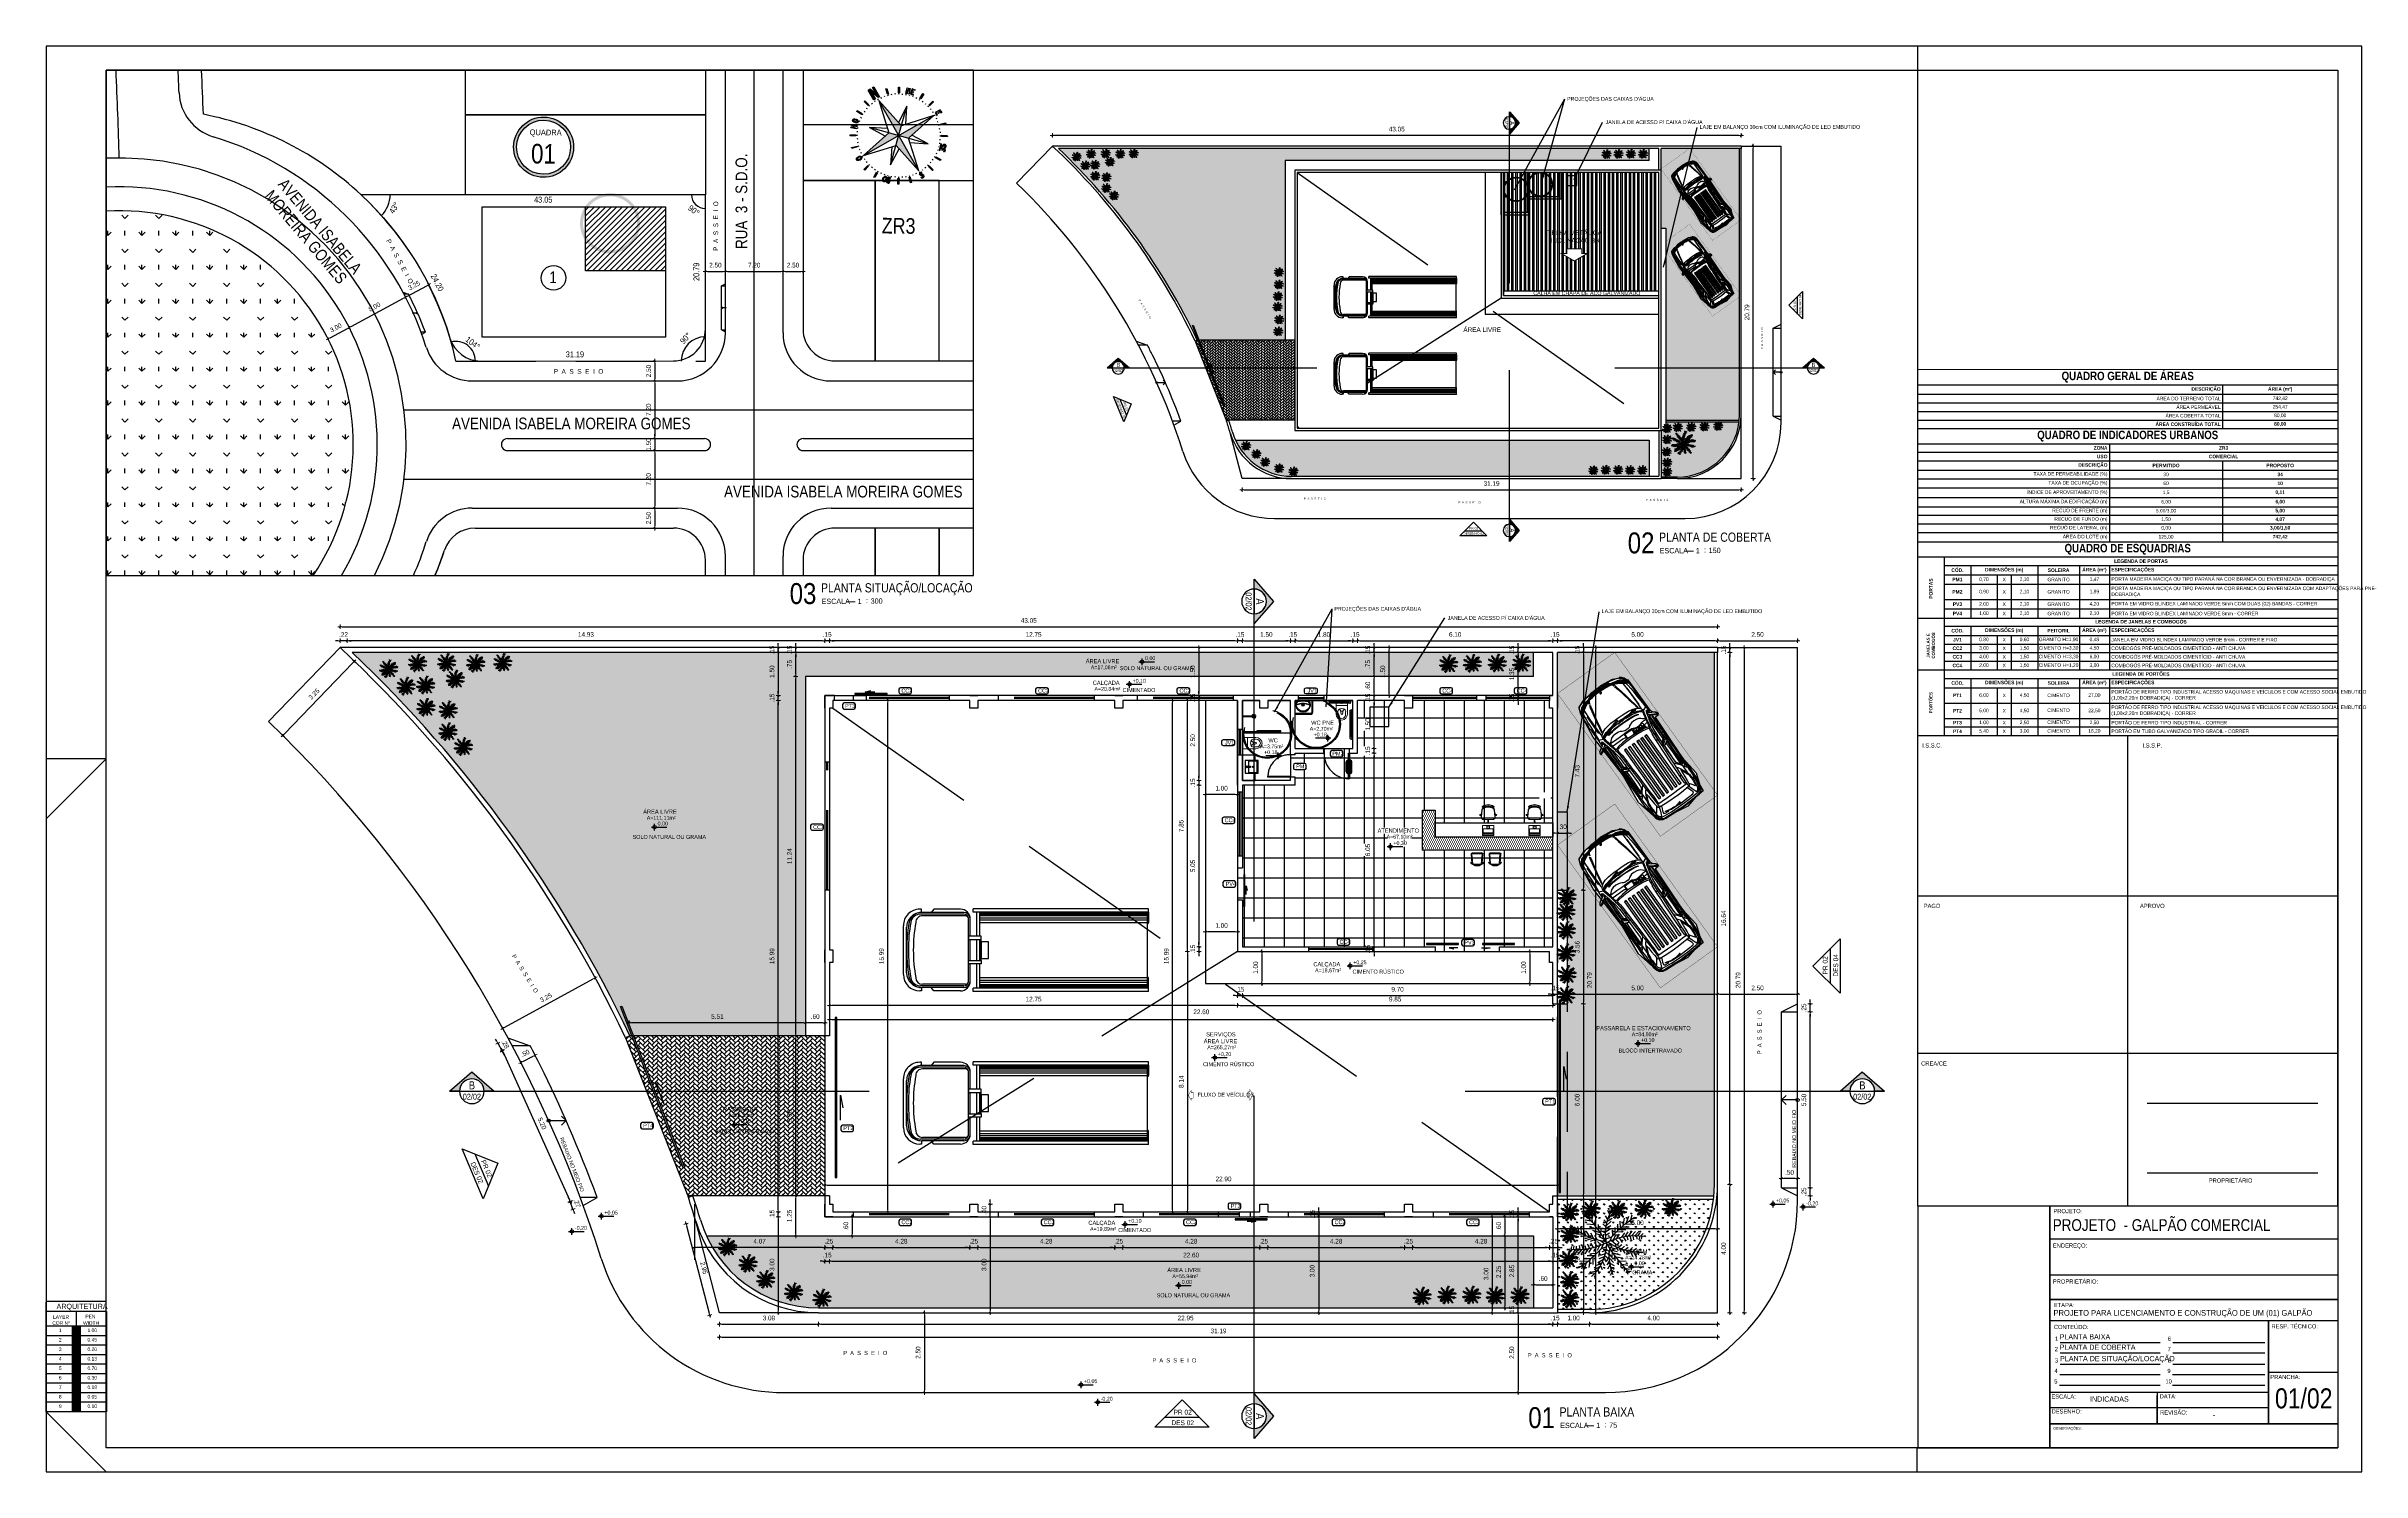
# Model space of a CAD drawing. Header units: millimetres. Extents: x 1170 to 1315, y 90 to 135.
# Drawn here: x 1242.6 to 1314.9, y 90.2 to 134.7 of the extents above; entities that cross this region are included whole.
import ezdxf
from ezdxf.enums import TextEntityAlignment as Align

# ---------------------------------------------------------------- set-up
doc = ezdxf.new("R2010")
doc.units = ezdxf.units.MM
doc.header["$LTSCALE"] = 20
doc.header["$MEASUREMENT"] = 0
for name, pattern in [('CENTER', [2, 1.25, -0.25, 0.25, -0.25]), ('CONTINU', [0]), ('HIDDEN', [0.375, 0.25, -0.125]), ('HIDDEN2', [0.1875, 0.125, -0.0625])]:
    doc.linetypes.add(name, pattern=pattern)
doc.layers.get('0').update_dxf_attribs({"linetype": 'CONTINUOUS'})
doc.layers.get('DEFPOINTS').update_dxf_attribs({"linetype": 'CONTINUOUS'})
for name, color, linetype in [('AR-MOB', 252, 'CONTINUOUS'), ('AR-TXT', 2, 'CONTINUOUS'), ('ARQ-TLH-VISTA2', 1, 'CONTINUOUS'), ('ARQ_004$0$PS', 1, 'CONTINUOUS'), ('BOUNDARY LOTES', 7, 'CONTINUOUS'), ('BOUNDARY VERDES', 92, 'CONTINUOUS'), ('Calçada', 1, 'CONTINUOUS'), ('CERC02', 3, 'CONTINUOUS'), ('COTA', 7, 'CONTINUOUS'), ('DIEN HOA', 111, 'CONTINUOUS'), ('E-hatch', 8, 'CONTINUOUS'), ('E-pen-m', 6, 'CONTINUOUS'), ('E-txt-g', 3, 'CONTINUOUS'), ('E-TXT-Y', 2, 'CONTINUOUS'), ('Indic_Corte_Vista', 2, 'CONTINUOUS'), ('J-Paredes', 7, 'CONTINUOUS'), ('janelas', 6, 'CONTINUOUS'), ('LAYER1', 7, 'CONTINUOUS'), ('LAYER7', 4, 'CONTINUOUS'), ("LINHA - PROJETU'S", 1, 'CONTINUOUS'), ('Lotes', 2, 'CONTINUOUS'), ('MOB', 251, 'CONTINUOUS'), ('númeraçãoquadras', 4, 'CONTINUOUS'), ("PRANCHA - PROJETU'S", 7, 'CONTINUOUS'), ('projeção', 6, 'CONTINUOUS'), ('QUADRA', 4, 'CONTINUOUS'), ('TEXTO', 2, 'CONTINUOUS'), ('TXT', 2, 'CONTINUOUS'), ('VE', 118, 'CONTINUOUS'), ('VEGET', 76, 'CONTINUOUS')]:
    doc.layers.add(name, color=color, linetype=linetype)
for name, color, linetype, lineweight in [('E-Cta-W', 7, 'CONTINUOUS', 20), ('E-Lay-9', 9, 'CONTINUOUS', 9), ('E-Pen-C', 4, 'CONTINUOUS', 15), ('E-Pen-G', 3, 'CONTINUOUS', 30), ('E-Txt-W', 7, 'CONTINUOUS', 20)]:
    doc.layers.add(name, color=color, linetype=linetype, lineweight=lineweight)
doc.styles.add('ESC 1.100', font='ARIALN.TTF', dxfattribs={"height": 0.2})
doc.styles.add('F2', font='ARIALN.TTF')
doc.styles.add('REG60', font='romans.shx', dxfattribs={"width": 0.8, "height": 0.15})
doc.styles.add('REG80', font='romans.shx', dxfattribs={"width": 0.8, "height": 0.2})
doc.styles.add('STYLE1', font='sanss___.ttf')
doc.styles.add('SWIS 721 CN BT', font='swissc.ttf')
doc.dimstyles.new('DIMENSION-1', dxfattribs={"dimtxt": 0.145, "dimasz": 0.07, "dimexe": 1, "dimexo": 0, "dimgap": 0.12, "dimtad": 1, "dimzin": 7, "dimdsep": 46, "dimtxsty": 'F2', "dimblk1": 'TRACO', "dimblk2": 'TRACO', "dimsah": 1, "dimcen": 1, "dimse1": 1, "dimse2": 1, "dimclrd": 4, "dimclre": 256, "dimclrt": 4, "dimadec": 8, "dimazin": 0, "dimtfac": 1, "dimtix": 1, "dimtmove": 2, "dimatfit": 3, "dimldrblk": 'TRACO', "dimfxl": 1, "dimtolj": 1, "dimtzin": 0, "dimarcsym": 0})
doc.dimstyles.get("Standard").update_dxf_attribs({"dimtxt": 0.18, "dimasz": 0.18, "dimexe": 0.18, "dimexo": 0.0625, "dimgap": 0.09, "dimtad": 0, "dimtih": 1, "dimtoh": 1, "dimdec": 4, "dimzin": 0, "dimdsep": 46, "dimtxsty": 'Standard', "dimcen": 0.09, "dimadec": 0, "dimazin": 0, "dimtfac": 1, "dimtdec": 4, "dimtofl": 0, "dimtmove": 0, "dimatfit": 3, "dimfxl": 1, "dimtolj": 1, "dimtzin": 0, "dimarcsym": 0})

# ---------------------------------------------------------------- blocks, each defined once
blk = doc.blocks.new('TRACO')
at = {"layer": 'E-Pen-C'}
for p, q in [((-1, 0), (1, 0)), ((0, 1), (0, -1))]:
    blk.add_line(p, q, dxfattribs=at)
at = {"layer": 'E-Pen-G'}
blk.add_line((-0.4, -0.4), (0.4, 0.4), dxfattribs=at)
blk = doc.blocks.new('*D336')
at = {"layer": 'COTA', "color": 4, "linetype": 'Continuous', "lineweight": -2}
blk.add_line((1294.712, 116.162), (1289.852, 116.162), dxfattribs=at)
at = {"layer": 'DEFPOINTS', "color": 0, "linetype": 'Continuous'}
for p in [(1289.782, 116.162), (1289.782, 115.795), (1294.782, 115.945)]:
    blk.add_point(p, dxfattribs=at)
at = {"layer": 'COTA', "color": 4, "linetype": 'Continuous', "lineweight": -2, "xscale": 0.07, "yscale": 0.07, "zscale": 0.07, "rotation": 180}
blk.add_blockref('TRACO', (1289.782, 116.162), dxfattribs=at)
at = {"layer": 'COTA', "color": 4, "linetype": 'Continuous', "lineweight": -2, "xscale": 0.07, "yscale": 0.07, "zscale": 0.07}
blk.add_blockref('TRACO', (1294.782, 116.162), dxfattribs=at)
at = {"layer": 'COTA', "color": 4, "linetype": 'Continuous', "insert": (1292.282, 116.356), "char_height": 0.145, "attachment_point": 5, "style": 'F2'}
blk.add_mtext('\\A1;5.00', dxfattribs=at)
blk = doc.blocks.new('*D337')
at = {"layer": 'COTA', "color": 4, "linetype": 'Continuous', "lineweight": -2}
for p, q in [((1289.562, 116.162), (1289.492, 116.162)), ((1289.782, 116.162), (1289.632, 116.162)), ((1289.852, 116.162), (1289.922, 116.162))]:
    blk.add_line(p, q, dxfattribs=at)
at = {"layer": 'DEFPOINTS', "color": 0, "linetype": 'Continuous'}
for p in [(1289.632, 116.162), (1289.632, 115.795), (1289.782, 115.795)]:
    blk.add_point(p, dxfattribs=at)
at = {"layer": 'COTA', "color": 4, "linetype": 'Continuous', "lineweight": -2, "xscale": 0.07, "yscale": 0.07, "zscale": 0.07}
blk.add_blockref('TRACO', (1289.632, 116.162), dxfattribs=at)
at = {"layer": 'COTA', "color": 4, "linetype": 'Continuous', "lineweight": -2, "xscale": 0.07, "yscale": 0.07, "zscale": 0.07, "rotation": 180}
blk.add_blockref('TRACO', (1289.782, 116.162), dxfattribs=at)
at = {"layer": 'COTA', "color": 4, "linetype": 'Continuous', "insert": (1289.707, 116.356), "char_height": 0.145, "attachment_point": 5, "style": 'F2'}
blk.add_mtext('\\A1;.15', dxfattribs=at)
blk = doc.blocks.new('*D338')
at = {"layer": 'COTA', "color": 4, "linetype": 'Continuous', "lineweight": -2}
for p, q in [((1279.712, 116.162), (1279.642, 116.162)), ((1279.932, 116.162), (1279.782, 116.162)), ((1280.002, 116.162), (1280.072, 116.162))]:
    blk.add_line(p, q, dxfattribs=at)
at = {"layer": 'DEFPOINTS', "color": 0, "linetype": 'Continuous'}
for p in [(1279.782, 116.162), (1279.782, 114.295), (1279.932, 114.295)]:
    blk.add_point(p, dxfattribs=at)
at = {"layer": 'COTA', "color": 4, "linetype": 'Continuous', "lineweight": -2, "xscale": 0.07, "yscale": 0.07, "zscale": 0.07}
blk.add_blockref('TRACO', (1279.782, 116.162), dxfattribs=at)
at = {"layer": 'COTA', "color": 4, "linetype": 'Continuous', "lineweight": -2, "xscale": 0.07, "yscale": 0.07, "zscale": 0.07, "rotation": 180}
blk.add_blockref('TRACO', (1279.932, 116.162), dxfattribs=at)
at = {"layer": 'COTA', "color": 4, "linetype": 'Continuous', "insert": (1279.857, 116.356), "char_height": 0.145, "attachment_point": 5, "style": 'F2'}
blk.add_mtext('\\A1;.15', dxfattribs=at)
blk = doc.blocks.new('*D339')
at = {"layer": 'COTA', "color": 4, "linetype": 'Continuous', "lineweight": -2}
blk.add_line((1266.813, 116.162), (1252.022, 116.162), dxfattribs=at)
at = {"layer": 'DEFPOINTS', "color": 0, "linetype": 'Continuous'}
for p in [(1251.952, 116.162), (1251.952, 115.945), (1266.883, 114.445)]:
    blk.add_point(p, dxfattribs=at)
at = {"layer": 'COTA', "color": 4, "linetype": 'Continuous', "lineweight": -2, "xscale": 0.07, "yscale": 0.07, "zscale": 0.07, "rotation": 180}
blk.add_blockref('TRACO', (1251.952, 116.162), dxfattribs=at)
at = {"layer": 'COTA', "color": 4, "linetype": 'Continuous', "lineweight": -2, "xscale": 0.07, "yscale": 0.07, "zscale": 0.07}
blk.add_blockref('TRACO', (1266.883, 116.162), dxfattribs=at)
at = {"layer": 'COTA', "color": 4, "linetype": 'Continuous', "insert": (1259.418, 116.356), "char_height": 0.145, "attachment_point": 5, "style": 'F2'}
blk.add_mtext('\\A1;14.93', dxfattribs=at)
blk = doc.blocks.new('*D340')
at = {"layer": 'COTA', "color": 4, "linetype": 'Continuous', "lineweight": -2}
for p, q in [((1251.663, 116.162), (1251.593, 116.162)), ((1251.952, 116.162), (1251.733, 116.162)), ((1252.022, 116.162), (1252.092, 116.162))]:
    blk.add_line(p, q, dxfattribs=at)
at = {"layer": 'DEFPOINTS', "color": 0, "linetype": 'Continuous'}
for p in [(1251.733, 116.162), (1251.733, 115.945), (1251.952, 115.945)]:
    blk.add_point(p, dxfattribs=at)
at = {"layer": 'COTA', "color": 4, "linetype": 'Continuous', "lineweight": -2, "xscale": 0.07, "yscale": 0.07, "zscale": 0.07}
blk.add_blockref('TRACO', (1251.733, 116.162), dxfattribs=at)
at = {"layer": 'COTA', "color": 4, "linetype": 'Continuous', "lineweight": -2, "xscale": 0.07, "yscale": 0.07, "zscale": 0.07, "rotation": 180}
blk.add_blockref('TRACO', (1251.952, 116.162), dxfattribs=at)
at = {"layer": 'COTA', "color": 4, "linetype": 'Continuous', "insert": (1251.843, 116.355), "char_height": 0.145, "attachment_point": 5, "style": 'F2'}
blk.add_mtext('\\A1;.22', dxfattribs=at)
blk = doc.blocks.new('*D341')
at = {"layer": 'COTA', "color": 4, "linetype": 'Continuous', "lineweight": -2}
blk.add_line((1294.712, 97.776), (1289.852, 97.776), dxfattribs=at)
at = {"layer": 'DEFPOINTS', "color": 0, "linetype": 'Continuous'}
for p in [(1289.782, 98.158), (1289.782, 97.776), (1294.782, 98.305)]:
    blk.add_point(p, dxfattribs=at)
at = {"layer": 'COTA', "color": 4, "linetype": 'Continuous', "lineweight": -2, "xscale": 0.07, "yscale": 0.07, "zscale": 0.07, "rotation": 180}
blk.add_blockref('TRACO', (1289.782, 97.776), dxfattribs=at)
at = {"layer": 'COTA', "color": 4, "linetype": 'Continuous', "lineweight": -2, "xscale": 0.07, "yscale": 0.07, "zscale": 0.07}
blk.add_blockref('TRACO', (1294.782, 97.776), dxfattribs=at)
at = {"layer": 'COTA', "color": 4, "linetype": 'Continuous', "insert": (1292.282, 97.97), "char_height": 0.145, "attachment_point": 5, "style": 'F2'}
blk.add_mtext('\\A1;5.00', dxfattribs=at)
blk = doc.blocks.new('*D342')
at = {"layer": 'COTA', "color": 4, "linetype": 'Continuous', "lineweight": -2}
for p, q in [((1288.547, 95.378), (1288.547, 95.448)), ((1288.547, 95.158), (1288.547, 95.308)), ((1288.547, 95.088), (1288.547, 95.018))]:
    blk.add_line(p, q, dxfattribs=at)
at = {"layer": 'DEFPOINTS', "color": 0, "linetype": 'Continuous'}
for p in [(1288.547, 95.308), (1288.671, 95.308), (1288.671, 95.158)]:
    blk.add_point(p, dxfattribs=at)
at = {"layer": 'COTA', "color": 4, "linetype": 'Continuous', "lineweight": -2, "xscale": 0.07, "yscale": 0.07, "zscale": 0.07}
for p, rotation in [((1288.547, 95.308), 270), ((1288.547, 95.158), 90)]:
    blk.add_blockref('TRACO', p, dxfattribs=dict(at, rotation=rotation))
at = {"layer": 'COTA', "color": 4, "linetype": 'Continuous', "insert": (1288.353, 95.233), "char_height": 0.145, "attachment_point": 5, "rotation": 90, "style": 'F2'}
blk.add_mtext('\\A1;.15', dxfattribs=at)
blk = doc.blocks.new('*D343')
at = {"layer": 'COTA', "color": 4, "linetype": 'Continuous', "lineweight": -2}
blk.add_line((1288.547, 95.378), (1288.547, 98.088), dxfattribs=at)
at = {"layer": 'DEFPOINTS', "color": 0, "linetype": 'Continuous'}
for p in [(1288.547, 98.158), (1289.532, 98.158), (1288.671, 95.308)]:
    blk.add_point(p, dxfattribs=at)
at = {"layer": 'COTA', "color": 4, "linetype": 'Continuous', "lineweight": -2, "xscale": 0.07, "yscale": 0.07, "zscale": 0.07}
for p, rotation in [((1288.547, 98.158), 90), ((1288.547, 95.308), 270)]:
    blk.add_blockref('TRACO', p, dxfattribs=dict(at, rotation=rotation))
at = {"layer": 'COTA', "color": 4, "linetype": 'Continuous', "insert": (1288.353, 96.458), "char_height": 0.145, "attachment_point": 5, "rotation": 90, "style": 'F2'}
blk.add_mtext('\\A1;2.85', dxfattribs=at)
blk = doc.blocks.new('*D344')
at = {"layer": 'COTA', "color": 4, "linetype": 'Continuous', "lineweight": -2}
for p, q in [((1288.547, 98.378), (1288.547, 98.448)), ((1288.547, 98.158), (1288.547, 98.308)), ((1288.547, 98.088), (1288.547, 98.018))]:
    blk.add_line(p, q, dxfattribs=at)
at = {"layer": 'DEFPOINTS', "color": 0, "linetype": 'Continuous'}
for p in [(1288.547, 98.308), (1289.532, 98.308), (1289.532, 98.158)]:
    blk.add_point(p, dxfattribs=at)
at = {"layer": 'COTA', "color": 4, "linetype": 'Continuous', "lineweight": -2, "xscale": 0.07, "yscale": 0.07, "zscale": 0.07}
for p, rotation in [((1288.547, 98.308), 270), ((1288.547, 98.158), 90)]:
    blk.add_blockref('TRACO', p, dxfattribs=dict(at, rotation=rotation))
at = {"layer": 'COTA', "color": 4, "linetype": 'Continuous', "insert": (1288.353, 98.233), "char_height": 0.145, "attachment_point": 5, "rotation": 90, "style": 'F2'}
blk.add_mtext('\\A1;.15', dxfattribs=at)
blk = doc.blocks.new('*D345')
at = {"layer": 'COTA', "color": 4, "linetype": 'Continuous', "lineweight": -2}
for p, q in [((1288.547, 114.515), (1288.547, 114.585)), ((1288.547, 114.295), (1288.547, 114.445)), ((1288.547, 114.225), (1288.547, 114.155))]:
    blk.add_line(p, q, dxfattribs=at)
at = {"layer": 'DEFPOINTS', "color": 0, "linetype": 'Continuous'}
for p in [(1288.547, 114.445), (1289.582, 114.445), (1289.582, 114.295)]:
    blk.add_point(p, dxfattribs=at)
at = {"layer": 'COTA', "color": 4, "linetype": 'Continuous', "lineweight": -2, "xscale": 0.07, "yscale": 0.07, "zscale": 0.07}
for p, rotation in [((1288.547, 114.445), 270), ((1288.547, 114.295), 90)]:
    blk.add_blockref('TRACO', p, dxfattribs=dict(at, rotation=rotation))
at = {"layer": 'COTA', "color": 4, "linetype": 'Continuous', "insert": (1288.353, 114.37), "char_height": 0.145, "attachment_point": 5, "rotation": 90, "style": 'F2'}
blk.add_mtext('\\A1;.15', dxfattribs=at)
blk = doc.blocks.new('*D346')
at = {"layer": 'COTA', "color": 4, "linetype": 'Continuous', "lineweight": -2}
blk.add_line((1288.547, 114.515), (1288.547, 115.725), dxfattribs=at)
at = {"layer": 'DEFPOINTS', "color": 0, "linetype": 'Continuous'}
for p in [(1288.547, 115.795), (1289.632, 115.795), (1289.582, 114.445)]:
    blk.add_point(p, dxfattribs=at)
at = {"layer": 'COTA', "color": 4, "linetype": 'Continuous', "lineweight": -2, "xscale": 0.07, "yscale": 0.07, "zscale": 0.07}
for p, rotation in [((1288.547, 115.795), 90), ((1288.547, 114.445), 270)]:
    blk.add_blockref('TRACO', p, dxfattribs=dict(at, rotation=rotation))
at = {"layer": 'COTA', "color": 4, "linetype": 'Continuous', "insert": (1288.353, 115.12), "char_height": 0.145, "attachment_point": 5, "rotation": 90, "style": 'F2'}
blk.add_mtext('\\A1;1.35', dxfattribs=at)
blk = doc.blocks.new('*D347')
at = {"layer": 'COTA', "color": 4, "linetype": 'Continuous', "lineweight": -2}
for p, q in [((1288.547, 116.015), (1288.547, 116.085)), ((1288.547, 115.795), (1288.547, 115.945)), ((1288.547, 115.725), (1288.547, 115.655))]:
    blk.add_line(p, q, dxfattribs=at)
at = {"layer": 'DEFPOINTS', "color": 0, "linetype": 'Continuous'}
for p in [(1288.547, 115.945), (1289.632, 115.945), (1289.632, 115.795)]:
    blk.add_point(p, dxfattribs=at)
at = {"layer": 'COTA', "color": 4, "linetype": 'Continuous', "lineweight": -2, "xscale": 0.07, "yscale": 0.07, "zscale": 0.07}
for p, rotation in [((1288.547, 115.945), 270), ((1288.547, 115.795), 90)]:
    blk.add_blockref('TRACO', p, dxfattribs=dict(at, rotation=rotation))
at = {"layer": 'COTA', "color": 4, "linetype": 'Continuous', "insert": (1288.353, 115.87), "char_height": 0.145, "attachment_point": 5, "rotation": 90, "style": 'F2'}
blk.add_mtext('\\A1;.15', dxfattribs=at)
blk = doc.blocks.new('*D348')
at = {"layer": 'COTA', "color": 4, "linetype": 'Continuous', "lineweight": -2}
for p, q in [((1272.054, 98.624), (1272.054, 98.694)), ((1272.054, 98.158), (1272.054, 98.554)), ((1272.054, 98.088), (1272.054, 98.018))]:
    blk.add_line(p, q, dxfattribs=at)
at = {"layer": 'DEFPOINTS', "color": 0, "linetype": 'Continuous'}
for p in [(1271.663, 98.554), (1272.054, 98.554), (1271.663, 98.158)]:
    blk.add_point(p, dxfattribs=at)
at = {"layer": 'COTA', "color": 4, "linetype": 'Continuous', "lineweight": -2, "xscale": 0.07, "yscale": 0.07, "zscale": 0.07}
for p, rotation in [((1272.054, 98.554), 270), ((1272.054, 98.158), 90)]:
    blk.add_blockref('TRACO', p, dxfattribs=dict(at, rotation=rotation))
at = {"layer": 'COTA', "color": 4, "linetype": 'Continuous', "insert": (1271.86, 98.356), "char_height": 0.145, "attachment_point": 5, "rotation": 90, "style": 'F2'}
blk.add_mtext('\\A1;.40', dxfattribs=at)
blk = doc.blocks.new('*D349')
at = {"layer": 'COTA', "color": 4, "linetype": 'Continuous', "lineweight": -2}
blk.add_line((1272.054, 98.088), (1272.054, 95.228), dxfattribs=at)
at = {"layer": 'DEFPOINTS', "color": 0, "linetype": 'Continuous'}
for p in [(1271.663, 98.158), (1269.603, 95.158), (1272.054, 95.158)]:
    blk.add_point(p, dxfattribs=at)
at = {"layer": 'COTA', "color": 4, "linetype": 'Continuous', "lineweight": -2, "xscale": 0.07, "yscale": 0.07, "zscale": 0.07}
for p, rotation in [((1272.054, 98.158), 90), ((1272.054, 95.158), 270)]:
    blk.add_blockref('TRACO', p, dxfattribs=dict(at, rotation=rotation))
at = {"layer": 'COTA', "color": 4, "linetype": 'Continuous', "insert": (1271.86, 96.658), "char_height": 0.145, "attachment_point": 5, "rotation": 90, "style": 'F2'}
blk.add_mtext('\\A1;3.00', dxfattribs=at)
blk = doc.blocks.new('*D350')
at = {"layer": 'COTA', "color": 4, "linetype": 'Continuous', "lineweight": -2}
for p, q in [((1289.562, 105.114), (1289.492, 105.114)), ((1289.632, 105.114), (1289.782, 105.114)), ((1289.852, 105.114), (1289.922, 105.114))]:
    blk.add_line(p, q, dxfattribs=at)
at = {"layer": 'DEFPOINTS', "color": 0, "linetype": 'Continuous'}
for p in [(1289.632, 105.114), (1289.782, 105.114), (1289.782, 105.114)]:
    blk.add_point(p, dxfattribs=at)
at = {"layer": 'COTA', "color": 4, "linetype": 'Continuous', "lineweight": -2, "xscale": 0.07, "yscale": 0.07, "zscale": 0.07}
blk.add_blockref('TRACO', (1289.632, 105.114), dxfattribs=at)
at = {"layer": 'COTA', "color": 4, "linetype": 'Continuous', "lineweight": -2, "xscale": 0.07, "yscale": 0.07, "zscale": 0.07, "rotation": 180}
blk.add_blockref('TRACO', (1289.782, 105.114), dxfattribs=at)
at = {"layer": 'COTA', "color": 4, "linetype": 'Continuous', "insert": (1289.707, 105.308), "char_height": 0.145, "attachment_point": 5, "style": 'F2'}
blk.add_mtext('\\A1;.15', dxfattribs=at)
blk = doc.blocks.new('*D351')
at = {"layer": 'COTA', "color": 4, "linetype": 'Continuous', "lineweight": -2}
blk.add_line((1289.852, 105.114), (1294.712, 105.114), dxfattribs=at)
at = {"layer": 'DEFPOINTS', "color": 0, "linetype": 'Continuous'}
for p in [(1289.782, 105.114), (1294.782, 105.114), (1294.782, 104.98)]:
    blk.add_point(p, dxfattribs=at)
at = {"layer": 'COTA', "color": 4, "linetype": 'Continuous', "lineweight": -2, "xscale": 0.07, "yscale": 0.07, "zscale": 0.07, "rotation": 180}
blk.add_blockref('TRACO', (1289.782, 105.114), dxfattribs=at)
at = {"layer": 'COTA', "color": 4, "linetype": 'Continuous', "lineweight": -2, "xscale": 0.07, "yscale": 0.07, "zscale": 0.07}
blk.add_blockref('TRACO', (1294.782, 105.114), dxfattribs=at)
at = {"layer": 'COTA', "color": 4, "linetype": 'Continuous', "insert": (1292.282, 105.308), "char_height": 0.145, "attachment_point": 5, "style": 'F2'}
blk.add_mtext('\\A1;5.00', dxfattribs=at)
blk = doc.blocks.new('*D352')
at = {"layer": 'COTA', "color": 4, "linetype": 'Continuous', "lineweight": -2}
blk.add_line((1294.852, 105.114), (1297.212, 105.114), dxfattribs=at)
at = {"layer": 'DEFPOINTS', "color": 0, "linetype": 'Continuous'}
for p in [(1294.782, 104.98), (1297.282, 105.114), (1297.282, 104.916)]:
    blk.add_point(p, dxfattribs=at)
at = {"layer": 'COTA', "color": 4, "linetype": 'Continuous', "lineweight": -2, "xscale": 0.07, "yscale": 0.07, "zscale": 0.07, "rotation": 180}
blk.add_blockref('TRACO', (1294.782, 105.114), dxfattribs=at)
at = {"layer": 'COTA', "color": 4, "linetype": 'Continuous', "lineweight": -2, "xscale": 0.07, "yscale": 0.07, "zscale": 0.07}
blk.add_blockref('TRACO', (1297.282, 105.114), dxfattribs=at)
at = {"layer": 'COTA', "color": 4, "linetype": 'Continuous', "insert": (1296.032, 105.308), "char_height": 0.145, "attachment_point": 5, "style": 'F2'}
blk.add_mtext('\\A1;2.50', dxfattribs=at)
blk = doc.blocks.new('*D353')
at = {"layer": 'COTA', "color": 4, "linetype": 'Continuous', "lineweight": -2}
blk.add_line((1288.547, 95.088), (1288.547, 92.734), dxfattribs=at)
at = {"layer": 'DEFPOINTS', "color": 0, "linetype": 'Continuous'}
for p in [(1289.782, 95.158), (1288.547, 92.664), (1289.871, 92.664)]:
    blk.add_point(p, dxfattribs=at)
at = {"layer": 'COTA', "color": 4, "linetype": 'Continuous', "lineweight": -2, "xscale": 0.07, "yscale": 0.07, "zscale": 0.07}
for p, rotation in [((1288.547, 95.158), 90), ((1288.547, 92.664), 270)]:
    blk.add_blockref('TRACO', p, dxfattribs=dict(at, rotation=rotation))
at = {"layer": 'COTA', "color": 4, "linetype": 'Continuous', "insert": (1288.353, 93.911), "char_height": 0.145, "attachment_point": 5, "rotation": 90, "style": 'F2'}
blk.add_mtext('\\A1;2.50', dxfattribs=at)
blk = doc.blocks.new('*D354')
at = {"layer": 'COTA', "color": 4, "linetype": 'Continuous', "lineweight": -2}
blk.add_line((1269.994, 95.088), (1269.994, 92.734), dxfattribs=at)
at = {"layer": 'DEFPOINTS', "color": 0, "linetype": 'Continuous'}
for p in [(1269.603, 95.158), (1269.603, 92.664), (1269.994, 92.664)]:
    blk.add_point(p, dxfattribs=at)
at = {"layer": 'COTA', "color": 4, "linetype": 'Continuous', "lineweight": -2, "xscale": 0.07, "yscale": 0.07, "zscale": 0.07}
for p, rotation in [((1269.994, 95.158), 90), ((1269.994, 92.664), 270)]:
    blk.add_blockref('TRACO', p, dxfattribs=dict(at, rotation=rotation))
at = {"layer": 'COTA', "color": 4, "linetype": 'Continuous', "insert": (1269.8, 93.911), "char_height": 0.145, "attachment_point": 5, "rotation": 90, "style": 'F2'}
blk.add_mtext('\\A1;2.50', dxfattribs=at)
blk = doc.blocks.new('*D355')
at = {"layer": 'COTA', "color": 4, "linetype": 'Continuous', "lineweight": -2}
blk.add_line((1266.813, 97.198), (1262.878, 97.198), dxfattribs=at)
at = {"layer": 'DEFPOINTS', "color": 0, "linetype": 'Continuous'}
for p in [(1262.808, 97.58), (1262.808, 97.198), (1266.883, 97.58)]:
    blk.add_point(p, dxfattribs=at)
at = {"layer": 'COTA', "color": 4, "linetype": 'Continuous', "lineweight": -2, "xscale": 0.07, "yscale": 0.07, "zscale": 0.07, "rotation": 180}
blk.add_blockref('TRACO', (1262.808, 97.198), dxfattribs=at)
at = {"layer": 'COTA', "color": 4, "linetype": 'Continuous', "lineweight": -2, "xscale": 0.07, "yscale": 0.07, "zscale": 0.07}
blk.add_blockref('TRACO', (1266.883, 97.198), dxfattribs=at)
at = {"layer": 'COTA', "color": 4, "linetype": 'Continuous', "insert": (1264.846, 97.392), "char_height": 0.145, "attachment_point": 5, "style": 'F2'}
blk.add_mtext('\\A1;4.07', dxfattribs=at)
blk = doc.blocks.new('*D356')
at = {"layer": 'COTA', "color": 4, "linetype": 'Continuous', "lineweight": -2}
blk.add_line((1263.66, 94.798), (1266.614, 94.798), dxfattribs=at)
at = {"layer": 'DEFPOINTS', "color": 0, "linetype": 'Continuous'}
for p in [(1263.59, 95.158), (1266.684, 95.158), (1266.684, 94.798)]:
    blk.add_point(p, dxfattribs=at)
at = {"layer": 'COTA', "color": 4, "linetype": 'Continuous', "lineweight": -2, "xscale": 0.07, "yscale": 0.07, "zscale": 0.07, "rotation": 180}
blk.add_blockref('TRACO', (1263.59, 94.798), dxfattribs=at)
at = {"layer": 'COTA', "color": 4, "linetype": 'Continuous', "lineweight": -2, "xscale": 0.07, "yscale": 0.07, "zscale": 0.07}
blk.add_blockref('TRACO', (1266.684, 94.798), dxfattribs=at)
at = {"layer": 'COTA', "color": 4, "linetype": 'Continuous', "insert": (1265.137, 94.992), "char_height": 0.145, "attachment_point": 5, "style": 'F2'}
blk.add_mtext('\\A1;3.09', dxfattribs=at)
blk = doc.blocks.new('*D357')
at = {"layer": 'COTA', "color": 4, "linetype": 'Continuous', "lineweight": -2}
blk.add_line((1266.754, 94.798), (1289.562, 94.798), dxfattribs=at)
at = {"layer": 'DEFPOINTS', "color": 0, "linetype": 'Continuous'}
for p in [(1266.684, 95.158), (1289.632, 95.308), (1289.632, 94.798)]:
    blk.add_point(p, dxfattribs=at)
at = {"layer": 'COTA', "color": 4, "linetype": 'Continuous', "lineweight": -2, "xscale": 0.07, "yscale": 0.07, "zscale": 0.07, "rotation": 180}
blk.add_blockref('TRACO', (1266.684, 94.798), dxfattribs=at)
at = {"layer": 'COTA', "color": 4, "linetype": 'Continuous', "lineweight": -2, "xscale": 0.07, "yscale": 0.07, "zscale": 0.07}
blk.add_blockref('TRACO', (1289.632, 94.798), dxfattribs=at)
at = {"layer": 'COTA', "color": 4, "linetype": 'Continuous', "insert": (1278.158, 94.992), "char_height": 0.145, "attachment_point": 5, "style": 'F2'}
blk.add_mtext('\\A1;22.95', dxfattribs=at)
blk = doc.blocks.new('*D358')
at = {"layer": 'COTA', "color": 4, "linetype": 'Continuous', "lineweight": -2}
for p, q in [((1289.562, 94.798), (1289.492, 94.798)), ((1289.632, 94.798), (1289.782, 94.798)), ((1289.852, 94.798), (1289.922, 94.798))]:
    blk.add_line(p, q, dxfattribs=at)
at = {"layer": 'DEFPOINTS', "color": 0, "linetype": 'Continuous'}
for p in [(1289.632, 95.308), (1289.782, 95.158), (1289.782, 94.798)]:
    blk.add_point(p, dxfattribs=at)
at = {"layer": 'COTA', "color": 4, "linetype": 'Continuous', "lineweight": -2, "xscale": 0.07, "yscale": 0.07, "zscale": 0.07}
blk.add_blockref('TRACO', (1289.632, 94.798), dxfattribs=at)
at = {"layer": 'COTA', "color": 4, "linetype": 'Continuous', "lineweight": -2, "xscale": 0.07, "yscale": 0.07, "zscale": 0.07, "rotation": 180}
blk.add_blockref('TRACO', (1289.782, 94.798), dxfattribs=at)
at = {"layer": 'COTA', "color": 4, "linetype": 'Continuous', "insert": (1289.707, 94.992), "char_height": 0.145, "attachment_point": 5, "style": 'F2'}
blk.add_mtext('\\A1;.15', dxfattribs=at)
blk = doc.blocks.new('*D359')
at = {"layer": 'COTA', "color": 4, "linetype": 'Continuous', "lineweight": -2}
blk.add_line((1289.852, 94.798), (1290.712, 94.798), dxfattribs=at)
at = {"layer": 'DEFPOINTS', "color": 0, "linetype": 'Continuous'}
for p in [(1289.782, 95.158), (1290.782, 95.158), (1290.782, 94.798)]:
    blk.add_point(p, dxfattribs=at)
at = {"layer": 'COTA', "color": 4, "linetype": 'Continuous', "lineweight": -2, "xscale": 0.07, "yscale": 0.07, "zscale": 0.07, "rotation": 180}
blk.add_blockref('TRACO', (1289.782, 94.798), dxfattribs=at)
at = {"layer": 'COTA', "color": 4, "linetype": 'Continuous', "lineweight": -2, "xscale": 0.07, "yscale": 0.07, "zscale": 0.07}
blk.add_blockref('TRACO', (1290.782, 94.798), dxfattribs=at)
at = {"layer": 'COTA', "color": 4, "linetype": 'Continuous', "insert": (1290.282, 94.992), "char_height": 0.145, "attachment_point": 5, "style": 'F2'}
blk.add_mtext('\\A1;1.00', dxfattribs=at)
blk = doc.blocks.new('*D360')
at = {"layer": 'COTA', "color": 4, "linetype": 'Continuous', "lineweight": -2}
blk.add_line((1290.852, 94.798), (1294.712, 94.798), dxfattribs=at)
at = {"layer": 'DEFPOINTS', "color": 0, "linetype": 'Continuous'}
for p in [(1290.782, 95.158), (1294.782, 95.158), (1294.782, 94.798)]:
    blk.add_point(p, dxfattribs=at)
at = {"layer": 'COTA', "color": 4, "linetype": 'Continuous', "lineweight": -2, "xscale": 0.07, "yscale": 0.07, "zscale": 0.07, "rotation": 180}
blk.add_blockref('TRACO', (1290.782, 94.798), dxfattribs=at)
at = {"layer": 'COTA', "color": 4, "linetype": 'Continuous', "lineweight": -2, "xscale": 0.07, "yscale": 0.07, "zscale": 0.07}
blk.add_blockref('TRACO', (1294.782, 94.798), dxfattribs=at)
at = {"layer": 'COTA', "color": 4, "linetype": 'Continuous', "insert": (1292.782, 94.992), "char_height": 0.145, "attachment_point": 5, "style": 'F2'}
blk.add_mtext('\\A1;4.00', dxfattribs=at)
blk = doc.blocks.new('*D361')
at = {"layer": 'COTA', "color": 4, "linetype": 'Continuous', "lineweight": -2}
blk.add_line((1263.66, 94.395), (1294.712, 94.395), dxfattribs=at)
at = {"layer": 'DEFPOINTS', "color": 0, "linetype": 'Continuous'}
for p in [(1263.59, 95.158), (1294.782, 95.158), (1294.782, 94.395)]:
    blk.add_point(p, dxfattribs=at)
at = {"layer": 'COTA', "color": 4, "linetype": 'Continuous', "lineweight": -2, "xscale": 0.07, "yscale": 0.07, "zscale": 0.07, "rotation": 180}
blk.add_blockref('TRACO', (1263.59, 94.395), dxfattribs=at)
at = {"layer": 'COTA', "color": 4, "linetype": 'Continuous', "lineweight": -2, "xscale": 0.07, "yscale": 0.07, "zscale": 0.07}
blk.add_blockref('TRACO', (1294.782, 94.395), dxfattribs=at)
at = {"layer": 'COTA', "color": 4, "linetype": 'Continuous', "insert": (1279.186, 94.589), "char_height": 0.145, "attachment_point": 5, "style": 'F2'}
blk.add_mtext('\\A1;31.19', dxfattribs=at)
blk = doc.blocks.new('*D362')
at = {"layer": 'COTA', "color": 4, "linetype": 'Continuous', "lineweight": -2}
blk.add_line((1251.803, 116.599), (1294.712, 116.599), dxfattribs=at)
at = {"layer": 'DEFPOINTS', "color": 0, "linetype": 'Continuous'}
for p in [(1294.782, 116.599), (1251.733, 115.945), (1294.782, 115.945)]:
    blk.add_point(p, dxfattribs=at)
at = {"layer": 'COTA', "color": 4, "linetype": 'Continuous', "lineweight": -2, "xscale": 0.07, "yscale": 0.07, "zscale": 0.07, "rotation": 180}
blk.add_blockref('TRACO', (1251.733, 116.599), dxfattribs=at)
at = {"layer": 'COTA', "color": 4, "linetype": 'Continuous', "lineweight": -2, "xscale": 0.07, "yscale": 0.07, "zscale": 0.07}
blk.add_blockref('TRACO', (1294.782, 116.599), dxfattribs=at)
at = {"layer": 'COTA', "color": 4, "linetype": 'Continuous', "insert": (1273.257, 116.793), "char_height": 0.145, "attachment_point": 5, "style": 'F2'}
blk.add_mtext('\\A1;43.05', dxfattribs=at)
blk = doc.blocks.new('*D363')
at = {"layer": 'COTA', "color": 4, "linetype": 'Continuous', "lineweight": -2}
blk.add_line((1294.852, 116.162), (1297.212, 116.162), dxfattribs=at)
at = {"layer": 'DEFPOINTS', "color": 0, "linetype": 'Continuous'}
for p in [(1294.782, 115.945), (1297.282, 116.162), (1297.282, 115.945)]:
    blk.add_point(p, dxfattribs=at)
at = {"layer": 'COTA', "color": 4, "linetype": 'Continuous', "lineweight": -2, "xscale": 0.07, "yscale": 0.07, "zscale": 0.07, "rotation": 180}
blk.add_blockref('TRACO', (1294.782, 116.162), dxfattribs=at)
at = {"layer": 'COTA', "color": 4, "linetype": 'Continuous', "lineweight": -2, "xscale": 0.07, "yscale": 0.07, "zscale": 0.07}
blk.add_blockref('TRACO', (1297.282, 116.162), dxfattribs=at)
at = {"layer": 'COTA', "color": 4, "linetype": 'Continuous', "insert": (1296.032, 116.356), "char_height": 0.145, "attachment_point": 5, "style": 'F2'}
blk.add_mtext('\\A1;2.50', dxfattribs=at)
blk = doc.blocks.new('*D364')
at = {"layer": 'COTA', "color": 4, "linetype": 'Continuous', "lineweight": -2}
for p, q in [((1290.59, 116.015), (1290.59, 116.085)), ((1290.59, 115.945), (1290.59, 115.795)), ((1290.59, 115.725), (1290.59, 115.655))]:
    blk.add_line(p, q, dxfattribs=at)
at = {"layer": 'DEFPOINTS', "color": 0, "linetype": 'Continuous'}
for p in [(1289.996, 115.945), (1289.996, 115.795), (1290.59, 115.795)]:
    blk.add_point(p, dxfattribs=at)
at = {"layer": 'COTA', "color": 4, "linetype": 'Continuous', "lineweight": -2, "xscale": 0.07, "yscale": 0.07, "zscale": 0.07}
for p, rotation in [((1290.59, 115.945), 270), ((1290.59, 115.795), 90)]:
    blk.add_blockref('TRACO', p, dxfattribs=dict(at, rotation=rotation))
at = {"layer": 'COTA', "color": 4, "linetype": 'Continuous', "insert": (1290.396, 115.87), "char_height": 0.145, "attachment_point": 5, "rotation": 90, "style": 'F2'}
blk.add_mtext('\\A1;.15', dxfattribs=at)
blk = doc.blocks.new('*D365')
at = {"layer": 'COTA', "color": 4, "linetype": 'Continuous', "lineweight": -2}
blk.add_line((1290.59, 115.725), (1290.59, 108.435), dxfattribs=at)
at = {"layer": 'DEFPOINTS', "color": 0, "linetype": 'Continuous'}
for p in [(1289.996, 115.795), (1289.782, 108.365), (1290.59, 108.365)]:
    blk.add_point(p, dxfattribs=at)
at = {"layer": 'COTA', "color": 4, "linetype": 'Continuous', "lineweight": -2, "xscale": 0.07, "yscale": 0.07, "zscale": 0.07}
for p, rotation in [((1290.59, 115.795), 90), ((1290.59, 108.365), 270)]:
    blk.add_blockref('TRACO', p, dxfattribs=dict(at, rotation=rotation))
at = {"layer": 'COTA', "color": 4, "linetype": 'Continuous', "insert": (1290.396, 112.08), "char_height": 0.145, "attachment_point": 5, "rotation": 90, "style": 'F2'}
blk.add_mtext('\\A1;7.43', dxfattribs=at)
blk = doc.blocks.new('*D366')
at = {"layer": 'COTA', "color": 4, "linetype": 'Continuous', "lineweight": -2}
blk.add_line((1290.59, 108.295), (1290.59, 104.878), dxfattribs=at)
at = {"layer": 'DEFPOINTS', "color": 0, "linetype": 'Continuous'}
for p in [(1289.782, 108.365), (1289.782, 104.808), (1290.59, 104.808)]:
    blk.add_point(p, dxfattribs=at)
at = {"layer": 'COTA', "color": 4, "linetype": 'Continuous', "lineweight": -2, "xscale": 0.07, "yscale": 0.07, "zscale": 0.07}
for p, rotation in [((1290.59, 108.365), 90), ((1290.59, 104.808), 270)]:
    blk.add_blockref('TRACO', p, dxfattribs=dict(at, rotation=rotation))
at = {"layer": 'COTA', "color": 4, "linetype": 'Continuous', "insert": (1290.396, 106.587), "char_height": 0.145, "attachment_point": 5, "rotation": 90, "style": 'F2'}
blk.add_mtext('\\A1;3.56', dxfattribs=at)
blk = doc.blocks.new('*D367')
at = {"layer": 'COTA', "color": 4, "linetype": 'Continuous', "lineweight": -2}
blk.add_line((1290.59, 104.738), (1290.59, 98.878), dxfattribs=at)
at = {"layer": 'DEFPOINTS', "color": 0, "linetype": 'Continuous'}
for p in [(1289.782, 104.808), (1289.782, 98.808), (1290.59, 98.808)]:
    blk.add_point(p, dxfattribs=at)
at = {"layer": 'COTA', "color": 4, "linetype": 'Continuous', "lineweight": -2, "xscale": 0.07, "yscale": 0.07, "zscale": 0.07}
for p, rotation in [((1290.59, 104.808), 90), ((1290.59, 98.808), 270)]:
    blk.add_blockref('TRACO', p, dxfattribs=dict(at, rotation=rotation))
at = {"layer": 'COTA', "color": 4, "linetype": 'Continuous', "insert": (1290.396, 101.808), "char_height": 0.145, "attachment_point": 5, "rotation": 90, "style": 'F2'}
blk.add_mtext('\\A1;6.00', dxfattribs=at)
blk = doc.blocks.new('*D368')
at = {"layer": 'COTA', "color": 4, "linetype": 'Continuous', "lineweight": -2}
blk.add_line((1290.59, 98.738), (1290.59, 95.228), dxfattribs=at)
at = {"layer": 'DEFPOINTS', "color": 0, "linetype": 'Continuous'}
for p in [(1289.782, 98.808), (1289.782, 95.158), (1290.59, 95.158)]:
    blk.add_point(p, dxfattribs=at)
at = {"layer": 'COTA', "color": 4, "linetype": 'Continuous', "lineweight": -2, "xscale": 0.07, "yscale": 0.07, "zscale": 0.07}
for p, rotation in [((1290.59, 98.808), 90), ((1290.59, 95.158), 270)]:
    blk.add_blockref('TRACO', p, dxfattribs=dict(at, rotation=rotation))
at = {"layer": 'COTA', "color": 4, "linetype": 'Continuous', "insert": (1290.396, 96.983), "char_height": 0.145, "attachment_point": 5, "rotation": 90, "style": 'F2'}
blk.add_mtext('\\A1;3.65', dxfattribs=at)
blk = doc.blocks.new('*D369')
at = {"layer": 'COTA', "color": 4, "linetype": 'Continuous', "lineweight": -2}
blk.add_line((1295.164, 95.228), (1295.164, 99.094), dxfattribs=at)
at = {"layer": 'DEFPOINTS', "color": 0, "linetype": 'Continuous'}
for p in [(1294.782, 99.164), (1295.164, 99.164), (1294.782, 95.158)]:
    blk.add_point(p, dxfattribs=at)
at = {"layer": 'COTA', "color": 4, "linetype": 'Continuous', "lineweight": -2, "xscale": 0.07, "yscale": 0.07, "zscale": 0.07}
for p, rotation in [((1295.164, 99.164), 90), ((1295.164, 95.158), 270)]:
    blk.add_blockref('TRACO', p, dxfattribs=dict(at, rotation=rotation))
at = {"layer": 'COTA', "color": 4, "linetype": 'Continuous', "insert": (1294.97, 97.161), "char_height": 0.145, "attachment_point": 5, "rotation": 90, "style": 'F2'}
blk.add_mtext('\\A1;4.00', dxfattribs=at)
blk = doc.blocks.new('*D370')
at = {"layer": 'COTA', "color": 4, "linetype": 'Continuous', "lineweight": -2}
blk.add_line((1295.164, 99.234), (1295.164, 115.725), dxfattribs=at)
at = {"layer": 'DEFPOINTS', "color": 0, "linetype": 'Continuous'}
for p in [(1294.782, 115.795), (1295.164, 115.795), (1294.782, 99.164)]:
    blk.add_point(p, dxfattribs=at)
at = {"layer": 'COTA', "color": 4, "linetype": 'Continuous', "lineweight": -2, "xscale": 0.07, "yscale": 0.07, "zscale": 0.07}
for p, rotation in [((1295.164, 115.795), 90), ((1295.164, 99.164), 270)]:
    blk.add_blockref('TRACO', p, dxfattribs=dict(at, rotation=rotation))
at = {"layer": 'COTA', "color": 4, "linetype": 'Continuous', "insert": (1294.97, 107.48), "char_height": 0.145, "attachment_point": 5, "rotation": 90, "style": 'F2'}
blk.add_mtext('\\A1;16.64', dxfattribs=at)
blk = doc.blocks.new('*D371')
at = {"layer": 'COTA', "color": 4, "linetype": 'Continuous', "lineweight": -2}
for p, q in [((1295.164, 116.015), (1295.164, 116.085)), ((1295.164, 115.795), (1295.164, 115.945)), ((1295.164, 115.725), (1295.164, 115.655))]:
    blk.add_line(p, q, dxfattribs=at)
at = {"layer": 'DEFPOINTS', "color": 0, "linetype": 'Continuous'}
for p in [(1294.782, 115.945), (1294.782, 115.795), (1295.164, 115.945)]:
    blk.add_point(p, dxfattribs=at)
at = {"layer": 'COTA', "color": 4, "linetype": 'Continuous', "lineweight": -2, "xscale": 0.07, "yscale": 0.07, "zscale": 0.07}
for p, rotation in [((1295.164, 115.945), 270), ((1295.164, 115.795), 90)]:
    blk.add_blockref('TRACO', p, dxfattribs=dict(at, rotation=rotation))
at = {"layer": 'COTA', "color": 4, "linetype": 'Continuous', "insert": (1294.97, 115.87), "char_height": 0.145, "attachment_point": 5, "rotation": 90, "style": 'F2'}
blk.add_mtext('\\A1;.15', dxfattribs=at)
blk = doc.blocks.new('*D372')
at = {"layer": 'COTA', "color": 4, "linetype": 'Continuous', "lineweight": -2}
blk.add_line((1295.618, 115.875), (1295.618, 95.228), dxfattribs=at)
at = {"layer": 'DEFPOINTS', "color": 0, "linetype": 'Continuous'}
for p in [(1294.782, 115.945), (1294.782, 95.158), (1295.618, 95.158)]:
    blk.add_point(p, dxfattribs=at)
at = {"layer": 'COTA', "color": 4, "linetype": 'Continuous', "lineweight": -2, "xscale": 0.07, "yscale": 0.07, "zscale": 0.07}
for p, rotation in [((1295.618, 115.945), 90), ((1295.618, 95.158), 270)]:
    blk.add_blockref('TRACO', p, dxfattribs=dict(at, rotation=rotation))
at = {"layer": 'COTA', "color": 4, "linetype": 'Continuous', "insert": (1295.424, 105.552), "char_height": 0.145, "attachment_point": 5, "rotation": 90, "style": 'F2'}
blk.add_mtext('\\A1;20.79', dxfattribs=at)
blk = doc.blocks.new('*D373')
at = {"layer": 'COTA', "color": 4, "linetype": 'Continuous', "lineweight": -2}
blk.add_line((1252.13, 115.465), (1249.994, 113.254), dxfattribs=at)
at = {"layer": 'DEFPOINTS', "color": 0, "linetype": 'Continuous'}
for p in [(1251.733, 115.945), (1249.5, 113.634), (1249.945, 113.204)]:
    blk.add_point(p, dxfattribs=at)
at = {"layer": 'COTA', "color": 4, "linetype": 'Continuous', "lineweight": -2, "xscale": 0.07, "yscale": 0.07, "zscale": 0.07}
for p, rotation in [((1252.178, 115.515), 45.98388973335543), ((1249.945, 113.204), 225.9838897333554)]:
    blk.add_blockref('TRACO', p, dxfattribs=dict(at, rotation=rotation))
at = {"layer": 'COTA', "color": 4, "linetype": 'Continuous', "insert": (1250.922, 114.494), "char_height": 0.145, "attachment_point": 5, "rotation": 45.98389, "style": 'F2'}
blk.add_mtext('\\A1;3.25', dxfattribs=at)
blk = doc.blocks.new('TXT-AMB75')
at = {"layer": 'E-txt-g', "style": 'REG80', "width": 0.8, "flags": 8}
blk.add_attdef('TXT', text='', height=0.2, dxfattribs=at).set_placement((0.005, 0.296), align=Align.CENTER)
at = {"layer": 'E-Txt-W', "style": 'REG60', "width": 0.8, "flags": 8}
blk.add_attdef('TXT', text='', height=0.15, dxfattribs=at).set_placement((0.005, 0.027), align=Align.CENTER)
blk = doc.blocks.new('*D374')
at = {"layer": 'COTA', "color": 4, "linetype": 'Continuous', "lineweight": -2}
blk.add_line((1262.566, 97.87), (1263.27, 95.148), dxfattribs=at)
at = {"layer": 'DEFPOINTS', "color": 0, "linetype": 'Continuous'}
for p in [(1262.851, 98.016), (1263.288, 95.08), (1263.59, 95.158)]:
    blk.add_point(p, dxfattribs=at)
at = {"layer": 'COTA', "color": 4, "linetype": 'Continuous', "lineweight": -2, "xscale": 0.07, "yscale": 0.07, "zscale": 0.07}
for p, rotation in [((1262.549, 97.937), 104.4983598165076), ((1263.288, 95.08), 284.4983598165077)]:
    blk.add_blockref('TRACO', p, dxfattribs=dict(at, rotation=rotation))
at = {"layer": 'COTA', "color": 4, "linetype": 'Continuous', "insert": (1263.106, 96.557), "char_height": 0.145, "attachment_point": 5, "rotation": 284.49836, "style": 'F2'}
blk.add_mtext('\\A1;2.95', dxfattribs=at)
blk = doc.blocks.new('*D375')
at = {"layer": 'COTA', "color": 4, "linetype": 'Continuous', "lineweight": -2}
blk.add_line((1279.712, 116.162), (1267.103, 116.162), dxfattribs=at)
at = {"layer": 'DEFPOINTS', "color": 0, "linetype": 'Continuous'}
for p in [(1267.033, 116.162), (1267.033, 114.05), (1279.782, 114.295)]:
    blk.add_point(p, dxfattribs=at)
at = {"layer": 'COTA', "color": 4, "linetype": 'Continuous', "lineweight": -2, "xscale": 0.07, "yscale": 0.07, "zscale": 0.07, "rotation": 180}
blk.add_blockref('TRACO', (1267.033, 116.162), dxfattribs=at)
at = {"layer": 'COTA', "color": 4, "linetype": 'Continuous', "lineweight": -2, "xscale": 0.07, "yscale": 0.07, "zscale": 0.07}
blk.add_blockref('TRACO', (1279.782, 116.162), dxfattribs=at)
at = {"layer": 'COTA', "color": 4, "linetype": 'Continuous', "insert": (1273.408, 116.356), "char_height": 0.145, "attachment_point": 5, "style": 'F2'}
blk.add_mtext('\\A1;12.75', dxfattribs=at)
blk = doc.blocks.new('*D376')
at = {"layer": 'COTA', "color": 4, "linetype": 'Continuous', "lineweight": -2}
for p, q in [((1266.813, 116.162), (1266.743, 116.162)), ((1267.033, 116.162), (1266.883, 116.162)), ((1267.103, 116.162), (1267.173, 116.162))]:
    blk.add_line(p, q, dxfattribs=at)
at = {"layer": 'DEFPOINTS', "color": 0, "linetype": 'Continuous'}
for p in [(1266.883, 116.162), (1266.883, 114.445), (1267.033, 114.295)]:
    blk.add_point(p, dxfattribs=at)
at = {"layer": 'COTA', "color": 4, "linetype": 'Continuous', "lineweight": -2, "xscale": 0.07, "yscale": 0.07, "zscale": 0.07}
blk.add_blockref('TRACO', (1266.883, 116.162), dxfattribs=at)
at = {"layer": 'COTA', "color": 4, "linetype": 'Continuous', "lineweight": -2, "xscale": 0.07, "yscale": 0.07, "zscale": 0.07, "rotation": 180}
blk.add_blockref('TRACO', (1267.033, 116.162), dxfattribs=at)
at = {"layer": 'COTA', "color": 4, "linetype": 'Continuous', "insert": (1266.958, 116.356), "char_height": 0.145, "attachment_point": 5, "style": 'F2'}
blk.add_mtext('\\A1;.15', dxfattribs=at)
blk = doc.blocks.new('*D377')
at = {"layer": 'COTA', "color": 4, "linetype": 'Continuous', "lineweight": -2}
blk.add_line((1266.953, 99.144), (1289.712, 99.144), dxfattribs=at)
at = {"layer": 'DEFPOINTS', "color": 0, "linetype": 'Continuous'}
for p in [(1289.782, 99.144), (1266.883, 98.554), (1289.782, 98.554)]:
    blk.add_point(p, dxfattribs=at)
at = {"layer": 'COTA', "color": 4, "linetype": 'Continuous', "lineweight": -2, "xscale": 0.07, "yscale": 0.07, "zscale": 0.07, "rotation": 180}
blk.add_blockref('TRACO', (1266.883, 99.144), dxfattribs=at)
at = {"layer": 'COTA', "color": 4, "linetype": 'Continuous', "lineweight": -2, "xscale": 0.07, "yscale": 0.07, "zscale": 0.07}
blk.add_blockref('TRACO', (1289.782, 99.144), dxfattribs=at)
at = {"layer": 'COTA', "color": 4, "linetype": 'Continuous', "insert": (1279.342, 99.338), "char_height": 0.145, "attachment_point": 5, "style": 'F2'}
blk.add_mtext('\\A1;22.90', dxfattribs=at)
blk = doc.blocks.new('*D378')
at = {"layer": 'COTA', "color": 4, "linetype": 'Continuous', "lineweight": -2}
for p, q in [((1266.813, 97.198), (1266.743, 97.198)), ((1266.883, 97.198), (1267.133, 97.198)), ((1267.203, 97.198), (1267.273, 97.198))]:
    blk.add_line(p, q, dxfattribs=at)
at = {"layer": 'DEFPOINTS', "color": 0, "linetype": 'Continuous'}
for p in [(1266.883, 98.158), (1267.133, 98.158), (1267.133, 97.198)]:
    blk.add_point(p, dxfattribs=at)
at = {"layer": 'COTA', "color": 4, "linetype": 'Continuous', "lineweight": -2, "xscale": 0.07, "yscale": 0.07, "zscale": 0.07}
blk.add_blockref('TRACO', (1266.883, 97.198), dxfattribs=at)
at = {"layer": 'COTA', "color": 4, "linetype": 'Continuous', "lineweight": -2, "xscale": 0.07, "yscale": 0.07, "zscale": 0.07, "rotation": 180}
blk.add_blockref('TRACO', (1267.133, 97.198), dxfattribs=at)
at = {"layer": 'COTA', "color": 4, "linetype": 'Continuous', "insert": (1267.008, 97.392), "char_height": 0.145, "attachment_point": 5, "style": 'F2'}
blk.add_mtext('\\A1;.25', dxfattribs=at)
blk = doc.blocks.new('*D379')
at = {"layer": 'COTA', "color": 4, "linetype": 'Continuous', "lineweight": -2}
blk.add_line((1267.203, 97.198), (1271.343, 97.198), dxfattribs=at)
at = {"layer": 'DEFPOINTS', "color": 0, "linetype": 'Continuous'}
for p in [(1267.133, 98.158), (1271.413, 98.158), (1271.413, 97.198)]:
    blk.add_point(p, dxfattribs=at)
at = {"layer": 'COTA', "color": 4, "linetype": 'Continuous', "lineweight": -2, "xscale": 0.07, "yscale": 0.07, "zscale": 0.07, "rotation": 180}
blk.add_blockref('TRACO', (1267.133, 97.198), dxfattribs=at)
at = {"layer": 'COTA', "color": 4, "linetype": 'Continuous', "lineweight": -2, "xscale": 0.07, "yscale": 0.07, "zscale": 0.07}
blk.add_blockref('TRACO', (1271.413, 97.198), dxfattribs=at)
at = {"layer": 'COTA', "color": 4, "linetype": 'Continuous', "insert": (1269.273, 97.392), "char_height": 0.145, "attachment_point": 5, "style": 'F2'}
blk.add_mtext('\\A1;4.28', dxfattribs=at)
blk = doc.blocks.new('*D380')
at = {"layer": 'COTA', "color": 4, "linetype": 'Continuous', "lineweight": -2}
for p, q in [((1271.343, 97.198), (1271.273, 97.198)), ((1271.413, 97.198), (1271.663, 97.198)), ((1271.733, 97.198), (1271.803, 97.198))]:
    blk.add_line(p, q, dxfattribs=at)
at = {"layer": 'DEFPOINTS', "color": 0, "linetype": 'Continuous'}
for p in [(1271.413, 98.158), (1271.663, 98.158), (1271.663, 97.198)]:
    blk.add_point(p, dxfattribs=at)
at = {"layer": 'COTA', "color": 4, "linetype": 'Continuous', "lineweight": -2, "xscale": 0.07, "yscale": 0.07, "zscale": 0.07}
blk.add_blockref('TRACO', (1271.413, 97.198), dxfattribs=at)
at = {"layer": 'COTA', "color": 4, "linetype": 'Continuous', "lineweight": -2, "xscale": 0.07, "yscale": 0.07, "zscale": 0.07, "rotation": 180}
blk.add_blockref('TRACO', (1271.663, 97.198), dxfattribs=at)
at = {"layer": 'COTA', "color": 4, "linetype": 'Continuous', "insert": (1271.538, 97.392), "char_height": 0.145, "attachment_point": 5, "style": 'F2'}
blk.add_mtext('\\A1;.25', dxfattribs=at)
blk = doc.blocks.new('*D381')
at = {"layer": 'COTA', "color": 4, "linetype": 'Continuous', "lineweight": -2}
blk.add_line((1271.733, 97.198), (1275.873, 97.198), dxfattribs=at)
at = {"layer": 'DEFPOINTS', "color": 0, "linetype": 'Continuous'}
for p in [(1271.663, 98.158), (1275.943, 98.158), (1275.943, 97.198)]:
    blk.add_point(p, dxfattribs=at)
at = {"layer": 'COTA', "color": 4, "linetype": 'Continuous', "lineweight": -2, "xscale": 0.07, "yscale": 0.07, "zscale": 0.07, "rotation": 180}
blk.add_blockref('TRACO', (1271.663, 97.198), dxfattribs=at)
at = {"layer": 'COTA', "color": 4, "linetype": 'Continuous', "lineweight": -2, "xscale": 0.07, "yscale": 0.07, "zscale": 0.07}
blk.add_blockref('TRACO', (1275.943, 97.198), dxfattribs=at)
at = {"layer": 'COTA', "color": 4, "linetype": 'Continuous', "insert": (1273.803, 97.392), "char_height": 0.145, "attachment_point": 5, "style": 'F2'}
blk.add_mtext('\\A1;4.28', dxfattribs=at)
blk = doc.blocks.new('*D382')
at = {"layer": 'COTA', "color": 4, "linetype": 'Continuous', "lineweight": -2}
for p, q in [((1275.873, 97.198), (1275.803, 97.198)), ((1275.943, 97.198), (1276.193, 97.198)), ((1276.263, 97.198), (1276.333, 97.198))]:
    blk.add_line(p, q, dxfattribs=at)
at = {"layer": 'DEFPOINTS', "color": 0, "linetype": 'Continuous'}
for p in [(1275.943, 98.158), (1276.193, 98.158), (1276.193, 97.198)]:
    blk.add_point(p, dxfattribs=at)
at = {"layer": 'COTA', "color": 4, "linetype": 'Continuous', "lineweight": -2, "xscale": 0.07, "yscale": 0.07, "zscale": 0.07}
blk.add_blockref('TRACO', (1275.943, 97.198), dxfattribs=at)
at = {"layer": 'COTA', "color": 4, "linetype": 'Continuous', "lineweight": -2, "xscale": 0.07, "yscale": 0.07, "zscale": 0.07, "rotation": 180}
blk.add_blockref('TRACO', (1276.193, 97.198), dxfattribs=at)
at = {"layer": 'COTA', "color": 4, "linetype": 'Continuous', "insert": (1276.068, 97.392), "char_height": 0.145, "attachment_point": 5, "style": 'F2'}
blk.add_mtext('\\A1;.25', dxfattribs=at)
blk = doc.blocks.new('*D383')
at = {"layer": 'COTA', "color": 4, "linetype": 'Continuous', "lineweight": -2}
blk.add_line((1276.263, 97.198), (1280.403, 97.198), dxfattribs=at)
at = {"layer": 'DEFPOINTS', "color": 0, "linetype": 'Continuous'}
for p in [(1276.193, 98.158), (1280.473, 98.158), (1280.473, 97.198)]:
    blk.add_point(p, dxfattribs=at)
at = {"layer": 'COTA', "color": 4, "linetype": 'Continuous', "lineweight": -2, "xscale": 0.07, "yscale": 0.07, "zscale": 0.07, "rotation": 180}
blk.add_blockref('TRACO', (1276.193, 97.198), dxfattribs=at)
at = {"layer": 'COTA', "color": 4, "linetype": 'Continuous', "lineweight": -2, "xscale": 0.07, "yscale": 0.07, "zscale": 0.07}
blk.add_blockref('TRACO', (1280.473, 97.198), dxfattribs=at)
at = {"layer": 'COTA', "color": 4, "linetype": 'Continuous', "insert": (1278.333, 97.392), "char_height": 0.145, "attachment_point": 5, "style": 'F2'}
blk.add_mtext('\\A1;4.28', dxfattribs=at)
blk = doc.blocks.new('*D384')
at = {"layer": 'COTA', "color": 4, "linetype": 'Continuous', "lineweight": -2}
for p, q in [((1280.403, 97.198), (1280.333, 97.198)), ((1280.473, 97.198), (1280.723, 97.198)), ((1280.793, 97.198), (1280.863, 97.198))]:
    blk.add_line(p, q, dxfattribs=at)
at = {"layer": 'DEFPOINTS', "color": 0, "linetype": 'Continuous'}
for p in [(1280.473, 98.158), (1280.723, 98.158), (1280.723, 97.198)]:
    blk.add_point(p, dxfattribs=at)
at = {"layer": 'COTA', "color": 4, "linetype": 'Continuous', "lineweight": -2, "xscale": 0.07, "yscale": 0.07, "zscale": 0.07}
blk.add_blockref('TRACO', (1280.473, 97.198), dxfattribs=at)
at = {"layer": 'COTA', "color": 4, "linetype": 'Continuous', "lineweight": -2, "xscale": 0.07, "yscale": 0.07, "zscale": 0.07, "rotation": 180}
blk.add_blockref('TRACO', (1280.723, 97.198), dxfattribs=at)
at = {"layer": 'COTA', "color": 4, "linetype": 'Continuous', "insert": (1280.598, 97.392), "char_height": 0.145, "attachment_point": 5, "style": 'F2'}
blk.add_mtext('\\A1;.25', dxfattribs=at)
blk = doc.blocks.new('*D385')
at = {"layer": 'COTA', "color": 4, "linetype": 'Continuous', "lineweight": -2}
blk.add_line((1280.793, 97.198), (1284.933, 97.198), dxfattribs=at)
at = {"layer": 'DEFPOINTS', "color": 0, "linetype": 'Continuous'}
for p in [(1280.723, 98.158), (1285.003, 98.158), (1285.003, 97.198)]:
    blk.add_point(p, dxfattribs=at)
at = {"layer": 'COTA', "color": 4, "linetype": 'Continuous', "lineweight": -2, "xscale": 0.07, "yscale": 0.07, "zscale": 0.07, "rotation": 180}
blk.add_blockref('TRACO', (1280.723, 97.198), dxfattribs=at)
at = {"layer": 'COTA', "color": 4, "linetype": 'Continuous', "lineweight": -2, "xscale": 0.07, "yscale": 0.07, "zscale": 0.07}
blk.add_blockref('TRACO', (1285.003, 97.198), dxfattribs=at)
at = {"layer": 'COTA', "color": 4, "linetype": 'Continuous', "insert": (1282.863, 97.392), "char_height": 0.145, "attachment_point": 5, "style": 'F2'}
blk.add_mtext('\\A1;4.28', dxfattribs=at)
blk = doc.blocks.new('*D386')
at = {"layer": 'COTA', "color": 4, "linetype": 'Continuous', "lineweight": -2}
for p, q in [((1284.933, 97.198), (1284.863, 97.198)), ((1285.003, 97.198), (1285.253, 97.198)), ((1285.323, 97.198), (1285.393, 97.198))]:
    blk.add_line(p, q, dxfattribs=at)
at = {"layer": 'DEFPOINTS', "color": 0, "linetype": 'Continuous'}
for p in [(1285.003, 98.158), (1285.253, 98.158), (1285.253, 97.198)]:
    blk.add_point(p, dxfattribs=at)
at = {"layer": 'COTA', "color": 4, "linetype": 'Continuous', "lineweight": -2, "xscale": 0.07, "yscale": 0.07, "zscale": 0.07}
blk.add_blockref('TRACO', (1285.003, 97.198), dxfattribs=at)
at = {"layer": 'COTA', "color": 4, "linetype": 'Continuous', "lineweight": -2, "xscale": 0.07, "yscale": 0.07, "zscale": 0.07, "rotation": 180}
blk.add_blockref('TRACO', (1285.253, 97.198), dxfattribs=at)
at = {"layer": 'COTA', "color": 4, "linetype": 'Continuous', "insert": (1285.128, 97.392), "char_height": 0.145, "attachment_point": 5, "style": 'F2'}
blk.add_mtext('\\A1;.25', dxfattribs=at)
blk = doc.blocks.new('*D387')
at = {"layer": 'COTA', "color": 4, "linetype": 'Continuous', "lineweight": -2}
blk.add_line((1285.323, 97.198), (1289.462, 97.198), dxfattribs=at)
at = {"layer": 'DEFPOINTS', "color": 0, "linetype": 'Continuous'}
for p in [(1285.253, 98.158), (1289.532, 98.158), (1289.532, 97.198)]:
    blk.add_point(p, dxfattribs=at)
at = {"layer": 'COTA', "color": 4, "linetype": 'Continuous', "lineweight": -2, "xscale": 0.07, "yscale": 0.07, "zscale": 0.07, "rotation": 180}
blk.add_blockref('TRACO', (1285.253, 97.198), dxfattribs=at)
at = {"layer": 'COTA', "color": 4, "linetype": 'Continuous', "lineweight": -2, "xscale": 0.07, "yscale": 0.07, "zscale": 0.07}
blk.add_blockref('TRACO', (1289.532, 97.198), dxfattribs=at)
at = {"layer": 'COTA', "color": 4, "linetype": 'Continuous', "insert": (1287.392, 97.392), "char_height": 0.145, "attachment_point": 5, "style": 'F2'}
blk.add_mtext('\\A1;4.28', dxfattribs=at)
blk = doc.blocks.new('*D388')
at = {"layer": 'COTA', "color": 4, "linetype": 'Continuous', "lineweight": -2}
for p, q in [((1289.462, 97.198), (1289.392, 97.198)), ((1289.532, 97.198), (1289.782, 97.198)), ((1289.852, 97.198), (1289.922, 97.198))]:
    blk.add_line(p, q, dxfattribs=at)
at = {"layer": 'DEFPOINTS', "color": 0, "linetype": 'Continuous'}
for p in [(1289.532, 98.158), (1289.782, 98.158), (1289.782, 97.198)]:
    blk.add_point(p, dxfattribs=at)
at = {"layer": 'COTA', "color": 4, "linetype": 'Continuous', "lineweight": -2, "xscale": 0.07, "yscale": 0.07, "zscale": 0.07}
blk.add_blockref('TRACO', (1289.532, 97.198), dxfattribs=at)
at = {"layer": 'COTA', "color": 4, "linetype": 'Continuous', "lineweight": -2, "xscale": 0.07, "yscale": 0.07, "zscale": 0.07, "rotation": 180}
blk.add_blockref('TRACO', (1289.782, 97.198), dxfattribs=at)
at = {"layer": 'COTA', "color": 4, "linetype": 'Continuous', "insert": (1289.657, 97.392), "char_height": 0.145, "attachment_point": 5, "style": 'F2'}
blk.add_mtext('\\A1;.25', dxfattribs=at)
blk = doc.blocks.new('*D389')
at = {"layer": 'COTA', "color": 4, "linetype": 'Continuous', "lineweight": -2}
for p, q in [((1266.813, 96.765), (1266.743, 96.765)), ((1266.883, 96.765), (1267.033, 96.765)), ((1267.103, 96.765), (1267.173, 96.765))]:
    blk.add_line(p, q, dxfattribs=at)
at = {"layer": 'DEFPOINTS', "color": 0, "linetype": 'Continuous'}
for p in [(1266.883, 98.158), (1267.033, 98.308), (1267.033, 96.765)]:
    blk.add_point(p, dxfattribs=at)
at = {"layer": 'COTA', "color": 4, "linetype": 'Continuous', "lineweight": -2, "xscale": 0.07, "yscale": 0.07, "zscale": 0.07}
blk.add_blockref('TRACO', (1266.883, 96.765), dxfattribs=at)
at = {"layer": 'COTA', "color": 4, "linetype": 'Continuous', "lineweight": -2, "xscale": 0.07, "yscale": 0.07, "zscale": 0.07, "rotation": 180}
blk.add_blockref('TRACO', (1267.033, 96.765), dxfattribs=at)
at = {"layer": 'COTA', "color": 4, "linetype": 'Continuous', "insert": (1266.958, 96.959), "char_height": 0.145, "attachment_point": 5, "style": 'F2'}
blk.add_mtext('\\A1;.15', dxfattribs=at)
blk = doc.blocks.new('*D390')
at = {"layer": 'COTA', "color": 4, "linetype": 'Continuous', "lineweight": -2}
blk.add_line((1267.103, 96.765), (1289.562, 96.765), dxfattribs=at)
at = {"layer": 'DEFPOINTS', "color": 0, "linetype": 'Continuous'}
for p in [(1267.033, 98.308), (1289.632, 98.158), (1289.632, 96.765)]:
    blk.add_point(p, dxfattribs=at)
at = {"layer": 'COTA', "color": 4, "linetype": 'Continuous', "lineweight": -2, "xscale": 0.07, "yscale": 0.07, "zscale": 0.07, "rotation": 180}
blk.add_blockref('TRACO', (1267.033, 96.765), dxfattribs=at)
at = {"layer": 'COTA', "color": 4, "linetype": 'Continuous', "lineweight": -2, "xscale": 0.07, "yscale": 0.07, "zscale": 0.07}
blk.add_blockref('TRACO', (1289.632, 96.765), dxfattribs=at)
at = {"layer": 'COTA', "color": 4, "linetype": 'Continuous', "insert": (1278.332, 96.959), "char_height": 0.145, "attachment_point": 5, "style": 'F2'}
blk.add_mtext('\\A1;22.60', dxfattribs=at)
blk = doc.blocks.new('*D391')
at = {"layer": 'COTA', "color": 4, "linetype": 'Continuous', "lineweight": -2}
for p, q in [((1289.562, 96.765), (1289.492, 96.765)), ((1289.632, 96.765), (1289.782, 96.765)), ((1289.852, 96.765), (1289.922, 96.765))]:
    blk.add_line(p, q, dxfattribs=at)
at = {"layer": 'DEFPOINTS', "color": 0, "linetype": 'Continuous'}
for p in [(1289.632, 98.158), (1289.782, 98.158), (1289.782, 96.765)]:
    blk.add_point(p, dxfattribs=at)
at = {"layer": 'COTA', "color": 4, "linetype": 'Continuous', "lineweight": -2, "xscale": 0.07, "yscale": 0.07, "zscale": 0.07}
blk.add_blockref('TRACO', (1289.632, 96.765), dxfattribs=at)
at = {"layer": 'COTA', "color": 4, "linetype": 'Continuous', "lineweight": -2, "xscale": 0.07, "yscale": 0.07, "zscale": 0.07, "rotation": 180}
blk.add_blockref('TRACO', (1289.782, 96.765), dxfattribs=at)
at = {"layer": 'COTA', "color": 4, "linetype": 'Continuous', "insert": (1289.707, 96.959), "char_height": 0.145, "attachment_point": 5, "style": 'F2'}
blk.add_mtext('\\A1;.15', dxfattribs=at)
blk = doc.blocks.new('*D392')
at = {"layer": 'COTA', "color": 4, "linetype": 'Continuous', "lineweight": -2}
blk.add_line((1288.135, 98.088), (1288.135, 97.628), dxfattribs=at)
at = {"layer": 'DEFPOINTS', "color": 0, "linetype": 'Continuous'}
for p in [(1288.072, 98.158), (1288.072, 97.558), (1288.135, 97.558)]:
    blk.add_point(p, dxfattribs=at)
at = {"layer": 'COTA', "color": 4, "linetype": 'Continuous', "lineweight": -2, "xscale": 0.07, "yscale": 0.07, "zscale": 0.07}
for p, rotation in [((1288.135, 98.158), 90), ((1288.135, 97.558), 270)]:
    blk.add_blockref('TRACO', p, dxfattribs=dict(at, rotation=rotation))
at = {"layer": 'COTA', "color": 4, "linetype": 'Continuous', "insert": (1287.941, 97.858), "char_height": 0.145, "attachment_point": 5, "rotation": 90, "style": 'F2'}
blk.add_mtext('\\A1;.60', dxfattribs=at)
blk = doc.blocks.new('*D393')
at = {"layer": 'COTA', "color": 4, "linetype": 'Continuous', "lineweight": -2}
blk.add_line((1288.135, 97.488), (1288.135, 95.378), dxfattribs=at)
at = {"layer": 'DEFPOINTS', "color": 0, "linetype": 'Continuous'}
for p in [(1288.072, 97.558), (1288.135, 95.308), (1288.671, 95.308)]:
    blk.add_point(p, dxfattribs=at)
at = {"layer": 'COTA', "color": 4, "linetype": 'Continuous', "lineweight": -2, "xscale": 0.07, "yscale": 0.07, "zscale": 0.07}
for p, rotation in [((1288.135, 97.558), 90), ((1288.135, 95.308), 270)]:
    blk.add_blockref('TRACO', p, dxfattribs=dict(at, rotation=rotation))
at = {"layer": 'COTA', "color": 4, "linetype": 'Continuous', "insert": (1287.941, 96.433), "char_height": 0.145, "attachment_point": 5, "rotation": 90, "style": 'F2'}
blk.add_mtext('\\A1;2.25', dxfattribs=at)
blk = doc.blocks.new('*D394')
at = {"layer": 'COTA', "color": 4, "linetype": 'Continuous', "lineweight": -2}
blk.add_line((1287.743, 98.088), (1287.743, 95.228), dxfattribs=at)
at = {"layer": 'DEFPOINTS', "color": 0, "linetype": 'Continuous'}
for p in [(1287.743, 98.158), (1287.743, 95.158), (1287.743, 95.158)]:
    blk.add_point(p, dxfattribs=at)
at = {"layer": 'COTA', "color": 4, "linetype": 'Continuous', "lineweight": -2, "xscale": 0.07, "yscale": 0.07, "zscale": 0.07}
for p, rotation in [((1287.743, 98.158), 90), ((1287.743, 95.158), 270)]:
    blk.add_blockref('TRACO', p, dxfattribs=dict(at, rotation=rotation))
at = {"layer": 'COTA', "color": 4, "linetype": 'Continuous', "insert": (1287.549, 96.373), "char_height": 0.145, "attachment_point": 5, "rotation": 90, "style": 'F2'}
blk.add_mtext('\\A1;3.00', dxfattribs=at)
blk = doc.blocks.new('NV')
at = {"color": 4, "linetype": 'ByBlock', "ltscale": 0.5}
for p, q in [((-1.61, 0.01), (-0.8, 0.01)), ((-1.44, -0.17), (-1.44, 0.18))]:
    blk.add_line(p, q, dxfattribs=at)
at = {"color": 4, "ltscale": 2.5}
blk.add_circle((-1.44, 0.01), 0.0864, dxfattribs=at)
at = {"color": 4}
for points in [[(-1.44, 0.01), (-1.5, 0.07), (-1.53, 0.01), (-1.52, 0.04)], [(-1.44, 0.01), (-1.44, 0.09), (-1.5, 0.07), (-1.47, 0.09)], [(-1.44, 0.01), (-1.35, 0.01), (-1.38, -0.05), (-1.36, -0.03)], [(-1.44, 0.01), (-1.38, -0.05), (-1.44, -0.08), (-1.41, -0.07)]]:
    blk.add_solid(points, dxfattribs=at)
at = {"layer": 'E-Txt-W', "color": 4, "ltscale": 2.5, "style": 'F2'}
blk.add_attdef('COTAPISO', (-1.31, 0.07), '', height=0.15, dxfattribs=at)
blk = doc.blocks.new('*D395')
at = {"layer": 'COTA', "color": 4, "linetype": 'Continuous', "lineweight": -2}
for p, q in [((1282.322, 98.378), (1282.322, 98.448)), ((1282.322, 98.308), (1282.322, 98.158)), ((1282.322, 98.088), (1282.322, 98.018))]:
    blk.add_line(p, q, dxfattribs=at)
at = {"layer": 'DEFPOINTS', "color": 0, "linetype": 'Continuous'}
for p in [(1282.304, 98.308), (1282.304, 98.158), (1282.322, 98.158)]:
    blk.add_point(p, dxfattribs=at)
at = {"layer": 'COTA', "color": 4, "linetype": 'Continuous', "lineweight": -2, "xscale": 0.07, "yscale": 0.07, "zscale": 0.07}
for p, rotation in [((1282.322, 98.308), 270), ((1282.322, 98.158), 90)]:
    blk.add_blockref('TRACO', p, dxfattribs=dict(at, rotation=rotation))
at = {"layer": 'COTA', "color": 4, "linetype": 'Continuous', "insert": (1282.128, 98.233), "char_height": 0.145, "attachment_point": 5, "rotation": 90, "style": 'F2'}
blk.add_mtext('\\A1;.15', dxfattribs=at)
blk = doc.blocks.new('*D396')
at = {"layer": 'COTA', "color": 4, "linetype": 'Continuous', "lineweight": -2}
blk.add_line((1282.322, 98.088), (1282.322, 95.228), dxfattribs=at)
at = {"layer": 'DEFPOINTS', "color": 0, "linetype": 'Continuous'}
for p in [(1282.304, 98.158), (1282.304, 95.158), (1282.322, 95.158)]:
    blk.add_point(p, dxfattribs=at)
at = {"layer": 'COTA', "color": 4, "linetype": 'Continuous', "lineweight": -2, "xscale": 0.07, "yscale": 0.07, "zscale": 0.07}
for p, rotation in [((1282.322, 98.158), 90), ((1282.322, 95.158), 270)]:
    blk.add_blockref('TRACO', p, dxfattribs=dict(at, rotation=rotation))
at = {"layer": 'COTA', "color": 4, "linetype": 'Continuous', "insert": (1282.114, 96.455), "char_height": 0.145, "attachment_point": 5, "rotation": 90, "style": 'F2'}
blk.add_mtext('\\A1;3.00', dxfattribs=at)
blk = doc.blocks.new('*D397')
at = {"layer": 'COTA', "color": 4, "linetype": 'Continuous', "lineweight": -2}
blk.add_line((1265.428, 115.875), (1265.428, 114.515), dxfattribs=at)
at = {"layer": 'DEFPOINTS', "color": 0, "linetype": 'Continuous'}
for p in [(1266.283, 115.945), (1265.428, 114.445), (1266.883, 114.445)]:
    blk.add_point(p, dxfattribs=at)
at = {"layer": 'COTA', "color": 4, "linetype": 'Continuous', "lineweight": -2, "xscale": 0.07, "yscale": 0.07, "zscale": 0.07}
for p, rotation in [((1265.428, 115.945), 90), ((1265.428, 114.445), 270)]:
    blk.add_blockref('TRACO', p, dxfattribs=dict(at, rotation=rotation))
at = {"layer": 'COTA', "color": 4, "linetype": 'Continuous', "insert": (1265.234, 115.195), "char_height": 0.145, "attachment_point": 5, "rotation": 90, "style": 'F2'}
blk.add_mtext('\\A1;1.50', dxfattribs=at)
blk = doc.blocks.new('*D398')
at = {"layer": 'COTA', "color": 4, "linetype": 'Continuous', "lineweight": -2}
blk.add_line((1265.428, 98.088), (1265.428, 95.228), dxfattribs=at)
at = {"layer": 'DEFPOINTS', "color": 0, "linetype": 'Continuous'}
for p in [(1266.883, 98.158), (1265.428, 95.158), (1266.685, 95.158)]:
    blk.add_point(p, dxfattribs=at)
at = {"layer": 'COTA', "color": 4, "linetype": 'Continuous', "lineweight": -2, "xscale": 0.07, "yscale": 0.07, "zscale": 0.07}
for p, rotation in [((1265.428, 98.158), 90), ((1265.428, 95.158), 270)]:
    blk.add_blockref('TRACO', p, dxfattribs=dict(at, rotation=rotation))
at = {"layer": 'COTA', "color": 4, "linetype": 'Continuous', "insert": (1265.234, 96.658), "char_height": 0.145, "attachment_point": 5, "rotation": 90, "style": 'F2'}
blk.add_mtext('\\A1;3.00', dxfattribs=at)
blk = doc.blocks.new('*D399')
at = {"layer": 'COTA', "color": 4, "linetype": 'Continuous', "lineweight": -2}
blk.add_line((1266.813, 104.219), (1266.353, 104.219), dxfattribs=at)
at = {"layer": 'DEFPOINTS', "color": 0, "linetype": 'Continuous'}
for p in [(1266.283, 104.219), (1266.283, 103.809), (1266.883, 103.808)]:
    blk.add_point(p, dxfattribs=at)
at = {"layer": 'COTA', "color": 4, "linetype": 'Continuous', "lineweight": -2, "xscale": 0.07, "yscale": 0.07, "zscale": 0.07, "rotation": 180}
blk.add_blockref('TRACO', (1266.283, 104.219), dxfattribs=at)
at = {"layer": 'COTA', "color": 4, "linetype": 'Continuous', "lineweight": -2, "xscale": 0.07, "yscale": 0.07, "zscale": 0.07}
blk.add_blockref('TRACO', (1266.883, 104.219), dxfattribs=at)
at = {"layer": 'COTA', "color": 4, "linetype": 'Continuous', "insert": (1266.583, 104.413), "char_height": 0.145, "attachment_point": 5, "style": 'F2'}
blk.add_mtext('\\A1;.60', dxfattribs=at)
blk = doc.blocks.new('*D400')
at = {"layer": 'COTA', "color": 4, "linetype": 'Continuous', "lineweight": -2}
blk.add_line((1266.213, 104.219), (1260.838, 104.219), dxfattribs=at)
at = {"layer": 'DEFPOINTS', "color": 0, "linetype": 'Continuous'}
for p in [(1260.768, 104.219), (1260.768, 103.856), (1266.283, 103.809)]:
    blk.add_point(p, dxfattribs=at)
at = {"layer": 'COTA', "color": 4, "linetype": 'Continuous', "lineweight": -2, "xscale": 0.07, "yscale": 0.07, "zscale": 0.07, "rotation": 180}
blk.add_blockref('TRACO', (1260.768, 104.219), dxfattribs=at)
at = {"layer": 'COTA', "color": 4, "linetype": 'Continuous', "lineweight": -2, "xscale": 0.07, "yscale": 0.07, "zscale": 0.07}
blk.add_blockref('TRACO', (1266.283, 104.219), dxfattribs=at)
at = {"layer": 'COTA', "color": 4, "linetype": 'Continuous', "insert": (1263.526, 104.413), "char_height": 0.145, "attachment_point": 5, "style": 'F2'}
blk.add_mtext('\\A1;5.51', dxfattribs=at)
blk = doc.blocks.new('*D401')
at = {"layer": 'COTA', "color": 4, "linetype": 'Continuous', "lineweight": -2}
blk.add_line((1267.736, 98.088), (1267.736, 97.628), dxfattribs=at)
at = {"layer": 'DEFPOINTS', "color": 0, "linetype": 'Continuous'}
for p in [(1266.883, 98.158), (1266.981, 97.558), (1267.736, 97.558)]:
    blk.add_point(p, dxfattribs=at)
at = {"layer": 'COTA', "color": 4, "linetype": 'Continuous', "lineweight": -2, "xscale": 0.07, "yscale": 0.07, "zscale": 0.07}
for p, rotation in [((1267.736, 98.158), 90), ((1267.736, 97.558), 270)]:
    blk.add_blockref('TRACO', p, dxfattribs=dict(at, rotation=rotation))
at = {"layer": 'COTA', "color": 4, "linetype": 'Continuous', "insert": (1267.542, 97.858), "char_height": 0.145, "attachment_point": 5, "rotation": 90, "style": 'F2'}
blk.add_mtext('\\A1;.60', dxfattribs=at)
blk = doc.blocks.new('*D402')
at = {"layer": 'COTA', "color": 4, "linetype": 'Continuous', "lineweight": -2}
blk.add_line((1289.102, 96.031), (1289.562, 96.031), dxfattribs=at)
at = {"layer": 'DEFPOINTS', "color": 0, "linetype": 'Continuous'}
for p in [(1289.032, 97.558), (1289.632, 97.558), (1289.632, 96.031)]:
    blk.add_point(p, dxfattribs=at)
at = {"layer": 'COTA', "color": 4, "linetype": 'Continuous', "lineweight": -2, "xscale": 0.07, "yscale": 0.07, "zscale": 0.07, "rotation": 180}
blk.add_blockref('TRACO', (1289.032, 96.031), dxfattribs=at)
at = {"layer": 'COTA', "color": 4, "linetype": 'Continuous', "lineweight": -2, "xscale": 0.07, "yscale": 0.07, "zscale": 0.07}
blk.add_blockref('TRACO', (1289.632, 96.031), dxfattribs=at)
at = {"layer": 'COTA', "color": 4, "linetype": 'Continuous', "insert": (1289.332, 96.225), "char_height": 0.145, "attachment_point": 5, "style": 'F2'}
blk.add_mtext('\\A1;.60', dxfattribs=at)
blk = doc.blocks.new('Austin Mini dessus')
at = {"color": 8, "flags": 128}
for points in [[(-0.449, 3.54), (-0.416, 3.627)], [(-0.416, 3.627), (-0.367, 3.693)], [(-0.369, 3.54), (-0.333, 3.626)], [(-0.367, 3.693), (-0.302, 3.734)], [(-0.333, 3.626), (-0.269, 3.694)], [(-0.322, 3.608), (-0.284, 3.624)], [(-0.31, 3.63), (-0.27, 3.647)], [(-0.302, 3.734), (-0.207, 3.765)], [(-0.298, 3.651), (-0.255, 3.669)], [(-0.286, 3.672), (-0.24, 3.691)], [(-0.284, 3.624), (-0.238, 3.634)], [(-0.278, 3.643), (-0.282, 3.626)], [(-0.282, 3.626), (-0.272, 3.6)], [(-0.256, 3.661), (-0.278, 3.643)], [(-0.27, 3.647), (-0.222, 3.656)], [(-0.269, 3.694), (-0.187, 3.732)], [(-0.258, 3.59), (-0.202, 3.665)], [(-0.211, 3.693), (-0.256, 3.661)], [(-0.255, 3.669), (-0.206, 3.678)], [(-0.24, 3.691), (-0.19, 3.7)], [(-0.238, 3.634), (-0.201, 3.636)], [(-0.196, 3.636), (-0.23, 3.588)], [(-0.222, 3.656), (-0.185, 3.656)], [(-0.173, 3.705), (-0.211, 3.693)], [(-0.207, 3.765), (-0.12, 3.787)], [(-0.207, 3.713), (-0.159, 3.722)], [(-0.207, 3.62), (0.114, 3.626)], [(-0.206, 3.678), (-0.168, 3.675)], [(-0.202, 3.665), (-0.173, 3.705)], [(-0.163, 3.672), (-0.196, 3.636)], [(-0.19, 3.7), (-0.152, 3.695)], [(-0.187, 3.732), (-0.114, 3.762)], [(-0.129, 3.705), (-0.163, 3.672)], [(-0.159, 3.722), (-0.127, 3.721)], [(-0.127, 3.721), (-0.129, 3.705)], [(-0.129, 3.705), (-0.055, 3.716)], [(-0.12, 3.787), (-0.07, 3.793)], [(-0.114, 3.762), (-0.061, 3.787)], [(-0.07, 3.793), (-0.024, 3.792)], [(-0.055, 3.716), (0.069, 3.73)], [(-0.024, 3.792), (0.084, 3.792)], [(0.63, 3.652), (-0.006, 3.652)], [(0.069, 3.73), (0.18, 3.738)], [(0.084, 3.792), (0.233, 3.795)], [(0.114, 3.626), (0.369, 3.629)], [(0.18, 3.738), (0.368, 3.748)], [(0.233, 3.795), (0.324, 3.797)], [(0.324, 3.797), (0.397, 3.797)], [(0.368, 3.748), (0.64, 3.763)], [(0.369, 3.629), (0.56, 3.629)], [(0.397, 3.797), (0.509, 3.796)], [(0.509, 3.796), (0.581, 3.797)], [(0.56, 3.629), (0.691, 3.627)], [(0.581, 3.797), (0.621, 3.798)], [(0.621, 3.798), (0.674, 3.796)], [(0.64, 3.763), (0.806, 3.772)], [(0.674, 3.796), (0.718, 3.793)], [(0.691, 3.627), (0.766, 3.623)], [(0.718, 3.793), (0.755, 3.791)], [(0.769, 3.627), (0.734, 3.602)], [(0.755, 3.791), (0.791, 3.789)], [(0.812, 3.641), (0.769, 3.627)], [(0.791, 3.789), (0.812, 3.79)], [(0.857, 3.647), (0.796, 3.571)], [(0.811, 3.79), (0.805, 3.772)], [(0.805, 3.772), (0.857, 3.647)], [(0.812, 3.79), (0.831, 3.79)], [(0.86, 3.644), (0.812, 3.641)], [(0.831, 3.79), (0.892, 3.792)], [(0.835, 3.61), (0.84, 3.623)], [(0.837, 3.578), (0.85, 3.62)], [(0.84, 3.623), (0.858, 3.618)], [(0.846, 3.577), (0.858, 3.618)], [(0.857, 3.647), (0.909, 3.635)], [(0.892, 3.792), (1.002, 3.795)], [(0.936, 3.747), (0.909, 3.733)], [(0.909, 3.733), (0.911, 3.717)], [(0.909, 3.635), (1.022, 3.609)], [(0.911, 3.717), (0.94, 3.702)], [(0.936, 3.747), (0.949, 3.749)], [(0.938, 3.714), (0.94, 3.723)], [(0.967, 3.703), (0.938, 3.714)], [(0.94, 3.723), (0.956, 3.728)], [(0.94, 3.702), (1.033, 3.677)], [(0.949, 3.749), (0.962, 3.751)], [(0.956, 3.728), (0.967, 3.731)], [(0.959, 3.725), (1.009, 3.792)], [(0.962, 3.751), (0.976, 3.752)], [(0.967, 3.731), (0.971, 3.732)], [(1.014, 3.689), (0.967, 3.703)], [(0.971, 3.732), (0.975, 3.729)], [(0.975, 3.729), (0.987, 3.724)], [(0.987, 3.724), (1.008, 3.721)], [(1.008, 3.721), (1.031, 3.721)], [(1.009, 3.792), (1.033, 3.823)], [(1.031, 3.721), (1.046, 3.722)], [(1.033, 3.823), (1.038, 3.83)], [(1.033, 3.677), (1.174, 3.643)], [(1.038, 3.83), (1.045, 3.845)], [(1.045, 3.845), (1.06, 3.875)], [(1.046, 3.722), (1.051, 3.723)], [(1.051, 3.723), (1.059, 3.746)], [(1.051, 3.723), (1.081, 3.737)], [(1.059, 3.746), (1.068, 3.759)], [(1.06, 3.875), (1.072, 3.897)], [(1.068, 3.759), (1.075, 3.765)], [(1.072, 3.897), (1.112, 3.952)], [(1.075, 3.765), (1.084, 3.777)], [(1.081, 3.737), (1.088, 3.753)], [(1.084, 3.777), (1.095, 3.798)], [(1.109, 3.756), (1.088, 3.753)], [(1.095, 3.798), (1.104, 3.816)], [(1.095, 3.735), (1.156, 3.649)], [(1.104, 3.816), (1.127, 3.861)], [(1.138, 3.803), (1.109, 3.756)], [(1.11, 3.759), (1.174, 3.76)], [(1.112, 3.952), (1.147, 3.978)], [(1.123, 3.704), (1.448, 3.709)], [(1.163, 3.649), (1.123, 3.704)], [(1.127, 3.861), (1.167, 3.933)], [(1.134, 3.68), (1.436, 3.685)], [(1.19, 3.897), (1.138, 3.803)], [(1.147, 3.978), (1.179, 3.984)], [(1.149, 3.799), (1.369, 3.797)], [(1.167, 3.933), (1.2, 3.981)], [(1.174, 3.76), (1.242, 3.76)], [(1.174, 3.643), (1.275, 3.619)], [(1.179, 3.984), (1.203, 3.98)], [(1.216, 3.97), (1.19, 3.897)], [(1.203, 3.98), (1.213, 3.973)], [(1.213, 3.973), (1.216, 3.97)], [(1.223, 3.633), (1.555, 3.635)], [(1.242, 3.76), (1.313, 3.762)], [(1.275, 3.619), (1.354, 3.601)], [(1.313, 3.762), (1.492, 3.764)], [(1.369, 3.797), (1.63, 3.797)], [(1.436, 3.685), (1.664, 3.687)], [(1.448, 3.709), (1.692, 3.712)], [(1.492, 3.764), (1.669, 3.764)], [(1.555, 3.635), (1.815, 3.635)], [(1.63, 3.797), (1.848, 3.798)], [(1.664, 3.687), (1.816, 3.686)], [(1.669, 3.764), (1.749, 3.763)], [(1.692, 3.712), (1.845, 3.713)], [(1.716, 3.764), (1.717, 3.769)], [(1.758, 3.764), (1.716, 3.764)], [(1.717, 3.769), (1.731, 3.779)], [(1.731, 3.779), (1.776, 3.786)], [(1.749, 3.763), (1.963, 3.762)], [(1.778, 3.77), (1.758, 3.764)], [(1.776, 3.786), (1.839, 3.787)], [(1.808, 3.772), (1.778, 3.77)], [(1.835, 3.772), (1.808, 3.772)], [(1.815, 3.635), (1.92, 3.635)], [(1.816, 3.686), (1.887, 3.68)], [(1.862, 3.77), (1.835, 3.772)], [(1.839, 3.787), (1.892, 3.787)], [(1.845, 3.713), (1.898, 3.713)], [(1.848, 3.798), (1.94, 3.799)], [(1.89, 3.765), (1.862, 3.77)], [(1.887, 3.68), (1.898, 3.684)], [(1.887, 3.68), (1.938, 3.622)], [(1.902, 3.763), (1.89, 3.765)], [(1.892, 3.787), (1.914, 3.786)], [(1.898, 3.713), (2.054, 3.714)], [(1.898, 3.713), (1.948, 3.654)], [(1.901, 3.694), (1.898, 3.713)], [(1.898, 3.684), (1.901, 3.694)], [(1.945, 3.763), (1.902, 3.763)], [(1.914, 3.786), (1.933, 3.783)], [(1.933, 3.783), (1.942, 3.776)], [(1.938, 3.622), (1.979, 3.574)], [(2.108, 3.797), (1.94, 3.799)], [(1.94, 3.783), (1.94, 3.798)], [(1.952, 3.781), (1.94, 3.783)], [(1.942, 3.776), (1.945, 3.763)], [(1.948, 3.654), (1.997, 3.595)], [(1.964, 3.757), (1.952, 3.781)], [(1.969, 3.728), (1.964, 3.757)], [(1.967, 3.762), (2.225, 3.76)], [(1.972, 3.712), (1.969, 3.728)], [(1.996, 3.676), (1.972, 3.712)], [(2.039, 3.614), (1.996, 3.676)], [(2.054, 3.714), (2.18, 3.713)], [(2.054, 3.709), (2.08, 3.658)], [(2.094, 3.682), (2.077, 3.712)], [(2.08, 3.658), (2.104, 3.602)], [(2.092, 3.688), (2.208, 3.689)], [(2.118, 3.627), (2.094, 3.682)], [(2.428, 3.794), (2.108, 3.797)], [(2.139, 3.55), (2.118, 3.627)], [(2.122, 3.637), (2.235, 3.637)], [(2.18, 3.713), (2.431, 3.71)], [(2.208, 3.689), (2.443, 3.688)], [(2.225, 3.76), (2.466, 3.757)], [(2.235, 3.637), (2.487, 3.638)], [(2.626, 3.792), (2.428, 3.794)], [(2.431, 3.71), (2.619, 3.707)], [(2.443, 3.688), (2.622, 3.686)], [(2.466, 3.757), (2.65, 3.754)], [(2.487, 3.638), (2.747, 3.639)], [(2.619, 3.707), (2.726, 3.703)], [(2.622, 3.686), (2.729, 3.683)], [(2.634, 3.791), (2.626, 3.792)], [(2.642, 3.79), (2.634, 3.791)], [(2.649, 3.789), (2.642, 3.79)], [(2.67, 3.784), (2.649, 3.789)], [(2.65, 3.754), (2.736, 3.753)], [(2.655, 3.798), (2.731, 3.8)], [(2.681, 3.787), (2.655, 3.798)], [(2.682, 3.778), (2.67, 3.784)], [(2.751, 3.789), (2.681, 3.787)], [(2.686, 3.776), (2.682, 3.778)], [(2.754, 3.774), (2.686, 3.776)], [(2.726, 3.703), (2.83, 3.7)], [(2.729, 3.683), (2.833, 3.679)], [(2.731, 3.8), (2.815, 3.799)], [(2.736, 3.753), (2.785, 3.752)], [(2.745, 3.755), (2.746, 3.761)], [(2.785, 3.754), (2.745, 3.755)], [(2.746, 3.761), (2.76, 3.771)], [(2.747, 3.639), (2.887, 3.64)], [(2.824, 3.789), (2.751, 3.789)], [(2.893, 3.77), (2.754, 3.774)], [(2.76, 3.771), (2.804, 3.775)], [(2.779, 3.513), (2.947, 3.645)], [(2.812, 3.759), (2.785, 3.754)], [(2.785, 3.752), (2.851, 3.749)], [(2.787, 3.65), (3.425, 3.65)], [(2.803, 3.574), (2.87, 3.623)], [(2.804, 3.775), (2.868, 3.772)], [(2.855, 3.76), (2.812, 3.759)], [(2.815, 3.799), (2.902, 3.798)], [(2.905, 3.788), (2.824, 3.789)], [(2.83, 3.7), (2.885, 3.696)], [(2.833, 3.679), (2.888, 3.676)], [(2.851, 3.749), (2.906, 3.744)], [(2.889, 3.759), (2.855, 3.76)], [(2.868, 3.772), (2.92, 3.768)], [(2.87, 3.623), (2.926, 3.677)], [(2.885, 3.696), (2.9, 3.693)], [(2.888, 3.676), (2.899, 3.674)], [(2.905, 3.756), (2.889, 3.759)], [(3.007, 3.765), (2.893, 3.77)], [(2.899, 3.674), (2.909, 3.672)], [(2.9, 3.693), (2.915, 3.69)], [(2.902, 3.798), (2.994, 3.8)], [(2.995, 3.789), (2.905, 3.788)], [(2.912, 3.75), (2.905, 3.756)], [(2.906, 3.744), (2.944, 3.739)], [(2.909, 3.672), (2.917, 3.668)], [(2.913, 3.747), (2.912, 3.75)], [(2.972, 3.735), (2.913, 3.747)], [(2.915, 3.69), (2.925, 3.684)], [(2.92, 3.768), (2.942, 3.766)], [(2.927, 3.682), (2.925, 3.684)], [(2.926, 3.677), (2.927, 3.68)], [(2.927, 3.68), (2.927, 3.682)], [(2.942, 3.766), (2.961, 3.76)], [(2.944, 3.739), (2.974, 3.733)], [(2.947, 3.645), (3.074, 3.727)], [(2.961, 3.76), (2.97, 3.749)], [(2.97, 3.749), (2.972, 3.735)], [(2.974, 3.733), (2.992, 3.727)], [(2.992, 3.727), (3.001, 3.72)], [(2.994, 3.8), (3.1, 3.802)], [(3.097, 3.792), (2.995, 3.789)], [(3.001, 3.72), (3.009, 3.707)], [(3.06, 3.756), (3.007, 3.765)], [(3.009, 3.707), (3.01, 3.688)], [(3.082, 3.741), (3.06, 3.756)], [(3.066, 3.757), (3.204, 3.75)], [(3.074, 3.727), (3.082, 3.741)], [(3.216, 3.793), (3.097, 3.792)], [(3.1, 3.802), (3.222, 3.803)], [(3.113, 3.596), (3.238, 3.648)], [(3.197, 3.601), (3.259, 3.626)], [(3.204, 3.75), (3.311, 3.744)], [(3.316, 3.792), (3.216, 3.793)], [(3.222, 3.803), (3.319, 3.802)], [(3.238, 3.648), (3.307, 3.675)], [(3.259, 3.626), (3.301, 3.641)], [(3.301, 3.641), (3.341, 3.648)], [(3.307, 3.675), (3.361, 3.68)], [(3.311, 3.744), (3.376, 3.74)], [(3.369, 3.79), (3.316, 3.792)], [(3.319, 3.802), (3.367, 3.801)], [(3.341, 3.648), (3.402, 3.655)], [(3.361, 3.68), (3.451, 3.684)], [(3.367, 3.801), (3.397, 3.8)], [(3.402, 3.79), (3.369, 3.79)], [(3.371, 3.792), (3.464, 3.762)], [(3.376, 3.74), (3.459, 3.734)], [(3.397, 3.8), (3.439, 3.797)], [(3.441, 3.786), (3.402, 3.79)], [(3.402, 3.655), (3.468, 3.657)], [(3.439, 3.797), (3.491, 3.791)], [(3.489, 3.778), (3.441, 3.786)], [(3.451, 3.684), (3.525, 3.683)], [(3.459, 3.734), (3.578, 3.723)], [(3.464, 3.762), (3.578, 3.732)], [(3.468, 3.657), (3.543, 3.652)], [(3.533, 3.769), (3.489, 3.778)], [(3.491, 3.791), (3.538, 3.782)], [(3.525, 3.683), (3.61, 3.672)], [(3.612, 3.753), (3.533, 3.769)], [(3.538, 3.782), (3.615, 3.766)], [(3.543, 3.652), (3.617, 3.645)], [(3.578, 3.732), (3.642, 3.715)], [(3.578, 3.723), (3.656, 3.712)], [(3.61, 3.672), (3.722, 3.653)], [(3.724, 3.732), (3.612, 3.753)], [(3.615, 3.766), (3.724, 3.745)], [(3.617, 3.645), (3.651, 3.641)], [(3.642, 3.715), (3.685, 3.705)], [(3.651, 3.641), (3.674, 3.638)], [(3.674, 3.638), (3.711, 3.628)], [(3.685, 3.705), (3.753, 3.688)], [(3.711, 3.628), (3.711, 3.612)], [(3.722, 3.653), (3.793, 3.635)], [(3.724, 3.745), (3.796, 3.732)], [(3.796, 3.719), (3.724, 3.732)], [(3.753, 3.688), (3.8, 3.676)], [(3.793, 3.635), (3.825, 3.618)], [(3.796, 3.732), (3.854, 3.716)], [(3.85, 3.703), (3.796, 3.719)], [(3.8, 3.676), (3.836, 3.662)], [(3.836, 3.662), (3.883, 3.624)], [(3.925, 3.655), (3.85, 3.703)], [(3.854, 3.716), (3.936, 3.666)], [(3.883, 3.624), (3.913, 3.549)], [(3.975, 3.568), (3.925, 3.655)], [(3.936, 3.666), (3.991, 3.571)], [(-0.54, 2.876), (-0.524, 3.147)], [(-0.524, 3.147), (-0.49, 3.374)], [(-0.521, 2.938), (-0.523, 2.876)], [(-0.516, 3.026), (-0.521, 2.938)], [(-0.512, 3.082), (-0.516, 3.026)], [(-0.507, 3.122), (-0.512, 3.082)], [(-0.5, 3.181), (-0.507, 3.122)], [(-0.501, 3.3), (-0.496, 3.276)], [(-0.496, 3.222), (-0.5, 3.181)], [(-0.496, 3.276), (-0.495, 3.247)], [(-0.495, 3.247), (-0.496, 3.222)], [(-0.494, 2.876), (-0.49, 3.017)], [(-0.49, 3.374), (-0.449, 3.54)], [(-0.49, 3.017), (-0.478, 3.141)], [(-0.478, 3.141), (-0.464, 3.213)], [(-0.473, 2.876), (-0.468, 3.001)], [(-0.468, 3.001), (-0.457, 3.11)], [(-0.464, 3.213), (-0.45, 3.246)], [(-0.459, 2.873), (-0.454, 2.998)], [(-0.457, 3.11), (-0.448, 3.179)], [(-0.454, 2.998), (-0.443, 3.107)], [(-0.45, 3.246), (-0.435, 3.276)], [(-0.448, 3.179), (-0.443, 3.209)], [(-0.443, 3.209), (-0.437, 3.226)], [(-0.443, 3.107), (-0.435, 3.177)], [(-0.439, 2.88), (-0.433, 3.01)], [(-0.437, 3.226), (-0.425, 3.245)], [(-0.435, 3.276), (-0.42, 3.298)], [(-0.435, 3.177), (-0.429, 3.208)], [(-0.433, 3.01), (-0.42, 3.129)], [(-0.429, 3.208), (-0.422, 3.227)], [(-0.425, 3.245), (-0.404, 3.274)], [(-0.422, 3.227), (-0.412, 3.241)], [(-0.42, 3.298), (-0.411, 3.347)], [(-0.42, 3.298), (-0.397, 3.323)], [(-0.42, 3.129), (-0.41, 3.203)], [(-0.414, 3.032), (-0.42, 2.874)], [(-0.415, 3.266), (-0.393, 3.29)], [(-0.401, 3.161), (-0.414, 3.032)], [(-0.411, 3.347), (-0.397, 3.42)], [(-0.41, 3.203), (-0.405, 3.234)], [(-0.405, 3.234), (-0.399, 3.255)], [(-0.404, 3.274), (-0.388, 3.28)], [(-0.402, 3.349), (-0.384, 3.366)], [(-0.388, 3.247), (-0.401, 3.161)], [(-0.368, 3.359), (-0.4, 3.323)], [(-0.399, 3.255), (-0.39, 3.273)], [(-0.397, 3.42), (-0.384, 3.478)], [(-0.397, 3.323), (-0.38, 3.339)], [(-0.396, 3.373), (-0.377, 3.39)], [(-0.393, 3.29), (-0.376, 3.307)], [(-0.391, 3.398), (-0.37, 3.414)], [(-0.388, 3.28), (-0.388, 3.247)], [(-0.388, 2.886), (-0.379, 2.897)], [(-0.385, 3.422), (-0.363, 3.437)], [(-0.384, 3.478), (-0.369, 3.54)], [(-0.357, 3.482), (-0.384, 3.391)], [(-0.384, 3.391), (-0.374, 3.37)], [(-0.384, 3.366), (-0.363, 3.389)], [(-0.38, 3.447), (-0.356, 3.461)], [(-0.38, 3.339), (-0.368, 3.348)], [(-0.379, 2.897), (-0.365, 2.901)], [(-0.377, 3.39), (-0.353, 3.412)], [(-0.377, 2.898), (-0.365, 2.871)], [(-0.376, 3.307), (-0.364, 3.316)], [(-0.375, 3.471), (-0.349, 3.485)], [(-0.374, 3.37), (-0.336, 3.492)], [(-0.37, 3.414), (-0.344, 3.434)], [(-0.369, 3.495), (-0.342, 3.509)], [(-0.348, 3.386), (-0.368, 3.359)], [(-0.368, 3.348), (-0.347, 3.359)], [(-0.365, 2.901), (-0.352, 2.897)], [(-0.364, 3.52), (-0.336, 3.533)], [(-0.364, 3.316), (-0.339, 3.33)], [(-0.363, 3.437), (-0.334, 3.457)], [(-0.363, 3.389), (-0.341, 3.411)], [(-0.359, 3.544), (-0.329, 3.557)], [(-0.353, 3.498), (-0.357, 3.482)], [(-0.356, 3.461), (-0.324, 3.479)], [(-0.342, 3.539), (-0.353, 3.498)], [(-0.353, 3.412), (-0.329, 3.431)], [(-0.352, 2.897), (-0.342, 2.886)], [(-0.349, 3.485), (-0.315, 3.502)], [(-0.335, 3.403), (-0.348, 3.386)], [(-0.347, 3.359), (-0.323, 3.369)], [(-0.346, 3.565), (-0.314, 3.579)], [(-0.344, 3.434), (-0.318, 3.452)], [(-0.322, 3.598), (-0.342, 3.539)], [(-0.342, 3.509), (-0.305, 3.524)], [(-0.339, 3.33), (-0.305, 3.344)], [(-0.336, 3.533), (-0.295, 3.546)], [(-0.336, 3.492), (-0.295, 3.484)], [(-0.31, 3.443), (-0.335, 3.403)], [(-0.334, 3.587), (-0.299, 3.602)], [(-0.334, 3.457), (-0.307, 3.473)], [(-0.329, 3.557), (-0.286, 3.569)], [(-0.324, 3.479), (-0.296, 3.494)], [(-0.323, 3.369), (-0.296, 3.377)], [(-0.314, 3.592), (-0.322, 3.598)], [(-0.315, 3.502), (-0.284, 3.514)], [(-0.298, 3.584), (-0.314, 3.592)], [(-0.314, 3.579), (-0.27, 3.591)], [(-0.27, 3.517), (-0.31, 3.443)], [(-0.307, 3.538), (-0.299, 3.553)], [(-0.3, 3.504), (-0.307, 3.538)], [(-0.305, 3.524), (-0.273, 3.535)], [(-0.305, 3.344), (-0.267, 3.355)], [(-0.295, 3.484), (-0.3, 3.504)], [(-0.299, 3.602), (-0.254, 3.613)], [(-0.299, 3.553), (-0.258, 3.59)], [(-0.28, 3.583), (-0.298, 3.584)], [(-0.295, 3.546), (-0.262, 3.556)], [(-0.286, 3.569), (-0.25, 3.577)], [(-0.272, 3.6), (-0.28, 3.583)], [(-0.27, 3.591), (-0.234, 3.596)], [(-0.23, 3.588), (-0.27, 3.517)], [(-0.26, 3.385), (-0.234, 3.391)], [(-0.254, 3.613), (-0.218, 3.616)], [(-0.234, 3.391), (-0.201, 3.399)], [(-0.231, 3.363), (-0.211, 3.368)], [(-0.211, 3.368), (-0.192, 3.372)], [(-0.201, 3.399), (-0.175, 3.405)], [(-0.192, 3.372), (-0.172, 3.377)], [(-0.175, 3.405), (0.048, 3.451)], [(-0.172, 3.377), (0.045, 3.426)], [(0.045, 3.426), (0.279, 3.476)], [(0.048, 3.451), (0.292, 3.498)], [(0.279, 3.476), (0.493, 3.519)], [(0.292, 3.498), (0.517, 3.539)], [(0.493, 3.519), (0.65, 3.549)], [(0.517, 3.539), (0.679, 3.566)], [(0.586, 3.032), (0.582, 2.881)], [(0.591, 3.163), (0.586, 3.032)], [(0.599, 3.262), (0.591, 3.163)], [(0.628, 3.402), (0.599, 3.262)], [(0.62, 2.975), (0.627, 2.985)], [(0.622, 2.957), (0.62, 2.975)], [(0.634, 2.948), (0.622, 2.957)], [(0.627, 2.985), (0.634, 2.997)], [(0.675, 3.52), (0.628, 3.402)], [(0.634, 2.997), (0.655, 3.093)], [(0.646, 2.947), (0.634, 2.948)], [(0.653, 2.95), (0.646, 2.947)], [(0.658, 2.952), (0.653, 2.95)], [(0.661, 3.108), (0.654, 3.093)], [(0.654, 3.093), (0.684, 3.084)], [(0.666, 2.961), (0.658, 2.952)], [(0.67, 3.127), (0.661, 3.108)], [(0.669, 3.024), (0.662, 2.991)], [(0.662, 2.988), (0.663, 2.986)], [(0.663, 2.986), (0.666, 2.985)], [(0.666, 2.985), (0.669, 2.975)], [(0.669, 2.975), (0.666, 2.961)], [(0.675, 3.049), (0.669, 3.024)], [(0.676, 3.142), (0.67, 3.127)], [(0.734, 3.602), (0.675, 3.52)], [(0.682, 3.082), (0.675, 3.049)], [(0.686, 3.172), (0.676, 3.142)], [(0.677, 2.988), (0.68, 2.902)], [(0.688, 3.119), (0.68, 3.09)], [(0.68, 2.902), (0.684, 2.828)], [(0.685, 3.01), (0.69, 3.031)], [(0.696, 3.199), (0.686, 3.172)], [(0.697, 3.148), (0.688, 3.119)], [(0.69, 3.031), (0.696, 3.06)], [(0.706, 3.23), (0.696, 3.199)], [(0.696, 3.06), (0.699, 3.081)], [(0.704, 3.177), (0.697, 3.148)], [(0.7, 3.085), (0.726, 3.176)], [(0.728, 3.328), (0.702, 3.222)], [(0.712, 3.21), (0.704, 3.177)], [(0.711, 3.244), (0.706, 3.23)], [(0.743, 3.45), (0.708, 3.267)], [(0.715, 3.258), (0.711, 3.244)], [(0.72, 3.236), (0.712, 3.21)], [(0.712, 3.129), (0.72, 3.19)], [(0.72, 3.272), (0.715, 3.258)], [(0.718, 2.881), (0.721, 2.91)], [(0.728, 3.298), (0.72, 3.272)], [(0.731, 3.269), (0.72, 3.236)], [(0.721, 3.207), (0.72, 3.19)], [(0.721, 3.272), (0.731, 3.269)], [(0.732, 3.249), (0.721, 3.206)], [(0.722, 3.225), (0.721, 3.207)], [(0.722, 3.027), (0.721, 2.948)], [(0.721, 2.91), (0.723, 2.938)], [(0.724, 3.242), (0.722, 3.225)], [(0.726, 3.098), (0.722, 3.027)], [(0.724, 2.938), (0.726, 2.952)], [(0.724, 2.938), (0.737, 2.937)], [(0.726, 3.292), (0.735, 3.289)], [(0.726, 3.176), (0.736, 3.217)], [(0.732, 3.157), (0.726, 3.098)], [(0.726, 2.952), (0.728, 2.967)], [(0.761, 3.432), (0.728, 3.328)], [(0.737, 3.323), (0.728, 3.298)], [(0.728, 2.967), (0.73, 2.981)], [(0.734, 2.899), (0.728, 2.852)], [(0.729, 3.299), (0.748, 3.368)], [(0.729, 3.269), (0.737, 3.294)], [(0.73, 2.981), (0.748, 2.98)], [(0.742, 3.291), (0.732, 3.249)], [(0.734, 2.899), (0.737, 2.937)], [(0.736, 3.217), (0.748, 3.258)], [(0.747, 3.349), (0.737, 3.323)], [(0.737, 3.294), (0.746, 3.32)], [(0.737, 2.937), (0.74, 2.981)], [(0.738, 2.852), (0.743, 2.895)], [(0.754, 3.334), (0.742, 3.291)], [(0.796, 3.571), (0.743, 3.45)], [(0.743, 2.895), (0.746, 2.937)], [(0.746, 3.32), (0.756, 3.346)], [(0.746, 2.937), (0.748, 2.98)], [(0.747, 3.349), (0.756, 3.345)], [(0.748, 3.368), (0.772, 3.435)], [(0.748, 3.258), (0.76, 3.299)], [(0.772, 3.389), (0.754, 3.334)], [(0.76, 3.299), (0.778, 3.364)], [(0.807, 3.531), (0.761, 3.432)], [(0.772, 3.435), (0.795, 3.502)], [(0.791, 3.444), (0.772, 3.389)], [(0.778, 3.364), (0.799, 3.431)], [(0.809, 3.498), (0.791, 3.444)], [(0.796, 3.023), (0.792, 2.873)], [(0.795, 3.502), (0.819, 3.495)], [(0.801, 3.155), (0.796, 3.023)], [(0.797, 3.502), (0.806, 3.529)], [(0.799, 3.431), (0.821, 3.495)], [(0.809, 3.254), (0.801, 3.155)], [(0.806, 3.529), (0.815, 3.556)], [(0.82, 3.321), (0.809, 3.254)], [(0.826, 3.542), (0.81, 3.498)], [(0.815, 3.556), (0.824, 3.582)], [(0.815, 2.873), (0.819, 3.023)], [(0.819, 3.495), (0.833, 3.536)], [(0.819, 3.023), (0.825, 3.155)], [(0.836, 3.385), (0.82, 3.321)], [(0.825, 3.582), (0.83, 3.596)], [(0.825, 3.582), (0.837, 3.578)], [(0.825, 3.155), (0.832, 3.254)], [(0.826, 3.542), (0.837, 3.578)], [(0.83, 3.596), (0.835, 3.61)], [(0.832, 3.254), (0.841, 3.318)], [(0.833, 3.536), (0.846, 3.577)], [(0.856, 3.445), (0.836, 3.385)], [(0.841, 3.318), (0.854, 3.376)], [(0.854, 3.376), (0.872, 3.433)], [(0.872, 3.433), (0.856, 3.445)], [(0.86, 3.605), (0.858, 3.601)], [(0.863, 3.609), (0.86, 3.605)], [(0.867, 3.613), (0.863, 3.609)], [(0.914, 3.602), (0.867, 3.613)], [(1.018, 3.578), (0.914, 3.602)], [(0.947, 3.222), (0.955, 3.327)], [(0.954, 3.131), (0.947, 3.222)], [(0.971, 3.071), (0.954, 3.131)], [(0.955, 3.327), (0.976, 3.395)], [(0.999, 3.023), (0.971, 3.071)], [(0.976, 3.395), (1.011, 3.445)], [(1.025, 2.981), (0.999, 3.023)], [(1.011, 3.445), (1.048, 3.482)], [(1.12, 3.555), (1.018, 3.578)], [(1.022, 3.609), (1.128, 3.585)], [(1.039, 2.94), (1.025, 2.981)], [(1.043, 2.877), (1.039, 2.94)], [(1.048, 3.482), (1.073, 3.509)], [(1.073, 3.509), (1.082, 3.542)], [(1.101, 3.538), (1.102, 3.292)], [(1.102, 3.071), (1.101, 2.893)], [(1.102, 3.001), (1.101, 2.985)], [(1.101, 2.985), (1.101, 2.769)], [(1.102, 3.292), (1.102, 3.071)], [(1.109, 3.013), (1.102, 3.001)], [(1.129, 3.017), (1.109, 3.013)], [(1.205, 3.537), (1.12, 3.555)], [(1.128, 3.585), (1.24, 3.562)], [(1.218, 3.017), (1.129, 3.017)], [(1.133, 2.986), (1.134, 3.001)], [(1.133, 2.768), (1.133, 2.986)], [(1.134, 3.001), (1.141, 3.008)], [(1.141, 3.008), (1.152, 3.009)], [(1.152, 3.009), (1.174, 3.009)], [(1.174, 3.009), (1.205, 3.007)], [(1.308, 3.516), (1.205, 3.537)], [(1.205, 3.514), (1.205, 3.136)], [(1.205, 3.136), (1.208, 3.108)], [(1.205, 3.007), (1.231, 3.004)], [(1.208, 3.108), (1.214, 3.084)], [(1.214, 3.084), (1.221, 3.064)], [(1.241, 3.016), (1.218, 3.017)], [(1.221, 3.064), (1.23, 3.045)], [(1.23, 3.045), (1.242, 3.027)], [(1.231, 3.004), (1.252, 3)], [(1.24, 3.562), (1.373, 3.535)], [(1.26, 3.01), (1.241, 3.016)], [(1.242, 3.027), (1.263, 3.017)], [(1.252, 3), (1.27, 2.99)], [(1.275, 2.999), (1.26, 3.01)], [(1.27, 2.99), (1.279, 2.968)], [(1.29, 3.015), (1.3, 3.222)], [(1.293, 2.794), (1.29, 3.015)], [(1.3, 3.222), (1.323, 3.392)], [(1.359, 3.505), (1.308, 3.516)], [(1.323, 3.392), (1.359, 3.505)], [(1.336, 3.131), (1.331, 2.927)], [(1.331, 2.927), (1.337, 2.716)], [(1.352, 3.31), (1.336, 3.131)], [(1.379, 3.447), (1.352, 3.31)], [(1.354, 3.601), (1.475, 3.579)], [(1.373, 3.535), (1.463, 3.519)], [(1.419, 3.523), (1.379, 3.447)], [(1.411, 3.481), (1.462, 3.47)], [(1.462, 3.47), (1.531, 3.461)], [(1.463, 3.519), (1.613, 3.506)], [(1.475, 3.579), (1.62, 3.564)], [(1.521, 3.302), (3.385, 3.302)], [(1.521, 3.231), (1.521, 3.302)], [(1.527, 3.243), (1.521, 3.231)], [(3.385, 3.231), (1.521, 3.231)], [(1.521, 3.155), (3.385, 3.155)], [(1.521, 3.155), (3.385, 3.155)], [(1.521, 3.155), (1.521, 3.084)], [(1.527, 3.096), (1.521, 3.084)], [(3.385, 3.084), (1.521, 3.084)], [(1.521, 3.002), (3.385, 3.002)], [(1.521, 3.002), (3.385, 3.002)], [(1.521, 3.002), (1.521, 2.931)], [(1.527, 2.943), (1.521, 2.931)], [(3.385, 2.931), (1.521, 2.931)], [(3.355, 3.295), (1.527, 3.296)], [(1.527, 3.296), (1.527, 3.243)], [(3.355, 3.148), (1.527, 3.148)], [(1.527, 3.148), (1.527, 3.096)], [(3.355, 2.995), (1.527, 2.995)], [(1.527, 2.995), (1.527, 2.943)], [(1.531, 3.461), (1.609, 3.455)], [(1.613, 3.506), (1.798, 3.497)], [(1.617, 3.471), (1.619, 3.49)], [(1.619, 3.455), (1.617, 3.471)], [(1.619, 3.49), (1.624, 3.5)], [(1.621, 3.45), (1.619, 3.455)], [(1.62, 3.564), (1.757, 3.557)], [(1.624, 3.447), (1.621, 3.45)], [(1.629, 3.445), (1.624, 3.447)], [(1.827, 3.433), (1.629, 3.445)], [(1.757, 3.557), (1.852, 3.553)], [(1.798, 3.497), (1.889, 3.493)], [(1.828, 3.494), (1.826, 3.488)], [(1.826, 3.488), (1.834, 3.485)], [(1.979, 3.43), (1.827, 3.433)], [(1.839, 3.491), (1.828, 3.494)], [(1.834, 3.485), (1.84, 3.48)], [(1.839, 3.446), (1.834, 3.437)], [(1.834, 3.437), (1.84, 3.435)], [(1.848, 3.486), (1.839, 3.491)], [(1.841, 3.464), (1.839, 3.446)], [(1.84, 3.48), (1.842, 3.473)], [(1.84, 3.435), (1.845, 3.436)], [(1.842, 3.473), (1.841, 3.464)], [(1.845, 3.436), (1.848, 3.437)], [(1.852, 3.477), (1.848, 3.486)], [(1.848, 3.437), (1.852, 3.477)], [(1.852, 3.553), (1.889, 3.552)], [(1.889, 3.552), (2.076, 3.55)], [(1.889, 3.493), (2.084, 3.488)], [(1.979, 3.574), (1.996, 3.554)], [(2.07, 3.428), (1.979, 3.43)], [(1.997, 3.595), (2.026, 3.552)], [(2.061, 3.582), (2.039, 3.614)], [(2.058, 3.488), (2.413, 3.475)], [(2.078, 3.542), (2.061, 3.582)], [(2.17, 3.425), (2.07, 3.428)], [(2.076, 3.55), (2.191, 3.548)], [(2.084, 3.505), (2.078, 3.542)], [(2.084, 3.488), (2.084, 3.505)], [(2.104, 3.602), (2.118, 3.548)], [(2.365, 3.418), (2.17, 3.425)], [(2.191, 3.548), (2.427, 3.543)], [(2.609, 3.411), (2.365, 3.418)], [(2.413, 3.475), (2.654, 3.467)], [(2.427, 3.543), (2.621, 3.541)], [(2.853, 3.403), (2.609, 3.411)], [(2.621, 3.541), (2.712, 3.544)], [(2.654, 3.467), (2.749, 3.463)], [(2.712, 3.544), (2.758, 3.55)], [(2.749, 3.463), (2.779, 3.513)], [(2.749, 3.463), (2.809, 3.461)], [(2.758, 3.55), (2.771, 3.553)], [(2.771, 3.553), (2.803, 3.574)], [(2.809, 3.461), (2.877, 3.458)], [(3.048, 3.396), (2.853, 3.403)], [(2.877, 3.458), (2.909, 3.456)], [(2.909, 3.456), (2.911, 3.467)], [(2.909, 3.456), (3.115, 3.446)], [(2.911, 3.467), (2.933, 3.496)], [(2.933, 3.496), (2.996, 3.54)], [(2.996, 3.54), (3.113, 3.596)], [(3.007, 3.545), (3.064, 3.532)], [(3.147, 3.393), (3.048, 3.396)], [(3.062, 3.533), (3.078, 3.546)], [(3.064, 3.532), (3.128, 3.525)], [(3.078, 3.546), (3.104, 3.562)], [(3.104, 3.562), (3.142, 3.579)], [(3.115, 3.446), (3.351, 3.439)], [(3.128, 3.525), (3.188, 3.522)], [(3.142, 3.579), (3.197, 3.601)], [(3.227, 3.391), (3.147, 3.393)], [(3.188, 3.522), (3.29, 3.515)], [(3.195, 3.443), (3.19, 3.43)], [(3.19, 3.43), (3.191, 3.406)], [(3.191, 3.406), (3.196, 3.393)], [(3.338, 3.39), (3.227, 3.391)], [(3.29, 3.515), (3.429, 3.504)], [(3.44, 3.39), (3.338, 3.39)], [(3.351, 3.439), (3.49, 3.437)], [(3.385, 3.302), (3.355, 3.295)], [(3.385, 3.155), (3.355, 3.148)], [(3.385, 3.002), (3.355, 2.995)], [(3.385, 3.302), (3.385, 3.231)], [(3.385, 3.155), (3.385, 3.084)], [(3.385, 3.002), (3.385, 2.931)], [(3.429, 3.504), (3.518, 3.494)], [(3.453, 3.4), (3.44, 3.39)], [(3.447, 3.437), (3.456, 3.421)], [(3.456, 3.421), (3.453, 3.4)], [(3.46, 3.391), (3.497, 3.392)], [(3.49, 3.437), (3.536, 3.437)], [(3.497, 3.403), (3.498, 3.422)], [(3.497, 3.392), (3.497, 3.403)], [(3.498, 3.422), (3.499, 3.431)], [(3.498, 3.391), (3.503, 3.262)], [(3.503, 3.262), (3.504, 3.062)], [(3.504, 3.062), (3.503, 2.831)], [(3.518, 3.494), (3.555, 3.485)], [(3.572, 3.519), (3.534, 3.492)], [(3.536, 3.437), (3.584, 3.44)], [(3.555, 3.485), (3.587, 3.471)], [(3.65, 3.572), (3.572, 3.519)], [(3.584, 3.44), (3.637, 3.454)], [(3.587, 3.471), (3.601, 3.444)], [(3.601, 3.431), (3.618, 3.234)], [(3.618, 3.234), (3.628, 3.016)], [(3.622, 3.359), (3.626, 3.367)], [(3.626, 3.367), (3.633, 3.374)], [(3.628, 3.016), (3.628, 2.88)], [(3.633, 3.374), (3.644, 3.38)], [(3.637, 3.454), (3.724, 3.488)], [(3.644, 3.38), (3.697, 3.401)], [(3.711, 3.612), (3.65, 3.572)], [(3.697, 3.401), (3.756, 3.424)], [(3.724, 3.488), (3.825, 3.529)], [(3.756, 3.424), (3.784, 3.435)], [(3.784, 3.435), (3.805, 3.444)], [(3.805, 3.444), (3.843, 3.445)], [(3.829, 3.361), (3.818, 3.357)], [(3.818, 3.357), (3.84, 3.267)], [(3.818, 3.357), (3.849, 3.259)], [(3.825, 3.618), (3.856, 3.589)], [(3.825, 3.529), (3.874, 3.549)], [(3.866, 3.247), (3.829, 3.361)], [(3.84, 3.267), (3.851, 3.208)], [(3.843, 3.445), (3.867, 3.401)], [(3.849, 3.259), (3.865, 3.194)], [(3.851, 3.208), (3.857, 3.161)], [(3.858, 2.902), (3.852, 2.871)], [(3.856, 3.589), (3.874, 3.549)], [(3.857, 3.161), (3.86, 3.121)], [(3.872, 2.969), (3.858, 2.902)], [(3.86, 3.121), (3.865, 3.068)], [(3.865, 3.194), (3.874, 3.14)], [(3.865, 3.068), (3.872, 3.014)], [(3.882, 3.173), (3.866, 3.247)], [(3.867, 3.401), (3.869, 3.371)], [(3.868, 3.207), (3.874, 3.18)], [(3.869, 3.371), (3.871, 3.327)], [(3.871, 3.327), (3.874, 3.272)], [(3.872, 2.976), (3.871, 2.921)], [(3.872, 3.114), (3.872, 3.066)], [(3.872, 3.066), (3.872, 2.976)], [(3.874, 3.549), (3.88, 3.55)], [(3.874, 3.18), (3.878, 3.16)], [(3.876, 2.921), (3.874, 2.847)], [(3.876, 2.932), (3.876, 2.921)], [(3.877, 3.119), (3.877, 3.119)], [(3.877, 3.119), (3.877, 3.118)], [(3.877, 3.118), (3.877, 3.117)], [(3.877, 3.117), (3.881, 3.056)], [(3.878, 3.16), (3.88, 3.152)], [(3.88, 3.152), (3.878, 3.126)], [(3.881, 2.987), (3.879, 2.936)], [(3.879, 2.936), (3.891, 2.94)], [(3.88, 3.55), (3.895, 3.551)], [(3.881, 3.056), (3.881, 2.987)], [(3.889, 3.121), (3.882, 3.173)], [(3.887, 2.923), (3.889, 2.876)], [(3.893, 3.06), (3.889, 3.121)], [(3.891, 2.94), (3.893, 2.99)], [(3.893, 2.99), (3.893, 3.06)], [(3.895, 3.551), (3.913, 3.549)], [(3.913, 3.549), (3.942, 3.216)], [(3.942, 3.216), (3.947, 2.97)], [(3.947, 2.97), (3.946, 2.874)], [(3.986, 3.477), (3.975, 3.568)], [(3.997, 3.339), (3.986, 3.477)], [(3.991, 3.571), (4.002, 3.48)], [(4.006, 3.181), (3.997, 3.339)], [(4.002, 3.48), (4.013, 3.341)], [(4.014, 3.031), (4.006, 3.181)], [(4.013, 3.341), (4.023, 3.182)], [(4.019, 2.918), (4.014, 3.031)], [(4.021, 2.873), (4.019, 2.918)], [(4.023, 3.182), (4.03, 3.031)], [(4.03, 3.031), (4.035, 2.917)], [(4.035, 2.917), (4.037, 2.872)], [(-0.54, 2.876), (-0.524, 2.605)], [(-0.524, 2.605), (-0.49, 2.378)], [(-0.521, 2.814), (-0.523, 2.876)], [(-0.516, 2.726), (-0.521, 2.814)], [(-0.512, 2.67), (-0.516, 2.726)], [(-0.507, 2.63), (-0.512, 2.67)], [(-0.5, 2.571), (-0.507, 2.63)], [(-0.501, 2.452), (-0.496, 2.476)], [(-0.496, 2.53), (-0.5, 2.571)], [(-0.495, 2.505), (-0.496, 2.53)], [(-0.496, 2.476), (-0.495, 2.505)], [(-0.49, 2.735), (-0.494, 2.876)], [(-0.478, 2.611), (-0.49, 2.735)], [(-0.49, 2.378), (-0.449, 2.212)], [(-0.464, 2.539), (-0.478, 2.611)], [(-0.468, 2.751), (-0.473, 2.876)], [(-0.457, 2.642), (-0.468, 2.751)], [(-0.451, 2.507), (-0.464, 2.539)], [(-0.454, 2.748), (-0.459, 2.873)], [(-0.448, 2.573), (-0.457, 2.642)], [(-0.443, 2.639), (-0.454, 2.748)], [(-0.438, 2.478), (-0.451, 2.507)], [(-0.449, 2.212), (-0.416, 2.125)], [(-0.443, 2.543), (-0.448, 2.573)], [(-0.435, 2.57), (-0.443, 2.639)], [(-0.437, 2.526), (-0.443, 2.543)], [(-0.433, 2.749), (-0.439, 2.88)], [(-0.42, 2.454), (-0.438, 2.478)], [(-0.425, 2.507), (-0.437, 2.526)], [(-0.429, 2.537), (-0.435, 2.57)], [(-0.42, 2.629), (-0.433, 2.749)], [(-0.421, 2.517), (-0.429, 2.537)], [(-0.404, 2.478), (-0.425, 2.507)], [(-0.408, 2.502), (-0.421, 2.517)], [(-0.42, 2.874), (-0.414, 2.72)], [(-0.41, 2.554), (-0.42, 2.629)], [(-0.42, 2.454), (-0.382, 2.414)], [(-0.413, 2.415), (-0.42, 2.454)], [(-0.414, 2.72), (-0.401, 2.591)], [(-0.397, 2.337), (-0.413, 2.415)], [(-0.411, 2.491), (-0.373, 2.45)], [(-0.404, 2.519), (-0.41, 2.554)], [(-0.395, 2.496), (-0.404, 2.519)], [(-0.388, 2.472), (-0.404, 2.478)], [(-0.404, 2.407), (-0.386, 2.39)], [(-0.401, 2.591), (-0.388, 2.505)], [(-0.368, 2.395), (-0.4, 2.429)], [(-0.399, 2.382), (-0.379, 2.366)], [(-0.384, 2.274), (-0.397, 2.337)], [(-0.384, 2.483), (-0.395, 2.496)], [(-0.394, 2.358), (-0.373, 2.342)], [(-0.392, 2.871), (-0.388, 2.886)], [(-0.388, 2.856), (-0.392, 2.871)], [(-0.379, 2.845), (-0.388, 2.856)], [(-0.388, 2.505), (-0.388, 2.472)], [(-0.388, 2.333), (-0.366, 2.318)], [(-0.386, 2.39), (-0.366, 2.366)], [(-0.386, 2.364), (-0.344, 2.354)], [(-0.34, 2.285), (-0.386, 2.364)], [(-0.369, 2.212), (-0.384, 2.274)], [(-0.383, 2.309), (-0.359, 2.294)], [(-0.382, 2.414), (-0.355, 2.394)], [(-0.365, 2.841), (-0.379, 2.845)], [(-0.379, 2.366), (-0.356, 2.344)], [(-0.365, 2.871), (-0.377, 2.844)], [(-0.377, 2.285), (-0.352, 2.27)], [(-0.373, 2.45), (-0.343, 2.428)], [(-0.373, 2.342), (-0.346, 2.321)], [(-0.372, 2.26), (-0.345, 2.247)], [(-0.333, 2.126), (-0.369, 2.212)], [(-0.348, 2.37), (-0.368, 2.395)], [(-0.367, 2.236), (-0.338, 2.223)], [(-0.366, 2.366), (-0.343, 2.345)], [(-0.366, 2.318), (-0.337, 2.299)], [(-0.365, 2.871), (-0.339, 2.871)], [(-0.352, 2.845), (-0.365, 2.841)], [(-0.361, 2.211), (-0.331, 2.199)], [(-0.359, 2.294), (-0.327, 2.276)], [(-0.356, 2.344), (-0.332, 2.324)], [(-0.355, 2.394), (-0.332, 2.386)], [(-0.342, 2.856), (-0.352, 2.845)], [(-0.352, 2.27), (-0.318, 2.254)], [(-0.349, 2.232), (-0.345, 2.27)], [(-0.338, 2.175), (-0.349, 2.232)], [(-0.349, 2.19), (-0.317, 2.176)], [(-0.335, 2.349), (-0.348, 2.37)], [(-0.346, 2.321), (-0.321, 2.303)], [(-0.345, 2.27), (-0.34, 2.285)], [(-0.345, 2.247), (-0.308, 2.231)], [(-0.344, 2.354), (-0.335, 2.304)], [(-0.343, 2.428), (-0.32, 2.418)], [(-0.342, 2.886), (-0.339, 2.871)], [(-0.339, 2.871), (-0.342, 2.856)], [(-0.338, 2.223), (-0.298, 2.209)], [(-0.327, 2.176), (-0.338, 2.175)], [(-0.337, 2.299), (-0.31, 2.283)], [(-0.305, 2.295), (-0.335, 2.349)], [(-0.335, 2.304), (-0.297, 2.271)], [(-0.332, 2.386), (-0.213, 2.356)], [(-0.331, 2.199), (-0.289, 2.187)], [(-0.327, 2.276), (-0.298, 2.262)], [(-0.304, 2.176), (-0.327, 2.176)], [(-0.32, 2.418), (-0.309, 2.414)], [(-0.318, 2.254), (-0.287, 2.241)], [(-0.317, 2.176), (-0.273, 2.165)], [(-0.303, 2.252), (-0.309, 2.217)], [(-0.309, 2.217), (-0.302, 2.202)], [(-0.308, 2.231), (-0.276, 2.22)], [(-0.268, 2.228), (-0.305, 2.295)], [(-0.283, 2.172), (-0.304, 2.176)], [(-0.297, 2.271), (-0.303, 2.252)], [(-0.302, 2.202), (-0.261, 2.165)], [(-0.298, 2.209), (-0.264, 2.2)], [(-0.289, 2.187), (-0.253, 2.179)], [(-0.284, 2.406), (-0.124, 2.365)], [(-0.274, 2.156), (-0.283, 2.172)], [(-0.23, 2.164), (-0.268, 2.228)], [(-0.213, 2.356), (-0.039, 2.318)], [(-0.124, 2.365), (0.085, 2.318)], [(-0.039, 2.318), (0.164, 2.278)], [(0.085, 2.318), (0.309, 2.271)], [(0.164, 2.278), (0.37, 2.239)], [(0.309, 2.271), (0.514, 2.229)], [(0.37, 2.239), (0.552, 2.206)], [(0.514, 2.229), (0.664, 2.199)], [(0.552, 2.206), (0.685, 2.183)], [(0.582, 2.881), (0.586, 2.728)], [(0.586, 2.728), (0.591, 2.592)], [(0.591, 2.592), (0.599, 2.49)], [(0.599, 2.49), (0.628, 2.35)], [(0.628, 2.35), (0.675, 2.232)], [(0.661, 2.3), (0.666, 2.311)], [(0.667, 2.283), (0.661, 2.3)], [(0.666, 2.311), (0.669, 2.325)], [(0.67, 2.435), (0.667, 2.423)], [(0.667, 2.423), (0.698, 2.421)], [(0.681, 2.276), (0.667, 2.283)], [(0.669, 2.325), (0.669, 2.423)], [(0.673, 2.449), (0.67, 2.435)], [(0.675, 2.461), (0.673, 2.449)], [(0.681, 2.501), (0.675, 2.461)], [(0.675, 2.232), (0.734, 2.15)], [(0.685, 2.531), (0.681, 2.501)], [(0.692, 2.279), (0.681, 2.276)], [(0.684, 2.828), (0.686, 2.789)], [(0.688, 2.567), (0.685, 2.531)], [(0.687, 2.668), (0.686, 2.559)], [(0.696, 2.777), (0.687, 2.668)], [(0.689, 2.582), (0.688, 2.567)], [(0.69, 2.597), (0.689, 2.582)], [(0.691, 2.612), (0.69, 2.597)], [(0.694, 2.639), (0.692, 2.612)], [(0.692, 2.612), (0.703, 2.611)], [(0.699, 2.283), (0.692, 2.279)], [(0.693, 2.632), (0.703, 2.631)], [(0.695, 2.456), (0.693, 2.425)], [(0.697, 2.666), (0.694, 2.639)], [(0.695, 2.64), (0.698, 2.711)], [(0.697, 2.485), (0.695, 2.456)], [(0.718, 2.884), (0.696, 2.777)], [(0.701, 2.693), (0.697, 2.666)], [(0.7, 2.577), (0.697, 2.55)], [(0.697, 2.55), (0.697, 2.516)], [(0.697, 2.516), (0.697, 2.485)], [(0.697, 2.418), (0.698, 2.384)], [(0.698, 2.711), (0.705, 2.782)], [(0.698, 2.384), (0.698, 2.359)], [(0.698, 2.359), (0.699, 2.325)], [(0.699, 2.322), (0.701, 2.32)], [(0.703, 2.286), (0.699, 2.283)], [(0.703, 2.611), (0.7, 2.577)], [(0.701, 2.693), (0.71, 2.691)], [(0.701, 2.611), (0.703, 2.638)], [(0.701, 2.32), (0.704, 2.32)], [(0.703, 2.638), (0.706, 2.665)], [(0.703, 2.584), (0.704, 2.566)], [(0.709, 2.297), (0.703, 2.286)], [(0.704, 2.566), (0.707, 2.549)], [(0.704, 2.32), (0.709, 2.311)], [(0.705, 2.782), (0.713, 2.853)], [(0.706, 2.665), (0.71, 2.692)], [(0.708, 2.592), (0.707, 2.548)], [(0.707, 2.549), (0.71, 2.532)], [(0.709, 2.636), (0.708, 2.592)], [(0.711, 2.679), (0.709, 2.636)], [(0.709, 2.311), (0.709, 2.297)], [(0.716, 2.47), (0.71, 2.532)], [(0.716, 2.737), (0.711, 2.679)], [(0.713, 2.853), (0.738, 2.852)], [(0.714, 2.425), (0.719, 2.52)], [(0.715, 2.853), (0.718, 2.881)], [(0.715, 2.41), (0.715, 2.421)], [(0.715, 2.398), (0.715, 2.41)], [(0.716, 2.387), (0.715, 2.398)], [(0.722, 2.795), (0.716, 2.737)], [(0.716, 2.375), (0.716, 2.387)], [(0.717, 2.362), (0.716, 2.375)], [(0.717, 2.349), (0.717, 2.362)], [(0.719, 2.52), (0.72, 2.562)], [(0.72, 2.562), (0.722, 2.604)], [(0.728, 2.853), (0.722, 2.795)], [(0.722, 2.604), (0.724, 2.647)], [(0.724, 2.647), (0.728, 2.715)], [(0.728, 2.715), (0.733, 2.784)], [(0.728, 2.382), (0.761, 2.261)], [(0.731, 2.683), (0.747, 2.504)], [(0.733, 2.784), (0.74, 2.852)], [(0.747, 2.504), (0.762, 2.41)], [(0.761, 2.261), (0.802, 2.169)], [(0.762, 2.41), (0.769, 2.382)], [(0.769, 2.382), (0.795, 2.281)], [(0.792, 2.873), (0.796, 2.722)], [(0.795, 2.281), (0.827, 2.2)], [(0.796, 2.722), (0.801, 2.591)], [(0.801, 2.591), (0.809, 2.492)], [(0.809, 2.492), (0.82, 2.424)], [(0.819, 2.722), (0.815, 2.873)], [(0.825, 2.591), (0.819, 2.722)], [(0.82, 2.424), (0.836, 2.36)], [(0.832, 2.492), (0.825, 2.591)], [(0.827, 2.2), (0.863, 2.138)], [(0.841, 2.427), (0.832, 2.492)], [(0.836, 2.36), (0.856, 2.3)], [(0.854, 2.369), (0.841, 2.427)], [(0.872, 2.312), (0.854, 2.369)], [(0.856, 2.3), (0.872, 2.312)], [(0.863, 2.138), (1.371, 2.249)], [(0.947, 2.532), (0.954, 2.623)], [(0.955, 2.427), (0.947, 2.532)], [(0.954, 2.623), (0.971, 2.683)], [(0.976, 2.36), (0.955, 2.427)], [(0.971, 2.683), (0.999, 2.731)], [(1.011, 2.309), (0.976, 2.36)], [(0.999, 2.731), (1.025, 2.773)], [(1.048, 2.272), (1.011, 2.309)], [(1.025, 2.773), (1.039, 2.814)], [(1.039, 2.814), (1.043, 2.877)], [(1.073, 2.245), (1.048, 2.272)], [(1.082, 2.212), (1.073, 2.245)], [(1.101, 2.893), (1.101, 2.776)], [(1.101, 2.776), (1.105, 2.717)], [(1.101, 2.769), (1.102, 2.753)], [(1.102, 2.753), (1.109, 2.741)], [(1.105, 2.717), (1.12, 2.687)], [(1.109, 2.741), (1.129, 2.737)], [(1.12, 2.687), (1.141, 2.646)], [(1.121, 2.169), (1.241, 2.193)], [(1.13, 2.347), (1.122, 2.283)], [(1.122, 2.283), (1.122, 2.212)], [(1.129, 2.737), (1.218, 2.737)], [(1.146, 2.405), (1.13, 2.347)], [(1.133, 2.768), (1.134, 2.753)], [(1.134, 2.753), (1.141, 2.746)], [(1.141, 2.746), (1.152, 2.745)], [(1.141, 2.646), (1.159, 2.575)], [(1.163, 2.49), (1.146, 2.405)], [(1.152, 2.745), (1.174, 2.745)], [(1.165, 2.696), (1.158, 2.684)], [(1.158, 2.684), (1.16, 2.656)], [(1.158, 2.368), (1.16, 2.396)], [(1.165, 2.355), (1.158, 2.368)], [(1.159, 2.575), (1.163, 2.49)], [(1.16, 2.656), (1.171, 2.617)], [(1.16, 2.396), (1.171, 2.435)], [(1.179, 2.701), (1.165, 2.696)], [(1.179, 2.351), (1.165, 2.355)], [(1.171, 2.617), (1.184, 2.575)], [(1.171, 2.435), (1.184, 2.477)], [(1.174, 2.745), (1.205, 2.747)], [(1.188, 2.704), (1.179, 2.701)], [(1.188, 2.347), (1.179, 2.351)], [(1.184, 2.575), (1.19, 2.526)], [(1.184, 2.477), (1.19, 2.526)], [(1.186, 2.625), (1.198, 2.625)], [(1.186, 2.427), (1.198, 2.426)], [(1.189, 2.707), (1.188, 2.704)], [(1.189, 2.345), (1.188, 2.347)], [(1.197, 2.709), (1.189, 2.707)], [(1.197, 2.343), (1.189, 2.345)], [(1.21, 2.707), (1.197, 2.709)], [(1.21, 2.345), (1.197, 2.343)], [(1.198, 2.625), (1.21, 2.627)], [(1.198, 2.426), (1.21, 2.425)], [(1.205, 2.747), (1.231, 2.75)], [(1.222, 2.701), (1.21, 2.707)], [(1.21, 2.627), (1.218, 2.632)], [(1.21, 2.425), (1.218, 2.419)], [(1.222, 2.351), (1.21, 2.345)], [(1.213, 2.541), (1.214, 2.547)], [(1.213, 2.534), (1.213, 2.541)], [(1.213, 2.526), (1.213, 2.534)], [(1.213, 2.518), (1.213, 2.526)], [(1.213, 2.511), (1.213, 2.518)], [(1.214, 2.505), (1.213, 2.511)], [(1.214, 2.547), (1.215, 2.551)], [(1.215, 2.5), (1.214, 2.505)], [(1.215, 2.551), (1.218, 2.556)], [(1.218, 2.496), (1.215, 2.5)], [(1.217, 2.635), (1.221, 2.639)], [(1.217, 2.633), (1.217, 2.635)], [(1.218, 2.632), (1.217, 2.633)], [(1.218, 2.419), (1.217, 2.419)], [(1.217, 2.419), (1.217, 2.417)], [(1.217, 2.417), (1.22, 2.413)], [(1.218, 2.737), (1.245, 2.739)], [(1.218, 2.631), (1.226, 2.627)], [(1.218, 2.556), (1.224, 2.56)], [(1.224, 2.491), (1.218, 2.496)], [(1.218, 2.421), (1.225, 2.424)], [(1.22, 2.413), (1.236, 2.391)], [(1.221, 2.639), (1.234, 2.654)], [(1.23, 2.696), (1.222, 2.701)], [(1.23, 2.356), (1.222, 2.351)], [(1.225, 2.274), (1.223, 2.237)], [(1.224, 2.56), (1.232, 2.563)], [(1.224, 2.56), (1.228, 2.561)], [(1.232, 2.489), (1.224, 2.491)], [(1.228, 2.491), (1.224, 2.491)], [(1.225, 2.424), (1.23, 2.429)], [(1.227, 2.275), (1.225, 2.274)], [(1.226, 2.627), (1.234, 2.623)], [(1.23, 2.279), (1.227, 2.275)], [(1.228, 2.651), (1.229, 2.666)], [(1.228, 2.561), (1.231, 2.558)], [(1.231, 2.494), (1.228, 2.491)], [(1.229, 2.666), (1.231, 2.678)], [(1.23, 2.544), (1.229, 2.535)], [(1.229, 2.535), (1.229, 2.526)], [(1.229, 2.526), (1.229, 2.517)], [(1.229, 2.517), (1.23, 2.508)], [(1.234, 2.693), (1.23, 2.696)], [(1.232, 2.552), (1.23, 2.544)], [(1.23, 2.508), (1.232, 2.5)], [(1.23, 2.429), (1.235, 2.434)], [(1.234, 2.359), (1.23, 2.356)], [(1.232, 2.286), (1.23, 2.279)], [(1.231, 2.75), (1.251, 2.754)], [(1.231, 2.678), (1.234, 2.686)], [(1.231, 2.558), (1.232, 2.552)], [(1.232, 2.5), (1.231, 2.494)], [(1.232, 2.395), (1.231, 2.381)], [(1.231, 2.381), (1.232, 2.372)], [(1.232, 2.563), (1.236, 2.561)], [(1.236, 2.491), (1.232, 2.489)], [(1.232, 2.372), (1.234, 2.366)], [(1.233, 2.301), (1.232, 2.286)], [(1.234, 2.327), (1.233, 2.301)], [(1.235, 2.689), (1.234, 2.693)], [(1.234, 2.686), (1.235, 2.689)], [(1.234, 2.654), (1.259, 2.681)], [(1.234, 2.623), (1.24, 2.618)], [(1.234, 2.366), (1.235, 2.362)], [(1.234, 2.366), (1.234, 2.327)], [(1.235, 2.362), (1.234, 2.359)], [(1.235, 2.434), (1.24, 2.436)], [(1.236, 2.691), (1.244, 2.711)], [(1.236, 2.561), (1.238, 2.552)], [(1.238, 2.5), (1.236, 2.491)], [(1.236, 2.391), (1.262, 2.356)], [(1.238, 2.552), (1.238, 2.5)], [(1.24, 2.618), (1.245, 2.615)], [(1.24, 2.436), (1.245, 2.437)], [(1.241, 2.193), (1.389, 2.222)], [(1.245, 2.452), (1.243, 2.443)], [(1.243, 2.443), (1.251, 2.425)], [(1.244, 2.711), (1.255, 2.731)], [(1.245, 2.739), (1.268, 2.748)], [(1.245, 2.615), (1.249, 2.615)], [(1.251, 2.455), (1.245, 2.452)], [(1.245, 2.437), (1.25, 2.435)], [(1.248, 2.609), (1.256, 2.627)], [(1.249, 2.6), (1.248, 2.609)], [(1.249, 2.615), (1.255, 2.617)], [(1.255, 2.596), (1.249, 2.6)], [(1.249, 2.525), (1.252, 2.577)], [(1.249, 2.527), (1.251, 2.474)], [(1.25, 2.435), (1.255, 2.433)], [(1.251, 2.754), (1.268, 2.762)], [(1.251, 2.474), (1.257, 2.458)], [(1.252, 2.577), (1.26, 2.593)], [(1.255, 2.731), (1.276, 2.747)], [(1.255, 2.617), (1.259, 2.618)], [(1.255, 2.433), (1.257, 2.432)], [(1.257, 2.458), (1.269, 2.448)], [(1.257, 2.432), (1.258, 2.432)], [(1.258, 2.44), (1.26, 2.445)], [(1.258, 2.435), (1.258, 2.44)], [(1.259, 2.431), (1.258, 2.435)], [(1.259, 2.681), (1.282, 2.706)], [(1.259, 2.618), (1.262, 2.619)], [(1.259, 2.429), (1.259, 2.431)], [(1.259, 2.428), (1.259, 2.429)], [(1.27, 2.405), (1.259, 2.428)], [(1.26, 2.593), (1.273, 2.602)], [(1.26, 2.445), (1.269, 2.448)], [(1.261, 2.361), (1.262, 2.365)], [(1.262, 2.358), (1.261, 2.361)], [(1.262, 2.619), (1.263, 2.619)], [(1.263, 2.616), (1.262, 2.61)], [(1.262, 2.61), (1.265, 2.606)], [(1.262, 2.365), (1.266, 2.369)], [(1.262, 2.356), (1.282, 2.332)], [(1.264, 2.62), (1.263, 2.616)], [(1.269, 2.632), (1.264, 2.623)], [(1.264, 2.623), (1.264, 2.622)], [(1.264, 2.622), (1.264, 2.62)], [(1.265, 2.606), (1.273, 2.602)], [(1.265, 2.143), (1.471, 2.182)], [(1.266, 2.369), (1.273, 2.374)], [(1.268, 2.762), (1.28, 2.778)], [(1.268, 2.748), (1.282, 2.767)], [(1.27, 2.693), (1.269, 2.689)], [(1.269, 2.689), (1.27, 2.686)], [(1.277, 2.645), (1.269, 2.632)], [(1.269, 2.448), (1.287, 2.429)], [(1.27, 2.686), (1.275, 2.681)], [(1.287, 2.375), (1.27, 2.405)], [(1.273, 2.602), (1.279, 2.607)], [(1.273, 2.374), (1.279, 2.378)], [(1.275, 2.681), (1.278, 2.678)], [(1.286, 2.66), (1.277, 2.645)], [(1.278, 2.678), (1.282, 2.674)], [(1.279, 2.607), (1.285, 2.613)], [(1.279, 2.378), (1.285, 2.379)], [(1.282, 2.674), (1.286, 2.672)], [(1.282, 2.332), (1.289, 2.327)], [(1.285, 2.613), (1.292, 2.619)], [(1.287, 2.429), (1.304, 2.408)], [(1.301, 2.352), (1.287, 2.375)], [(1.289, 2.327), (1.296, 2.326)], [(1.29, 2.67), (1.29, 2.669)], [(1.29, 2.667), (1.29, 2.67)], [(1.29, 2.669), (1.29, 2.668)], [(1.29, 2.668), (1.29, 2.667)], [(1.307, 2.578), (1.293, 2.794)], [(1.295, 2.551), (1.297, 2.568)], [(1.295, 2.536), (1.295, 2.551)], [(1.295, 2.518), (1.295, 2.536)], [(1.299, 2.464), (1.295, 2.518)], [(1.296, 2.326), (1.302, 2.328)], [(1.31, 2.415), (1.299, 2.464)], [(1.307, 2.34), (1.301, 2.352)], [(1.302, 2.328), (1.307, 2.332)], [(1.304, 2.408), (1.312, 2.399)], [(1.333, 2.389), (1.307, 2.578)], [(1.307, 2.332), (1.307, 2.34)], [(1.326, 2.375), (1.31, 2.415)], [(1.371, 2.249), (1.333, 2.389)], [(1.337, 2.716), (1.354, 2.517)], [(1.354, 2.517), (1.381, 2.347)], [(1.381, 2.347), (1.419, 2.224)], [(1.389, 2.222), (1.488, 2.24)], [(1.411, 2.271), (1.465, 2.283)], [(1.606, 2.183), (1.464, 2.167)], [(1.465, 2.283), (1.538, 2.294)], [(1.471, 2.182), (1.672, 2.201)], [(1.488, 2.24), (1.635, 2.251)], [(1.521, 2.825), (3.385, 2.825)], [(1.521, 2.825), (3.385, 2.825)], [(1.521, 2.825), (1.521, 2.754)], [(1.527, 2.766), (1.521, 2.754)], [(3.385, 2.754), (1.521, 2.754)], [(1.521, 2.678), (3.385, 2.678)], [(1.521, 2.678), (3.385, 2.678)], [(1.521, 2.678), (1.521, 2.607)], [(1.527, 2.619), (1.521, 2.607)], [(3.385, 2.607), (1.521, 2.607)], [(1.521, 2.525), (3.385, 2.525)], [(1.521, 2.525), (3.385, 2.525)], [(1.521, 2.525), (1.521, 2.453)], [(1.527, 2.466), (1.521, 2.453)], [(3.385, 2.454), (1.521, 2.454)], [(3.355, 2.818), (1.527, 2.819)], [(1.527, 2.819), (1.527, 2.766)], [(3.355, 2.671), (1.527, 2.671)], [(1.527, 2.671), (1.527, 2.619)], [(3.355, 2.517), (1.527, 2.518)], [(1.527, 2.518), (1.527, 2.466)], [(1.538, 2.294), (1.612, 2.3)], [(1.736, 2.192), (1.606, 2.183)], [(1.619, 2.296), (1.617, 2.279)], [(1.617, 2.279), (1.619, 2.261)], [(1.621, 2.301), (1.619, 2.296)], [(1.619, 2.261), (1.624, 2.251)], [(1.624, 2.304), (1.621, 2.301)], [(1.629, 2.306), (1.624, 2.304)], [(1.827, 2.318), (1.629, 2.306)], [(1.635, 2.251), (1.802, 2.258)], [(1.672, 2.201), (1.881, 2.21)], [(1.836, 2.196), (1.736, 2.192)], [(1.802, 2.258), (1.881, 2.26)], [(1.825, 2.265), (1.832, 2.267)], [(1.826, 2.258), (1.825, 2.265)], [(1.837, 2.261), (1.826, 2.258)], [(1.979, 2.322), (1.827, 2.318)], [(1.832, 2.267), (1.838, 2.272)], [(1.877, 2.197), (1.836, 2.196)], [(1.837, 2.311), (1.841, 2.315)], [(1.84, 2.303), (1.837, 2.311)], [(1.847, 2.267), (1.837, 2.261)], [(1.838, 2.272), (1.84, 2.279)], [(1.841, 2.288), (1.84, 2.303)], [(1.84, 2.279), (1.841, 2.288)], [(1.841, 2.315), (1.845, 2.315)], [(1.845, 2.315), (1.846, 2.315)], [(1.846, 2.315), (1.85, 2.276)], [(1.85, 2.276), (1.847, 2.267)], [(1.997, 2.196), (1.877, 2.197)], [(1.881, 2.26), (2.086, 2.264)], [(1.881, 2.21), (2.003, 2.209)], [(1.961, 2.152), (1.997, 2.196)], [(2.07, 2.324), (1.979, 2.322)], [(1.991, 2.152), (2.027, 2.206)], [(2.01, 2.205), (1.997, 2.196)], [(2.003, 2.209), (2.082, 2.21)], [(2.129, 2.206), (2.01, 2.205)], [(2.065, 2.174), (2.03, 2.119)], [(2.078, 2.214), (2.065, 2.174)], [(2.17, 2.328), (2.07, 2.324)], [(2.084, 2.249), (2.078, 2.214)], [(2.082, 2.21), (2.089, 2.21)], [(2.086, 2.264), (2.084, 2.249)], [(2.089, 2.21), (2.112, 2.211)], [(2.09, 2.264), (2.443, 2.278)], [(2.099, 2.129), (2.124, 2.209)], [(2.102, 2.155), (2.118, 2.207)], [(2.112, 2.211), (2.146, 2.212)], [(2.139, 2.204), (2.113, 2.134)], [(2.124, 2.209), (2.139, 2.204)], [(2.128, 2.196), (2.129, 2.206)], [(2.293, 2.201), (2.128, 2.196)], [(2.146, 2.212), (2.305, 2.215)], [(2.365, 2.334), (2.17, 2.328)], [(2.482, 2.207), (2.293, 2.201)], [(2.305, 2.215), (2.481, 2.219)], [(2.609, 2.342), (2.365, 2.334)], [(2.443, 2.278), (2.665, 2.287)], [(2.481, 2.219), (2.613, 2.221)], [(2.621, 2.211), (2.482, 2.207)], [(2.853, 2.35), (2.609, 2.342)], [(2.613, 2.221), (2.647, 2.22)], [(2.683, 2.209), (2.621, 2.211)], [(2.647, 2.22), (2.714, 2.214)], [(2.665, 2.287), (2.742, 2.29)], [(2.735, 2.203), (2.683, 2.209)], [(2.714, 2.214), (2.765, 2.202)], [(2.763, 2.197), (2.735, 2.203)], [(2.742, 2.29), (2.909, 2.296)], [(2.743, 2.288), (2.746, 2.28)], [(2.746, 2.28), (2.756, 2.261)], [(2.756, 2.261), (2.772, 2.241)], [(2.765, 2.202), (2.763, 2.197)], [(2.763, 2.2), (2.791, 2.182)], [(2.772, 2.241), (2.824, 2.199)], [(2.791, 2.182), (2.852, 2.139)], [(2.824, 2.199), (2.9, 2.139)], [(3.048, 2.356), (2.853, 2.35)], [(2.909, 2.296), (3.115, 2.306)], [(2.909, 2.296), (2.911, 2.285)], [(2.911, 2.285), (2.933, 2.256)], [(2.933, 2.256), (2.996, 2.212)], [(2.996, 2.212), (3.113, 2.156)], [(3.007, 2.207), (3.064, 2.22)], [(3.147, 2.36), (3.048, 2.356)], [(3.062, 2.219), (3.078, 2.206)], [(3.064, 2.22), (3.128, 2.227)], [(3.078, 2.206), (3.104, 2.19)], [(3.104, 2.19), (3.142, 2.173)], [(3.115, 2.306), (3.351, 2.313)], [(3.128, 2.227), (3.188, 2.23)], [(3.142, 2.173), (3.197, 2.151)], [(3.227, 2.362), (3.147, 2.36)], [(3.188, 2.23), (3.29, 2.237)], [(3.189, 2.347), (3.194, 2.359)], [(3.189, 2.323), (3.189, 2.347)], [(3.193, 2.31), (3.189, 2.323)], [(3.338, 2.362), (3.227, 2.362)], [(3.29, 2.237), (3.429, 2.248)], [(3.44, 2.363), (3.338, 2.362)], [(3.351, 2.313), (3.49, 2.315)], [(3.385, 2.825), (3.355, 2.818)], [(3.385, 2.678), (3.355, 2.671)], [(3.385, 2.525), (3.355, 2.517)], [(3.385, 2.825), (3.385, 2.754)], [(3.385, 2.678), (3.385, 2.607)], [(3.385, 2.525), (3.385, 2.454)], [(3.429, 2.248), (3.518, 2.258)], [(3.453, 2.352), (3.44, 2.363)], [(3.447, 2.316), (3.456, 2.331)], [(3.456, 2.331), (3.453, 2.352)], [(3.462, 2.363), (3.498, 2.361)], [(3.49, 2.315), (3.536, 2.315)], [(3.499, 2.44), (3.498, 2.361)], [(3.498, 2.361), (3.499, 2.351)], [(3.501, 2.61), (3.499, 2.44)], [(3.499, 2.351), (3.5, 2.332)], [(3.5, 2.332), (3.5, 2.322)], [(3.503, 2.831), (3.501, 2.61)], [(3.518, 2.258), (3.555, 2.267)], [(3.572, 2.233), (3.534, 2.26)], [(3.536, 2.315), (3.584, 2.312)], [(3.555, 2.267), (3.587, 2.281)], [(3.65, 2.18), (3.572, 2.233)], [(3.584, 2.312), (3.637, 2.297)], [(3.587, 2.281), (3.601, 2.308)], [(3.618, 2.52), (3.601, 2.321)], [(3.628, 2.741), (3.618, 2.52)], [(3.619, 2.401), (3.619, 2.419)], [(3.626, 2.385), (3.619, 2.401)], [(3.644, 2.372), (3.626, 2.385)], [(3.628, 2.88), (3.628, 2.741)], [(3.637, 2.297), (3.725, 2.264)], [(3.697, 2.351), (3.644, 2.372)], [(3.711, 2.14), (3.65, 2.18)], [(3.756, 2.328), (3.697, 2.351)], [(3.725, 2.264), (3.829, 2.224)], [(3.784, 2.317), (3.756, 2.328)], [(3.805, 2.308), (3.784, 2.317)], [(3.843, 2.306), (3.805, 2.308)], [(3.829, 2.224), (3.88, 2.205)], [(3.833, 2.838), (3.838, 2.848)], [(3.837, 2.829), (3.833, 2.838)], [(3.845, 2.823), (3.837, 2.829)], [(3.838, 2.848), (3.846, 2.856)], [(3.867, 2.351), (3.843, 2.306)], [(3.852, 2.821), (3.845, 2.823)], [(3.846, 2.856), (3.851, 2.863)], [(3.852, 2.871), (3.851, 2.863)], [(3.862, 2.821), (3.852, 2.821)], [(3.869, 2.846), (3.853, 2.847)], [(3.86, 2.164), (3.88, 2.205)], [(3.871, 2.826), (3.862, 2.821)], [(3.875, 2.522), (3.867, 2.351)], [(3.874, 2.847), (3.871, 2.826)], [(3.884, 2.758), (3.875, 2.522)], [(3.88, 2.205), (3.886, 2.204)], [(3.889, 2.876), (3.884, 2.758)], [(3.886, 2.204), (3.901, 2.204)], [(3.887, 2.13), (3.919, 2.205)], [(3.901, 2.204), (3.919, 2.205)], [(3.946, 2.537), (3.919, 2.205)], [(3.925, 2.101), (3.975, 2.188)], [(3.991, 2.181), (3.941, 2.084)], [(3.946, 2.874), (3.949, 2.78)], [(3.949, 2.78), (3.946, 2.537)], [(3.975, 2.188), (3.997, 2.416)], [(4.002, 2.272), (3.991, 2.181)], [(3.997, 2.416), (4.014, 2.72)], [(4.013, 2.411), (4.002, 2.272)], [(4.023, 2.57), (4.013, 2.411)], [(4.014, 2.72), (4.021, 2.873)], [(4.03, 2.719), (4.023, 2.57)], [(4.035, 2.829), (4.03, 2.719)], [(4.037, 2.872), (4.035, 2.829)], [(-0.423, 2.122), (-0.41, 2.13)], [(-0.378, 2.056), (-0.423, 2.122)], [(-0.41, 2.13), (-0.366, 2.07)], [(-0.315, 2.011), (-0.378, 2.056)], [(-0.366, 2.07), (-0.301, 2.028)], [(-0.337, 2.169), (-0.302, 2.154)], [(-0.269, 2.058), (-0.333, 2.126)], [(-0.325, 2.147), (-0.287, 2.132)], [(-0.22, 1.976), (-0.315, 2.011)], [(-0.313, 2.126), (-0.272, 2.109)], [(-0.302, 2.154), (-0.257, 2.143)], [(-0.301, 2.105), (-0.258, 2.087)], [(-0.301, 2.028), (-0.205, 1.995)], [(-0.289, 2.083), (-0.243, 2.064)], [(-0.287, 2.132), (-0.24, 2.121)], [(-0.285, 2.129), (-0.274, 2.156)], [(-0.28, 2.112), (-0.285, 2.129)], [(-0.246, 2.114), (-0.28, 2.112)], [(-0.273, 2.165), (-0.237, 2.159)], [(-0.272, 2.109), (-0.224, 2.099)], [(-0.187, 2.018), (-0.269, 2.058)], [(-0.261, 2.165), (-0.205, 2.091)], [(-0.258, 2.087), (-0.208, 2.077)], [(-0.257, 2.143), (-0.22, 2.139)], [(-0.207, 2.072), (-0.246, 2.114)], [(-0.243, 2.064), (-0.192, 2.056)], [(-0.24, 2.121), (-0.204, 2.12)], [(-0.196, 2.116), (-0.23, 2.164)], [(-0.224, 2.099), (-0.188, 2.1)], [(-0.15, 1.959), (-0.22, 1.976)], [(-0.208, 2.077), (-0.171, 2.08)], [(-0.208, 2.039), (-0.16, 2.03)], [(-0.207, 2.132), (0.114, 2.126)], [(-0.176, 2.05), (-0.207, 2.072)], [(-0.205, 2.091), (-0.176, 2.05)], [(-0.205, 1.995), (-0.141, 1.98)], [(-0.163, 2.08), (-0.196, 2.116)], [(-0.192, 2.056), (-0.155, 2.06)], [(-0.112, 1.987), (-0.187, 2.018)], [(-0.129, 2.047), (-0.163, 2.08)], [(-0.16, 2.03), (-0.127, 2.031)], [(-0.086, 1.951), (-0.15, 1.959)], [(-0.141, 1.98), (-0.088, 1.973)], [(-0.129, 2.047), (-0.055, 2.036)], [(-0.127, 2.031), (-0.129, 2.047)], [(-0.058, 1.96), (-0.112, 1.987)], [(-0.088, 1.973), (-0.024, 1.969)], [(-0.015, 1.95), (-0.086, 1.951)], [(-0.055, 2.036), (0.069, 2.022)], [(-0.024, 1.969), (0.084, 1.966)], [(0.091, 1.95), (-0.015, 1.95)], [(0.628, 2.104), (-0.01, 2.104)], [(0.069, 2.022), (0.18, 2.014)], [(0.084, 1.966), (0.233, 1.964)], [(0.235, 1.948), (0.091, 1.95)], [(0.114, 2.126), (0.369, 2.123)], [(0.18, 2.014), (0.368, 2.004)], [(0.233, 1.964), (0.324, 1.964)], [(0.324, 1.947), (0.235, 1.948)], [(0.324, 1.964), (0.399, 1.964)], [(0.399, 1.946), (0.324, 1.947)], [(0.368, 2.004), (0.64, 1.989)], [(0.369, 2.123), (0.56, 2.123)], [(0.399, 1.964), (0.514, 1.964)], [(0.515, 1.945), (0.399, 1.946)], [(0.514, 1.964), (0.589, 1.963)], [(0.59, 1.944), (0.515, 1.945)], [(0.56, 2.123), (0.691, 2.125)], [(0.589, 1.963), (0.659, 1.963)], [(0.632, 1.943), (0.59, 1.944)], [(0.687, 1.945), (0.632, 1.943)], [(0.64, 1.989), (0.806, 1.98)], [(0.659, 1.963), (0.728, 1.968)], [(0.732, 1.948), (0.687, 1.945)], [(0.691, 2.125), (0.766, 2.129)], [(0.728, 1.968), (0.798, 1.971)], [(0.765, 1.951), (0.732, 1.948)], [(0.734, 2.15), (0.769, 2.125)], [(0.795, 1.954), (0.765, 1.951)], [(0.769, 2.125), (0.812, 2.111)], [(0.81, 1.956), (0.795, 1.954)], [(0.798, 1.982), (0.849, 2.107)], [(0.803, 1.964), (0.798, 1.982)], [(0.798, 1.971), (0.8, 1.972)], [(0.8, 1.972), (0.801, 1.972)], [(0.801, 1.972), (0.803, 1.972)], [(0.802, 2.169), (0.849, 2.107)], [(0.803, 1.972), (0.819, 1.972)], [(0.841, 1.957), (0.81, 1.956)], [(0.812, 2.111), (0.86, 2.108)], [(0.819, 1.972), (0.874, 1.971)], [(0.902, 1.96), (0.841, 1.957)], [(0.849, 2.107), (0.901, 2.119)], [(0.874, 1.971), (0.984, 1.972)], [(0.901, 2.119), (1.014, 2.145)], [(0.902, 2.021), (0.904, 2.037)], [(0.928, 2.006), (0.902, 2.021)], [(0.992, 1.963), (0.902, 1.96)], [(0.904, 2.037), (0.932, 2.052)], [(0.928, 2.006), (0.943, 2.004)], [(0.959, 2.05), (0.931, 2.039)], [(0.931, 2.039), (0.932, 2.031)], [(0.932, 2.052), (0.977, 2.065)], [(0.932, 2.031), (0.949, 2.026)], [(0.943, 2.004), (0.959, 2.002)], [(0.949, 2.026), (0.96, 2.023)], [(1.006, 2.064), (0.959, 2.05)], [(0.959, 2.037), (1.009, 1.97)], [(0.959, 2.002), (0.974, 2.001)], [(0.96, 2.023), (0.964, 2.022)], [(0.971, 2.03), (0.975, 2.033)], [(0.975, 2.033), (0.987, 2.038)], [(0.977, 2.065), (1.051, 2.083)], [(0.984, 1.972), (0.992, 1.963)], [(0.987, 2.038), (1.008, 2.041)], [(1.008, 2.041), (1.031, 2.04)], [(1.009, 1.97), (1.033, 1.939)], [(1.014, 2.145), (1.121, 2.169)], [(1.031, 2.04), (1.046, 2.04)], [(1.033, 1.939), (1.038, 1.932)], [(1.038, 1.932), (1.046, 1.917)], [(1.046, 2.04), (1.051, 2.039)], [(1.046, 1.917), (1.06, 1.887)], [(1.051, 2.083), (1.136, 2.104)], [(1.051, 2.039), (1.081, 2.025)], [(1.051, 2.039), (1.059, 2.016)], [(1.059, 2.016), (1.068, 2.003)], [(1.06, 1.887), (1.072, 1.865)], [(1.068, 2.003), (1.075, 1.997)], [(1.072, 1.865), (1.114, 1.806)], [(1.075, 1.997), (1.084, 1.985)], [(1.077, 2.017), (1.137, 2.106)], [(1.102, 2.023), (1.077, 2.017)], [(1.081, 2.025), (1.088, 2.009)], [(1.084, 1.985), (1.095, 1.964)], [(1.109, 2.006), (1.088, 2.009)], [(1.095, 1.964), (1.104, 1.946)], [(1.154, 2.098), (1.102, 2.023)], [(1.104, 1.946), (1.127, 1.901)], [(1.138, 1.959), (1.109, 2.006)], [(1.114, 1.806), (1.148, 1.782)], [(1.134, 1.963), (1.126, 1.976)], [(1.126, 1.976), (1.345, 1.97)], [(1.127, 1.901), (1.167, 1.829)], [(1.132, 1.994), (1.189, 1.993)], [(1.352, 1.957), (1.134, 1.963)], [(1.137, 2.106), (1.168, 2.118)], [(1.137, 2.051), (1.459, 2.046)], [(1.19, 1.865), (1.138, 1.959)], [(1.148, 1.782), (1.179, 1.778)], [(1.152, 2.072), (1.45, 2.068)], [(1.198, 2.112), (1.154, 2.098)], [(1.167, 1.829), (1.2, 1.781)], [(1.168, 2.118), (1.223, 2.133)], [(1.179, 1.778), (1.203, 1.782)], [(1.189, 1.993), (1.242, 1.993)], [(1.216, 1.792), (1.19, 1.865)], [(1.241, 2.124), (1.198, 2.112)], [(1.203, 1.782), (1.213, 1.789)], [(1.213, 1.789), (1.216, 1.792)], [(1.216, 2.121), (1.549, 2.119)], [(1.223, 2.133), (1.265, 2.143)], [(1.271, 2.132), (1.241, 2.124)], [(1.242, 1.993), (1.306, 1.992)], [(1.348, 2.148), (1.271, 2.132)], [(1.306, 1.992), (1.485, 1.99)], [(1.345, 1.97), (1.607, 1.967)], [(1.464, 2.167), (1.348, 2.148)], [(1.611, 1.952), (1.352, 1.957)], [(1.45, 2.068), (1.67, 2.066)], [(1.459, 2.046), (1.694, 2.043)], [(1.485, 1.99), (1.662, 1.99)], [(1.549, 2.119), (1.813, 2.119)], [(1.607, 1.967), (1.83, 1.964)], [(1.832, 1.948), (1.611, 1.952)], [(1.662, 1.99), (1.742, 1.99)], [(1.67, 2.066), (1.812, 2.068)], [(1.694, 2.043), (1.839, 2.041)], [(1.758, 1.992), (1.716, 1.991)], [(1.716, 1.991), (1.717, 1.986)], [(1.717, 1.986), (1.731, 1.976)], [(1.731, 1.976), (1.776, 1.969)], [(1.742, 1.99), (1.955, 1.992)], [(1.778, 1.985), (1.758, 1.992)], [(1.776, 1.969), (1.839, 1.968)], [(1.808, 1.984), (1.778, 1.985)], [(1.835, 1.984), (1.808, 1.984)], [(1.812, 2.068), (1.879, 2.073)], [(1.813, 2.119), (1.92, 2.119)], [(1.83, 1.964), (1.932, 1.963)], [(1.932, 1.947), (1.832, 1.948)], [(1.862, 1.986), (1.835, 1.984)], [(1.839, 2.041), (1.888, 2.04)], [(1.839, 1.968), (1.892, 1.969)], [(1.89, 1.99), (1.862, 1.986)], [(1.879, 2.073), (1.915, 2.109)], [(1.879, 2.073), (1.89, 2.069)], [(1.888, 2.04), (1.94, 2.096)], [(1.892, 2.06), (1.888, 2.04)], [(1.888, 2.04), (2.052, 2.041)], [(1.89, 2.069), (1.892, 2.06)], [(1.902, 1.992), (1.89, 1.99)], [(1.892, 1.969), (1.914, 1.969)], [(1.945, 1.992), (1.902, 1.992)], [(1.914, 1.969), (1.933, 1.972)], [(1.915, 2.109), (1.961, 2.152)], [(1.944, 1.973), (1.932, 1.971)], [(1.932, 1.971), (1.932, 1.955)], [(1.932, 1.963), (2.1, 1.965)], [(2.1, 1.948), (1.932, 1.947)], [(1.933, 1.972), (1.942, 1.98)], [(1.94, 2.096), (1.991, 2.152)], [(1.942, 1.98), (1.945, 1.992)], [(1.957, 1.996), (1.944, 1.973)], [(1.955, 1.992), (2.213, 1.994)], [(1.962, 2.025), (1.957, 1.996)], [(1.965, 2.041), (1.962, 2.025)], [(1.987, 2.067), (1.965, 2.041)], [(2.03, 2.119), (1.987, 2.067)], [(2.047, 2.045), (2.077, 2.098)], [(2.052, 2.041), (2.176, 2.042)], [(2.054, 2.045), (2.069, 2.071)], [(2.071, 2.055), (2.054, 2.045)], [(2.069, 2.071), (2.099, 2.129)], [(2.085, 2.08), (2.071, 2.055)], [(2.077, 2.098), (2.102, 2.155)], [(2.077, 2.062), (2.201, 2.064)], [(2.113, 2.134), (2.085, 2.08)], [(2.1, 1.965), (2.42, 1.968)], [(2.421, 1.951), (2.1, 1.948)], [(2.105, 2.113), (2.474, 2.113)], [(2.176, 2.042), (2.425, 2.044)], [(2.201, 2.064), (2.449, 2.067)], [(2.213, 1.994), (2.454, 1.997)], [(2.42, 1.968), (2.618, 1.97)], [(2.619, 1.954), (2.421, 1.951)], [(2.425, 2.044), (2.611, 2.047)], [(2.449, 2.067), (2.636, 2.071)], [(2.454, 1.997), (2.638, 2)], [(2.474, 2.113), (2.738, 2.114)], [(2.611, 2.047), (2.718, 2.05)], [(2.618, 1.97), (2.625, 1.969)], [(2.627, 1.954), (2.619, 1.954)], [(2.625, 1.969), (2.631, 1.968)], [(2.635, 1.955), (2.627, 1.954)], [(2.631, 1.968), (2.638, 1.967)], [(2.644, 1.956), (2.635, 1.955)], [(2.636, 2.071), (2.748, 2.073)], [(2.638, 2), (2.724, 2.001)], [(2.638, 1.967), (2.67, 1.967)], [(2.721, 1.953), (2.644, 1.956)], [(2.664, 1.971), (2.645, 1.965)], [(2.675, 1.976), (2.664, 1.971)], [(2.67, 1.967), (2.74, 1.965)], [(2.678, 1.978), (2.675, 1.976)], [(2.746, 1.98), (2.678, 1.978)], [(2.718, 2.05), (2.822, 2.054)], [(2.808, 1.951), (2.721, 1.953)], [(2.724, 2.001), (2.773, 2.002)], [(2.738, 2.114), (2.879, 2.114)], [(2.74, 1.965), (2.815, 1.966)], [(2.785, 2.005), (2.745, 2.004)], [(2.745, 2.004), (2.746, 1.998)], [(2.746, 1.998), (2.76, 1.988)], [(2.886, 1.984), (2.746, 1.98)], [(2.748, 2.073), (2.859, 2.077)], [(2.76, 1.988), (2.804, 1.984)], [(2.773, 2.002), (2.839, 2.005)], [(2.782, 2.105), (3.417, 2.105)], [(2.812, 2), (2.785, 2.005)], [(2.804, 1.984), (2.868, 1.987)], [(2.897, 1.95), (2.808, 1.951)], [(2.855, 2), (2.812, 2)], [(2.815, 1.966), (2.897, 1.967)], [(2.822, 2.054), (2.878, 2.057)], [(2.839, 2.005), (2.893, 2.01)], [(2.852, 2.139), (2.909, 2.088)], [(2.889, 2.001), (2.855, 2)], [(2.859, 2.077), (2.908, 2.088)], [(2.868, 1.987), (2.92, 1.992)], [(2.878, 2.057), (2.89, 2.06)], [(2.999, 1.989), (2.886, 1.984)], [(2.905, 2.004), (2.889, 2.001)], [(2.89, 2.06), (2.912, 2.066)], [(2.893, 2.01), (2.93, 2.015)], [(2.897, 1.967), (2.99, 1.966)], [(2.99, 1.95), (2.897, 1.95)], [(2.9, 2.139), (2.939, 2.109)], [(2.912, 2.01), (2.905, 2.004)], [(2.912, 2.084), (2.909, 2.088)], [(2.915, 2.081), (2.912, 2.084)], [(2.912, 2.066), (2.918, 2.077)], [(2.913, 2.013), (2.912, 2.01)], [(2.972, 2.024), (2.913, 2.013)], [(2.918, 2.077), (2.915, 2.081)], [(2.92, 1.992), (2.942, 1.994)], [(2.93, 2.015), (2.957, 2.02)], [(2.939, 2.109), (3.062, 2.028)], [(2.942, 1.994), (2.961, 1.999)], [(2.957, 2.02), (2.973, 2.026)], [(2.961, 1.999), (2.97, 2.01)], [(2.97, 2.01), (2.972, 2.024)], [(2.973, 2.026), (2.987, 2.032)], [(2.987, 2.032), (3.004, 2.043)], [(2.99, 1.966), (3.098, 1.965)], [(3.098, 1.949), (2.99, 1.95)], [(3.056, 1.996), (2.999, 1.989)], [(3.004, 2.043), (3.008, 2.06)], [(3.081, 2.009), (3.056, 1.996)], [(3.062, 2.028), (3.081, 2.009)], [(3.078, 1.998), (3.213, 2.004)], [(3.098, 1.965), (3.222, 1.965)], [(3.222, 1.949), (3.098, 1.949)], [(3.113, 2.156), (3.238, 2.104)], [(3.197, 2.151), (3.259, 2.126)], [(3.213, 2.004), (3.314, 2.009)], [(3.222, 1.965), (3.319, 1.966)], [(3.321, 1.949), (3.222, 1.949)], [(3.238, 2.104), (3.307, 2.077)], [(3.259, 2.126), (3.301, 2.111)], [(3.301, 2.111), (3.341, 2.104)], [(3.307, 2.077), (3.361, 2.072)], [(3.314, 2.009), (3.376, 2.012)], [(3.319, 1.966), (3.367, 1.968)], [(3.374, 1.951), (3.321, 1.949)], [(3.341, 2.104), (3.402, 2.097)], [(3.361, 2.072), (3.451, 2.068)], [(3.367, 1.968), (3.397, 1.969)], [(3.371, 1.96), (3.464, 1.99)], [(3.406, 1.952), (3.374, 1.951)], [(3.376, 2.012), (3.459, 2.018)], [(3.397, 1.969), (3.438, 1.971)], [(3.402, 2.097), (3.468, 2.095)], [(3.448, 1.954), (3.406, 1.952)], [(3.438, 1.971), (3.489, 1.978)], [(3.5, 1.961), (3.448, 1.954)], [(3.451, 2.068), (3.525, 2.069)], [(3.459, 2.018), (3.578, 2.028)], [(3.464, 1.99), (3.578, 2.02)], [(3.468, 2.095), (3.543, 2.1)], [(3.489, 1.978), (3.534, 1.986)], [(3.547, 1.97), (3.5, 1.961)], [(3.525, 2.069), (3.61, 2.08)], [(3.534, 1.986), (3.611, 2.002)], [(3.543, 2.1), (3.617, 2.107)], [(3.626, 1.984), (3.547, 1.97)], [(3.578, 2.028), (3.656, 2.04)], [(3.578, 2.02), (3.642, 2.037)], [(3.61, 2.08), (3.722, 2.099)], [(3.611, 2.002), (3.722, 2.023)], [(3.617, 2.107), (3.651, 2.111)], [(3.74, 2.003), (3.626, 1.984)], [(3.642, 2.037), (3.685, 2.047)], [(3.651, 2.111), (3.674, 2.114)], [(3.674, 2.114), (3.711, 2.124)], [(3.685, 2.047), (3.753, 2.064)], [(3.711, 2.124), (3.711, 2.14)], [(3.722, 2.099), (3.793, 2.116)], [(3.722, 2.023), (3.794, 2.036)], [(3.814, 2.015), (3.74, 2.003)], [(3.753, 2.064), (3.8, 2.076)], [(3.793, 2.116), (3.826, 2.135)], [(3.794, 2.036), (3.849, 2.053)], [(3.8, 2.076), (3.838, 2.09)], [(3.867, 2.032), (3.814, 2.015)], [(3.826, 2.135), (3.86, 2.164)], [(3.838, 2.09), (3.887, 2.13)], [(3.849, 2.053), (3.925, 2.101)], [(3.941, 2.084), (3.867, 2.032)]]:
    blk.add_lwpolyline(points, dxfattribs=at)
blk = doc.blocks.new('*D403')
at = {"layer": 'COTA', "color": 4, "linetype": 'Continuous', "lineweight": -2}
blk.add_line((1290.974, 95.228), (1290.974, 115.875), dxfattribs=at)
at = {"layer": 'DEFPOINTS', "color": 0, "linetype": 'Continuous'}
for p in [(1289.996, 115.945), (1290.974, 115.945), (1289.782, 95.158)]:
    blk.add_point(p, dxfattribs=at)
at = {"layer": 'COTA', "color": 4, "linetype": 'Continuous', "lineweight": -2, "xscale": 0.07, "yscale": 0.07, "zscale": 0.07}
for p, rotation in [((1290.974, 115.945), 90), ((1290.974, 95.158), 270)]:
    blk.add_blockref('TRACO', p, dxfattribs=dict(at, rotation=rotation))
at = {"layer": 'COTA', "color": 4, "linetype": 'Continuous', "insert": (1290.78, 105.552), "char_height": 0.145, "attachment_point": 5, "rotation": 90, "style": 'F2'}
blk.add_mtext('\\A1;20.79', dxfattribs=at)
blk = doc.blocks.new('*D404')
at = {"layer": 'COTA', "color": 4, "linetype": 'Continuous', "lineweight": -2}
for p, q in [((1297.674, 99.128), (1297.674, 99.198)), ((1297.674, 98.808), (1297.674, 99.058)), ((1297.674, 98.738), (1297.674, 98.668))]:
    blk.add_line(p, q, dxfattribs=at)
at = {"layer": 'DEFPOINTS', "color": 0, "linetype": 'Continuous'}
for p in [(1297.282, 99.058), (1297.282, 98.808), (1297.674, 99.058)]:
    blk.add_point(p, dxfattribs=at)
at = {"layer": 'COTA', "color": 4, "linetype": 'Continuous', "lineweight": -2, "xscale": 0.07, "yscale": 0.07, "zscale": 0.07}
for p, rotation in [((1297.674, 99.058), 270), ((1297.674, 98.808), 90)]:
    blk.add_blockref('TRACO', p, dxfattribs=dict(at, rotation=rotation))
at = {"layer": 'COTA', "color": 4, "linetype": 'Continuous', "insert": (1297.48, 98.933), "char_height": 0.145, "attachment_point": 5, "rotation": 90, "style": 'F2'}
blk.add_mtext('\\A1;.25', dxfattribs=at)
blk = doc.blocks.new('*D405')
at = {"layer": 'COTA', "color": 4, "linetype": 'Continuous', "lineweight": -2}
blk.add_line((1297.674, 99.128), (1297.674, 104.488), dxfattribs=at)
at = {"layer": 'DEFPOINTS', "color": 0, "linetype": 'Continuous'}
for p in [(1297.282, 104.558), (1297.674, 104.558), (1297.282, 99.058)]:
    blk.add_point(p, dxfattribs=at)
at = {"layer": 'COTA', "color": 4, "linetype": 'Continuous', "lineweight": -2, "xscale": 0.07, "yscale": 0.07, "zscale": 0.07}
for p, rotation in [((1297.674, 104.558), 90), ((1297.674, 99.058), 270)]:
    blk.add_blockref('TRACO', p, dxfattribs=dict(at, rotation=rotation))
at = {"layer": 'COTA', "color": 4, "linetype": 'Continuous', "insert": (1297.48, 101.808), "char_height": 0.145, "attachment_point": 5, "rotation": 90, "style": 'F2'}
blk.add_mtext('\\A1;5.50', dxfattribs=at)
blk = doc.blocks.new('*D406')
at = {"layer": 'COTA', "color": 4, "linetype": 'Continuous', "lineweight": -2}
for p, q in [((1297.674, 104.878), (1297.674, 104.948)), ((1297.674, 104.558), (1297.674, 104.808)), ((1297.674, 104.488), (1297.674, 104.418))]:
    blk.add_line(p, q, dxfattribs=at)
at = {"layer": 'DEFPOINTS', "color": 0, "linetype": 'Continuous'}
for p in [(1297.282, 104.808), (1297.282, 104.558), (1297.674, 104.808)]:
    blk.add_point(p, dxfattribs=at)
at = {"layer": 'COTA', "color": 4, "linetype": 'Continuous', "lineweight": -2, "xscale": 0.07, "yscale": 0.07, "zscale": 0.07}
for p, rotation in [((1297.674, 104.808), 270), ((1297.674, 104.558), 90)]:
    blk.add_blockref('TRACO', p, dxfattribs=dict(at, rotation=rotation))
at = {"layer": 'COTA', "color": 4, "linetype": 'Continuous', "insert": (1297.48, 104.683), "char_height": 0.145, "attachment_point": 5, "rotation": 90, "style": 'F2'}
blk.add_mtext('\\A1;.25', dxfattribs=at)
blk = doc.blocks.new('*D407')
at = {"layer": 'COTA', "color": 4, "linetype": 'Continuous', "lineweight": -2}
blk.add_line((1297.212, 99.351), (1296.852, 99.351), dxfattribs=at)
at = {"layer": 'DEFPOINTS', "color": 0, "linetype": 'Continuous'}
for p in [(1296.782, 99.351), (1296.782, 99.058), (1297.282, 99.058)]:
    blk.add_point(p, dxfattribs=at)
at = {"layer": 'COTA', "color": 4, "linetype": 'Continuous', "lineweight": -2, "xscale": 0.07, "yscale": 0.07, "zscale": 0.07, "rotation": 180}
blk.add_blockref('TRACO', (1296.782, 99.351), dxfattribs=at)
at = {"layer": 'COTA', "color": 4, "linetype": 'Continuous', "lineweight": -2, "xscale": 0.07, "yscale": 0.07, "zscale": 0.07}
blk.add_blockref('TRACO', (1297.282, 99.351), dxfattribs=at)
at = {"layer": 'COTA', "color": 4, "linetype": 'Continuous', "insert": (1297.032, 99.545), "char_height": 0.145, "attachment_point": 5, "style": 'F2'}
blk.add_mtext('\\A1;.50', dxfattribs=at)
blk = doc.blocks.new('CHAVE CORTE-100')
blk.add_hatch(color=8).paths.add_polyline_path([(-2.567, 0), (-2.86, 0), (-2.198, 0.571), (-1.536, 0), (-1.83, 0, 0.987177)])
at = {"color": 2}
blk.add_line((-1.83, 0), (-2.567, 0), dxfattribs=at)
blk.add_lwpolyline([(-1.83, 0.001), (-1.536, 0), (-2.198, 0.571), (-2.86, 0), (-2.567, 0, -0.985586)], format="xyb", close=True, dxfattribs=at)
blk.add_circle((-2.199, -0.005), 0.368, dxfattribs=at)
at = {"color": 2, "style": 'F2'}
for tag, height, p in [('A', 0.24, (-2.199, 0.171)), ('01-02', 0.2, (-2.199, -0.127))]:
    blk.add_attdef(tag, text='', height=height, dxfattribs=at).set_placement(p, align=Align.MIDDLE_CENTER)
blk = doc.blocks.new('*D441')
at = {"layer": 'COTA', "color": 4, "linetype": 'Continuous', "lineweight": -2}
blk.add_line((1257.447, 103.011), (1257.768, 103.173), dxfattribs=at)
at = {"layer": 'DEFPOINTS', "color": 0, "linetype": 'Continuous'}
for p in [(1257.454, 102.842), (1257.831, 103.205), (1257.9, 103.067)]:
    blk.add_point(p, dxfattribs=at)
at = {"layer": 'COTA', "color": 4, "linetype": 'Continuous', "lineweight": -2, "xscale": 0.07, "yscale": 0.07, "zscale": 0.07}
for p, rotation in [((1257.384, 102.979), 206.7965140599084), ((1257.831, 103.205), 26.79651405990845)]:
    blk.add_blockref('TRACO', p, dxfattribs=dict(at, rotation=rotation))
at = {"layer": 'COTA', "color": 4, "linetype": 'Continuous', "insert": (1257.52, 103.265), "char_height": 0.145, "attachment_point": 5, "rotation": 26.79651, "style": 'F2'}
blk.add_mtext('\\A1;.50', dxfattribs=at)
blk = doc.blocks.new('*D442')
at = {"layer": 'COTA', "color": 4, "linetype": 'Continuous', "lineweight": -2}
for p, q in [((1256.63, 103.647), (1256.597, 103.708)), ((1256.663, 103.585), (1256.796, 103.335)), ((1256.829, 103.273), (1256.862, 103.211))]:
    blk.add_line(p, q, dxfattribs=at)
at = {"layer": 'DEFPOINTS', "color": 0, "linetype": 'Continuous'}
for p in [(1256.979, 103.753), (1257.112, 103.503), (1256.796, 103.335)]:
    blk.add_point(p, dxfattribs=at)
at = {"layer": 'COTA', "color": 4, "linetype": 'Continuous', "lineweight": -2, "xscale": 0.07, "yscale": 0.07, "zscale": 0.07}
for p, rotation in [((1256.663, 103.585), 298.0572844757799), ((1256.796, 103.335), 118.0572844757799)]:
    blk.add_blockref('TRACO', p, dxfattribs=dict(at, rotation=rotation))
at = {"layer": 'COTA', "color": 4, "linetype": 'Continuous', "insert": (1256.901, 103.551), "char_height": 0.145, "attachment_point": 5, "rotation": 298.05728, "style": 'F2'}
blk.add_mtext('\\A1;.28', dxfattribs=at)
blk = doc.blocks.new('*D443')
at = {"layer": 'COTA', "color": 4, "linetype": 'Continuous', "lineweight": -2}
blk.add_line((1256.835, 103.302), (1258.905, 98.685), dxfattribs=at)
at = {"layer": 'DEFPOINTS', "color": 0, "linetype": 'Continuous'}
for p in [(1257.112, 103.503), (1258.934, 98.621), (1259.239, 98.758)]:
    blk.add_point(p, dxfattribs=at)
at = {"layer": 'COTA', "color": 4, "linetype": 'Continuous', "lineweight": -2, "xscale": 0.07, "yscale": 0.07, "zscale": 0.07}
for p, rotation in [((1256.806, 103.366), 114.1484684888654), ((1258.934, 98.621), 294.1484684888654)]:
    blk.add_blockref('TRACO', p, dxfattribs=dict(at, rotation=rotation))
at = {"layer": 'COTA', "color": 4, "linetype": 'Continuous', "insert": (1258.047, 101.073), "char_height": 0.145, "attachment_point": 5, "rotation": 294.14847, "style": 'F2'}
blk.add_mtext('\\A1;5.20', dxfattribs=at)
blk = doc.blocks.new('*D444')
at = {"layer": 'COTA', "color": 4, "linetype": 'Continuous', "lineweight": -2}
for p, q in [((1258.893, 98.703), (1258.868, 98.768)), ((1258.918, 98.637), (1259.012, 98.387)), ((1259.037, 98.322), (1259.061, 98.256))]:
    blk.add_line(p, q, dxfattribs=at)
at = {"layer": 'DEFPOINTS', "color": 0, "linetype": 'Continuous'}
for p in [(1259.239, 98.758), (1259.333, 98.508), (1259.012, 98.387)]:
    blk.add_point(p, dxfattribs=at)
at = {"layer": 'COTA', "color": 4, "linetype": 'Continuous', "lineweight": -2, "xscale": 0.07, "yscale": 0.07, "zscale": 0.07}
for p, rotation in [((1258.918, 98.637), 290.6316989558083), ((1259.012, 98.387), 110.6316989558083)]:
    blk.add_blockref('TRACO', p, dxfattribs=dict(at, rotation=rotation))
at = {"layer": 'COTA', "color": 4, "linetype": 'Continuous', "insert": (1259.145, 98.58), "char_height": 0.145, "attachment_point": 5, "rotation": 290.6317, "style": 'F2'}
blk.add_mtext('\\A1;.27', dxfattribs=at)
blk = doc.blocks.new('FLOR2')
at = {"layer": 'VE', "color": 8}
for p, q in [((-80, 253), (-102, 282)), ((-75, 224), (-102, 246)), ((-66, 186), (-93, 208)), ((-58, 153), (-91, 179)), ((-83, 267), (-72, 290)), ((-77, 238), (-65, 269)), ((-69, 200), (-48, 241)), ((-61, 166), (-31, 214)), ((49, 200), (17, 234)), ((44, 167), (17, 210)), ((52, 229), (26, 258)), ((54, 258), (41, 273)), ((42, 157), (75, 195)), ((48, 191), (80, 229)), ((51, 215), (80, 258)), ((53, 244), (74, 286)), ((188, 178), (161, 191)), ((197, 193), (175, 202)), ((193, 186), (219, 189)), ((-248, 123), (-283, 102)), ((-229, 122), (-259, 154)), ((-209, 119), (-251, 98)), ((-190, -16), (-242, 10)), ((-171, 110), (-217, 98)), ((-195, 116), (-211, 147)), ((-162, -11), (-204, 23)), ((-143, 101), (-184, 85)), ((-138, -6), (-174, 21)), ((-157, 106), (-168, 137)), ((-111, 87), (-161, 77)), ((-104, -3), (-140, 24)), ((-129, 95), (-135, 128)), ((-92, 76), (-133, 60)), ((-79, 0), (-115, 28)), ((-71, 63), (-110, 47)), ((-101, 81), (-107, 115)), ((-84, 72), (-80, 98)), ((-45, 110), (-83, 141)), ((-50, 47), (-83, 34)), ((-36, 82), (-75, 107)), ((-35, -8), (-70, 1)), ((-28, 27), (-69, 0)), ((-61, 56), (-57, 90)), ((-51, 128), (-27, 175)), ((-25, 50), (-48, 61)), ((-39, 91), (-20, 146)), ((-31, 67), (-12, 113)), ((-19, 33), (-9, 79)), ((-11, 15), (8, 51)), ((17, 74), (2, 113)), ((27, 103), (7, 147)), ((8, 14), (8, 51)), ((35, 128), (17, 176)), ((18, -12), (54, 12)), ((19, 20), (55, 12)), ((23, 90), (60, 113)), ((29, 26), (26, 68)), ((31, 113), (65, 137)), ((44, 35), (83, 29)), ((55, 42), (49, 84)), ((81, 61), (67, 100)), ((67, 51), (106, 45)), ((74, 13), (115, -7)), ((105, 81), (90, 117)), ((98, 75), (137, 72)), ((104, 16), (130, 47)), ((125, 101), (109, 124)), ((116, 91), (160, 89)), ((142, 118), (121, 144)), ((123, 19), (159, -8)), ((128, 20), (162, 65)), ((158, 136), (135, 160)), ((135, 110), (178, 110)), ((147, 23), (189, -11)), ((151, 128), (196, 131)), ((174, 158), (153, 176)), ((162, 26), (196, 73)), ((166, 147), (213, 152)), ((175, 29), (226, 2)), ((180, 166), (207, 166)), ((190, 32), (234, 86)), ((209, 38), (259, 20)), ((228, 43), (249, 73)), ((234, 50), (270, 39)), ((256, 53), (276, 71)), ((-261, -36), (-297, -24)), ((-272, -40), (-292, -59)), ((-224, -25), (-274, -7)), ((-244, -31), (-265, -60)), ((-205, -20), (-249, -73)), ((-208, -174), (-234, -177)), ((-181, -135), (-229, -140)), ((-195, -154), (-223, -154)), ((-177, -14), (-211, -60)), ((-166, -116), (-211, -119)), ((-203, -166), (-176, -179)), ((-150, -98), (-193, -98)), ((-190, -146), (-168, -164)), ((-143, -7), (-178, -52)), ((-131, -79), (-176, -77)), ((-173, -124), (-150, -147)), ((-157, -105), (-137, -132)), ((-113, -62), (-153, -60)), ((-119, -4), (-145, -35)), ((-141, -88), (-124, -111)), ((-82, -38), (-121, -33)), ((-120, -69), (-105, -105)), ((-90, -3), (-117, -34)), ((-59, -22), (-98, -16)), ((-59, -171), (-98, -175)), ((-96, -49), (-82, -88)), ((-45, -138), (-81, -148)), ((-70, -29), (-64, -72)), ((-37, -114), (-69, -119)), ((-29, -85), (-68, -96)), ((-24, -57), (-62, -72)), ((-50, -150), (-41, -185)), ((-44, -15), (-41, -57)), ((-40, -122), (-28, -153)), ((-31, -100), (-17, -124)), ((-25, -70), (-13, -100)), ((-17, -15), (-5, -46)), ((5, -32), (-13, -79)), ((16, -54), (-3, -100)), ((24, -79), (5, -134)), ((10, -38), (32, -49)), ((36, -116), (12, -162)), ((46, -154), (15, -201)), ((21, -70), (60, -95)), ((30, -98), (67, -128)), ((33, -20), (32, -58)), ((42, -26), (71, -6)), ((42, -141), (76, -167)), ((51, -63), (59, -95)), ((51, -174), (78, -196)), ((54, -32), (57, -66)), ((64, -74), (111, -79)), ((66, -37), (101, -13)), ((75, -83), (82, -127)), ((80, -42), (82, -69)), ((87, -94), (128, -99)), ((89, -45), (126, -21)), ((102, -109), (98, -145)), ((99, -49), (112, -81)), ((109, -52), (156, -33)), ((109, -116), (150, -121)), ((121, -130), (119, -163)), ((129, -57), (142, -88)), ((131, -143), (171, -149)), ((138, -151), (135, -176)), ((144, -60), (181, -36)), ((146, -162), (178, -167)), ((159, -62), (176, -90)), ((173, -63), (216, -42)), ((198, -64), (220, -91)), ((213, -64), (249, -35)), ((232, -63), (268, -88)), ((240, -55), (269, -28)), ((-212, -181), (-190, -190)), ((-84, -217), (-113, -232)), ((-71, -194), (-111, -203)), ((-90, -226), (-81, -245)), ((-76, -202), (-60, -237)), ((-63, -179), (-44, -219)), ((54, -187), (32, -229)), ((62, -226), (49, -257)), ((67, -254), (56, -278)), ((59, -212), (86, -234)), ((65, -241), (86, -270))]:
    blk.add_line(p, q, dxfattribs=at)
for centre, radius, start, end in [((1088, 462), 1187, 188.516, 202.6061), ((-212, 435), 475, 295.4351, 330.987), ((-486, 269), 540, 336.1944, 2.2987), ((-27, -730), 732, 93.4205, 111.3892), ((-266, -219), 343, 41.079, 90.2435), ((196, -423), 475, 115.4351, 150.987), ((-482, 28), 467, 321.3423, 356.988), ((201, 279), 343, 232.5988, 281.7634), ((-1103, -450), 1187, 8.516, 22.6061), ((-112, 350), 262, 304.4561, 313.2891), ((11, 743), 732, 273.4205, 291.3892), ((-241, -435), 473, 32.1218, 54.7349)]:
    blk.add_arc(centre, radius, start, end, dxfattribs=at)
blk = doc.blocks.new('A$C43186C71')
at = {"layer": 'DIEN HOA', "color": 8}
for p, q in [((0, 1500), (3184, 1500)), ((0, 1500), (0, 1440)), ((0, 1440), (3184, 1440)), ((0, 1440), (0, 1258)), ((18, 1440), (18, 60)), ((3060, 1423), (18, 1423)), ((3060, 1408), (18, 1408)), ((3060, 1390), (18, 1390)), ((3060, 1375), (18, 1375)), ((3060, 1336), (18, 1336)), ((3060, 1300), (18, 1300)), ((3060, 1440), (3060, 1003)), ((3120, 1440), (3120, 1003)), ((3184, 1500), (3184, 1440)), ((3236, 1312), (3236, 1003)), ((3266, 1312), (3266, 188)), ((3326, 1372), (4106, 1372)), ((3356, 1432), (4115, 1432)), ((3356, 1402), (4140, 1402)), ((3416, 1492), (3899, 1492)), ((3899, 1492), (3948, 1432)), ((4123, 1432), (4123, 1492)), ((4123, 1492), (4151, 1492)), ((0, 1258), (18, 1228)), ((3060, 1250), (18, 1250)), ((3037, 943), (3037, 557)), ((3060, 943), (3060, 557)), ((3120, 943), (3120, 557)), ((3236, 943), (3236, 557)), ((4391, 1162), (4391, 338)), ((4451, 1192), (4451, 308)), ((3060, 497), (3060, 60)), ((3120, 497), (3120, 60)), ((3236, 497), (3236, 188)), ((0, 242), (18, 272)), ((0, 60), (0, 242)), ((0, 60), (3184, 60)), ((0, 60), (0, 0)), ((0, 60), (3184, 60)), ((3060, 250), (18, 250)), ((3060, 200), (18, 200)), ((3060, 164), (18, 164)), ((3060, 125), (18, 125)), ((3060, 110), (18, 110)), ((3060, 92), (18, 92)), ((3060, 77), (18, 77)), ((3184, 60), (3184, 0)), ((3326, 128), (4106, 128)), ((3356, 98), (4140, 98)), ((3356, 68), (4121, 68)), ((3416, 8), (3899, 8)), ((3899, 8), (3948, 68)), ((4123, 68), (4123, 8)), ((4123, 8), (4151, 8)), ((0, 0), (3184, 0)), ((0, 0), (3184, 0))]:
    blk.add_line(p, q, dxfattribs=at)
for points in [[(3036, 901), (2903, 901), (2903, 599), (3036, 599)], [(3037, 1003), (3266, 1003), (3266, 943), (3037, 943)], [(3037, 497), (3266, 497), (3266, 557), (3037, 557)]]:
    blk.add_lwpolyline(points, close=True, dxfattribs=at)
for centre, radius, start, end in [((3416, 1312), 180, 90, 180), ((3356, 1312), 120, 90, 180), ((3356, 1312), 90, 90, 180), ((3326, 1312), 60, 90, 180), ((4106, 1252), 120, 0, 90), ((4115, 1192), 240, 9.2506, 90), ((4121, 1162), 270, 0, 90), ((4140, 1222), 180, 9.777, 90), ((4151, 1192), 300, 0, 90), ((1402, 750), 2868, 349.9245, 10.0755), ((1402, 750), 2958, 350.223, 9.777), ((1402, 750), 2988, 350.7494, 9.2506), ((3356, 188), 120, 180, 270), ((3416, 188), 180, 180, 270), ((3326, 188), 60, 180, 270), ((3356, 188), 90, 180, 270), ((4106, 248), 120, 270, 0), ((4115, 308), 240, 270, 350.7494), ((4121, 338), 270, 270, 0), ((4140, 278), 180, 270, 350.223), ((4151, 308), 300, 270, 0)]:
    blk.add_arc(centre, radius, start, end, dxfattribs=at)
blk = doc.blocks.new('Seta')
at = {"color": 2, "const_width": 2}
blk.add_lwpolyline([(10, 15), (10, 26), (25, 0), (10, -26), (10, -15), (0, -15), (0, 15)], close=True, dxfattribs=at)
blk = doc.blocks.new('al-norte')
at = {"layer": 'TXT'}
for points in [[(0.05, 2.22), (-0.07, 2.53), (-0.09, 2.53), (-0.17, 2.53), (-0.17, 2.01), (-0.09, 2.01), (-0.09, 2.38), (0.05, 2), (0.13, 2), (0.13, 2.53), (0.05, 2.53)], [(0.01, 1.87), (0, 0), (0.33, 0.33)]]:
    blk.add_hatch(color=7, dxfattribs=at).paths.add_polyline_path(points)
h = blk.add_hatch(color=7, dxfattribs=at)
h.paths.add_polyline_path([(0, 0), (0.33, -0.33), (1.87, -0.01)])
h.paths.add_polyline_path([(0, 0), (-0.33, -0.33), (-0.01, -1.87)])
h.paths.add_polyline_path([(0, 0), (-0.33, 0.33), (-1.87, 0.01)])
at = {"layer": 'TXT', "color": 7}
for p, q in [((-0.6, 2.16), (-0.55, 2.17)), ((-0.53, 1.91), (-0.6, 2.16)), ((-0.55, 2.17), (-0.48, 1.92)), ((-0.09, 2.53), (-0.07, 2.53)), ((0.05, 2), (-0.09, 2.38)), ((-0.07, 2.53), (0.05, 2.22)), ((-1.95, 1.11), (-1.93, 1.15)), ((-1.72, 0.97), (-1.95, 1.11)), ((-1.93, 1.15), (-1.7, 1.02)), ((-1.74, 1.42), (-1.71, 1.44)), ((-1.54, 1.24), (-1.74, 1.42)), ((-1.71, 1.44), (-1.7, 1.45)), ((-1.7, 1.45), (-1.55, 1.4)), ((-1.66, 1.5), (-1.64, 1.53)), ((-1.55, 1.4), (-1.66, 1.5)), ((-1.65, 1.39), (-1.52, 1.27)), ((-1.46, 1.32), (-1.65, 1.39)), ((-1.64, 1.53), (-1.44, 1.35)), ((-1.55, 1.09), (-1.59, 1.12)), ((-1.52, 1.27), (-1.54, 1.24)), ((-1.45, 1.23), (-1.49, 1.26)), ((-1.44, 1.35), (-1.46, 1.32)), ((-1.34, 1.35), (-1.37, 1.38)), ((-1.22, 1.46), (-1.25, 1.49)), ((-1.13, 1.93), (-1.09, 1.96)), ((-1, 1.7), (-1.13, 1.93)), ((-1.08, 1.56), (-1.11, 1.6)), ((-1.09, 1.96), (-0.96, 1.73)), ((-0.96, 1.73), (-1, 1.7)), ((-0.94, 1.65), (-0.97, 1.69)), ((-0.8, 1.72), (-0.82, 1.77)), ((-0.64, 1.79), (-0.66, 1.83)), ((-0.48, 1.92), (-0.53, 1.91)), ((-0.48, 1.84), (-0.5, 1.88)), ((-0.32, 1.87), (-0.33, 1.92)), ((0.01, 1.87), (-0.33, 0.33)), ((-0.16, 1.89), (-0.16, 1.94)), ((-0.01, -1.87), (0.01, 1.87)), ((0.01, 1.9), (0.01, 1.95)), ((0.33, 0.33), (0.01, 1.87)), ((0.17, 1.89), (0.18, 1.94)), ((0.34, 1.87), (0.34, 1.91)), ((0.5, 1.83), (0.51, 1.88)), ((0.66, 1.78), (0.67, 1.83)), ((0.81, 1.72), (0.83, 1.76)), ((0.96, 1.64), (0.98, 1.68)), ((1.09, 1.55), (1.12, 1.59)), ((1.23, 1.45), (1.26, 1.49)), ((1.34, 1.45), (1.41, 1.64)), ((1.35, 1.34), (1.38, 1.37)), ((1.48, 1.68), (1.42, 1.53)), ((1.46, 1.22), (1.49, 1.25)), ((1.47, 1.69), (1.48, 1.68)), ((1.54, 1.43), (1.57, 1.39)), ((1.56, 1.45), (1.6, 1.41)), ((1.56, 1.08), (1.6, 1.11)), ((1.6, 1.41), (1.57, 1.39)), ((1.7, 1), (1.93, 1.13)), ((1.96, 1.09), (1.73, 0.96)), ((1.93, 1.13), (1.96, 1.09)), ((-2.17, 0.56), (-2.16, 0.61)), ((-1.92, 0.5), (-2.17, 0.56)), ((-2.16, 0.61), (-1.9, 0.54)), ((-1.9, 0.01), (-1.95, 0.01)), ((-1.89, 0.17), (-1.94, 0.18)), ((-1.9, 0.54), (-1.92, 0.5)), ((-1.87, 0.34), (-1.91, 0.34)), ((-1.83, 0.5), (-1.88, 0.51)), ((-1.87, 0.01), (-0.33, 0.33)), ((-1.87, 0.01), (-0.33, -0.33)), ((-1.87, 0.01), (1.87, -0.01)), ((-1.78, 0.66), (-1.83, 0.67)), ((-1.72, 0.81), (-1.76, 0.83)), ((-1.7, 1.02), (-1.72, 0.97)), ((-1.64, 0.96), (-1.68, 0.98)), ((-1, -0.99), (1, 0.99)), ((-0.29, 0.54), (-0.99, 1)), ((0.99, -1), (-0.99, 1)), ((-0.99, 1), (-0.54, 0.29)), ((1, 0.99), (0.29, 0.54)), ((1.87, -0.01), (0.33, 0.33)), ((0.54, 0.29), (1, 0.99)), ((1.65, 0.94), (1.69, 0.97)), ((1.73, 0.96), (1.7, 1)), ((1.72, 0.8), (1.77, 0.82)), ((1.79, 0.64), (1.83, 0.66)), ((1.84, 0.48), (1.88, 0.5)), ((1.87, 0.32), (1.92, 0.33)), ((1.89, 0.16), (1.94, 0.16)), ((1.99, 0.08), (1.99, 0.03)), ((2.25, 0.08), (1.99, 0.08)), ((1.99, 0.03), (1.99, -0.07)), ((2.02, 0.03), (2.1, 0.03)), ((2.02, -0.07), (2.02, 0.03)), ((2.1, 0.03), (2.1, -0.02)), ((2.13, 0.03), (2.21, 0.03)), ((2.13, 0.03), (2.13, -0.02)), ((2.21, -0.07), (2.21, 0.03)), ((2.25, 0.03), (2.25, 0.08)), ((2.25, 0.03), (2.25, -0.07)), ((-2.17, -0.55), (-1.92, -0.48)), ((-2.16, -0.6), (-2.17, -0.55)), ((-1.91, -0.53), (-2.16, -0.6)), ((-1.96, -1.09), (-1.73, -0.96)), ((-1.89, -0.16), (-1.94, -0.16)), ((-1.7, -1), (-1.93, -1.13)), ((-1.87, -0.32), (-1.92, -0.33)), ((-1.92, -0.48), (-1.91, -0.53)), ((-1.84, -0.48), (-1.88, -0.5)), ((-1.79, -0.64), (-1.83, -0.66)), ((-1.72, -0.8), (-1.77, -0.82)), ((-1.73, -0.96), (-1.7, -1)), ((-1.65, -0.94), (-1.69, -0.97)), ((-0.54, -0.29), (-1, -0.99)), ((-1, -0.99), (-0.29, -0.54)), ((-0.33, -0.33), (-0.01, -1.87)), ((-0.01, -1.87), (0.33, -0.33)), ((0.29, -0.54), (0.99, -1)), ((0.33, -0.33), (1.87, -0.01)), ((0.99, -1), (0.54, -0.29)), ((1.64, -0.96), (1.68, -0.98)), ((1.7, -1.02), (1.72, -0.97)), ((1.93, -1.15), (1.7, -1.02)), ((1.72, -0.81), (1.76, -0.83)), ((1.72, -0.97), (1.95, -1.11)), ((1.78, -0.66), (1.83, -0.67)), ((1.83, -0.5), (1.88, -0.51)), ((1.87, -0.34), (1.91, -0.34)), ((1.89, -0.17), (1.94, -0.18)), ((1.9, -0.01), (1.95, -0.01)), ((1.9, -0.54), (1.92, -0.5)), ((2.16, -0.61), (1.9, -0.54)), ((1.92, -0.5), (2.17, -0.56)), ((1.99, -0.07), (2.02, -0.07)), ((2.13, -0.02), (2.1, -0.02)), ((2.17, -0.56), (2.16, -0.61)), ((2.25, -0.07), (2.21, -0.07)), ((-1.93, -1.13), (-1.96, -1.09)), ((-1.56, -1.08), (-1.6, -1.11)), ((-1.56, -1.56), (-1.56, -1.58)), ((-1.56, -1.56), (-1.51, -1.56)), ((-1.56, -1.58), (-1.55, -1.6)), ((-1.55, -1.6), (-1.55, -1.61)), ((-1.55, -1.61), (-1.54, -1.62)), ((-1.54, -1.62), (-1.54, -1.63)), ((-1.54, -1.63), (-1.54, -1.64)), ((-1.54, -1.64), (-1.53, -1.64)), ((-1.53, -1.64), (-1.53, -1.65)), ((-1.53, -1.65), (-1.51, -1.66)), ((-1.52, -1.58), (-1.51, -1.56)), ((-1.52, -1.59), (-1.52, -1.58)), ((-1.51, -1.59), (-1.52, -1.59)), ((-1.51, -1.6), (-1.51, -1.59)), ((-1.51, -1.61), (-1.51, -1.6)), ((-1.51, -1.62), (-1.51, -1.61)), ((-1.5, -1.62), (-1.51, -1.62)), ((-1.51, -1.66), (-1.5, -1.67)), ((-1.49, -1.63), (-1.5, -1.62)), ((-1.5, -1.67), (-1.49, -1.67)), ((-1.46, -1.22), (-1.49, -1.25)), ((-1.49, -1.63), (-1.49, -1.63)), ((-1.48, -1.63), (-1.49, -1.63)), ((-1.49, -1.67), (-1.48, -1.67)), ((-1.49, -1.67), (-1.49, -1.67)), ((-1.48, -1.63), (-1.48, -1.63)), ((-1.47, -1.63), (-1.48, -1.63)), ((-1.48, -1.67), (-1.47, -1.67)), ((-1.46, -1.63), (-1.47, -1.63)), ((-1.47, -1.67), (-1.46, -1.67)), ((-1.45, -1.62), (-1.46, -1.63)), ((-1.46, -1.63), (-1.46, -1.63)), ((-1.46, -1.67), (-1.45, -1.67)), ((-1.45, -1.46), (-1.45, -1.47)), ((-1.44, -1.46), (-1.45, -1.46)), ((-1.45, -1.47), (-1.45, -1.48)), ((-1.45, -1.48), (-1.45, -1.49)), ((-1.45, -1.49), (-1.45, -1.5)), ((-1.45, -1.49), (-1.45, -1.49)), ((-1.45, -1.5), (-1.45, -1.51)), ((-1.45, -1.51), (-1.45, -1.53)), ((-1.45, -1.53), (-1.44, -1.56)), ((-1.44, -1.61), (-1.45, -1.62)), ((-1.45, -1.62), (-1.45, -1.62)), ((-1.45, -1.67), (-1.44, -1.66)), ((-1.45, -1.67), (-1.45, -1.67)), ((-1.44, -1.45), (-1.44, -1.46)), ((-1.43, -1.45), (-1.44, -1.45)), ((-1.44, -1.56), (-1.44, -1.57)), ((-1.44, -1.57), (-1.44, -1.58)), ((-1.44, -1.58), (-1.44, -1.59)), ((-1.44, -1.59), (-1.44, -1.6)), ((-1.44, -1.59), (-1.44, -1.59)), ((-1.44, -1.6), (-1.44, -1.61)), ((-1.44, -1.66), (-1.43, -1.66)), ((-1.43, -1.44), (-1.43, -1.45)), ((-1.42, -1.44), (-1.43, -1.44)), ((-1.43, -1.65), (-1.42, -1.65)), ((-1.43, -1.66), (-1.43, -1.65)), ((-1.41, -1.43), (-1.42, -1.44)), ((-1.42, -1.64), (-1.41, -1.64)), ((-1.42, -1.65), (-1.42, -1.64)), ((-1.41, -1.43), (-1.41, -1.43)), ((-1.4, -1.43), (-1.41, -1.43)), ((-1.41, -1.48), (-1.4, -1.48)), ((-1.41, -1.49), (-1.41, -1.48)), ((-1.41, -1.49), (-1.41, -1.49)), ((-1.41, -1.5), (-1.41, -1.49)), ((-1.41, -1.51), (-1.41, -1.5)), ((-1.41, -1.53), (-1.41, -1.51)), ((-1.4, -1.56), (-1.41, -1.53)), ((-1.41, -1.63), (-1.4, -1.63)), ((-1.41, -1.64), (-1.41, -1.63)), ((-1.39, -1.43), (-1.4, -1.43)), ((-1.4, -1.47), (-1.39, -1.47)), ((-1.4, -1.48), (-1.4, -1.47)), ((-1.4, -1.57), (-1.4, -1.56)), ((-1.39, -1.59), (-1.4, -1.57)), ((-1.4, -1.6), (-1.39, -1.6)), ((-1.4, -1.61), (-1.4, -1.6)), ((-1.4, -1.62), (-1.4, -1.61)), ((-1.4, -1.63), (-1.4, -1.62)), ((-1.38, -1.43), (-1.39, -1.43)), ((-1.39, -1.47), (-1.38, -1.47)), ((-1.39, -1.47), (-1.39, -1.47)), ((-1.39, -1.6), (-1.39, -1.59)), ((-1.35, -1.34), (-1.38, -1.37)), ((-1.38, -1.43), (-1.38, -1.43)), ((-1.37, -1.43), (-1.38, -1.43)), ((-1.38, -1.47), (-1.37, -1.47)), ((-1.38, -1.47), (-1.38, -1.47)), ((-1.38, -1.47), (-1.38, -1.47)), ((-1.36, -1.43), (-1.37, -1.43)), ((-1.37, -1.47), (-1.36, -1.48)), ((-1.37, -1.47), (-1.37, -1.47)), ((-1.35, -1.44), (-1.36, -1.43)), ((-1.36, -1.48), (-1.35, -1.49)), ((-1.36, -1.48), (-1.36, -1.48)), ((-1.35, -1.44), (-1.35, -1.44)), ((-1.34, -1.44), (-1.35, -1.44)), ((-1.35, -1.49), (-1.35, -1.5)), ((-1.35, -1.5), (-1.35, -1.51)), ((-1.35, -1.5), (-1.35, -1.5)), ((-1.35, -1.51), (-1.35, -1.53)), ((-1.35, -1.53), (-1.31, -1.53)), ((-1.34, -1.45), (-1.34, -1.44)), ((-1.33, -1.46), (-1.34, -1.45)), ((-1.33, -1.46), (-1.33, -1.46)), ((-1.32, -1.47), (-1.33, -1.46)), ((-1.32, -1.48), (-1.32, -1.47)), ((-1.31, -1.48), (-1.32, -1.48)), ((-1.31, -1.49), (-1.31, -1.48)), ((-1.31, -1.5), (-1.31, -1.49)), ((-1.31, -1.53), (-1.31, -1.5)), ((-1.23, -1.45), (-1.26, -1.49)), ((-1.15, -1.93), (-1.02, -1.7)), ((-1.11, -1.95), (-1.15, -1.93)), ((-1.09, -1.55), (-1.12, -1.59)), ((-0.97, -1.72), (-1.11, -1.95)), ((-1.02, -1.7), (-0.97, -1.72)), ((-0.96, -1.64), (-0.98, -1.68)), ((-0.81, -1.72), (-0.83, -1.76)), ((-0.66, -1.78), (-0.67, -1.83)), ((-0.61, -2.16), (-0.54, -1.9)), ((-0.5, -1.92), (-0.56, -2.17)), ((-0.54, -1.9), (-0.5, -1.92)), ((-0.5, -1.83), (-0.51, -1.88)), ((-0.34, -1.87), (-0.34, -1.91)), ((-0.17, -1.89), (-0.18, -1.94)), ((-0.06, -2.01), (-0.06, -2.02)), ((-0.05, -2.01), (-0.06, -2.01)), ((-0.06, -2.02), (-0.06, -2.03)), ((-0.06, -2.03), (-0.06, -2.04)), ((-0.06, -2.03), (-0.06, -2.03)), ((-0.06, -2.04), (-0.06, -2.05)), ((-0.06, -2.05), (-0.06, -2.06)), ((-0.06, -2.06), (-0.06, -2.07)), ((-0.06, -2.07), (-0.05, -2.07)), ((-0.04, -1.99), (-0.05, -2)), ((-0.05, -2), (-0.05, -2.01)), ((-0.05, -2.07), (-0.05, -2.08)), ((-0.05, -2.08), (-0.04, -2.09)), ((-0.03, -1.98), (-0.04, -1.99)), ((-0.04, -1.99), (-0.04, -1.99)), ((-0.04, -2.09), (-0.03, -2.1)), ((-0.04, -2.09), (-0.04, -2.09)), ((-0.03, -1.98), (-0.03, -1.98)), ((-0.02, -1.98), (-0.03, -1.98)), ((-0.03, -2.1), (-0.02, -2.1)), ((-0.01, -1.97), (-0.02, -1.98)), ((-0.02, -2.02), (-0.01, -2.02)), ((-0.02, -2.03), (-0.02, -2.02)), ((-0.02, -2.04), (-0.02, -2.03)), ((-0.02, -2.04), (-0.02, -2.04)), ((-0.02, -2.05), (-0.02, -2.04)), ((-0.02, -2.05), (-0.02, -2.05)), ((-0.01, -2.06), (-0.02, -2.05)), ((-0.02, -2.1), (0, -2.12)), ((-0.01, -1.9), (-0.01, -1.95)), ((0, -1.97), (-0.01, -1.97)), ((-0.01, -2.01), (0, -2.01)), ((-0.01, -2.01), (-0.01, -2.01)), ((-0.01, -2.01), (-0.01, -2.01)), ((-0.01, -2.02), (-0.01, -2.01)), ((0, -2.07), (-0.01, -2.06)), ((0, -1.97), (0, -1.97)), ((0.01, -1.97), (0, -1.97)), ((0, -2.01), (0.01, -2.01)), ((0, -2.01), (0, -2.01)), ((0.01, -2.08), (0, -2.07)), ((0, -2.12), (0.02, -2.13)), ((0.02, -1.97), (0.01, -1.97)), ((0.01, -2.01), (0.02, -2.01)), ((0.04, -2.09), (0.01, -2.08)), ((0.03, -1.97), (0.02, -1.97)), ((0.02, -2.01), (0.03, -2.01)), ((0.02, -2.13), (0.02, -2.14)), ((0.02, -2.14), (0.03, -2.14)), ((0.04, -1.98), (0.03, -1.97)), ((0.03, -2.01), (0.03, -2.02)), ((0.03, -2.02), (0.04, -2.02)), ((0.04, -1.98), (0.04, -1.98)), ((0.05, -1.98), (0.04, -1.98)), ((0.04, -2.02), (0.04, -2.03)), ((0.04, -2.03), (0.05, -2.04)), ((0.05, -2.1), (0.04, -2.09)), ((0.06, -1.99), (0.05, -1.98)), ((0.05, -2.04), (0.08, -2.01)), ((0.06, -2.11), (0.05, -2.1)), ((0.06, -1.99), (0.06, -1.99)), ((0.08, -2.01), (0.06, -1.99)), ((0.07, -2.12), (0.06, -2.11)), ((0.07, -2.12), (0.07, -2.12)), ((0.08, -2.13), (0.07, -2.12)), ((0.08, -2.14), (0.08, -2.13)), ((0.08, -2.15), (0.08, -2.14)), ((0.16, -1.89), (0.16, -1.94)), ((0.32, -1.87), (0.33, -1.92)), ((0.48, -1.84), (0.5, -1.88)), ((0.48, -1.92), (0.53, -1.91)), ((0.55, -2.17), (0.48, -1.92)), ((0.53, -1.91), (0.6, -2.16)), ((0.64, -1.79), (0.66, -1.83)), ((0.8, -1.72), (0.82, -1.77)), ((0.94, -1.65), (0.97, -1.69)), ((0.96, -1.73), (1, -1.7)), ((1.09, -1.96), (0.96, -1.73)), ((1, -1.7), (1.13, -1.93)), ((1.08, -1.56), (1.11, -1.6)), ((1.13, -1.93), (1.09, -1.96)), ((1.22, -1.46), (1.25, -1.49)), ((1.35, -1.45), (1.28, -1.52)), ((1.28, -1.52), (1.3, -1.54)), ((1.3, -1.54), (1.38, -1.48)), ((1.34, -1.35), (1.37, -1.38)), ((1.38, -1.43), (1.35, -1.45)), ((1.56, -1.62), (1.38, -1.43)), ((1.38, -1.48), (1.43, -1.54)), ((1.43, -1.54), (1.39, -1.57)), ((1.41, -1.6), (1.39, -1.57)), ((1.45, -1.56), (1.41, -1.6)), ((1.44, -1.35), (1.43, -1.36)), ((1.43, -1.36), (1.43, -1.37)), ((1.43, -1.37), (1.43, -1.38)), ((1.43, -1.38), (1.43, -1.39)), ((1.43, -1.38), (1.43, -1.38)), ((1.43, -1.39), (1.43, -1.4)), ((1.43, -1.4), (1.43, -1.41)), ((1.43, -1.41), (1.44, -1.42)), ((1.43, -1.41), (1.43, -1.41)), ((1.43, -1.69), (1.51, -1.62)), ((1.45, -1.71), (1.43, -1.69)), ((1.44, -1.34), (1.44, -1.35)), ((1.45, -1.34), (1.44, -1.34)), ((1.44, -1.35), (1.44, -1.35)), ((1.44, -1.42), (1.44, -1.43)), ((1.44, -1.43), (1.45, -1.43)), ((1.45, -1.23), (1.49, -1.26)), ((1.46, -1.33), (1.45, -1.34)), ((1.45, -1.43), (1.45, -1.44)), ((1.45, -1.44), (1.46, -1.44)), ((1.45, -1.56), (1.51, -1.62)), ((1.53, -1.65), (1.45, -1.71)), ((1.47, -1.32), (1.46, -1.33)), ((1.46, -1.33), (1.46, -1.33)), ((1.46, -1.44), (1.46, -1.45)), ((1.46, -1.45), (1.47, -1.45)), ((1.48, -1.32), (1.47, -1.32)), ((1.47, -1.37), (1.48, -1.36)), ((1.47, -1.37), (1.47, -1.37)), ((1.47, -1.38), (1.47, -1.37)), ((1.47, -1.38), (1.47, -1.38)), ((1.47, -1.38), (1.47, -1.38)), ((1.47, -1.39), (1.47, -1.38)), ((1.47, -1.39), (1.47, -1.39)), ((1.47, -1.4), (1.47, -1.39)), ((1.48, -1.4), (1.47, -1.4)), ((1.47, -1.45), (1.48, -1.45)), ((1.48, -1.31), (1.48, -1.32)), ((1.49, -1.31), (1.48, -1.31)), ((1.48, -1.36), (1.49, -1.35)), ((1.48, -1.36), (1.48, -1.36)), ((1.48, -1.41), (1.48, -1.4)), ((1.49, -1.41), (1.48, -1.41)), ((1.48, -1.45), (1.49, -1.45)), ((1.5, -1.31), (1.49, -1.31)), ((1.49, -1.35), (1.5, -1.35)), ((1.49, -1.41), (1.49, -1.41)), ((1.5, -1.41), (1.49, -1.41)), ((1.49, -1.45), (1.5, -1.45)), ((1.49, -1.45), (1.49, -1.45)), ((1.53, -1.31), (1.5, -1.31)), ((1.5, -1.35), (1.51, -1.35)), ((1.5, -1.35), (1.5, -1.35)), ((1.51, -1.41), (1.5, -1.41)), ((1.5, -1.45), (1.51, -1.45)), ((1.51, -1.35), (1.53, -1.35)), ((1.53, -1.41), (1.51, -1.41)), ((1.51, -1.45), (1.53, -1.45)), ((1.53, -1.35), (1.53, -1.31)), ((1.56, -1.4), (1.53, -1.41)), ((1.53, -1.45), (1.55, -1.44)), ((1.53, -1.65), (1.56, -1.62)), ((1.55, -1.09), (1.59, -1.12)), ((1.55, -1.44), (1.57, -1.44)), ((1.57, -1.4), (1.56, -1.4)), ((1.58, -1.52), (1.56, -1.51)), ((1.56, -1.56), (1.56, -1.51)), ((1.56, -1.56), (1.58, -1.56)), ((1.59, -1.39), (1.57, -1.4)), ((1.57, -1.44), (1.58, -1.44)), ((1.58, -1.44), (1.59, -1.44)), ((1.59, -1.52), (1.58, -1.52)), ((1.58, -1.56), (1.6, -1.55)), ((1.6, -1.39), (1.59, -1.39)), ((1.59, -1.44), (1.6, -1.44)), ((1.59, -1.44), (1.59, -1.44)), ((1.59, -1.51), (1.59, -1.52)), ((1.6, -1.51), (1.59, -1.51)), ((1.6, -1.4), (1.6, -1.39)), ((1.61, -1.4), (1.6, -1.4)), ((1.6, -1.44), (1.61, -1.44)), ((1.61, -1.51), (1.6, -1.51)), ((1.6, -1.55), (1.61, -1.55)), ((1.62, -1.4), (1.61, -1.4)), ((1.61, -1.44), (1.62, -1.45)), ((1.62, -1.51), (1.61, -1.51)), ((1.61, -1.55), (1.62, -1.54)), ((1.63, -1.4), (1.62, -1.4)), ((1.62, -1.45), (1.63, -1.46)), ((1.62, -1.45), (1.62, -1.45)), ((1.63, -1.49), (1.62, -1.5)), ((1.62, -1.5), (1.62, -1.51)), ((1.62, -1.54), (1.63, -1.54)), ((1.63, -1.41), (1.63, -1.4)), ((1.64, -1.41), (1.63, -1.41)), ((1.63, -1.46), (1.63, -1.47)), ((1.63, -1.46), (1.63, -1.46)), ((1.63, -1.47), (1.63, -1.48)), ((1.63, -1.48), (1.63, -1.49)), ((1.63, -1.48), (1.63, -1.48)), ((1.63, -1.49), (1.63, -1.49)), ((1.63, -1.54), (1.64, -1.54)), ((1.64, -1.42), (1.64, -1.41)), ((1.65, -1.42), (1.64, -1.42)), ((1.64, -1.53), (1.65, -1.53)), ((1.64, -1.54), (1.64, -1.53)), ((1.65, -1.43), (1.65, -1.42)), ((1.66, -1.43), (1.65, -1.43)), ((1.65, -1.53), (1.66, -1.51)), ((1.66, -1.44), (1.66, -1.43)), ((1.67, -1.45), (1.66, -1.44)), ((1.66, -1.51), (1.67, -1.5)), ((1.67, -1.45), (1.67, -1.45)), ((1.67, -1.46), (1.67, -1.45)), ((1.67, -1.47), (1.67, -1.46)), ((1.67, -1.48), (1.67, -1.47)), ((1.67, -1.49), (1.67, -1.48)), ((1.67, -1.49), (1.67, -1.49)), ((1.67, -1.5), (1.67, -1.49)), ((1.95, -1.11), (1.93, -1.15)), ((-0.56, -2.17), (-0.61, -2.16)), ((-0.07, -2.21), (-0.04, -2.18)), ((-0.07, -2.21), (-0.06, -2.22)), ((-0.06, -2.22), (-0.05, -2.23)), ((-0.05, -2.23), (-0.03, -2.23)), ((-0.03, -2.19), (-0.04, -2.18)), ((-0.03, -2.19), (-0.03, -2.19)), ((-0.02, -2.2), (-0.03, -2.19)), ((-0.03, -2.23), (-0.02, -2.24)), ((-0.01, -2.2), (-0.02, -2.2)), ((-0.02, -2.24), (-0.01, -2.24)), ((-0.01, -2.21), (-0.01, -2.2)), ((0, -2.21), (-0.01, -2.21)), ((-0.01, -2.24), (-0.01, -2.25)), ((-0.01, -2.25), (0, -2.25)), ((0.01, -2.21), (0, -2.21)), ((0, -2.25), (0.01, -2.25)), ((0.02, -2.21), (0.01, -2.21)), ((0.01, -2.25), (0.02, -2.24)), ((0.02, -2.21), (0.02, -2.21)), ((0.03, -2.21), (0.02, -2.21)), ((0.02, -2.24), (0.04, -2.24)), ((0.03, -2.14), (0.03, -2.15)), ((0.03, -2.15), (0.04, -2.15)), ((0.03, -2.2), (0.03, -2.21)), ((0.04, -2.2), (0.03, -2.2)), ((0.04, -2.15), (0.04, -2.16)), ((0.04, -2.16), (0.04, -2.17)), ((0.04, -2.17), (0.05, -2.18)), ((0.04, -2.18), (0.04, -2.19)), ((0.05, -2.18), (0.04, -2.18)), ((0.04, -2.19), (0.04, -2.2)), ((0.04, -2.24), (0.05, -2.24)), ((0.05, -2.24), (0.06, -2.23)), ((0.05, -2.24), (0.05, -2.24)), ((0.06, -2.23), (0.07, -2.23)), ((0.07, -2.21), (0.08, -2.21)), ((0.07, -2.22), (0.07, -2.21)), ((0.07, -2.23), (0.07, -2.22)), ((0.09, -2.15), (0.08, -2.15)), ((0.08, -2.18), (0.09, -2.18)), ((0.08, -2.19), (0.08, -2.18)), ((0.08, -2.2), (0.08, -2.19)), ((0.08, -2.21), (0.08, -2.2)), ((0.09, -2.16), (0.09, -2.15)), ((0.09, -2.17), (0.09, -2.16)), ((0.09, -2.18), (0.09, -2.17)), ((0.6, -2.16), (0.55, -2.17))]:
    blk.add_line(p, q, dxfattribs=at)
for points in [[(-0.09, 2.38), (-0.09, 2.01), (-0.17, 2.01), (-0.17, 2.53), (-0.09, 2.53)], [(0.05, 2.22), (0.05, 2.53), (0.13, 2.53), (0.13, 2), (0.05, 2)], [(1.41, 1.64), (1.29, 1.5), (1.26, 1.52), (1.44, 1.72), (1.47, 1.69)], [(1.42, 1.53), (1.52, 1.64), (1.55, 1.62), (1.37, 1.42), (1.34, 1.45)], [(1.65, 1.53), (1.62, 1.56), (1.43, 1.38), (1.45, 1.35)], [(1.45, 1.35), (1.52, 1.28), (1.54, 1.3), (1.48, 1.38)], [(1.48, 1.38), (1.54, 1.43)], [(1.56, 1.45), (1.62, 1.51)], [(1.65, 1.53), (1.71, 1.45), (1.69, 1.43), (1.62, 1.51)]]:
    blk.add_lwpolyline(points, dxfattribs=at)
for points in [[(0.56, 2.17), (0.61, 2.16), (0.54, 1.9), (0.5, 1.92)], [(1.11, 1.95), (1.15, 1.93), (1.02, 1.7), (0.97, 1.72)], [(2.16, 0.6), (2.17, 0.55), (1.92, 0.48), (1.91, 0.53)]]:
    blk.add_lwpolyline(points, close=True, dxfattribs=at)
for centre, major_axis in [((-1.39, 1.59), (-0.089, 0.105)), ((-2.11, 0), (-0.138, 0.003)), ((-1.56, -1.42), (-0.104, -0.09))]:
    blk.add_ellipse(centre, major_axis=major_axis, ratio=0.637019, dxfattribs=at)
for points in [[(-1.45, 1.66), (-1.46, 1.66), (-1.46, 1.65), (-1.46, 1.63), (-1.46, 1.61), (-1.44, 1.56), (-1.4, 1.52), (-1.35, 1.5), (-1.34, 1.5), (-1.32, 1.51), (-1.32, 1.52), (-1.32, 1.55), (-1.33, 1.58), (-1.36, 1.63), (-1.39, 1.65), (-1.43, 1.67), (-1.44, 1.67), (-1.45, 1.66), (-1.45, 1.66), (-1.45, 1.66)], [(-2.21, 0), (-2.21, 0), (-2.21, -0.01), (-2.19, -0.03), (-2.17, -0.03), (-2.12, -0.05), (-2.07, -0.05), (-2.02, -0.02), (-2.01, -0.01), (-2.01, 0), (-2.01, 0.01), (-2.04, 0.04), (-2.06, 0.05), (-2.12, 0.05), (-2.15, 0.05), (-2.2, 0.03), (-2.21, 0.02), (-2.21, 0.01), (-2.21, 0.01), (-2.21, 0)], [(-1.64, -1.48), (-1.63, -1.48), (-1.63, -1.49), (-1.6, -1.49), (-1.59, -1.49), (-1.53, -1.46), (-1.5, -1.43), (-1.48, -1.38), (-1.48, -1.36), (-1.49, -1.35), (-1.5, -1.34), (-1.53, -1.34), (-1.56, -1.35), (-1.61, -1.39), (-1.63, -1.41), (-1.65, -1.45), (-1.64, -1.47), (-1.64, -1.48), (-1.64, -1.48), (-1.64, -1.48)]]:
    blk.add_open_spline(points, degree=3, knots=[0, 0, 0, 0, 0.588202, 0.588202, 1.176405, 1.176405, 2.227826, 2.227826, 3.009715, 3.009715, 3.791604, 3.791604, 4.573494, 4.573494, 5.355383, 5.355383, 6.13445, 6.13445, 6.283185, 6.283185, 6.283185, 6.283185], dxfattribs=at)
blk = doc.blocks.new('NUM_quadra')
at = {"linetype": 'CONTINU'}
h = blk.add_hatch(color=7, dxfattribs=at)
edge = h.paths.add_edge_path(flags=17)
edge.add_arc((0, 0), 0.18, 0, 360)
edge = h.paths.add_edge_path()
edge.add_arc((0, 0), 0.2, 0, 360)
at = {"color": 7}
for radius in [0.2, 0.18]:
    blk.add_circle((0, 0), radius, dxfattribs=at)
at = {"color": 7, "insert": (-0.094, 0.117), "char_height": 0.038, "width": 0.2663, "attachment_point": 1, "style": 'F2'}
blk.add_mtext('QUADRA', dxfattribs=at)
at = {"color": 7, "style": 'STYLE1'}
blk.add_attdef('00', text='', height=0.13, dxfattribs=at).set_placement((0, -0.107), align=Align.CENTER)
blk = doc.blocks.new('*D460')
at = {"layer": 'COTA', "color": 4, "linetype": 'Continuous', "lineweight": -2}
blk.add_line((1261.569, 124.833), (1261.569, 124.35), dxfattribs=at)
at = {"layer": 'DEFPOINTS', "color": 0, "linetype": 'Continuous'}
for p in [(1261.612, 124.903), (1261.569, 124.28), (1261.612, 124.28)]:
    blk.add_point(p, dxfattribs=at)
at = {"layer": 'COTA', "color": 4, "linetype": 'Continuous', "lineweight": -2, "xscale": 0.07, "yscale": 0.07, "zscale": 0.07}
for p, rotation in [((1261.569, 124.903), 90), ((1261.569, 124.28), 270)]:
    blk.add_blockref('TRACO', p, dxfattribs=dict(at, rotation=rotation))
at = {"layer": 'COTA', "color": 4, "linetype": 'Continuous', "insert": (1261.375, 124.591), "char_height": 0.145, "attachment_point": 5, "rotation": 90, "style": 'F2'}
blk.add_mtext('\\A1;2.50', dxfattribs=at)
blk = doc.blocks.new('*D461')
at = {"layer": 'COTA', "color": 4, "linetype": 'Continuous', "lineweight": -2}
blk.add_line((1261.569, 124.21), (1261.569, 122.55), dxfattribs=at)
at = {"layer": 'DEFPOINTS', "color": 0, "linetype": 'Continuous'}
for p in [(1261.612, 124.28), (1261.569, 122.48), (1261.626, 122.48)]:
    blk.add_point(p, dxfattribs=at)
at = {"layer": 'COTA', "color": 4, "linetype": 'Continuous', "lineweight": -2, "xscale": 0.07, "yscale": 0.07, "zscale": 0.07}
for p, rotation in [((1261.569, 124.28), 90), ((1261.569, 122.48), 270)]:
    blk.add_blockref('TRACO', p, dxfattribs=dict(at, rotation=rotation))
at = {"layer": 'COTA', "color": 4, "linetype": 'Continuous', "insert": (1261.375, 123.38), "char_height": 0.145, "attachment_point": 5, "rotation": 90, "style": 'F2'}
blk.add_mtext('\\A1;7.20', dxfattribs=at)
blk = doc.blocks.new('*D462')
at = {"layer": 'COTA', "color": 4, "linetype": 'Continuous', "lineweight": -2}
for p, q in [((1261.569, 122.55), (1261.569, 122.62)), ((1261.569, 122.48), (1261.569, 122.105)), ((1261.569, 122.035), (1261.569, 121.965))]:
    blk.add_line(p, q, dxfattribs=at)
at = {"layer": 'DEFPOINTS', "color": 0, "linetype": 'Continuous'}
for p in [(1261.626, 122.48), (1261.569, 122.105), (1261.626, 122.105)]:
    blk.add_point(p, dxfattribs=at)
at = {"layer": 'COTA', "color": 4, "linetype": 'Continuous', "lineweight": -2, "xscale": 0.07, "yscale": 0.07, "zscale": 0.07}
for p, rotation in [((1261.569, 122.48), 270), ((1261.569, 122.105), 90)]:
    blk.add_blockref('TRACO', p, dxfattribs=dict(at, rotation=rotation))
at = {"layer": 'COTA', "color": 4, "linetype": 'Continuous', "insert": (1261.375, 122.292), "char_height": 0.145, "attachment_point": 5, "rotation": 90, "style": 'F2'}
blk.add_mtext('\\A1;1.50', dxfattribs=at)
blk = doc.blocks.new('*D463')
at = {"layer": 'COTA', "color": 4, "linetype": 'Continuous', "lineweight": -2}
blk.add_line((1261.569, 122.035), (1261.569, 120.375), dxfattribs=at)
at = {"layer": 'DEFPOINTS', "color": 0, "linetype": 'Continuous'}
for p in [(1261.626, 122.105), (1261.569, 120.305), (1261.626, 120.305)]:
    blk.add_point(p, dxfattribs=at)
at = {"layer": 'COTA', "color": 4, "linetype": 'Continuous', "lineweight": -2, "xscale": 0.07, "yscale": 0.07, "zscale": 0.07}
for p, rotation in [((1261.569, 122.105), 90), ((1261.569, 120.305), 270)]:
    blk.add_blockref('TRACO', p, dxfattribs=dict(at, rotation=rotation))
at = {"layer": 'COTA', "color": 4, "linetype": 'Continuous', "insert": (1261.375, 121.205), "char_height": 0.145, "attachment_point": 5, "rotation": 90, "style": 'F2'}
blk.add_mtext('\\A1;7.20', dxfattribs=at)
blk = doc.blocks.new('*D464')
at = {"layer": 'COTA', "color": 4, "linetype": 'Continuous', "lineweight": -2}
blk.add_line((1261.569, 120.235), (1261.569, 119.75), dxfattribs=at)
at = {"layer": 'DEFPOINTS', "color": 0, "linetype": 'Continuous'}
for p in [(1261.626, 120.305), (1261.569, 119.68), (1261.734, 119.68)]:
    blk.add_point(p, dxfattribs=at)
at = {"layer": 'COTA', "color": 4, "linetype": 'Continuous', "lineweight": -2, "xscale": 0.07, "yscale": 0.07, "zscale": 0.07}
for p, rotation in [((1261.569, 120.305), 90), ((1261.569, 119.68), 270)]:
    blk.add_blockref('TRACO', p, dxfattribs=dict(at, rotation=rotation))
at = {"layer": 'COTA', "color": 4, "linetype": 'Continuous', "insert": (1261.375, 119.992), "char_height": 0.145, "attachment_point": 5, "rotation": 90, "style": 'F2'}
blk.add_mtext('\\A1;2.50', dxfattribs=at)
blk = doc.blocks.new('*D465')
at = {"layer": 'COTA', "color": 4, "linetype": 'Continuous', "lineweight": -2}
blk.add_line((1263.222, 127.704), (1263.707, 127.704), dxfattribs=at)
at = {"layer": 'DEFPOINTS', "color": 0, "linetype": 'Continuous'}
for p in [(1263.777, 127.704), (1263.152, 126.235), (1263.777, 126.235)]:
    blk.add_point(p, dxfattribs=at)
at = {"layer": 'COTA', "color": 4, "linetype": 'Continuous', "lineweight": -2, "xscale": 0.07, "yscale": 0.07, "zscale": 0.07, "rotation": 180}
blk.add_blockref('TRACO', (1263.152, 127.704), dxfattribs=at)
at = {"layer": 'COTA', "color": 4, "linetype": 'Continuous', "lineweight": -2, "xscale": 0.07, "yscale": 0.07, "zscale": 0.07}
blk.add_blockref('TRACO', (1263.777, 127.704), dxfattribs=at)
at = {"layer": 'COTA', "color": 4, "linetype": 'Continuous', "insert": (1263.465, 127.898), "char_height": 0.145, "attachment_point": 5, "style": 'F2'}
blk.add_mtext('\\A1;2.50', dxfattribs=at)
blk = doc.blocks.new('*D466')
at = {"layer": 'COTA', "color": 4, "linetype": 'Continuous', "lineweight": -2}
blk.add_line((1263.847, 127.704), (1265.507, 127.704), dxfattribs=at)
at = {"layer": 'DEFPOINTS', "color": 0, "linetype": 'Continuous'}
for p in [(1265.577, 127.704), (1265.577, 127.704), (1263.777, 126.235)]:
    blk.add_point(p, dxfattribs=at)
at = {"layer": 'COTA', "color": 4, "linetype": 'Continuous', "lineweight": -2, "xscale": 0.07, "yscale": 0.07, "zscale": 0.07, "rotation": 180}
blk.add_blockref('TRACO', (1263.777, 127.704), dxfattribs=at)
at = {"layer": 'COTA', "color": 4, "linetype": 'Continuous', "lineweight": -2, "xscale": 0.07, "yscale": 0.07, "zscale": 0.07}
blk.add_blockref('TRACO', (1265.577, 127.704), dxfattribs=at)
at = {"layer": 'COTA', "color": 4, "linetype": 'Continuous', "insert": (1264.677, 127.898), "char_height": 0.145, "attachment_point": 5, "style": 'F2'}
blk.add_mtext('\\A1;7.20', dxfattribs=at)
blk = doc.blocks.new('*D467')
at = {"layer": 'COTA', "color": 4, "linetype": 'Continuous', "lineweight": -2}
blk.add_line((1265.647, 127.704), (1266.132, 127.704), dxfattribs=at)
at = {"layer": 'DEFPOINTS', "color": 0, "linetype": 'Continuous'}
for p in [(1265.577, 127.704), (1266.202, 127.704), (1266.202, 127.666)]:
    blk.add_point(p, dxfattribs=at)
at = {"layer": 'COTA', "color": 4, "linetype": 'Continuous', "lineweight": -2, "xscale": 0.07, "yscale": 0.07, "zscale": 0.07, "rotation": 180}
blk.add_blockref('TRACO', (1265.577, 127.704), dxfattribs=at)
at = {"layer": 'COTA', "color": 4, "linetype": 'Continuous', "lineweight": -2, "xscale": 0.07, "yscale": 0.07, "zscale": 0.07}
blk.add_blockref('TRACO', (1266.202, 127.704), dxfattribs=at)
at = {"layer": 'COTA', "color": 4, "linetype": 'Continuous', "insert": (1265.89, 127.898), "char_height": 0.145, "attachment_point": 5, "style": 'F2'}
blk.add_mtext('\\A1;2.50', dxfattribs=at)
blk = doc.blocks.new('*D468')
at = {"layer": 'COTA', "color": 4, "linetype": 'Continuous', "lineweight": -2}
blk.add_line((1251.424, 125.627), (1251.962, 125.917), dxfattribs=at)
at = {"layer": 'DEFPOINTS', "color": 0, "linetype": 'Continuous'}
for p in [(1251.933, 126.118), (1252.023, 125.95), (1251.272, 125.761)]:
    blk.add_point(p, dxfattribs=at)
at = {"layer": 'COTA', "color": 4, "linetype": 'Continuous', "lineweight": -2, "xscale": 0.07, "yscale": 0.07, "zscale": 0.07}
for p, rotation in [((1252.023, 125.95), 28.36302782690849), ((1251.362, 125.593), 208.3630278269085)]:
    blk.add_blockref('TRACO', p, dxfattribs=dict(at, rotation=rotation))
at = {"layer": 'COTA', "color": 4, "linetype": 'Continuous', "insert": (1251.601, 125.943), "char_height": 0.145, "attachment_point": 5, "rotation": 28.36303, "style": 'F2'}
blk.add_mtext('\\A1;3.00', dxfattribs=at)
blk = doc.blocks.new('*D469')
at = {"layer": 'COTA', "color": 4, "linetype": 'Continuous', "lineweight": -2}
blk.add_line((1252.085, 125.984), (1253.719, 126.866), dxfattribs=at)
at = {"layer": 'DEFPOINTS', "color": 0, "linetype": 'Continuous'}
for p in [(1253.781, 126.899), (1253.805, 126.854), (1251.933, 126.118)]:
    blk.add_point(p, dxfattribs=at)
at = {"layer": 'COTA', "color": 4, "linetype": 'Continuous', "lineweight": -2, "xscale": 0.07, "yscale": 0.07, "zscale": 0.07}
for p, rotation in [((1253.781, 126.899), 28.36302782690824), ((1252.023, 125.95), 208.3630278269083)]:
    blk.add_blockref('TRACO', p, dxfattribs=dict(at, rotation=rotation))
at = {"layer": 'COTA', "color": 4, "linetype": 'Continuous', "insert": (1252.81, 126.595), "char_height": 0.145, "attachment_point": 5, "rotation": 28.36303, "style": 'F2'}
blk.add_mtext('\\A1;8.00', dxfattribs=at)
blk = doc.blocks.new('*D470')
at = {"layer": 'COTA', "color": 4, "linetype": 'Continuous', "lineweight": -2}
blk.add_line((1253.842, 126.932), (1254.442, 127.256), dxfattribs=at)
at = {"layer": 'DEFPOINTS', "color": 0, "linetype": 'Continuous'}
for p in [(1253.805, 126.854), (1254.486, 127.323), (1254.504, 127.289)]:
    blk.add_point(p, dxfattribs=at)
at = {"layer": 'COTA', "color": 4, "linetype": 'Continuous', "lineweight": -2, "xscale": 0.07, "yscale": 0.07, "zscale": 0.07}
for p, rotation in [((1254.504, 127.289), 28.36302782690824), ((1253.781, 126.899), 208.3630278269083)]:
    blk.add_blockref('TRACO', p, dxfattribs=dict(at, rotation=rotation))
at = {"layer": 'COTA', "color": 4, "linetype": 'Continuous', "insert": (1254.05, 127.265), "char_height": 0.145, "attachment_point": 5, "rotation": 28.36303, "style": 'F2'}
blk.add_mtext('\\A1;3.25', dxfattribs=at)
blk = doc.blocks.new('IND_DES')
at = {"layer": 'E-Txt-W', "color": 7}
blk.add_line((0.027, -0.243), (0.198, -0.243), dxfattribs=at)
at = {"layer": 'E-txt-g', "color": 7, "style": 'F2'}
for s, p in [('ESCALA', (-0.446, -0.286)), ('1', (0.243, -0.286)), (':', (0.399, -0.271))]:
    blk.add_text(s, height=0.1, dxfattribs=at).set_placement(p)
blk.add_attdef('ESCALA', (0.49, -0.281), '', height=0.1, dxfattribs=at)
at = {"layer": 'E-Txt-W', "color": 6, "style": 'F2'}
blk.add_attdef('00', text='', height=0.4, dxfattribs=at).set_placement((-0.708, -0.288), align=Align.CENTER)
at = {"layer": 'E-TXT-Y', "color": 7, "style": 'F2'}
for tag, p in [('DESENHO', (-0.458, -0.066)), ('PROJETO', (-0.456, 0.183))]:
    blk.add_attdef(tag, p, '', height=0.175, dxfattribs=at)
blk = doc.blocks.new('*D471')
at = {"layer": 'COTA', "color": 4, "linetype": 'Continuous', "lineweight": -2}
blk.add_line((1279.992, 120.879), (1295.448, 120.879), dxfattribs=at)
at = {"layer": 'DEFPOINTS', "color": 0, "linetype": 'Continuous'}
for p in [(1279.922, 121.227), (1295.518, 121.227), (1295.518, 120.879)]:
    blk.add_point(p, dxfattribs=at)
at = {"layer": 'COTA', "color": 4, "linetype": 'Continuous', "lineweight": -2, "xscale": 0.07, "yscale": 0.07, "zscale": 0.07, "rotation": 180}
blk.add_blockref('TRACO', (1279.922, 120.879), dxfattribs=at)
at = {"layer": 'COTA', "color": 4, "linetype": 'Continuous', "lineweight": -2, "xscale": 0.07, "yscale": 0.07, "zscale": 0.07}
blk.add_blockref('TRACO', (1295.518, 120.879), dxfattribs=at)
at = {"layer": 'COTA', "color": 4, "linetype": 'Continuous', "insert": (1287.72, 121.073), "char_height": 0.145, "attachment_point": 5, "style": 'F2'}
blk.add_mtext('\\A1;31.19', dxfattribs=at)
blk = doc.blocks.new('*D472')
at = {"layer": 'COTA', "color": 4, "linetype": 'Continuous', "lineweight": -2}
blk.add_line((1295.895, 121.297), (1295.895, 131.551), dxfattribs=at)
at = {"layer": 'DEFPOINTS', "color": 0, "linetype": 'Continuous'}
for p in [(1295.518, 131.621), (1295.895, 131.621), (1295.518, 121.227)]:
    blk.add_point(p, dxfattribs=at)
at = {"layer": 'COTA', "color": 4, "linetype": 'Continuous', "lineweight": -2, "xscale": 0.07, "yscale": 0.07, "zscale": 0.07}
for p, rotation in [((1295.895, 131.621), 90), ((1295.895, 121.227), 270)]:
    blk.add_blockref('TRACO', p, dxfattribs=dict(at, rotation=rotation))
at = {"layer": 'COTA', "color": 4, "linetype": 'Continuous', "insert": (1295.701, 126.424), "char_height": 0.145, "attachment_point": 5, "rotation": 90, "style": 'F2'}
blk.add_mtext('\\A1;20.79', dxfattribs=at)
blk = doc.blocks.new('*D473')
at = {"layer": 'COTA', "color": 4, "linetype": 'Continuous', "lineweight": -2}
blk.add_line((1295.448, 131.956), (1274.064, 131.956), dxfattribs=at)
at = {"layer": 'DEFPOINTS', "color": 0, "linetype": 'Continuous'}
for p in [(1273.994, 131.956), (1273.994, 131.621), (1295.518, 131.621)]:
    blk.add_point(p, dxfattribs=at)
at = {"layer": 'COTA', "color": 4, "linetype": 'Continuous', "lineweight": -2, "xscale": 0.07, "yscale": 0.07, "zscale": 0.07, "rotation": 180}
blk.add_blockref('TRACO', (1273.994, 131.956), dxfattribs=at)
at = {"layer": 'COTA', "color": 4, "linetype": 'Continuous', "lineweight": -2, "xscale": 0.07, "yscale": 0.07, "zscale": 0.07}
blk.add_blockref('TRACO', (1295.518, 131.956), dxfattribs=at)
at = {"layer": 'COTA', "color": 4, "linetype": 'Continuous', "insert": (1284.756, 132.15), "char_height": 0.145, "attachment_point": 5, "style": 'F2'}
blk.add_mtext('\\A1;43.05', dxfattribs=at)
blk = doc.blocks.new('*D475')
at = {"layer": 'COTA', "color": 4, "linetype": 'Continuous', "lineweight": -2}
blk.add_line((1256.88, 104.08), (1259.643, 105.591), dxfattribs=at)
at = {"layer": 'DEFPOINTS', "color": 0, "linetype": 'Continuous'}
for p in [(1259.596, 105.821), (1259.704, 105.624), (1256.711, 104.244)]:
    blk.add_point(p, dxfattribs=at)
at = {"layer": 'COTA', "color": 4, "linetype": 'Continuous', "lineweight": -2, "xscale": 0.07, "yscale": 0.07, "zscale": 0.07}
for p, rotation in [((1259.704, 105.624), 28.66935735135828), ((1256.818, 104.046), 208.6693573513583)]:
    blk.add_blockref('TRACO', p, dxfattribs=dict(at, rotation=rotation))
at = {"layer": 'COTA', "color": 4, "linetype": 'Continuous', "insert": (1258.168, 105.006), "char_height": 0.145, "attachment_point": 5, "rotation": 28.66936, "style": 'F2'}
blk.add_mtext('\\A1;3.25', dxfattribs=at)
blk = doc.blocks.new('cadeira3')
at = {"color": 8}
for p, q in [((326.2, -207.8), (327.7, -208.9)), ((332.1, -203.5), (329.2, -240.8)), ((334.3, -201.7), (331.2, -241)), ((371.3, -241.5), (331.7, -241.5)), ((371.3, -243.5), (331.7, -243.5)), ((335.9, -200.5), (367.1, -200.5)), ((339.4, -198.5), (363.6, -198.5)), ((368.7, -201.7), (371.8, -241)), ((370.9, -203.5), (373.8, -240.8)), ((376.8, -207.8), (375.3, -208.9))]:
    blk.add_line(p, q, dxfattribs=at)
for centre, radius, start, end in [((351.5, -223.9), 30, 32.59097, 147.40903), ((351.5, -223.9), 28.2, 133.47386, 147.66894), ((331.7, -241), 2.5, 175.52762, 270), ((331.7, -241), 0.5, 175.52762, 270), ((351.5, -223.9), 28.2, 115.49352, 133.47386), ((351.5, -223.9), 28.2, 64.50648, 115.49352), ((351.5, -223.9), 28.2, 46.52614, 64.50648), ((351.5, -223.9), 28.2, 32.33106, 46.52614), ((371.3, -241), 2.5, 270, 4.47238), ((371.3, -241), 0.5, 270, 4.47238)]:
    blk.add_arc(centre, radius, start, end, dxfattribs=at)
blk = doc.blocks.new('Cadeira')
at = {"layer": 'E-Lay-9', "color": 8}
for p, q in [((-0.139, 0), (0.139, 0)), ((-0.009, 0.054), (-0.009, 0.077)), ((-0.008, 0), (-0.008, 0.043)), ((-0.008, 0.043), (-0.006, 0.043)), ((0.006, 0.043), (0.007, 0.043)), ((0.007, 0), (0.007, 0.043)), ((0.01, 0.054), (0.01, 0.077)), ((-0.25, -0.159), (-0.265, -0.141)), ((-0.236, -0.147), (-0.251, -0.129)), ((-0.24, -0.165), (-0.241, -0.166)), ((-0.213, -0.185), (-0.241, -0.166)), ((-0.23, -0.156), (-0.231, -0.158)), ((-0.214, -0.162), (-0.23, -0.156)), ((-0.219, -0.084), (-0.2, -0.302)), ((-0.209, -0.094), (-0.19, -0.298)), ((-0.017, -0.396), (-0.017, -0.42)), ((0.017, -0.396), (0.017, -0.42)), ((0.209, -0.094), (0.19, -0.298)), ((0.219, -0.084), (0.2, -0.302)), ((0.213, -0.185), (0.241, -0.166)), ((0.214, -0.162), (0.23, -0.156)), ((0.23, -0.156), (0.231, -0.158)), ((0.236, -0.147), (0.251, -0.129)), ((0.24, -0.165), (0.241, -0.166)), ((0.25, -0.159), (0.265, -0.141))]:
    blk.add_line(p, q, dxfattribs=at)
blk.add_lwpolyline([(0.163, -0.381, -0.237888), (-0.163, -0.381, 0.605717), (-0.174, -0.395, 0.122717), (-0.17, -0.4, 0.323529), (0.17, -0.4, 0.122717), (0.174, -0.395, 0.605717)], format="xyb", close=True, dxfattribs=at)
for centre in [(0, 0.047), (-0.238, -0.158), (0.238, -0.158)]:
    blk.add_circle(centre, 0.005, dxfattribs=at)
for centre, radius, start, end in [((-0.139, -0.08), 0.08, 90, 182.56924), ((0, 0.065), 0.015, 281.63338, 257.45365), ((0, 0.048), 0.0075, 221.81031, 318.18969), ((0.139, -0.08), 0.08, 357.43076, 90), ((-0.25, -0.144), 0.015, 322.54635, 298.36662), ((-0.239, -0.157), 0.0075, 261.81031, 358.18969), ((-0.12, -0.089), 0.0887, 95.59249, 183.25223), ((-0.13, -0.296), 0.07, 185.12125, 243.60471), ((-0.12, -0.292), 0.07, 185.2999, 245.73609), ((-0.182, -0.396), 0.00782, 29.81088, 225.32554), ((-0.163, -0.39), 0.0275, 205.14546, 233.45713), ((0, -0.165), 0.305, 234.12379, 305.87621), ((-0.163, -0.39), 0.0125, 205.14546, 233.1301), ((0, -0.034), 0.362, 243.60471, 296.39529), ((0, -0.025), 0.362, 245.73609, 294.26391), ((0.12, -0.089), 0.0887, 356.74777, 84.40751), ((0.12, -0.292), 0.07, 294.26391, 354.7001), ((0.13, -0.296), 0.07, 296.39529, 354.87875), ((0.182, -0.396), 0.00782, 314.67446, 150.18912), ((0.163, -0.39), 0.0275, 306.54287, 334.85454), ((0.239, -0.157), 0.0075, 181.81031, 278.18969), ((0.25, -0.144), 0.015, 241.63338, 217.45365)]:
    blk.add_arc(centre, radius, start, end, dxfattribs=at)
blk = doc.blocks.new('Notebook')
at = {"layer": 'E-Lay-9', "color": 8}
for p, q in [((-0.175, 0.305), (-0.175, 0.3)), ((-0.175, 0.3), (-0.175, 0.265)), ((0.165, 0.315), (-0.165, 0.315)), ((-0.165, 0.255), (0.165, 0.255)), ((0.175, 0.3), (0.175, 0.305)), ((0.175, 0.265), (0.175, 0.3))]:
    blk.add_line(p, q, dxfattribs=at)
for points in [[(-0.165, 0), (0.165, 0, 0.414214), (0.175, 0.01), (0.175, 0.24, 0.414214), (0.165, 0.25), (-0.165, 0.25, 0.414214), (-0.175, 0.24), (-0.175, 0.01, 0.414214)], [(-0.165, 0.26), (0.165, 0.26, 0.414214), (0.17, 0.265), (0.17, 0.295, 0.414214), (0.165, 0.3), (-0.165, 0.3, 0.414214), (-0.17, 0.295), (-0.17, 0.265, 0.414214)]]:
    blk.add_lwpolyline(points, format="xyb", close=True, dxfattribs=at)
for points in [[(-0.155, 0.11), (0.155, 0.11), (0.155, 0.23), (-0.155, 0.23)], [(-0.105, 0.25), (-0.145, 0.25), (-0.145, 0.255), (-0.105, 0.255)], [(-0.045, 0.02), (0.045, 0.02), (0.045, 0.09), (-0.045, 0.09)], [(0.105, 0.25), (0.145, 0.25), (0.145, 0.255), (0.105, 0.255)]]:
    blk.add_lwpolyline(points, close=True, dxfattribs=at)
for centre, start, end in [((-0.165, 0.305), 90, 180), ((-0.165, 0.265), 180, 270), ((0.165, 0.305), 0, 90), ((0.165, 0.265), 270, 360)]:
    blk.add_arc(centre, 0.01, start, end, dxfattribs=at)
blk = doc.blocks.new('CUBA QUADRADA-flat-4-flat-1')
at = {"layer": 'MOB'}
blk.add_lwpolyline([(0, -0.2), (0.4, -0.2), (0.4, 0.2), (0, 0.2)], close=True, dxfattribs=at)
for points in [[(0.155, -0.02), (0.055, -0.03, -1), (0.055, 0.03), (0.155, 0.02, -1)], [(0.155, -0.01), (0.055, -0.02, -1), (0.055, 0.02), (0.155, 0.01, -1)]]:
    blk.add_lwpolyline(points, format="xyb", close=True, dxfattribs=at)
blk.add_lwpolyline([(0.1, -0.025), (0.1, -0.175), (0.375, -0.175), (0.375, 0.175), (0.1, 0.175), (0.1, 0.025)], dxfattribs=at)
for radius in [0.02, 0.0125]:
    blk.add_circle((0.238, 0), radius, dxfattribs=at)
blk = doc.blocks.new('vaso-s')
at = {"color": 8}
for start, end in [(0, 180), (180, 0)]:
    blk.add_arc((0.08, 0), 0.0143, start, end, dxfattribs=at)
at = {"layer": 'E-Lay-9', "color": 8}
for p, q in [((0, 0.17), (0, 0)), ((0.426, 0.175), (0.005, 0.175)), ((0.16, 0.17), (0.16, 0.17)), ((0.16, 0.17), (0.16, 0)), ((0.341, 0.035), (0.341, 0)), ((0.391, 0.035), (0.341, 0.035)), ((0.431, 0.12), (0.346, 0.12)), ((0, -0.17), (0, 0)), ((0.426, -0.175), (0.005, -0.175)), ((0.16, -0.17), (0.16, 0)), ((0.16, -0.17), (0.16, -0.17)), ((0.341, -0.035), (0.341, 0)), ((0.391, -0.035), (0.341, -0.035)), ((0.431, -0.12), (0.346, -0.12))]:
    blk.add_line(p, q, dxfattribs=at)
for centre, radius, start, end in [((0.005, 0.17), 0.005, 90, 180), ((0.155, 0.17), 0.005, 0, 90), ((0.518, -0.015), 0.262, 163.03545, 176.7233), ((0.346, 0.038), 0.0825, 90, 163.03545), ((0.375, 0.136), 0.107, 206.93947, 250.96472), ((0.391, -0.015), 0.05, 17.4576, 90), ((0.426, -0.015), 0.19, 4.52806, 90), ((0.431, -0.015), 0.135, 6.37937, 90), ((0.005, -0.17), 0.005, 180, 270), ((0.155, -0.17), 0.005, 270, 0), ((0.518, 0.015), 0.262, 183.2767, 196.96455), ((0.346, -0.038), 0.0825, 196.96455, 270), ((0.375, -0.136), 0.107, 109.03528, 153.06053), ((0.391, 0.015), 0.05, 270, 342.5424), ((0.426, 0.015), 0.19, 270, 355.47194), ((0.431, 0.015), 0.135, 270, 353.62063)]:
    blk.add_arc(centre, radius, start, end, dxfattribs=at)
blk = doc.blocks.new('Chuveiro')
at = {"layer": 'E-Lay-9', "color": 8}
for p, q in [((-0.031, 0.016), (-0.36, 0.016)), ((0.051, 0.016), (0.031, 0.016)), ((0.051, 0.016), (0.051, -0.016)), ((-0.031, -0.016), (-0.36, -0.016)), ((0.051, -0.016), (0.031, -0.016))]:
    blk.add_line(p, q, dxfattribs=at)
blk.add_circle((0, 0), 0.0348, dxfattribs=at)
for centre, radius, start, end in [((0, 0), 0.0624, 194.4775, 165.5225), ((0.009, 0), 0.0444, 339.42663, 20.57337)]:
    blk.add_arc(centre, radius, start, end, dxfattribs=at)
blk = doc.blocks.new('*D685')
at = {"layer": 'COTA', "color": 4, "linetype": 'Continuous', "lineweight": -2}
blk.add_line((1280.002, 116.162), (1281.362, 116.162), dxfattribs=at)
at = {"layer": 'DEFPOINTS', "color": 0, "linetype": 'Continuous'}
for p in [(1281.432, 116.162), (1279.932, 114.295), (1281.432, 114.295)]:
    blk.add_point(p, dxfattribs=at)
at = {"layer": 'COTA', "color": 4, "linetype": 'Continuous', "lineweight": -2, "xscale": 0.07, "yscale": 0.07, "zscale": 0.07, "rotation": 180}
blk.add_blockref('TRACO', (1279.932, 116.162), dxfattribs=at)
at = {"layer": 'COTA', "color": 4, "linetype": 'Continuous', "lineweight": -2, "xscale": 0.07, "yscale": 0.07, "zscale": 0.07}
blk.add_blockref('TRACO', (1281.432, 116.162), dxfattribs=at)
at = {"layer": 'COTA', "color": 4, "linetype": 'Continuous', "insert": (1280.682, 116.356), "char_height": 0.145, "attachment_point": 5, "style": 'F2'}
blk.add_mtext('\\A1;1.50', dxfattribs=at)
blk = doc.blocks.new('*D686')
at = {"layer": 'COTA', "color": 4, "linetype": 'Continuous', "lineweight": -2}
for p, q in [((1281.362, 116.162), (1281.292, 116.162)), ((1281.432, 116.162), (1281.582, 116.162)), ((1281.652, 116.162), (1281.722, 116.162))]:
    blk.add_line(p, q, dxfattribs=at)
at = {"layer": 'DEFPOINTS', "color": 0, "linetype": 'Continuous'}
for p in [(1281.582, 116.162), (1281.432, 114.295), (1281.582, 114.295)]:
    blk.add_point(p, dxfattribs=at)
at = {"layer": 'COTA', "color": 4, "linetype": 'Continuous', "lineweight": -2, "xscale": 0.07, "yscale": 0.07, "zscale": 0.07}
blk.add_blockref('TRACO', (1281.432, 116.162), dxfattribs=at)
at = {"layer": 'COTA', "color": 4, "linetype": 'Continuous', "lineweight": -2, "xscale": 0.07, "yscale": 0.07, "zscale": 0.07, "rotation": 180}
blk.add_blockref('TRACO', (1281.582, 116.162), dxfattribs=at)
at = {"layer": 'COTA', "color": 4, "linetype": 'Continuous', "insert": (1281.507, 116.356), "char_height": 0.145, "attachment_point": 5, "style": 'F2'}
blk.add_mtext('\\A1;.15', dxfattribs=at)
blk = doc.blocks.new('*D687')
at = {"layer": 'COTA', "color": 4, "linetype": 'Continuous', "lineweight": -2}
blk.add_line((1281.652, 116.162), (1283.312, 116.162), dxfattribs=at)
at = {"layer": 'DEFPOINTS', "color": 0, "linetype": 'Continuous'}
for p in [(1283.382, 116.162), (1281.582, 114.295), (1283.382, 114.295)]:
    blk.add_point(p, dxfattribs=at)
at = {"layer": 'COTA', "color": 4, "linetype": 'Continuous', "lineweight": -2, "xscale": 0.07, "yscale": 0.07, "zscale": 0.07, "rotation": 180}
blk.add_blockref('TRACO', (1281.582, 116.162), dxfattribs=at)
at = {"layer": 'COTA', "color": 4, "linetype": 'Continuous', "lineweight": -2, "xscale": 0.07, "yscale": 0.07, "zscale": 0.07}
blk.add_blockref('TRACO', (1283.382, 116.162), dxfattribs=at)
at = {"layer": 'COTA', "color": 4, "linetype": 'Continuous', "insert": (1282.482, 116.356), "char_height": 0.145, "attachment_point": 5, "style": 'F2'}
blk.add_mtext('\\A1;1.80', dxfattribs=at)
blk = doc.blocks.new('*D688')
at = {"layer": 'COTA', "color": 4, "linetype": 'Continuous', "lineweight": -2}
for p, q in [((1283.312, 116.162), (1283.242, 116.162)), ((1283.382, 116.162), (1283.532, 116.162)), ((1283.602, 116.162), (1283.672, 116.162))]:
    blk.add_line(p, q, dxfattribs=at)
at = {"layer": 'DEFPOINTS', "color": 0, "linetype": 'Continuous'}
for p in [(1283.532, 116.162), (1283.382, 114.295), (1283.532, 114.295)]:
    blk.add_point(p, dxfattribs=at)
at = {"layer": 'COTA', "color": 4, "linetype": 'Continuous', "lineweight": -2, "xscale": 0.07, "yscale": 0.07, "zscale": 0.07}
blk.add_blockref('TRACO', (1283.382, 116.162), dxfattribs=at)
at = {"layer": 'COTA', "color": 4, "linetype": 'Continuous', "lineweight": -2, "xscale": 0.07, "yscale": 0.07, "zscale": 0.07, "rotation": 180}
blk.add_blockref('TRACO', (1283.532, 116.162), dxfattribs=at)
at = {"layer": 'COTA', "color": 4, "linetype": 'Continuous', "insert": (1283.457, 116.356), "char_height": 0.145, "attachment_point": 5, "style": 'F2'}
blk.add_mtext('\\A1;.15', dxfattribs=at)
blk = doc.blocks.new('*D689')
at = {"layer": 'COTA', "color": 4, "linetype": 'Continuous', "lineweight": -2}
blk.add_line((1283.602, 116.162), (1289.562, 116.162), dxfattribs=at)
at = {"layer": 'DEFPOINTS', "color": 0, "linetype": 'Continuous'}
for p in [(1289.632, 116.162), (1283.532, 114.295), (1289.632, 114.05)]:
    blk.add_point(p, dxfattribs=at)
at = {"layer": 'COTA', "color": 4, "linetype": 'Continuous', "lineweight": -2, "xscale": 0.07, "yscale": 0.07, "zscale": 0.07, "rotation": 180}
blk.add_blockref('TRACO', (1283.532, 116.162), dxfattribs=at)
at = {"layer": 'COTA', "color": 4, "linetype": 'Continuous', "lineweight": -2, "xscale": 0.07, "yscale": 0.07, "zscale": 0.07}
blk.add_blockref('TRACO', (1289.632, 116.162), dxfattribs=at)
at = {"layer": 'COTA', "color": 4, "linetype": 'Continuous', "insert": (1286.582, 116.356), "char_height": 0.145, "attachment_point": 5, "style": 'F2'}
blk.add_mtext('\\A1;6.10', dxfattribs=at)
blk = doc.blocks.new('*D690')
at = {"layer": 'COTA', "color": 4, "linetype": 'Continuous', "lineweight": -2}
blk.add_line((1278.575, 115.875), (1278.575, 114.515), dxfattribs=at)
at = {"layer": 'DEFPOINTS', "color": 0, "linetype": 'Continuous'}
for p in [(1279.541, 115.945), (1278.575, 114.445), (1279.643, 114.445)]:
    blk.add_point(p, dxfattribs=at)
at = {"layer": 'COTA', "color": 4, "linetype": 'Continuous', "lineweight": -2, "xscale": 0.07, "yscale": 0.07, "zscale": 0.07}
for p, rotation in [((1278.575, 115.945), 90), ((1278.575, 114.445), 270)]:
    blk.add_blockref('TRACO', p, dxfattribs=dict(at, rotation=rotation))
at = {"layer": 'COTA', "color": 4, "linetype": 'Continuous', "insert": (1278.381, 115.195), "char_height": 0.145, "attachment_point": 5, "rotation": 90, "style": 'F2'}
blk.add_mtext('\\A1;1.50', dxfattribs=at)
blk = doc.blocks.new('*D691')
at = {"layer": 'COTA', "color": 4, "linetype": 'Continuous', "lineweight": -2}
for p, q in [((1278.575, 114.515), (1278.575, 114.585)), ((1278.575, 114.445), (1278.575, 114.295)), ((1278.575, 114.225), (1278.575, 114.155))]:
    blk.add_line(p, q, dxfattribs=at)
at = {"layer": 'DEFPOINTS', "color": 0, "linetype": 'Continuous'}
for p in [(1279.643, 114.445), (1278.575, 114.295), (1279.643, 114.295)]:
    blk.add_point(p, dxfattribs=at)
at = {"layer": 'COTA', "color": 4, "linetype": 'Continuous', "lineweight": -2, "xscale": 0.07, "yscale": 0.07, "zscale": 0.07}
for p, rotation in [((1278.575, 114.445), 270), ((1278.575, 114.295), 90)]:
    blk.add_blockref('TRACO', p, dxfattribs=dict(at, rotation=rotation))
at = {"layer": 'COTA', "color": 4, "linetype": 'Continuous', "insert": (1278.381, 114.37), "char_height": 0.145, "attachment_point": 5, "rotation": 90, "style": 'F2'}
blk.add_mtext('\\A1;.15', dxfattribs=at)
blk = doc.blocks.new('*D692')
at = {"layer": 'COTA', "color": 4, "linetype": 'Continuous', "lineweight": -2}
blk.add_line((1278.575, 114.225), (1278.575, 111.865), dxfattribs=at)
at = {"layer": 'DEFPOINTS', "color": 0, "linetype": 'Continuous'}
for p in [(1279.643, 114.295), (1278.575, 111.795), (1279.932, 111.795)]:
    blk.add_point(p, dxfattribs=at)
at = {"layer": 'COTA', "color": 4, "linetype": 'Continuous', "lineweight": -2, "xscale": 0.07, "yscale": 0.07, "zscale": 0.07}
for p, rotation in [((1278.575, 114.295), 90), ((1278.575, 111.795), 270)]:
    blk.add_blockref('TRACO', p, dxfattribs=dict(at, rotation=rotation))
at = {"layer": 'COTA', "color": 4, "linetype": 'Continuous', "insert": (1278.381, 113.045), "char_height": 0.145, "attachment_point": 5, "rotation": 90, "style": 'F2'}
blk.add_mtext('\\A1;2.50', dxfattribs=at)
blk = doc.blocks.new('*D693')
at = {"layer": 'COTA', "color": 4, "linetype": 'Continuous', "lineweight": -2}
for p, q in [((1278.575, 111.865), (1278.575, 111.935)), ((1278.575, 111.795), (1278.575, 111.645)), ((1278.575, 111.575), (1278.575, 111.505))]:
    blk.add_line(p, q, dxfattribs=at)
at = {"layer": 'DEFPOINTS', "color": 0, "linetype": 'Continuous'}
for p in [(1278.575, 111.645), (1279.932, 111.795), (1279.932, 111.645)]:
    blk.add_point(p, dxfattribs=at)
at = {"layer": 'COTA', "color": 4, "linetype": 'Continuous', "lineweight": -2, "xscale": 0.07, "yscale": 0.07, "zscale": 0.07}
for p, rotation in [((1278.575, 111.795), 270), ((1278.575, 111.645), 90)]:
    blk.add_blockref('TRACO', p, dxfattribs=dict(at, rotation=rotation))
at = {"layer": 'COTA', "color": 4, "linetype": 'Continuous', "insert": (1278.381, 111.72), "char_height": 0.145, "attachment_point": 5, "rotation": 90, "style": 'F2'}
blk.add_mtext('\\A1;.15', dxfattribs=at)
blk = doc.blocks.new('*D694')
at = {"layer": 'COTA', "color": 4, "linetype": 'Continuous', "lineweight": -2}
blk.add_line((1278.575, 111.575), (1278.575, 106.665), dxfattribs=at)
at = {"layer": 'DEFPOINTS', "color": 0, "linetype": 'Continuous'}
for p in [(1279.932, 111.645), (1278.575, 106.595), (1279.932, 106.595)]:
    blk.add_point(p, dxfattribs=at)
at = {"layer": 'COTA', "color": 4, "linetype": 'Continuous', "lineweight": -2, "xscale": 0.07, "yscale": 0.07, "zscale": 0.07}
for p, rotation in [((1278.575, 111.645), 90), ((1278.575, 106.595), 270)]:
    blk.add_blockref('TRACO', p, dxfattribs=dict(at, rotation=rotation))
at = {"layer": 'COTA', "color": 4, "linetype": 'Continuous', "insert": (1278.381, 109.12), "char_height": 0.145, "attachment_point": 5, "rotation": 90, "style": 'F2'}
blk.add_mtext('\\A1;5.05', dxfattribs=at)
blk = doc.blocks.new('*D695')
at = {"layer": 'COTA', "color": 4, "linetype": 'Continuous', "lineweight": -2}
for p, q in [((1278.575, 106.665), (1278.575, 106.735)), ((1278.575, 106.595), (1278.575, 106.445)), ((1278.575, 106.375), (1278.575, 106.305))]:
    blk.add_line(p, q, dxfattribs=at)
at = {"layer": 'DEFPOINTS', "color": 0, "linetype": 'Continuous'}
for p in [(1278.575, 106.445), (1279.867, 106.445), (1279.932, 106.595)]:
    blk.add_point(p, dxfattribs=at)
at = {"layer": 'COTA', "color": 4, "linetype": 'Continuous', "lineweight": -2, "xscale": 0.07, "yscale": 0.07, "zscale": 0.07}
for p, rotation in [((1278.575, 106.595), 270), ((1278.575, 106.445), 90)]:
    blk.add_blockref('TRACO', p, dxfattribs=dict(at, rotation=rotation))
at = {"layer": 'COTA', "color": 4, "linetype": 'Continuous', "insert": (1278.381, 106.52), "char_height": 0.145, "attachment_point": 5, "rotation": 90, "style": 'F2'}
blk.add_mtext('\\A1;.15', dxfattribs=at)
blk = doc.blocks.new('*D696')
at = {"layer": 'COTA', "color": 4, "linetype": 'Continuous', "lineweight": -2}
blk.add_line((1278.215, 106.515), (1278.215, 114.225), dxfattribs=at)
at = {"layer": 'DEFPOINTS', "color": 0, "linetype": 'Continuous'}
for p in [(1278.215, 114.295), (1279.782, 114.295), (1279.782, 106.445)]:
    blk.add_point(p, dxfattribs=at)
at = {"layer": 'COTA', "color": 4, "linetype": 'Continuous', "lineweight": -2, "xscale": 0.07, "yscale": 0.07, "zscale": 0.07}
for p, rotation in [((1278.215, 114.295), 90), ((1278.215, 106.445), 270)]:
    blk.add_blockref('TRACO', p, dxfattribs=dict(at, rotation=rotation))
at = {"layer": 'COTA', "color": 4, "linetype": 'Continuous', "insert": (1278.021, 110.37), "char_height": 0.145, "attachment_point": 5, "rotation": 90, "style": 'F2'}
blk.add_mtext('\\A1;7.85', dxfattribs=at)
blk = doc.blocks.new('*D697')
at = {"layer": 'COTA', "color": 4, "linetype": 'Continuous', "lineweight": -2}
for p, q in [((1279.712, 105.071), (1279.642, 105.071)), ((1279.782, 105.071), (1279.932, 105.071)), ((1280.002, 105.071), (1280.072, 105.071))]:
    blk.add_line(p, q, dxfattribs=at)
at = {"layer": 'DEFPOINTS', "color": 0, "linetype": 'Continuous'}
for p in [(1279.782, 106.445), (1279.932, 106.595), (1279.932, 105.071)]:
    blk.add_point(p, dxfattribs=at)
at = {"layer": 'COTA', "color": 4, "linetype": 'Continuous', "lineweight": -2, "xscale": 0.07, "yscale": 0.07, "zscale": 0.07}
blk.add_blockref('TRACO', (1279.782, 105.071), dxfattribs=at)
at = {"layer": 'COTA', "color": 4, "linetype": 'Continuous', "lineweight": -2, "xscale": 0.07, "yscale": 0.07, "zscale": 0.07, "rotation": 180}
blk.add_blockref('TRACO', (1279.932, 105.071), dxfattribs=at)
at = {"layer": 'COTA', "color": 4, "linetype": 'Continuous', "insert": (1279.857, 105.265), "char_height": 0.145, "attachment_point": 5, "style": 'F2'}
blk.add_mtext('\\A1;.15', dxfattribs=at)
blk = doc.blocks.new('*D698')
at = {"layer": 'COTA', "color": 4, "linetype": 'Continuous', "lineweight": -2}
blk.add_line((1280.002, 105.071), (1289.562, 105.071), dxfattribs=at)
at = {"layer": 'DEFPOINTS', "color": 0, "linetype": 'Continuous'}
for p in [(1279.932, 106.595), (1289.632, 105.445), (1289.632, 105.071)]:
    blk.add_point(p, dxfattribs=at)
at = {"layer": 'COTA', "color": 4, "linetype": 'Continuous', "lineweight": -2, "xscale": 0.07, "yscale": 0.07, "zscale": 0.07, "rotation": 180}
blk.add_blockref('TRACO', (1279.932, 105.071), dxfattribs=at)
at = {"layer": 'COTA', "color": 4, "linetype": 'Continuous', "lineweight": -2, "xscale": 0.07, "yscale": 0.07, "zscale": 0.07}
blk.add_blockref('TRACO', (1289.632, 105.071), dxfattribs=at)
at = {"layer": 'COTA', "color": 4, "linetype": 'Continuous', "insert": (1284.782, 105.265), "char_height": 0.145, "attachment_point": 5, "style": 'F2'}
blk.add_mtext('\\A1;9.70', dxfattribs=at)
blk = doc.blocks.new('*D699')
at = {"layer": 'COTA', "color": 4, "linetype": 'Continuous', "lineweight": -2}
blk.add_line((1279.852, 104.764), (1289.562, 104.764), dxfattribs=at)
at = {"layer": 'DEFPOINTS', "color": 0, "linetype": 'Continuous'}
for p in [(1279.782, 106.445), (1289.632, 106.104), (1289.632, 104.764)]:
    blk.add_point(p, dxfattribs=at)
at = {"layer": 'COTA', "color": 4, "linetype": 'Continuous', "lineweight": -2, "xscale": 0.07, "yscale": 0.07, "zscale": 0.07, "rotation": 180}
blk.add_blockref('TRACO', (1279.782, 104.764), dxfattribs=at)
at = {"layer": 'COTA', "color": 4, "linetype": 'Continuous', "lineweight": -2, "xscale": 0.07, "yscale": 0.07, "zscale": 0.07}
blk.add_blockref('TRACO', (1289.632, 104.764), dxfattribs=at)
at = {"layer": 'COTA', "color": 4, "linetype": 'Continuous', "insert": (1284.707, 104.958), "char_height": 0.145, "attachment_point": 5, "style": 'F2'}
blk.add_mtext('\\A1;9.85', dxfattribs=at)
blk = doc.blocks.new('*D700')
at = {"layer": 'COTA', "color": 4, "linetype": 'Continuous', "lineweight": -2}
for p, q in [((1265.428, 98.378), (1265.428, 98.448)), ((1265.428, 98.158), (1265.428, 98.308)), ((1265.428, 98.088), (1265.428, 98.018))]:
    blk.add_line(p, q, dxfattribs=at)
at = {"layer": 'DEFPOINTS', "color": 0, "linetype": 'Continuous'}
for p in [(1265.428, 98.308), (1266.883, 98.158), (1267.133, 98.308)]:
    blk.add_point(p, dxfattribs=at)
at = {"layer": 'COTA', "color": 4, "linetype": 'Continuous', "lineweight": -2, "xscale": 0.07, "yscale": 0.07, "zscale": 0.07}
for p, rotation in [((1265.428, 98.308), 270), ((1265.428, 98.158), 90)]:
    blk.add_blockref('TRACO', p, dxfattribs=dict(at, rotation=rotation))
at = {"layer": 'COTA', "color": 4, "linetype": 'Continuous', "insert": (1265.234, 98.233), "char_height": 0.145, "attachment_point": 5, "rotation": 90, "style": 'F2'}
blk.add_mtext('\\A1;.15', dxfattribs=at)
blk = doc.blocks.new('*D701')
at = {"layer": 'COTA', "color": 4, "linetype": 'Continuous', "lineweight": -2}
blk.add_line((1265.428, 98.378), (1265.428, 114.225), dxfattribs=at)
at = {"layer": 'DEFPOINTS', "color": 0, "linetype": 'Continuous'}
for p in [(1265.428, 114.295), (1267.033, 114.295), (1267.133, 98.308)]:
    blk.add_point(p, dxfattribs=at)
at = {"layer": 'COTA', "color": 4, "linetype": 'Continuous', "lineweight": -2, "xscale": 0.07, "yscale": 0.07, "zscale": 0.07}
for p, rotation in [((1265.428, 114.295), 90), ((1265.428, 98.308), 270)]:
    blk.add_blockref('TRACO', p, dxfattribs=dict(at, rotation=rotation))
at = {"layer": 'COTA', "color": 4, "linetype": 'Continuous', "insert": (1265.234, 106.302), "char_height": 0.145, "attachment_point": 5, "rotation": 90, "style": 'F2'}
blk.add_mtext('\\A1;15.99', dxfattribs=at)
blk = doc.blocks.new('*D702')
at = {"layer": 'COTA', "color": 4, "linetype": 'Continuous', "lineweight": -2}
for p, q in [((1265.428, 114.515), (1265.428, 114.585)), ((1265.428, 114.295), (1265.428, 114.445)), ((1265.428, 114.225), (1265.428, 114.155))]:
    blk.add_line(p, q, dxfattribs=at)
at = {"layer": 'DEFPOINTS', "color": 0, "linetype": 'Continuous'}
for p in [(1265.428, 114.445), (1267.033, 114.445), (1267.033, 114.295)]:
    blk.add_point(p, dxfattribs=at)
at = {"layer": 'COTA', "color": 4, "linetype": 'Continuous', "lineweight": -2, "xscale": 0.07, "yscale": 0.07, "zscale": 0.07}
for p, rotation in [((1265.428, 114.445), 270), ((1265.428, 114.295), 90)]:
    blk.add_blockref('TRACO', p, dxfattribs=dict(at, rotation=rotation))
at = {"layer": 'COTA', "color": 4, "linetype": 'Continuous', "insert": (1265.234, 114.37), "char_height": 0.145, "attachment_point": 5, "rotation": 90, "style": 'F2'}
blk.add_mtext('\\A1;.15', dxfattribs=at)
blk = doc.blocks.new('*D703')
at = {"layer": 'COTA', "color": 4, "linetype": 'Continuous', "lineweight": -2}
for p, q in [((1265.428, 116.015), (1265.428, 116.085)), ((1265.428, 115.795), (1265.428, 115.945)), ((1265.428, 115.725), (1265.428, 115.655))]:
    blk.add_line(p, q, dxfattribs=at)
at = {"layer": 'DEFPOINTS', "color": 0, "linetype": 'Continuous'}
for p in [(1265.428, 115.945), (1266.283, 115.945), (1266.283, 115.795)]:
    blk.add_point(p, dxfattribs=at)
at = {"layer": 'COTA', "color": 4, "linetype": 'Continuous', "lineweight": -2, "xscale": 0.07, "yscale": 0.07, "zscale": 0.07}
for p, rotation in [((1265.428, 115.945), 270), ((1265.428, 115.795), 90)]:
    blk.add_blockref('TRACO', p, dxfattribs=dict(at, rotation=rotation))
at = {"layer": 'COTA', "color": 4, "linetype": 'Continuous', "insert": (1265.234, 115.87), "char_height": 0.145, "attachment_point": 5, "rotation": 90, "style": 'F2'}
blk.add_mtext('\\A1;.15', dxfattribs=at)
blk = doc.blocks.new('*D704')
at = {"layer": 'COTA', "color": 4, "linetype": 'Continuous', "lineweight": -2}
blk.add_line((1265.973, 97.628), (1265.973, 98.738), dxfattribs=at)
at = {"layer": 'DEFPOINTS', "color": 0, "linetype": 'Continuous'}
for p in [(1265.84, 98.808), (1265.973, 98.808), (1265.84, 97.558)]:
    blk.add_point(p, dxfattribs=at)
at = {"layer": 'COTA', "color": 4, "linetype": 'Continuous', "lineweight": -2, "xscale": 0.07, "yscale": 0.07, "zscale": 0.07}
for p, rotation in [((1265.973, 98.808), 90), ((1265.973, 97.558), 270)]:
    blk.add_blockref('TRACO', p, dxfattribs=dict(at, rotation=rotation))
at = {"layer": 'COTA', "color": 4, "linetype": 'Continuous', "insert": (1265.778, 98.183), "char_height": 0.145, "attachment_point": 5, "rotation": 90, "style": 'F2'}
blk.add_mtext('\\A1;1.25', dxfattribs=at)
blk = doc.blocks.new('*D705')
at = {"layer": 'COTA', "color": 4, "linetype": 'Continuous', "lineweight": -2}
blk.add_line((1265.973, 98.878), (1265.973, 103.739), dxfattribs=at)
at = {"layer": 'DEFPOINTS', "color": 0, "linetype": 'Continuous'}
for p in [(1265.973, 103.809), (1266.283, 103.809), (1265.84, 98.808)]:
    blk.add_point(p, dxfattribs=at)
at = {"layer": 'COTA', "color": 4, "linetype": 'Continuous', "lineweight": -2, "xscale": 0.07, "yscale": 0.07, "zscale": 0.07}
for p, rotation in [((1265.973, 103.809), 90), ((1265.973, 98.808), 270)]:
    blk.add_blockref('TRACO', p, dxfattribs=dict(at, rotation=rotation))
at = {"layer": 'COTA', "color": 4, "linetype": 'Continuous', "insert": (1265.778, 101.309), "char_height": 0.145, "attachment_point": 5, "rotation": 90, "style": 'F2'}
blk.add_mtext('\\A1;5.00', dxfattribs=at)
blk = doc.blocks.new('*D706')
at = {"layer": 'COTA', "color": 4, "linetype": 'Continuous', "lineweight": -2}
blk.add_line((1265.973, 103.879), (1265.973, 114.975), dxfattribs=at)
at = {"layer": 'DEFPOINTS', "color": 0, "linetype": 'Continuous'}
for p in [(1265.973, 115.045), (1266.283, 115.045), (1266.283, 103.809)]:
    blk.add_point(p, dxfattribs=at)
at = {"layer": 'COTA', "color": 4, "linetype": 'Continuous', "lineweight": -2, "xscale": 0.07, "yscale": 0.07, "zscale": 0.07}
for p, rotation in [((1265.973, 115.045), 90), ((1265.973, 103.809), 270)]:
    blk.add_blockref('TRACO', p, dxfattribs=dict(at, rotation=rotation))
at = {"layer": 'COTA', "color": 4, "linetype": 'Continuous', "insert": (1265.78, 109.427), "char_height": 0.145, "attachment_point": 5, "rotation": 90, "style": 'F2'}
blk.add_mtext('\\A1;11.24', dxfattribs=at)
blk = doc.blocks.new('*D707')
at = {"layer": 'COTA', "color": 4, "linetype": 'Continuous', "lineweight": -2}
blk.add_line((1265.973, 115.115), (1265.973, 115.725), dxfattribs=at)
at = {"layer": 'DEFPOINTS', "color": 0, "linetype": 'Continuous'}
for p in [(1265.973, 115.795), (1266.283, 115.795), (1266.283, 115.045)]:
    blk.add_point(p, dxfattribs=at)
at = {"layer": 'COTA', "color": 4, "linetype": 'Continuous', "lineweight": -2, "xscale": 0.07, "yscale": 0.07, "zscale": 0.07}
for p, rotation in [((1265.973, 115.795), 90), ((1265.973, 115.045), 270)]:
    blk.add_blockref('TRACO', p, dxfattribs=dict(at, rotation=rotation))
at = {"layer": 'COTA', "color": 4, "linetype": 'Continuous', "insert": (1265.779, 115.42), "char_height": 0.145, "attachment_point": 5, "rotation": 90, "style": 'F2'}
blk.add_mtext('\\A1;.75', dxfattribs=at)
blk = doc.blocks.new('*D708')
at = {"layer": 'COTA', "color": 4, "linetype": 'Continuous', "lineweight": -2}
for p, q in [((1265.973, 116.015), (1265.973, 116.085)), ((1265.973, 115.795), (1265.973, 115.945)), ((1265.973, 115.725), (1265.973, 115.655))]:
    blk.add_line(p, q, dxfattribs=at)
at = {"layer": 'DEFPOINTS', "color": 0, "linetype": 'Continuous'}
for p in [(1265.973, 115.945), (1266.283, 115.945), (1266.283, 115.795)]:
    blk.add_point(p, dxfattribs=at)
at = {"layer": 'COTA', "color": 4, "linetype": 'Continuous', "lineweight": -2, "xscale": 0.07, "yscale": 0.07, "zscale": 0.07}
for p, rotation in [((1265.973, 115.945), 270), ((1265.973, 115.795), 90)]:
    blk.add_blockref('TRACO', p, dxfattribs=dict(at, rotation=rotation))
at = {"layer": 'COTA', "color": 4, "linetype": 'Continuous', "insert": (1265.778, 115.87), "char_height": 0.145, "attachment_point": 5, "rotation": 90, "style": 'F2'}
blk.add_mtext('\\A1;.15', dxfattribs=at)
blk = doc.blocks.new('*D709')
at = {"layer": 'COTA', "color": 4, "linetype": 'Continuous', "lineweight": -2}
for p, q in [((1284.046, 106.665), (1284.046, 106.735)), ((1284.046, 106.445), (1284.046, 106.595)), ((1284.046, 106.375), (1284.046, 106.305))]:
    blk.add_line(p, q, dxfattribs=at)
at = {"layer": 'DEFPOINTS', "color": 0, "linetype": 'Continuous'}
for p in [(1283.739, 106.595), (1283.739, 106.445), (1284.046, 106.595)]:
    blk.add_point(p, dxfattribs=at)
at = {"layer": 'COTA', "color": 4, "linetype": 'Continuous', "lineweight": -2, "xscale": 0.07, "yscale": 0.07, "zscale": 0.07}
for p, rotation in [((1284.046, 106.595), 270), ((1284.046, 106.445), 90)]:
    blk.add_blockref('TRACO', p, dxfattribs=dict(at, rotation=rotation))
at = {"layer": 'COTA', "color": 4, "linetype": 'Continuous', "insert": (1283.852, 106.52), "char_height": 0.145, "attachment_point": 5, "rotation": 90, "style": 'F2'}
blk.add_mtext('\\A1;.15', dxfattribs=at)
blk = doc.blocks.new('*D710')
at = {"layer": 'COTA', "color": 4, "linetype": 'Continuous', "lineweight": -2}
blk.add_line((1284.046, 106.665), (1284.046, 112.575), dxfattribs=at)
at = {"layer": 'DEFPOINTS', "color": 0, "linetype": 'Continuous'}
for p in [(1283.532, 112.645), (1284.046, 112.645), (1283.739, 106.595)]:
    blk.add_point(p, dxfattribs=at)
at = {"layer": 'COTA', "color": 4, "linetype": 'Continuous', "lineweight": -2, "xscale": 0.07, "yscale": 0.07, "zscale": 0.07}
for p, rotation in [((1284.046, 112.645), 90), ((1284.046, 106.595), 270)]:
    blk.add_blockref('TRACO', p, dxfattribs=dict(at, rotation=rotation))
at = {"layer": 'COTA', "color": 4, "linetype": 'Continuous', "insert": (1283.852, 109.62), "char_height": 0.145, "attachment_point": 5, "rotation": 90, "style": 'F2'}
blk.add_mtext('\\A1;6.05', dxfattribs=at)
blk = doc.blocks.new('*D711')
at = {"layer": 'COTA', "color": 4, "linetype": 'Continuous', "lineweight": -2}
for p, q in [((1284.046, 112.865), (1284.046, 112.935)), ((1284.046, 112.645), (1284.046, 112.795)), ((1284.046, 112.575), (1284.046, 112.505))]:
    blk.add_line(p, q, dxfattribs=at)
at = {"layer": 'DEFPOINTS', "color": 0, "linetype": 'Continuous'}
for p in [(1283.382, 112.795), (1283.532, 112.645), (1284.046, 112.795)]:
    blk.add_point(p, dxfattribs=at)
at = {"layer": 'COTA', "color": 4, "linetype": 'Continuous', "lineweight": -2, "xscale": 0.07, "yscale": 0.07, "zscale": 0.07}
for p, rotation in [((1284.046, 112.795), 270), ((1284.046, 112.645), 90)]:
    blk.add_blockref('TRACO', p, dxfattribs=dict(at, rotation=rotation))
at = {"layer": 'COTA', "color": 4, "linetype": 'Continuous', "insert": (1283.852, 112.72), "char_height": 0.145, "attachment_point": 5, "rotation": 90, "style": 'F2'}
blk.add_mtext('\\A1;.15', dxfattribs=at)
blk = doc.blocks.new('*D712')
at = {"layer": 'COTA', "color": 4, "linetype": 'Continuous', "lineweight": -2}
blk.add_line((1284.046, 112.865), (1284.046, 114.225), dxfattribs=at)
at = {"layer": 'DEFPOINTS', "color": 0, "linetype": 'Continuous'}
for p in [(1283.532, 114.295), (1284.046, 114.295), (1283.382, 112.795)]:
    blk.add_point(p, dxfattribs=at)
at = {"layer": 'COTA', "color": 4, "linetype": 'Continuous', "lineweight": -2, "xscale": 0.07, "yscale": 0.07, "zscale": 0.07}
for p, rotation in [((1284.046, 114.295), 90), ((1284.046, 112.795), 270)]:
    blk.add_blockref('TRACO', p, dxfattribs=dict(at, rotation=rotation))
at = {"layer": 'COTA', "color": 4, "linetype": 'Continuous', "insert": (1283.852, 113.545), "char_height": 0.145, "attachment_point": 5, "rotation": 90, "style": 'F2'}
blk.add_mtext('\\A1;1.50', dxfattribs=at)
blk = doc.blocks.new('*D713')
at = {"layer": 'COTA', "color": 4, "linetype": 'Continuous', "lineweight": -2}
for p, q in [((1284.046, 114.515), (1284.046, 114.585)), ((1284.046, 114.295), (1284.046, 114.445)), ((1284.046, 114.225), (1284.046, 114.155))]:
    blk.add_line(p, q, dxfattribs=at)
at = {"layer": 'DEFPOINTS', "color": 0, "linetype": 'Continuous'}
for p in [(1283.532, 114.445), (1284.046, 114.445), (1283.532, 114.295)]:
    blk.add_point(p, dxfattribs=at)
at = {"layer": 'COTA', "color": 4, "linetype": 'Continuous', "lineweight": -2, "xscale": 0.07, "yscale": 0.07, "zscale": 0.07}
for p, rotation in [((1284.046, 114.445), 270), ((1284.046, 114.295), 90)]:
    blk.add_blockref('TRACO', p, dxfattribs=dict(at, rotation=rotation))
at = {"layer": 'COTA', "color": 4, "linetype": 'Continuous', "insert": (1283.852, 114.37), "char_height": 0.145, "attachment_point": 5, "rotation": 90, "style": 'F2'}
blk.add_mtext('\\A1;.15', dxfattribs=at)
blk = doc.blocks.new('*D714')
at = {"layer": 'COTA', "color": 4, "linetype": 'Continuous', "lineweight": -2}
blk.add_line((1284.046, 114.515), (1284.046, 114.975), dxfattribs=at)
at = {"layer": 'DEFPOINTS', "color": 0, "linetype": 'Continuous'}
for p in [(1283.532, 114.445), (1284.046, 115.045), (1284.182, 115.045)]:
    blk.add_point(p, dxfattribs=at)
at = {"layer": 'COTA', "color": 4, "linetype": 'Continuous', "lineweight": -2, "xscale": 0.07, "yscale": 0.07, "zscale": 0.07}
for p, rotation in [((1284.046, 115.045), 90), ((1284.046, 114.445), 270)]:
    blk.add_blockref('TRACO', p, dxfattribs=dict(at, rotation=rotation))
at = {"layer": 'COTA', "color": 4, "linetype": 'Continuous', "insert": (1283.852, 114.745), "char_height": 0.145, "attachment_point": 5, "rotation": 90, "style": 'F2'}
blk.add_mtext('\\A1;.60', dxfattribs=at)
blk = doc.blocks.new('*D715')
at = {"layer": 'COTA', "color": 4, "linetype": 'Continuous', "lineweight": -2}
blk.add_line((1284.046, 115.115), (1284.046, 115.725), dxfattribs=at)
at = {"layer": 'DEFPOINTS', "color": 0, "linetype": 'Continuous'}
for p in [(1284.046, 115.795), (1284.182, 115.795), (1284.182, 115.045)]:
    blk.add_point(p, dxfattribs=at)
at = {"layer": 'COTA', "color": 4, "linetype": 'Continuous', "lineweight": -2, "xscale": 0.07, "yscale": 0.07, "zscale": 0.07}
for p, rotation in [((1284.046, 115.795), 90), ((1284.046, 115.045), 270)]:
    blk.add_blockref('TRACO', p, dxfattribs=dict(at, rotation=rotation))
at = {"layer": 'COTA', "color": 4, "linetype": 'Continuous', "insert": (1283.852, 115.42), "char_height": 0.145, "attachment_point": 5, "rotation": 90, "style": 'F2'}
blk.add_mtext('\\A1;.75', dxfattribs=at)
blk = doc.blocks.new('*D716')
at = {"layer": 'COTA', "color": 4, "linetype": 'Continuous', "lineweight": -2}
for p, q in [((1284.046, 116.015), (1284.046, 116.085)), ((1284.046, 115.795), (1284.046, 115.945)), ((1284.046, 115.725), (1284.046, 115.655))]:
    blk.add_line(p, q, dxfattribs=at)
at = {"layer": 'DEFPOINTS', "color": 0, "linetype": 'Continuous'}
for p in [(1284.046, 115.945), (1284.182, 115.945), (1284.182, 115.795)]:
    blk.add_point(p, dxfattribs=at)
at = {"layer": 'COTA', "color": 4, "linetype": 'Continuous', "lineweight": -2, "xscale": 0.07, "yscale": 0.07, "zscale": 0.07}
for p, rotation in [((1284.046, 115.945), 270), ((1284.046, 115.795), 90)]:
    blk.add_blockref('TRACO', p, dxfattribs=dict(at, rotation=rotation))
at = {"layer": 'COTA', "color": 4, "linetype": 'Continuous', "insert": (1283.852, 115.87), "char_height": 0.145, "attachment_point": 5, "rotation": 90, "style": 'F2'}
blk.add_mtext('\\A1;.15', dxfattribs=at)
blk = doc.blocks.new('*D717')
at = {"layer": 'COTA', "color": 4, "linetype": 'Continuous', "lineweight": -2}
blk.add_line((1284.517, 114.515), (1284.517, 115.875), dxfattribs=at)
at = {"layer": 'DEFPOINTS', "color": 0, "linetype": 'Continuous'}
for p in [(1284.45, 115.945), (1284.517, 115.945), (1284.45, 114.445)]:
    blk.add_point(p, dxfattribs=at)
at = {"layer": 'COTA', "color": 4, "linetype": 'Continuous', "lineweight": -2, "xscale": 0.07, "yscale": 0.07, "zscale": 0.07}
for p, rotation in [((1284.517, 115.945), 90), ((1284.517, 114.445), 270)]:
    blk.add_blockref('TRACO', p, dxfattribs=dict(at, rotation=rotation))
at = {"layer": 'COTA', "color": 4, "linetype": 'Continuous', "insert": (1284.322, 115.195), "char_height": 0.145, "attachment_point": 5, "rotation": 90, "style": 'F2'}
blk.add_mtext('\\A1;1.50', dxfattribs=at)
blk = doc.blocks.new('*D718')
at = {"layer": 'COTA', "color": 4, "linetype": 'Continuous', "lineweight": -2}
blk.add_line((1268.85, 98.378), (1268.85, 114.225), dxfattribs=at)
at = {"layer": 'DEFPOINTS', "color": 0, "linetype": 'Continuous'}
for p in [(1267.133, 114.295), (1268.85, 114.295), (1267.133, 98.308)]:
    blk.add_point(p, dxfattribs=at)
at = {"layer": 'COTA', "color": 4, "linetype": 'Continuous', "lineweight": -2, "xscale": 0.07, "yscale": 0.07, "zscale": 0.07}
for p, rotation in [((1268.85, 114.295), 90), ((1268.85, 98.308), 270)]:
    blk.add_blockref('TRACO', p, dxfattribs=dict(at, rotation=rotation))
at = {"layer": 'COTA', "color": 4, "linetype": 'Continuous', "insert": (1268.656, 106.302), "char_height": 0.145, "attachment_point": 5, "rotation": 90, "style": 'F2'}
blk.add_mtext('\\A1;15.99', dxfattribs=at)
blk = doc.blocks.new('*D719')
at = {"layer": 'COTA', "color": 4, "linetype": 'Continuous', "lineweight": -2}
blk.add_line((1278.215, 106.375), (1278.215, 98.378), dxfattribs=at)
at = {"layer": 'DEFPOINTS', "color": 0, "linetype": 'Continuous'}
for p in [(1279.782, 106.445), (1278.215, 98.308), (1280.473, 98.308)]:
    blk.add_point(p, dxfattribs=at)
at = {"layer": 'COTA', "color": 4, "linetype": 'Continuous', "lineweight": -2, "xscale": 0.07, "yscale": 0.07, "zscale": 0.07}
for p, rotation in [((1278.215, 106.445), 90), ((1278.215, 98.308), 270)]:
    blk.add_blockref('TRACO', p, dxfattribs=dict(at, rotation=rotation))
at = {"layer": 'COTA', "color": 4, "linetype": 'Continuous', "insert": (1278.021, 102.377), "char_height": 0.145, "attachment_point": 5, "rotation": 90, "style": 'F2'}
blk.add_mtext('\\A1;8.14', dxfattribs=at)
blk = doc.blocks.new('*D720')
at = {"layer": 'COTA', "color": 4, "linetype": 'Continuous', "lineweight": -2}
blk.add_line((1279.712, 104.764), (1267.103, 104.764), dxfattribs=at)
at = {"layer": 'DEFPOINTS', "color": 0, "linetype": 'Continuous'}
for p in [(1267.033, 104.956), (1267.033, 104.764), (1279.782, 104.764)]:
    blk.add_point(p, dxfattribs=at)
at = {"layer": 'COTA', "color": 4, "linetype": 'Continuous', "lineweight": -2, "xscale": 0.07, "yscale": 0.07, "zscale": 0.07, "rotation": 180}
blk.add_blockref('TRACO', (1267.033, 104.764), dxfattribs=at)
at = {"layer": 'COTA', "color": 4, "linetype": 'Continuous', "lineweight": -2, "xscale": 0.07, "yscale": 0.07, "zscale": 0.07}
blk.add_blockref('TRACO', (1279.782, 104.764), dxfattribs=at)
at = {"layer": 'COTA', "color": 4, "linetype": 'Continuous', "insert": (1273.408, 104.958), "char_height": 0.145, "attachment_point": 5, "style": 'F2'}
blk.add_mtext('\\A1;12.75', dxfattribs=at)
blk = doc.blocks.new('*D721')
at = {"layer": 'COTA', "color": 4, "linetype": 'Continuous', "lineweight": -2}
blk.add_line((1277.752, 98.378), (1277.752, 114.225), dxfattribs=at)
at = {"layer": 'DEFPOINTS', "color": 0, "linetype": 'Continuous'}
for p in [(1277.752, 114.295), (1277.988, 114.295), (1277.922, 98.308)]:
    blk.add_point(p, dxfattribs=at)
at = {"layer": 'COTA', "color": 4, "linetype": 'Continuous', "lineweight": -2, "xscale": 0.07, "yscale": 0.07, "zscale": 0.07}
for p, rotation in [((1277.752, 114.295), 90), ((1277.752, 98.308), 270)]:
    blk.add_blockref('TRACO', p, dxfattribs=dict(at, rotation=rotation))
at = {"layer": 'COTA', "color": 4, "linetype": 'Continuous', "insert": (1277.558, 106.302), "char_height": 0.145, "attachment_point": 5, "rotation": 90, "style": 'F2'}
blk.add_mtext('\\A1;15.99', dxfattribs=at)
blk = doc.blocks.new('*D722')
at = {"layer": 'COTA', "color": 4, "linetype": 'Continuous', "lineweight": -2}
blk.add_line((1267.103, 104.318), (1289.562, 104.318), dxfattribs=at)
at = {"layer": 'DEFPOINTS', "color": 0, "linetype": 'Continuous'}
for p in [(1267.033, 104.516), (1289.632, 104.904), (1289.632, 104.318)]:
    blk.add_point(p, dxfattribs=at)
at = {"layer": 'COTA', "color": 4, "linetype": 'Continuous', "lineweight": -2, "xscale": 0.07, "yscale": 0.07, "zscale": 0.07, "rotation": 180}
blk.add_blockref('TRACO', (1267.033, 104.318), dxfattribs=at)
at = {"layer": 'COTA', "color": 4, "linetype": 'Continuous', "lineweight": -2, "xscale": 0.07, "yscale": 0.07, "zscale": 0.07}
blk.add_blockref('TRACO', (1289.632, 104.318), dxfattribs=at)
at = {"layer": 'COTA', "color": 4, "linetype": 'Continuous', "insert": (1278.649, 104.561), "char_height": 0.145, "attachment_point": 5, "style": 'F2'}
blk.add_mtext('\\A1;22.60', dxfattribs=at)
blk = doc.blocks.new('*D725')
at = {"layer": 'COTA', "color": 4, "linetype": 'Continuous', "lineweight": -2}
blk.add_line((1279.712, 107.065), (1278.852, 107.065), dxfattribs=at)
at = {"layer": 'DEFPOINTS', "color": 0, "linetype": 'Continuous'}
for p in [(1278.782, 107.065), (1278.782, 106.569), (1279.782, 106.569)]:
    blk.add_point(p, dxfattribs=at)
at = {"layer": 'COTA', "color": 4, "linetype": 'Continuous', "lineweight": -2, "xscale": 0.07, "yscale": 0.07, "zscale": 0.07, "rotation": 180}
blk.add_blockref('TRACO', (1278.782, 107.065), dxfattribs=at)
at = {"layer": 'COTA', "color": 4, "linetype": 'Continuous', "lineweight": -2, "xscale": 0.07, "yscale": 0.07, "zscale": 0.07}
blk.add_blockref('TRACO', (1279.782, 107.065), dxfattribs=at)
at = {"layer": 'COTA', "color": 4, "linetype": 'Continuous', "insert": (1279.282, 107.259), "char_height": 0.145, "attachment_point": 5, "style": 'F2'}
blk.add_mtext('\\A1;1.00', dxfattribs=at)
blk = doc.blocks.new('*D726')
at = {"layer": 'COTA', "color": 4, "linetype": 'Continuous', "lineweight": -2}
blk.add_line((1280.541, 106.375), (1280.541, 105.515), dxfattribs=at)
at = {"layer": 'DEFPOINTS', "color": 0, "linetype": 'Continuous'}
for p in [(1279.867, 106.445), (1279.867, 105.445), (1280.541, 105.445)]:
    blk.add_point(p, dxfattribs=at)
at = {"layer": 'COTA', "color": 4, "linetype": 'Continuous', "lineweight": -2, "xscale": 0.07, "yscale": 0.07, "zscale": 0.07}
for p, rotation in [((1280.541, 106.445), 90), ((1280.541, 105.445), 270)]:
    blk.add_blockref('TRACO', p, dxfattribs=dict(at, rotation=rotation))
at = {"layer": 'COTA', "color": 4, "linetype": 'Continuous', "insert": (1280.347, 105.945), "char_height": 0.145, "attachment_point": 5, "rotation": 90, "style": 'F2'}
blk.add_mtext('\\A1;1.00', dxfattribs=at)
blk = doc.blocks.new('*D727')
at = {"layer": 'COTA', "color": 4, "linetype": 'Continuous', "lineweight": -2}
blk.add_line((1288.913, 106.375), (1288.913, 105.515), dxfattribs=at)
at = {"layer": 'DEFPOINTS', "color": 0, "linetype": 'Continuous'}
for p in [(1288.913, 106.445), (1288.913, 105.445), (1288.913, 105.445)]:
    blk.add_point(p, dxfattribs=at)
at = {"layer": 'COTA', "color": 4, "linetype": 'Continuous', "lineweight": -2, "xscale": 0.07, "yscale": 0.07, "zscale": 0.07}
for p, rotation in [((1288.913, 106.445), 90), ((1288.913, 105.445), 270)]:
    blk.add_blockref('TRACO', p, dxfattribs=dict(at, rotation=rotation))
at = {"layer": 'COTA', "color": 4, "linetype": 'Continuous', "insert": (1288.719, 105.945), "char_height": 0.145, "attachment_point": 5, "rotation": 90, "style": 'F2'}
blk.add_mtext('\\A1;1.00', dxfattribs=at)
blk = doc.blocks.new('*D728')
at = {"layer": 'COTA', "color": 4, "linetype": 'Continuous', "lineweight": -2}
blk.add_line((1279.712, 111.356), (1278.852, 111.356), dxfattribs=at)
at = {"layer": 'DEFPOINTS', "color": 0, "linetype": 'Continuous'}
for p in [(1278.782, 111.645), (1279.782, 111.645), (1278.782, 111.356)]:
    blk.add_point(p, dxfattribs=at)
at = {"layer": 'COTA', "color": 4, "linetype": 'Continuous', "lineweight": -2, "xscale": 0.07, "yscale": 0.07, "zscale": 0.07, "rotation": 180}
blk.add_blockref('TRACO', (1278.782, 111.356), dxfattribs=at)
at = {"layer": 'COTA', "color": 4, "linetype": 'Continuous', "lineweight": -2, "xscale": 0.07, "yscale": 0.07, "zscale": 0.07}
blk.add_blockref('TRACO', (1279.782, 111.356), dxfattribs=at)
at = {"layer": 'COTA', "color": 4, "linetype": 'Continuous', "insert": (1279.282, 111.55), "char_height": 0.145, "attachment_point": 5, "style": 'F2'}
blk.add_mtext('\\A1;1.00', dxfattribs=at)
blk = doc.blocks.new('*D748')
at = {"layer": 'COTA', "color": 4, "linetype": 'Continuous', "lineweight": -2}
for p, q in [((1289.712, 110.151), (1289.642, 110.151)), ((1289.782, 110.151), (1290.082, 110.151)), ((1290.152, 110.151), (1290.222, 110.151))]:
    blk.add_line(p, q, dxfattribs=at)
at = {"layer": 'DEFPOINTS', "color": 0, "linetype": 'Continuous'}
for p in [(1289.782, 110.808), (1290.082, 110.808), (1290.082, 110.151)]:
    blk.add_point(p, dxfattribs=at)
at = {"layer": 'COTA', "color": 4, "linetype": 'Continuous', "lineweight": -2, "xscale": 0.07, "yscale": 0.07, "zscale": 0.07}
blk.add_blockref('TRACO', (1289.782, 110.151), dxfattribs=at)
at = {"layer": 'COTA', "color": 4, "linetype": 'Continuous', "lineweight": -2, "xscale": 0.07, "yscale": 0.07, "zscale": 0.07, "rotation": 180}
blk.add_blockref('TRACO', (1290.082, 110.151), dxfattribs=at)
at = {"layer": 'COTA', "color": 4, "linetype": 'Continuous', "insert": (1289.932, 110.345), "char_height": 0.145, "attachment_point": 5, "style": 'F2'}
blk.add_mtext('\\A1;.30', dxfattribs=at)

msp = doc.modelspace()

# ---------------------------------------------------------------- hatches: boundary and pattern name
at = {"linetype": 'CONTINU', "extrusion": (0.084417, -0.001092, 0.99643)}
h = msp.add_hatch(color=7, dxfattribs=at)
edge = h.paths.add_edge_path(flags=16)
edge.add_ellipse((145.494, -1262.904), major_axis=(0.599, 0.599), ratio=1, start_angle=0, end_angle=360)
edge = h.paths.add_edge_path()
edge.add_ellipse((145.494, -1262.904), major_axis=(-0.665, 0.665), ratio=1, start_angle=0, end_angle=360)
h = msp.add_hatch()
h.set_pattern_fill('ANSI37,_O', color=8, scale=5, angle=135)
h.set_pattern_definition([(180, (0, 0), (-1e-16, -0.625), []), (270, (0, 0), (0.625, -1e-16), [])])
h.paths.add_polyline_path([(1279.932, 111.645), (1281.582, 111.645), (1281.582, 111.895), (1281.432, 111.895), (1281.432, 112.595), (1281.582, 112.595), (1281.582, 112.645), (1282.482, 112.645), (1282.482, 112.795), (1283.282, 112.795), (1283.282, 112.645), (1283.532, 112.645), (1283.532, 114.295), (1289.582, 114.295), (1289.632, 114.05), (1289.632, 110.464), (1285.962, 110.464), (1285.962, 110.869), (1285.562, 110.869), (1285.562, 109.619), (1289.632, 109.619), (1289.632, 106.595), (1287.964, 106.595), (1287.964, 106.445), (1285.964, 106.445), (1285.964, 106.595), (1279.932, 106.595), (1279.932, 108.064), (1279.782, 108.064), (1279.782, 109.064), (1279.932, 109.064)])
h.paths.add_polyline_path([(1284.56, 109.726), (1284.56, 109.777), (1284.54, 109.773), (1284.523, 109.762)], flags=16)
h.paths.add_polyline_path([(1284.56, 109.726), (1284.523, 109.762), (1284.512, 109.745), (1284.508, 109.726)], flags=16)
h.paths.add_polyline_path([(1284.56, 109.726), (1284.612, 109.726), (1284.608, 109.706), (1284.597, 109.689)], flags=16)
h.paths.add_polyline_path([(1284.56, 109.726), (1284.597, 109.689), (1284.58, 109.678), (1284.56, 109.674)], flags=16)
edge = h.paths.add_edge_path(flags=16)
edge.add_line((1284.56, 109.622), (1284.56, 109.829))
edge = h.paths.add_edge_path(flags=16)
edge.add_arc((1284.56, 109.726), 0.0518, 0, 360)
edge = h.paths.add_edge_path(flags=16)
edge.add_line((1284.456, 109.726), (1284.944, 109.726))
h.paths.add_polyline_path([(1284.617, 109.717), (1285.037, 109.717), (1285.037, 109.933), (1284.617, 109.933)], flags=16)
h.paths.add_polyline_path([(1284.23, 110.126), (1285.381, 110.126), (1285.381, 110.328), (1284.23, 110.328)], flags=16)
h.paths.add_polyline_path([(1284.469, 109.916), (1285.218, 109.916), (1285.218, 110.132), (1284.469, 110.132)], flags=16)
edge = h.paths.add_edge_path(flags=16)
edge.add_line((1287.823, 110.661), (1287.804, 110.866))
edge = h.paths.add_edge_path(flags=16)
edge.add_line((1287.833, 110.651), (1287.814, 110.87))
edge = h.paths.add_edge_path(flags=16)
edge.add_line((1287.597, 110.964), (1287.597, 110.987))
edge = h.paths.add_edge_path(flags=16)
edge.add_arc((1287.614, 110.593), 0.362, 65.73609, 114.26391)
edge = h.paths.add_edge_path(flags=16)
edge.add_arc((1287.614, 110.602), 0.362, 63.60471, 116.39529)
edge = h.paths.add_edge_path(flags=16)
edge.add_arc((1287.614, 110.733), 0.305, 54.12379, 125.87621)
edge = h.paths.add_edge_path(flags=16)
edge.add_arc((1287.614, 110.626), 0.362, 63.23744, 116.76256)
edge.add_arc((1287.45, 110.959), 0.01, 154.85454, 279.67055, ccw=False)
edge.add_arc((1287.452, 110.958), 0.0125, 126.8699, 154.85454, ccw=False)
edge.add_arc((1287.614, 110.733), 0.29, 54.14416, 125.85584, ccw=False)
edge.add_arc((1287.777, 110.958), 0.0125, 25.14546, 53.1301, ccw=False)
edge.add_arc((1287.779, 110.959), 0.01, -99.67055, 25.14546, ccw=False)
edge = h.paths.add_edge_path(flags=16)
edge.add_arc((1287.734, 110.656), 0.0887, 275.59249, 363.25223)
edge = h.paths.add_edge_path(flags=16)
edge.add_line((1287.475, 110.568), (1287.754, 110.568))
edge = h.paths.add_edge_path(flags=16)
edge.add_arc((1287.475, 110.648), 0.08, 177.43076, 270)
edge = h.paths.add_edge_path(flags=16)
edge.add_arc((1287.494, 110.656), 0.0887, 176.74777, 264.40751)
edge = h.paths.add_edge_path(flags=16)
edge.add_line((1287.607, 110.568), (1287.607, 110.525))
edge = h.paths.add_edge_path(flags=16)
edge.add_line((1287.607, 110.525), (1287.609, 110.525))
edge = h.paths.add_edge_path(flags=16)
edge.add_arc((1287.614, 110.521), 0.005, 0, 360)
edge = h.paths.add_edge_path(flags=16)
edge.add_arc((1287.614, 110.52), 0.0075, 41.81031, 138.18969)
edge = h.paths.add_edge_path(flags=16)
edge.add_line((1287.62, 110.525), (1287.622, 110.525))
edge = h.paths.add_edge_path(flags=16)
edge.add_arc((1287.614, 110.503), 0.015, 102.54635, 438.36662)
edge = h.paths.add_edge_path(flags=0)
edge.add_line((1287.605, 110.514), (1287.605, 110.491))
edge = h.paths.add_edge_path(flags=0)
edge.add_line((1287.624, 110.514), (1287.624, 110.491))
edge = h.paths.add_edge_path(flags=16)
edge.add_line((1287.622, 110.568), (1287.622, 110.525))
edge = h.paths.add_edge_path(flags=16)
edge.add_line((1287.828, 110.753), (1287.856, 110.734))
edge = h.paths.add_edge_path(flags=16)
edge.add_line((1287.829, 110.73), (1287.844, 110.724))
edge = h.paths.add_edge_path(flags=16)
edge.add_line((1287.844, 110.724), (1287.846, 110.725))
edge = h.paths.add_edge_path(flags=16)
edge.add_arc((1287.852, 110.726), 0.005, 0, 360)
edge = h.paths.add_edge_path(flags=16)
edge.add_arc((1287.853, 110.725), 0.0075, 81.81031, 178.18969)
edge = h.paths.add_edge_path(flags=16)
edge.add_line((1287.854, 110.733), (1287.856, 110.734))
edge = h.paths.add_edge_path(flags=16)
edge.add_arc((1287.865, 110.712), 0.015, 142.54635, 478.36662)
edge = h.paths.add_edge_path(flags=0)
edge.add_line((1287.85, 110.715), (1287.865, 110.697))
edge = h.paths.add_edge_path(flags=0)
edge.add_line((1287.864, 110.727), (1287.879, 110.709))
edge = h.paths.add_edge_path(flags=16)
edge.add_arc((1287.754, 110.648), 0.08, 270, 362.56924)
edge = h.paths.add_edge_path(flags=16)
edge.add_line((1287.374, 110.733), (1287.373, 110.734))
edge = h.paths.add_edge_path(flags=16)
edge.add_arc((1287.376, 110.725), 0.0075, 1.81031, 98.18969)
edge = h.paths.add_edge_path(flags=16)
edge.add_arc((1287.376, 110.726), 0.005, 0, 360)
edge = h.paths.add_edge_path(flags=16)
edge.add_line((1287.384, 110.724), (1287.383, 110.725))
edge = h.paths.add_edge_path(flags=16)
edge.add_line((1287.4, 110.73), (1287.384, 110.724))
edge = h.paths.add_edge_path(flags=16)
edge.add_line((1287.401, 110.753), (1287.373, 110.734))
edge = h.paths.add_edge_path(flags=0)
edge.add_line((1287.379, 110.715), (1287.364, 110.697))
edge = h.paths.add_edge_path(flags=0)
edge.add_line((1287.364, 110.727), (1287.349, 110.709))
edge = h.paths.add_edge_path(flags=16)
edge.add_arc((1287.364, 110.712), 0.015, 61.63338, 397.45365)
edge = h.paths.add_edge_path(flags=16)
edge.add_arc((1287.484, 110.864), 0.07, 116.39529, 174.87875)
edge = h.paths.add_edge_path(flags=16)
edge.add_arc((1287.494, 110.86), 0.07, 114.26391, 174.7001)
edge = h.paths.add_edge_path(flags=0)
edge.add_arc((1287.452, 110.958), 0.0125, 126.8699, 154.85454)
edge = h.paths.add_edge_path(flags=16)
edge.add_arc((1287.452, 110.958), 0.0275, 126.54287, 154.85454)
edge = h.paths.add_edge_path(flags=16)
edge.add_arc((1287.432, 110.964), 0.00782, 134.67446, 330.18912)
edge = h.paths.add_edge_path(flags=16)
edge.add_line((1287.395, 110.651), (1287.415, 110.87))
edge = h.paths.add_edge_path(flags=16)
edge.add_line((1287.406, 110.661), (1287.425, 110.866))
edge = h.paths.add_edge_path(flags=16)
edge.add_arc((1287.744, 110.864), 0.07, 5.12125, 63.60471)
edge = h.paths.add_edge_path(flags=16)
edge.add_arc((1287.777, 110.958), 0.0275, 25.14546, 53.45713)
edge = h.paths.add_edge_path(flags=16)
edge.add_arc((1287.796, 110.964), 0.00782, 209.81088, 405.32554)
edge = h.paths.add_edge_path(flags=16)
edge.add_line((1287.632, 110.964), (1287.632, 110.987))
edge = h.paths.add_edge_path(flags=16)
edge.add_arc((1287.734, 110.86), 0.07, 5.2999, 65.73609)
edge = h.paths.add_edge_path(flags=16)
edge.add_line((1289.273, 110.661), (1289.254, 110.866))
edge = h.paths.add_edge_path(flags=16)
edge.add_line((1289.283, 110.651), (1289.264, 110.87))
edge = h.paths.add_edge_path(flags=16)
edge.add_line((1289.047, 110.964), (1289.047, 110.987))
edge = h.paths.add_edge_path(flags=16)
edge.add_arc((1289.064, 110.593), 0.362, 65.73609, 114.26391)
edge = h.paths.add_edge_path(flags=16)
edge.add_arc((1289.064, 110.602), 0.362, 63.60471, 116.39529)
edge = h.paths.add_edge_path(flags=16)
edge.add_arc((1289.064, 110.733), 0.305, 54.12379, 125.87621)
edge = h.paths.add_edge_path(flags=16)
edge.add_arc((1289.064, 110.626), 0.362, 63.23744, 116.76256)
edge.add_arc((1288.899, 110.959), 0.01, 154.85454, 279.67055, ccw=False)
edge.add_arc((1288.902, 110.958), 0.0125, 126.8699, 154.85454, ccw=False)
edge.add_arc((1289.064, 110.733), 0.29, 54.14416, 125.85584, ccw=False)
edge.add_arc((1289.227, 110.958), 0.0125, 25.14546, 53.1301, ccw=False)
edge.add_arc((1289.229, 110.959), 0.01, -99.67055, 25.14546, ccw=False)
edge = h.paths.add_edge_path(flags=16)
edge.add_arc((1289.184, 110.656), 0.0887, 275.59249, 363.25223)
edge = h.paths.add_edge_path(flags=16)
edge.add_line((1288.925, 110.568), (1289.203, 110.568))
edge = h.paths.add_edge_path(flags=16)
edge.add_arc((1288.925, 110.648), 0.08, 177.43076, 270)
edge = h.paths.add_edge_path(flags=16)
edge.add_arc((1288.944, 110.656), 0.0887, 176.74777, 264.40751)
edge = h.paths.add_edge_path(flags=16)
edge.add_line((1289.057, 110.568), (1289.057, 110.525))
edge = h.paths.add_edge_path(flags=16)
edge.add_line((1289.057, 110.525), (1289.059, 110.525))
edge = h.paths.add_edge_path(flags=16)
edge.add_arc((1289.064, 110.521), 0.005, 0, 360)
edge = h.paths.add_edge_path(flags=16)
edge.add_arc((1289.064, 110.52), 0.0075, 41.81031, 138.18969)
edge = h.paths.add_edge_path(flags=16)
edge.add_line((1289.07, 110.525), (1289.072, 110.525))
edge = h.paths.add_edge_path(flags=16)
edge.add_arc((1289.064, 110.503), 0.015, 102.54635, 438.36662)
edge = h.paths.add_edge_path(flags=0)
edge.add_line((1289.055, 110.514), (1289.055, 110.491))
edge = h.paths.add_edge_path(flags=0)
edge.add_line((1289.074, 110.514), (1289.074, 110.491))
edge = h.paths.add_edge_path(flags=16)
edge.add_line((1289.072, 110.568), (1289.072, 110.525))
edge = h.paths.add_edge_path(flags=16)
edge.add_line((1289.277, 110.753), (1289.305, 110.734))
edge = h.paths.add_edge_path(flags=16)
edge.add_line((1289.279, 110.73), (1289.294, 110.724))
edge = h.paths.add_edge_path(flags=16)
edge.add_line((1289.294, 110.724), (1289.295, 110.725))
edge = h.paths.add_edge_path(flags=16)
edge.add_arc((1289.302, 110.726), 0.005, 0, 360)
edge = h.paths.add_edge_path(flags=16)
edge.add_arc((1289.303, 110.725), 0.0075, 81.81031, 178.18969)
edge = h.paths.add_edge_path(flags=16)
edge.add_line((1289.304, 110.733), (1289.305, 110.734))
edge = h.paths.add_edge_path(flags=16)
edge.add_arc((1289.314, 110.712), 0.015, 142.54635, 478.36662)
edge = h.paths.add_edge_path(flags=0)
edge.add_line((1289.3, 110.715), (1289.315, 110.697))
edge = h.paths.add_edge_path(flags=0)
edge.add_line((1289.314, 110.727), (1289.329, 110.709))
edge = h.paths.add_edge_path(flags=16)
edge.add_arc((1289.203, 110.648), 0.08, 270, 362.56924)
edge = h.paths.add_edge_path(flags=16)
edge.add_line((1288.824, 110.733), (1288.823, 110.734))
edge = h.paths.add_edge_path(flags=16)
edge.add_arc((1288.825, 110.725), 0.0075, 1.81031, 98.18969)
edge = h.paths.add_edge_path(flags=16)
edge.add_arc((1288.826, 110.726), 0.005, 0, 360)
edge = h.paths.add_edge_path(flags=16)
edge.add_line((1288.834, 110.724), (1288.833, 110.725))
edge = h.paths.add_edge_path(flags=16)
edge.add_line((1288.85, 110.73), (1288.834, 110.724))
edge = h.paths.add_edge_path(flags=16)
edge.add_line((1288.851, 110.753), (1288.823, 110.734))
edge = h.paths.add_edge_path(flags=0)
edge.add_line((1288.829, 110.715), (1288.814, 110.697))
edge = h.paths.add_edge_path(flags=0)
edge.add_line((1288.814, 110.727), (1288.799, 110.709))
edge = h.paths.add_edge_path(flags=16)
edge.add_arc((1288.814, 110.712), 0.015, 61.63338, 397.45365)
edge = h.paths.add_edge_path(flags=16)
edge.add_arc((1288.934, 110.864), 0.07, 116.39529, 174.87875)
edge = h.paths.add_edge_path(flags=16)
edge.add_arc((1288.944, 110.86), 0.07, 114.26391, 174.7001)
edge = h.paths.add_edge_path(flags=0)
edge.add_arc((1288.902, 110.958), 0.0125, 126.8699, 154.85454)
edge = h.paths.add_edge_path(flags=16)
edge.add_arc((1288.902, 110.958), 0.0275, 126.54287, 154.85454)
edge = h.paths.add_edge_path(flags=16)
edge.add_arc((1288.882, 110.964), 0.00782, 134.67446, 330.18912)
edge = h.paths.add_edge_path(flags=16)
edge.add_line((1288.845, 110.651), (1288.865, 110.87))
edge = h.paths.add_edge_path(flags=16)
edge.add_line((1288.855, 110.661), (1288.874, 110.866))
edge = h.paths.add_edge_path(flags=16)
edge.add_arc((1289.194, 110.864), 0.07, 5.12125, 63.60471)
edge = h.paths.add_edge_path(flags=16)
edge.add_arc((1289.227, 110.958), 0.0275, 25.14546, 53.45713)
edge = h.paths.add_edge_path(flags=16)
edge.add_arc((1289.246, 110.964), 0.00782, 209.81088, 405.32554)
edge = h.paths.add_edge_path(flags=16)
edge.add_line((1289.082, 110.964), (1289.082, 110.987))
edge = h.paths.add_edge_path(flags=16)
edge.add_arc((1289.184, 110.86), 0.07, 5.2999, 65.73609)
edge = h.paths.add_edge_path(flags=16)
edge.add_arc((1289.529, 111.37), 0.0592, 8.33262, 81.66738)
edge.add_line((1289.538, 111.429), (1289.238, 111.428))
edge.add_arc((1289.246, 111.37), 0.0589, 98.0319, 171.60093)
edge.add_line((1289.188, 111.379), (1289.188, 111.284))
edge.add_arc((1289.246, 111.293), 0.0595, 188.25848, 261.3882)
edge.add_line((1289.238, 111.234), (1289.538, 111.234))
edge.add_arc((1289.529, 111.293), 0.0592, 278.33262, 351.66738)
edge.add_line((1289.588, 111.284), (1289.588, 111.379))
edge = h.paths.add_edge_path(flags=16)
edge.add_arc((1283.017, 112.667), 0.0592, 8.33262, 81.66738)
edge.add_line((1283.026, 112.726), (1282.725, 112.725))
edge.add_arc((1282.734, 112.667), 0.0589, 98.0319, 171.60093)
edge.add_line((1282.675, 112.676), (1282.675, 112.581))
edge.add_arc((1282.734, 112.589), 0.0595, 188.25848, 261.3882)
edge.add_line((1282.725, 112.531), (1283.026, 112.531))
edge.add_arc((1283.017, 112.589), 0.0592, 278.33262, 351.66738)
edge.add_line((1283.076, 112.581), (1283.076, 112.676))
h.paths.add_polyline_path([(1283.282, 112.645), (1283.282, 111.845), (1283.252, 111.845), (1283.252, 112.645)], flags=16)
edge = h.paths.add_edge_path(flags=16)
edge.add_arc((1281.869, 112.267), 0.0592, 8.33262, 81.66738)
edge.add_line((1281.878, 112.326), (1281.578, 112.326))
edge.add_arc((1281.586, 112.267), 0.0589, 98.0319, 171.60093)
edge.add_line((1281.528, 112.276), (1281.528, 112.181))
edge.add_arc((1281.587, 112.19), 0.0595, 188.25848, 261.3882)
edge.add_line((1281.578, 112.131), (1281.878, 112.131))
edge.add_arc((1281.869, 112.19), 0.0592, 278.33262, 351.66738)
edge.add_line((1281.928, 112.181), (1281.928, 112.276))
h.paths.add_polyline_path([(1279.975, 108.854), (1279.975, 107.851), (1280.005, 107.851), (1280.005, 108.854)], flags=16)
edge = h.paths.add_edge_path(flags=16)
edge.add_line((1283.326, 112.062), (1283.326, 112.373))
edge.add_line((1283.356, 112.062), (1283.356, 112.373))
edge.add_line((1283.306, 112.423), (1283.282, 112.423))
edge.add_arc((1283.306, 112.373), 0.02, 360, 450)
edge.add_line((1283.306, 112.393), (1283.282, 112.393))
edge.add_arc((1283.306, 112.373), 0.05, 360, 450)
edge.add_line((1283.209, 112.062), (1283.209, 112.373))
edge.add_line((1283.179, 112.062), (1283.179, 112.373))
edge.add_line((1283.229, 112.423), (1283.252, 112.423))
edge.add_arc((1283.229, 112.373), 0.02, 90, 180)
edge.add_line((1283.229, 112.393), (1283.252, 112.393))
edge.add_arc((1283.229, 112.373), 0.05, 90, 180)
edge.add_line((1283.282, 112.042), (1283.306, 112.042))
edge.add_arc((1283.306, 112.062), 0.05, 270, 360)
edge.add_arc((1283.306, 112.062), 0.02, 270, 360)
edge.add_line((1283.252, 112.042), (1283.229, 112.042))
edge.add_arc((1283.229, 112.062), 0.05, 180, 270)
edge.add_arc((1283.229, 112.062), 0.02, 180, 270)
h.paths.add_polyline_path([(1284.002, 109.423), (1284.002, 109.819), (1283.7, 109.819), (1283.7, 109.423)], flags=16)
h.paths.add_polyline_path([(1284.002, 113.343), (1284.002, 113.738), (1283.7, 113.738), (1283.7, 113.343)], flags=16)
h.paths.add_polyline_path([(1284.002, 112.564), (1284.002, 112.868), (1283.7, 112.868), (1283.7, 112.564)], flags=16)
h = msp.add_hatch()
h.set_pattern_fill('DOTS', color=8, style=0)
h.paths.add_polyline_path([(1289.632, 110.019), (1285.962, 110.019), (1285.962, 110.464), (1285.962, 110.869), (1285.562, 110.869), (1285.562, 109.619), (1289.632, 109.619)])
at = {"layer": 'ARQ-TLH-VISTA2'}
h = msp.add_hatch(dxfattribs=at)
h.set_pattern_fill('ANSI32,_O', color=251, scale=0.35, angle=45)
h.set_pattern_definition([(90, (0, 0), (-0.13125, 3e-17), []), (90, (0.04375, 0.04375), (-0.13125, 3e-17), [])])
h.paths.add_polyline_path([(1288.093, 130.796), (1292.943, 130.796), (1292.943, 127.096), (1288.093, 127.096)])
h.paths.add_polyline_path([(1289.561, 128.791), (1291.075, 128.791), (1291.075, 129.07), (1289.561, 129.07)], flags=24)
h.paths.add_polyline_path([(1289.585, 128.503), (1291.051, 128.503), (1291.051, 128.833), (1289.585, 128.833)], flags=24)
h.paths.add_polyline_path([(1290.076, 128.258), (1289.908, 128.258), (1290.306, 128.029), (1290.703, 128.258), (1290.535, 128.258), (1290.535, 128.411), (1290.076, 128.411)], flags=16)
at = {"layer": 'BOUNDARY VERDES', "linetype": 'ByBlock'}
h = msp.add_hatch(dxfattribs=at)
h.set_pattern_fill('ACET-2D-ACET-2D-GRASS', color=8, scale=0.75, style=0)
h.set_pattern_definition([(90, (-2297.06475, 1892.70387), (-0.530330086, 6e-17), [0.140625, -0.92003517]), (45, (-2297.06475, 1892.7039), (-0.53033009, 0.53033009), [0.140625, -0.609375]), (135, (-2297.06475, 1892.7039), (-0.53033009, -0.53033009), [0.140625, -0.609375])])
h.paths.add_polyline_path([(1244.43, 129.577), (1244.43, 118.201), (1250.894, 118.201), (1250.918, 118.234), (1251.287, 118.849), (1251.593, 119.497), (1251.835, 120.172), (1252.009, 120.867), (1252.114, 121.576), (1252.149, 122.292), (1252.114, 123.008), (1252.009, 123.717), (1251.835, 124.413), (1251.593, 125.088), (1251.287, 125.736), (1250.918, 126.351), (1250.491, 126.927), (1250.009, 127.458), (1249.478, 127.939), (1248.902, 128.366), (1248.287, 128.735), (1247.639, 129.041), (1246.964, 129.283), (1246.269, 129.457), (1245.559, 129.562), (1244.843, 129.597)])
at = {"layer": 'COTA', "linetype": 'Continuous'}
h = msp.add_hatch(dxfattribs=at)
h.set_pattern_fill('ANSI31', color=8, style=0)
h.paths.add_polyline_path([(1261.902, 129.725), (1259.402, 129.725), (1259.402, 127.725), (1261.902, 127.725)])
at = {"layer": 'E-hatch'}
h = msp.add_hatch(dxfattribs=at)
h.set_pattern_fill('GRASS', color=250, scale=0.1, style=0)
h.set_pattern_definition([(90, (294.364226, -10.01342), (-0.070710678, 0.070710678), [0.01875, -0.122671356]), (45, (294.36423, -10.01342), (-0.070710678, 0.070710678), [0.01875, -0.08125]), (135, (294.36423, -10.01342), (-0.070710678, -0.070710678), [0.01875, -0.08125])])
h.paths.add_polyline_path([(1274.183, 131.546), (1292.643, 131.546), (1292.643, 131.171), (1281.269, 131.171), (1281.269, 125.552), (1278.523, 125.552), (1278.406, 125.794), (1278.095, 126.403), (1277.796, 126.943), (1277.617, 127.249), (1277.334, 127.71), (1276.88, 128.396), (1276.491, 128.938), (1275.842, 129.767), (1275.346, 130.345), (1274.739, 130.997), (1274.389, 131.347)])
h = msp.add_hatch(dxfattribs=at)
h.set_pattern_fill('GRASS', color=250, scale=0.1, style=0)
h.paths.add_polyline_path([(1279.753, 122.427), (1292.643, 122.427), (1292.643, 121.302), (1281.312, 121.309), (1280.914, 121.384), (1280.558, 121.532), (1280.319, 121.684), (1280.11, 121.865), (1279.989, 121.997), (1279.786, 122.294), (1279.739, 122.383)])
h.paths.add_polyline_path([(1293.168, 123.002), (1293.168, 122.727), (1293.018, 122.727), (1293.018, 121.277), (1293.66, 121.283), (1294.084, 121.363), (1294.337, 121.459), (1294.617, 121.619), (1294.896, 121.851), (1295.069, 122.048), (1295.173, 122.2), (1295.299, 122.436), (1295.372, 122.629), (1295.43, 122.848), (1295.454, 123.002)])
h = msp.add_hatch(dxfattribs=at)
h.set_pattern_fill('GRASS', color=8, scale=0.2, style=0)
h.paths.add_polyline_path([(1252.111, 115.795), (1266.283, 115.795), (1266.283, 115.045), (1266.283, 103.875), (1266.283, 103.809), (1260.791, 103.808), (1260.358, 104.694), (1259.743, 105.867), (1258.82, 107.469), (1257.796, 109.07), (1256.796, 110.488), (1255.813, 111.767), (1254.719, 113.076), (1253.932, 113.951), (1253.048, 114.876), (1252.546, 115.376)])
h.paths.add_polyline_path([(1261.566, 110.335), (1261.566, 110.387), (1261.546, 110.383), (1261.529, 110.372)], flags=24)
h.paths.add_polyline_path([(1261.566, 110.335), (1261.529, 110.372), (1261.518, 110.355), (1261.514, 110.335)], flags=24)
h.paths.add_polyline_path([(1261.566, 110.335), (1261.617, 110.335), (1261.613, 110.316), (1261.602, 110.299)], flags=24)
h.paths.add_polyline_path([(1261.566, 110.335), (1261.602, 110.299), (1261.585, 110.287), (1261.566, 110.284)], flags=24)
edge = h.paths.add_edge_path(flags=16)
edge.add_line((1261.566, 110.232), (1261.566, 110.439))
edge = h.paths.add_edge_path(flags=16)
edge.add_arc((1261.566, 110.335), 0.0518, 0, 360)
edge = h.paths.add_edge_path(flags=16)
edge.add_line((1261.462, 110.335), (1261.949, 110.335))
h.paths.add_polyline_path([(1261.622, 110.327), (1261.962, 110.327), (1261.962, 110.543), (1261.622, 110.543)], flags=24)
h.paths.add_polyline_path([(1261.252, 110.711), (1262.211, 110.711), (1262.211, 110.957), (1261.252, 110.957)], flags=24)
h.paths.add_polyline_path([(1261.357, 110.507), (1262.182, 110.507), (1262.182, 110.723), (1261.357, 110.723)], flags=24)
h.paths.add_polyline_path([(1265.929, 115.264), (1265.929, 115.568), (1265.627, 115.568), (1265.627, 115.264)], flags=24)
h.paths.add_polyline_path([(1265.384, 114.993), (1265.384, 115.388), (1265.082, 115.388), (1265.082, 114.993)], flags=24)
h.paths.add_polyline_path([(1265.384, 114.214), (1265.384, 114.518), (1265.082, 114.518), (1265.082, 114.214)], flags=24)
h.paths.add_polyline_path([(1265.931, 109.178), (1265.931, 109.667), (1265.629, 109.667), (1265.629, 109.178)], flags=24)
h.paths.add_polyline_path([(1265.384, 106.053), (1265.384, 106.541), (1265.082, 106.541), (1265.082, 106.053)], flags=24)
h.paths.add_polyline_path([(1263.34, 104.263), (1263.736, 104.263), (1263.736, 104.565), (1263.34, 104.565)], flags=24)
h.paths.add_polyline_path([(1260.843, 109.932), (1262.827, 109.932), (1262.827, 110.125), (1260.843, 110.125)], flags=24)
h = msp.add_hatch(dxfattribs=at)
h.set_pattern_fill('GRASS', color=8, scale=0.2, style=0)
h.paths.add_polyline_path([(1266.283, 115.045), (1289.032, 115.045), (1289.032, 115.795), (1266.283, 115.795)])
h.paths.add_polyline_path([(1276.8, 115.504), (1276.8, 115.556), (1276.78, 115.552), (1276.763, 115.54)], flags=24)
h.paths.add_polyline_path([(1276.8, 115.504), (1276.763, 115.54), (1276.752, 115.524), (1276.748, 115.504)], flags=24)
h.paths.add_polyline_path([(1276.8, 115.504), (1276.852, 115.504), (1276.848, 115.484), (1276.837, 115.467)], flags=24)
h.paths.add_polyline_path([(1276.8, 115.504), (1276.837, 115.467), (1276.82, 115.456), (1276.8, 115.452)], flags=24)
edge = h.paths.add_edge_path(flags=16)
edge.add_line((1276.8, 115.4), (1276.8, 115.607))
edge = h.paths.add_edge_path(flags=16)
edge.add_arc((1276.8, 115.504), 0.0518, 0, 360)
edge = h.paths.add_edge_path(flags=16)
edge.add_line((1276.696, 115.504), (1277.184, 115.504))
h.paths.add_polyline_path([(1276.857, 115.495), (1277.196, 115.495), (1277.196, 115.712), (1276.857, 115.712)], flags=24)
h.paths.add_polyline_path([(1275.083, 115.415), (1276.042, 115.415), (1276.042, 115.661), (1275.083, 115.661)], flags=24)
h.paths.add_polyline_path([(1275.226, 115.21), (1275.975, 115.21), (1275.975, 115.427), (1275.226, 115.427)], flags=24)
h.paths.add_polyline_path([(1276.068, 115.206), (1278.052, 115.206), (1278.052, 115.4), (1276.068, 115.4)], flags=24)
h.paths.add_polyline_path([(1278.531, 114.993), (1278.531, 115.388), (1278.229, 115.388), (1278.229, 114.993)], flags=9)
h.paths.add_polyline_path([(1284.473, 114.993), (1284.473, 115.388), (1284.171, 115.388), (1284.171, 114.993)], flags=9)
h.paths.add_polyline_path([(1284.003, 115.264), (1284.003, 115.568), (1283.701, 115.568), (1283.701, 115.264)], flags=24)
h.paths.add_polyline_path([(1288.503, 114.917), (1288.503, 115.313), (1288.201, 115.313), (1288.201, 114.917)], flags=9)
h = msp.add_hatch(dxfattribs=at)
h.set_pattern_fill('GRASS', color=8, scale=0.2, style=0)
h.set_pattern_definition([(90, (-128.91521, -85.88496), (-0.141421356, 0.141421356), [0.0375, -0.245342713]), (45, (-128.9152, -85.88496), (-0.141421356, 0.141421356), [0.0375, -0.1625]), (135, (-128.9152, -85.88496), (-0.141421356, -0.141421356), [0.0375, -0.1625])])
h.paths.add_polyline_path([(1294.654, 98.708), (1289.782, 98.708), (1289.782, 95.258), (1290.781, 95.258, 0.379363)])
h.paths.add_polyline_path([(1292.144, 96.592, -1), (1292.04, 96.592, -1)], flags=16)
h.paths.add_polyline_path([(1292.084, 97.82), (1292.48, 97.82), (1292.48, 98.122), (1292.084, 98.122)], flags=24)
h.paths.add_polyline_path([(1290.546, 96.786), (1290.546, 97.182), (1290.244, 97.182), (1290.244, 96.786)], flags=24)
h.paths.add_polyline_path([(1289.551, 96.809), (1289.854, 96.809), (1289.854, 97.111), (1289.551, 97.111)], flags=9)
h.paths.add_polyline_path([(1291.922, 96.763), (1292.671, 96.763), (1292.671, 96.979), (1291.922, 96.979)], flags=24)
h.paths.add_polyline_path([(1291.948, 96.973), (1292.568, 96.973), (1292.568, 97.172), (1291.948, 97.172)], flags=24)
h.paths.add_polyline_path([(1292.149, 96.583), (1292.569, 96.583), (1292.569, 96.799), (1292.149, 96.799)], flags=24)
h.paths.add_polyline_path([(1292.086, 96.321), (1292.674, 96.321), (1292.674, 96.515), (1292.086, 96.515)], flags=24)
h = msp.add_hatch(dxfattribs=at)
h.set_pattern_fill('GRASS', color=8, scale=0.2, style=0)
h.set_pattern_definition([(90, (294.36423, -10.01342), (-0.141421356, 0.141421356), [0.0375, -0.245342713]), (45, (294.36423, -10.01342), (-0.141421356, 0.141421356), [0.0375, -0.1625]), (135, (294.36423, -10.01342), (-0.141421356, -0.141421356), [0.0375, -0.1625])])
h.paths.add_polyline_path([(1263.183, 97.558), (1289.032, 97.558), (1289.032, 95.308), (1266.684, 95.308), (1266.411, 95.318), (1266.123, 95.35), (1265.865, 95.397), (1265.547, 95.481), (1265.322, 95.558), (1264.979, 95.707), (1264.767, 95.82), (1264.504, 95.986), (1264.296, 96.139), (1264.134, 96.274), (1263.953, 96.445), (1263.796, 96.613), (1263.627, 96.819), (1263.48, 97.024), (1263.371, 97.198), (1263.273, 97.374)])
h.paths.add_polyline_path([(1277.945, 96.009), (1277.945, 96.061), (1277.925, 96.057), (1277.909, 96.046)], flags=24)
h.paths.add_polyline_path([(1277.945, 96.009), (1277.909, 96.046), (1277.897, 96.029), (1277.893, 96.009)], flags=24)
h.paths.add_polyline_path([(1277.945, 96.009), (1277.997, 96.009), (1277.993, 95.989), (1277.982, 95.973)], flags=24)
h.paths.add_polyline_path([(1277.945, 96.009), (1277.982, 95.973), (1277.965, 95.961), (1277.945, 95.958)], flags=24)
edge = h.paths.add_edge_path(flags=16)
edge.add_line((1277.945, 95.906), (1277.945, 96.113))
edge = h.paths.add_edge_path(flags=16)
edge.add_arc((1277.945, 96.009), 0.0518, 0, 360)
edge = h.paths.add_edge_path(flags=16)
edge.add_line((1277.842, 96.009), (1278.329, 96.009))
h.paths.add_polyline_path([(1278.002, 96.001), (1278.342, 96.001), (1278.342, 96.217), (1278.002, 96.217)], flags=24)
h.paths.add_polyline_path([(1277.631, 96.385), (1278.59, 96.385), (1278.59, 96.631), (1277.631, 96.631)], flags=24)
h.paths.add_polyline_path([(1277.775, 96.181), (1278.523, 96.181), (1278.523, 96.397), (1277.775, 96.397)], flags=24)
h.paths.add_polyline_path([(1266.852, 97.242), (1267.155, 97.242), (1267.155, 97.544), (1266.852, 97.544)], flags=24)
h.paths.add_polyline_path([(1266.802, 96.809), (1267.105, 96.809), (1267.105, 97.111), (1266.802, 97.111)], flags=24)
h.paths.add_polyline_path([(1265.384, 96.461), (1265.384, 96.857), (1265.082, 96.857), (1265.082, 96.461)], flags=24)
h.paths.add_polyline_path([(1278.09, 96.809), (1278.578, 96.809), (1278.578, 97.111), (1278.09, 97.111)], flags=24)
h.paths.add_polyline_path([(1269.078, 97.242), (1269.474, 97.242), (1269.474, 97.544), (1269.078, 97.544)], flags=24)
h.paths.add_polyline_path([(1264.651, 97.242), (1265.047, 97.242), (1265.047, 97.544), (1264.651, 97.544)], flags=24)
h.paths.add_polyline_path([(1272.01, 96.461), (1272.01, 96.857), (1271.708, 96.857), (1271.708, 96.461)], flags=24)
h.paths.add_polyline_path([(1271.382, 97.242), (1271.685, 97.242), (1271.685, 97.544), (1271.382, 97.544)], flags=24)
h.paths.add_polyline_path([(1273.608, 97.242), (1274.004, 97.242), (1274.004, 97.544), (1273.608, 97.544)], flags=24)
h.paths.add_polyline_path([(1275.912, 97.242), (1276.215, 97.242), (1276.215, 97.544), (1275.912, 97.544)], flags=24)
h.paths.add_polyline_path([(1278.138, 97.242), (1278.534, 97.242), (1278.534, 97.544), (1278.138, 97.544)], flags=24)
h.paths.add_polyline_path([(1277.222, 95.606), (1279.207, 95.606), (1279.207, 95.799), (1277.222, 95.799)], flags=24)
h.paths.add_polyline_path([(1280.442, 97.242), (1280.745, 97.242), (1280.745, 97.544), (1280.442, 97.544)], flags=24)
h.paths.add_polyline_path([(1282.668, 97.242), (1283.064, 97.242), (1283.064, 97.544), (1282.668, 97.544)], flags=24)
h.paths.add_polyline_path([(1284.972, 97.242), (1285.275, 97.242), (1285.275, 97.544), (1284.972, 97.544)], flags=24)
h.paths.add_polyline_path([(1282.264, 96.258), (1282.264, 96.654), (1281.962, 96.654), (1281.962, 96.258)], flags=24)
h.paths.add_polyline_path([(1287.197, 97.242), (1287.593, 97.242), (1287.593, 97.544), (1287.197, 97.544)], flags=24)
h.paths.add_polyline_path([(1288.503, 96.261), (1288.503, 96.657), (1288.201, 96.657), (1288.201, 96.261)], flags=24)
h.paths.add_polyline_path([(1288.091, 96.237), (1288.091, 96.632), (1287.789, 96.632), (1287.789, 96.237)], flags=24)
h.paths.add_polyline_path([(1287.699, 96.176), (1287.699, 96.572), (1287.397, 96.572), (1287.397, 96.176)], flags=24)
at = {"layer": 'J-Paredes'}
h = msp.add_hatch(dxfattribs=at)
h.set_pattern_fill('AR-HBONE', color=250, scale=0.015, style=0)
h.paths.add_polyline_path([(1293.355, 130.689), (1293.422, 130.793), (1293.499, 130.863), (1293.696, 131.031), (1293.876, 131.13), (1294.022, 131.153), (1294.118, 131.115), (1294.458, 130.643), (1294.507, 130.616), (1294.58, 130.605), (1294.585, 130.561), (1294.541, 130.533), (1294.961, 129.908), (1295.182, 129.665), (1295.243, 129.473), (1295.291, 129.381), (1295.174, 129.282), (1295.054, 129.144), (1294.836, 129.033), (1294.688, 128.944), (1294.557, 128.957), (1294.284, 129.202), (1294.031, 129.636), (1293.576, 130.221), (1293.374, 130.589), (1293.357, 130.675)], flags=16)
h.paths.add_polyline_path([(1293.355, 128.321), (1293.422, 128.425), (1293.499, 128.495), (1293.696, 128.663), (1293.876, 128.762), (1294.022, 128.785), (1294.118, 128.747), (1294.458, 128.275), (1294.507, 128.248), (1294.58, 128.237), (1294.585, 128.193), (1294.541, 128.164), (1294.961, 127.54), (1295.182, 127.297), (1295.243, 127.104), (1295.291, 127.013), (1295.174, 126.914), (1295.054, 126.776), (1294.836, 126.665), (1294.688, 126.576), (1294.557, 126.589), (1294.284, 126.834), (1294.031, 127.268), (1293.576, 127.852), (1293.374, 128.221), (1293.357, 128.307)], flags=16)
h.paths.add_polyline_path([(1293.018, 129.052), (1293.168, 129.052), (1293.168, 123.052), (1295.46, 123.052), (1295.468, 131.546), (1293.018, 131.546)])
h = msp.add_hatch(dxfattribs=at)
h.set_pattern_fill('AR-HBONE', color=250, scale=0.015, style=0)
h.paths.add_polyline_path([(1281.569, 125.552), (1279.526, 125.552), (1278.58, 125.552), (1278.915, 124.69), (1278.973, 124.69), (1278.919, 124.823), (1279.012, 124.69), (1281.569, 124.69)])
h.paths.add_polyline_path([(1278.553, 125.552), (1278.523, 125.552), (1278.453, 125.525), (1278.782, 124.69), (1278.888, 124.69)])
h.paths.add_polyline_path([(1278.888, 124.69), (1278.782, 124.69), (1279.428, 123.052), (1281.569, 123.052), (1281.569, 124.69), (1278.915, 124.69), (1279.377, 123.501), (1279.354, 123.492)])
h = msp.add_hatch(dxfattribs=at)
h.set_pattern_fill('AR-HBONE', color=250, scale=0.025, style=0)
h.paths.add_polyline_path([(1289.782, 115.795), (1289.782, 108.365), (1290.081, 108.365), (1290.081, 104.805), (1289.782, 104.808), (1289.782, 98.808), (1294.665, 98.808), (1294.673, 98.914), (1294.681, 99.131), (1294.681, 115.795)])
h.paths.add_polyline_path([(1290.455, 114.081), (1290.59, 114.291), (1290.744, 114.431), (1291.137, 114.766), (1291.498, 114.964), (1291.789, 115.011), (1291.982, 114.935), (1292.661, 113.99), (1292.759, 113.936), (1292.906, 113.914), (1292.916, 113.826), (1292.828, 113.769), (1293.667, 112.52), (1294.11, 112.034), (1294.232, 111.649), (1294.328, 111.466), (1294.094, 111.269), (1293.853, 110.992), (1293.417, 110.77), (1293.122, 110.593), (1292.86, 110.618), (1292.313, 111.109), (1291.807, 111.976), (1290.897, 113.145), (1290.494, 113.882), (1290.46, 114.054)], flags=16)
h.paths.add_polyline_path([(1290.455, 109.345), (1290.59, 109.554), (1290.744, 109.694), (1291.137, 110.029), (1291.498, 110.228), (1291.789, 110.274), (1291.982, 110.199), (1292.661, 109.253), (1292.759, 109.199), (1292.906, 109.177), (1292.916, 109.089), (1292.828, 109.033), (1293.667, 107.784), (1294.11, 107.297), (1294.232, 106.913), (1294.328, 106.73), (1294.094, 106.532), (1293.853, 106.256), (1293.417, 106.034), (1293.122, 105.856), (1292.86, 105.882), (1292.313, 106.373), (1291.807, 107.24), (1290.897, 108.409), (1290.494, 109.146), (1290.46, 109.318)], flags=16)
h.paths.add_polyline_path([(1292.301, 103.569), (1292.301, 103.621), (1292.281, 103.617), (1292.264, 103.606)], flags=24)
h.paths.add_polyline_path([(1292.301, 103.569), (1292.264, 103.606), (1292.253, 103.589), (1292.249, 103.569)], flags=24)
h.paths.add_polyline_path([(1292.301, 103.569), (1292.353, 103.569), (1292.349, 103.549), (1292.338, 103.532)], flags=24)
h.paths.add_polyline_path([(1292.301, 103.569), (1292.338, 103.532), (1292.321, 103.521), (1292.301, 103.517)], flags=24)
edge = h.paths.add_edge_path(flags=16)
edge.add_line((1292.301, 103.465), (1292.301, 103.673))
edge = h.paths.add_edge_path(flags=16)
edge.add_arc((1292.301, 103.569), 0.0518, 0, 360)
edge = h.paths.add_edge_path(flags=16)
edge.add_line((1292.197, 103.569), (1292.685, 103.569))
h.paths.add_polyline_path([(1292.358, 103.561), (1292.778, 103.561), (1292.778, 103.777), (1292.358, 103.777)], flags=24)
h.paths.add_polyline_path([(1291.2, 103.95), (1293.733, 103.95), (1293.733, 104.152), (1291.2, 104.152)], flags=24)
h.paths.add_polyline_path([(1292.131, 103.74), (1292.879, 103.74), (1292.879, 103.957), (1292.131, 103.957)], flags=24)
h.paths.add_polyline_path([(1289.828, 98.912), (1289.878, 98.912), (1289.878, 104.912), (1289.828, 104.912)], flags=16)
h.paths.add_polyline_path([(1290.546, 111.883), (1290.546, 112.278), (1290.244, 112.278), (1290.244, 111.883)], flags=24)
h.paths.add_polyline_path([(1289.776, 110.195), (1290.08, 110.195), (1290.08, 110.496), (1289.776, 110.496)], flags=9)
h.paths.add_polyline_path([(1290.546, 106.39), (1290.546, 106.785), (1290.244, 106.785), (1290.244, 106.39)], flags=24)
h.paths.add_polyline_path([(1290.93, 105.309), (1290.93, 105.797), (1290.628, 105.797), (1290.628, 105.309)], flags=24)
h.paths.add_polyline_path([(1292.084, 105.158), (1292.48, 105.158), (1292.48, 105.46), (1292.084, 105.46)], flags=24)
h.paths.add_polyline_path([(1290.546, 101.612), (1290.546, 102.007), (1290.244, 102.007), (1290.244, 101.612)], flags=24)
h.paths.add_polyline_path([(1291.657, 103.256), (1293.379, 103.256), (1293.379, 103.45), (1291.657, 103.45)], flags=24)
h = msp.add_hatch(dxfattribs=at)
h.set_pattern_fill('AR-HBONE', color=250, scale=0.025, style=0)
h.paths.add_polyline_path([(1266.883, 103.808), (1262.797, 103.808), (1260.905, 103.808), (1261.576, 102.085), (1261.692, 102.085), (1261.583, 102.349), (1261.77, 102.085), (1266.883, 102.085)])
h.paths.add_polyline_path([(1266.883, 102.085), (1261.576, 102.085), (1262.501, 99.706), (1262.454, 99.688), (1261.522, 102.085), (1261.31, 102.085), (1262.603, 98.808), (1266.883, 98.808)])
h.paths.add_polyline_path([(1264.015, 101.039, -1), (1264.118, 101.039, -1)], flags=16)
h.paths.add_polyline_path([(1260.852, 103.808), (1260.791, 103.808), (1260.651, 103.753), (1261.31, 102.085), (1261.522, 102.085)])
h.paths.add_polyline_path([(1263.896, 101.21), (1264.645, 101.21), (1264.645, 101.427), (1263.896, 101.427)], flags=24)
h.paths.add_polyline_path([(1263.756, 101.42), (1264.709, 101.42), (1264.709, 101.622), (1263.756, 101.622)], flags=24)
h.paths.add_polyline_path([(1264.123, 101.03), (1264.543, 101.03), (1264.543, 101.247), (1264.123, 101.247)], flags=24)
h.paths.add_polyline_path([(1265.929, 101.112), (1265.929, 101.508), (1265.627, 101.508), (1265.627, 101.112)], flags=24)
h.paths.add_polyline_path([(1263.423, 100.726), (1265.145, 100.726), (1265.145, 100.92), (1263.423, 100.92)], flags=24)
at = {"layer": "PRANCHA - PROJETU'S"}
h = msp.add_hatch(color=1, dxfattribs=at)
h.set_gradient(color1=(255, 0, 0), color2=(255, 0, 0), tint=1)
h.paths.add_polyline_path([(1243.642, 94.733), (1243.346, 94.733), (1243.346, 94.437), (1243.642, 94.437)])
h = msp.add_hatch(color=2, dxfattribs=at)
h.set_gradient(color1=(255, 255, 0), color2=(255, 255, 0), tint=1)
h.paths.add_polyline_path([(1243.642, 94.14), (1243.642, 94.437), (1243.346, 94.437), (1243.346, 94.14)])
h = msp.add_hatch(color=3, dxfattribs=at)
h.set_gradient(color1=(0, 255, 0), color2=(0, 255, 0), tint=1)
h.paths.add_polyline_path([(1243.642, 94.14), (1243.346, 94.14), (1243.346, 93.843), (1243.642, 93.843)])
h = msp.add_hatch(color=4, dxfattribs=at)
h.set_gradient(color1=(0, 255, 255), color2=(0, 255, 255), tint=1)
h.paths.add_polyline_path([(1243.642, 93.843), (1243.346, 93.843), (1243.346, 93.547), (1243.642, 93.547)])
h = msp.add_hatch(color=5, dxfattribs=at)
h.set_gradient(color1=(0, 0, 255), color2=(0, 0, 255), tint=1)
h.paths.add_polyline_path([(1243.642, 93.547), (1243.346, 93.547), (1243.346, 93.25), (1243.642, 93.25)])
h = msp.add_hatch(color=6, dxfattribs=at)
h.set_gradient(color1=(255, 0, 255), color2=(255, 0, 255), tint=1)
h.paths.add_polyline_path([(1243.642, 93.25), (1243.346, 93.25), (1243.346, 92.954), (1243.642, 92.954)])
h = msp.add_hatch(color=7, dxfattribs=at)
h.set_gradient(color1=(255, 255, 255), tint=1)
h.paths.add_polyline_path([(1243.642, 92.954), (1243.346, 92.954), (1243.346, 92.657), (1243.642, 92.657)])
h = msp.add_hatch(color=8, dxfattribs=at)
h.set_gradient(color1=(128, 128, 128), color2=(128, 128, 128), tint=1)
h.paths.add_polyline_path([(1243.642, 92.657), (1243.346, 92.657), (1243.346, 92.36), (1243.642, 92.36)])
h = msp.add_hatch(color=9, dxfattribs=at)
h.set_gradient(color1=(192, 192, 192), color2=(192, 192, 192), tint=1)
h.paths.add_polyline_path([(1243.642, 92.36), (1243.346, 92.36), (1243.346, 92.064), (1243.642, 92.064)])

# ---------------------------------------------------------------- linework, layer by layer
at = {"color": 2}
for p, q in [((1301.036, 113.196), (1301.036, 134.739)), ((1314.161, 98.488), (1314.161, 113.103)), ((1244.43, 112.464), (1242.555, 110.589)), ((1244.43, 112.464), (1242.555, 112.464)), ((1301.036, 98.488), (1301.036, 108.181)), ((1313.538, 101.698), (1308.205, 101.698)), ((1313.538, 99.516), (1308.205, 99.516)), ((1301.036, 98.488), (1301.036, 90.939)), ((1244.43, 90.189), (1242.555, 92.064)), ((1301.007, 90.939), (1301.007, 90.189)), ((1301.007, 90.939), (1301.007, 90.189))]:
    msp.add_line(p, q, dxfattribs=at)
at = {"color": 7, "linetype": 'CONTINU'}
for p, q in [((1297.282, 101.808, -0.235), (1296.782, 101.808)), ((1258.253, 101.163, -0.256), (1258.799, 101.163))]:
    msp.add_line(p, q, dxfattribs=at)
at = {"color": 2}
msp.add_lwpolyline([(1242.555, 90.189), (1314.911, 90.189), (1314.911, 134.739), (1242.555, 134.739)], close=True, dxfattribs=at)
at = {"color": 1}
msp.add_lwpolyline([(1244.43, 133.989), (1314.161, 133.989), (1314.161, 90.939), (1244.43, 90.939)], close=True, dxfattribs=at)
at = {"color": 7}
for points in [[(1279.932, 113.281), (1280.682, 113.281), (1280.682, 113.311), (1279.932, 113.311)], [(1280.382, 113.311), (1281.132, 113.311), (1281.132, 113.341), (1280.382, 113.341)]]:
    msp.add_lwpolyline(points, close=True, dxfattribs=at)
at = {"color": 2}
for points in [[(1301.036, 98.488), (1301.036, 113.196), (1314.161, 113.196)], [(1307.599, 98.488), (1307.599, 113.196)], [(1314.161, 108.181), (1301.036, 108.181)], [(1314.161, 103.258), (1301.036, 103.258)]]:
    msp.add_lwpolyline(points, dxfattribs=at)
at = {"color": 8}
msp.add_lwpolyline([(1280.332, 112.419), (1280.332, 112.587), (1279.932, 112.587), (1279.932, 111.795), (1280.332, 111.795), (1280.332, 112.019)], dxfattribs=at)
msp.add_lwpolyline([(1289.632, 110.464), (1289.632, 110.019), (1285.962, 110.019), (1285.962, 110.464)], close=True, dxfattribs=at)
at = {"color": 7}
for centre in [(1297.282, 101.808, -0.235), (1258.255, 101.16)]:
    msp.add_circle(centre, 0.0499, dxfattribs=at)
at = {"layer": 'ARQ_004$0$PS', "color": 8}
for p, q in [((1281.582, 113.894), (1282.078, 113.894)), ((1281.582, 113.864), (1282.078, 113.864)), ((1281.828, 114.294), (1281.638, 114.294)), ((1282.018, 114.294), (1281.828, 114.294)), ((1282.098, 114.295), (1282.098, 113.914)), ((1282.128, 114.295), (1282.128, 113.914))]:
    msp.add_line(p, q, dxfattribs=at)
msp.add_lwpolyline([(1281.828, 114.282, -0.019765), (1281.968, 114.277, -0.055725), (1281.988, 114.274, -0.26837), (1282.025, 114.234, -0.08527), (1282.039, 114.137, -0.373975), (1281.828, 113.954, -0.373975), (1281.618, 114.137, -0.08527), (1281.631, 114.234, -0.26837), (1281.668, 114.274, -0.055725), (1281.688, 114.277, -0.019765)], format="xyb", close=True, dxfattribs=at)
for points in [[(1281.634, 114.175, -0.09339), (1281.648, 114.234, -0.281673), (1281.698, 114.271, -0.022774), (1281.798, 114.277), (1281.828, 114.277), (1281.858, 114.277, -0.022774), (1281.958, 114.271, -0.281673), (1282.008, 114.234, -0.09339), (1282.022, 114.175)], [(1281.634, 114.175, 0.557482), (1281.643, 114.17, -0.068592), (1281.758, 114.203, -0.02486), (1281.828, 114.208, -0.02486), (1281.898, 114.203, -0.068592), (1282.014, 114.17, 0.557482), (1282.022, 114.175)], [(1281.642, 114.169, -0.072415), (1281.828, 114.195, -0.072415), (1282.014, 114.169)]]:
    msp.add_lwpolyline(points, format="xyb", dxfattribs=at)
for radius in [0.0365, 0.0225]:
    msp.add_circle((1281.828, 114.149), radius, dxfattribs=at)
for centre, radius, start, end in [((1281.893, 114.156), 0.295, 153.11118, 184.09392), ((1281.828, 114.167), 0.232, 187.98183, 270), ((1281.638, 114.284), 0.01, 90, 153.11118), ((1281.828, 114.167), 0.232, 270, 352.01817), ((1282.018, 114.284), 0.01, 26.88882, 90), ((1281.764, 114.156), 0.295, 355.90608, 26.88882), ((1282.084, 113.908), 0.0444, 262.14008, 7.85992), ((1282.078, 113.914), 0.02, 270, 0)]:
    msp.add_arc(centre, radius, start, end, dxfattribs=at)
at = {"layer": 'BOUNDARY LOTES', "color": 250}
for p, q in [((1255.652, 130.1), (1255.652, 133.989)), ((1255.652, 132.6), (1255.652, 133.989)), ((1255.652, 132.6), (1255.652, 133.989)), ((1255.652, 130.1), (1255.652, 132.6)), ((1255.652, 132.6), (1263.152, 132.6)), ((1255.652, 130.1), (1255.652, 132.6)), ((1263.152, 132.6), (1255.652, 132.6)), ((1255.652, 132.6), (1263.152, 132.6)), ((1255.652, 130.1), (1255.652, 132.6))]:
    msp.add_line(p, q, dxfattribs=at)
at = {"layer": 'BOUNDARY LOTES', "color": 8}
msp.add_lwpolyline([(1247.433, 133.372), (1247.433, 133.372)], dxfattribs=at)
at = {"layer": 'BOUNDARY LOTES', "color": 8, "linetype": 'HIDDEN2'}
msp.add_lwpolyline([(1263.152, 130.1), (1255.652, 130.1), (1252.39, 130.1, -0.152176), (1255.354, 124.903), (1263.152, 124.903)], format="xyb", close=True, dxfattribs=at)
at = {"layer": 'Calçada', "color": 7}
for p, q in [((1263.777, 125.78), (1263.777, 133.989)), ((1265.577, 125.78), (1265.577, 133.989)), ((1255.861, 124.28), (1262.277, 124.28)), ((1267.077, 124.28), (1271.526, 124.28)), ((1267.077, 124.28), (1271.526, 124.28)), ((1256.965, 122.48), (1263.127, 122.48)), ((1256.965, 122.48), (1263.127, 122.48)), ((1266.202, 122.48), (1271.526, 122.48)), ((1266.202, 122.48), (1271.526, 122.48)), ((1266.202, 122.48), (1271.526, 122.48)), ((1266.202, 122.48), (1271.526, 122.48)), ((1256.965, 122.105), (1263.127, 122.105)), ((1256.965, 122.105), (1263.127, 122.105)), ((1266.202, 122.105), (1271.526, 122.105)), ((1266.202, 122.105), (1271.526, 122.105)), ((1266.202, 122.105), (1271.526, 122.105)), ((1266.202, 122.105), (1271.526, 122.105)), ((1255.861, 120.305), (1262.277, 120.305)), ((1255.861, 120.305), (1262.277, 120.305)), ((1267.077, 120.305), (1271.526, 120.305)), ((1267.077, 120.305), (1271.526, 120.305)), ((1263.777, 118.201), (1263.777, 118.805)), ((1265.577, 118.201), (1265.577, 118.805))]:
    msp.add_line(p, q, dxfattribs=at)
at = {"layer": 'Calçada', "color": 8}
msp.add_line((1255.861, 124.28), (1262.277, 124.28), dxfattribs=at)
at = {"layer": 'Calçada', "color": 250}
for p, q in [((1268.452, 118.201), (1268.452, 119.68)), ((1268.452, 119.68), (1268.452, 118.201)), ((1270.452, 118.201), (1270.452, 119.68)), ((1270.452, 118.201), (1270.452, 119.68)), ((1270.452, 119.68), (1270.452, 118.201))]:
    msp.add_line(p, q, dxfattribs=at)
at = {"layer": 'Calçada', "color": 7}
for centre, start, end in [((1255.861, 125.78), 197.57017, 270), ((1255.861, 125.78), 197.57017, 270), ((1262.277, 125.78), 270, 360), ((1262.277, 125.78), 270, 360), ((1267.077, 125.78), 180, 270), ((1267.077, 125.78), 180, 270), ((1255.861, 118.805), 90, 162.42983), ((1255.861, 118.805), 90, 162.42983), ((1262.277, 118.805), 360, 90), ((1262.277, 118.805), 360, 90), ((1267.077, 118.805), 90, 180), ((1267.077, 118.805), 90, 180)]:
    msp.add_arc(centre, 1.5, start, end, dxfattribs=at)
for centre, major_axis, start_param, end_param in [((1050.69, 125.292), (-196.176, 0), 3.182365, 3.185949), ((1248.202, 133.348), (-1.5, 0), 0.040772, 1.275888), ((1244.843, 122.292), (-10.056, 0), 3.448195, 4.41748), ((1244.843, 122.292), (-8.056, 0), 2.608816, 4.763727), ((1256.965, 122.292), (-0.188, 0), 4.712389, 7.853982), ((1256.965, 122.292), (-0.188, 0), 4.712389, 7.853982), ((1263.127, 122.292), (-0.188, 0), 1.570796, 4.712389), ((1263.127, 122.292), (-0.188, 0), 1.570796, 4.712389), ((1266.202, 122.292), (-0.188, 0), 4.712389, 7.853982), ((1266.202, 122.292), (-0.188, 0), 4.712389, 7.853982), ((1266.202, 122.292), (-0.188, 0), 4.712389, 7.853982), ((1266.202, 122.292), (-0.188, 0), 4.712389, 7.853982), ((1244.843, 122.292), (-10.056, 0), 2.722522, 2.83499)]:
    msp.add_ellipse(centre, major_axis=major_axis, ratio=0.99981, start_param=start_param, end_param=end_param, dxfattribs=at)
at = {"layer": 'Calçada', "color": 8}
msp.add_ellipse((1244.843, 122.292), major_axis=(-8.056, 0), ratio=0.99981, start_param=2.608816, end_param=4.763727, dxfattribs=at)
msp.add_ellipse((1244.843, 122.292), major_axis=(-8.056, 0), ratio=0.99981, start_param=2.608816, end_param=4.763727, dxfattribs=at)
at = {"layer": 'CERC02', "color": 8}
for p, q in [((1282.615, 114.281), (1282.615, 114.295)), ((1282.615, 114.281), (1282.715, 114.281)), ((1282.645, 114.281), (1282.645, 114.225)), ((1283.293, 114.205), (1282.665, 114.205)), ((1282.685, 114.281), (1282.685, 114.265)), ((1283.253, 114.245), (1282.705, 114.245)), ((1282.715, 114.295), (1282.715, 114.281)), ((1283.242, 114.295), (1283.242, 114.281)), ((1283.342, 114.281), (1283.242, 114.281)), ((1283.272, 114.281), (1283.272, 114.265)), ((1283.292, 113.976), (1283.292, 113.115)), ((1283.312, 114.281), (1283.312, 114.225)), ((1283.312, 113.995), (1283.368, 113.995)), ((1283.332, 113.936), (1283.332, 113.155)), ((1283.342, 114.281), (1283.342, 114.295)), ((1283.368, 113.955), (1283.352, 113.955)), ((1283.352, 113.955), (1283.368, 113.955)), ((1283.368, 113.925), (1283.368, 114.025)), ((1283.382, 114.025), (1283.368, 114.025)), ((1283.382, 113.925), (1283.368, 113.925)), ((1283.312, 113.095), (1283.368, 113.095)), ((1283.352, 113.135), (1283.368, 113.135)), ((1283.368, 113.064), (1283.368, 113.164)), ((1283.382, 113.164), (1283.368, 113.164)), ((1283.382, 113.064), (1283.368, 113.064))]:
    msp.add_line(p, q, dxfattribs=at)
for centre, start, end in [((1282.665, 114.225), 180, 270), ((1282.705, 114.265), 180, 270), ((1283.253, 114.265), 270, 0), ((1283.312, 113.976), 90, 180), ((1283.293, 114.225), 270, 0), ((1283.352, 113.936), 90, 180), ((1283.312, 113.115), 180, 270), ((1283.352, 113.155), 180, 270)]:
    msp.add_arc(centre, 0.0195, start, end, dxfattribs=at)
at = {"layer": 'COTA', "color": 6, "linetype": 'Continuous'}
for p, q in [((1263.152, 133.989), (1263.152, 130.1)), ((1266.202, 130.542), (1266.202, 125.905)), ((1267.202, 124.905), (1268.452, 124.905)), ((1268.452, 124.905), (1270.452, 124.905)), ((1255.952, 119.68), (1262.152, 119.68)), ((1270.452, 119.68), (1267.202, 119.68)), ((1271.526, 119.68), (1270.452, 119.68)), ((1263.152, 118.201), (1263.152, 118.68)), ((1266.202, 118.68), (1266.202, 118.201))]:
    msp.add_line(p, q, dxfattribs=at)
at = {"layer": 'COTA', "color": 2, "linetype": 'CENTER'}
for p, q in [((1288.28, 127.339), (1288.279, 132.691)), ((1275.706, 124.69), (1282.26, 124.69)), ((1288.279, 119.263), (1288.278, 124.615)), ((1291.572, 124.69), (1298.126, 124.69)), ((1280.305, 107.381), (1280.303, 118.085)), ((1255.157, 102.085), (1268.265, 102.085)), ((1286.89, 102.085), (1299.998, 102.085)), ((1280.303, 91.23), (1280.301, 101.934))]:
    msp.add_line(p, q, dxfattribs=at)
at = {"layer": 'COTA', "color": 250, "linetype": 'Continuous'}
for p, q in [((1268.452, 130.542), (1266.202, 130.542)), ((1268.452, 124.905), (1268.452, 130.542)), ((1268.452, 130.542), (1268.452, 124.905)), ((1270.452, 124.905), (1270.452, 130.542))]:
    msp.add_line(p, q, dxfattribs=at)
at = {"layer": 'COTA', "color": 8, "linetype": 'Continuous'}
for p, q in [((1270.452, 130.542), (1268.452, 130.542)), ((1253.701, 127.052), (1253.876, 126.989)), ((1253.876, 126.989), (1253.735, 126.989)), ((1263.652, 127.253), (1263.777, 127.316)), ((1263.652, 125.878), (1263.652, 127.253)), ((1263.652, 127.253), (1263.777, 127.253)), ((1254.02, 126.405, -0.064), (1254.156, 126.405)), ((1254.156, 126.405), (1254.121, 126.44)), ((1254.156, 126.405), (1254.121, 126.369)), ((1263.652, 126.566), (1263.687, 126.601)), ((1263.777, 126.566, -0.059), (1263.652, 126.566)), ((1263.652, 126.566), (1263.687, 126.53)), ((1263.652, 125.878), (1263.777, 125.816)), ((1263.652, 125.878), (1263.777, 125.878)), ((1267.181, 114.445), (1268.181, 114.445)), ((1278.782, 114.295), (1278.782, 105.445)), ((1279.932, 113.281), (1281.432, 113.281)), ((1281.432, 112.595), (1281.432, 111.925)), ((1282.482, 112.795), (1283.282, 112.795)), ((1279.782, 109.064), (1279.782, 108.064)), ((1285.964, 106.445), (1286.964, 106.445)), ((1286.964, 106.445), (1287.964, 106.445)), ((1278.782, 105.445), (1289.632, 105.445)), ((1279.186, 98.158), (1280.186, 98.158))]:
    msp.add_line(p, q, dxfattribs=at)
at = {"layer": 'COTA', "color": 8, "linetype": 'HIDDEN'}
for p, q in [((1281.644, 130.796), (1292.943, 122.802)), ((1288.018, 126.871), (1281.644, 122.802)), ((1279.922, 121.227), (1279.553, 122.656)), ((1281.469, 121.227), (1279.922, 121.227)), ((1267.133, 114.05), (1289.532, 98.308)), ((1279.782, 106.445), (1267.133, 98.554)), ((1294.782, 95.158), (1294.782, 99.164)), ((1263.59, 95.158), (1262.851, 98.016)), ((1266.685, 95.158), (1263.59, 95.158)), ((1290.782, 95.158), (1294.782, 95.158))]:
    msp.add_line(p, q, dxfattribs=at)
at = {"layer": 'COTA', "linetype": 'Continuous', "lineweight": 15}
for p, q in [((1301.036, 124.64), (1314.161, 124.64)), ((1301.036, 124.64), (1301.036, 113.196)), ((1314.161, 124.64), (1314.161, 113.196)), ((1301.036, 113.196), (1314.161, 113.196))]:
    msp.add_line(p, q, dxfattribs=at)
at = {"layer": 'COTA', "linetype": 'Continuous'}
for p, q in [((1301.036, 124.158), (1314.161, 124.158)), ((1301.036, 123.864), (1314.161, 123.864)), ((1310.566, 124.158), (1310.566, 122.791)), ((1301.036, 123.596), (1314.161, 123.596)), ((1301.036, 123.328), (1314.161, 123.328)), ((1301.036, 123.059), (1314.161, 123.059)), ((1301.036, 122.791), (1314.161, 122.791)), ((1301.036, 122.319), (1314.161, 122.319)), ((1307.027, 122.319), (1307.027, 119.252)), ((1301.036, 122.051), (1314.161, 122.051)), ((1301.036, 121.783), (1314.161, 121.783)), ((1310.566, 121.783), (1310.566, 119.252)), ((1301.036, 121.492), (1314.161, 121.492)), ((1301.036, 121.223), (1314.161, 121.223)), ((1301.036, 120.935), (1314.161, 120.935)), ((1301.036, 120.642), (1314.161, 120.642)), ((1301.036, 120.349), (1314.161, 120.349)), ((1301.036, 120.081), (1314.161, 120.081)), ((1301.036, 119.813), (1314.161, 119.813)), ((1301.036, 119.545), (1314.161, 119.545)), ((1301.036, 119.252), (1314.161, 119.252)), ((1301.036, 118.781), (1314.161, 118.781)), ((1301.864, 118.781), (1301.864, 113.196)), ((1301.864, 118.512), (1314.161, 118.512)), ((1301.864, 118.219), (1314.161, 118.219)), ((1302.692, 118.512), (1302.692, 116.864)), ((1303.52, 118.219), (1303.52, 116.864)), ((1303.959, 118.219), (1303.959, 116.864)), ((1304.787, 118.512), (1304.787, 116.864)), ((1306.088, 118.512), (1306.088, 116.864)), ((1307.027, 118.512), (1307.027, 116.864)), ((1301.864, 117.927), (1314.161, 117.927)), ((1301.864, 117.448), (1314.161, 117.448)), ((1301.036, 116.864), (1314.161, 116.864)), ((1301.864, 117.156), (1314.161, 117.156)), ((1301.864, 116.62), (1314.161, 116.62)), ((1302.692, 116.62), (1302.692, 115.253)), ((1304.787, 116.62), (1304.787, 115.253)), ((1306.088, 116.62), (1306.088, 115.253)), ((1307.027, 116.62), (1307.027, 115.253)), ((1301.864, 116.326), (1314.161, 116.326)), ((1301.864, 116.058), (1314.161, 116.058)), ((1301.864, 115.79), (1314.161, 115.79)), ((1303.52, 116.326), (1303.52, 115.253)), ((1303.959, 116.326), (1303.959, 115.253)), ((1301.036, 115.253), (1314.161, 115.253)), ((1301.864, 115.522), (1314.161, 115.522)), ((1301.864, 114.985), (1314.161, 114.985)), ((1301.864, 114.691), (1314.161, 114.691)), ((1302.692, 114.985), (1302.692, 113.196)), ((1303.52, 114.691), (1303.52, 113.196)), ((1303.959, 114.691), (1303.959, 113.196)), ((1304.787, 114.985), (1304.787, 113.196)), ((1306.088, 114.985), (1306.088, 113.196)), ((1307.027, 114.985), (1307.027, 113.196)), ((1301.864, 114.212), (1314.161, 114.212)), ((1301.864, 113.732), (1314.161, 113.732)), ((1301.864, 113.464), (1314.161, 113.464))]:
    msp.add_line(p, q, dxfattribs=at)
at = {"layer": 'COTA', "color": 250, "linetype": 'HIDDEN'}
for p, q in [((1295.518, 121.227), (1295.518, 123.23)), ((1293.518, 121.227), (1295.518, 121.227))]:
    msp.add_line(p, q, dxfattribs=at)
at = {"layer": 'COTA', "color": 6, "linetype": 'HIDDEN2'}
for p, q in [((1281.686, 114.295), (1281.686, 114.445)), ((1282.486, 114.295), (1282.486, 114.445)), ((1279.932, 113.383), (1279.782, 113.383)), ((1279.842, 112.583), (1279.842, 113.383)), ((1279.872, 112.583), (1279.872, 113.383)), ((1279.932, 112.583), (1279.782, 112.583))]:
    msp.add_line(p, q, dxfattribs=at)
at = {"layer": 'COTA', "color": 5, "linetype": 'Continuous'}
msp.add_line((1260.791, 103.808), (1260.651, 103.753), dxfattribs=at)
at = {"layer": 'COTA', "color": 8, "linetype": 'HIDDEN2'}
msp.add_line((1262.808, 98.554), (1262.808, 96.807), dxfattribs=at)
at = {"layer": 'COTA', "color": 7, "linetype": 'Continuous'}
msp.add_line((1294.765, 98.808), (1294.782, 98.808), dxfattribs=at)
at = {"layer": 'COTA', "color": 1, "linetype": 'Continuous'}
msp.add_lwpolyline([(1271.526, 133.989), (1244.43, 133.989), (1244.43, 118.201), (1271.526, 118.201)], close=True, dxfattribs=at)
msp.add_lwpolyline([(1271.526, 133.989), (1244.43, 133.989), (1244.43, 118.201), (1271.526, 118.201)], close=True, dxfattribs=at)
at = {"layer": 'COTA', "color": 6, "linetype": 'Continuous'}
for points in [[(1266.202, 133.989), (1266.202, 125.905)], [(1267.202, 124.905), (1271.526, 124.905)], [(1255.952, 119.68), (1262.152, 119.68)], [(1255.952, 119.68), (1262.152, 119.68)], [(1255.952, 119.68), (1262.152, 119.68)], [(1254.701, 118.201), (1254.794, 118.41), (1255.001, 118.989)], [(1254.701, 118.201), (1254.794, 118.41), (1255.001, 118.989)], [(1254.701, 118.201), (1254.794, 118.41), (1255.001, 118.989)]]:
    msp.add_lwpolyline(points, dxfattribs=at)
at = {"layer": 'COTA', "color": 2, "linetype": 'Continuous'}
msp.add_lwpolyline([(1263.152, 130.1), (1255.652, 130.1), (1252.39, 130.1, -0.133455), (1255.169, 125.618, 0.331683), (1256.128, 124.903), (1262.152, 124.905, 0.414214), (1263.152, 125.905)], format="xyb", close=True, dxfattribs=at)
msp.add_lwpolyline([(1256.177, 129.725), (1261.902, 129.725), (1261.902, 125.653), (1256.177, 125.653)], close=True, dxfattribs=at)
at = {"layer": 'COTA', "color": 5, "linetype": 'Continuous'}
msp.add_lwpolyline([(1259.402, 127.725), (1259.402, 129.725), (1261.902, 129.725), (1261.902, 127.725), (1259.402, 127.725)], dxfattribs=at)
at = {"layer": 'COTA', "color": 7, "linetype": 'Continuous'}
for points in [[(1278.375, 126.01), (1278.398, 126.019), (1279.377, 123.501), (1279.354, 123.492), (1278.375, 126.01)], [(1279.068, 124.463), (1278.919, 124.823), (1279.028, 124.668)], [(1268.443, 114.553), (1268.146, 114.553), (1268.318, 114.601)], [(1280.047, 108.233), (1280.047, 108.502), (1280.086, 108.359)], [(1286.665, 106.566), (1286.396, 106.566), (1286.539, 106.527)], [(1287.407, 106.566), (1287.676, 106.566), (1287.533, 106.527)], [(1260.495, 104.725), (1260.542, 104.743), (1262.501, 99.706), (1262.454, 99.688), (1260.495, 104.725)], [(1289.979, 102.071), (1289.979, 102.853), (1290.047, 102.455)], [(1261.881, 101.63), (1261.583, 102.349), (1261.802, 102.04)], [(1267.373, 101.18), (1267.373, 101.962), (1267.442, 101.564)], [(1280.083, 98.015), (1280.353, 98.015), (1280.209, 97.976)]]:
    msp.add_lwpolyline(points, dxfattribs=at)
at = {"layer": 'COTA', "color": 4, "linetype": 'Continuous'}
for points in [[(1269.597, 114.643, 0.331371), (1269.547, 114.693), (1269.247, 114.693, 0.332506), (1269.197, 114.643), (1269.197, 114.548, 0.330378), (1269.247, 114.498), (1269.547, 114.498, 0.331371), (1269.597, 114.548)], [(1273.87, 114.643, 0.331371), (1273.82, 114.693), (1273.52, 114.693, 0.332506), (1273.469, 114.643), (1273.469, 114.548, 0.330378), (1273.519, 114.498), (1273.82, 114.498, 0.331371), (1273.87, 114.548)], [(1278.287, 114.643, 0.331371), (1278.237, 114.693), (1277.937, 114.693, 0.332506), (1277.887, 114.643), (1277.887, 114.548, 0.330378), (1277.937, 114.498), (1278.237, 114.498, 0.331371), (1278.287, 114.548)], [(1281.872, 114.643, -0.331371), (1281.922, 114.693), (1282.222, 114.693, -0.332506), (1282.272, 114.643), (1282.272, 114.548, -0.330378), (1282.222, 114.498), (1281.922, 114.498, -0.331371), (1281.872, 114.548)], [(1286.502, 114.642, 0.331371), (1286.452, 114.692), (1286.152, 114.692, 0.332506), (1286.102, 114.642), (1286.102, 114.547, 0.330378), (1286.152, 114.497), (1286.452, 114.497, 0.331371), (1286.502, 114.547)], [(1288.825, 114.642, 0.331371), (1288.775, 114.692), (1288.475, 114.692, 0.332506), (1288.425, 114.642), (1288.425, 114.547, 0.330378), (1288.475, 114.497), (1288.775, 114.497, 0.331371), (1288.825, 114.547)], [(1267.84, 114.169, 0.331371), (1267.79, 114.219), (1267.489, 114.219, 0.332506), (1267.439, 114.169), (1267.439, 114.075, 0.330378), (1267.489, 114.024), (1267.79, 114.025, 0.331371), (1267.84, 114.075)], [(1279.288, 113.022, -0.331371), (1279.338, 113.072), (1279.638, 113.072, -0.332506), (1279.688, 113.022), (1279.688, 112.927, -0.330378), (1279.638, 112.877), (1279.338, 112.877, -0.331371), (1279.288, 112.927)], [(1281.928, 112.276, 0.331371), (1281.878, 112.326), (1281.578, 112.326, 0.332506), (1281.528, 112.276), (1281.528, 112.181, 0.330378), (1281.578, 112.131), (1281.878, 112.131, 0.331371), (1281.928, 112.181)], [(1283.076, 112.676, 0.331371), (1283.026, 112.726), (1282.725, 112.725, 0.332506), (1282.675, 112.676), (1282.675, 112.581, 0.330378), (1282.725, 112.531), (1283.026, 112.531, 0.331371), (1283.076, 112.581)], [(1266.839, 110.381, 0.331371), (1266.789, 110.431), (1266.489, 110.431, 0.332506), (1266.439, 110.381), (1266.439, 110.287, 0.330378), (1266.489, 110.236), (1266.789, 110.237, 0.331371), (1266.839, 110.287)], [(1279.699, 110.593, 0.331371), (1279.649, 110.643), (1279.349, 110.643, 0.332506), (1279.298, 110.593), (1279.298, 110.499, 0.330378), (1279.348, 110.448), (1279.649, 110.449, 0.331371), (1279.699, 110.499)], [(1279.725, 108.604, 0.331371), (1279.675, 108.654), (1279.375, 108.654, 0.332506), (1279.325, 108.604), (1279.325, 108.509, 0.330378), (1279.375, 108.459), (1279.675, 108.459, 0.331371), (1279.725, 108.509)], [(1283.29, 106.792, 0.331371), (1283.24, 106.842), (1282.94, 106.842, 0.332506), (1282.89, 106.792), (1282.89, 106.697, 0.330378), (1282.94, 106.647), (1283.24, 106.647, 0.331371), (1283.29, 106.697)], [(1287.183, 106.772, 0.331371), (1287.133, 106.822), (1286.833, 106.822, 0.332506), (1286.783, 106.772), (1286.783, 106.678, 0.330378), (1286.833, 106.628), (1287.133, 106.628, 0.331371), (1287.183, 106.678)], [(1289.715, 101.805, 0.331371), (1289.665, 101.855), (1289.365, 101.854, 0.332506), (1289.315, 101.805), (1289.315, 101.71, 0.330378), (1289.365, 101.66), (1289.665, 101.66, 0.331371), (1289.715, 101.71)], [(1261.529, 101.051, 0.331371), (1261.479, 101.101), (1261.178, 101.101, 0.332506), (1261.128, 101.051), (1261.128, 100.957, 0.330378), (1261.178, 100.906), (1261.479, 100.907, 0.331371), (1261.529, 100.957)], [(1267.783, 100.969, 0.331371), (1267.733, 101.019), (1267.433, 101.019, 0.332506), (1267.383, 100.969), (1267.383, 100.874, 0.330378), (1267.433, 100.824), (1267.733, 100.824, 0.331371), (1267.783, 100.874)], [(1279.885, 98.535, 0.331371), (1279.835, 98.585), (1279.535, 98.585, 0.332506), (1279.485, 98.535), (1279.485, 98.441, 0.330378), (1279.535, 98.39), (1279.835, 98.391, 0.331371), (1279.885, 98.441)], [(1269.597, 98.03, 0.331371), (1269.547, 98.08), (1269.247, 98.08, 0.332506), (1269.197, 98.03), (1269.197, 97.936, 0.330378), (1269.247, 97.885), (1269.547, 97.886, 0.331371), (1269.597, 97.936)], [(1274.044, 98.03, 0.331371), (1273.994, 98.08), (1273.694, 98.08, 0.332506), (1273.644, 98.03), (1273.644, 97.936, 0.330378), (1273.694, 97.885), (1273.994, 97.886, 0.331371), (1274.044, 97.936)], [(1278.495, 98.03, 0.331371), (1278.445, 98.08), (1278.145, 98.08, 0.332506), (1278.095, 98.03), (1278.095, 97.936, 0.330378), (1278.145, 97.885), (1278.445, 97.886, 0.331371), (1278.495, 97.936)], [(1283.134, 98.03, 0.331371), (1283.084, 98.08), (1282.784, 98.08, 0.332506), (1282.734, 98.03), (1282.734, 97.936, 0.330378), (1282.784, 97.885), (1283.084, 97.886, 0.331371), (1283.134, 97.936)], [(1287.336, 98.03, 0.331371), (1287.286, 98.08), (1286.986, 98.08, 0.332506), (1286.936, 98.03), (1286.936, 97.936, 0.330378), (1286.986, 97.885), (1287.286, 97.886, 0.331371), (1287.336, 97.936)]]:
    msp.add_lwpolyline(points, format="xyb", close=True, dxfattribs=at)
at = {"layer": 'COTA', "color": 7, "linetype": 'HIDDEN2'}
msp.add_lwpolyline([(1284.514, 114.079), (1283.914, 114.079), (1283.914, 113.479), (1284.514, 113.479)], close=True, dxfattribs=at)
at = {"layer": 'COTA', "color": 7, "linetype": 'Continuous'}
msp.add_circle((1258.405, 127.501), 0.386, dxfattribs=at)
at = {"layer": 'COTA', "color": 8, "linetype": 'Continuous'}
for centre in [(1254.02, 126.404), (1263.777, 126.566, -0.059)]:
    msp.add_circle(centre, 0.0125, dxfattribs=at)
at = {"layer": 'COTA', "color": 6, "linetype": 'Continuous'}
for centre, radius, start, end in [((1051.429, 125.159), 196.176, 2.1777, 2.57968), ((1245.532, 122.744), 10.056, 47.00675, 78.93123), ((1244.843, 122.292), 7.305, 325.9397, 93.24434), ((1267.202, 125.905), 1, 180, 270), ((1267.202, 125.905), 1, 180, 270), ((1255.952, 118.68), 1, 90, 161.97952), ((1262.152, 118.68), 1, 360, 90), ((1262.152, 118.68), 1, 360, 90), ((1267.202, 118.68), 1, 90, 180), ((1267.202, 118.68), 1, 90, 180)]:
    msp.add_arc(centre, radius, start, end, dxfattribs=at)
at = {"layer": 'E-hatch', "color": 250}
for p, q in [((1274.618, 131.262), (1274.609, 131.252)), ((1274.638, 131.336), (1274.614, 131.34)), ((1274.614, 131.262), (1274.617, 131.274)), ((1274.631, 131.261), (1274.622, 131.25)), ((1274.623, 131.261), (1274.626, 131.276)), ((1274.65, 131.328), (1274.624, 131.33)), ((1274.643, 131.261), (1274.626, 131.243)), ((1274.632, 131.34), (1274.63, 131.35)), ((1274.661, 131.322), (1274.635, 131.321)), ((1274.636, 131.261), (1274.635, 131.275)), ((1274.644, 131.332), (1274.64, 131.351)), ((1274.655, 131.261), (1274.64, 131.244)), ((1274.653, 131.195), (1274.64, 131.193)), ((1274.65, 131.261), (1274.647, 131.277)), ((1274.682, 131.216), (1274.647, 131.214)), ((1274.666, 131.204), (1274.647, 131.204)), ((1274.676, 131.314), (1274.651, 131.312)), ((1274.656, 131.324), (1274.653, 131.348)), ((1274.667, 131.262), (1274.654, 131.244)), ((1274.661, 131.203), (1274.655, 131.185)), ((1274.67, 131.398), (1274.657, 131.401)), ((1274.662, 131.262), (1274.657, 131.278)), ((1274.68, 131.387), (1274.663, 131.392)), ((1274.672, 131.316), (1274.663, 131.34)), ((1274.693, 131.225), (1274.664, 131.226)), ((1274.674, 131.21), (1274.666, 131.184)), ((1274.681, 131.264), (1274.668, 131.245)), ((1274.674, 131.393), (1274.669, 131.41)), ((1274.693, 131.372), (1274.669, 131.376)), ((1274.674, 131.263), (1274.67, 131.277)), ((1274.704, 131.359), (1274.675, 131.361)), ((1274.69, 131.308), (1274.676, 131.33)), ((1274.698, 131.305), (1274.677, 131.299)), ((1274.706, 131.237), (1274.677, 131.237)), ((1274.688, 131.265), (1274.678, 131.282)), ((1274.693, 131.266), (1274.682, 131.249)), ((1274.702, 131.169), (1274.682, 131.166)), ((1274.688, 131.221), (1274.683, 131.192)), ((1274.685, 131.382), (1274.684, 131.4)), ((1274.709, 131.301), (1274.689, 131.293)), ((1274.716, 131.343), (1274.69, 131.348)), ((1274.703, 131.303), (1274.691, 131.325)), ((1274.714, 131.177), (1274.691, 131.171)), ((1274.703, 131.269), (1274.692, 131.287)), ((1274.715, 131.246), (1274.694, 131.245)), ((1274.697, 131.367), (1274.697, 131.385)), ((1274.699, 131.231), (1274.7, 131.203)), ((1274.728, 131.327), (1274.7, 131.336)), ((1274.712, 131.271), (1274.702, 131.254)), ((1274.719, 131.274), (1274.704, 131.289)), ((1274.726, 131.194), (1274.704, 131.183)), ((1274.718, 131.299), (1274.706, 131.317)), ((1274.708, 131.17), (1274.707, 131.147)), ((1274.708, 131.353), (1274.708, 131.375)), ((1274.708, 131.239), (1274.708, 131.216)), ((1274.735, 131.316), (1274.711, 131.323)), ((1274.733, 131.207), (1274.712, 131.199)), ((1274.726, 131.276), (1274.716, 131.258)), ((1274.734, 131.279), (1274.718, 131.293)), ((1274.741, 131.223), (1274.719, 131.21)), ((1274.719, 131.183), (1274.723, 131.166)), ((1274.722, 131.335), (1274.721, 131.36)), ((1274.725, 131.257), (1274.721, 131.234)), ((1274.744, 131.233), (1274.723, 131.226)), ((1274.745, 131.301), (1274.724, 131.311)), ((1274.748, 131.245), (1274.728, 131.238)), ((1274.75, 131.293), (1274.73, 131.296)), ((1274.745, 131.284), (1274.73, 131.296)), ((1274.73, 131.2), (1274.736, 131.184)), ((1274.731, 131.323), (1274.732, 131.346)), ((1274.739, 131.281), (1274.731, 131.264)), ((1274.752, 131.272), (1274.732, 131.265)), ((1274.749, 131.325), (1274.734, 131.334)), ((1274.75, 131.258), (1274.734, 131.252)), ((1274.737, 131.214), (1274.745, 131.199)), ((1274.75, 131.339), (1274.738, 131.346)), ((1274.751, 131.349), (1274.739, 131.362)), ((1274.74, 131.309), (1274.743, 131.321)), ((1274.754, 131.365), (1274.742, 131.377)), ((1274.743, 131.228), (1274.752, 131.213)), ((1274.746, 131.238), (1274.756, 131.229)), ((1274.758, 131.38), (1274.749, 131.393)), ((1274.749, 131.331), (1274.767, 131.342)), ((1274.749, 131.318), (1274.764, 131.327)), ((1274.749, 131.251), (1274.762, 131.24)), ((1274.75, 131.344), (1274.769, 131.356)), ((1274.75, 131.303), (1274.774, 131.311)), ((1274.751, 131.355), (1274.77, 131.372)), ((1274.751, 131.264), (1274.767, 131.252)), ((1274.763, 131.235), (1274.751, 131.214)), ((1274.765, 131.219), (1274.754, 131.201)), ((1274.755, 131.372), (1274.775, 131.384)), ((1274.767, 131.204), (1274.757, 131.186)), ((1274.765, 131.398), (1274.758, 131.414)), ((1274.76, 131.386), (1274.779, 131.401)), ((1274.771, 131.186), (1274.761, 131.168)), ((1274.765, 131.268), (1274.763, 131.255)), ((1274.763, 131.244), (1274.773, 131.23)), ((1274.764, 131.286), (1274.773, 131.271)), ((1274.764, 131.271), (1274.789, 131.265)), ((1274.764, 131.228), (1274.78, 131.211)), ((1274.766, 131.209), (1274.782, 131.199)), ((1274.767, 131.295), (1274.774, 131.312)), ((1274.774, 131.175), (1274.767, 131.16)), ((1274.768, 131.405), (1274.79, 131.415)), ((1274.773, 131.413), (1274.769, 131.435)), ((1274.769, 131.194), (1274.783, 131.185)), ((1274.77, 131.26), (1274.795, 131.254)), ((1274.772, 131.297), (1274.788, 131.283)), ((1274.772, 131.181), (1274.783, 131.175)), ((1274.775, 131.253), (1274.773, 131.23)), ((1274.777, 131.315), (1274.777, 131.338)), ((1274.778, 131.422), (1274.798, 131.429)), ((1274.778, 131.25), (1274.806, 131.241)), ((1274.78, 131.3), (1274.789, 131.318)), ((1274.782, 131.319), (1274.802, 131.32)), ((1274.783, 131.275), (1274.801, 131.286)), ((1274.783, 131.241), (1274.785, 131.217)), ((1274.786, 131.325), (1274.786, 131.348)), ((1274.786, 131.303), (1274.802, 131.287)), ((1274.789, 131.272), (1274.798, 131.258)), ((1274.789, 131.233), (1274.815, 131.229)), ((1274.791, 131.33), (1274.811, 131.332)), ((1274.794, 131.305), (1274.803, 131.322)), ((1274.796, 131.269), (1274.813, 131.282)), ((1274.797, 131.223), (1274.798, 131.202)), ((1274.798, 131.337), (1274.798, 131.36)), ((1274.799, 131.339), (1274.828, 131.339)), ((1274.801, 131.218), (1274.83, 131.216)), ((1274.802, 131.308), (1274.814, 131.29)), ((1274.803, 131.266), (1274.809, 131.252)), ((1274.807, 131.346), (1274.806, 131.373)), ((1274.808, 131.21), (1274.809, 131.192)), ((1274.811, 131.264), (1274.822, 131.275)), ((1274.812, 131.351), (1274.842, 131.351)), ((1274.813, 131.31), (1274.824, 131.327)), ((1274.813, 131.204), (1274.836, 131.2)), ((1274.815, 131.262), (1274.823, 131.248)), ((1274.817, 131.311), (1274.827, 131.294)), ((1274.818, 131.356), (1274.822, 131.385)), ((1274.821, 131.194), (1274.822, 131.177)), ((1274.823, 131.26), (1274.838, 131.271)), ((1274.824, 131.36), (1274.859, 131.362)), ((1274.825, 131.313), (1274.838, 131.331)), ((1274.826, 131.189), (1274.842, 131.185)), ((1274.829, 131.258), (1274.841, 131.243)), ((1274.831, 131.183), (1274.836, 131.166)), ((1274.832, 131.367), (1274.839, 131.392)), ((1274.832, 131.314), (1274.836, 131.3)), ((1274.836, 131.178), (1274.849, 131.176)), ((1274.839, 131.314), (1274.852, 131.332)), ((1274.84, 131.373), (1274.858, 131.372)), ((1274.84, 131.255), (1274.854, 131.27)), ((1274.844, 131.315), (1274.848, 131.299)), ((1274.845, 131.254), (1274.855, 131.234)), ((1274.847, 131.378), (1274.853, 131.397)), ((1274.851, 131.315), (1274.865, 131.333)), ((1274.852, 131.381), (1274.866, 131.384)), ((1274.854, 131.253), (1274.869, 131.266)), ((1274.856, 131.316), (1274.859, 131.299)), ((1274.858, 131.252), (1274.868, 131.235)), ((1274.863, 131.316), (1274.879, 131.334)), ((1274.867, 131.251), (1274.882, 131.259)), ((1274.87, 131.316), (1274.871, 131.302)), ((1274.872, 131.251), (1274.877, 131.241)), ((1274.875, 131.316), (1274.883, 131.327)), ((1274.882, 131.315), (1274.879, 131.3)), ((1274.892, 130.989), (1274.882, 130.979)), ((1274.887, 131.315), (1274.896, 131.324)), ((1274.911, 131.063), (1274.887, 131.068)), ((1274.891, 131.314), (1274.888, 131.303)), ((1274.888, 130.989), (1274.891, 131.001)), ((1274.904, 130.988), (1274.895, 130.977)), ((1274.896, 130.988), (1274.899, 131.003)), ((1274.923, 131.055), (1274.897, 131.057)), ((1274.916, 130.988), (1274.899, 130.97)), ((1274.905, 131.067), (1274.903, 131.077)), ((1274.909, 130.988), (1274.908, 131.002)), ((1274.934, 131.049), (1274.909, 131.048)), ((1274.917, 131.059), (1274.913, 131.078)), ((1274.928, 130.988), (1274.913, 130.971)), ((1274.923, 130.988), (1274.92, 131.004)), ((1274.949, 131.041), (1274.924, 131.039)), ((1274.93, 131.051), (1274.926, 131.075)), ((1274.94, 130.989), (1274.927, 130.972)), ((1274.943, 131.125), (1274.93, 131.128)), ((1274.935, 130.989), (1274.931, 131.005)), ((1274.945, 131.043), (1274.936, 131.068)), ((1274.953, 131.114), (1274.937, 131.119)), ((1274.954, 130.991), (1274.941, 130.972)), ((1274.948, 131.12), (1274.942, 131.138)), ((1274.966, 131.099), (1274.943, 131.103)), ((1274.947, 130.99), (1274.943, 131.004)), ((1274.977, 131.086), (1274.949, 131.088)), ((1274.964, 131.035), (1274.95, 131.057)), ((1274.971, 131.032), (1274.951, 131.026)), ((1274.961, 130.992), (1274.951, 131.01)), ((1274.966, 130.993), (1274.955, 130.977)), ((1274.958, 131.109), (1274.957, 131.127)), ((1274.983, 131.028), (1274.962, 131.02)), ((1274.989, 131.07), (1274.963, 131.075)), ((1274.976, 131.03), (1274.964, 131.052)), ((1274.977, 130.996), (1274.965, 131.014)), ((1274.988, 130.973), (1274.967, 130.972)), ((1274.971, 131.094), (1274.97, 131.112)), ((1275.001, 131.054), (1274.973, 131.063)), ((1274.985, 130.998), (1274.975, 130.981)), ((1274.992, 131.001), (1274.977, 131.016)), ((1274.991, 131.026), (1274.98, 131.044)), ((1274.982, 131.08), (1274.981, 131.102)), ((1274.981, 130.966), (1274.981, 130.943)), ((1275.008, 131.043), (1274.984, 131.05)), ((1274.999, 131.003), (1274.989, 130.985)), ((1275.007, 131.006), (1274.991, 131.02)), ((1274.995, 131.062), (1274.994, 131.087)), ((1274.998, 130.984), (1274.994, 130.961)), ((1275.018, 131.028), (1274.997, 131.038)), ((1275.021, 130.972), (1275.001, 130.965)), ((1275.023, 131.02), (1275.003, 131.023)), ((1275.018, 131.011), (1275.003, 131.023)), ((1275.004, 131.05), (1275.005, 131.074)), ((1275.012, 131.009), (1275.005, 130.991)), ((1275.025, 131), (1275.005, 130.992)), ((1275.022, 131.052), (1275.007, 131.061)), ((1275.024, 130.985), (1275.007, 130.979)), ((1275.023, 131.066), (1275.011, 131.073)), ((1275.024, 131.076), (1275.012, 131.089)), ((1275.013, 131.036), (1275.016, 131.048)), ((1275.027, 131.092), (1275.015, 131.104)), ((1275.031, 131.107), (1275.022, 131.121)), ((1275.022, 131.059), (1275.041, 131.07)), ((1275.022, 131.045), (1275.037, 131.054)), ((1275.022, 130.979), (1275.036, 130.967)), ((1275.023, 131.071), (1275.042, 131.083)), ((1275.023, 131.03), (1275.047, 131.038)), ((1275.024, 130.991), (1275.04, 130.979)), ((1275.025, 131.082), (1275.044, 131.099)), ((1275.029, 131.099), (1275.048, 131.111)), ((1275.038, 131.125), (1275.031, 131.141)), ((1275.033, 131.113), (1275.052, 131.128)), ((1275.038, 130.995), (1275.036, 130.982)), ((1275.036, 130.971), (1275.047, 130.958)), ((1275.038, 131.013), (1275.046, 130.999)), ((1275.038, 130.998), (1275.062, 130.992)), ((1275.04, 131.022), (1275.047, 131.039)), ((1275.046, 131.14), (1275.042, 131.162)), ((1275.042, 131.132), (1275.063, 131.142)), ((1275.043, 130.987), (1275.068, 130.981)), ((1275.045, 131.024), (1275.062, 131.01)), ((1275.048, 130.981), (1275.047, 130.957)), ((1275.05, 131.042), (1275.05, 131.066)), ((1275.051, 130.977), (1275.079, 130.968)), ((1275.052, 131.149), (1275.071, 131.156)), ((1275.053, 131.028), (1275.063, 131.045)), ((1275.055, 131.046), (1275.075, 131.047)), ((1275.056, 131.003), (1275.074, 131.013)), ((1275.057, 130.968), (1275.058, 130.944)), ((1275.059, 131.052), (1275.059, 131.075)), ((1275.059, 131.03), (1275.075, 131.015)), ((1275.07, 131.351), (1275.061, 131.341)), ((1275.062, 130.999), (1275.071, 130.985)), ((1275.064, 131.058), (1275.085, 131.059)), ((1275.09, 131.425), (1275.066, 131.43)), ((1275.067, 131.351), (1275.07, 131.363)), ((1275.067, 131.032), (1275.076, 131.05)), ((1275.069, 130.996), (1275.086, 131.009)), ((1275.071, 131.065), (1275.071, 131.088)), ((1275.073, 131.066), (1275.102, 131.067)), ((1275.083, 131.35), (1275.074, 131.339)), ((1275.075, 131.351), (1275.078, 131.365)), ((1275.075, 131.035), (1275.087, 131.017)), ((1275.102, 131.417), (1275.076, 131.419)), ((1275.076, 130.993), (1275.082, 130.979)), ((1275.095, 131.35), (1275.078, 131.332)), ((1275.08, 131.073), (1275.079, 131.1)), ((1275.084, 131.43), (1275.082, 131.439)), ((1275.084, 130.991), (1275.096, 131.002)), ((1275.086, 131.078), (1275.115, 131.078)), ((1275.086, 131.037), (1275.097, 131.054)), ((1275.088, 131.35), (1275.087, 131.364)), ((1275.113, 131.411), (1275.088, 131.41)), ((1275.088, 130.989), (1275.097, 130.975)), ((1275.091, 131.083), (1275.096, 131.112)), ((1275.091, 131.038), (1275.101, 131.021)), ((1275.096, 131.421), (1275.092, 131.441)), ((1275.107, 131.35), (1275.092, 131.333)), ((1275.106, 131.284), (1275.092, 131.282)), ((1275.096, 130.987), (1275.111, 130.998)), ((1275.097, 131.088), (1275.132, 131.089)), ((1275.098, 131.04), (1275.111, 131.058)), ((1275.102, 131.35), (1275.099, 131.367)), ((1275.134, 131.305), (1275.099, 131.304)), ((1275.118, 131.293), (1275.1, 131.293)), ((1275.102, 130.985), (1275.114, 130.97)), ((1275.128, 131.403), (1275.103, 131.402)), ((1275.109, 131.414), (1275.105, 131.437)), ((1275.105, 131.094), (1275.113, 131.12)), ((1275.105, 131.041), (1275.109, 131.027)), ((1275.119, 131.351), (1275.106, 131.334)), ((1275.113, 131.293), (1275.107, 131.275)), ((1275.122, 131.487), (1275.109, 131.49)), ((1275.114, 131.351), (1275.109, 131.367)), ((1275.112, 131.042), (1275.125, 131.059)), ((1275.113, 131.1), (1275.131, 131.1)), ((1275.114, 130.982), (1275.127, 130.997)), ((1275.132, 131.477), (1275.115, 131.481)), ((1275.124, 131.406), (1275.115, 131.43)), ((1275.145, 131.315), (1275.116, 131.315)), ((1275.117, 131.042), (1275.121, 131.026)), ((1275.126, 131.299), (1275.118, 131.273)), ((1275.118, 130.982), (1275.129, 130.961)), ((1275.133, 131.353), (1275.12, 131.335)), ((1275.12, 131.105), (1275.127, 131.124)), ((1275.127, 131.482), (1275.121, 131.5)), ((1275.145, 131.462), (1275.122, 131.466)), ((1275.126, 131.352), (1275.122, 131.366)), ((1275.124, 131.043), (1275.139, 131.06)), ((1275.125, 131.109), (1275.139, 131.111)), ((1275.127, 130.98), (1275.142, 130.993)), ((1275.156, 131.448), (1275.128, 131.45)), ((1275.142, 131.397), (1275.128, 131.42)), ((1275.15, 131.395), (1275.129, 131.388)), ((1275.158, 131.327), (1275.129, 131.326)), ((1275.129, 131.043), (1275.132, 131.026)), ((1275.14, 131.355), (1275.13, 131.372)), ((1275.131, 130.98), (1275.141, 130.963)), ((1275.145, 131.356), (1275.134, 131.339)), ((1275.154, 131.258), (1275.134, 131.255)), ((1275.14, 131.31), (1275.135, 131.281)), ((1275.137, 131.471), (1275.136, 131.489)), ((1275.136, 131.043), (1275.153, 131.061)), ((1275.14, 130.979), (1275.155, 130.986)), ((1275.162, 131.391), (1275.141, 131.383)), ((1275.168, 131.432), (1275.142, 131.437)), ((1275.155, 131.393), (1275.143, 131.415)), ((1275.166, 131.267), (1275.143, 131.261)), ((1275.143, 131.043), (1275.144, 131.029)), ((1275.156, 131.358), (1275.144, 131.376)), ((1275.167, 131.335), (1275.146, 131.334)), ((1275.146, 130.978), (1275.15, 130.968)), ((1275.148, 131.043), (1275.156, 131.054)), ((1275.15, 131.456), (1275.149, 131.474)), ((1275.151, 131.32), (1275.152, 131.293)), ((1275.18, 131.416), (1275.152, 131.425)), ((1275.155, 131.042), (1275.153, 131.028)), ((1275.164, 131.361), (1275.154, 131.343)), ((1275.171, 131.363), (1275.156, 131.378)), ((1275.178, 131.283), (1275.157, 131.272)), ((1275.17, 131.388), (1275.159, 131.406)), ((1275.16, 131.259), (1275.159, 131.237)), ((1275.16, 131.443), (1275.16, 131.464)), ((1275.16, 131.328), (1275.16, 131.305)), ((1275.16, 131.042), (1275.169, 131.052)), ((1275.164, 131.042), (1275.161, 131.03)), ((1275.187, 131.405), (1275.163, 131.412)), ((1275.185, 131.296), (1275.164, 131.288)), ((1275.178, 131.365), (1275.168, 131.348)), ((1275.186, 131.369), (1275.17, 131.383)), ((1275.193, 131.312), (1275.171, 131.299)), ((1275.171, 131.273), (1275.175, 131.256)), ((1275.174, 131.425), (1275.173, 131.449)), ((1275.177, 131.346), (1275.173, 131.324)), ((1275.197, 131.323), (1275.175, 131.315)), ((1275.197, 131.39), (1275.176, 131.4)), ((1275.2, 131.335), (1275.18, 131.327)), ((1275.202, 131.382), (1275.182, 131.385)), ((1275.197, 131.374), (1275.182, 131.385)), ((1275.182, 131.289), (1275.188, 131.274)), ((1275.183, 131.412), (1275.184, 131.436)), ((1275.191, 131.371), (1275.183, 131.354)), ((1275.204, 131.362), (1275.184, 131.354)), ((1275.201, 131.414), (1275.186, 131.423)), ((1275.203, 131.348), (1275.186, 131.342)), ((1275.197, 131.007), (1275.188, 130.998)), ((1275.189, 131.303), (1275.198, 131.288)), ((1275.202, 131.429), (1275.19, 131.435)), ((1275.203, 131.439), (1275.191, 131.451)), ((1275.192, 131.398), (1275.195, 131.411)), ((1275.216, 131.082), (1275.193, 131.086)), ((1275.193, 131.008), (1275.196, 131.02)), ((1275.206, 131.454), (1275.194, 131.467)), ((1275.195, 131.318), (1275.204, 131.303)), ((1275.198, 131.327), (1275.208, 131.318)), ((1275.21, 131.469), (1275.201, 131.483)), ((1275.201, 131.421), (1275.219, 131.432)), ((1275.201, 131.408), (1275.216, 131.417)), ((1275.201, 131.341), (1275.214, 131.329)), ((1275.209, 131.007), (1275.201, 130.995)), ((1275.202, 131.433), (1275.221, 131.445)), ((1275.202, 131.392), (1275.226, 131.401)), ((1275.228, 131.074), (1275.202, 131.075)), ((1275.202, 131.007), (1275.205, 131.022)), ((1275.203, 131.353), (1275.219, 131.342)), ((1275.215, 131.324), (1275.203, 131.303)), ((1275.204, 131.444), (1275.223, 131.461)), ((1275.221, 131.006), (1275.205, 130.989)), ((1275.217, 131.309), (1275.206, 131.29)), ((1275.208, 131.461), (1275.227, 131.473)), ((1275.21, 131.086), (1275.208, 131.096)), ((1275.219, 131.293), (1275.209, 131.275)), ((1275.217, 131.487), (1275.21, 131.503)), ((1275.212, 131.476), (1275.231, 131.491)), ((1275.223, 131.276), (1275.213, 131.258)), ((1275.214, 131.006), (1275.213, 131.021)), ((1275.239, 131.068), (1275.214, 131.067)), ((1275.217, 131.357), (1275.215, 131.345)), ((1275.215, 131.333), (1275.226, 131.32)), ((1275.216, 131.317), (1275.232, 131.301)), ((1275.217, 131.375), (1275.225, 131.361)), ((1275.217, 131.361), (1275.241, 131.354)), ((1275.218, 131.298), (1275.234, 131.289)), ((1275.222, 131.078), (1275.218, 131.097)), ((1275.219, 131.384), (1275.226, 131.401)), ((1275.227, 131.264), (1275.219, 131.249)), ((1275.233, 131.007), (1275.219, 130.989)), ((1275.225, 131.503), (1275.221, 131.525)), ((1275.221, 131.494), (1275.242, 131.504)), ((1275.221, 131.284), (1275.235, 131.275)), ((1275.222, 131.35), (1275.247, 131.343)), ((1275.224, 131.386), (1275.241, 131.372)), ((1275.227, 131.343), (1275.225, 131.319)), ((1275.225, 131.271), (1275.236, 131.264)), ((1275.228, 131.007), (1275.225, 131.023)), ((1275.229, 131.405), (1275.229, 131.428)), ((1275.255, 131.06), (1275.229, 131.058)), ((1275.23, 131.339), (1275.258, 131.33)), ((1275.231, 131.511), (1275.25, 131.519)), ((1275.235, 131.07), (1275.231, 131.094)), ((1275.232, 131.39), (1275.242, 131.408)), ((1275.246, 131.008), (1275.232, 130.99)), ((1275.234, 131.408), (1275.254, 131.41)), ((1275.235, 131.365), (1275.253, 131.376)), ((1275.248, 131.144), (1275.235, 131.147)), ((1275.236, 131.331), (1275.237, 131.306)), ((1275.24, 131.007), (1275.236, 131.024)), ((1275.238, 131.414), (1275.238, 131.437)), ((1275.238, 131.392), (1275.254, 131.377)), ((1275.241, 131.362), (1275.25, 131.347)), ((1275.241, 131.323), (1275.267, 131.318)), ((1275.25, 131.062), (1275.241, 131.086)), ((1275.258, 131.133), (1275.242, 131.137)), ((1275.272, 130.971), (1275.242, 130.972)), ((1275.243, 131.42), (1275.264, 131.421)), ((1275.246, 131.394), (1275.255, 131.412)), ((1275.259, 131.01), (1275.246, 130.991)), ((1275.248, 131.359), (1275.265, 131.371)), ((1275.253, 131.139), (1275.248, 131.156)), ((1275.271, 131.118), (1275.248, 131.122)), ((1275.252, 131.009), (1275.248, 131.023)), ((1275.249, 131.313), (1275.25, 131.291)), ((1275.25, 131.427), (1275.25, 131.45)), ((1275.252, 131.429), (1275.281, 131.429)), ((1275.254, 131.397), (1275.266, 131.379)), ((1275.254, 131.307), (1275.282, 131.305)), ((1275.283, 131.105), (1275.254, 131.107)), ((1275.255, 131.355), (1275.261, 131.342)), ((1275.269, 131.054), (1275.255, 131.076)), ((1275.276, 131.051), (1275.256, 131.044)), ((1275.285, 130.983), (1275.256, 130.983)), ((1275.267, 131.011), (1275.257, 131.028)), ((1275.259, 131.435), (1275.258, 131.463)), ((1275.26, 131.299), (1275.261, 131.281)), ((1275.271, 131.012), (1275.26, 130.995)), ((1275.263, 131.128), (1275.262, 131.145)), ((1275.266, 130.967), (1275.262, 130.938)), ((1275.263, 131.353), (1275.274, 131.364)), ((1275.264, 131.44), (1275.294, 131.44)), ((1275.265, 131.4), (1275.276, 131.416)), ((1275.265, 131.294), (1275.288, 131.29)), ((1275.267, 131.352), (1275.276, 131.337)), ((1275.288, 131.047), (1275.267, 131.039)), ((1275.295, 131.089), (1275.269, 131.093)), ((1275.27, 131.445), (1275.275, 131.474)), ((1275.27, 131.401), (1275.28, 131.383)), ((1275.281, 131.049), (1275.27, 131.071)), ((1275.282, 131.015), (1275.27, 131.032)), ((1275.273, 131.284), (1275.274, 131.266)), ((1275.293, 130.992), (1275.273, 130.991)), ((1275.275, 131.349), (1275.29, 131.361)), ((1275.276, 131.113), (1275.275, 131.13)), ((1275.276, 131.45), (1275.311, 131.451)), ((1275.277, 131.402), (1275.29, 131.421)), ((1275.277, 130.976), (1275.278, 130.949)), ((1275.278, 131.279), (1275.294, 131.274)), ((1275.306, 131.073), (1275.278, 131.082)), ((1275.281, 131.347), (1275.293, 131.333)), ((1275.29, 131.017), (1275.281, 131)), ((1275.298, 131.02), (1275.282, 131.035)), ((1275.283, 131.273), (1275.288, 131.255)), ((1275.284, 131.456), (1275.292, 131.482)), ((1275.284, 131.403), (1275.288, 131.389)), ((1275.296, 131.045), (1275.285, 131.063)), ((1275.287, 131.099), (1275.286, 131.121)), ((1275.286, 130.985), (1275.286, 130.962)), ((1275.288, 131.268), (1275.301, 131.265)), ((1275.314, 131.062), (1275.289, 131.068)), ((1275.291, 131.404), (1275.304, 131.421)), ((1275.292, 131.462), (1275.31, 131.462)), ((1275.292, 131.345), (1275.306, 131.359)), ((1275.304, 131.022), (1275.295, 131.004)), ((1275.296, 131.404), (1275.3, 131.388)), ((1275.312, 131.025), (1275.296, 131.039)), ((1275.297, 131.344), (1275.308, 131.324)), ((1275.319, 130.969), (1275.297, 130.955)), ((1275.299, 131.467), (1275.306, 131.486)), ((1275.301, 131.081), (1275.299, 131.106)), ((1275.303, 131.003), (1275.299, 130.98)), ((1275.324, 131.047), (1275.302, 131.057)), ((1275.323, 130.979), (1275.302, 130.971)), ((1275.303, 131.405), (1275.318, 131.422)), ((1275.304, 131.471), (1275.318, 131.473)), ((1275.306, 131.342), (1275.321, 131.356)), ((1275.326, 130.991), (1275.306, 130.984)), ((1275.308, 131.405), (1275.311, 131.389)), ((1275.329, 131.038), (1275.308, 131.041)), ((1275.323, 131.03), (1275.308, 131.041)), ((1275.309, 131.069), (1275.311, 131.092)), ((1275.31, 131.342), (1275.32, 131.325)), ((1275.317, 131.027), (1275.31, 131.01)), ((1275.331, 131.018), (1275.31, 131.011)), ((1275.327, 131.071), (1275.312, 131.079)), ((1275.329, 131.004), (1275.312, 130.998)), ((1275.315, 131.405), (1275.331, 131.423)), ((1275.328, 131.085), (1275.316, 131.091)), ((1275.329, 131.095), (1275.317, 131.108)), ((1275.319, 131.341), (1275.334, 131.348)), ((1275.319, 131.054), (1275.321, 131.067)), ((1275.332, 131.11), (1275.321, 131.123)), ((1275.321, 130.974), (1275.33, 130.959)), ((1275.322, 131.405), (1275.323, 131.391)), ((1275.324, 131.34), (1275.329, 131.331)), ((1275.324, 130.983), (1275.335, 130.975)), ((1275.327, 131.405), (1275.335, 131.416)), ((1275.336, 131.125), (1275.327, 131.139)), ((1275.328, 131.089), (1275.348, 131.101)), ((1275.328, 131.077), (1275.346, 131.088)), ((1275.328, 131.064), (1275.343, 131.073)), ((1275.328, 130.997), (1275.341, 130.986)), ((1275.329, 131.049), (1275.352, 131.057)), ((1275.33, 131.1), (1275.349, 131.118)), ((1275.33, 131.009), (1275.345, 130.998)), ((1275.342, 130.981), (1275.33, 130.96)), ((1275.334, 131.405), (1275.332, 131.39)), ((1275.334, 131.118), (1275.353, 131.13)), ((1275.344, 131.144), (1275.336, 131.16)), ((1275.339, 131.404), (1275.348, 131.414)), ((1275.339, 131.132), (1275.358, 131.147)), ((1275.343, 131.404), (1275.34, 131.392)), ((1275.344, 131.014), (1275.341, 131.001)), ((1275.341, 130.989), (1275.352, 130.976)), ((1275.342, 130.974), (1275.358, 130.957)), ((1275.343, 131.031), (1275.352, 131.017)), ((1275.343, 131.017), (1275.368, 131.01)), ((1275.345, 131.041), (1275.353, 131.058)), ((1275.347, 131.15), (1275.368, 131.161)), ((1275.352, 131.159), (1275.348, 131.181)), ((1275.349, 131.006), (1275.373, 131)), ((1275.351, 131.042), (1275.367, 131.028)), ((1275.353, 130.999), (1275.352, 130.976)), ((1275.355, 131.061), (1275.355, 131.084)), ((1275.356, 130.995), (1275.384, 130.986)), ((1275.357, 131.167), (1275.376, 131.175)), ((1275.358, 131.046), (1275.368, 131.064)), ((1275.36, 131.065), (1275.381, 131.066)), ((1275.362, 131.021), (1275.379, 131.032)), ((1275.362, 130.987), (1275.363, 130.963)), ((1275.364, 131.07), (1275.364, 131.094)), ((1275.365, 131.048), (1275.38, 131.033)), ((1275.368, 131.018), (1275.376, 131.004)), ((1275.368, 130.979), (1275.394, 130.975)), ((1275.369, 131.076), (1275.39, 131.077)), ((1275.372, 131.051), (1275.382, 131.068)), ((1275.375, 131.015), (1275.391, 131.028)), ((1275.376, 131.083), (1275.376, 131.106)), ((1275.376, 130.969), (1275.376, 130.948)), ((1275.378, 131.085), (1275.407, 131.085)), ((1275.381, 131.053), (1275.392, 131.036)), ((1275.382, 131.011), (1275.387, 130.998)), ((1275.385, 131.092), (1275.384, 131.119)), ((1275.389, 131.009), (1275.401, 131.02)), ((1275.391, 131.097), (1275.42, 131.096)), ((1275.391, 131.056), (1275.402, 131.073)), ((1275.393, 131.008), (1275.402, 130.994)), ((1275.396, 131.101), (1275.401, 131.13)), ((1275.396, 131.057), (1275.406, 131.04)), ((1275.401, 131.006), (1275.416, 131.017)), ((1275.402, 131.106), (1275.437, 131.108)), ((1275.403, 131.058), (1275.416, 131.077)), ((1275.408, 131.004), (1275.419, 130.989)), ((1275.41, 131.113), (1275.418, 131.138)), ((1275.41, 131.059), (1275.414, 131.046)), ((1275.417, 131.06), (1275.43, 131.078)), ((1275.418, 131.119), (1275.437, 131.118)), ((1275.419, 131.001), (1275.433, 131.016)), ((1275.422, 131.061), (1275.427, 131.044)), ((1275.423, 131), (1275.434, 130.98)), ((1275.426, 131.124), (1275.432, 131.143)), ((1275.429, 131.061), (1275.444, 131.079)), ((1275.431, 131.127), (1275.444, 131.13)), ((1275.432, 130.999), (1275.448, 131.012)), ((1275.434, 131.062), (1275.437, 131.045)), ((1275.437, 130.998), (1275.446, 130.981)), ((1275.441, 131.062), (1275.458, 131.079)), ((1275.445, 130.997), (1275.46, 131.004)), ((1275.448, 131.062), (1275.449, 131.047)), ((1275.451, 130.997), (1275.456, 130.987)), ((1275.453, 131.061), (1275.462, 131.073)), ((1275.461, 131.061), (1275.458, 131.046)), ((1275.466, 131.061), (1275.475, 131.07)), ((1275.47, 131.06), (1275.467, 131.048)), ((1275.527, 131.36), (1275.518, 131.351)), ((1275.547, 131.435), (1275.523, 131.439)), ((1275.523, 131.361), (1275.526, 131.373)), ((1275.54, 131.36), (1275.531, 131.348)), ((1275.532, 131.36), (1275.535, 131.375)), ((1275.559, 131.427), (1275.533, 131.428)), ((1275.552, 131.359), (1275.535, 131.342)), ((1275.541, 131.439), (1275.539, 131.449)), ((1275.57, 131.421), (1275.544, 131.42)), ((1275.545, 131.359), (1275.544, 131.374)), ((1275.553, 131.431), (1275.549, 131.45)), ((1275.564, 131.36), (1275.549, 131.342)), ((1275.562, 131.294), (1275.549, 131.291)), ((1275.559, 131.36), (1275.556, 131.376)), ((1275.591, 131.315), (1275.556, 131.313)), ((1275.575, 131.302), (1275.556, 131.303)), ((1275.585, 131.413), (1275.56, 131.411)), ((1275.565, 131.423), (1275.562, 131.447)), ((1275.576, 131.361), (1275.563, 131.343)), ((1275.57, 131.302), (1275.564, 131.284)), ((1275.579, 131.497), (1275.566, 131.5)), ((1275.571, 131.36), (1275.566, 131.377)), ((1275.589, 131.486), (1275.572, 131.49)), ((1275.581, 131.415), (1275.572, 131.439)), ((1275.602, 131.324), (1275.573, 131.325)), ((1275.583, 131.309), (1275.575, 131.283)), ((1275.59, 131.363), (1275.577, 131.344)), ((1275.583, 131.492), (1275.578, 131.509)), ((1275.602, 131.471), (1275.578, 131.475)), ((1275.583, 131.362), (1275.579, 131.376)), ((1275.613, 131.458), (1275.584, 131.46)), ((1275.599, 131.407), (1275.585, 131.429)), ((1275.607, 131.404), (1275.586, 131.397)), ((1275.615, 131.336), (1275.586, 131.336)), ((1275.597, 131.364), (1275.587, 131.381)), ((1275.602, 131.365), (1275.591, 131.348)), ((1275.611, 131.268), (1275.591, 131.264)), ((1275.597, 131.32), (1275.592, 131.291)), ((1275.593, 131.481), (1275.593, 131.498)), ((1275.618, 131.4), (1275.598, 131.392)), ((1275.625, 131.442), (1275.599, 131.446)), ((1275.612, 131.402), (1275.6, 131.424)), ((1275.623, 131.276), (1275.6, 131.27)), ((1275.612, 131.368), (1275.601, 131.385)), ((1275.624, 131.345), (1275.603, 131.344)), ((1275.606, 131.466), (1275.606, 131.483)), ((1275.608, 131.329), (1275.609, 131.302)), ((1275.637, 131.426), (1275.609, 131.435)), ((1275.621, 131.37), (1275.611, 131.353)), ((1275.628, 131.373), (1275.613, 131.388)), ((1275.635, 131.292), (1275.613, 131.281)), ((1275.627, 131.398), (1275.615, 131.416)), ((1275.617, 131.269), (1275.616, 131.246)), ((1275.617, 131.452), (1275.617, 131.474)), ((1275.617, 131.338), (1275.617, 131.315)), ((1275.644, 131.415), (1275.62, 131.421)), ((1275.642, 131.305), (1275.621, 131.298)), ((1275.635, 131.375), (1275.625, 131.357)), ((1275.643, 131.378), (1275.627, 131.392)), ((1275.65, 131.322), (1275.628, 131.308)), ((1275.628, 131.282), (1275.632, 131.265)), ((1275.631, 131.434), (1275.63, 131.459)), ((1275.634, 131.356), (1275.63, 131.333)), ((1275.653, 131.332), (1275.632, 131.324)), ((1275.654, 131.4), (1275.633, 131.41)), ((1275.657, 131.344), (1275.637, 131.337)), ((1275.659, 131.391), (1275.639, 131.394)), ((1275.654, 131.383), (1275.639, 131.394)), ((1275.639, 131.299), (1275.645, 131.283)), ((1275.64, 131.422), (1275.641, 131.445)), ((1275.648, 131.38), (1275.64, 131.363)), ((1275.661, 131.371), (1275.641, 131.364)), ((1275.658, 131.424), (1275.643, 131.432)), ((1275.659, 131.357), (1275.643, 131.351)), ((1275.646, 131.312), (1275.654, 131.298)), ((1275.658, 131.438), (1275.647, 131.444)), ((1275.66, 131.448), (1275.648, 131.461)), ((1275.649, 131.407), (1275.652, 131.42)), ((1275.663, 131.463), (1275.651, 131.476)), ((1275.652, 131.327), (1275.661, 131.312)), ((1275.661, 131.1), (1275.652, 131.091)), ((1275.655, 131.336), (1275.665, 131.328)), ((1275.68, 131.174), (1275.657, 131.179)), ((1275.657, 131.101), (1275.66, 131.112)), ((1275.667, 131.478), (1275.658, 131.492)), ((1275.658, 131.43), (1275.676, 131.441)), ((1275.658, 131.417), (1275.673, 131.426)), ((1275.658, 131.35), (1275.671, 131.339)), ((1275.659, 131.442), (1275.678, 131.454)), ((1275.659, 131.402), (1275.683, 131.41)), ((1275.66, 131.453), (1275.679, 131.471)), ((1275.66, 131.362), (1275.676, 131.351)), ((1275.672, 131.334), (1275.66, 131.313)), ((1275.674, 131.318), (1275.663, 131.3)), ((1275.664, 131.471), (1275.683, 131.483)), ((1275.673, 131.099), (1275.665, 131.088)), ((1275.676, 131.302), (1275.666, 131.284)), ((1275.693, 131.167), (1275.666, 131.168)), ((1275.666, 131.1), (1275.669, 131.115)), ((1275.674, 131.497), (1275.667, 131.513)), ((1275.669, 131.485), (1275.688, 131.5)), ((1275.685, 131.099), (1275.669, 131.081)), ((1275.68, 131.285), (1275.67, 131.267)), ((1275.674, 131.367), (1275.672, 131.354)), ((1275.672, 131.342), (1275.682, 131.329)), ((1275.674, 131.179), (1275.672, 131.188)), ((1275.673, 131.384), (1275.682, 131.37)), ((1275.673, 131.37), (1275.698, 131.363)), ((1275.673, 131.327), (1275.689, 131.31)), ((1275.675, 131.307), (1275.691, 131.298)), ((1275.676, 131.394), (1275.683, 131.411)), ((1275.683, 131.273), (1275.676, 131.259)), ((1275.677, 131.503), (1275.699, 131.514)), ((1275.682, 131.512), (1275.678, 131.534)), ((1275.678, 131.293), (1275.692, 131.284)), ((1275.703, 131.16), (1275.678, 131.159)), ((1275.678, 131.099), (1275.678, 131.113)), ((1275.679, 131.359), (1275.704, 131.353)), ((1275.681, 131.395), (1275.697, 131.381)), ((1275.681, 131.28), (1275.692, 131.274)), ((1275.684, 131.352), (1275.682, 131.329)), ((1275.687, 131.17), (1275.683, 131.19)), ((1275.698, 131.1), (1275.683, 131.082)), ((1275.696, 131.034), (1275.683, 131.031)), ((1275.686, 131.414), (1275.686, 131.437)), ((1275.687, 131.52), (1275.707, 131.528)), ((1275.687, 131.348), (1275.715, 131.339)), ((1275.689, 131.399), (1275.698, 131.417)), ((1275.692, 131.099), (1275.69, 131.116)), ((1275.725, 131.055), (1275.69, 131.053)), ((1275.709, 131.042), (1275.69, 131.043)), ((1275.691, 131.418), (1275.711, 131.419)), ((1275.692, 131.374), (1275.71, 131.385)), ((1275.692, 131.34), (1275.694, 131.316)), ((1275.719, 131.153), (1275.693, 131.151)), ((1275.695, 131.423), (1275.695, 131.447)), ((1275.695, 131.401), (1275.711, 131.386)), ((1275.699, 131.163), (1275.695, 131.186)), ((1275.71, 131.101), (1275.697, 131.083)), ((1275.698, 131.371), (1275.707, 131.357)), ((1275.698, 131.332), (1275.724, 131.328)), ((1275.704, 131.042), (1275.698, 131.024)), ((1275.7, 131.429), (1275.72, 131.43)), ((1275.712, 131.237), (1275.7, 131.239)), ((1275.705, 131.1), (1275.7, 131.116)), ((1275.702, 131.404), (1275.712, 131.421)), ((1275.705, 131.368), (1275.722, 131.381)), ((1275.715, 131.155), (1275.705, 131.179)), ((1275.706, 131.322), (1275.707, 131.301)), ((1275.723, 131.226), (1275.706, 131.23)), ((1275.736, 131.064), (1275.706, 131.064)), ((1275.707, 131.436), (1275.707, 131.459)), ((1275.708, 131.438), (1275.737, 131.438)), ((1275.717, 131.048), (1275.709, 131.023)), ((1275.71, 131.317), (1275.739, 131.315)), ((1275.711, 131.406), (1275.723, 131.389)), ((1275.723, 131.102), (1275.711, 131.084)), ((1275.712, 131.364), (1275.718, 131.351)), ((1275.717, 131.232), (1275.712, 131.249)), ((1275.736, 131.211), (1275.712, 131.215)), ((1275.717, 131.101), (1275.712, 131.115)), ((1275.716, 131.445), (1275.715, 131.472)), ((1275.717, 131.308), (1275.718, 131.291)), ((1275.747, 131.197), (1275.718, 131.199)), ((1275.733, 131.147), (1275.719, 131.169)), ((1275.72, 131.362), (1275.731, 131.373)), ((1275.74, 131.144), (1275.72, 131.137)), ((1275.749, 131.076), (1275.72, 131.076)), ((1275.721, 131.45), (1275.751, 131.449)), ((1275.721, 131.303), (1275.745, 131.299)), ((1275.731, 131.104), (1275.721, 131.121)), ((1275.722, 131.409), (1275.733, 131.426)), ((1275.724, 131.361), (1275.732, 131.347)), ((1275.736, 131.105), (1275.724, 131.088)), ((1275.745, 131.008), (1275.725, 131.004)), ((1275.726, 131.41), (1275.736, 131.393)), ((1275.731, 131.059), (1275.726, 131.03)), ((1275.727, 131.454), (1275.731, 131.483)), ((1275.727, 131.221), (1275.727, 131.238)), ((1275.73, 131.293), (1275.731, 131.276)), ((1275.752, 131.14), (1275.731, 131.132)), ((1275.732, 131.359), (1275.747, 131.37)), ((1275.733, 131.459), (1275.768, 131.461)), ((1275.759, 131.182), (1275.733, 131.186)), ((1275.734, 131.411), (1275.747, 131.43)), ((1275.746, 131.142), (1275.734, 131.164)), ((1275.757, 131.016), (1275.734, 131.01)), ((1275.735, 131.288), (1275.751, 131.284)), ((1275.746, 131.107), (1275.735, 131.125)), ((1275.757, 131.085), (1275.737, 131.083)), ((1275.738, 131.357), (1275.75, 131.342)), ((1275.74, 131.282), (1275.745, 131.265)), ((1275.74, 131.205), (1275.74, 131.223)), ((1275.741, 131.466), (1275.748, 131.491)), ((1275.741, 131.412), (1275.745, 131.399)), ((1275.771, 131.166), (1275.742, 131.174)), ((1275.742, 131.069), (1275.743, 131.042)), ((1275.745, 131.277), (1275.758, 131.274)), ((1275.755, 131.11), (1275.745, 131.093)), ((1275.747, 131.413), (1275.761, 131.431)), ((1275.762, 131.112), (1275.747, 131.128)), ((1275.769, 131.032), (1275.747, 131.021)), ((1275.749, 131.472), (1275.767, 131.471)), ((1275.749, 131.354), (1275.763, 131.369)), ((1275.76, 131.137), (1275.749, 131.155)), ((1275.75, 131.008), (1275.75, 130.986)), ((1275.751, 131.192), (1275.751, 131.213)), ((1275.751, 131.078), (1275.751, 131.055)), ((1275.753, 131.414), (1275.757, 131.397)), ((1275.778, 131.155), (1275.753, 131.161)), ((1275.754, 131.353), (1275.764, 131.333)), ((1275.776, 131.045), (1275.755, 131.037)), ((1275.756, 131.477), (1275.762, 131.496)), ((1275.768, 131.115), (1275.759, 131.097)), ((1275.76, 131.414), (1275.774, 131.432)), ((1275.776, 131.118), (1275.76, 131.132)), ((1275.761, 131.48), (1275.775, 131.483)), ((1275.783, 131.062), (1275.761, 131.048)), ((1275.761, 131.022), (1275.766, 131.005)), ((1275.763, 131.352), (1275.778, 131.365)), ((1275.765, 131.174), (1275.764, 131.198)), ((1275.768, 131.095), (1275.764, 131.073)), ((1275.765, 131.415), (1275.768, 131.398)), ((1275.788, 131.14), (1275.766, 131.15)), ((1275.787, 131.072), (1275.766, 131.064)), ((1275.767, 131.351), (1275.777, 131.334)), ((1275.79, 131.084), (1275.77, 131.077)), ((1275.772, 131.415), (1275.788, 131.432)), ((1275.793, 131.131), (1275.772, 131.134)), ((1275.788, 131.123), (1275.772, 131.134)), ((1275.772, 131.038), (1275.778, 131.023)), ((1275.773, 131.162), (1275.775, 131.185)), ((1275.782, 131.12), (1275.774, 131.103)), ((1275.795, 131.111), (1275.774, 131.104)), ((1275.776, 131.35), (1275.791, 131.357)), ((1275.792, 131.163), (1275.776, 131.172)), ((1275.793, 131.097), (1275.777, 131.091)), ((1275.779, 131.415), (1275.78, 131.4)), ((1275.779, 131.052), (1275.788, 131.037)), ((1275.792, 131.178), (1275.78, 131.184)), ((1275.781, 131.35), (1275.786, 131.34)), ((1275.793, 131.188), (1275.782, 131.201)), ((1275.783, 131.147), (1275.785, 131.16)), ((1275.784, 131.414), (1275.792, 131.426)), ((1275.796, 131.203), (1275.785, 131.216)), ((1275.785, 131.067), (1275.794, 131.052)), ((1275.791, 131.414), (1275.788, 131.399)), ((1275.788, 131.076), (1275.799, 131.068)), ((1275.801, 131.218), (1275.791, 131.232)), ((1275.792, 131.17), (1275.81, 131.181)), ((1275.792, 131.157), (1275.807, 131.166)), ((1275.792, 131.09), (1275.805, 131.078)), ((1275.793, 131.182), (1275.812, 131.194)), ((1275.793, 131.141), (1275.817, 131.15)), ((1275.794, 131.193), (1275.813, 131.211)), ((1275.794, 131.102), (1275.81, 131.091)), ((1275.806, 131.073), (1275.794, 131.052)), ((1275.796, 131.414), (1275.805, 131.423)), ((1275.8, 131.413), (1275.797, 131.401)), ((1275.807, 131.058), (1275.797, 131.04)), ((1275.798, 131.211), (1275.817, 131.223)), ((1275.81, 131.042), (1275.799, 131.024)), ((1275.808, 131.237), (1275.8, 131.252)), ((1275.803, 131.225), (1275.822, 131.24)), ((1275.814, 131.025), (1275.804, 131.007)), ((1275.808, 131.106), (1275.806, 131.094)), ((1275.806, 131.082), (1275.816, 131.069)), ((1275.806, 131.066), (1275.822, 131.05)), ((1275.807, 131.124), (1275.816, 131.11)), ((1275.807, 131.11), (1275.832, 131.103)), ((1275.809, 131.134), (1275.817, 131.151)), ((1275.809, 131.047), (1275.825, 131.038)), ((1275.817, 131.013), (1275.809, 130.998)), ((1275.811, 131.243), (1275.833, 131.254)), ((1275.816, 131.252), (1275.812, 131.274)), ((1275.812, 131.033), (1275.826, 131.024)), ((1275.813, 131.099), (1275.837, 131.092)), ((1275.815, 131.135), (1275.831, 131.121)), ((1275.815, 131.02), (1275.826, 131.013)), ((1275.818, 131.092), (1275.816, 131.069)), ((1275.82, 131.154), (1275.82, 131.177)), ((1275.82, 131.088), (1275.849, 131.079)), ((1275.821, 131.26), (1275.841, 131.268)), ((1275.823, 131.139), (1275.832, 131.157)), ((1275.824, 131.158), (1275.845, 131.159)), ((1275.826, 131.114), (1275.844, 131.125)), ((1275.826, 131.08), (1275.827, 131.055)), ((1275.829, 131.163), (1275.829, 131.186)), ((1275.829, 131.141), (1275.844, 131.126)), ((1275.832, 131.111), (1275.841, 131.097)), ((1275.832, 131.072), (1275.858, 131.067)), ((1275.833, 131.169), (1275.854, 131.17)), ((1275.836, 131.144), (1275.846, 131.161)), ((1275.839, 131.108), (1275.855, 131.12)), ((1275.84, 131.176), (1275.84, 131.199)), ((1275.84, 131.062), (1275.84, 131.04)), ((1275.842, 131.178), (1275.871, 131.178)), ((1275.844, 131.056), (1275.873, 131.054)), ((1275.845, 131.146), (1275.856, 131.128)), ((1275.846, 131.104), (1275.851, 131.091)), ((1275.849, 131.184), (1275.848, 131.212)), ((1275.851, 131.048), (1275.851, 131.03)), ((1275.853, 131.102), (1275.865, 131.113)), ((1275.855, 131.19), (1275.885, 131.189)), ((1275.855, 131.149), (1275.867, 131.166)), ((1275.855, 131.043), (1275.879, 131.039)), ((1275.857, 131.101), (1275.866, 131.087)), ((1275.86, 131.194), (1275.865, 131.223)), ((1275.86, 131.15), (1275.87, 131.133)), ((1275.864, 131.033), (1275.864, 131.015)), ((1275.866, 131.199), (1275.901, 131.201)), ((1275.866, 131.098), (1275.88, 131.11)), ((1275.867, 131.151), (1275.88, 131.17)), ((1275.868, 131.028), (1275.885, 131.024)), ((1275.872, 131.097), (1275.883, 131.082)), ((1275.874, 131.205), (1275.882, 131.231)), ((1275.874, 131.152), (1275.879, 131.138)), ((1275.874, 131.022), (1275.879, 131.005)), ((1275.879, 131.017), (1275.891, 131.014)), ((1275.881, 131.153), (1275.894, 131.171)), ((1275.882, 131.211), (1275.901, 131.211)), ((1275.883, 131.094), (1275.897, 131.108)), ((1275.886, 131.153), (1275.891, 131.137)), ((1275.888, 131.093), (1275.898, 131.073)), ((1275.89, 131.217), (1275.896, 131.235)), ((1275.893, 131.154), (1275.908, 131.171)), ((1275.895, 131.22), (1275.908, 131.222)), ((1275.896, 131.092), (1275.912, 131.105)), ((1275.899, 131.154), (1275.901, 131.138)), ((1275.901, 131.091), (1275.91, 131.074)), ((1275.906, 131.154), (1275.922, 131.172)), ((1275.91, 131.09), (1275.925, 131.097)), ((1275.913, 131.154), (1275.913, 131.14)), ((1275.915, 131.09), (1275.92, 131.08)), ((1275.918, 131.154), (1275.926, 131.165)), ((1275.925, 131.154), (1275.922, 131.139)), ((1275.93, 131.153), (1275.939, 131.163)), ((1275.934, 131.153), (1275.931, 131.141)), ((1275.979, 131.346), (1275.97, 131.337)), ((1275.999, 131.421), (1275.975, 131.425)), ((1275.976, 131.347), (1275.979, 131.359)), ((1275.992, 131.345), (1275.983, 131.334)), ((1275.984, 131.346), (1275.987, 131.361)), ((1276.011, 131.413), (1275.985, 131.414)), ((1276.004, 131.345), (1275.987, 131.328)), ((1275.993, 131.425), (1275.991, 131.435)), ((1275.997, 131.345), (1275.996, 131.359)), ((1276.022, 131.407), (1275.997, 131.405)), ((1276.005, 131.416), (1276.001, 131.436)), ((1276.016, 131.346), (1276.001, 131.328)), ((1276.015, 131.28), (1276.001, 131.277)), ((1276.011, 131.345), (1276.008, 131.362)), ((1276.043, 131.301), (1276.008, 131.299)), ((1276.027, 131.288), (1276.009, 131.289)), ((1276.037, 131.399), (1276.012, 131.397)), ((1276.018, 131.409), (1276.014, 131.433)), ((1276.028, 131.347), (1276.015, 131.329)), ((1276.022, 131.288), (1276.016, 131.27)), ((1276.031, 131.483), (1276.018, 131.486)), ((1276.023, 131.346), (1276.018, 131.362)), ((1276.041, 131.472), (1276.024, 131.476)), ((1276.033, 131.401), (1276.024, 131.425)), ((1276.054, 131.31), (1276.025, 131.31)), ((1276.035, 131.294), (1276.027, 131.269)), ((1276.042, 131.349), (1276.029, 131.33)), ((1276.036, 131.478), (1276.03, 131.495)), ((1276.054, 131.457), (1276.031, 131.461)), ((1276.035, 131.348), (1276.031, 131.361)), ((1276.065, 131.443), (1276.037, 131.445)), ((1276.051, 131.393), (1276.037, 131.415)), ((1276.059, 131.39), (1276.038, 131.383)), ((1276.067, 131.322), (1276.038, 131.322)), ((1276.049, 131.35), (1276.039, 131.367)), ((1276.054, 131.351), (1276.043, 131.334)), ((1276.063, 131.254), (1276.043, 131.25)), ((1276.049, 131.306), (1276.044, 131.277)), ((1276.046, 131.467), (1276.045, 131.484)), ((1276.071, 131.386), (1276.05, 131.378)), ((1276.077, 131.428), (1276.051, 131.432)), ((1276.064, 131.388), (1276.052, 131.41)), ((1276.075, 131.262), (1276.052, 131.256)), ((1276.065, 131.354), (1276.053, 131.371)), ((1276.076, 131.331), (1276.055, 131.33)), ((1276.059, 131.452), (1276.058, 131.469)), ((1276.06, 131.315), (1276.061, 131.288)), ((1276.089, 131.412), (1276.061, 131.421)), ((1276.073, 131.356), (1276.063, 131.339)), ((1276.08, 131.358), (1276.065, 131.374)), ((1276.087, 131.278), (1276.066, 131.267)), ((1276.079, 131.383), (1276.068, 131.401)), ((1276.069, 131.254), (1276.068, 131.232)), ((1276.069, 131.438), (1276.069, 131.459)), ((1276.069, 131.324), (1276.069, 131.301)), ((1276.096, 131.401), (1276.072, 131.407)), ((1276.094, 131.291), (1276.073, 131.283)), ((1276.087, 131.361), (1276.077, 131.343)), ((1276.095, 131.364), (1276.079, 131.378)), ((1276.102, 131.308), (1276.08, 131.294)), ((1276.08, 131.268), (1276.084, 131.251)), ((1276.083, 131.42), (1276.082, 131.444)), ((1276.086, 131.342), (1276.082, 131.319)), ((1276.106, 131.318), (1276.084, 131.31)), ((1276.106, 131.386), (1276.085, 131.396)), ((1276.109, 131.33), (1276.089, 131.323)), ((1276.111, 131.377), (1276.091, 131.38)), ((1276.106, 131.369), (1276.091, 131.38)), ((1276.091, 131.284), (1276.097, 131.269)), ((1276.092, 131.408), (1276.093, 131.431)), ((1276.1, 131.366), (1276.092, 131.349)), ((1276.113, 131.357), (1276.093, 131.35)), ((1276.11, 131.41), (1276.095, 131.418)), ((1276.112, 131.343), (1276.095, 131.337)), ((1276.098, 131.298), (1276.107, 131.284)), ((1276.111, 131.424), (1276.099, 131.43)), ((1276.112, 131.434), (1276.1, 131.447)), ((1276.101, 131.393), (1276.104, 131.406)), ((1276.115, 131.449), (1276.103, 131.462)), ((1276.104, 131.313), (1276.113, 131.298)), ((1276.107, 131.322), (1276.117, 131.314)), ((1276.119, 131.464), (1276.11, 131.478)), ((1276.11, 131.416), (1276.128, 131.427)), ((1276.11, 131.403), (1276.125, 131.412)), ((1276.11, 131.336), (1276.123, 131.325)), ((1276.111, 131.428), (1276.13, 131.44)), ((1276.111, 131.388), (1276.135, 131.396)), ((1276.112, 131.348), (1276.128, 131.337)), ((1276.124, 131.319), (1276.112, 131.298)), ((1276.113, 131.439), (1276.132, 131.457)), ((1276.126, 131.304), (1276.115, 131.286)), ((1276.117, 131.457), (1276.136, 131.469)), ((1276.128, 131.288), (1276.118, 131.27)), ((1276.126, 131.483), (1276.119, 131.498)), ((1276.121, 131.471), (1276.14, 131.486)), ((1276.132, 131.271), (1276.122, 131.253)), ((1276.126, 131.353), (1276.124, 131.34)), ((1276.124, 131.328), (1276.135, 131.315)), ((1276.125, 131.312), (1276.141, 131.296)), ((1276.126, 131.37), (1276.134, 131.356)), ((1276.126, 131.356), (1276.15, 131.349)), ((1276.127, 131.293), (1276.143, 131.284)), ((1276.128, 131.38), (1276.135, 131.397)), ((1276.136, 131.259), (1276.128, 131.245)), ((1276.129, 131.489), (1276.151, 131.5)), ((1276.134, 131.498), (1276.13, 131.52)), ((1276.13, 131.279), (1276.144, 131.27)), ((1276.131, 131.345), (1276.156, 131.339)), ((1276.133, 131.381), (1276.15, 131.367)), ((1276.136, 131.338), (1276.134, 131.315)), ((1276.134, 131.266), (1276.144, 131.259)), ((1276.138, 131.4), (1276.138, 131.423)), ((1276.139, 131.334), (1276.167, 131.325)), ((1276.14, 131.506), (1276.159, 131.514)), ((1276.141, 131.385), (1276.151, 131.403)), ((1276.143, 131.404), (1276.163, 131.405)), ((1276.144, 131.36), (1276.162, 131.371)), ((1276.145, 131.326), (1276.146, 131.301)), ((1276.147, 131.409), (1276.147, 131.432)), ((1276.147, 131.387), (1276.163, 131.372)), ((1276.15, 131.357), (1276.159, 131.343)), ((1276.15, 131.318), (1276.176, 131.314)), ((1276.152, 131.415), (1276.173, 131.416)), ((1276.155, 131.39), (1276.164, 131.407)), ((1276.157, 131.354), (1276.174, 131.366)), ((1276.158, 131.308), (1276.159, 131.286)), ((1276.159, 131.422), (1276.159, 131.445)), ((1276.161, 131.424), (1276.19, 131.424)), ((1276.162, 131.302), (1276.191, 131.3)), ((1276.163, 131.392), (1276.175, 131.375)), ((1276.164, 131.35), (1276.17, 131.337)), ((1276.168, 131.431), (1276.167, 131.458)), ((1276.169, 131.294), (1276.17, 131.277)), ((1276.172, 131.348), (1276.183, 131.359)), ((1276.173, 131.436), (1276.203, 131.435)), ((1276.174, 131.395), (1276.185, 131.412)), ((1276.174, 131.289), (1276.197, 131.285)), ((1276.176, 131.347), (1276.185, 131.333)), ((1276.179, 131.44), (1276.184, 131.469)), ((1276.179, 131.396), (1276.189, 131.379)), ((1276.182, 131.279), (1276.183, 131.262)), ((1276.184, 131.344), (1276.199, 131.356)), ((1276.185, 131.445), (1276.22, 131.447)), ((1276.186, 131.397), (1276.199, 131.416)), ((1276.187, 131.274), (1276.203, 131.27)), ((1276.19, 131.343), (1276.202, 131.328)), ((1276.192, 131.268), (1276.197, 131.251)), ((1276.193, 131.451), (1276.201, 131.477)), ((1276.193, 131.398), (1276.197, 131.384)), ((1276.197, 131.263), (1276.21, 131.26)), ((1276.2, 131.399), (1276.213, 131.417)), ((1276.201, 131.458), (1276.219, 131.457)), ((1276.201, 131.34), (1276.215, 131.354)), ((1276.205, 131.4), (1276.209, 131.383)), ((1276.206, 131.339), (1276.217, 131.319)), ((1276.208, 131.463), (1276.215, 131.481)), ((1276.212, 131.4), (1276.227, 131.417)), ((1276.213, 131.466), (1276.227, 131.469)), ((1276.215, 131.338), (1276.23, 131.351)), ((1276.217, 131.4), (1276.22, 131.384)), ((1276.219, 131.337), (1276.229, 131.32)), ((1276.224, 131.401), (1276.24, 131.418)), ((1276.228, 131.336), (1276.243, 131.343)), ((1276.231, 131.401), (1276.232, 131.386)), ((1276.233, 131.336), (1276.238, 131.326)), ((1276.236, 131.4), (1276.244, 131.411)), ((1276.243, 131.4), (1276.241, 131.385)), ((1276.248, 131.4), (1276.257, 131.409)), ((1276.252, 131.399), (1276.249, 131.387)), ((1276.402, 131.359), (1276.393, 131.35)), ((1276.421, 131.434), (1276.398, 131.438)), ((1276.398, 131.36), (1276.401, 131.372)), ((1276.414, 131.358), (1276.406, 131.347)), ((1276.433, 131.426), (1276.407, 131.427)), ((1276.407, 131.359), (1276.41, 131.374)), ((1276.426, 131.358), (1276.41, 131.341)), ((1276.415, 131.438), (1276.413, 131.448)), ((1276.419, 131.358), (1276.418, 131.372)), ((1276.444, 131.42), (1276.419, 131.418)), ((1276.427, 131.43), (1276.423, 131.449)), ((1276.437, 131.293), (1276.423, 131.29)), ((1276.438, 131.359), (1276.424, 131.341)), ((1276.433, 131.358), (1276.43, 131.375)), ((1276.465, 131.314), (1276.43, 131.312)), ((1276.449, 131.301), (1276.431, 131.302)), ((1276.46, 131.412), (1276.434, 131.41)), ((1276.44, 131.422), (1276.436, 131.446)), ((1276.45, 131.36), (1276.437, 131.342)), ((1276.445, 131.301), (1276.439, 131.283)), ((1276.453, 131.496), (1276.44, 131.499)), ((1276.445, 131.359), (1276.441, 131.375)), ((1276.455, 131.414), (1276.446, 131.438)), ((1276.463, 131.485), (1276.447, 131.489)), ((1276.477, 131.323), (1276.447, 131.323)), ((1276.457, 131.307), (1276.449, 131.282)), ((1276.464, 131.362), (1276.451, 131.343)), ((1276.458, 131.491), (1276.453, 131.508)), ((1276.476, 131.47), (1276.453, 131.474)), ((1276.457, 131.361), (1276.453, 131.374)), ((1276.488, 131.456), (1276.459, 131.458)), ((1276.474, 131.406), (1276.46, 131.428)), ((1276.481, 131.403), (1276.461, 131.396)), ((1276.49, 131.335), (1276.461, 131.335)), ((1276.472, 131.363), (1276.462, 131.38)), ((1276.476, 131.364), (1276.465, 131.347)), ((1276.485, 131.267), (1276.466, 131.263)), ((1276.468, 131.48), (1276.467, 131.497)), ((1276.471, 131.319), (1276.467, 131.29)), ((1276.493, 131.399), (1276.472, 131.391)), ((1276.5, 131.441), (1276.474, 131.445)), ((1276.486, 131.401), (1276.475, 131.423)), ((1276.487, 131.367), (1276.475, 131.384)), ((1276.498, 131.275), (1276.475, 131.269)), ((1276.498, 131.344), (1276.478, 131.343)), ((1276.481, 131.465), (1276.48, 131.482)), ((1276.482, 131.328), (1276.483, 131.301)), ((1276.511, 131.425), (1276.483, 131.434)), ((1276.495, 131.369), (1276.486, 131.352)), ((1276.503, 131.371), (1276.487, 131.387)), ((1276.509, 131.291), (1276.488, 131.28)), ((1276.501, 131.396), (1276.49, 131.415)), ((1276.492, 131.451), (1276.491, 131.472)), ((1276.491, 131.337), (1276.491, 131.314)), ((1276.491, 131.267), (1276.491, 131.245)), ((1276.519, 131.414), (1276.494, 131.42)), ((1276.517, 131.304), (1276.496, 131.296)), ((1276.509, 131.374), (1276.5, 131.356)), ((1276.517, 131.377), (1276.501, 131.391)), ((1276.524, 131.321), (1276.502, 131.307)), ((1276.502, 131.281), (1276.506, 131.264)), ((1276.506, 131.433), (1276.504, 131.457)), ((1276.508, 131.355), (1276.504, 131.332)), ((1276.529, 131.399), (1276.507, 131.409)), ((1276.528, 131.331), (1276.507, 131.323)), ((1276.531, 131.343), (1276.511, 131.336)), ((1276.534, 131.39), (1276.513, 131.393)), ((1276.528, 131.382), (1276.513, 131.393)), ((1276.513, 131.297), (1276.519, 131.282)), ((1276.514, 131.421), (1276.516, 131.444)), ((1276.522, 131.379), (1276.515, 131.362)), ((1276.536, 131.37), (1276.515, 131.363)), ((1276.532, 131.423), (1276.517, 131.431)), ((1276.534, 131.356), (1276.517, 131.35)), ((1276.52, 131.311), (1276.529, 131.297)), ((1276.533, 131.437), (1276.521, 131.443)), ((1276.534, 131.447), (1276.522, 131.46)), ((1276.524, 131.406), (1276.526, 131.419)), ((1276.537, 131.462), (1276.526, 131.475)), ((1276.526, 131.326), (1276.535, 131.311)), ((1276.529, 131.335), (1276.539, 131.327)), ((1276.541, 131.477), (1276.532, 131.491)), ((1276.533, 131.441), (1276.553, 131.453)), ((1276.533, 131.429), (1276.551, 131.44)), ((1276.533, 131.416), (1276.548, 131.425)), ((1276.533, 131.349), (1276.546, 131.338)), ((1276.534, 131.401), (1276.557, 131.409)), ((1276.535, 131.452), (1276.554, 131.47)), ((1276.535, 131.361), (1276.55, 131.35)), ((1276.547, 131.332), (1276.535, 131.311)), ((1276.548, 131.317), (1276.538, 131.299)), ((1276.539, 131.47), (1276.558, 131.482)), ((1276.551, 131.301), (1276.54, 131.283)), ((1276.549, 131.496), (1276.541, 131.511)), ((1276.544, 131.484), (1276.563, 131.499)), ((1276.555, 131.284), (1276.545, 131.266)), ((1276.549, 131.366), (1276.546, 131.353)), ((1276.546, 131.341), (1276.557, 131.328)), ((1276.547, 131.325), (1276.563, 131.309)), ((1276.548, 131.383), (1276.557, 131.369)), ((1276.548, 131.369), (1276.573, 131.362)), ((1276.55, 131.393), (1276.558, 131.41)), ((1276.55, 131.306), (1276.566, 131.297)), ((1276.558, 131.272), (1276.55, 131.258)), ((1276.552, 131.502), (1276.573, 131.513)), ((1276.557, 131.511), (1276.553, 131.533)), ((1276.553, 131.292), (1276.566, 131.283)), ((1276.554, 131.358), (1276.578, 131.352)), ((1276.556, 131.394), (1276.572, 131.38)), ((1276.556, 131.279), (1276.567, 131.272)), ((1276.558, 131.351), (1276.557, 131.328)), ((1276.56, 131.413), (1276.56, 131.436)), ((1276.561, 131.347), (1276.589, 131.338)), ((1276.562, 131.519), (1276.581, 131.527)), ((1276.563, 131.398), (1276.573, 131.416)), ((1276.565, 131.417), (1276.586, 131.418)), ((1276.567, 131.373), (1276.584, 131.384)), ((1276.567, 131.339), (1276.568, 131.314)), ((1276.569, 131.422), (1276.569, 131.445)), ((1276.57, 131.4), (1276.585, 131.385)), ((1276.573, 131.37), (1276.581, 131.356)), ((1276.573, 131.331), (1276.599, 131.327)), ((1276.574, 131.428), (1276.595, 131.429)), ((1276.577, 131.403), (1276.587, 131.42)), ((1276.58, 131.367), (1276.596, 131.379)), ((1276.581, 131.435), (1276.581, 131.458)), ((1276.581, 131.321), (1276.581, 131.299)), ((1276.583, 131.437), (1276.612, 131.437)), ((1276.585, 131.315), (1276.614, 131.313)), ((1276.586, 131.405), (1276.597, 131.388)), ((1276.587, 131.363), (1276.592, 131.35)), ((1276.59, 131.444), (1276.589, 131.471)), ((1276.592, 131.307), (1276.592, 131.29)), ((1276.594, 131.361), (1276.606, 131.372)), ((1276.596, 131.449), (1276.625, 131.448)), ((1276.596, 131.408), (1276.607, 131.425)), ((1276.596, 131.302), (1276.62, 131.298)), ((1276.598, 131.36), (1276.607, 131.346)), ((1276.601, 131.453), (1276.606, 131.482)), ((1276.601, 131.409), (1276.611, 131.392)), ((1276.604, 131.292), (1276.605, 131.275)), ((1276.606, 131.357), (1276.621, 131.369)), ((1276.607, 131.458), (1276.642, 131.46)), ((1276.608, 131.41), (1276.621, 131.429)), ((1276.609, 131.287), (1276.626, 131.283)), ((1276.613, 131.356), (1276.624, 131.341)), ((1276.615, 131.464), (1276.623, 131.49)), ((1276.615, 131.411), (1276.619, 131.397)), ((1276.615, 131.281), (1276.62, 131.264)), ((1276.619, 131.276), (1276.632, 131.273)), ((1276.622, 131.412), (1276.635, 131.43)), ((1276.623, 131.471), (1276.642, 131.47)), ((1276.624, 131.353), (1276.638, 131.367)), ((1276.627, 131.413), (1276.632, 131.396)), ((1276.628, 131.352), (1276.639, 131.332)), ((1276.631, 131.476), (1276.637, 131.494)), ((1276.634, 131.413), (1276.649, 131.43)), ((1276.636, 131.479), (1276.649, 131.482)), ((1276.637, 131.351), (1276.653, 131.364)), ((1276.639, 131.413), (1276.642, 131.397)), ((1276.642, 131.35), (1276.651, 131.333)), ((1276.646, 131.414), (1276.663, 131.431)), ((1276.65, 131.349), (1276.665, 131.356)), ((1276.653, 131.414), (1276.654, 131.399)), ((1276.656, 131.349), (1276.661, 131.339)), ((1276.658, 131.413), (1276.667, 131.424)), ((1276.666, 131.413), (1276.663, 131.398)), ((1276.671, 131.413), (1276.68, 131.422)), ((1276.675, 131.412), (1276.672, 131.4)), ((1291.181, 131.339), (1291.171, 131.329)), ((1291.2, 131.413), (1291.176, 131.418)), ((1291.177, 131.339), (1291.18, 131.351)), ((1291.193, 131.338), (1291.185, 131.327)), ((1291.212, 131.405), (1291.186, 131.407)), ((1291.186, 131.339), (1291.188, 131.353)), ((1291.205, 131.338), (1291.188, 131.32)), ((1291.194, 131.417), (1291.192, 131.427)), ((1291.198, 131.338), (1291.197, 131.352)), ((1291.223, 131.399), (1291.198, 131.398)), ((1291.206, 131.409), (1291.202, 131.429)), ((1291.217, 131.338), (1291.202, 131.321)), ((1291.216, 131.272), (1291.202, 131.27)), ((1291.212, 131.338), (1291.209, 131.355)), ((1291.244, 131.293), (1291.209, 131.292)), ((1291.228, 131.281), (1291.21, 131.281)), ((1291.238, 131.391), (1291.213, 131.39)), ((1291.219, 131.402), (1291.215, 131.425)), ((1291.229, 131.339), (1291.216, 131.322)), ((1291.223, 131.281), (1291.217, 131.263)), ((1291.232, 131.475), (1291.219, 131.478)), ((1291.224, 131.339), (1291.22, 131.355)), ((1291.234, 131.393), (1291.225, 131.418)), ((1291.242, 131.465), (1291.226, 131.469)), ((1291.255, 131.303), (1291.226, 131.303)), ((1291.236, 131.287), (1291.228, 131.261)), ((1291.243, 131.341), (1291.23, 131.323)), ((1291.237, 131.47), (1291.232, 131.488)), ((1291.255, 131.45), (1291.232, 131.453)), ((1291.236, 131.34), (1291.232, 131.354)), ((1291.266, 131.436), (1291.238, 131.438)), ((1291.253, 131.385), (1291.239, 131.407)), ((1291.268, 131.315), (1291.239, 131.314)), ((1291.26, 131.383), (1291.24, 131.376)), ((1291.25, 131.343), (1291.24, 131.36)), ((1291.255, 131.344), (1291.244, 131.327)), ((1291.25, 131.298), (1291.245, 131.269)), ((1291.264, 131.246), (1291.245, 131.243)), ((1291.247, 131.459), (1291.246, 131.477)), ((1291.272, 131.379), (1291.251, 131.37)), ((1291.279, 131.42), (1291.252, 131.425)), ((1291.265, 131.381), (1291.253, 131.402)), ((1291.276, 131.255), (1291.253, 131.249)), ((1291.266, 131.346), (1291.254, 131.364)), ((1291.277, 131.323), (1291.256, 131.322)), ((1291.26, 131.444), (1291.259, 131.462)), ((1291.261, 131.308), (1291.262, 131.281)), ((1291.29, 131.404), (1291.262, 131.413)), ((1291.274, 131.349), (1291.265, 131.331)), ((1291.282, 131.351), (1291.266, 131.366)), ((1291.288, 131.271), (1291.267, 131.26)), ((1291.28, 131.376), (1291.269, 131.394)), ((1291.27, 131.247), (1291.269, 131.225)), ((1291.271, 131.431), (1291.27, 131.452)), ((1291.27, 131.316), (1291.27, 131.293)), ((1291.298, 131.393), (1291.273, 131.4)), ((1291.296, 131.284), (1291.275, 131.276)), ((1291.288, 131.353), (1291.278, 131.336)), ((1291.296, 131.357), (1291.28, 131.371)), ((1291.303, 131.3), (1291.281, 131.287)), ((1291.281, 131.26), (1291.285, 131.244)), ((1291.284, 131.413), (1291.283, 131.437)), ((1291.287, 131.334), (1291.283, 131.311)), ((1291.307, 131.311), (1291.285, 131.303)), ((1291.307, 131.378), (1291.286, 131.388)), ((1291.31, 131.322), (1291.29, 131.315)), ((1291.312, 131.37), (1291.292, 131.373)), ((1291.307, 131.362), (1291.292, 131.373)), ((1291.292, 131.277), (1291.298, 131.262)), ((1291.293, 131.4), (1291.294, 131.424)), ((1291.301, 131.359), (1291.294, 131.342)), ((1291.314, 131.35), (1291.294, 131.342)), ((1291.311, 131.402), (1291.296, 131.411)), ((1291.313, 131.335), (1291.296, 131.33)), ((1291.299, 131.291), (1291.308, 131.276)), ((1291.312, 131.417), (1291.3, 131.423)), ((1291.313, 131.426), (1291.301, 131.439)), ((1291.302, 131.386), (1291.305, 131.399)), ((1291.316, 131.442), (1291.304, 131.455)), ((1291.305, 131.305), (1291.314, 131.29)), ((1291.308, 131.315), (1291.318, 131.306)), ((1291.32, 131.457), (1291.311, 131.471)), ((1291.311, 131.409), (1291.33, 131.42)), ((1291.311, 131.395), (1291.326, 131.405)), ((1291.311, 131.329), (1291.325, 131.317)), ((1291.312, 131.421), (1291.332, 131.433)), ((1291.313, 131.38), (1291.336, 131.389)), ((1291.313, 131.341), (1291.329, 131.33)), ((1291.325, 131.312), (1291.313, 131.291)), ((1291.314, 131.432), (1291.333, 131.449)), ((1291.327, 131.296), (1291.316, 131.278)), ((1291.318, 131.449), (1291.337, 131.461)), ((1291.329, 131.281), (1291.319, 131.263)), ((1291.327, 131.475), (1291.32, 131.491)), ((1291.322, 131.464), (1291.341, 131.479)), ((1291.333, 131.264), (1291.323, 131.246)), ((1291.328, 131.345), (1291.325, 131.333)), ((1291.325, 131.321), (1291.336, 131.308)), ((1291.326, 131.305), (1291.342, 131.289)), ((1291.327, 131.363), (1291.335, 131.349)), ((1291.327, 131.348), (1291.351, 131.342)), ((1291.328, 131.286), (1291.344, 131.276)), ((1291.329, 131.372), (1291.336, 131.389)), ((1291.337, 131.252), (1291.329, 131.237)), ((1291.335, 131.491), (1291.331, 131.513)), ((1291.331, 131.482), (1291.352, 131.492)), ((1291.331, 131.272), (1291.345, 131.263)), ((1291.332, 131.338), (1291.357, 131.331)), ((1291.334, 131.374), (1291.351, 131.36)), ((1291.335, 131.258), (1291.346, 131.252)), ((1291.337, 131.331), (1291.336, 131.307)), ((1291.339, 131.393), (1291.339, 131.416)), ((1291.34, 131.327), (1291.368, 131.318)), ((1291.341, 131.499), (1291.36, 131.507)), ((1291.342, 131.378), (1291.352, 131.395)), ((1291.344, 131.396), (1291.365, 131.397)), ((1291.345, 131.353), (1291.363, 131.364)), ((1291.346, 131.319), (1291.347, 131.294)), ((1291.348, 131.402), (1291.348, 131.425)), ((1291.348, 131.38), (1291.364, 131.365)), ((1291.351, 131.35), (1291.36, 131.335)), ((1291.351, 131.311), (1291.378, 131.306)), ((1291.353, 131.408), (1291.374, 131.409)), ((1291.356, 131.382), (1291.365, 131.4)), ((1291.358, 131.346), (1291.375, 131.359)), ((1291.359, 131.3), (1291.36, 131.279)), ((1291.36, 131.415), (1291.36, 131.438)), ((1291.362, 131.416), (1291.391, 131.417)), ((1291.364, 131.385), (1291.376, 131.367)), ((1291.364, 131.295), (1291.392, 131.293)), ((1291.365, 131.343), (1291.371, 131.329)), ((1291.369, 131.423), (1291.368, 131.45)), ((1291.37, 131.287), (1291.371, 131.269)), ((1291.373, 131.341), (1291.385, 131.352)), ((1291.375, 131.428), (1291.404, 131.428)), ((1291.375, 131.387), (1291.386, 131.404)), ((1291.375, 131.282), (1291.398, 131.278)), ((1291.377, 131.34), (1291.386, 131.325)), ((1291.38, 131.433), (1291.385, 131.462)), ((1291.38, 131.388), (1291.39, 131.371)), ((1291.383, 131.272), (1291.384, 131.254)), ((1291.385, 131.337), (1291.4, 131.348)), ((1291.386, 131.438), (1291.421, 131.439)), ((1291.387, 131.39), (1291.4, 131.409)), ((1291.388, 131.267), (1291.404, 131.262)), ((1291.391, 131.335), (1291.403, 131.321)), ((1291.393, 131.261), (1291.398, 131.243)), ((1291.394, 131.444), (1291.402, 131.47)), ((1291.394, 131.391), (1291.398, 131.377)), ((1291.398, 131.256), (1291.411, 131.253)), ((1291.401, 131.392), (1291.414, 131.409)), ((1291.402, 131.45), (1291.42, 131.45)), ((1291.403, 131.333), (1291.416, 131.347)), ((1291.406, 131.392), (1291.41, 131.376)), ((1291.407, 131.332), (1291.418, 131.312)), ((1291.409, 131.455), (1291.416, 131.474)), ((1291.413, 131.393), (1291.428, 131.41)), ((1291.414, 131.459), (1291.428, 131.461)), ((1291.416, 131.33), (1291.431, 131.344)), ((1291.418, 131.393), (1291.421, 131.377)), ((1291.42, 131.33), (1291.43, 131.313)), ((1291.425, 131.393), (1291.442, 131.411)), ((1291.429, 131.329), (1291.444, 131.336)), ((1291.432, 131.393), (1291.433, 131.379)), ((1291.435, 131.328), (1291.439, 131.319)), ((1291.437, 131.393), (1291.445, 131.404)), ((1291.444, 131.393), (1291.442, 131.378)), ((1291.449, 131.392), (1291.458, 131.402)), ((1291.453, 131.392), (1291.45, 131.38)), ((1291.554, 131.347), (1291.545, 131.338)), ((1291.573, 131.421), (1291.55, 131.426)), ((1291.55, 131.348), (1291.553, 131.359)), ((1291.566, 131.346), (1291.558, 131.335)), ((1291.585, 131.414), (1291.559, 131.415)), ((1291.559, 131.347), (1291.561, 131.362)), ((1291.578, 131.346), (1291.561, 131.328)), ((1291.567, 131.426), (1291.565, 131.435)), ((1291.571, 131.346), (1291.57, 131.36)), ((1291.596, 131.407), (1291.571, 131.406)), ((1291.579, 131.417), (1291.575, 131.437)), ((1291.59, 131.347), (1291.575, 131.329)), ((1291.589, 131.281), (1291.575, 131.278)), ((1291.585, 131.346), (1291.582, 131.363)), ((1291.617, 131.302), (1291.582, 131.3)), ((1291.601, 131.289), (1291.583, 131.289)), ((1291.612, 131.4), (1291.586, 131.398)), ((1291.592, 131.41), (1291.588, 131.433)), ((1291.602, 131.348), (1291.589, 131.33)), ((1291.596, 131.289), (1291.59, 131.271)), ((1291.605, 131.484), (1291.592, 131.486)), ((1291.597, 131.347), (1291.593, 131.363)), ((1291.607, 131.402), (1291.598, 131.426)), ((1291.615, 131.473), (1291.599, 131.477)), ((1291.628, 131.311), (1291.599, 131.311)), ((1291.609, 131.295), (1291.601, 131.27)), ((1291.616, 131.349), (1291.603, 131.331)), ((1291.61, 131.479), (1291.605, 131.496)), ((1291.628, 131.458), (1291.605, 131.462)), ((1291.609, 131.348), (1291.605, 131.362)), ((1291.639, 131.444), (1291.611, 131.446)), ((1291.626, 131.394), (1291.612, 131.416)), ((1291.641, 131.323), (1291.612, 131.323)), ((1291.633, 131.391), (1291.613, 131.384)), ((1291.623, 131.351), (1291.613, 131.368)), ((1291.628, 131.352), (1291.617, 131.335)), ((1291.623, 131.306), (1291.618, 131.277)), ((1291.637, 131.255), (1291.618, 131.251)), ((1291.62, 131.468), (1291.619, 131.485)), ((1291.645, 131.387), (1291.624, 131.379)), ((1291.652, 131.429), (1291.626, 131.433)), ((1291.638, 131.389), (1291.626, 131.411)), ((1291.65, 131.263), (1291.626, 131.257)), ((1291.639, 131.354), (1291.627, 131.372)), ((1291.65, 131.332), (1291.629, 131.33)), ((1291.633, 131.452), (1291.632, 131.47)), ((1291.634, 131.316), (1291.635, 131.289)), ((1291.663, 131.412), (1291.635, 131.421)), ((1291.647, 131.357), (1291.638, 131.34)), ((1291.655, 131.359), (1291.639, 131.375)), ((1291.661, 131.279), (1291.64, 131.268)), ((1291.653, 131.384), (1291.642, 131.402)), ((1291.644, 131.439), (1291.643, 131.46)), ((1291.643, 131.325), (1291.643, 131.302)), ((1291.643, 131.255), (1291.643, 131.233)), ((1291.671, 131.402), (1291.646, 131.408)), ((1291.669, 131.292), (1291.648, 131.284)), ((1291.661, 131.362), (1291.651, 131.344)), ((1291.669, 131.365), (1291.653, 131.379)), ((1291.676, 131.309), (1291.654, 131.295)), ((1291.654, 131.269), (1291.658, 131.252)), ((1291.657, 131.421), (1291.656, 131.445)), ((1291.66, 131.342), (1291.656, 131.32)), ((1291.68, 131.319), (1291.658, 131.311)), ((1291.68, 131.386), (1291.659, 131.397)), ((1291.683, 131.331), (1291.663, 131.324)), ((1291.686, 131.378), (1291.665, 131.381)), ((1291.68, 131.37), (1291.665, 131.381)), ((1291.665, 131.285), (1291.671, 131.27)), ((1291.666, 131.409), (1291.667, 131.432)), ((1291.674, 131.367), (1291.667, 131.35)), ((1291.688, 131.358), (1291.667, 131.351)), ((1291.684, 131.41), (1291.669, 131.419)), ((1291.686, 131.344), (1291.669, 131.338)), ((1291.672, 131.299), (1291.681, 131.284)), ((1291.685, 131.425), (1291.673, 131.431)), ((1291.686, 131.435), (1291.674, 131.448)), ((1291.675, 131.394), (1291.678, 131.407)), ((1291.689, 131.45), (1291.677, 131.463)), ((1291.678, 131.314), (1291.687, 131.299)), ((1291.681, 131.323), (1291.691, 131.315)), ((1291.693, 131.465), (1291.684, 131.479)), ((1291.684, 131.417), (1291.703, 131.428)), ((1291.684, 131.404), (1291.699, 131.413)), ((1291.685, 131.429), (1291.705, 131.441)), ((1291.685, 131.337), (1291.698, 131.325)), ((1291.686, 131.388), (1291.709, 131.397)), ((1291.687, 131.44), (1291.706, 131.458)), ((1291.687, 131.349), (1291.702, 131.338)), ((1291.699, 131.32), (1291.687, 131.299)), ((1291.7, 131.305), (1291.689, 131.287)), ((1291.691, 131.458), (1291.71, 131.469)), ((1291.702, 131.289), (1291.692, 131.271)), ((1291.7, 131.484), (1291.693, 131.499)), ((1291.696, 131.472), (1291.714, 131.487)), ((1291.706, 131.272), (1291.696, 131.254)), ((1291.701, 131.353), (1291.698, 131.341)), ((1291.698, 131.329), (1291.709, 131.316)), ((1291.699, 131.313), (1291.715, 131.297)), ((1291.7, 131.371), (1291.709, 131.357)), ((1291.7, 131.357), (1291.724, 131.35)), ((1291.702, 131.381), (1291.709, 131.398)), ((1291.702, 131.294), (1291.717, 131.285)), ((1291.71, 131.26), (1291.702, 131.245)), ((1291.704, 131.49), (1291.725, 131.501)), ((1291.704, 131.28), (1291.718, 131.271)), ((1291.709, 131.499), (1291.705, 131.521)), ((1291.706, 131.346), (1291.73, 131.339)), ((1291.708, 131.382), (1291.724, 131.368)), ((1291.708, 131.267), (1291.719, 131.26)), ((1291.71, 131.339), (1291.709, 131.316)), ((1291.712, 131.401), (1291.712, 131.424)), ((1291.713, 131.335), (1291.741, 131.326)), ((1291.714, 131.507), (1291.733, 131.515)), ((1291.715, 131.386), (1291.725, 131.404)), ((1291.717, 131.405), (1291.738, 131.406)), ((1291.719, 131.361), (1291.736, 131.372)), ((1291.719, 131.327), (1291.72, 131.302)), ((1291.721, 131.41), (1291.721, 131.433)), ((1291.722, 131.388), (1291.737, 131.373)), ((1291.724, 131.358), (1291.733, 131.344)), ((1291.725, 131.319), (1291.751, 131.314)), ((1291.726, 131.416), (1291.747, 131.417)), ((1291.729, 131.391), (1291.739, 131.408)), ((1291.731, 131.355), (1291.748, 131.367)), ((1291.732, 131.309), (1291.733, 131.287)), ((1291.733, 131.423), (1291.733, 131.446)), ((1291.735, 131.425), (1291.764, 131.425)), ((1291.737, 131.393), (1291.749, 131.375)), ((1291.737, 131.303), (1291.765, 131.301)), ((1291.738, 131.351), (1291.744, 131.338)), ((1291.742, 131.431), (1291.741, 131.459)), ((1291.743, 131.295), (1291.744, 131.277)), ((1291.746, 131.349), (1291.758, 131.36)), ((1291.748, 131.437), (1291.777, 131.436)), ((1291.748, 131.396), (1291.759, 131.413)), ((1291.748, 131.29), (1291.771, 131.286)), ((1291.75, 131.348), (1291.759, 131.334)), ((1291.753, 131.441), (1291.758, 131.47)), ((1291.753, 131.397), (1291.763, 131.38)), ((1291.756, 131.28), (1291.757, 131.262)), ((1291.758, 131.345), (1291.773, 131.357)), ((1291.759, 131.446), (1291.794, 131.448)), ((1291.76, 131.398), (1291.773, 131.417)), ((1291.761, 131.275), (1291.777, 131.27)), ((1291.764, 131.344), (1291.776, 131.329)), ((1291.766, 131.269), (1291.772, 131.252)), ((1291.767, 131.452), (1291.775, 131.478)), ((1291.767, 131.399), (1291.771, 131.385)), ((1291.771, 131.264), (1291.784, 131.261)), ((1291.774, 131.4), (1291.787, 131.418)), ((1291.775, 131.458), (1291.793, 131.458)), ((1291.776, 131.341), (1291.789, 131.355)), ((1291.779, 131.4), (1291.783, 131.384)), ((1291.78, 131.34), (1291.791, 131.32)), ((1291.782, 131.464), (1291.789, 131.482)), ((1291.786, 131.401), (1291.801, 131.418)), ((1291.787, 131.467), (1291.801, 131.469)), ((1291.789, 131.339), (1291.805, 131.352)), ((1291.791, 131.401), (1291.794, 131.385)), ((1291.793, 131.338), (1291.803, 131.321)), ((1291.798, 131.401), (1291.815, 131.419)), ((1291.802, 131.337), (1291.817, 131.344)), ((1291.805, 131.401), (1291.806, 131.387)), ((1291.808, 131.337), (1291.812, 131.327)), ((1291.81, 131.401), (1291.819, 131.412)), ((1291.818, 131.401), (1291.815, 131.386)), ((1291.822, 131.4), (1291.832, 131.41)), ((1291.826, 131.4), (1291.823, 131.388)), ((1291.941, 131.35), (1291.931, 131.34)), ((1291.96, 131.424), (1291.936, 131.429)), ((1291.937, 131.35), (1291.94, 131.362)), ((1291.953, 131.349), (1291.944, 131.338)), ((1291.945, 131.349), (1291.948, 131.364)), ((1291.972, 131.416), (1291.946, 131.418)), ((1291.965, 131.349), (1291.948, 131.331)), ((1291.954, 131.428), (1291.952, 131.438)), ((1291.958, 131.349), (1291.957, 131.363)), ((1291.983, 131.41), (1291.958, 131.409)), ((1291.966, 131.42), (1291.962, 131.44)), ((1291.977, 131.349), (1291.962, 131.332)), ((1291.976, 131.283), (1291.962, 131.281)), ((1291.972, 131.349), (1291.969, 131.365)), ((1292.004, 131.304), (1291.969, 131.303)), ((1291.988, 131.292), (1291.97, 131.292)), ((1291.998, 131.402), (1291.973, 131.401)), ((1291.979, 131.412), (1291.975, 131.436)), ((1291.989, 131.35), (1291.976, 131.333)), ((1291.983, 131.292), (1291.977, 131.274)), ((1291.992, 131.486), (1291.979, 131.489)), ((1291.984, 131.35), (1291.98, 131.366)), ((1291.994, 131.404), (1291.985, 131.429)), ((1292.002, 131.476), (1291.986, 131.48)), ((1292.015, 131.314), (1291.986, 131.314)), ((1291.996, 131.298), (1291.988, 131.272)), ((1292.003, 131.352), (1291.99, 131.333)), ((1291.997, 131.481), (1291.991, 131.499)), ((1292.015, 131.461), (1291.992, 131.464)), ((1291.996, 131.351), (1291.992, 131.365)), ((1292.026, 131.447), (1291.998, 131.449)), ((1292.013, 131.396), (1291.999, 131.418)), ((1292.028, 131.326), (1291.999, 131.325)), ((1292.02, 131.393), (1292, 131.387)), ((1292.01, 131.354), (1292, 131.371)), ((1292.015, 131.355), (1292.004, 131.338)), ((1292.024, 131.257), (1292.004, 131.254)), ((1292.01, 131.309), (1292.005, 131.28)), ((1292.007, 131.47), (1292.006, 131.488)), ((1292.032, 131.389), (1292.011, 131.381)), ((1292.038, 131.431), (1292.012, 131.436)), ((1292.025, 131.392), (1292.013, 131.413)), ((1292.036, 131.266), (1292.013, 131.26)), ((1292.026, 131.357), (1292.014, 131.375)), ((1292.037, 131.334), (1292.016, 131.333)), ((1292.02, 131.455), (1292.019, 131.473)), ((1292.021, 131.319), (1292.022, 131.292)), ((1292.05, 131.415), (1292.022, 131.424)), ((1292.034, 131.36), (1292.024, 131.342)), ((1292.041, 131.362), (1292.026, 131.377)), ((1292.048, 131.282), (1292.027, 131.271)), ((1292.04, 131.387), (1292.029, 131.405)), ((1292.03, 131.258), (1292.029, 131.236)), ((1292.031, 131.442), (1292.03, 131.463)), ((1292.03, 131.327), (1292.03, 131.304)), ((1292.057, 131.404), (1292.033, 131.411)), ((1292.055, 131.295), (1292.034, 131.287)), ((1292.048, 131.364), (1292.038, 131.347)), ((1292.056, 131.368), (1292.04, 131.382)), ((1292.063, 131.311), (1292.041, 131.298)), ((1292.041, 131.271), (1292.045, 131.254)), ((1292.044, 131.424), (1292.043, 131.448)), ((1292.047, 131.345), (1292.043, 131.322)), ((1292.067, 131.322), (1292.045, 131.314)), ((1292.067, 131.389), (1292.046, 131.399)), ((1292.07, 131.333), (1292.05, 131.326)), ((1292.072, 131.381), (1292.052, 131.384)), ((1292.067, 131.373), (1292.052, 131.384)), ((1292.052, 131.288), (1292.058, 131.273)), ((1292.053, 131.411), (1292.054, 131.435)), ((1292.061, 131.37), (1292.054, 131.353)), ((1292.074, 131.361), (1292.054, 131.353)), ((1292.071, 131.413), (1292.056, 131.422)), ((1292.073, 131.346), (1292.056, 131.341)), ((1292.059, 131.302), (1292.068, 131.287)), ((1292.072, 131.427), (1292.06, 131.434)), ((1292.073, 131.437), (1292.061, 131.45)), ((1292.062, 131.397), (1292.065, 131.41)), ((1292.076, 131.453), (1292.064, 131.466)), ((1292.065, 131.316), (1292.074, 131.301)), ((1292.068, 131.326), (1292.078, 131.317)), ((1292.08, 131.468), (1292.071, 131.482)), ((1292.071, 131.42), (1292.09, 131.431)), ((1292.071, 131.406), (1292.086, 131.416)), ((1292.071, 131.34), (1292.085, 131.328)), ((1292.072, 131.432), (1292.092, 131.444)), ((1292.072, 131.391), (1292.096, 131.4)), ((1292.073, 131.352), (1292.089, 131.341)), ((1292.085, 131.323), (1292.073, 131.302)), ((1292.074, 131.443), (1292.093, 131.46)), ((1292.087, 131.307), (1292.076, 131.289)), ((1292.078, 131.46), (1292.097, 131.472)), ((1292.089, 131.292), (1292.079, 131.274)), ((1292.087, 131.486), (1292.08, 131.502)), ((1292.082, 131.475), (1292.101, 131.49)), ((1292.093, 131.275), (1292.083, 131.257)), ((1292.088, 131.356), (1292.085, 131.343)), ((1292.085, 131.332), (1292.096, 131.319)), ((1292.086, 131.316), (1292.102, 131.299)), ((1292.087, 131.374), (1292.095, 131.36)), ((1292.087, 131.359), (1292.111, 131.353)), ((1292.088, 131.297), (1292.104, 131.287)), ((1292.089, 131.383), (1292.096, 131.4)), ((1292.097, 131.263), (1292.089, 131.248)), ((1292.095, 131.502), (1292.091, 131.524)), ((1292.091, 131.493), (1292.112, 131.503)), ((1292.091, 131.283), (1292.105, 131.273)), ((1292.092, 131.349), (1292.117, 131.342)), ((1292.094, 131.385), (1292.111, 131.371)), ((1292.095, 131.269), (1292.106, 131.263)), ((1292.097, 131.342), (1292.096, 131.318)), ((1292.099, 131.404), (1292.099, 131.427)), ((1292.1, 131.338), (1292.128, 131.329)), ((1292.101, 131.51), (1292.12, 131.517)), ((1292.102, 131.389), (1292.112, 131.406)), ((1292.104, 131.407), (1292.124, 131.408)), ((1292.105, 131.364), (1292.123, 131.375)), ((1292.106, 131.33), (1292.107, 131.305)), ((1292.108, 131.413), (1292.108, 131.436)), ((1292.108, 131.391), (1292.124, 131.376)), ((1292.111, 131.361), (1292.12, 131.346)), ((1292.111, 131.322), (1292.137, 131.317)), ((1292.113, 131.419), (1292.134, 131.42)), ((1292.116, 131.393), (1292.125, 131.411)), ((1292.118, 131.357), (1292.135, 131.37)), ((1292.119, 131.311), (1292.12, 131.29)), ((1292.12, 131.426), (1292.12, 131.449)), ((1292.122, 131.427), (1292.151, 131.428)), ((1292.124, 131.396), (1292.136, 131.378)), ((1292.124, 131.306), (1292.152, 131.304)), ((1292.125, 131.354), (1292.131, 131.34)), ((1292.129, 131.434), (1292.128, 131.461)), ((1292.13, 131.298), (1292.131, 131.28)), ((1292.133, 131.352), (1292.145, 131.363)), ((1292.135, 131.439), (1292.164, 131.439)), ((1292.135, 131.398), (1292.146, 131.415)), ((1292.135, 131.292), (1292.158, 131.289)), ((1292.137, 131.35), (1292.146, 131.336)), ((1292.14, 131.444), (1292.145, 131.473)), ((1292.14, 131.399), (1292.15, 131.382)), ((1292.143, 131.283), (1292.144, 131.265)), ((1292.145, 131.348), (1292.16, 131.359)), ((1292.146, 131.449), (1292.181, 131.45)), ((1292.147, 131.401), (1292.16, 131.42)), ((1292.148, 131.277), (1292.164, 131.273)), ((1292.151, 131.346), (1292.163, 131.332)), ((1292.153, 131.272), (1292.158, 131.254)), ((1292.154, 131.455), (1292.162, 131.481)), ((1292.154, 131.402), (1292.158, 131.388)), ((1292.158, 131.267), (1292.171, 131.264)), ((1292.161, 131.403), (1292.174, 131.42)), ((1292.162, 131.461), (1292.18, 131.461)), ((1292.163, 131.344), (1292.176, 131.358)), ((1292.166, 131.403), (1292.17, 131.387)), ((1292.167, 131.343), (1292.178, 131.323)), ((1292.169, 131.466), (1292.176, 131.485)), ((1292.173, 131.404), (1292.188, 131.421)), ((1292.174, 131.47), (1292.188, 131.472)), ((1292.176, 131.341), (1292.191, 131.355)), ((1292.178, 131.404), (1292.181, 131.388)), ((1292.18, 131.341), (1292.19, 131.324)), ((1292.185, 131.404), (1292.202, 131.422)), ((1292.189, 131.34), (1292.204, 131.347)), ((1292.192, 131.404), (1292.193, 131.39)), ((1292.195, 131.339), (1292.199, 131.33)), ((1292.197, 131.404), (1292.205, 131.415)), ((1292.204, 131.404), (1292.202, 131.389)), ((1292.209, 131.403), (1292.218, 131.413)), ((1292.213, 131.403), (1292.21, 131.391)), ((1292.322, 131.35), (1292.313, 131.34)), ((1292.341, 131.424), (1292.318, 131.429)), ((1292.318, 131.35), (1292.321, 131.362)), ((1292.334, 131.349), (1292.326, 131.338)), ((1292.353, 131.416), (1292.327, 131.418)), ((1292.327, 131.349), (1292.33, 131.364)), ((1292.346, 131.349), (1292.33, 131.331)), ((1292.335, 131.428), (1292.333, 131.438)), ((1292.339, 131.349), (1292.338, 131.363)), ((1292.364, 131.41), (1292.339, 131.409)), ((1292.347, 131.42), (1292.343, 131.44)), ((1292.357, 131.283), (1292.343, 131.281)), ((1292.358, 131.349), (1292.344, 131.332)), ((1292.353, 131.349), (1292.35, 131.365)), ((1292.385, 131.304), (1292.35, 131.303)), ((1292.369, 131.292), (1292.351, 131.292)), ((1292.38, 131.402), (1292.354, 131.401)), ((1292.36, 131.412), (1292.356, 131.436)), ((1292.37, 131.35), (1292.357, 131.333)), ((1292.365, 131.292), (1292.359, 131.274)), ((1292.373, 131.486), (1292.36, 131.489)), ((1292.365, 131.35), (1292.361, 131.366)), ((1292.375, 131.404), (1292.366, 131.429)), ((1292.383, 131.476), (1292.367, 131.48)), ((1292.397, 131.314), (1292.367, 131.314)), ((1292.377, 131.298), (1292.369, 131.272)), ((1292.384, 131.352), (1292.371, 131.333)), ((1292.378, 131.481), (1292.373, 131.499)), ((1292.396, 131.461), (1292.373, 131.464)), ((1292.377, 131.351), (1292.373, 131.365)), ((1292.408, 131.447), (1292.379, 131.449)), ((1292.394, 131.396), (1292.38, 131.418)), ((1292.401, 131.393), (1292.381, 131.387)), ((1292.41, 131.326), (1292.381, 131.325)), ((1292.391, 131.354), (1292.382, 131.371)), ((1292.396, 131.355), (1292.385, 131.338)), ((1292.391, 131.309), (1292.386, 131.28)), ((1292.405, 131.257), (1292.386, 131.254)), ((1292.388, 131.47), (1292.387, 131.488)), ((1292.413, 131.389), (1292.392, 131.381)), ((1292.42, 131.431), (1292.394, 131.436)), ((1292.406, 131.392), (1292.395, 131.413)), ((1292.407, 131.357), (1292.395, 131.375)), ((1292.418, 131.266), (1292.395, 131.26)), ((1292.418, 131.334), (1292.398, 131.333)), ((1292.401, 131.455), (1292.4, 131.473)), ((1292.402, 131.319), (1292.403, 131.292)), ((1292.431, 131.415), (1292.403, 131.424)), ((1292.415, 131.36), (1292.406, 131.342)), ((1292.423, 131.362), (1292.407, 131.377)), ((1292.429, 131.282), (1292.408, 131.271)), ((1292.421, 131.387), (1292.41, 131.405)), ((1292.412, 131.442), (1292.411, 131.463)), ((1292.411, 131.327), (1292.411, 131.304)), ((1292.411, 131.258), (1292.411, 131.236)), ((1292.439, 131.404), (1292.414, 131.411)), ((1292.437, 131.295), (1292.416, 131.287)), ((1292.429, 131.364), (1292.419, 131.347)), ((1292.437, 131.368), (1292.421, 131.382)), ((1292.444, 131.311), (1292.422, 131.298)), ((1292.422, 131.271), (1292.426, 131.254)), ((1292.425, 131.424), (1292.424, 131.448)), ((1292.428, 131.345), (1292.424, 131.322)), ((1292.449, 131.389), (1292.427, 131.399)), ((1292.448, 131.322), (1292.427, 131.314)), ((1292.451, 131.333), (1292.431, 131.326)), ((1292.454, 131.381), (1292.433, 131.384)), ((1292.448, 131.373), (1292.433, 131.384)), ((1292.433, 131.288), (1292.439, 131.273)), ((1292.434, 131.411), (1292.436, 131.435)), ((1292.442, 131.37), (1292.435, 131.353)), ((1292.456, 131.361), (1292.435, 131.353)), ((1292.452, 131.413), (1292.437, 131.422)), ((1292.454, 131.346), (1292.437, 131.341)), ((1292.44, 131.302), (1292.449, 131.287)), ((1292.453, 131.427), (1292.441, 131.434)), ((1292.454, 131.437), (1292.442, 131.45)), ((1292.444, 131.397), (1292.446, 131.41)), ((1292.457, 131.453), (1292.446, 131.466)), ((1292.446, 131.316), (1292.455, 131.301)), ((1292.449, 131.326), (1292.459, 131.317)), ((1292.461, 131.468), (1292.452, 131.482)), ((1292.453, 131.432), (1292.473, 131.444)), ((1292.453, 131.42), (1292.471, 131.431)), ((1292.453, 131.406), (1292.468, 131.416)), ((1292.453, 131.34), (1292.466, 131.328)), ((1292.454, 131.391), (1292.477, 131.4)), ((1292.455, 131.443), (1292.474, 131.46)), ((1292.455, 131.352), (1292.47, 131.341)), ((1292.467, 131.323), (1292.455, 131.302)), ((1292.468, 131.307), (1292.458, 131.289)), ((1292.459, 131.46), (1292.478, 131.472)), ((1292.471, 131.292), (1292.46, 131.274)), ((1292.469, 131.486), (1292.461, 131.502)), ((1292.464, 131.475), (1292.482, 131.49)), ((1292.474, 131.275), (1292.465, 131.257)), ((1292.469, 131.356), (1292.466, 131.343)), ((1292.466, 131.332), (1292.477, 131.319)), ((1292.467, 131.316), (1292.483, 131.299)), ((1292.468, 131.374), (1292.477, 131.36)), ((1292.468, 131.359), (1292.493, 131.353)), ((1292.47, 131.383), (1292.478, 131.4)), ((1292.47, 131.297), (1292.486, 131.287)), ((1292.478, 131.263), (1292.47, 131.248)), ((1292.472, 131.493), (1292.493, 131.503)), ((1292.472, 131.283), (1292.486, 131.273)), ((1292.477, 131.502), (1292.473, 131.524)), ((1292.474, 131.349), (1292.498, 131.342)), ((1292.476, 131.385), (1292.492, 131.371)), ((1292.476, 131.269), (1292.487, 131.263)), ((1292.478, 131.342), (1292.477, 131.318)), ((1292.48, 131.404), (1292.48, 131.427)), ((1292.481, 131.338), (1292.509, 131.329)), ((1292.482, 131.51), (1292.501, 131.517)), ((1292.483, 131.389), (1292.493, 131.406)), ((1292.485, 131.407), (1292.506, 131.408)), ((1292.487, 131.364), (1292.504, 131.375)), ((1292.487, 131.33), (1292.488, 131.305)), ((1292.489, 131.413), (1292.489, 131.436)), ((1292.49, 131.391), (1292.505, 131.376)), ((1292.493, 131.361), (1292.501, 131.346)), ((1292.493, 131.322), (1292.519, 131.317)), ((1292.494, 131.419), (1292.515, 131.42)), ((1292.497, 131.393), (1292.507, 131.411)), ((1292.5, 131.357), (1292.516, 131.37)), ((1292.501, 131.426), (1292.501, 131.449)), ((1292.501, 131.311), (1292.501, 131.29)), ((1292.503, 131.427), (1292.532, 131.428)), ((1292.505, 131.306), (1292.533, 131.304)), ((1292.506, 131.396), (1292.517, 131.378)), ((1292.507, 131.354), (1292.512, 131.34)), ((1292.51, 131.434), (1292.509, 131.461)), ((1292.512, 131.298), (1292.512, 131.28)), ((1292.514, 131.352), (1292.526, 131.363)), ((1292.516, 131.439), (1292.545, 131.439)), ((1292.516, 131.398), (1292.527, 131.415)), ((1292.516, 131.292), (1292.54, 131.289)), ((1292.518, 131.35), (1292.527, 131.336)), ((1292.521, 131.444), (1292.526, 131.473)), ((1292.521, 131.399), (1292.531, 131.382)), ((1292.524, 131.283), (1292.525, 131.265)), ((1292.526, 131.348), (1292.541, 131.359)), ((1292.527, 131.449), (1292.562, 131.45)), ((1292.528, 131.401), (1292.541, 131.42)), ((1292.529, 131.277), (1292.546, 131.273)), ((1292.532, 131.346), (1292.544, 131.332)), ((1292.535, 131.455), (1292.543, 131.481)), ((1292.535, 131.402), (1292.539, 131.388)), ((1292.535, 131.272), (1292.54, 131.254)), ((1292.539, 131.267), (1292.552, 131.264)), ((1292.542, 131.403), (1292.555, 131.42)), ((1292.543, 131.461), (1292.562, 131.461)), ((1292.544, 131.344), (1292.558, 131.358)), ((1292.547, 131.403), (1292.552, 131.387)), ((1292.548, 131.343), (1292.559, 131.323)), ((1292.551, 131.466), (1292.557, 131.485)), ((1292.554, 131.404), (1292.569, 131.421)), ((1292.556, 131.47), (1292.569, 131.472)), ((1292.557, 131.341), (1292.573, 131.355)), ((1292.559, 131.404), (1292.562, 131.388)), ((1292.562, 131.341), (1292.571, 131.324)), ((1292.566, 131.404), (1292.583, 131.422)), ((1292.57, 131.34), (1292.585, 131.347)), ((1292.573, 131.404), (1292.574, 131.39)), ((1292.576, 131.339), (1292.581, 131.33)), ((1292.578, 131.404), (1292.587, 131.415)), ((1292.586, 131.404), (1292.583, 131.389)), ((1292.591, 131.403), (1292.6, 131.413)), ((1292.595, 131.403), (1292.592, 131.391)), ((1274.927, 130.922), (1274.913, 130.92)), ((1274.955, 130.943), (1274.92, 130.942)), ((1274.939, 130.931), (1274.921, 130.931)), ((1274.934, 130.931), (1274.928, 130.913)), ((1274.966, 130.953), (1274.937, 130.953)), ((1274.947, 130.937), (1274.939, 130.911)), ((1274.979, 130.964), (1274.95, 130.964)), ((1274.975, 130.896), (1274.955, 130.893)), ((1274.961, 130.948), (1274.956, 130.919)), ((1274.987, 130.904), (1274.964, 130.899)), ((1274.972, 130.958), (1274.973, 130.93)), ((1274.999, 130.921), (1274.978, 130.91)), ((1274.981, 130.897), (1274.98, 130.875)), ((1275.006, 130.934), (1274.985, 130.926)), ((1275.014, 130.95), (1274.992, 130.937)), ((1274.992, 130.91), (1274.996, 130.893)), ((1275.018, 130.96), (1274.996, 130.953)), ((1275.003, 130.927), (1275.009, 130.911)), ((1275.01, 130.941), (1275.019, 130.926)), ((1275.016, 130.955), (1275.025, 130.94)), ((1275.019, 130.965), (1275.029, 130.956)), ((1275.036, 130.962), (1275.024, 130.941)), ((1275.038, 130.946), (1275.027, 130.928)), ((1275.04, 130.931), (1275.03, 130.913)), ((1275.044, 130.914), (1275.034, 130.895)), ((1275.037, 130.955), (1275.053, 130.938)), ((1275.039, 130.936), (1275.055, 130.926)), ((1275.048, 130.902), (1275.04, 130.887)), ((1275.042, 130.922), (1275.056, 130.912)), ((1275.046, 130.908), (1275.057, 130.902)), ((1275.062, 130.961), (1275.088, 130.956)), ((1275.07, 130.95), (1275.071, 130.929)), ((1275.075, 130.945), (1275.103, 130.943)), ((1275.081, 130.937), (1275.082, 130.919)), ((1275.086, 130.931), (1275.109, 130.927)), ((1275.094, 130.922), (1275.095, 130.904)), ((1275.099, 130.916), (1275.115, 130.912)), ((1275.104, 130.911), (1275.109, 130.893)), ((1275.109, 130.905), (1275.122, 130.903)), ((1275.202, 130.659), (1275.193, 130.65)), ((1275.222, 130.734), (1275.198, 130.738)), ((1275.198, 130.66), (1275.201, 130.672)), ((1275.215, 130.659), (1275.206, 130.647)), ((1275.207, 130.659), (1275.21, 130.674)), ((1275.234, 130.726), (1275.208, 130.727)), ((1275.227, 130.658), (1275.21, 130.641)), ((1275.216, 130.738), (1275.214, 130.748)), ((1275.232, 130.941), (1275.218, 130.938)), ((1275.245, 130.72), (1275.219, 130.719)), ((1275.22, 130.658), (1275.219, 130.673)), ((1275.228, 130.73), (1275.224, 130.749)), ((1275.239, 130.659), (1275.224, 130.641)), ((1275.237, 130.593), (1275.224, 130.59)), ((1275.26, 130.962), (1275.225, 130.96)), ((1275.244, 130.949), (1275.226, 130.95)), ((1275.234, 130.659), (1275.231, 130.675)), ((1275.266, 130.614), (1275.231, 130.612)), ((1275.25, 130.601), (1275.231, 130.602)), ((1275.24, 130.949), (1275.234, 130.931)), ((1275.26, 130.712), (1275.235, 130.71)), ((1275.24, 130.722), (1275.237, 130.746)), ((1275.251, 130.66), (1275.238, 130.642)), ((1275.245, 130.601), (1275.239, 130.583)), ((1275.254, 130.796), (1275.241, 130.799)), ((1275.246, 130.659), (1275.241, 130.676)), ((1275.252, 130.956), (1275.245, 130.93)), ((1275.264, 130.785), (1275.247, 130.789)), ((1275.256, 130.714), (1275.247, 130.738)), ((1275.277, 130.623), (1275.248, 130.624)), ((1275.258, 130.607), (1275.25, 130.582)), ((1275.265, 130.662), (1275.252, 130.643)), ((1275.258, 130.791), (1275.253, 130.808)), ((1275.277, 130.77), (1275.253, 130.774)), ((1275.258, 130.661), (1275.254, 130.674)), ((1275.288, 130.757), (1275.259, 130.759)), ((1275.274, 130.706), (1275.26, 130.728)), ((1275.28, 130.915), (1275.261, 130.911)), ((1275.282, 130.703), (1275.261, 130.696)), ((1275.29, 130.635), (1275.261, 130.635)), ((1275.272, 130.663), (1275.262, 130.68)), ((1275.277, 130.664), (1275.266, 130.647)), ((1275.286, 130.567), (1275.266, 130.563)), ((1275.272, 130.619), (1275.267, 130.59)), ((1275.269, 130.78), (1275.268, 130.797)), ((1275.293, 130.923), (1275.27, 130.917)), ((1275.293, 130.699), (1275.273, 130.691)), ((1275.3, 130.741), (1275.274, 130.745)), ((1275.287, 130.701), (1275.275, 130.723)), ((1275.298, 130.575), (1275.275, 130.569)), ((1275.287, 130.667), (1275.276, 130.684)), ((1275.299, 130.644), (1275.278, 130.643)), ((1275.281, 130.765), (1275.281, 130.782)), ((1275.304, 130.939), (1275.283, 130.928)), ((1275.283, 130.628), (1275.284, 130.601)), ((1275.312, 130.725), (1275.284, 130.734)), ((1275.286, 130.916), (1275.286, 130.893)), ((1275.296, 130.669), (1275.286, 130.652)), ((1275.303, 130.672), (1275.288, 130.687)), ((1275.31, 130.591), (1275.288, 130.58)), ((1275.302, 130.697), (1275.29, 130.715)), ((1275.312, 130.952), (1275.291, 130.945)), ((1275.292, 130.568), (1275.291, 130.545)), ((1275.292, 130.751), (1275.292, 130.773)), ((1275.292, 130.637), (1275.292, 130.614)), ((1275.319, 130.714), (1275.295, 130.72)), ((1275.317, 130.604), (1275.296, 130.597)), ((1275.297, 130.929), (1275.301, 130.912)), ((1275.31, 130.674), (1275.3, 130.656)), ((1275.318, 130.677), (1275.302, 130.691)), ((1275.325, 130.621), (1275.303, 130.607)), ((1275.303, 130.581), (1275.307, 130.564)), ((1275.306, 130.733), (1275.305, 130.758)), ((1275.309, 130.655), (1275.305, 130.632)), ((1275.328, 130.631), (1275.307, 130.623)), ((1275.308, 130.946), (1275.314, 130.93)), ((1275.329, 130.699), (1275.308, 130.709)), ((1275.332, 130.643), (1275.312, 130.636)), ((1275.334, 130.69), (1275.314, 130.693)), ((1275.329, 130.682), (1275.314, 130.693)), ((1275.314, 130.598), (1275.32, 130.582)), ((1275.315, 130.959), (1275.324, 130.945)), ((1275.315, 130.721), (1275.316, 130.744)), ((1275.323, 130.679), (1275.315, 130.662)), ((1275.336, 130.67), (1275.316, 130.663)), ((1275.333, 130.723), (1275.318, 130.731)), ((1275.334, 130.656), (1275.318, 130.65)), ((1275.321, 130.611), (1275.329, 130.597)), ((1275.334, 130.737), (1275.322, 130.743)), ((1275.335, 130.747), (1275.323, 130.76)), ((1275.324, 130.706), (1275.327, 130.719)), ((1275.338, 130.762), (1275.326, 130.775)), ((1275.327, 130.626), (1275.336, 130.611)), ((1275.33, 130.635), (1275.34, 130.627)), ((1275.343, 130.965), (1275.333, 130.947)), ((1275.342, 130.777), (1275.333, 130.791)), ((1275.333, 130.729), (1275.351, 130.74)), ((1275.333, 130.716), (1275.348, 130.725)), ((1275.333, 130.649), (1275.346, 130.638)), ((1275.334, 130.741), (1275.353, 130.753)), ((1275.334, 130.701), (1275.358, 130.709)), ((1275.346, 130.949), (1275.335, 130.931)), ((1275.335, 130.752), (1275.354, 130.77)), ((1275.335, 130.661), (1275.351, 130.65)), ((1275.347, 130.632), (1275.335, 130.612)), ((1275.349, 130.617), (1275.338, 130.599)), ((1275.339, 130.77), (1275.359, 130.782)), ((1275.35, 130.932), (1275.34, 130.914)), ((1275.351, 130.601), (1275.341, 130.583)), ((1275.349, 130.796), (1275.342, 130.812)), ((1275.344, 130.784), (1275.363, 130.799)), ((1275.345, 130.954), (1275.361, 130.945)), ((1275.353, 130.92), (1275.345, 130.906)), ((1275.355, 130.584), (1275.345, 130.566)), ((1275.349, 130.666), (1275.347, 130.653)), ((1275.347, 130.641), (1275.357, 130.628)), ((1275.348, 130.94), (1275.361, 130.931)), ((1275.348, 130.683), (1275.357, 130.669)), ((1275.348, 130.669), (1275.373, 130.662)), ((1275.348, 130.626), (1275.364, 130.609)), ((1275.35, 130.606), (1275.366, 130.597)), ((1275.351, 130.927), (1275.362, 130.921)), ((1275.351, 130.693), (1275.358, 130.71)), ((1275.358, 130.572), (1275.351, 130.558)), ((1275.352, 130.802), (1275.374, 130.813)), ((1275.357, 130.811), (1275.353, 130.833)), ((1275.353, 130.592), (1275.367, 130.583)), ((1275.354, 130.658), (1275.379, 130.652)), ((1275.356, 130.694), (1275.372, 130.68)), ((1275.356, 130.579), (1275.367, 130.573)), ((1275.359, 130.651), (1275.357, 130.628)), ((1275.361, 130.713), (1275.361, 130.736)), ((1275.362, 130.819), (1275.382, 130.827)), ((1275.362, 130.647), (1275.39, 130.638)), ((1275.364, 130.698), (1275.373, 130.716)), ((1275.366, 130.717), (1275.386, 130.718)), ((1275.367, 130.673), (1275.385, 130.684)), ((1275.367, 130.639), (1275.369, 130.614)), ((1275.37, 130.722), (1275.37, 130.745)), ((1275.37, 130.7), (1275.386, 130.685)), ((1275.373, 130.67), (1275.382, 130.656)), ((1275.373, 130.631), (1275.399, 130.627)), ((1275.375, 130.728), (1275.395, 130.729)), ((1275.378, 130.703), (1275.387, 130.72)), ((1275.38, 130.964), (1275.409, 130.961)), ((1275.38, 130.667), (1275.397, 130.68)), ((1275.381, 130.621), (1275.382, 130.599)), ((1275.382, 130.735), (1275.382, 130.758)), ((1275.383, 130.737), (1275.412, 130.737)), ((1275.385, 130.615), (1275.414, 130.613)), ((1275.386, 130.705), (1275.398, 130.688)), ((1275.387, 130.955), (1275.387, 130.938)), ((1275.387, 130.663), (1275.393, 130.65)), ((1275.391, 130.744), (1275.39, 130.771)), ((1275.391, 130.95), (1275.415, 130.946)), ((1275.392, 130.607), (1275.393, 130.59)), ((1275.395, 130.661), (1275.406, 130.672)), ((1275.396, 130.749), (1275.426, 130.748)), ((1275.397, 130.708), (1275.408, 130.725)), ((1275.397, 130.602), (1275.42, 130.598)), ((1275.399, 130.66), (1275.407, 130.646)), ((1275.4, 130.94), (1275.4, 130.923)), ((1275.401, 130.709), (1275.411, 130.692)), ((1275.402, 130.753), (1275.406, 130.782)), ((1275.404, 130.935), (1275.421, 130.931)), ((1275.405, 130.592), (1275.406, 130.575)), ((1275.407, 130.657), (1275.422, 130.669)), ((1275.408, 130.758), (1275.443, 130.76)), ((1275.409, 130.71), (1275.422, 130.729)), ((1275.41, 130.929), (1275.415, 130.912)), ((1275.41, 130.587), (1275.426, 130.583)), ((1275.413, 130.656), (1275.425, 130.641)), ((1275.414, 130.924), (1275.427, 130.921)), ((1275.415, 130.581), (1275.42, 130.564)), ((1275.416, 130.765), (1275.424, 130.79)), ((1275.416, 130.711), (1275.42, 130.698)), ((1275.42, 130.576), (1275.433, 130.573)), ((1275.423, 130.712), (1275.436, 130.73)), ((1275.424, 130.771), (1275.442, 130.77)), ((1275.424, 130.653), (1275.438, 130.668)), ((1275.428, 130.713), (1275.432, 130.696)), ((1275.429, 130.652), (1275.439, 130.632)), ((1275.431, 130.776), (1275.437, 130.794)), ((1275.435, 130.713), (1275.449, 130.731)), ((1275.436, 130.779), (1275.45, 130.782)), ((1275.438, 130.651), (1275.453, 130.664)), ((1275.44, 130.713), (1275.443, 130.697)), ((1275.442, 130.65), (1275.452, 130.633)), ((1275.447, 130.714), (1275.463, 130.731)), ((1275.451, 130.649), (1275.466, 130.656)), ((1275.454, 130.714), (1275.455, 130.699)), ((1275.456, 130.649), (1275.461, 130.639)), ((1275.459, 130.713), (1275.467, 130.725)), ((1275.466, 130.713), (1275.463, 130.698)), ((1275.471, 130.713), (1275.48, 130.722)), ((1275.475, 130.712), (1275.472, 130.7)), ((1275.546, 130.278), (1275.537, 130.269)), ((1275.55, 130.618), (1275.541, 130.608)), ((1275.565, 130.353), (1275.542, 130.357)), ((1275.542, 130.279), (1275.545, 130.291)), ((1275.569, 130.692), (1275.546, 130.697)), ((1275.546, 130.618), (1275.549, 130.63)), ((1275.558, 130.277), (1275.55, 130.266)), ((1275.578, 130.345), (1275.551, 130.346)), ((1275.551, 130.278), (1275.554, 130.293)), ((1275.562, 130.617), (1275.554, 130.606)), ((1275.57, 130.277), (1275.554, 130.26)), ((1275.581, 130.684), (1275.555, 130.686)), ((1275.555, 130.617), (1275.557, 130.632)), ((1275.574, 130.617), (1275.557, 130.599)), ((1275.559, 130.357), (1275.557, 130.366)), ((1275.563, 130.696), (1275.561, 130.706)), ((1275.589, 130.339), (1275.563, 130.337)), ((1275.563, 130.277), (1275.563, 130.291)), ((1275.567, 130.617), (1275.566, 130.631)), ((1275.592, 130.678), (1275.567, 130.677)), ((1275.572, 130.348), (1275.568, 130.368)), ((1275.583, 130.278), (1275.568, 130.26)), ((1275.575, 130.688), (1275.571, 130.708)), ((1275.586, 130.617), (1275.571, 130.6)), ((1275.585, 130.551), (1275.571, 130.549)), ((1275.577, 130.277), (1275.575, 130.294)), ((1275.581, 130.617), (1275.578, 130.633)), ((1275.613, 130.572), (1275.578, 130.571)), ((1275.597, 130.56), (1275.579, 130.56)), ((1275.604, 130.331), (1275.579, 130.329)), ((1275.584, 130.341), (1275.581, 130.365)), ((1275.608, 130.67), (1275.582, 130.669)), ((1275.595, 130.279), (1275.582, 130.261)), ((1275.588, 130.68), (1275.584, 130.704)), ((1275.598, 130.618), (1275.585, 130.601)), ((1275.598, 130.415), (1275.585, 130.418)), ((1275.59, 130.278), (1275.585, 130.294)), ((1275.592, 130.56), (1275.586, 130.542)), ((1275.601, 130.754), (1275.588, 130.757)), ((1275.593, 130.618), (1275.589, 130.634)), ((1275.6, 130.333), (1275.59, 130.357)), ((1275.608, 130.404), (1275.591, 130.408)), ((1275.621, 130.242), (1275.592, 130.242)), ((1275.603, 130.672), (1275.594, 130.697)), ((1275.611, 130.744), (1275.595, 130.748)), ((1275.624, 130.582), (1275.595, 130.582)), ((1275.609, 130.281), (1275.596, 130.262)), ((1275.605, 130.566), (1275.597, 130.54)), ((1275.602, 130.41), (1275.597, 130.427)), ((1275.621, 130.389), (1275.597, 130.393)), ((1275.602, 130.28), (1275.597, 130.293)), ((1275.612, 130.62), (1275.599, 130.601)), ((1275.606, 130.749), (1275.601, 130.767)), ((1275.624, 130.729), (1275.601, 130.732)), ((1275.605, 130.619), (1275.601, 130.633)), ((1275.632, 130.375), (1275.603, 130.377)), ((1275.618, 130.325), (1275.604, 130.347)), ((1275.625, 130.322), (1275.605, 130.315)), ((1275.634, 130.254), (1275.605, 130.254)), ((1275.616, 130.282), (1275.606, 130.299)), ((1275.635, 130.715), (1275.607, 130.717)), ((1275.622, 130.664), (1275.608, 130.686)), ((1275.637, 130.594), (1275.608, 130.593)), ((1275.629, 130.661), (1275.609, 130.655)), ((1275.619, 130.622), (1275.609, 130.639)), ((1275.621, 130.283), (1275.609, 130.266)), ((1275.612, 130.399), (1275.612, 130.416)), ((1275.624, 130.623), (1275.613, 130.606)), ((1275.619, 130.577), (1275.614, 130.548)), ((1275.633, 130.525), (1275.614, 130.522)), ((1275.616, 130.738), (1275.615, 130.756)), ((1275.637, 130.318), (1275.616, 130.31)), ((1275.644, 130.36), (1275.618, 130.364)), ((1275.631, 130.32), (1275.619, 130.342)), ((1275.641, 130.657), (1275.62, 130.649)), ((1275.631, 130.286), (1275.62, 130.303)), ((1275.648, 130.699), (1275.622, 130.704)), ((1275.634, 130.66), (1275.622, 130.681)), ((1275.646, 130.534), (1275.622, 130.528)), ((1275.643, 130.263), (1275.622, 130.262)), ((1275.635, 130.625), (1275.623, 130.643)), ((1275.646, 130.602), (1275.625, 130.601)), ((1275.625, 130.384), (1275.625, 130.401)), ((1275.656, 130.344), (1275.627, 130.353)), ((1275.627, 130.247), (1275.628, 130.22)), ((1275.629, 130.723), (1275.628, 130.741)), ((1275.63, 130.587), (1275.631, 130.56)), ((1275.64, 130.288), (1275.63, 130.271)), ((1275.659, 130.683), (1275.631, 130.692)), ((1275.647, 130.29), (1275.632, 130.306)), ((1275.643, 130.628), (1275.634, 130.61)), ((1275.645, 130.315), (1275.634, 130.333)), ((1275.651, 130.63), (1275.635, 130.645)), ((1275.657, 130.55), (1275.636, 130.539)), ((1275.636, 130.37), (1275.636, 130.391)), ((1275.636, 130.256), (1275.636, 130.233)), ((1275.649, 130.655), (1275.638, 130.673)), ((1275.64, 130.71), (1275.639, 130.731)), ((1275.639, 130.595), (1275.639, 130.572)), ((1275.639, 130.526), (1275.639, 130.504)), ((1275.663, 130.333), (1275.639, 130.339)), ((1275.667, 130.672), (1275.642, 130.679)), ((1275.665, 130.563), (1275.644, 130.555)), ((1275.653, 130.293), (1275.644, 130.275)), ((1275.662, 130.296), (1275.645, 130.31)), ((1275.657, 130.632), (1275.647, 130.615)), ((1275.665, 130.636), (1275.649, 130.65)), ((1275.65, 130.352), (1275.649, 130.376)), ((1275.653, 130.274), (1275.649, 130.251)), ((1275.672, 130.579), (1275.65, 130.566)), ((1275.65, 130.539), (1275.654, 130.522)), ((1275.673, 130.318), (1275.651, 130.328)), ((1275.672, 130.25), (1275.651, 130.242)), ((1275.653, 130.691), (1275.652, 130.716)), ((1275.656, 130.613), (1275.652, 130.59)), ((1275.676, 130.59), (1275.654, 130.582)), ((1275.676, 130.657), (1275.655, 130.667)), ((1275.676, 130.262), (1275.655, 130.255)), ((1275.678, 130.309), (1275.657, 130.312)), ((1275.673, 130.301), (1275.657, 130.312)), ((1275.658, 130.34), (1275.66, 130.363)), ((1275.679, 130.601), (1275.659, 130.594)), ((1275.667, 130.298), (1275.659, 130.281)), ((1275.68, 130.289), (1275.659, 130.282)), ((1275.681, 130.649), (1275.661, 130.652)), ((1275.676, 130.641), (1275.661, 130.652)), ((1275.661, 130.556), (1275.667, 130.541)), ((1275.677, 130.342), (1275.661, 130.35)), ((1275.662, 130.679), (1275.663, 130.703)), ((1275.678, 130.275), (1275.662, 130.269)), ((1275.67, 130.638), (1275.663, 130.621)), ((1275.683, 130.629), (1275.663, 130.621)), ((1275.68, 130.681), (1275.665, 130.69)), ((1275.682, 130.614), (1275.665, 130.609)), ((1275.677, 130.356), (1275.666, 130.362)), ((1275.678, 130.366), (1275.667, 130.379)), ((1275.668, 130.57), (1275.677, 130.555)), ((1275.668, 130.325), (1275.67, 130.338)), ((1275.681, 130.695), (1275.669, 130.702)), ((1275.682, 130.705), (1275.67, 130.718)), ((1275.681, 130.381), (1275.67, 130.394)), ((1275.67, 130.245), (1275.679, 130.23)), ((1275.671, 130.665), (1275.674, 130.678)), ((1275.685, 130.721), (1275.673, 130.734)), ((1275.674, 130.584), (1275.683, 130.569)), ((1275.674, 130.254), (1275.684, 130.246)), ((1275.686, 130.396), (1275.676, 130.41)), ((1275.677, 130.594), (1275.687, 130.585)), ((1275.677, 130.348), (1275.695, 130.359)), ((1275.677, 130.335), (1275.692, 130.344)), ((1275.677, 130.268), (1275.69, 130.257)), ((1275.678, 130.36), (1275.697, 130.372)), ((1275.678, 130.32), (1275.702, 130.328)), ((1275.679, 130.371), (1275.698, 130.389)), ((1275.679, 130.28), (1275.695, 130.269)), ((1275.691, 130.251), (1275.679, 130.23)), ((1275.689, 130.736), (1275.68, 130.75)), ((1275.68, 130.688), (1275.699, 130.699)), ((1275.68, 130.674), (1275.695, 130.683)), ((1275.681, 130.7), (1275.701, 130.712)), ((1275.681, 130.608), (1275.694, 130.596)), ((1275.682, 130.659), (1275.705, 130.668)), ((1275.683, 130.711), (1275.702, 130.728)), ((1275.683, 130.62), (1275.698, 130.609)), ((1275.695, 130.591), (1275.683, 130.57)), ((1275.683, 130.389), (1275.702, 130.401)), ((1275.696, 130.575), (1275.685, 130.557)), ((1275.693, 130.415), (1275.686, 130.43)), ((1275.687, 130.728), (1275.706, 130.74)), ((1275.698, 130.56), (1275.688, 130.542)), ((1275.688, 130.403), (1275.707, 130.418)), ((1275.696, 130.754), (1275.689, 130.77)), ((1275.693, 130.284), (1275.691, 130.272)), ((1275.691, 130.26), (1275.701, 130.247)), ((1275.692, 130.743), (1275.71, 130.758)), ((1275.702, 130.543), (1275.692, 130.525)), ((1275.692, 130.302), (1275.701, 130.288)), ((1275.692, 130.288), (1275.717, 130.281)), ((1275.692, 130.244), (1275.707, 130.228)), ((1275.697, 130.624), (1275.694, 130.611)), ((1275.694, 130.6), (1275.705, 130.587)), ((1275.695, 130.584), (1275.711, 130.567)), ((1275.695, 130.312), (1275.702, 130.329)), ((1275.696, 130.642), (1275.705, 130.628)), ((1275.696, 130.627), (1275.72, 130.621)), ((1275.696, 130.421), (1275.718, 130.432)), ((1275.701, 130.43), (1275.697, 130.452)), ((1275.698, 130.651), (1275.705, 130.668)), ((1275.698, 130.565), (1275.713, 130.555)), ((1275.706, 130.531), (1275.698, 130.516)), ((1275.698, 130.277), (1275.723, 130.271)), ((1275.7, 130.761), (1275.721, 130.771)), ((1275.7, 130.551), (1275.714, 130.541)), ((1275.7, 130.313), (1275.716, 130.299)), ((1275.705, 130.77), (1275.701, 130.792)), ((1275.703, 130.27), (1275.701, 130.247)), ((1275.702, 130.617), (1275.726, 130.61)), ((1275.704, 130.653), (1275.72, 130.639)), ((1275.704, 130.537), (1275.715, 130.531)), ((1275.706, 130.61), (1275.705, 130.586)), ((1275.705, 130.332), (1275.705, 130.355)), ((1275.705, 130.266), (1275.734, 130.257)), ((1275.706, 130.438), (1275.726, 130.446)), ((1275.708, 130.672), (1275.708, 130.695)), ((1275.708, 130.317), (1275.717, 130.335)), ((1275.709, 130.606), (1275.737, 130.597)), ((1275.709, 130.336), (1275.73, 130.337)), ((1275.71, 130.778), (1275.729, 130.785)), ((1275.711, 130.657), (1275.721, 130.674)), ((1275.711, 130.292), (1275.729, 130.303)), ((1275.711, 130.258), (1275.712, 130.233)), ((1275.713, 130.675), (1275.734, 130.676)), ((1275.714, 130.341), (1275.714, 130.364)), ((1275.714, 130.319), (1275.729, 130.304)), ((1275.715, 130.632), (1275.732, 130.643)), ((1275.715, 130.598), (1275.716, 130.573)), ((1275.717, 130.681), (1275.717, 130.704)), ((1275.717, 130.289), (1275.726, 130.275)), ((1275.717, 130.25), (1275.743, 130.246)), ((1275.718, 130.659), (1275.733, 130.644)), ((1275.719, 130.347), (1275.739, 130.348)), ((1275.72, 130.629), (1275.729, 130.614)), ((1275.721, 130.59), (1275.747, 130.585)), ((1275.721, 130.322), (1275.731, 130.339)), ((1275.722, 130.687), (1275.743, 130.688)), ((1275.724, 130.286), (1275.74, 130.298)), ((1275.725, 130.661), (1275.735, 130.679)), ((1275.726, 130.354), (1275.725, 130.377)), ((1275.727, 130.625), (1275.744, 130.638)), ((1275.727, 130.356), (1275.756, 130.356)), ((1275.728, 130.579), (1275.729, 130.558)), ((1275.729, 130.694), (1275.729, 130.717)), ((1275.73, 130.324), (1275.742, 130.306)), ((1275.731, 130.695), (1275.76, 130.696)), ((1275.731, 130.282), (1275.736, 130.269)), ((1275.733, 130.664), (1275.745, 130.646)), ((1275.733, 130.574), (1275.761, 130.572)), ((1275.734, 130.363), (1275.733, 130.39)), ((1275.734, 130.622), (1275.74, 130.608)), ((1275.738, 130.702), (1275.737, 130.729)), ((1275.738, 130.28), (1275.75, 130.291)), ((1275.739, 130.566), (1275.74, 130.548)), ((1275.74, 130.368), (1275.77, 130.367)), ((1275.741, 130.327), (1275.752, 130.344)), ((1275.742, 130.62), (1275.754, 130.631)), ((1275.743, 130.279), (1275.751, 130.265)), ((1275.744, 130.707), (1275.773, 130.707)), ((1275.744, 130.666), (1275.755, 130.683)), ((1275.744, 130.56), (1275.767, 130.557)), ((1275.745, 130.372), (1275.75, 130.401)), ((1275.745, 130.328), (1275.755, 130.311)), ((1275.746, 130.618), (1275.755, 130.604)), ((1275.749, 130.712), (1275.754, 130.741)), ((1275.749, 130.667), (1275.759, 130.65)), ((1275.751, 130.377), (1275.786, 130.379)), ((1275.751, 130.276), (1275.765, 130.288)), ((1275.752, 130.551), (1275.753, 130.533)), ((1275.753, 130.329), (1275.765, 130.348)), ((1275.754, 130.616), (1275.769, 130.627)), ((1275.755, 130.717), (1275.79, 130.718)), ((1275.756, 130.669), (1275.769, 130.688)), ((1275.757, 130.545), (1275.773, 130.541)), ((1275.757, 130.275), (1275.769, 130.26)), ((1275.759, 130.383), (1275.767, 130.409)), ((1275.759, 130.33), (1275.764, 130.316)), ((1275.76, 130.614), (1275.772, 130.6)), ((1275.762, 130.54), (1275.768, 130.522)), ((1275.763, 130.723), (1275.771, 130.749)), ((1275.763, 130.67), (1275.767, 130.656)), ((1275.766, 130.331), (1275.779, 130.349)), ((1275.767, 130.535), (1275.78, 130.532)), ((1275.768, 130.39), (1275.786, 130.389)), ((1275.768, 130.272), (1275.782, 130.286)), ((1275.77, 130.671), (1275.783, 130.688)), ((1275.771, 130.729), (1275.789, 130.729)), ((1275.771, 130.332), (1275.776, 130.315)), ((1275.772, 130.612), (1275.785, 130.626)), ((1275.773, 130.271), (1275.783, 130.251)), ((1275.775, 130.671), (1275.779, 130.655)), ((1275.775, 130.395), (1275.781, 130.413)), ((1275.776, 130.611), (1275.787, 130.591)), ((1275.778, 130.734), (1275.785, 130.753)), ((1275.779, 130.332), (1275.793, 130.349)), ((1275.78, 130.398), (1275.793, 130.401)), ((1275.781, 130.27), (1275.797, 130.283)), ((1275.782, 130.672), (1275.797, 130.689)), ((1275.783, 130.738), (1275.797, 130.74)), ((1275.784, 130.332), (1275.786, 130.316)), ((1275.785, 130.609), (1275.801, 130.623)), ((1275.786, 130.269), (1275.796, 130.252)), ((1275.787, 130.672), (1275.79, 130.656)), ((1275.789, 130.609), (1275.799, 130.592)), ((1275.791, 130.333), (1275.807, 130.35)), ((1275.794, 130.672), (1275.811, 130.69)), ((1275.795, 130.268), (1275.81, 130.275)), ((1275.798, 130.608), (1275.813, 130.615)), ((1275.798, 130.333), (1275.798, 130.318)), ((1275.8, 130.268), (1275.805, 130.258)), ((1275.801, 130.672), (1275.802, 130.658)), ((1275.803, 130.332), (1275.811, 130.343)), ((1275.804, 130.607), (1275.808, 130.598)), ((1275.806, 130.672), (1275.815, 130.683)), ((1275.81, 130.332), (1275.807, 130.317)), ((1275.814, 130.672), (1275.811, 130.657)), ((1275.815, 130.332), (1275.824, 130.341)), ((1275.819, 130.331), (1275.816, 130.319)), ((1275.818, 130.671), (1275.828, 130.681)), ((1275.822, 130.671), (1275.819, 130.659)), ((1287.518, 130.796), (1287.518, 126.371)), ((1275.581, 130.212), (1275.568, 130.209)), ((1275.61, 130.233), (1275.575, 130.231)), ((1275.594, 130.22), (1275.575, 130.221)), ((1275.589, 130.22), (1275.583, 130.202)), ((1275.602, 130.226), (1275.594, 130.201)), ((1275.63, 130.186), (1275.61, 130.182)), ((1275.616, 130.238), (1275.611, 130.209)), ((1275.642, 130.194), (1275.619, 130.188)), ((1275.654, 130.21), (1275.632, 130.199)), ((1275.636, 130.186), (1275.635, 130.164)), ((1275.661, 130.223), (1275.64, 130.215)), ((1275.669, 130.24), (1275.646, 130.226)), ((1275.647, 130.2), (1275.651, 130.183)), ((1275.657, 130.216), (1275.664, 130.201)), ((1275.665, 130.23), (1275.673, 130.216)), ((1275.692, 130.236), (1275.682, 130.218)), ((1275.695, 130.22), (1275.684, 130.202)), ((1275.699, 130.203), (1275.689, 130.185)), ((1275.694, 130.225), (1275.71, 130.216)), ((1275.702, 130.191), (1275.695, 130.177)), ((1275.697, 130.211), (1275.711, 130.202)), ((1275.7, 130.198), (1275.711, 130.191)), ((1275.725, 130.24), (1275.725, 130.218)), ((1275.729, 130.234), (1275.758, 130.232)), ((1275.736, 130.226), (1275.736, 130.209)), ((1275.74, 130.221), (1275.764, 130.217)), ((1275.749, 130.211), (1275.749, 130.194)), ((1275.754, 130.206), (1275.77, 130.202)), ((1275.759, 130.2), (1275.764, 130.183)), ((1275.764, 130.195), (1275.776, 130.192)), ((1275.786, 130.046), (1275.777, 130.036)), ((1275.806, 130.12), (1275.782, 130.124)), ((1275.782, 130.046), (1275.785, 130.058)), ((1275.799, 130.045), (1275.79, 130.034)), ((1275.791, 130.045), (1275.794, 130.06)), ((1275.818, 130.112), (1275.792, 130.114)), ((1275.811, 130.045), (1275.794, 130.027)), ((1275.8, 130.124), (1275.797, 130.134)), ((1275.829, 130.106), (1275.803, 130.105)), ((1275.804, 130.045), (1275.803, 130.059)), ((1275.812, 130.116), (1275.808, 130.135)), ((1275.823, 130.045), (1275.808, 130.028)), ((1275.821, 129.979), (1275.808, 129.976)), ((1275.817, 130.045), (1275.815, 130.061)), ((1275.85, 130), (1275.815, 129.998)), ((1275.834, 129.988), (1275.815, 129.988)), ((1275.844, 130.098), (1275.819, 130.096)), ((1275.824, 130.108), (1275.821, 130.132)), ((1275.835, 130.046), (1275.822, 130.028)), ((1275.829, 129.987), (1275.823, 129.969)), ((1275.838, 130.182), (1275.825, 130.185)), ((1275.83, 130.045), (1275.825, 130.062)), ((1275.848, 130.171), (1275.831, 130.175)), ((1275.84, 130.1), (1275.831, 130.124)), ((1275.861, 130.009), (1275.832, 130.01)), ((1275.842, 129.994), (1275.834, 129.968)), ((1275.849, 130.048), (1275.836, 130.029)), ((1275.842, 130.177), (1275.837, 130.194)), ((1275.861, 130.156), (1275.837, 130.16)), ((1275.842, 130.047), (1275.838, 130.061)), ((1275.872, 130.143), (1275.843, 130.145)), ((1275.858, 130.092), (1275.844, 130.114)), ((1275.866, 130.089), (1275.845, 130.082)), ((1275.874, 130.021), (1275.845, 130.021)), ((1275.856, 130.049), (1275.846, 130.066)), ((1275.861, 130.05), (1275.85, 130.033)), ((1275.87, 129.953), (1275.85, 129.95)), ((1275.856, 130.005), (1275.851, 129.976)), ((1275.852, 130.166), (1275.852, 130.184)), ((1275.877, 130.085), (1275.857, 130.077)), ((1275.884, 130.127), (1275.858, 130.132)), ((1275.871, 130.087), (1275.859, 130.109)), ((1275.882, 129.961), (1275.859, 129.955)), ((1275.871, 130.053), (1275.86, 130.071)), ((1275.883, 130.03), (1275.862, 130.029)), ((1275.865, 130.151), (1275.865, 130.169)), ((1275.896, 130.111), (1275.867, 130.12)), ((1275.867, 130.015), (1275.868, 129.987)), ((1275.88, 130.055), (1275.87, 130.038)), ((1275.887, 130.058), (1275.872, 130.073)), ((1275.894, 129.977), (1275.872, 129.967)), ((1275.886, 130.083), (1275.874, 130.101)), ((1275.876, 129.954), (1275.875, 129.931)), ((1275.876, 130.137), (1275.876, 130.159)), ((1275.876, 130.023), (1275.876, 130)), ((1275.903, 130.1), (1275.879, 130.106)), ((1275.901, 129.991), (1275.88, 129.983)), ((1275.894, 130.06), (1275.884, 130.042)), ((1275.902, 130.063), (1275.886, 130.077)), ((1275.909, 130.007), (1275.887, 129.994)), ((1275.887, 129.967), (1275.891, 129.95)), ((1275.89, 130.119), (1275.889, 130.144)), ((1275.893, 130.041), (1275.889, 130.018)), ((1275.912, 130.017), (1275.891, 130.009)), ((1275.913, 130.085), (1275.892, 130.095)), ((1275.916, 130.029), (1275.896, 130.022)), ((1275.918, 130.076), (1275.898, 130.08)), ((1275.913, 130.068), (1275.898, 130.08)), ((1275.898, 129.984), (1275.904, 129.968)), ((1275.899, 130.107), (1275.9, 130.13)), ((1275.907, 130.065), (1275.899, 130.048)), ((1275.92, 130.056), (1275.9, 130.049)), ((1275.917, 130.109), (1275.902, 130.118)), ((1275.918, 130.042), (1275.902, 130.036)), ((1275.905, 129.998), (1275.913, 129.983)), ((1275.917, 130.123), (1275.906, 130.129)), ((1275.919, 130.133), (1275.907, 130.146)), ((1275.908, 130.093), (1275.91, 130.105)), ((1275.921, 130.148), (1275.91, 130.161)), ((1275.911, 130.012), (1275.92, 129.997)), ((1275.914, 130.022), (1275.924, 130.013)), ((1275.926, 130.163), (1275.917, 130.177)), ((1275.917, 130.115), (1275.935, 130.126)), ((1275.917, 130.102), (1275.932, 130.111)), ((1275.917, 130.035), (1275.93, 130.024)), ((1275.918, 130.128), (1275.937, 130.14)), ((1275.918, 130.087), (1275.942, 130.095)), ((1275.919, 130.138), (1275.938, 130.156)), ((1275.919, 130.048), (1275.935, 130.036)), ((1275.931, 130.019), (1275.919, 129.998)), ((1275.933, 130.003), (1275.922, 129.985)), ((1275.923, 130.156), (1275.942, 130.168)), ((1275.935, 129.988), (1275.925, 129.969)), ((1275.933, 130.182), (1275.926, 130.198)), ((1275.928, 130.17), (1275.947, 130.185)), ((1275.939, 129.97), (1275.929, 129.952)), ((1275.933, 130.052), (1275.931, 130.039)), ((1275.931, 130.027), (1275.941, 130.014)), ((1275.932, 130.069), (1275.941, 130.055)), ((1275.932, 130.055), (1275.957, 130.049)), ((1275.932, 130.012), (1275.948, 129.995)), ((1275.934, 129.992), (1275.95, 129.983)), ((1275.935, 130.079), (1275.942, 130.096)), ((1275.942, 129.959), (1275.935, 129.944)), ((1275.936, 130.189), (1275.958, 130.199)), ((1275.941, 130.197), (1275.937, 130.219)), ((1275.937, 129.978), (1275.951, 129.969)), ((1275.938, 130.044), (1275.963, 130.038)), ((1275.94, 130.08), (1275.956, 130.066)), ((1275.94, 129.965), (1275.951, 129.959)), ((1275.943, 130.037), (1275.941, 130.014)), ((1275.945, 130.099), (1275.945, 130.122)), ((1275.946, 130.206), (1275.966, 130.213)), ((1275.946, 130.033), (1275.974, 130.024)), ((1275.948, 130.084), (1275.957, 130.102)), ((1275.95, 130.103), (1275.97, 130.104)), ((1275.951, 130.059), (1275.969, 130.07)), ((1275.951, 130.025), (1275.953, 130.001)), ((1275.954, 130.109), (1275.954, 130.132)), ((1275.954, 130.087), (1275.97, 130.071)), ((1275.957, 130.056), (1275.966, 130.042)), ((1275.957, 130.017), (1275.983, 130.013)), ((1275.959, 130.114), (1275.979, 130.115)), ((1275.961, 130.089), (1275.971, 130.106)), ((1275.964, 130.053), (1275.981, 130.066)), ((1275.965, 130.007), (1275.966, 129.986)), ((1275.966, 130.121), (1275.966, 130.144)), ((1275.967, 130.123), (1275.996, 130.123)), ((1275.969, 130.002), (1275.998, 130)), ((1275.97, 130.091), (1275.982, 130.074)), ((1275.971, 130.049), (1275.976, 130.036)), ((1275.975, 130.13), (1275.974, 130.157)), ((1275.976, 129.993), (1275.977, 129.976)), ((1275.979, 130.047), (1275.99, 130.059)), ((1275.98, 130.135), (1276.01, 130.135)), ((1275.98, 129.988), (1276.004, 129.984)), ((1275.981, 130.094), (1275.992, 130.111)), ((1275.983, 130.046), (1275.991, 130.032)), ((1275.985, 130.095), (1275.995, 130.078)), ((1275.986, 130.14), (1275.99, 130.168)), ((1275.989, 129.978), (1275.99, 129.961)), ((1275.991, 130.044), (1276.005, 130.055)), ((1275.992, 130.144), (1276.027, 130.146)), ((1275.993, 130.096), (1276.006, 130.115)), ((1275.994, 129.973), (1276.01, 129.969)), ((1275.997, 130.042), (1276.009, 130.027)), ((1275.999, 130.151), (1276.007, 130.176)), ((1275.999, 129.967), (1276.004, 129.95)), ((1276, 130.097), (1276.004, 130.084)), ((1276.004, 129.962), (1276.017, 129.959)), ((1276.006, 130.098), (1276.019, 130.116)), ((1276.008, 130.157), (1276.026, 130.156)), ((1276.008, 130.039), (1276.022, 130.054)), ((1276.012, 130.099), (1276.016, 130.083)), ((1276.013, 130.038), (1276.023, 130.018)), ((1276.015, 130.162), (1276.021, 130.181)), ((1276.019, 130.099), (1276.033, 130.117)), ((1276.02, 130.165), (1276.034, 130.168)), ((1276.022, 130.037), (1276.037, 130.05)), ((1276.024, 130.1), (1276.027, 130.083)), ((1276.026, 130.036), (1276.036, 130.019)), ((1276.031, 130.1), (1276.047, 130.117)), ((1276.035, 130.035), (1276.05, 130.043)), ((1276.038, 130.1), (1276.039, 130.086)), ((1276.04, 130.035), (1276.045, 130.025)), ((1276.043, 130.1), (1276.051, 130.111)), ((1276.05, 130.099), (1276.047, 130.084)), ((1276.055, 130.099), (1276.064, 130.108)), ((1276.059, 130.098), (1276.056, 130.087)), ((1287.518, 126.371), (1292.943, 126.371)), ((1294.821, 122.995), (1294.818, 123.017)), ((1294.827, 123.004), (1294.846, 123.011)), ((1292.643, 122.427), (1292.643, 121.302)), ((1293.073, 122.771), (1293.064, 122.762)), ((1293.073, 122.424), (1293.064, 122.414)), ((1293.093, 122.845), (1293.069, 122.85)), ((1293.069, 122.772), (1293.072, 122.783)), ((1293.093, 122.498), (1293.069, 122.503)), ((1293.069, 122.424), (1293.072, 122.436)), ((1293.086, 122.77), (1293.077, 122.759)), ((1293.086, 122.423), (1293.077, 122.412)), ((1293.078, 122.771), (1293.081, 122.786)), ((1293.078, 122.424), (1293.081, 122.439)), ((1293.105, 122.838), (1293.079, 122.839)), ((1293.105, 122.49), (1293.079, 122.492)), ((1293.098, 122.77), (1293.081, 122.753)), ((1293.098, 122.423), (1293.081, 122.405)), ((1293.087, 122.85), (1293.085, 122.859)), ((1293.087, 122.503), (1293.085, 122.512)), ((1293.116, 122.831), (1293.09, 122.83)), ((1293.091, 122.77), (1293.09, 122.784)), ((1293.116, 122.484), (1293.09, 122.483)), ((1293.091, 122.423), (1293.09, 122.437)), ((1293.099, 122.841), (1293.095, 122.861)), ((1293.11, 122.771), (1293.095, 122.753)), ((1293.108, 122.705), (1293.095, 122.702)), ((1293.099, 122.494), (1293.095, 122.514)), ((1293.11, 122.423), (1293.095, 122.406)), ((1293.108, 122.358), (1293.095, 122.355)), ((1293.105, 122.77), (1293.102, 122.787)), ((1293.137, 122.726), (1293.102, 122.724)), ((1293.121, 122.713), (1293.102, 122.714)), ((1293.105, 122.423), (1293.102, 122.44)), ((1293.137, 122.378), (1293.102, 122.377)), ((1293.121, 122.366), (1293.102, 122.366)), ((1293.131, 122.824), (1293.106, 122.822)), ((1293.131, 122.477), (1293.106, 122.475)), ((1293.111, 122.834), (1293.108, 122.857)), ((1293.111, 122.487), (1293.108, 122.51)), ((1293.122, 122.772), (1293.109, 122.754)), ((1293.122, 122.424), (1293.109, 122.407)), ((1293.116, 122.713), (1293.11, 122.695)), ((1293.116, 122.366), (1293.11, 122.348)), ((1293.125, 122.908), (1293.112, 122.911)), ((1293.117, 122.771), (1293.112, 122.787)), ((1293.125, 122.561), (1293.112, 122.563)), ((1293.117, 122.424), (1293.112, 122.44)), ((1293.135, 122.897), (1293.118, 122.901)), ((1293.127, 122.826), (1293.118, 122.85)), ((1293.135, 122.55), (1293.118, 122.554)), ((1293.127, 122.479), (1293.118, 122.503)), ((1293.148, 122.735), (1293.119, 122.735)), ((1293.148, 122.388), (1293.119, 122.388)), ((1293.129, 122.719), (1293.121, 122.694)), ((1293.129, 122.372), (1293.121, 122.346)), ((1293.136, 122.774), (1293.123, 122.755)), ((1293.136, 122.426), (1293.123, 122.408)), ((1293.129, 122.903), (1293.124, 122.92)), ((1293.148, 122.882), (1293.124, 122.886)), ((1293.129, 122.555), (1293.124, 122.573)), ((1293.148, 122.535), (1293.124, 122.539)), ((1293.129, 122.772), (1293.125, 122.786)), ((1293.129, 122.425), (1293.125, 122.439)), ((1293.159, 122.868), (1293.131, 122.87)), ((1293.145, 122.818), (1293.131, 122.84)), ((1293.159, 122.521), (1293.131, 122.523)), ((1293.145, 122.47), (1293.131, 122.493)), ((1293.153, 122.815), (1293.132, 122.808)), ((1293.161, 122.747), (1293.132, 122.747)), ((1293.153, 122.468), (1293.132, 122.461)), ((1293.161, 122.4), (1293.132, 122.399)), ((1293.143, 122.775), (1293.133, 122.792)), ((1293.143, 122.428), (1293.133, 122.445)), ((1293.148, 122.776), (1293.137, 122.759)), ((1293.157, 122.679), (1293.137, 122.675)), ((1293.148, 122.429), (1293.137, 122.412)), ((1293.157, 122.331), (1293.137, 122.328)), ((1293.143, 122.73), (1293.138, 122.702)), ((1293.143, 122.383), (1293.138, 122.354)), ((1293.14, 122.892), (1293.139, 122.909)), ((1293.14, 122.544), (1293.139, 122.562)), ((1293.164, 122.811), (1293.144, 122.803)), ((1293.164, 122.464), (1293.144, 122.456)), ((1293.171, 122.853), (1293.145, 122.857)), ((1293.171, 122.505), (1293.145, 122.51)), ((1293.158, 122.813), (1293.146, 122.835)), ((1293.169, 122.687), (1293.146, 122.681)), ((1293.158, 122.466), (1293.146, 122.488)), ((1293.169, 122.34), (1293.146, 122.334)), ((1293.158, 122.778), (1293.147, 122.796)), ((1293.158, 122.431), (1293.147, 122.449)), ((1293.17, 122.756), (1293.149, 122.754)), ((1293.17, 122.409), (1293.149, 122.407)), ((1293.152, 122.876), (1293.152, 122.894)), ((1293.152, 122.529), (1293.152, 122.547)), ((1293.154, 122.74), (1293.155, 122.713)), ((1293.154, 122.393), (1293.155, 122.366)), ((1293.183, 122.837), (1293.155, 122.845)), ((1293.183, 122.489), (1293.155, 122.498)), ((1293.167, 122.781), (1293.157, 122.764)), ((1293.167, 122.434), (1293.157, 122.417)), ((1293.174, 122.783), (1293.159, 122.799)), ((1293.181, 122.703), (1293.159, 122.692)), ((1293.174, 122.436), (1293.159, 122.451)), ((1293.181, 122.356), (1293.159, 122.345)), ((1293.173, 122.808), (1293.161, 122.826)), ((1293.173, 122.461), (1293.161, 122.479)), ((1293.163, 122.679), (1293.162, 122.657)), ((1293.163, 122.332), (1293.162, 122.31)), ((1293.163, 122.863), (1293.163, 122.884)), ((1293.163, 122.749), (1293.163, 122.726)), ((1293.163, 122.516), (1293.163, 122.537)), ((1293.163, 122.401), (1293.163, 122.378)), ((1293.19, 122.826), (1293.166, 122.832)), ((1293.19, 122.479), (1293.166, 122.485)), ((1293.188, 122.716), (1293.167, 122.708)), ((1293.188, 122.369), (1293.167, 122.361)), ((1293.181, 122.786), (1293.171, 122.768)), ((1293.181, 122.438), (1293.171, 122.421)), ((1293.189, 122.789), (1293.173, 122.803)), ((1293.189, 122.442), (1293.173, 122.456)), ((1293.196, 122.733), (1293.174, 122.719)), ((1293.174, 122.693), (1293.178, 122.676)), ((1293.196, 122.385), (1293.174, 122.372)), ((1293.174, 122.346), (1293.178, 122.329)), ((1293.177, 122.845), (1293.176, 122.869)), ((1293.18, 122.767), (1293.176, 122.744)), ((1293.177, 122.498), (1293.176, 122.522)), ((1293.18, 122.419), (1293.176, 122.397)), ((1293.199, 122.743), (1293.178, 122.735)), ((1293.199, 122.396), (1293.178, 122.388)), ((1293.2, 122.811), (1293.179, 122.821)), ((1293.2, 122.463), (1293.179, 122.474)), ((1293.203, 122.755), (1293.183, 122.748)), ((1293.203, 122.408), (1293.183, 122.4)), ((1293.205, 122.802), (1293.185, 122.805)), ((1293.2, 122.794), (1293.185, 122.805)), ((1293.185, 122.709), (1293.191, 122.694)), ((1293.205, 122.455), (1293.185, 122.458)), ((1293.2, 122.447), (1293.185, 122.458)), ((1293.185, 122.362), (1293.191, 122.347)), ((1293.186, 122.833), (1293.187, 122.856)), ((1293.194, 122.791), (1293.186, 122.774)), ((1293.186, 122.485), (1293.187, 122.509)), ((1293.194, 122.444), (1293.186, 122.427)), ((1293.207, 122.782), (1293.187, 122.775)), ((1293.207, 122.435), (1293.187, 122.428)), ((1293.204, 122.835), (1293.189, 122.843)), ((1293.205, 122.768), (1293.189, 122.762)), ((1293.204, 122.487), (1293.189, 122.496)), ((1293.205, 122.421), (1293.189, 122.415)), ((1293.192, 122.723), (1293.2, 122.708)), ((1293.192, 122.376), (1293.2, 122.361)), ((1293.205, 122.849), (1293.193, 122.855)), ((1293.205, 122.502), (1293.193, 122.508)), ((1293.206, 122.859), (1293.194, 122.872)), ((1293.206, 122.512), (1293.194, 122.524)), ((1293.195, 122.818), (1293.198, 122.831)), ((1293.195, 122.471), (1293.198, 122.484)), ((1293.209, 122.874), (1293.197, 122.887)), ((1293.209, 122.527), (1293.197, 122.54)), ((1293.198, 122.738), (1293.207, 122.723)), ((1293.198, 122.391), (1293.207, 122.376)), ((1293.201, 122.747), (1293.211, 122.739)), ((1293.201, 122.4), (1293.211, 122.392)), ((1293.213, 122.889), (1293.204, 122.903)), ((1293.204, 122.841), (1293.222, 122.852)), ((1293.204, 122.828), (1293.219, 122.837)), ((1293.204, 122.761), (1293.217, 122.749)), ((1293.213, 122.542), (1293.204, 122.556)), ((1293.204, 122.494), (1293.222, 122.505)), ((1293.204, 122.481), (1293.219, 122.49)), ((1293.204, 122.414), (1293.217, 122.402)), ((1293.205, 122.853), (1293.224, 122.865)), ((1293.205, 122.812), (1293.229, 122.821)), ((1293.205, 122.506), (1293.224, 122.518)), ((1293.205, 122.465), (1293.229, 122.474)), ((1293.206, 122.773), (1293.222, 122.762)), ((1293.218, 122.744), (1293.206, 122.723)), ((1293.206, 122.426), (1293.222, 122.415)), ((1293.218, 122.397), (1293.206, 122.376)), ((1293.207, 122.864), (1293.225, 122.882)), ((1293.207, 122.517), (1293.225, 122.535)), ((1293.22, 122.729), (1293.209, 122.711)), ((1293.22, 122.382), (1293.209, 122.364)), ((1293.211, 122.882), (1293.23, 122.894)), ((1293.211, 122.535), (1293.23, 122.546)), ((1293.222, 122.713), (1293.212, 122.695)), ((1293.222, 122.366), (1293.212, 122.348)), ((1293.22, 122.908), (1293.213, 122.923)), ((1293.22, 122.56), (1293.213, 122.576)), ((1293.215, 122.896), (1293.234, 122.911)), ((1293.215, 122.549), (1293.234, 122.564)), ((1293.226, 122.696), (1293.216, 122.678)), ((1293.226, 122.349), (1293.216, 122.331)), ((1293.22, 122.777), (1293.218, 122.765)), ((1293.218, 122.753), (1293.228, 122.74)), ((1293.22, 122.43), (1293.218, 122.418)), ((1293.218, 122.406), (1293.228, 122.393)), ((1293.219, 122.781), (1293.244, 122.774)), ((1293.219, 122.737), (1293.235, 122.721)), ((1293.219, 122.434), (1293.244, 122.427)), ((1293.219, 122.39), (1293.235, 122.374)), ((1293.22, 122.795), (1293.228, 122.781)), ((1293.22, 122.448), (1293.228, 122.434)), ((1293.221, 122.718), (1293.237, 122.709)), ((1293.221, 122.371), (1293.237, 122.362)), ((1293.222, 122.805), (1293.229, 122.822)), ((1293.229, 122.684), (1293.222, 122.669)), ((1293.222, 122.457), (1293.229, 122.475)), ((1293.229, 122.337), (1293.222, 122.322)), ((1293.223, 122.914), (1293.245, 122.925)), ((1293.223, 122.567), (1293.245, 122.577)), ((1293.228, 122.923), (1293.224, 122.945)), ((1293.224, 122.704), (1293.238, 122.695)), ((1293.228, 122.576), (1293.224, 122.598)), ((1293.224, 122.357), (1293.238, 122.348)), ((1293.225, 122.77), (1293.25, 122.763)), ((1293.225, 122.423), (1293.25, 122.416)), ((1293.227, 122.806), (1293.243, 122.792)), ((1293.227, 122.691), (1293.238, 122.684)), ((1293.227, 122.459), (1293.243, 122.445)), ((1293.227, 122.344), (1293.238, 122.337)), ((1293.23, 122.763), (1293.228, 122.74)), ((1293.23, 122.416), (1293.228, 122.392)), ((1293.232, 122.825), (1293.232, 122.848)), ((1293.232, 122.478), (1293.232, 122.501)), ((1293.233, 122.931), (1293.253, 122.939)), ((1293.233, 122.759), (1293.261, 122.75)), ((1293.233, 122.584), (1293.253, 122.592)), ((1293.233, 122.412), (1293.261, 122.403)), ((1293.235, 122.81), (1293.245, 122.828)), ((1293.235, 122.463), (1293.245, 122.481)), ((1293.237, 122.829), (1293.257, 122.83)), ((1293.237, 122.481), (1293.257, 122.483)), ((1293.238, 122.785), (1293.256, 122.796)), ((1293.238, 122.438), (1293.256, 122.449)), ((1293.239, 122.751), (1293.24, 122.726)), ((1293.239, 122.404), (1293.24, 122.379)), ((1293.241, 122.834), (1293.241, 122.857)), ((1293.241, 122.812), (1293.257, 122.797)), ((1293.241, 122.487), (1293.241, 122.51)), ((1293.241, 122.465), (1293.257, 122.45)), ((1293.244, 122.782), (1293.253, 122.768)), ((1293.244, 122.743), (1293.27, 122.738)), ((1293.244, 122.435), (1293.253, 122.421)), ((1293.244, 122.396), (1293.27, 122.391)), ((1293.246, 122.84), (1293.266, 122.841)), ((1293.246, 122.493), (1293.266, 122.494)), ((1293.249, 122.815), (1293.258, 122.832)), ((1293.249, 122.468), (1293.258, 122.485)), ((1293.251, 122.779), (1293.268, 122.791)), ((1293.251, 122.432), (1293.268, 122.444)), ((1293.252, 122.733), (1293.253, 122.711)), ((1293.252, 122.386), (1293.253, 122.364)), ((1293.253, 122.847), (1293.253, 122.87)), ((1293.253, 122.5), (1293.253, 122.523)), ((1293.254, 122.849), (1293.283, 122.849)), ((1293.254, 122.502), (1293.283, 122.502)), ((1293.256, 122.727), (1293.285, 122.725)), ((1293.256, 122.38), (1293.285, 122.378)), ((1293.257, 122.817), (1293.269, 122.799)), ((1293.257, 122.47), (1293.269, 122.452)), ((1293.258, 122.775), (1293.264, 122.762)), ((1293.258, 122.428), (1293.264, 122.415)), ((1293.262, 122.855), (1293.261, 122.883)), ((1293.262, 122.508), (1293.261, 122.536)), ((1293.263, 122.719), (1293.264, 122.701)), ((1293.263, 122.372), (1293.264, 122.354)), ((1293.266, 122.773), (1293.277, 122.784)), ((1293.266, 122.426), (1293.277, 122.437)), ((1293.267, 122.861), (1293.297, 122.86)), ((1293.267, 122.513), (1293.297, 122.513)), ((1293.268, 122.82), (1293.279, 122.837)), ((1293.268, 122.714), (1293.291, 122.71)), ((1293.268, 122.473), (1293.279, 122.489)), ((1293.268, 122.367), (1293.291, 122.363)), ((1293.27, 122.772), (1293.278, 122.758)), ((1293.27, 122.425), (1293.278, 122.41)), ((1293.273, 122.865), (1293.278, 122.894)), ((1293.273, 122.821), (1293.282, 122.804)), ((1293.273, 122.518), (1293.278, 122.547)), ((1293.273, 122.474), (1293.282, 122.457)), ((1293.276, 122.704), (1293.277, 122.686)), ((1293.276, 122.357), (1293.277, 122.339)), ((1293.278, 122.769), (1293.293, 122.781)), ((1293.278, 122.422), (1293.293, 122.434)), ((1293.279, 122.87), (1293.314, 122.872)), ((1293.279, 122.523), (1293.314, 122.525)), ((1293.28, 122.822), (1293.293, 122.841)), ((1293.28, 122.475), (1293.293, 122.494)), ((1293.281, 122.699), (1293.297, 122.695)), ((1293.281, 122.352), (1293.297, 122.347)), ((1293.284, 122.768), (1293.296, 122.753)), ((1293.284, 122.42), (1293.296, 122.406)), ((1293.286, 122.693), (1293.291, 122.676)), ((1293.286, 122.346), (1293.291, 122.328)), ((1293.287, 122.876), (1293.295, 122.902)), ((1293.287, 122.823), (1293.291, 122.809)), ((1293.287, 122.529), (1293.295, 122.555)), ((1293.287, 122.476), (1293.291, 122.462)), ((1293.291, 122.688), (1293.304, 122.685)), ((1293.291, 122.341), (1293.304, 122.338)), ((1293.294, 122.824), (1293.307, 122.842)), ((1293.294, 122.477), (1293.307, 122.494)), ((1293.295, 122.882), (1293.313, 122.882)), ((1293.295, 122.765), (1293.309, 122.779)), ((1293.295, 122.535), (1293.313, 122.535)), ((1293.295, 122.418), (1293.309, 122.432)), ((1293.299, 122.825), (1293.303, 122.808)), ((1293.299, 122.477), (1293.303, 122.461)), ((1293.3, 122.764), (1293.31, 122.744)), ((1293.3, 122.417), (1293.31, 122.397)), ((1293.302, 122.888), (1293.308, 122.906)), ((1293.302, 122.541), (1293.308, 122.559)), ((1293.306, 122.825), (1293.32, 122.842)), ((1293.306, 122.478), (1293.32, 122.495)), ((1293.307, 122.891), (1293.321, 122.893)), ((1293.307, 122.544), (1293.321, 122.546)), ((1293.309, 122.763), (1293.324, 122.776)), ((1293.309, 122.415), (1293.324, 122.429)), ((1293.311, 122.825), (1293.314, 122.809)), ((1293.311, 122.478), (1293.314, 122.462)), ((1293.313, 122.762), (1293.323, 122.745)), ((1293.313, 122.415), (1293.323, 122.398)), ((1293.318, 122.825), (1293.334, 122.843)), ((1293.318, 122.478), (1293.334, 122.496)), ((1293.322, 122.761), (1293.337, 122.768)), ((1293.322, 122.414), (1293.337, 122.421)), ((1293.325, 122.825), (1293.326, 122.811)), ((1293.325, 122.478), (1293.326, 122.464)), ((1293.327, 122.761), (1293.332, 122.751)), ((1293.327, 122.413), (1293.332, 122.404)), ((1293.33, 122.825), (1293.338, 122.836)), ((1293.33, 122.478), (1293.338, 122.489)), ((1293.337, 122.825), (1293.334, 122.81)), ((1293.337, 122.478), (1293.334, 122.463)), ((1293.342, 122.824), (1293.351, 122.834)), ((1293.342, 122.477), (1293.351, 122.487)), ((1293.346, 122.824), (1293.343, 122.812)), ((1293.346, 122.477), (1293.343, 122.465)), ((1293.416, 122.46), (1293.355, 122.472)), ((1293.356, 122.268), (1293.364, 122.298)), ((1293.379, 122.265), (1293.386, 122.304)), ((1293.448, 122.44), (1293.38, 122.444)), ((1293.403, 122.806), (1293.394, 122.796)), ((1293.4, 122.471), (1293.395, 122.497)), ((1293.423, 122.88), (1293.399, 122.885)), ((1293.4, 122.806), (1293.403, 122.818)), ((1293.416, 122.805), (1293.407, 122.794)), ((1293.408, 122.805), (1293.411, 122.82)), ((1293.435, 122.872), (1293.409, 122.874)), ((1293.411, 122.264), (1293.409, 122.301)), ((1293.476, 122.424), (1293.41, 122.421)), ((1293.428, 122.805), (1293.411, 122.787)), ((1293.417, 122.884), (1293.415, 122.894)), ((1293.421, 122.805), (1293.42, 122.819)), ((1293.446, 122.866), (1293.421, 122.865)), ((1293.432, 122.45), (1293.422, 122.5)), ((1293.429, 122.876), (1293.425, 122.896)), ((1293.44, 122.805), (1293.425, 122.788)), ((1293.439, 122.739), (1293.425, 122.737)), ((1293.435, 122.805), (1293.432, 122.822)), ((1293.467, 122.76), (1293.432, 122.759)), ((1293.451, 122.748), (1293.433, 122.748)), ((1293.461, 122.858), (1293.436, 122.857)), ((1293.442, 122.869), (1293.438, 122.892)), ((1293.452, 122.806), (1293.439, 122.789)), ((1293.446, 122.748), (1293.44, 122.73)), ((1293.447, 122.264), (1293.44, 122.307)), ((1293.455, 122.942), (1293.442, 122.945)), ((1293.447, 122.806), (1293.442, 122.822)), ((1293.465, 122.932), (1293.448, 122.936)), ((1293.457, 122.86), (1293.448, 122.885)), ((1293.478, 122.77), (1293.449, 122.77)), ((1293.517, 122.403), (1293.45, 122.399)), ((1293.459, 122.754), (1293.451, 122.728)), ((1293.466, 122.808), (1293.453, 122.789)), ((1293.46, 122.937), (1293.454, 122.955)), ((1293.478, 122.917), (1293.455, 122.92)), ((1293.459, 122.807), (1293.455, 122.821)), ((1293.465, 122.43), (1293.455, 122.491)), ((1293.489, 122.903), (1293.461, 122.905)), ((1293.476, 122.852), (1293.461, 122.874)), ((1293.483, 122.849), (1293.462, 122.843)), ((1293.491, 122.782), (1293.462, 122.781)), ((1293.473, 122.81), (1293.463, 122.827)), ((1293.5, 122.622), (1293.466, 122.63)), ((1293.478, 122.811), (1293.467, 122.794)), ((1293.487, 122.713), (1293.467, 122.71)), ((1293.473, 122.765), (1293.468, 122.736)), ((1293.479, 122.266), (1293.468, 122.309)), ((1293.47, 122.926), (1293.469, 122.944)), ((1293.495, 122.846), (1293.474, 122.837)), ((1293.501, 122.887), (1293.475, 122.892)), ((1293.488, 122.848), (1293.476, 122.869)), ((1293.499, 122.722), (1293.476, 122.716)), ((1293.489, 122.813), (1293.477, 122.831)), ((1293.5, 122.79), (1293.479, 122.789)), ((1293.505, 122.409), (1293.481, 122.472)), ((1293.483, 122.911), (1293.482, 122.929)), ((1293.526, 122.594), (1293.483, 122.605)), ((1293.484, 122.775), (1293.485, 122.748)), ((1293.513, 122.871), (1293.485, 122.88)), ((1293.497, 122.816), (1293.487, 122.798)), ((1293.504, 122.818), (1293.489, 122.833)), ((1293.511, 122.738), (1293.49, 122.727)), ((1293.503, 122.843), (1293.492, 122.861)), ((1293.493, 122.714), (1293.492, 122.692)), ((1293.493, 122.898), (1293.493, 122.919)), ((1293.493, 122.783), (1293.493, 122.76)), ((1293.52, 122.86), (1293.496, 122.867)), ((1293.518, 122.751), (1293.497, 122.743)), ((1293.512, 122.609), (1293.499, 122.655)), ((1293.56, 122.555), (1293.499, 122.565)), ((1293.511, 122.27), (1293.5, 122.306)), ((1293.511, 122.82), (1293.501, 122.803)), ((1293.519, 122.824), (1293.503, 122.838)), ((1293.526, 122.767), (1293.504, 122.754)), ((1293.504, 122.727), (1293.508, 122.711)), ((1293.507, 122.88), (1293.506, 122.904)), ((1293.51, 122.801), (1293.506, 122.778)), ((1293.53, 122.778), (1293.508, 122.77)), ((1293.53, 122.845), (1293.509, 122.855)), ((1293.533, 122.789), (1293.513, 122.782)), ((1293.535, 122.837), (1293.515, 122.84)), ((1293.53, 122.829), (1293.515, 122.84)), ((1293.515, 122.744), (1293.521, 122.729)), ((1293.589, 122.52), (1293.515, 122.525)), ((1293.516, 122.867), (1293.517, 122.891)), ((1293.524, 122.826), (1293.516, 122.809)), ((1293.537, 122.817), (1293.517, 122.809)), ((1293.554, 122.387), (1293.517, 122.445)), ((1293.534, 122.869), (1293.519, 122.878)), ((1293.536, 122.802), (1293.519, 122.797)), ((1293.573, 122.38), (1293.52, 122.363)), ((1293.547, 122.276), (1293.521, 122.321)), ((1293.522, 122.758), (1293.531, 122.743)), ((1293.535, 122.884), (1293.523, 122.89)), ((1293.536, 122.893), (1293.524, 122.906)), ((1293.525, 122.853), (1293.528, 122.866)), ((1293.539, 122.909), (1293.527, 122.922)), ((1293.528, 122.772), (1293.537, 122.757)), ((1293.531, 122.782), (1293.541, 122.773)), ((1293.543, 122.924), (1293.534, 122.938)), ((1293.534, 122.876), (1293.552, 122.887)), ((1293.534, 122.862), (1293.549, 122.872)), ((1293.534, 122.796), (1293.547, 122.784)), ((1293.535, 122.888), (1293.554, 122.9)), ((1293.535, 122.847), (1293.559, 122.856)), ((1293.536, 122.808), (1293.552, 122.797)), ((1293.548, 122.779), (1293.536, 122.758)), ((1293.537, 122.899), (1293.556, 122.916)), ((1293.538, 122.58), (1293.537, 122.626)), ((1293.55, 122.763), (1293.539, 122.745)), ((1293.541, 122.916), (1293.56, 122.928)), ((1293.552, 122.748), (1293.542, 122.73)), ((1293.55, 122.942), (1293.543, 122.958)), ((1293.545, 122.931), (1293.564, 122.946)), ((1293.556, 122.731), (1293.546, 122.713)), ((1293.55, 122.812), (1293.548, 122.8)), ((1293.548, 122.788), (1293.559, 122.775)), ((1293.549, 122.772), (1293.565, 122.755)), ((1293.603, 122.37), (1293.549, 122.349)), ((1293.55, 122.83), (1293.558, 122.816)), ((1293.55, 122.815), (1293.574, 122.809)), ((1293.551, 122.753), (1293.567, 122.743)), ((1293.552, 122.839), (1293.559, 122.856)), ((1293.56, 122.719), (1293.552, 122.704)), ((1293.621, 122.479), (1293.553, 122.491)), ((1293.558, 122.958), (1293.554, 122.98)), ((1293.554, 122.949), (1293.575, 122.959)), ((1293.554, 122.739), (1293.568, 122.729)), ((1293.555, 122.805), (1293.58, 122.798)), ((1293.586, 122.375), (1293.556, 122.432)), ((1293.557, 122.841), (1293.574, 122.827)), ((1293.588, 122.286), (1293.557, 122.332)), ((1293.56, 122.798), (1293.558, 122.774)), ((1293.558, 122.725), (1293.568, 122.719)), ((1293.562, 122.86), (1293.562, 122.883)), ((1293.563, 122.794), (1293.591, 122.785)), ((1293.564, 122.966), (1293.583, 122.974)), ((1293.565, 122.845), (1293.575, 122.862)), ((1293.567, 122.863), (1293.587, 122.864)), ((1293.568, 122.82), (1293.586, 122.831)), ((1293.569, 122.786), (1293.57, 122.761)), ((1293.571, 122.869), (1293.571, 122.892)), ((1293.571, 122.847), (1293.587, 122.832)), ((1293.572, 122.541), (1293.571, 122.587)), ((1293.574, 122.817), (1293.583, 122.802)), ((1293.574, 122.778), (1293.6, 122.773)), ((1293.576, 122.875), (1293.597, 122.876)), ((1293.651, 122.437), (1293.578, 122.46)), ((1293.579, 122.849), (1293.588, 122.867)), ((1293.581, 122.813), (1293.598, 122.826)), ((1293.582, 122.767), (1293.583, 122.746)), ((1293.583, 122.882), (1293.583, 122.905)), ((1293.585, 122.883), (1293.614, 122.884)), ((1293.61, 122.292), (1293.585, 122.247)), ((1293.587, 122.852), (1293.599, 122.834)), ((1293.587, 122.762), (1293.615, 122.76)), ((1293.588, 122.81), (1293.594, 122.796)), ((1293.629, 122.298), (1293.589, 122.338)), ((1293.592, 122.89), (1293.591, 122.917)), ((1293.593, 122.754), (1293.594, 122.736)), ((1293.625, 122.363), (1293.595, 122.41)), ((1293.596, 122.808), (1293.607, 122.819)), ((1293.597, 122.895), (1293.627, 122.895)), ((1293.598, 122.854), (1293.609, 122.871)), ((1293.598, 122.749), (1293.621, 122.745)), ((1293.601, 122.506), (1293.599, 122.562)), ((1293.6, 122.806), (1293.609, 122.792)), ((1293.603, 122.9), (1293.608, 122.929)), ((1293.603, 122.855), (1293.613, 122.838)), ((1293.606, 122.739), (1293.607, 122.721)), ((1293.671, 122.409), (1293.607, 122.425)), ((1293.608, 122.804), (1293.623, 122.815)), ((1293.609, 122.905), (1293.644, 122.906)), ((1293.61, 122.857), (1293.623, 122.876)), ((1293.611, 122.734), (1293.627, 122.729)), ((1293.614, 122.802), (1293.626, 122.788)), ((1293.616, 122.728), (1293.621, 122.71)), ((1293.617, 122.911), (1293.625, 122.937)), ((1293.617, 122.858), (1293.621, 122.844)), ((1293.645, 122.304), (1293.62, 122.258)), ((1293.621, 122.723), (1293.634, 122.72)), ((1293.624, 122.859), (1293.637, 122.876)), ((1293.625, 122.917), (1293.643, 122.917)), ((1293.625, 122.8), (1293.639, 122.814)), ((1293.667, 122.313), (1293.625, 122.349)), ((1293.629, 122.859), (1293.633, 122.843)), ((1293.63, 122.799), (1293.641, 122.779)), ((1293.632, 122.922), (1293.639, 122.941)), ((1293.636, 122.458), (1293.633, 122.522)), ((1293.636, 122.86), (1293.651, 122.877)), ((1293.637, 122.926), (1293.651, 122.928)), ((1293.639, 122.797), (1293.654, 122.811)), ((1293.696, 122.369), (1293.64, 122.395)), ((1293.641, 122.86), (1293.644, 122.844)), ((1293.643, 122.797), (1293.653, 122.78)), ((1293.648, 122.86), (1293.664, 122.878)), ((1293.652, 122.796), (1293.667, 122.803)), ((1293.655, 122.86), (1293.656, 122.846)), ((1293.71, 122.347), (1293.656, 122.355)), ((1293.696, 122.326), (1293.656, 122.355)), ((1293.657, 122.795), (1293.662, 122.786)), ((1293.658, 122.427), (1293.662, 122.488)), ((1293.66, 122.86), (1293.668, 122.871)), ((1293.68, 122.318), (1293.66, 122.274)), ((1293.715, 122.295), (1293.661, 122.276)), ((1293.667, 122.86), (1293.665, 122.845)), ((1293.706, 122.432), (1293.666, 122.454)), ((1293.672, 122.859), (1293.681, 122.869)), ((1293.676, 122.859), (1293.673, 122.847)), ((1293.708, 122.469), (1293.677, 122.485)), ((1293.711, 122.495), (1293.68, 122.528)), ((1293.683, 122.389), (1293.69, 122.422)), ((1293.718, 122.535), (1293.688, 122.568)), ((1293.729, 122.574), (1293.706, 122.61)), ((1293.707, 122.449), (1293.754, 122.477)), ((1293.707, 122.414), (1293.746, 122.438)), ((1293.709, 122.48), (1293.759, 122.512)), ((1293.71, 122.374), (1293.771, 122.396)), ((1293.713, 122.509), (1293.762, 122.555)), ((1293.723, 122.555), (1293.773, 122.586)), ((1293.748, 122.622), (1293.729, 122.663)), ((1293.736, 122.592), (1293.785, 122.631)), ((1293.747, 122.329), (1293.77, 122.292)), ((1293.747, 122.292), (1293.811, 122.275)), ((1293.753, 122.354), (1293.772, 122.398)), ((1293.757, 122.639), (1293.813, 122.666)), ((1293.769, 122.662), (1293.759, 122.719)), ((1293.767, 122.358), (1293.809, 122.321)), ((1293.779, 122.407), (1293.779, 122.467)), ((1293.783, 122.684), (1293.834, 122.704)), ((1293.787, 122.368), (1293.812, 122.414)), ((1293.791, 122.416), (1293.845, 122.419)), ((1293.796, 122.303), (1293.842, 122.331)), ((1293.803, 122.431), (1293.802, 122.491)), ((1293.804, 122.374), (1293.844, 122.334)), ((1293.811, 122.294), (1293.834, 122.257)), ((1293.815, 122.446), (1293.869, 122.449)), ((1293.825, 122.809), (1293.816, 122.799)), ((1293.845, 122.883), (1293.821, 122.888)), ((1293.822, 122.809), (1293.825, 122.821)), ((1293.823, 122.38), (1293.848, 122.425)), ((1293.838, 122.808), (1293.829, 122.797)), ((1293.829, 122.286), (1293.872, 122.319)), ((1293.83, 122.809), (1293.833, 122.823)), ((1293.857, 122.875), (1293.831, 122.877)), ((1293.85, 122.808), (1293.833, 122.79)), ((1293.833, 122.464), (1293.833, 122.524)), ((1293.839, 122.888), (1293.837, 122.897)), ((1293.838, 122.469), (1293.914, 122.47)), ((1293.843, 122.808), (1293.842, 122.822)), ((1293.868, 122.869), (1293.843, 122.868)), ((1293.845, 122.386), (1293.875, 122.34)), ((1293.851, 122.879), (1293.847, 122.899)), ((1293.862, 122.808), (1293.847, 122.791)), ((1293.861, 122.742), (1293.847, 122.74)), ((1293.857, 122.808), (1293.854, 122.825)), ((1293.889, 122.763), (1293.854, 122.762)), ((1293.857, 122.486), (1293.854, 122.557)), ((1293.873, 122.751), (1293.855, 122.751)), ((1293.883, 122.861), (1293.858, 122.86)), ((1293.864, 122.872), (1293.86, 122.895)), ((1293.874, 122.809), (1293.861, 122.792)), ((1293.868, 122.751), (1293.862, 122.733)), ((1293.877, 122.945), (1293.864, 122.948)), ((1293.869, 122.809), (1293.864, 122.825)), ((1293.867, 122.272), (1293.898, 122.301)), ((1293.887, 122.935), (1293.87, 122.939)), ((1293.879, 122.864), (1293.87, 122.888)), ((1293.9, 122.773), (1293.871, 122.773)), ((1293.872, 122.5), (1293.948, 122.499)), ((1293.881, 122.757), (1293.873, 122.731)), ((1293.873, 122.393), (1293.902, 122.437)), ((1293.888, 122.811), (1293.875, 122.793)), ((1293.882, 122.94), (1293.876, 122.958)), ((1293.9, 122.92), (1293.877, 122.924)), ((1293.881, 122.81), (1293.877, 122.824)), ((1293.911, 122.906), (1293.883, 122.908)), ((1293.897, 122.855), (1293.883, 122.877)), ((1293.905, 122.853), (1293.884, 122.846)), ((1293.913, 122.785), (1293.884, 122.784)), ((1293.895, 122.813), (1293.885, 122.83)), ((1293.885, 122.512), (1293.898, 122.587)), ((1293.885, 122.396), (1293.911, 122.351)), ((1293.9, 122.814), (1293.889, 122.797)), ((1293.909, 122.716), (1293.889, 122.713)), ((1293.895, 122.768), (1293.89, 122.739)), ((1293.892, 122.929), (1293.891, 122.947)), ((1293.917, 122.849), (1293.896, 122.841)), ((1293.923, 122.89), (1293.897, 122.895)), ((1293.91, 122.851), (1293.898, 122.873)), ((1293.921, 122.725), (1293.898, 122.719)), ((1293.91, 122.816), (1293.899, 122.834)), ((1293.899, 122.262), (1293.937, 122.291)), ((1293.922, 122.793), (1293.901, 122.792)), ((1293.901, 122.524), (1293.992, 122.528)), ((1293.905, 122.914), (1293.904, 122.932)), ((1293.904, 122.399), (1293.938, 122.448)), ((1293.906, 122.778), (1293.907, 122.751)), ((1293.935, 122.874), (1293.907, 122.883)), ((1293.919, 122.819), (1293.909, 122.801)), ((1293.926, 122.821), (1293.911, 122.836)), ((1293.933, 122.741), (1293.912, 122.73)), ((1293.925, 122.846), (1293.914, 122.864)), ((1293.915, 122.717), (1293.914, 122.695)), ((1293.915, 122.901), (1293.915, 122.922)), ((1293.915, 122.786), (1293.915, 122.763)), ((1293.942, 122.863), (1293.918, 122.87)), ((1293.94, 122.754), (1293.919, 122.746)), ((1293.922, 122.541), (1293.942, 122.608)), ((1293.922, 122.402), (1293.933, 122.366)), ((1293.933, 122.823), (1293.923, 122.806)), ((1293.941, 122.827), (1293.925, 122.841)), ((1293.948, 122.77), (1293.926, 122.757)), ((1293.926, 122.731), (1293.93, 122.714)), ((1293.929, 122.883), (1293.928, 122.907)), ((1293.932, 122.804), (1293.928, 122.782)), ((1293.952, 122.781), (1293.93, 122.773)), ((1293.952, 122.848), (1293.931, 122.858)), ((1293.955, 122.793), (1293.935, 122.785)), ((1293.957, 122.84), (1293.937, 122.843)), ((1293.952, 122.832), (1293.937, 122.843)), ((1293.937, 122.747), (1293.943, 122.732)), ((1293.938, 122.87), (1293.939, 122.894)), ((1293.946, 122.829), (1293.938, 122.812)), ((1293.959, 122.82), (1293.939, 122.812)), ((1293.94, 122.404), (1293.974, 122.45)), ((1293.956, 122.872), (1293.941, 122.881)), ((1293.958, 122.806), (1293.941, 122.8)), ((1293.943, 122.557), (1293.991, 122.556)), ((1293.944, 122.761), (1293.953, 122.746)), ((1293.957, 122.887), (1293.945, 122.893)), ((1293.945, 122.25), (1293.98, 122.288)), ((1293.958, 122.897), (1293.946, 122.909)), ((1293.947, 122.856), (1293.95, 122.869)), ((1293.961, 122.912), (1293.949, 122.925)), ((1293.95, 122.776), (1293.959, 122.761)), ((1293.953, 122.785), (1293.963, 122.776)), ((1293.953, 122.406), (1293.965, 122.363)), ((1293.965, 122.927), (1293.956, 122.941)), ((1293.956, 122.879), (1293.974, 122.89)), ((1293.956, 122.866), (1293.971, 122.875)), ((1293.956, 122.799), (1293.969, 122.787)), ((1293.957, 122.891), (1293.976, 122.903)), ((1293.957, 122.85), (1293.981, 122.859)), ((1293.958, 122.811), (1293.974, 122.8)), ((1293.97, 122.782), (1293.958, 122.761)), ((1293.959, 122.902), (1293.978, 122.919)), ((1293.972, 122.767), (1293.961, 122.748)), ((1293.962, 122.57), (1293.979, 122.619)), ((1293.963, 122.919), (1293.982, 122.931)), ((1293.974, 122.751), (1293.964, 122.733)), ((1293.972, 122.945), (1293.965, 122.961)), ((1293.967, 122.934), (1293.986, 122.949)), ((1293.978, 122.734), (1293.968, 122.716)), ((1293.972, 122.815), (1293.97, 122.803)), ((1293.97, 122.791), (1293.98, 122.778)), ((1293.971, 122.775), (1293.987, 122.759)), ((1293.972, 122.833), (1293.98, 122.819)), ((1293.972, 122.819), (1293.996, 122.812)), ((1293.972, 122.407), (1294.01, 122.452)), ((1293.973, 122.756), (1293.989, 122.746)), ((1293.974, 122.842), (1293.981, 122.859)), ((1293.982, 122.722), (1293.974, 122.707)), ((1293.975, 122.952), (1293.997, 122.962)), ((1293.975, 122.579), (1294.011, 122.585)), ((1293.98, 122.961), (1293.976, 122.983)), ((1293.976, 122.742), (1293.99, 122.733)), ((1293.977, 122.808), (1294.002, 122.801)), ((1293.979, 122.844), (1293.996, 122.83)), ((1293.982, 122.801), (1293.98, 122.777)), ((1293.98, 122.729), (1293.99, 122.722)), ((1293.984, 122.863), (1293.984, 122.886)), ((1293.985, 122.797), (1294.013, 122.788)), ((1293.985, 122.408), (1293.992, 122.365)), ((1293.986, 122.969), (1294.005, 122.977)), ((1293.987, 122.848), (1293.997, 122.866)), ((1293.989, 122.866), (1294.009, 122.868)), ((1293.99, 122.823), (1294.008, 122.834)), ((1293.991, 122.789), (1293.992, 122.764)), ((1293.993, 122.872), (1293.993, 122.895)), ((1293.993, 122.85), (1294.009, 122.835)), ((1293.996, 122.82), (1294.005, 122.805)), ((1293.996, 122.781), (1294.022, 122.776)), ((1293.998, 122.878), (1294.019, 122.879)), ((1294.001, 122.852), (1294.01, 122.87)), ((1294.003, 122.817), (1294.02, 122.829)), ((1294.003, 122.408), (1294.046, 122.454)), ((1294.004, 122.77), (1294.005, 122.749)), ((1294.005, 122.885), (1294.005, 122.908)), ((1294.007, 122.887), (1294.036, 122.887)), ((1294.008, 122.765), (1294.037, 122.763)), ((1294.009, 122.855), (1294.021, 122.837)), ((1294.01, 122.813), (1294.016, 122.8)), ((1294.014, 122.893), (1294.013, 122.921)), ((1294.015, 122.757), (1294.016, 122.739)), ((1294.018, 122.811), (1294.029, 122.822)), ((1294.019, 122.898), (1294.049, 122.898)), ((1294.02, 122.858), (1294.031, 122.874)), ((1294.02, 122.752), (1294.043, 122.748)), ((1294.022, 122.81), (1294.031, 122.795)), ((1294.022, 122.408), (1294.024, 122.371)), ((1294.025, 122.903), (1294.03, 122.932)), ((1294.025, 122.859), (1294.035, 122.841)), ((1294.028, 122.742), (1294.029, 122.724)), ((1294.03, 122.807), (1294.045, 122.819)), ((1294.031, 122.908), (1294.066, 122.909)), ((1294.032, 122.86), (1294.045, 122.879)), ((1294.033, 122.737), (1294.049, 122.732)), ((1294.035, 122.408), (1294.056, 122.436)), ((1294.036, 122.805), (1294.048, 122.791)), ((1294.038, 122.731), (1294.043, 122.713)), ((1294.039, 122.914), (1294.047, 122.94)), ((1294.039, 122.861), (1294.043, 122.847)), ((1294.043, 122.726), (1294.056, 122.723)), ((1294.046, 122.862), (1294.059, 122.879)), ((1294.047, 122.92), (1294.065, 122.92)), ((1294.047, 122.803), (1294.061, 122.817)), ((1294.054, 122.406), (1294.047, 122.368)), ((1294.051, 122.862), (1294.055, 122.846)), ((1294.052, 122.802), (1294.063, 122.782)), ((1294.054, 122.925), (1294.061, 122.944)), ((1294.058, 122.863), (1294.073, 122.88)), ((1294.059, 122.929), (1294.073, 122.931)), ((1294.061, 122.8), (1294.076, 122.814)), ((1294.063, 122.863), (1294.066, 122.847)), ((1294.065, 122.8), (1294.075, 122.783)), ((1294.067, 122.405), (1294.09, 122.43)), ((1294.077, 122.404), (1294.069, 122.373)), ((1294.07, 122.863), (1294.086, 122.881)), ((1294.074, 122.799), (1294.089, 122.806)), ((1294.077, 122.863), (1294.078, 122.849)), ((1294.079, 122.798), (1294.084, 122.789)), ((1294.082, 122.863), (1294.09, 122.874)), ((1294.089, 122.863), (1294.087, 122.848)), ((1294.094, 122.862), (1294.103, 122.872)), ((1294.098, 122.862), (1294.095, 122.85)), ((1294.238, 122.827), (1294.229, 122.817)), ((1294.257, 122.901), (1294.234, 122.905)), ((1294.234, 122.827), (1294.237, 122.839)), ((1294.25, 122.826), (1294.242, 122.815)), ((1294.269, 122.893), (1294.243, 122.895)), ((1294.243, 122.826), (1294.246, 122.841)), ((1294.262, 122.826), (1294.246, 122.808)), ((1294.251, 122.905), (1294.249, 122.915)), ((1294.255, 122.826), (1294.254, 122.84)), ((1294.28, 122.887), (1294.255, 122.886)), ((1294.263, 122.897), (1294.259, 122.916)), ((1294.273, 122.76), (1294.259, 122.757)), ((1294.274, 122.826), (1294.26, 122.809)), ((1294.269, 122.826), (1294.266, 122.842)), ((1294.301, 122.781), (1294.266, 122.779)), ((1294.285, 122.769), (1294.267, 122.769)), ((1294.296, 122.879), (1294.27, 122.877)), ((1294.276, 122.889), (1294.272, 122.913)), ((1294.286, 122.827), (1294.273, 122.809)), ((1294.281, 122.768), (1294.275, 122.75)), ((1294.289, 122.963), (1294.276, 122.966)), ((1294.281, 122.826), (1294.277, 122.843)), ((1294.291, 122.881), (1294.282, 122.905)), ((1294.299, 122.952), (1294.283, 122.956)), ((1294.313, 122.79), (1294.283, 122.791)), ((1294.293, 122.775), (1294.285, 122.749)), ((1294.3, 122.829), (1294.287, 122.81)), ((1294.294, 122.958), (1294.289, 122.975)), ((1294.312, 122.937), (1294.289, 122.941)), ((1294.293, 122.828), (1294.289, 122.842)), ((1294.324, 122.924), (1294.295, 122.926)), ((1294.31, 122.873), (1294.296, 122.895)), ((1294.317, 122.87), (1294.297, 122.864)), ((1294.326, 122.802), (1294.297, 122.802)), ((1294.307, 122.83), (1294.298, 122.847)), ((1294.312, 122.831), (1294.301, 122.814)), ((1294.321, 122.734), (1294.302, 122.731)), ((1294.304, 122.947), (1294.303, 122.965)), ((1294.307, 122.786), (1294.303, 122.757)), ((1294.329, 122.866), (1294.308, 122.858)), ((1294.336, 122.908), (1294.31, 122.913)), ((1294.322, 122.868), (1294.311, 122.89)), ((1294.323, 122.834), (1294.311, 122.852)), ((1294.334, 122.742), (1294.311, 122.736)), ((1294.334, 122.811), (1294.314, 122.81)), ((1294.317, 122.932), (1294.316, 122.95)), ((1294.318, 122.796), (1294.319, 122.768)), ((1294.347, 122.892), (1294.319, 122.901)), ((1294.331, 122.836), (1294.322, 122.819)), ((1294.339, 122.839), (1294.323, 122.854)), ((1294.345, 122.758), (1294.324, 122.748)), ((1294.337, 122.864), (1294.326, 122.882)), ((1294.328, 122.918), (1294.327, 122.94)), ((1294.327, 122.804), (1294.327, 122.781)), ((1294.327, 122.735), (1294.327, 122.712)), ((1294.355, 122.881), (1294.33, 122.888)), ((1294.353, 122.772), (1294.332, 122.764)), ((1294.345, 122.841), (1294.336, 122.823)), ((1294.353, 122.844), (1294.337, 122.858)), ((1294.36, 122.788), (1294.338, 122.775)), ((1294.338, 122.748), (1294.342, 122.731)), ((1294.342, 122.9), (1294.34, 122.925)), ((1294.344, 122.822), (1294.34, 122.799)), ((1294.365, 122.866), (1294.343, 122.876)), ((1294.364, 122.798), (1294.343, 122.79)), ((1294.367, 122.81), (1294.347, 122.803)), ((1294.37, 122.858), (1294.349, 122.861)), ((1294.364, 122.849), (1294.349, 122.861)), ((1294.349, 122.765), (1294.355, 122.749)), ((1294.35, 122.888), (1294.352, 122.911)), ((1294.358, 122.846), (1294.351, 122.829)), ((1294.372, 122.837), (1294.351, 122.83)), ((1294.368, 122.89), (1294.353, 122.899)), ((1294.37, 122.823), (1294.353, 122.817)), ((1294.356, 122.779), (1294.365, 122.764)), ((1294.369, 122.904), (1294.357, 122.91)), ((1294.37, 122.914), (1294.358, 122.927)), ((1294.36, 122.874), (1294.362, 122.886)), ((1294.373, 122.929), (1294.362, 122.942)), ((1294.362, 122.793), (1294.371, 122.778)), ((1294.365, 122.803), (1294.375, 122.794)), ((1294.377, 122.944), (1294.368, 122.958)), ((1294.369, 122.909), (1294.389, 122.921)), ((1294.369, 122.896), (1294.387, 122.907)), ((1294.369, 122.883), (1294.384, 122.892)), ((1294.369, 122.816), (1294.382, 122.805)), ((1294.37, 122.868), (1294.393, 122.876)), ((1294.371, 122.92), (1294.39, 122.937)), ((1294.371, 122.829), (1294.386, 122.817)), ((1294.383, 122.8), (1294.371, 122.779)), ((1294.384, 122.784), (1294.374, 122.766)), ((1294.375, 122.937), (1294.394, 122.949)), ((1294.387, 122.769), (1294.376, 122.75)), ((1294.385, 122.963), (1294.377, 122.979)), ((1294.38, 122.951), (1294.399, 122.966)), ((1294.391, 122.751), (1294.381, 122.733)), ((1294.385, 122.833), (1294.382, 122.82)), ((1294.382, 122.808), (1294.393, 122.795)), ((1294.383, 122.793), (1294.399, 122.776)), ((1294.384, 122.851), (1294.393, 122.836)), ((1294.384, 122.836), (1294.409, 122.83)), ((1294.386, 122.86), (1294.394, 122.877)), ((1294.386, 122.773), (1294.402, 122.764)), ((1294.394, 122.74), (1294.386, 122.725)), ((1294.388, 122.97), (1294.409, 122.98)), ((1294.393, 122.978), (1294.389, 123)), ((1294.389, 122.759), (1294.402, 122.75)), ((1294.39, 122.825), (1294.414, 122.819)), ((1294.392, 122.861), (1294.408, 122.847)), ((1294.392, 122.746), (1294.403, 122.74)), ((1294.394, 122.818), (1294.393, 122.795)), ((1294.396, 122.88), (1294.396, 122.903)), ((1294.397, 122.814), (1294.425, 122.805)), ((1294.398, 122.987), (1294.417, 122.994)), ((1294.399, 122.865), (1294.409, 122.883)), ((1294.401, 122.884), (1294.422, 122.885)), ((1294.403, 122.84), (1294.42, 122.851)), ((1294.403, 122.806), (1294.404, 122.782)), ((1294.405, 122.89), (1294.405, 122.913)), ((1294.406, 122.868), (1294.421, 122.852)), ((1294.409, 122.837), (1294.417, 122.823)), ((1294.409, 122.798), (1294.435, 122.794)), ((1294.41, 122.895), (1294.431, 122.897)), ((1294.413, 122.87), (1294.423, 122.887)), ((1294.416, 122.834), (1294.432, 122.847)), ((1294.417, 122.902), (1294.417, 122.925)), ((1294.417, 122.788), (1294.417, 122.767)), ((1294.419, 122.904), (1294.448, 122.904)), ((1294.421, 122.783), (1294.45, 122.781)), ((1294.422, 122.873), (1294.433, 122.855)), ((1294.423, 122.83), (1294.428, 122.817)), ((1294.426, 122.911), (1294.425, 122.938)), ((1294.428, 122.774), (1294.428, 122.757)), ((1294.43, 122.829), (1294.442, 122.84)), ((1294.432, 122.916), (1294.461, 122.916)), ((1294.432, 122.875), (1294.443, 122.892)), ((1294.432, 122.769), (1294.456, 122.765)), ((1294.434, 122.827), (1294.443, 122.813)), ((1294.437, 122.921), (1294.442, 122.949)), ((1294.437, 122.876), (1294.447, 122.859)), ((1294.44, 122.759), (1294.441, 122.742)), ((1294.442, 122.825), (1294.457, 122.836)), ((1294.443, 122.925), (1294.478, 122.927)), ((1294.444, 122.877), (1294.457, 122.896)), ((1294.445, 122.754), (1294.462, 122.75)), ((1294.448, 122.823), (1294.46, 122.808)), ((1294.451, 122.932), (1294.459, 122.957)), ((1294.451, 122.879), (1294.455, 122.865)), ((1294.451, 122.748), (1294.456, 122.731)), ((1294.455, 122.743), (1294.468, 122.74)), ((1294.458, 122.879), (1294.471, 122.897)), ((1294.459, 122.938), (1294.478, 122.937)), ((1294.46, 122.82), (1294.474, 122.835)), ((1294.463, 122.88), (1294.468, 122.864)), ((1294.464, 122.819), (1294.475, 122.799)), ((1294.467, 122.943), (1294.473, 122.962)), ((1294.47, 122.88), (1294.485, 122.898)), ((1294.472, 122.946), (1294.485, 122.949)), ((1294.473, 122.818), (1294.489, 122.831)), ((1294.475, 122.881), (1294.478, 122.864)), ((1294.478, 122.817), (1294.487, 122.8)), ((1294.482, 122.881), (1294.499, 122.898)), ((1294.486, 122.816), (1294.501, 122.824)), ((1294.489, 122.881), (1294.49, 122.867)), ((1294.492, 122.816), (1294.497, 122.806)), ((1294.494, 122.881), (1294.503, 122.892)), ((1294.502, 122.88), (1294.499, 122.865)), ((1294.507, 122.88), (1294.516, 122.889)), ((1294.511, 122.879), (1294.508, 122.868)), ((1294.667, 122.843), (1294.658, 122.834)), ((1294.686, 122.918), (1294.663, 122.922)), ((1294.663, 122.844), (1294.666, 122.856)), ((1294.679, 122.843), (1294.671, 122.832)), ((1294.698, 122.91), (1294.672, 122.911)), ((1294.672, 122.843), (1294.674, 122.858)), ((1294.691, 122.842), (1294.674, 122.825)), ((1294.68, 122.922), (1294.678, 122.932)), ((1294.684, 122.843), (1294.683, 122.857)), ((1294.709, 122.904), (1294.684, 122.903)), ((1294.692, 122.914), (1294.688, 122.933)), ((1294.703, 122.843), (1294.688, 122.826)), ((1294.702, 122.777), (1294.688, 122.774)), ((1294.698, 122.843), (1294.695, 122.859)), ((1294.73, 122.798), (1294.695, 122.796)), ((1294.714, 122.786), (1294.696, 122.786)), ((1294.724, 122.896), (1294.699, 122.894)), ((1294.705, 122.906), (1294.701, 122.93)), ((1294.715, 122.844), (1294.702, 122.826)), ((1294.709, 122.785), (1294.703, 122.767)), ((1294.718, 122.98), (1294.705, 122.983)), ((1294.71, 122.843), (1294.706, 122.86)), ((1294.72, 122.898), (1294.711, 122.922)), ((1294.728, 122.969), (1294.712, 122.973)), ((1294.741, 122.807), (1294.712, 122.808)), ((1294.722, 122.792), (1294.714, 122.766)), ((1294.729, 122.846), (1294.716, 122.827)), ((1294.723, 122.975), (1294.718, 122.992)), ((1294.741, 122.954), (1294.718, 122.958)), ((1294.722, 122.845), (1294.718, 122.859)), ((1294.752, 122.941), (1294.724, 122.943)), ((1294.739, 122.89), (1294.725, 122.912)), ((1294.754, 122.819), (1294.725, 122.819)), ((1294.746, 122.887), (1294.726, 122.88)), ((1294.736, 122.847), (1294.726, 122.864)), ((1294.741, 122.848), (1294.73, 122.831)), ((1294.736, 122.803), (1294.731, 122.774)), ((1294.75, 122.751), (1294.731, 122.748)), ((1294.733, 122.964), (1294.732, 122.981)), ((1294.758, 122.883), (1294.737, 122.875)), ((1294.765, 122.925), (1294.738, 122.929)), ((1294.751, 122.885), (1294.739, 122.907)), ((1294.762, 122.759), (1294.739, 122.753)), ((1294.752, 122.851), (1294.74, 122.869)), ((1294.763, 122.828), (1294.742, 122.827)), ((1294.746, 122.949), (1294.745, 122.967)), ((1294.747, 122.812), (1294.748, 122.785)), ((1294.776, 122.909), (1294.748, 122.918)), ((1294.76, 122.853), (1294.751, 122.836)), ((1294.768, 122.856), (1294.752, 122.871)), ((1294.774, 122.775), (1294.753, 122.765)), ((1294.766, 122.881), (1294.755, 122.899)), ((1294.757, 122.935), (1294.756, 122.957)), ((1294.756, 122.821), (1294.756, 122.798)), ((1294.756, 122.752), (1294.756, 122.729)), ((1294.784, 122.898), (1294.759, 122.904)), ((1294.782, 122.788), (1294.761, 122.781)), ((1294.774, 122.858), (1294.764, 122.84)), ((1294.782, 122.861), (1294.766, 122.875)), ((1294.789, 122.805), (1294.767, 122.791)), ((1294.767, 122.765), (1294.771, 122.748)), ((1294.77, 122.917), (1294.769, 122.942)), ((1294.773, 122.839), (1294.769, 122.816)), ((1294.793, 122.815), (1294.771, 122.807)), ((1294.793, 122.883), (1294.772, 122.893)), ((1294.796, 122.827), (1294.776, 122.82)), ((1294.798, 122.874), (1294.778, 122.878)), ((1294.793, 122.866), (1294.778, 122.878)), ((1294.778, 122.782), (1294.784, 122.766)), ((1294.779, 122.905), (1294.78, 122.928)), ((1294.787, 122.863), (1294.78, 122.846)), ((1294.8, 122.854), (1294.78, 122.847)), ((1294.797, 122.907), (1294.782, 122.916)), ((1294.799, 122.84), (1294.782, 122.834)), ((1294.785, 122.796), (1294.794, 122.781)), ((1294.798, 122.921), (1294.786, 122.927)), ((1294.799, 122.931), (1294.787, 122.944)), ((1294.788, 122.891), (1294.791, 122.903)), ((1294.802, 122.946), (1294.79, 122.959)), ((1294.791, 122.81), (1294.8, 122.795)), ((1294.794, 122.82), (1294.804, 122.811)), ((1294.806, 122.961), (1294.797, 122.975)), ((1294.797, 122.913), (1294.816, 122.924)), ((1294.797, 122.9), (1294.812, 122.909)), ((1294.797, 122.833), (1294.811, 122.822)), ((1294.798, 122.926), (1294.818, 122.937)), ((1294.799, 122.885), (1294.822, 122.893)), ((1294.8, 122.936), (1294.819, 122.954)), ((1294.8, 122.845), (1294.815, 122.834)), ((1294.812, 122.817), (1294.8, 122.796)), ((1294.813, 122.801), (1294.802, 122.783)), ((1294.804, 122.954), (1294.823, 122.966)), ((1294.815, 122.786), (1294.805, 122.767)), ((1294.813, 122.98), (1294.806, 122.996)), ((1294.809, 122.968), (1294.827, 122.983)), ((1294.819, 122.768), (1294.809, 122.75)), ((1294.814, 122.85), (1294.811, 122.837)), ((1294.811, 122.825), (1294.822, 122.812)), ((1294.812, 122.81), (1294.828, 122.793)), ((1294.813, 122.867), (1294.822, 122.853)), ((1294.813, 122.853), (1294.837, 122.847)), ((1294.814, 122.79), (1294.83, 122.781)), ((1294.815, 122.877), (1294.822, 122.894)), ((1294.823, 122.757), (1294.815, 122.742)), ((1294.817, 122.987), (1294.838, 122.997)), ((1294.817, 122.776), (1294.831, 122.767)), ((1294.819, 122.842), (1294.843, 122.836)), ((1294.821, 122.878), (1294.837, 122.864)), ((1294.821, 122.763), (1294.832, 122.757)), ((1294.823, 122.835), (1294.822, 122.812)), ((1294.825, 122.897), (1294.825, 122.92)), ((1294.826, 122.831), (1294.854, 122.822)), ((1294.828, 122.882), (1294.838, 122.9)), ((1294.83, 122.901), (1294.851, 122.902)), ((1294.831, 122.857), (1294.849, 122.868)), ((1294.832, 122.823), (1294.833, 122.799)), ((1294.834, 122.907), (1294.834, 122.93)), ((1294.835, 122.885), (1294.85, 122.869)), ((1294.837, 122.854), (1294.846, 122.84)), ((1294.838, 122.815), (1294.864, 122.811)), ((1294.839, 122.912), (1294.86, 122.913)), ((1294.842, 122.887), (1294.852, 122.904)), ((1294.844, 122.851), (1294.861, 122.864)), ((1294.845, 122.805), (1294.846, 122.784)), ((1294.846, 122.919), (1294.846, 122.942)), ((1294.848, 122.921), (1294.877, 122.921)), ((1294.85, 122.889), (1294.862, 122.872)), ((1294.85, 122.8), (1294.878, 122.798)), ((1294.851, 122.847), (1294.857, 122.834)), ((1294.855, 122.928), (1294.854, 122.955)), ((1294.856, 122.791), (1294.857, 122.774)), ((1294.859, 122.845), (1294.871, 122.857)), ((1294.861, 122.933), (1294.89, 122.933)), ((1294.861, 122.892), (1294.872, 122.909)), ((1294.861, 122.786), (1294.884, 122.782)), ((1294.863, 122.844), (1294.872, 122.83)), ((1294.866, 122.937), (1294.871, 122.966)), ((1294.866, 122.893), (1294.876, 122.876)), ((1294.869, 122.776), (1294.87, 122.759)), ((1294.871, 122.842), (1294.886, 122.853)), ((1294.872, 122.942), (1294.907, 122.944)), ((1294.873, 122.894), (1294.886, 122.913)), ((1294.874, 122.771), (1294.89, 122.767)), ((1294.877, 122.84), (1294.889, 122.825)), ((1294.879, 122.765), (1294.885, 122.748)), ((1294.88, 122.949), (1294.888, 122.974)), ((1294.88, 122.895), (1294.884, 122.882)), ((1294.884, 122.76), (1294.897, 122.757)), ((1294.887, 122.896), (1294.9, 122.914)), ((1294.888, 122.955), (1294.906, 122.954)), ((1294.889, 122.837), (1294.902, 122.852)), ((1294.892, 122.897), (1294.896, 122.881)), ((1294.893, 122.836), (1294.904, 122.816)), ((1294.895, 122.96), (1294.902, 122.979)), ((1294.899, 122.897), (1294.914, 122.915)), ((1294.9, 122.963), (1294.914, 122.966)), ((1294.902, 122.835), (1294.918, 122.848)), ((1294.904, 122.898), (1294.907, 122.881)), ((1294.906, 122.834), (1294.916, 122.817)), ((1294.911, 122.898), (1294.928, 122.915)), ((1294.915, 122.833), (1294.93, 122.84)), ((1294.918, 122.898), (1294.919, 122.884)), ((1294.921, 122.833), (1294.925, 122.823)), ((1294.923, 122.898), (1294.932, 122.909)), ((1294.931, 122.897), (1294.928, 122.882)), ((1294.935, 122.897), (1294.945, 122.906)), ((1294.939, 122.896), (1294.936, 122.884)), ((1290.817, 121.594), (1290.804, 121.597)), ((1290.827, 121.583), (1290.811, 121.587)), ((1290.822, 121.589), (1290.816, 121.606)), ((1290.84, 121.568), (1290.817, 121.572)), ((1290.832, 121.578), (1290.831, 121.595)), ((1290.845, 121.563), (1290.844, 121.58)), ((1290.856, 121.549), (1290.855, 121.57)), ((1290.901, 121.56), (1290.889, 121.573)), ((1290.905, 121.575), (1290.896, 121.589)), ((1290.899, 121.55), (1290.918, 121.568)), ((1290.903, 121.568), (1290.922, 121.58)), ((1290.912, 121.594), (1290.905, 121.609)), ((1290.907, 121.582), (1290.926, 121.597)), ((1290.92, 121.609), (1290.916, 121.631)), ((1290.916, 121.6), (1290.937, 121.611)), ((1290.926, 121.617), (1290.945, 121.625)), ((1290.954, 121.542), (1290.953, 121.569)), ((1290.965, 121.551), (1290.97, 121.58)), ((1290.979, 121.562), (1290.987, 121.588)), ((1290.987, 121.568), (1291.005, 121.568)), ((1290.994, 121.574), (1291.001, 121.592)), ((1290.999, 121.577), (1291.013, 121.58)), ((1291.169, 121.551), (1291.167, 121.561)), ((1291.181, 121.543), (1291.177, 121.562)), ((1291.207, 121.609), (1291.194, 121.612)), ((1291.217, 121.598), (1291.2, 121.603)), ((1291.212, 121.604), (1291.206, 121.622)), ((1291.23, 121.583), (1291.207, 121.587)), ((1291.241, 121.57), (1291.213, 121.572)), ((1291.222, 121.593), (1291.221, 121.611)), ((1291.235, 121.578), (1291.234, 121.596)), ((1291.245, 121.564), (1291.245, 121.586)), ((1291.259, 121.546), (1291.258, 121.571)), ((1291.288, 121.56), (1291.276, 121.573)), ((1291.291, 121.576), (1291.279, 121.588)), ((1291.295, 121.591), (1291.286, 121.604)), ((1291.287, 121.555), (1291.306, 121.567)), ((1291.289, 121.566), (1291.308, 121.583)), ((1291.293, 121.583), (1291.312, 121.595)), ((1291.302, 121.609), (1291.295, 121.625)), ((1291.297, 121.597), (1291.316, 121.612)), ((1291.305, 121.616), (1291.327, 121.626)), ((1291.31, 121.624), (1291.306, 121.646)), ((1291.316, 121.633), (1291.335, 121.64)), ((1291.335, 121.548), (1291.335, 121.572)), ((1291.344, 121.557), (1291.343, 121.584)), ((1291.349, 121.562), (1291.379, 121.562)), ((1291.355, 121.567), (1291.36, 121.596)), ((1291.361, 121.572), (1291.396, 121.573)), ((1291.369, 121.578), (1291.377, 121.603)), ((1291.377, 121.584), (1291.395, 121.584)), ((1291.384, 121.589), (1291.391, 121.608)), ((1291.389, 121.592), (1291.403, 121.595)), ((1291.555, 121.551), (1291.553, 121.561)), ((1291.568, 121.543), (1291.564, 121.562)), ((1291.593, 121.609), (1291.58, 121.612)), ((1291.603, 121.598), (1291.587, 121.603)), ((1291.598, 121.604), (1291.593, 121.622)), ((1291.617, 121.583), (1291.593, 121.587)), ((1291.628, 121.57), (1291.599, 121.572)), ((1291.608, 121.593), (1291.608, 121.611)), ((1291.621, 121.578), (1291.621, 121.596)), ((1291.632, 121.564), (1291.632, 121.586)), ((1291.646, 121.546), (1291.645, 121.571)), ((1291.674, 121.56), (1291.663, 121.573)), ((1291.677, 121.576), (1291.666, 121.588)), ((1291.681, 121.591), (1291.672, 121.605)), ((1291.674, 121.555), (1291.693, 121.567)), ((1291.675, 121.566), (1291.694, 121.583)), ((1291.679, 121.583), (1291.698, 121.595)), ((1291.689, 121.609), (1291.681, 121.625)), ((1291.684, 121.598), (1291.703, 121.612)), ((1291.692, 121.616), (1291.714, 121.626)), ((1291.697, 121.624), (1291.693, 121.646)), ((1291.702, 121.633), (1291.721, 121.64)), ((1291.721, 121.549), (1291.721, 121.572)), ((1291.73, 121.557), (1291.729, 121.584)), ((1291.736, 121.562), (1291.765, 121.562)), ((1291.741, 121.567), (1291.746, 121.596)), ((1291.747, 121.572), (1291.782, 121.573)), ((1291.755, 121.578), (1291.763, 121.604)), ((1291.763, 121.584), (1291.782, 121.584)), ((1291.771, 121.589), (1291.777, 121.608)), ((1291.776, 121.593), (1291.789, 121.595)), ((1291.964, 121.602), (1291.951, 121.604)), ((1291.974, 121.591), (1291.958, 121.595)), ((1291.969, 121.596), (1291.964, 121.614)), ((1291.987, 121.576), (1291.964, 121.58)), ((1291.998, 121.562), (1291.97, 121.564)), ((1291.979, 121.585), (1291.978, 121.603)), ((1291.992, 121.57), (1291.991, 121.588)), ((1292.003, 121.557), (1292.002, 121.578)), ((1292.016, 121.539), (1292.015, 121.563)), ((1292.045, 121.553), (1292.033, 121.565)), ((1292.048, 121.568), (1292.036, 121.581)), ((1292.052, 121.583), (1292.043, 121.597)), ((1292.046, 121.558), (1292.065, 121.576)), ((1292.05, 121.576), (1292.069, 121.587)), ((1292.059, 121.601), (1292.052, 121.617)), ((1292.055, 121.59), (1292.073, 121.605)), ((1292.063, 121.608), (1292.084, 121.618)), ((1292.067, 121.617), (1292.064, 121.639)), ((1292.073, 121.625), (1292.092, 121.633)), ((1292.092, 121.541), (1292.092, 121.564)), ((1292.101, 121.549), (1292.1, 121.577)), ((1292.112, 121.559), (1292.117, 121.588)), ((1292.118, 121.564), (1292.153, 121.565)), ((1292.126, 121.57), (1292.134, 121.596)), ((1292.134, 121.576), (1292.152, 121.576)), ((1292.141, 121.581), (1292.148, 121.6)), ((1292.146, 121.585), (1292.16, 121.587)), ((1292.346, 121.602), (1292.333, 121.604)), ((1292.356, 121.591), (1292.34, 121.595)), ((1292.351, 121.596), (1292.346, 121.614)), ((1292.369, 121.576), (1292.346, 121.58)), ((1292.381, 121.562), (1292.352, 121.564)), ((1292.361, 121.585), (1292.36, 121.603)), ((1292.374, 121.57), (1292.373, 121.588)), ((1292.385, 121.557), (1292.384, 121.578)), ((1292.398, 121.539), (1292.397, 121.563)), ((1292.427, 121.553), (1292.415, 121.565)), ((1292.43, 121.568), (1292.419, 121.581)), ((1292.434, 121.583), (1292.425, 121.597)), ((1292.428, 121.558), (1292.447, 121.576)), ((1292.432, 121.576), (1292.451, 121.587)), ((1292.442, 121.601), (1292.434, 121.617)), ((1292.437, 121.59), (1292.455, 121.605)), ((1292.445, 121.608), (1292.466, 121.618)), ((1292.45, 121.617), (1292.446, 121.639)), ((1292.455, 121.625), (1292.474, 121.633)), ((1292.474, 121.541), (1292.474, 121.564)), ((1292.483, 121.549), (1292.482, 121.577)), ((1292.494, 121.559), (1292.499, 121.588)), ((1292.5, 121.564), (1292.535, 121.565)), ((1292.508, 121.57), (1292.516, 121.596)), ((1292.516, 121.576), (1292.535, 121.576)), ((1292.524, 121.581), (1292.53, 121.6)), ((1292.529, 121.585), (1292.542, 121.587)), ((1293.056, 122.038), (1293.047, 122.028)), ((1293.075, 122.112), (1293.052, 122.117)), ((1293.052, 122.038), (1293.055, 122.05)), ((1293.068, 122.037), (1293.06, 122.026)), ((1293.088, 122.104), (1293.061, 122.106)), ((1293.061, 122.037), (1293.064, 122.052)), ((1293.08, 122.037), (1293.064, 122.019)), ((1293.074, 121.703), (1293.065, 121.694)), ((1293.069, 122.116), (1293.067, 122.126)), ((1293.093, 121.778), (1293.07, 121.782)), ((1293.07, 121.704), (1293.073, 121.715)), ((1293.073, 122.037), (1293.072, 122.051)), ((1293.098, 122.098), (1293.073, 122.097)), ((1293.091, 121.971), (1293.077, 121.969)), ((1293.081, 122.108), (1293.078, 122.128)), ((1293.092, 122.037), (1293.078, 122.02)), ((1293.086, 121.702), (1293.078, 121.691)), ((1293.105, 121.77), (1293.079, 121.771)), ((1293.079, 121.703), (1293.082, 121.718)), ((1293.098, 121.702), (1293.082, 121.685)), ((1293.087, 122.037), (1293.085, 122.053)), ((1293.12, 121.992), (1293.085, 121.991)), ((1293.103, 121.98), (1293.085, 121.98)), ((1293.087, 121.782), (1293.085, 121.791)), ((1293.114, 122.09), (1293.088, 122.089)), ((1293.094, 122.1), (1293.09, 122.124)), ((1293.091, 121.702), (1293.09, 121.716)), ((1293.116, 121.763), (1293.091, 121.762)), ((1293.105, 122.038), (1293.092, 122.021)), ((1293.099, 121.98), (1293.093, 121.962)), ((1293.107, 122.174), (1293.094, 122.177)), ((1293.099, 122.038), (1293.095, 122.054)), ((1293.099, 121.773), (1293.095, 121.793)), ((1293.109, 121.637), (1293.095, 121.634)), ((1293.11, 121.703), (1293.096, 121.685)), ((1293.109, 122.092), (1293.1, 122.117)), ((1293.117, 122.164), (1293.101, 122.168)), ((1293.131, 122.002), (1293.101, 122.002)), ((1293.105, 121.702), (1293.102, 121.719)), ((1293.137, 121.658), (1293.102, 121.656)), ((1293.121, 121.645), (1293.103, 121.646)), ((1293.112, 121.986), (1293.104, 121.96)), ((1293.118, 122.04), (1293.106, 122.021)), ((1293.132, 121.756), (1293.106, 121.754)), ((1293.112, 122.169), (1293.107, 122.187)), ((1293.131, 122.149), (1293.107, 122.152)), ((1293.112, 122.039), (1293.107, 122.053)), ((1293.112, 121.766), (1293.108, 121.789)), ((1293.123, 121.704), (1293.11, 121.686)), ((1293.117, 121.645), (1293.111, 121.627)), ((1293.125, 121.84), (1293.112, 121.843)), ((1293.142, 122.135), (1293.113, 122.137)), ((1293.117, 121.703), (1293.113, 121.719)), ((1293.128, 122.084), (1293.114, 122.106)), ((1293.135, 122.081), (1293.115, 122.075)), ((1293.144, 122.014), (1293.115, 122.013)), ((1293.126, 122.042), (1293.116, 122.059)), ((1293.127, 121.758), (1293.118, 121.782)), ((1293.13, 122.043), (1293.119, 122.026)), ((1293.135, 121.829), (1293.119, 121.833)), ((1293.149, 121.667), (1293.119, 121.667)), ((1293.14, 121.945), (1293.12, 121.942)), ((1293.122, 122.158), (1293.121, 122.176)), ((1293.125, 121.997), (1293.121, 121.968)), ((1293.129, 121.651), (1293.122, 121.626)), ((1293.136, 121.706), (1293.123, 121.687)), ((1293.13, 121.835), (1293.125, 121.852)), ((1293.149, 121.814), (1293.125, 121.818)), ((1293.129, 121.705), (1293.125, 121.718)), ((1293.13, 121.544), (1293.125, 121.562)), ((1293.147, 122.077), (1293.126, 122.069)), ((1293.154, 122.119), (1293.128, 122.124)), ((1293.14, 122.08), (1293.129, 122.101)), ((1293.141, 122.045), (1293.129, 122.063)), ((1293.152, 121.954), (1293.129, 121.948)), ((1293.16, 121.8), (1293.131, 121.802)), ((1293.152, 122.022), (1293.132, 122.021)), ((1293.146, 121.75), (1293.132, 121.772)), ((1293.153, 121.747), (1293.133, 121.74)), ((1293.162, 121.679), (1293.133, 121.679)), ((1293.144, 121.707), (1293.134, 121.724)), ((1293.135, 122.143), (1293.135, 122.161)), ((1293.136, 122.007), (1293.137, 121.98)), ((1293.166, 122.103), (1293.137, 122.112)), ((1293.148, 121.708), (1293.137, 121.691)), ((1293.157, 121.611), (1293.138, 121.607)), ((1293.14, 121.824), (1293.139, 121.841)), ((1293.143, 121.663), (1293.139, 121.634)), ((1293.15, 122.048), (1293.14, 122.03)), ((1293.157, 122.05), (1293.141, 122.065)), ((1293.163, 121.97), (1293.142, 121.959)), ((1293.155, 122.075), (1293.144, 122.093)), ((1293.165, 121.743), (1293.144, 121.735)), ((1293.145, 122.015), (1293.145, 121.992)), ((1293.145, 121.946), (1293.145, 121.924)), ((1293.146, 122.13), (1293.146, 122.151)), ((1293.172, 121.785), (1293.146, 121.789)), ((1293.158, 121.745), (1293.147, 121.767)), ((1293.159, 121.711), (1293.147, 121.728)), ((1293.17, 121.619), (1293.147, 121.613)), ((1293.173, 122.092), (1293.148, 122.099)), ((1293.171, 121.983), (1293.15, 121.975)), ((1293.17, 121.688), (1293.15, 121.687)), ((1293.153, 121.809), (1293.152, 121.826)), ((1293.163, 122.052), (1293.154, 122.035)), ((1293.154, 121.672), (1293.155, 121.645)), ((1293.171, 122.056), (1293.155, 122.07)), ((1293.183, 121.769), (1293.155, 121.778)), ((1293.178, 121.999), (1293.156, 121.986)), ((1293.156, 121.959), (1293.16, 121.942)), ((1293.163, 122.033), (1293.158, 122.01)), ((1293.168, 121.713), (1293.158, 121.696)), ((1293.16, 122.111), (1293.159, 122.136)), ((1293.175, 121.715), (1293.159, 121.731)), ((1293.181, 121.635), (1293.16, 121.624)), ((1293.183, 122.077), (1293.161, 122.087)), ((1293.182, 122.01), (1293.161, 122.002)), ((1293.173, 121.74), (1293.162, 121.758)), ((1293.164, 121.795), (1293.163, 121.816)), ((1293.163, 121.681), (1293.163, 121.658)), ((1293.163, 121.611), (1293.163, 121.589)), ((1293.185, 122.021), (1293.165, 122.014)), ((1293.191, 121.758), (1293.166, 121.764)), ((1293.188, 122.069), (1293.167, 122.072)), ((1293.183, 122.061), (1293.167, 122.072)), ((1293.167, 121.976), (1293.173, 121.961)), ((1293.168, 122.099), (1293.17, 122.123)), ((1293.189, 121.648), (1293.168, 121.64)), ((1293.176, 122.058), (1293.169, 122.041)), ((1293.19, 122.049), (1293.169, 122.041)), ((1293.187, 122.101), (1293.171, 122.11)), ((1293.188, 122.034), (1293.171, 122.029)), ((1293.181, 121.718), (1293.172, 121.7)), ((1293.189, 121.721), (1293.173, 121.735)), ((1293.174, 121.99), (1293.183, 121.975)), ((1293.196, 121.665), (1293.174, 121.651)), ((1293.174, 121.625), (1293.178, 121.608)), ((1293.187, 122.115), (1293.175, 122.122)), ((1293.188, 122.125), (1293.176, 122.138)), ((1293.178, 121.777), (1293.176, 121.801)), ((1293.18, 121.699), (1293.176, 121.676)), ((1293.178, 122.085), (1293.18, 122.098)), ((1293.201, 121.743), (1293.179, 121.753)), ((1293.2, 121.675), (1293.179, 121.667)), ((1293.191, 122.141), (1293.18, 122.154)), ((1293.18, 122.004), (1293.189, 121.989)), ((1293.183, 122.014), (1293.194, 122.005)), ((1293.203, 121.687), (1293.183, 121.68)), ((1293.206, 121.734), (1293.185, 121.737)), ((1293.201, 121.726), (1293.185, 121.737)), ((1293.185, 121.641), (1293.191, 121.626)), ((1293.195, 122.156), (1293.186, 122.17)), ((1293.186, 121.765), (1293.188, 121.788)), ((1293.187, 122.108), (1293.205, 122.119)), ((1293.187, 122.094), (1293.202, 122.103)), ((1293.187, 122.028), (1293.2, 122.016)), ((1293.194, 121.723), (1293.187, 121.706)), ((1293.208, 121.714), (1293.187, 121.707)), ((1293.188, 122.12), (1293.207, 122.132)), ((1293.188, 122.079), (1293.211, 122.088)), ((1293.189, 122.131), (1293.208, 122.148)), ((1293.189, 122.04), (1293.205, 122.029)), ((1293.201, 122.011), (1293.189, 121.99)), ((1293.204, 121.767), (1293.189, 121.775)), ((1293.206, 121.7), (1293.189, 121.694)), ((1293.202, 121.995), (1293.192, 121.977)), ((1293.192, 121.655), (1293.201, 121.64)), ((1293.193, 122.148), (1293.212, 122.16)), ((1293.205, 121.781), (1293.193, 121.787)), ((1293.205, 121.98), (1293.194, 121.962)), ((1293.206, 121.791), (1293.194, 121.804)), ((1293.203, 122.174), (1293.195, 122.19)), ((1293.196, 121.75), (1293.198, 121.763)), ((1293.198, 122.163), (1293.217, 122.178)), ((1293.209, 121.806), (1293.198, 121.819)), ((1293.198, 121.67), (1293.207, 121.655)), ((1293.209, 121.963), (1293.199, 121.945)), ((1293.203, 122.044), (1293.201, 122.031)), ((1293.201, 122.02), (1293.211, 122.007)), ((1293.201, 122.004), (1293.217, 121.987)), ((1293.201, 121.679), (1293.212, 121.671)), ((1293.202, 122.062), (1293.211, 122.048)), ((1293.202, 122.047), (1293.227, 122.041)), ((1293.204, 122.071), (1293.212, 122.088)), ((1293.204, 121.985), (1293.22, 121.975)), ((1293.212, 121.951), (1293.204, 121.936)), ((1293.213, 121.821), (1293.204, 121.835)), ((1293.205, 121.773), (1293.223, 121.784)), ((1293.205, 121.76), (1293.22, 121.769)), ((1293.205, 121.693), (1293.218, 121.682)), ((1293.206, 122.181), (1293.227, 122.191)), ((1293.206, 121.785), (1293.225, 121.797)), ((1293.206, 121.745), (1293.229, 121.753)), ((1293.211, 122.19), (1293.207, 122.212)), ((1293.207, 121.971), (1293.22, 121.961)), ((1293.207, 121.796), (1293.226, 121.814)), ((1293.207, 121.705), (1293.222, 121.694)), ((1293.219, 121.676), (1293.207, 121.655)), ((1293.208, 122.037), (1293.232, 122.03)), ((1293.21, 122.073), (1293.226, 122.059)), ((1293.21, 121.957), (1293.221, 121.951)), ((1293.22, 121.661), (1293.21, 121.643)), ((1293.213, 122.03), (1293.211, 122.006)), ((1293.211, 121.814), (1293.23, 121.826)), ((1293.223, 121.645), (1293.212, 121.627)), ((1293.221, 121.84), (1293.213, 121.855)), ((1293.221, 121.549), (1293.213, 121.565)), ((1293.215, 122.092), (1293.214, 122.115)), ((1293.215, 122.026), (1293.244, 122.017)), ((1293.216, 122.198), (1293.235, 122.205)), ((1293.216, 121.828), (1293.235, 121.843)), ((1293.227, 121.628), (1293.217, 121.61)), ((1293.218, 122.077), (1293.227, 122.094)), ((1293.221, 121.709), (1293.218, 121.697)), ((1293.218, 121.685), (1293.229, 121.672)), ((1293.219, 122.095), (1293.24, 122.096)), ((1293.219, 121.669), (1293.235, 121.653)), ((1293.22, 121.727), (1293.229, 121.713)), ((1293.22, 121.713), (1293.245, 121.706)), ((1293.221, 122.052), (1293.239, 122.063)), ((1293.221, 122.017), (1293.222, 121.993)), ((1293.222, 121.737), (1293.23, 121.754)), ((1293.222, 121.65), (1293.238, 121.641)), ((1293.23, 121.616), (1293.222, 121.602)), ((1293.223, 122.101), (1293.223, 122.124)), ((1293.224, 122.079), (1293.239, 122.064)), ((1293.224, 121.846), (1293.245, 121.857)), ((1293.224, 121.556), (1293.245, 121.566)), ((1293.229, 121.855), (1293.225, 121.877)), ((1293.225, 121.636), (1293.238, 121.627)), ((1293.229, 121.565), (1293.225, 121.587)), ((1293.226, 121.702), (1293.25, 121.696)), ((1293.227, 122.049), (1293.235, 122.034)), ((1293.227, 122.01), (1293.253, 122.005)), ((1293.228, 122.107), (1293.249, 122.108)), ((1293.228, 121.738), (1293.244, 121.724)), ((1293.228, 121.623), (1293.239, 121.616)), ((1293.23, 121.695), (1293.229, 121.672)), ((1293.231, 122.081), (1293.241, 122.099)), ((1293.232, 121.757), (1293.232, 121.78)), ((1293.233, 121.691), (1293.262, 121.682)), ((1293.234, 122.045), (1293.25, 122.058)), ((1293.234, 121.863), (1293.253, 121.871)), ((1293.234, 121.573), (1293.253, 121.581)), ((1293.235, 122.114), (1293.235, 122.137)), ((1293.235, 121.999), (1293.235, 121.978)), ((1293.235, 121.742), (1293.245, 121.76)), ((1293.237, 122.115), (1293.266, 122.116)), ((1293.237, 121.761), (1293.258, 121.762)), ((1293.239, 121.994), (1293.268, 121.992)), ((1293.239, 121.717), (1293.256, 121.728)), ((1293.239, 121.683), (1293.24, 121.658)), ((1293.24, 122.084), (1293.251, 122.066)), ((1293.241, 122.042), (1293.246, 122.028)), ((1293.241, 121.766), (1293.241, 121.789)), ((1293.242, 121.744), (1293.257, 121.729)), ((1293.244, 122.122), (1293.243, 122.149)), ((1293.245, 121.714), (1293.253, 121.7)), ((1293.245, 121.675), (1293.271, 121.67)), ((1293.246, 121.986), (1293.246, 121.968)), ((1293.246, 121.772), (1293.267, 121.773)), ((1293.248, 122.04), (1293.26, 122.051)), ((1293.249, 121.747), (1293.259, 121.764)), ((1293.25, 122.127), (1293.279, 122.127)), ((1293.25, 122.086), (1293.262, 122.103)), ((1293.25, 121.98), (1293.274, 121.977)), ((1293.252, 122.038), (1293.261, 122.024)), ((1293.252, 121.711), (1293.268, 121.723)), ((1293.253, 121.779), (1293.253, 121.802)), ((1293.253, 121.665), (1293.253, 121.643)), ((1293.255, 122.132), (1293.26, 122.161)), ((1293.255, 122.087), (1293.265, 122.07)), ((1293.255, 121.781), (1293.284, 121.781)), ((1293.257, 121.659), (1293.286, 121.657)), ((1293.258, 121.749), (1293.269, 121.731)), ((1293.259, 121.971), (1293.259, 121.953)), ((1293.259, 121.707), (1293.264, 121.694)), ((1293.26, 122.036), (1293.275, 122.047)), ((1293.261, 122.137), (1293.296, 122.138)), ((1293.262, 121.788), (1293.261, 121.815)), ((1293.262, 122.089), (1293.275, 122.108)), ((1293.263, 121.965), (1293.28, 121.961)), ((1293.264, 121.651), (1293.264, 121.633)), ((1293.266, 121.705), (1293.278, 121.716)), ((1293.267, 122.034), (1293.278, 122.02)), ((1293.268, 121.793), (1293.297, 121.792)), ((1293.268, 121.752), (1293.279, 121.769)), ((1293.268, 121.646), (1293.292, 121.642)), ((1293.269, 122.143), (1293.277, 122.169)), ((1293.269, 122.09), (1293.273, 122.076)), ((1293.269, 121.96), (1293.274, 121.942)), ((1293.27, 121.704), (1293.279, 121.69)), ((1293.273, 121.955), (1293.286, 121.952)), ((1293.273, 121.797), (1293.278, 121.826)), ((1293.273, 121.753), (1293.283, 121.736)), ((1293.276, 122.091), (1293.289, 122.108)), ((1293.277, 122.149), (1293.296, 122.149)), ((1293.277, 121.636), (1293.277, 121.618)), ((1293.278, 122.032), (1293.292, 122.046)), ((1293.278, 121.701), (1293.293, 121.713)), ((1293.279, 121.802), (1293.314, 121.804)), ((1293.28, 121.754), (1293.293, 121.773)), ((1293.281, 122.091), (1293.286, 122.075)), ((1293.281, 121.631), (1293.298, 121.627)), ((1293.283, 122.031), (1293.293, 122.011)), ((1293.285, 122.154), (1293.291, 122.173)), ((1293.285, 121.7), (1293.296, 121.685)), ((1293.287, 121.808), (1293.295, 121.834)), ((1293.287, 121.755), (1293.291, 121.741)), ((1293.287, 121.625), (1293.292, 121.608)), ((1293.288, 122.092), (1293.303, 122.109)), ((1293.29, 122.158), (1293.303, 122.16)), ((1293.291, 122.029), (1293.307, 122.043)), ((1293.291, 121.62), (1293.304, 121.617)), ((1293.294, 122.092), (1293.296, 122.076)), ((1293.294, 121.756), (1293.307, 121.774)), ((1293.295, 121.814), (1293.314, 121.814)), ((1293.296, 122.029), (1293.305, 122.012)), ((1293.296, 121.697), (1293.31, 121.711)), ((1293.299, 121.757), (1293.304, 121.74)), ((1293.3, 121.696), (1293.311, 121.676)), ((1293.301, 122.092), (1293.317, 122.11)), ((1293.303, 121.82), (1293.309, 121.838)), ((1293.304, 122.028), (1293.319, 122.035)), ((1293.306, 121.757), (1293.321, 121.774)), ((1293.308, 122.092), (1293.308, 122.078)), ((1293.308, 121.823), (1293.321, 121.826)), ((1293.309, 121.695), (1293.325, 121.708)), ((1293.31, 122.027), (1293.315, 122.018)), ((1293.311, 121.757), (1293.314, 121.741)), ((1293.313, 122.092), (1293.321, 122.103)), ((1293.314, 121.694), (1293.323, 121.677)), ((1293.32, 122.092), (1293.317, 122.077)), ((1293.318, 121.758), (1293.335, 121.775)), ((1293.322, 121.693), (1293.337, 121.7)), ((1293.325, 122.091), (1293.334, 122.101)), ((1293.325, 121.757), (1293.326, 121.743)), ((1293.329, 122.091), (1293.326, 122.079)), ((1293.328, 121.693), (1293.333, 121.683)), ((1293.33, 121.757), (1293.339, 121.768)), ((1293.338, 121.757), (1293.335, 121.742)), ((1293.366, 122.267), (1293.342, 122.241)), ((1293.343, 121.757), (1293.352, 121.766)), ((1293.347, 121.756), (1293.344, 121.744)), ((1293.398, 122.264), (1293.376, 122.235)), ((1293.429, 122.264), (1293.386, 122.218)), ((1293.461, 122.265), (1293.422, 122.22)), ((1293.457, 122.093), (1293.422, 122.087)), ((1293.532, 122.148), (1293.44, 122.143)), ((1293.489, 122.115), (1293.442, 122.116)), ((1293.493, 122.268), (1293.459, 122.222)), ((1293.477, 122.115), (1293.462, 122.068)), ((1293.561, 122.172), (1293.484, 122.173)), ((1293.511, 122.131), (1293.49, 122.064)), ((1293.528, 122.273), (1293.495, 122.224)), ((1293.594, 122.203), (1293.519, 122.202)), ((1293.56, 122.279), (1293.531, 122.235)), ((1293.584, 122.025), (1293.533, 122.016)), ((1293.547, 122.16), (1293.534, 122.085)), ((1293.616, 122.047), (1293.555, 122.032)), ((1293.617, 122.226), (1293.563, 122.223)), ((1293.576, 122.186), (1293.578, 122.115)), ((1293.646, 122.089), (1293.59, 122.061)), ((1293.599, 122.027), (1293.598, 121.969)), ((1293.599, 122.208), (1293.599, 122.148)), ((1293.666, 122.123), (1293.611, 122.103)), ((1293.685, 122.166), (1293.627, 122.131)), ((1293.627, 122.062), (1293.638, 122.018)), ((1293.644, 122.254), (1293.633, 122.195)), ((1293.694, 122.193), (1293.639, 122.173)), ((1293.703, 122.224), (1293.651, 122.205)), ((1293.656, 122.105), (1293.672, 122.065)), ((1293.71, 122.258), (1293.667, 122.242)), ((1293.674, 122.141), (1293.697, 122.103)), ((1293.69, 122.179), (1293.713, 122.14)), ((1293.698, 122.204), (1293.725, 122.182)), ((1293.707, 122.24), (1293.741, 122.21)), ((1293.712, 122.272), (1293.753, 122.242)), ((1293.744, 122.196), (1293.712, 122.142)), ((1293.747, 122.156), (1293.72, 122.109)), ((1293.754, 122.115), (1293.726, 122.068)), ((1293.764, 122.07), (1293.738, 122.023)), ((1293.749, 122.283), (1293.743, 122.25)), ((1293.743, 122.219), (1293.77, 122.185)), ((1293.745, 122.178), (1293.786, 122.135)), ((1293.751, 122.128), (1293.793, 122.104)), ((1293.773, 122.04), (1293.753, 122.001)), ((1293.759, 122.091), (1293.795, 122.067)), ((1293.762, 122.263), (1293.826, 122.246)), ((1293.768, 122.057), (1293.796, 122.04)), ((1293.774, 122.245), (1293.77, 122.184)), ((1293.781, 122.235), (1293.855, 122.212)), ((1293.796, 122.213), (1293.799, 122.149)), ((1293.811, 122.193), (1293.879, 122.181)), ((1293.832, 122.166), (1293.833, 122.11)), ((1293.843, 122.152), (1293.918, 122.147)), ((1293.848, 122.277), (1293.862, 122.242)), ((1293.86, 122.131), (1293.862, 122.085)), ((1293.872, 122.117), (1293.933, 122.107)), ((1293.878, 122.268), (1293.901, 122.231)), ((1293.894, 122.092), (1293.896, 122.046)), ((1293.906, 122.078), (1293.949, 122.067)), ((1293.915, 122.257), (1293.946, 122.219)), ((1293.92, 122.063), (1293.934, 122.017)), ((1293.933, 122.05), (1293.966, 122.042)), ((1293.957, 122.248), (1293.984, 122.195)), ((1293.979, 122.244), (1294.02, 122.279)), ((1293.991, 122.243), (1294.016, 122.198)), ((1294.014, 122.24), (1294.053, 122.259)), ((1294.028, 122.239), (1294.04, 122.214)), ((1290.766, 121.457), (1290.756, 121.448)), ((1290.785, 121.532), (1290.761, 121.536)), ((1290.762, 121.458), (1290.765, 121.469)), ((1290.778, 121.456), (1290.769, 121.445)), ((1290.77, 121.457), (1290.773, 121.472)), ((1290.797, 121.524), (1290.771, 121.525)), ((1290.79, 121.456), (1290.773, 121.439)), ((1290.779, 121.536), (1290.777, 121.545)), ((1290.783, 121.456), (1290.782, 121.47)), ((1290.808, 121.517), (1290.783, 121.516)), ((1290.791, 121.527), (1290.787, 121.547)), ((1290.802, 121.457), (1290.787, 121.439)), ((1290.801, 121.391), (1290.787, 121.388)), ((1290.797, 121.456), (1290.794, 121.473)), ((1290.829, 121.412), (1290.794, 121.41)), ((1290.813, 121.399), (1290.795, 121.4)), ((1290.823, 121.51), (1290.798, 121.508)), ((1290.804, 121.52), (1290.8, 121.543)), ((1290.814, 121.458), (1290.801, 121.44)), ((1290.808, 121.399), (1290.802, 121.381)), ((1290.809, 121.457), (1290.805, 121.473)), ((1290.819, 121.512), (1290.81, 121.536)), ((1290.84, 121.421), (1290.811, 121.421)), ((1290.821, 121.405), (1290.813, 121.38)), ((1290.828, 121.46), (1290.815, 121.441)), ((1290.821, 121.459), (1290.817, 121.472)), ((1290.851, 121.554), (1290.823, 121.556)), ((1290.838, 121.504), (1290.824, 121.526)), ((1290.853, 121.433), (1290.824, 121.433)), ((1290.845, 121.501), (1290.825, 121.494)), ((1290.835, 121.461), (1290.825, 121.478)), ((1290.84, 121.462), (1290.829, 121.445)), ((1290.835, 121.417), (1290.83, 121.388)), ((1290.849, 121.365), (1290.83, 121.361)), ((1290.857, 121.497), (1290.836, 121.489)), ((1290.863, 121.539), (1290.837, 121.543)), ((1290.85, 121.499), (1290.838, 121.521)), ((1290.861, 121.373), (1290.838, 121.367)), ((1290.851, 121.465), (1290.839, 121.482)), ((1290.862, 121.442), (1290.841, 121.441)), ((1290.846, 121.426), (1290.847, 121.399)), ((1290.875, 121.523), (1290.847, 121.532)), ((1290.859, 121.467), (1290.849, 121.45)), ((1290.866, 121.469), (1290.851, 121.485)), ((1290.873, 121.389), (1290.852, 121.378)), ((1290.865, 121.494), (1290.854, 121.512)), ((1290.855, 121.365), (1290.854, 121.343)), ((1290.855, 121.435), (1290.855, 121.412)), ((1290.882, 121.512), (1290.858, 121.518)), ((1290.88, 121.402), (1290.859, 121.394)), ((1290.873, 121.472), (1290.863, 121.454)), ((1290.881, 121.475), (1290.865, 121.489)), ((1290.888, 121.419), (1290.866, 121.405)), ((1290.866, 121.379), (1290.87, 121.362)), ((1290.869, 121.531), (1290.868, 121.555)), ((1290.872, 121.453), (1290.868, 121.43)), ((1290.892, 121.429), (1290.87, 121.421)), ((1290.892, 121.497), (1290.871, 121.507)), ((1290.895, 121.441), (1290.875, 121.434)), ((1290.897, 121.488), (1290.877, 121.491)), ((1290.892, 121.48), (1290.877, 121.491)), ((1290.877, 121.395), (1290.883, 121.38)), ((1290.878, 121.519), (1290.879, 121.542)), ((1290.886, 121.477), (1290.879, 121.46)), ((1290.899, 121.468), (1290.879, 121.461)), ((1290.896, 121.521), (1290.881, 121.529)), ((1290.898, 121.454), (1290.881, 121.448)), ((1290.884, 121.409), (1290.893, 121.394)), ((1290.897, 121.535), (1290.885, 121.541)), ((1290.898, 121.545), (1290.886, 121.558)), ((1290.887, 121.504), (1290.89, 121.517)), ((1290.89, 121.424), (1290.899, 121.409)), ((1290.893, 121.433), (1290.903, 121.425)), ((1290.896, 121.527), (1290.915, 121.538)), ((1290.896, 121.514), (1290.911, 121.523)), ((1290.896, 121.447), (1290.91, 121.436)), ((1290.897, 121.539), (1290.917, 121.551)), ((1290.897, 121.499), (1290.921, 121.507)), ((1290.898, 121.459), (1290.914, 121.448)), ((1290.91, 121.43), (1290.898, 121.409)), ((1290.912, 121.415), (1290.901, 121.397)), ((1290.914, 121.399), (1290.904, 121.381)), ((1290.918, 121.382), (1290.908, 121.364)), ((1290.913, 121.463), (1290.91, 121.451)), ((1290.91, 121.439), (1290.921, 121.426)), ((1290.911, 121.423), (1290.927, 121.407)), ((1290.912, 121.481), (1290.92, 121.467)), ((1290.912, 121.467), (1290.936, 121.46)), ((1290.913, 121.404), (1290.929, 121.395)), ((1290.914, 121.491), (1290.921, 121.508)), ((1290.922, 121.37), (1290.914, 121.356)), ((1290.916, 121.39), (1290.93, 121.381)), ((1290.917, 121.456), (1290.942, 121.45)), ((1290.919, 121.492), (1290.936, 121.478)), ((1290.92, 121.377), (1290.931, 121.37)), ((1290.922, 121.449), (1290.921, 121.426)), ((1290.924, 121.511), (1290.924, 121.534)), ((1290.925, 121.445), (1290.953, 121.436)), ((1290.927, 121.496), (1290.937, 121.514)), ((1290.929, 121.515), (1290.95, 121.516)), ((1290.93, 121.471), (1290.948, 121.482)), ((1290.931, 121.437), (1290.932, 121.412)), ((1290.933, 121.52), (1290.933, 121.543)), ((1290.933, 121.498), (1290.949, 121.483)), ((1290.936, 121.468), (1290.945, 121.454)), ((1290.936, 121.429), (1290.963, 121.424)), ((1290.938, 121.526), (1290.959, 121.527)), ((1290.941, 121.501), (1290.95, 121.518)), ((1290.943, 121.465), (1290.96, 121.477)), ((1290.944, 121.419), (1290.945, 121.397)), ((1290.945, 121.533), (1290.945, 121.556)), ((1290.947, 121.535), (1290.976, 121.535)), ((1290.949, 121.503), (1290.961, 121.485)), ((1290.949, 121.413), (1290.977, 121.411)), ((1290.95, 121.461), (1290.956, 121.448)), ((1290.955, 121.405), (1290.956, 121.387)), ((1290.958, 121.459), (1290.97, 121.47)), ((1290.96, 121.547), (1290.989, 121.546)), ((1290.96, 121.506), (1290.971, 121.523)), ((1290.96, 121.4), (1290.983, 121.396)), ((1290.962, 121.458), (1290.971, 121.444)), ((1290.965, 121.507), (1290.975, 121.49)), ((1290.968, 121.39), (1290.969, 121.372)), ((1290.97, 121.455), (1290.985, 121.467)), ((1290.971, 121.556), (1291.006, 121.558)), ((1290.972, 121.508), (1290.985, 121.527)), ((1290.973, 121.385), (1290.989, 121.381)), ((1290.976, 121.454), (1290.988, 121.439)), ((1290.978, 121.379), (1290.983, 121.362)), ((1290.979, 121.509), (1290.983, 121.495)), ((1290.983, 121.374), (1290.996, 121.371)), ((1290.986, 121.51), (1290.999, 121.528)), ((1290.988, 121.451), (1291.001, 121.465)), ((1290.991, 121.511), (1290.995, 121.494)), ((1290.992, 121.45), (1291.003, 121.43)), ((1290.998, 121.511), (1291.013, 121.528)), ((1291.001, 121.449), (1291.016, 121.462)), ((1291.003, 121.511), (1291.006, 121.495)), ((1291.005, 121.448), (1291.015, 121.431)), ((1291.01, 121.512), (1291.027, 121.529)), ((1291.014, 121.447), (1291.029, 121.454)), ((1291.017, 121.511), (1291.018, 121.497)), ((1291.02, 121.447), (1291.024, 121.437)), ((1291.022, 121.511), (1291.03, 121.522)), ((1291.029, 121.511), (1291.027, 121.496)), ((1291.034, 121.51), (1291.043, 121.52)), ((1291.038, 121.51), (1291.035, 121.498)), ((1291.155, 121.473), (1291.146, 121.463)), ((1291.175, 121.547), (1291.151, 121.551)), ((1291.152, 121.473), (1291.155, 121.485)), ((1291.168, 121.472), (1291.159, 121.461)), ((1291.16, 121.472), (1291.163, 121.487)), ((1291.187, 121.539), (1291.161, 121.541)), ((1291.18, 121.472), (1291.163, 121.454)), ((1291.173, 121.472), (1291.172, 121.486)), ((1291.198, 121.533), (1291.173, 121.532)), ((1291.192, 121.472), (1291.177, 121.455)), ((1291.191, 121.406), (1291.177, 121.404)), ((1291.187, 121.472), (1291.184, 121.488)), ((1291.219, 121.427), (1291.184, 121.425)), ((1291.203, 121.415), (1291.185, 121.415)), ((1291.213, 121.525), (1291.188, 121.523)), ((1291.194, 121.535), (1291.19, 121.559)), ((1291.204, 121.473), (1291.191, 121.455)), ((1291.198, 121.414), (1291.192, 121.397)), ((1291.199, 121.473), (1291.194, 121.489)), ((1291.209, 121.527), (1291.2, 121.552)), ((1291.23, 121.437), (1291.201, 121.437)), ((1291.211, 121.421), (1291.203, 121.395)), ((1291.218, 121.475), (1291.205, 121.456)), ((1291.211, 121.474), (1291.207, 121.488)), ((1291.227, 121.519), (1291.213, 121.541)), ((1291.235, 121.516), (1291.214, 121.51)), ((1291.243, 121.448), (1291.214, 121.448)), ((1291.225, 121.476), (1291.215, 121.493)), ((1291.23, 121.477), (1291.219, 121.461)), ((1291.239, 121.38), (1291.219, 121.377)), ((1291.225, 121.432), (1291.22, 121.403)), ((1291.247, 121.512), (1291.226, 121.504)), ((1291.253, 121.554), (1291.227, 121.559)), ((1291.24, 121.514), (1291.228, 121.536)), ((1291.251, 121.388), (1291.228, 121.383)), ((1291.241, 121.48), (1291.229, 121.498)), ((1291.252, 121.457), (1291.231, 121.456)), ((1291.236, 121.442), (1291.237, 121.414)), ((1291.265, 121.538), (1291.237, 121.547)), ((1291.249, 121.482), (1291.239, 121.465)), ((1291.256, 121.485), (1291.241, 121.5)), ((1291.263, 121.405), (1291.242, 121.394)), ((1291.255, 121.51), (1291.244, 121.528)), ((1291.245, 121.381), (1291.244, 121.358)), ((1291.245, 121.45), (1291.245, 121.427)), ((1291.272, 121.527), (1291.248, 121.534)), ((1291.27, 121.418), (1291.249, 121.41)), ((1291.263, 121.487), (1291.253, 121.469)), ((1291.271, 121.49), (1291.255, 121.504)), ((1291.278, 121.434), (1291.256, 121.421)), ((1291.256, 121.394), (1291.26, 121.377)), ((1291.262, 121.468), (1291.258, 121.445)), ((1291.282, 121.444), (1291.26, 121.437)), ((1291.282, 121.512), (1291.261, 121.522)), ((1291.285, 121.456), (1291.265, 121.449)), ((1291.287, 121.504), (1291.267, 121.507)), ((1291.282, 121.495), (1291.267, 121.507)), ((1291.267, 121.411), (1291.273, 121.395)), ((1291.268, 121.534), (1291.269, 121.557)), ((1291.276, 121.493), (1291.268, 121.475)), ((1291.289, 121.484), (1291.269, 121.476)), ((1291.286, 121.536), (1291.271, 121.545)), ((1291.288, 121.469), (1291.271, 121.463)), ((1291.274, 121.425), (1291.283, 121.41)), ((1291.287, 121.55), (1291.275, 121.557)), ((1291.277, 121.52), (1291.28, 121.532)), ((1291.28, 121.439), (1291.289, 121.424)), ((1291.283, 121.449), (1291.293, 121.44)), ((1291.286, 121.543), (1291.304, 121.554)), ((1291.286, 121.529), (1291.301, 121.538)), ((1291.286, 121.463), (1291.299, 121.451)), ((1291.287, 121.514), (1291.311, 121.522)), ((1291.288, 121.475), (1291.304, 121.463)), ((1291.3, 121.446), (1291.288, 121.425)), ((1291.302, 121.43), (1291.291, 121.412)), ((1291.304, 121.415), (1291.294, 121.397)), ((1291.308, 121.397), (1291.298, 121.379)), ((1291.302, 121.479), (1291.3, 121.466)), ((1291.3, 121.455), (1291.311, 121.442)), ((1291.301, 121.439), (1291.317, 121.422)), ((1291.302, 121.497), (1291.31, 121.482)), ((1291.302, 121.482), (1291.326, 121.476)), ((1291.303, 121.42), (1291.319, 121.41)), ((1291.304, 121.506), (1291.311, 121.523)), ((1291.312, 121.386), (1291.304, 121.371)), ((1291.306, 121.405), (1291.32, 121.396)), ((1291.307, 121.471), (1291.332, 121.465)), ((1291.309, 121.508), (1291.326, 121.494)), ((1291.312, 121.465), (1291.31, 121.441)), ((1291.31, 121.392), (1291.32, 121.386)), ((1291.314, 121.526), (1291.314, 121.55)), ((1291.315, 121.461), (1291.343, 121.452)), ((1291.317, 121.511), (1291.327, 121.529)), ((1291.319, 121.53), (1291.339, 121.531)), ((1291.32, 121.487), (1291.338, 121.497)), ((1291.321, 121.452), (1291.322, 121.428)), ((1291.323, 121.536), (1291.323, 121.559)), ((1291.323, 121.514), (1291.339, 121.498)), ((1291.326, 121.483), (1291.335, 121.469)), ((1291.326, 121.445), (1291.352, 121.44)), ((1291.328, 121.541), (1291.349, 121.543)), ((1291.331, 121.516), (1291.34, 121.533)), ((1291.333, 121.48), (1291.35, 121.493)), ((1291.334, 121.434), (1291.335, 121.413)), ((1291.337, 121.55), (1291.366, 121.551)), ((1291.339, 121.519), (1291.351, 121.501)), ((1291.339, 121.429), (1291.367, 121.427)), ((1291.34, 121.477), (1291.346, 121.463)), ((1291.345, 121.421), (1291.346, 121.403)), ((1291.348, 121.475), (1291.359, 121.486)), ((1291.35, 121.521), (1291.361, 121.538)), ((1291.35, 121.415), (1291.373, 121.411)), ((1291.352, 121.473), (1291.361, 121.459)), ((1291.355, 121.522), (1291.365, 121.505)), ((1291.358, 121.406), (1291.359, 121.388)), ((1291.36, 121.471), (1291.375, 121.482)), ((1291.362, 121.524), (1291.375, 121.542)), ((1291.363, 121.4), (1291.379, 121.396)), ((1291.366, 121.469), (1291.378, 121.454)), ((1291.368, 121.395), (1291.373, 121.377)), ((1291.369, 121.525), (1291.373, 121.511)), ((1291.373, 121.389), (1291.386, 121.387)), ((1291.376, 121.525), (1291.389, 121.543)), ((1291.377, 121.466), (1291.391, 121.481)), ((1291.381, 121.526), (1291.385, 121.51)), ((1291.382, 121.466), (1291.393, 121.445)), ((1291.388, 121.527), (1291.403, 121.544)), ((1291.391, 121.464), (1291.406, 121.477)), ((1291.393, 121.527), (1291.396, 121.51)), ((1291.395, 121.463), (1291.405, 121.447)), ((1291.4, 121.527), (1291.416, 121.545)), ((1291.404, 121.462), (1291.419, 121.47)), ((1291.407, 121.527), (1291.408, 121.513)), ((1291.409, 121.462), (1291.414, 121.452)), ((1291.412, 121.527), (1291.42, 121.538)), ((1291.419, 121.526), (1291.417, 121.511)), ((1291.424, 121.526), (1291.433, 121.536)), ((1291.428, 121.526), (1291.425, 121.514)), ((1291.542, 121.473), (1291.533, 121.463)), ((1291.561, 121.547), (1291.538, 121.552)), ((1291.538, 121.473), (1291.541, 121.485)), ((1291.554, 121.472), (1291.546, 121.461)), ((1291.574, 121.539), (1291.547, 121.541)), ((1291.547, 121.472), (1291.55, 121.487)), ((1291.566, 121.472), (1291.55, 121.454)), ((1291.584, 121.533), (1291.559, 121.532)), ((1291.559, 121.472), (1291.559, 121.486)), ((1291.578, 121.472), (1291.564, 121.455)), ((1291.577, 121.406), (1291.564, 121.404)), ((1291.573, 121.472), (1291.571, 121.488)), ((1291.606, 121.427), (1291.571, 121.426)), ((1291.589, 121.415), (1291.571, 121.415)), ((1291.6, 121.525), (1291.574, 121.524)), ((1291.58, 121.535), (1291.576, 121.559)), ((1291.591, 121.473), (1291.578, 121.456)), ((1291.585, 121.415), (1291.579, 121.397)), ((1291.586, 121.473), (1291.581, 121.489)), ((1291.596, 121.527), (1291.586, 121.552)), ((1291.617, 121.437), (1291.587, 121.437)), ((1291.598, 121.421), (1291.59, 121.395)), ((1291.604, 121.475), (1291.592, 121.456)), ((1291.598, 121.474), (1291.593, 121.488)), ((1291.614, 121.519), (1291.6, 121.541)), ((1291.621, 121.516), (1291.601, 121.51)), ((1291.63, 121.448), (1291.601, 121.448)), ((1291.612, 121.476), (1291.602, 121.494)), ((1291.616, 121.477), (1291.605, 121.461)), ((1291.626, 121.38), (1291.606, 121.377)), ((1291.611, 121.432), (1291.607, 121.403)), ((1291.633, 121.512), (1291.612, 121.504)), ((1291.64, 121.554), (1291.614, 121.559)), ((1291.626, 121.515), (1291.615, 121.536)), ((1291.627, 121.48), (1291.615, 121.498)), ((1291.638, 121.388), (1291.615, 121.383)), ((1291.638, 121.457), (1291.618, 121.456)), ((1291.652, 121.538), (1291.623, 121.547)), ((1291.623, 121.442), (1291.623, 121.414)), ((1291.636, 121.483), (1291.626, 121.465)), ((1291.643, 121.485), (1291.628, 121.5)), ((1291.649, 121.405), (1291.628, 121.394)), ((1291.641, 121.51), (1291.63, 121.528)), ((1291.631, 121.45), (1291.632, 121.427)), ((1291.631, 121.381), (1291.631, 121.359)), ((1291.659, 121.527), (1291.634, 121.534)), ((1291.657, 121.418), (1291.636, 121.41)), ((1291.649, 121.487), (1291.64, 121.469)), ((1291.657, 121.49), (1291.641, 121.504)), ((1291.664, 121.434), (1291.642, 121.421)), ((1291.642, 121.394), (1291.646, 121.377)), ((1291.649, 121.468), (1291.644, 121.445)), ((1291.669, 121.512), (1291.647, 121.522)), ((1291.668, 121.444), (1291.647, 121.437)), ((1291.671, 121.456), (1291.651, 121.449)), ((1291.674, 121.504), (1291.653, 121.507)), ((1291.669, 121.495), (1291.653, 121.507)), ((1291.653, 121.411), (1291.659, 121.395)), ((1291.654, 121.534), (1291.656, 121.558)), ((1291.662, 121.493), (1291.655, 121.476)), ((1291.676, 121.484), (1291.655, 121.476)), ((1291.673, 121.536), (1291.657, 121.545)), ((1291.674, 121.469), (1291.657, 121.463)), ((1291.66, 121.425), (1291.669, 121.41)), ((1291.673, 121.55), (1291.661, 121.557)), ((1291.664, 121.52), (1291.666, 121.532)), ((1291.666, 121.439), (1291.675, 121.424)), ((1291.669, 121.449), (1291.68, 121.44)), ((1291.673, 121.543), (1291.691, 121.554)), ((1291.673, 121.529), (1291.688, 121.538)), ((1291.673, 121.463), (1291.686, 121.451)), ((1291.674, 121.514), (1291.697, 121.522)), ((1291.675, 121.475), (1291.691, 121.464)), ((1291.687, 121.446), (1291.675, 121.425)), ((1291.688, 121.43), (1291.678, 121.412)), ((1291.691, 121.415), (1291.68, 121.397)), ((1291.695, 121.398), (1291.685, 121.379)), ((1291.689, 121.479), (1291.687, 121.466)), ((1291.687, 121.455), (1291.697, 121.442)), ((1291.687, 121.439), (1291.703, 121.422)), ((1291.688, 121.497), (1291.697, 121.483)), ((1291.688, 121.482), (1291.713, 121.476)), ((1291.69, 121.506), (1291.698, 121.523)), ((1291.69, 121.42), (1291.706, 121.41)), ((1291.698, 121.386), (1291.69, 121.371)), ((1291.693, 121.406), (1291.706, 121.396)), ((1291.694, 121.472), (1291.718, 121.465)), ((1291.696, 121.508), (1291.712, 121.494)), ((1291.696, 121.392), (1291.707, 121.386)), ((1291.699, 121.465), (1291.697, 121.441)), ((1291.701, 121.527), (1291.701, 121.55)), ((1291.701, 121.461), (1291.73, 121.452)), ((1291.704, 121.512), (1291.713, 121.529)), ((1291.705, 121.53), (1291.726, 121.531)), ((1291.707, 121.487), (1291.725, 121.497)), ((1291.707, 121.452), (1291.708, 121.428)), ((1291.71, 121.536), (1291.709, 121.559)), ((1291.71, 121.514), (1291.725, 121.499)), ((1291.713, 121.483), (1291.722, 121.469)), ((1291.713, 121.445), (1291.739, 121.44)), ((1291.714, 121.542), (1291.735, 121.543)), ((1291.717, 121.516), (1291.727, 121.534)), ((1291.72, 121.48), (1291.736, 121.493)), ((1291.721, 121.434), (1291.721, 121.413)), ((1291.723, 121.55), (1291.752, 121.551)), ((1291.725, 121.429), (1291.754, 121.427)), ((1291.726, 121.519), (1291.737, 121.501)), ((1291.727, 121.477), (1291.732, 121.463)), ((1291.732, 121.421), (1291.732, 121.403)), ((1291.734, 121.475), (1291.746, 121.486)), ((1291.736, 121.521), (1291.748, 121.538)), ((1291.736, 121.415), (1291.76, 121.411)), ((1291.738, 121.473), (1291.747, 121.459)), ((1291.741, 121.522), (1291.751, 121.505)), ((1291.745, 121.406), (1291.745, 121.388)), ((1291.746, 121.471), (1291.761, 121.482)), ((1291.748, 121.524), (1291.761, 121.542)), ((1291.749, 121.4), (1291.766, 121.396)), ((1291.753, 121.469), (1291.764, 121.454)), ((1291.755, 121.525), (1291.76, 121.511)), ((1291.755, 121.395), (1291.76, 121.377)), ((1291.759, 121.39), (1291.772, 121.387)), ((1291.762, 121.526), (1291.775, 121.543)), ((1291.764, 121.466), (1291.778, 121.481)), ((1291.767, 121.526), (1291.772, 121.51)), ((1291.769, 121.466), (1291.779, 121.445)), ((1291.774, 121.527), (1291.789, 121.544)), ((1291.777, 121.464), (1291.793, 121.477)), ((1291.78, 121.527), (1291.782, 121.51)), ((1291.782, 121.464), (1291.791, 121.447)), ((1291.787, 121.527), (1291.803, 121.545)), ((1291.791, 121.463), (1291.806, 121.47)), ((1291.794, 121.527), (1291.794, 121.513)), ((1291.796, 121.462), (1291.801, 121.452)), ((1291.799, 121.527), (1291.807, 121.538)), ((1291.806, 121.526), (1291.803, 121.512)), ((1291.811, 121.526), (1291.82, 121.536)), ((1291.815, 121.526), (1291.812, 121.514)), ((1291.913, 121.465), (1291.904, 121.455)), ((1291.932, 121.539), (1291.909, 121.544)), ((1291.909, 121.465), (1291.912, 121.477)), ((1291.925, 121.464), (1291.917, 121.453)), ((1291.944, 121.531), (1291.918, 121.533)), ((1291.918, 121.465), (1291.92, 121.479)), ((1291.937, 121.464), (1291.92, 121.446)), ((1291.926, 121.544), (1291.924, 121.553)), ((1291.93, 121.464), (1291.929, 121.478)), ((1291.955, 121.525), (1291.93, 121.524)), ((1291.938, 121.535), (1291.934, 121.555)), ((1291.949, 121.464), (1291.934, 121.447)), ((1291.948, 121.398), (1291.934, 121.396)), ((1291.944, 121.464), (1291.941, 121.481)), ((1291.976, 121.419), (1291.941, 121.418)), ((1291.96, 121.407), (1291.942, 121.407)), ((1291.97, 121.517), (1291.945, 121.516)), ((1291.951, 121.528), (1291.947, 121.551)), ((1291.961, 121.465), (1291.948, 121.448)), ((1291.955, 121.407), (1291.949, 121.389)), ((1291.956, 121.465), (1291.952, 121.481)), ((1291.966, 121.52), (1291.957, 121.544)), ((1291.987, 121.429), (1291.958, 121.429)), ((1291.968, 121.413), (1291.96, 121.387)), ((1291.975, 121.467), (1291.962, 121.449)), ((1291.968, 121.466), (1291.964, 121.48)), ((1291.985, 121.511), (1291.971, 121.534)), ((1292, 121.441), (1291.971, 121.44)), ((1291.992, 121.509), (1291.972, 121.502)), ((1291.982, 121.469), (1291.972, 121.486)), ((1291.987, 121.47), (1291.976, 121.453)), ((1291.982, 121.424), (1291.977, 121.395)), ((1291.996, 121.372), (1291.977, 121.369)), ((1292.004, 121.505), (1291.983, 121.497)), ((1292.011, 121.546), (1291.984, 121.551)), ((1291.997, 121.507), (1291.985, 121.529)), ((1292.008, 121.381), (1291.985, 121.375)), ((1291.998, 121.472), (1291.986, 121.49)), ((1292.009, 121.449), (1291.988, 121.448)), ((1291.993, 121.434), (1291.994, 121.407)), ((1292.022, 121.53), (1291.994, 121.539)), ((1292.006, 121.475), (1291.997, 121.457)), ((1292.014, 121.477), (1291.998, 121.492)), ((1292.02, 121.397), (1291.999, 121.386)), ((1292.012, 121.502), (1292.001, 121.52)), ((1292.002, 121.442), (1292.002, 121.419)), ((1292.002, 121.373), (1292.002, 121.351)), ((1292.03, 121.519), (1292.005, 121.526)), ((1292.028, 121.41), (1292.007, 121.402)), ((1292.02, 121.479), (1292.01, 121.462)), ((1292.028, 121.483), (1292.012, 121.497)), ((1292.035, 121.426), (1292.013, 121.413)), ((1292.013, 121.387), (1292.017, 121.37)), ((1292.019, 121.46), (1292.015, 121.438)), ((1292.039, 121.437), (1292.017, 121.429)), ((1292.039, 121.504), (1292.018, 121.514)), ((1292.042, 121.449), (1292.022, 121.441)), ((1292.044, 121.496), (1292.024, 121.499)), ((1292.039, 121.488), (1292.024, 121.499)), ((1292.024, 121.403), (1292.03, 121.388)), ((1292.025, 121.526), (1292.026, 121.55)), ((1292.033, 121.485), (1292.026, 121.468)), ((1292.046, 121.476), (1292.026, 121.469)), ((1292.043, 121.528), (1292.028, 121.537)), ((1292.045, 121.462), (1292.028, 121.456)), ((1292.031, 121.417), (1292.04, 121.402)), ((1292.044, 121.543), (1292.032, 121.549)), ((1292.034, 121.512), (1292.037, 121.525)), ((1292.037, 121.432), (1292.046, 121.417)), ((1292.04, 121.441), (1292.05, 121.433)), ((1292.043, 121.535), (1292.062, 121.546)), ((1292.043, 121.522), (1292.058, 121.531)), ((1292.043, 121.455), (1292.057, 121.443)), ((1292.044, 121.547), (1292.064, 121.559)), ((1292.045, 121.506), (1292.068, 121.515)), ((1292.046, 121.467), (1292.061, 121.456)), ((1292.058, 121.438), (1292.046, 121.417)), ((1292.059, 121.423), (1292.048, 121.404)), ((1292.061, 121.407), (1292.051, 121.389)), ((1292.065, 121.39), (1292.055, 121.372)), ((1292.06, 121.471), (1292.057, 121.459)), ((1292.057, 121.447), (1292.068, 121.434)), ((1292.058, 121.431), (1292.074, 121.415)), ((1292.059, 121.489), (1292.068, 121.475)), ((1292.059, 121.475), (1292.083, 121.468)), ((1292.06, 121.412), (1292.076, 121.403)), ((1292.061, 121.498), (1292.068, 121.516)), ((1292.069, 121.378), (1292.061, 121.363)), ((1292.063, 121.398), (1292.077, 121.389)), ((1292.065, 121.464), (1292.089, 121.457)), ((1292.067, 121.5), (1292.083, 121.486)), ((1292.067, 121.385), (1292.078, 121.378)), ((1292.069, 121.457), (1292.068, 121.433)), ((1292.071, 121.519), (1292.071, 121.542)), ((1292.072, 121.453), (1292.1, 121.444)), ((1292.074, 121.504), (1292.084, 121.522)), ((1292.076, 121.522), (1292.097, 121.524)), ((1292.077, 121.479), (1292.095, 121.49)), ((1292.078, 121.445), (1292.079, 121.42)), ((1292.08, 121.528), (1292.08, 121.551)), ((1292.081, 121.506), (1292.096, 121.491)), ((1292.083, 121.476), (1292.092, 121.462)), ((1292.084, 121.437), (1292.11, 121.432)), ((1292.085, 121.534), (1292.106, 121.535)), ((1292.088, 121.509), (1292.098, 121.526)), ((1292.09, 121.473), (1292.107, 121.485)), ((1292.091, 121.427), (1292.092, 121.405)), ((1292.094, 121.543), (1292.123, 121.543)), ((1292.096, 121.511), (1292.108, 121.493)), ((1292.096, 121.421), (1292.124, 121.419)), ((1292.097, 121.469), (1292.103, 121.456)), ((1292.102, 121.413), (1292.103, 121.395)), ((1292.105, 121.467), (1292.117, 121.478)), ((1292.107, 121.554), (1292.136, 121.554)), ((1292.107, 121.514), (1292.118, 121.53)), ((1292.107, 121.408), (1292.13, 121.404)), ((1292.109, 121.466), (1292.118, 121.451)), ((1292.112, 121.515), (1292.122, 121.497)), ((1292.115, 121.398), (1292.116, 121.38)), ((1292.117, 121.463), (1292.132, 121.475)), ((1292.119, 121.516), (1292.132, 121.535)), ((1292.12, 121.393), (1292.136, 121.388)), ((1292.123, 121.461), (1292.135, 121.447)), ((1292.125, 121.387), (1292.131, 121.369)), ((1292.126, 121.517), (1292.13, 121.503)), ((1292.13, 121.382), (1292.143, 121.379)), ((1292.133, 121.518), (1292.146, 121.535)), ((1292.135, 121.459), (1292.148, 121.473)), ((1292.138, 121.518), (1292.142, 121.502)), ((1292.139, 121.458), (1292.15, 121.438)), ((1292.145, 121.519), (1292.16, 121.536)), ((1292.148, 121.456), (1292.164, 121.47)), ((1292.15, 121.519), (1292.153, 121.503)), ((1292.152, 121.456), (1292.162, 121.439)), ((1292.157, 121.519), (1292.174, 121.537)), ((1292.161, 121.455), (1292.176, 121.462)), ((1292.164, 121.519), (1292.165, 121.505)), ((1292.167, 121.454), (1292.171, 121.445)), ((1292.169, 121.519), (1292.178, 121.53)), ((1292.177, 121.519), (1292.174, 121.504)), ((1292.181, 121.518), (1292.191, 121.528)), ((1292.185, 121.518), (1292.182, 121.506)), ((1292.295, 121.465), (1292.286, 121.455)), ((1292.314, 121.539), (1292.291, 121.544)), ((1292.291, 121.465), (1292.294, 121.477)), ((1292.307, 121.464), (1292.299, 121.453)), ((1292.326, 121.531), (1292.3, 121.533)), ((1292.3, 121.465), (1292.303, 121.479)), ((1292.319, 121.464), (1292.303, 121.446)), ((1292.308, 121.544), (1292.306, 121.553)), ((1292.312, 121.464), (1292.311, 121.478)), ((1292.337, 121.525), (1292.312, 121.524)), ((1292.32, 121.535), (1292.316, 121.555)), ((1292.33, 121.398), (1292.316, 121.396)), ((1292.331, 121.464), (1292.317, 121.447)), ((1292.326, 121.464), (1292.323, 121.481)), ((1292.358, 121.419), (1292.323, 121.418)), ((1292.342, 121.407), (1292.324, 121.407)), ((1292.353, 121.517), (1292.327, 121.516)), ((1292.333, 121.528), (1292.329, 121.551)), ((1292.343, 121.465), (1292.33, 121.448)), ((1292.338, 121.407), (1292.332, 121.389)), ((1292.338, 121.465), (1292.334, 121.481)), ((1292.348, 121.52), (1292.339, 121.544)), ((1292.37, 121.429), (1292.34, 121.429)), ((1292.35, 121.413), (1292.342, 121.387)), ((1292.357, 121.467), (1292.344, 121.449)), ((1292.35, 121.466), (1292.346, 121.48)), ((1292.367, 121.511), (1292.353, 121.534)), ((1292.374, 121.509), (1292.354, 121.502)), ((1292.383, 121.441), (1292.354, 121.44)), ((1292.364, 121.469), (1292.355, 121.486)), ((1292.369, 121.47), (1292.358, 121.453)), ((1292.364, 121.424), (1292.359, 121.395)), ((1292.378, 121.372), (1292.359, 121.369)), ((1292.386, 121.505), (1292.365, 121.497)), ((1292.393, 121.546), (1292.367, 121.551)), ((1292.379, 121.507), (1292.368, 121.529)), ((1292.38, 121.472), (1292.368, 121.49)), ((1292.391, 121.381), (1292.368, 121.375)), ((1292.391, 121.449), (1292.371, 121.448)), ((1292.375, 121.434), (1292.376, 121.407)), ((1292.404, 121.53), (1292.376, 121.539)), ((1292.388, 121.475), (1292.379, 121.457)), ((1292.396, 121.477), (1292.38, 121.492)), ((1292.402, 121.397), (1292.381, 121.386)), ((1292.394, 121.502), (1292.383, 121.52)), ((1292.384, 121.442), (1292.384, 121.419)), ((1292.384, 121.373), (1292.384, 121.351)), ((1292.412, 121.519), (1292.387, 121.526)), ((1292.41, 121.41), (1292.389, 121.402)), ((1292.402, 121.479), (1292.393, 121.462)), ((1292.41, 121.483), (1292.394, 121.497)), ((1292.417, 121.426), (1292.395, 121.413)), ((1292.395, 121.387), (1292.399, 121.37)), ((1292.401, 121.46), (1292.397, 121.438)), ((1292.422, 121.504), (1292.4, 121.514)), ((1292.421, 121.437), (1292.4, 121.429)), ((1292.424, 121.449), (1292.404, 121.441)), ((1292.427, 121.496), (1292.406, 121.499)), ((1292.421, 121.488), (1292.406, 121.499)), ((1292.406, 121.403), (1292.412, 121.388)), ((1292.407, 121.526), (1292.409, 121.55)), ((1292.415, 121.485), (1292.408, 121.468)), ((1292.429, 121.476), (1292.408, 121.469)), ((1292.425, 121.528), (1292.41, 121.537)), ((1292.427, 121.462), (1292.41, 121.456)), ((1292.413, 121.417), (1292.422, 121.402)), ((1292.426, 121.543), (1292.414, 121.549)), ((1292.417, 121.512), (1292.419, 121.525)), ((1292.419, 121.432), (1292.428, 121.417)), ((1292.422, 121.441), (1292.432, 121.433)), ((1292.426, 121.547), (1292.446, 121.559)), ((1292.426, 121.535), (1292.444, 121.546)), ((1292.426, 121.522), (1292.441, 121.531)), ((1292.426, 121.455), (1292.439, 121.443)), ((1292.427, 121.506), (1292.45, 121.515)), ((1292.428, 121.467), (1292.443, 121.456)), ((1292.44, 121.438), (1292.428, 121.417)), ((1292.441, 121.423), (1292.431, 121.404)), ((1292.444, 121.407), (1292.433, 121.389)), ((1292.448, 121.39), (1292.438, 121.372)), ((1292.442, 121.471), (1292.439, 121.459)), ((1292.439, 121.447), (1292.45, 121.434)), ((1292.44, 121.431), (1292.456, 121.415)), ((1292.441, 121.489), (1292.45, 121.475)), ((1292.441, 121.475), (1292.466, 121.468)), ((1292.443, 121.498), (1292.451, 121.516)), ((1292.443, 121.412), (1292.459, 121.403)), ((1292.451, 121.378), (1292.443, 121.363)), ((1292.446, 121.398), (1292.459, 121.389)), ((1292.447, 121.464), (1292.471, 121.457)), ((1292.449, 121.5), (1292.465, 121.486)), ((1292.449, 121.385), (1292.46, 121.378)), ((1292.451, 121.457), (1292.45, 121.433)), ((1292.453, 121.519), (1292.453, 121.542)), ((1292.454, 121.453), (1292.482, 121.444)), ((1292.456, 121.504), (1292.466, 121.522)), ((1292.458, 121.522), (1292.479, 121.524)), ((1292.46, 121.479), (1292.477, 121.49)), ((1292.46, 121.445), (1292.461, 121.42)), ((1292.462, 121.528), (1292.462, 121.551)), ((1292.463, 121.506), (1292.478, 121.491)), ((1292.466, 121.476), (1292.474, 121.462)), ((1292.466, 121.437), (1292.492, 121.432)), ((1292.467, 121.534), (1292.488, 121.535)), ((1292.47, 121.509), (1292.48, 121.526)), ((1292.473, 121.473), (1292.489, 121.485)), ((1292.474, 121.427), (1292.474, 121.405)), ((1292.476, 121.543), (1292.505, 121.543)), ((1292.478, 121.421), (1292.506, 121.419)), ((1292.479, 121.511), (1292.49, 121.493)), ((1292.48, 121.469), (1292.485, 121.456)), ((1292.485, 121.413), (1292.485, 121.395)), ((1292.487, 121.467), (1292.499, 121.478)), ((1292.489, 121.554), (1292.518, 121.554)), ((1292.489, 121.514), (1292.5, 121.53)), ((1292.489, 121.408), (1292.513, 121.404)), ((1292.491, 121.466), (1292.5, 121.451)), ((1292.494, 121.515), (1292.504, 121.497)), ((1292.497, 121.398), (1292.498, 121.38)), ((1292.499, 121.463), (1292.514, 121.475)), ((1292.501, 121.516), (1292.514, 121.535)), ((1292.502, 121.393), (1292.519, 121.388)), ((1292.505, 121.461), (1292.517, 121.447)), ((1292.508, 121.517), (1292.512, 121.503)), ((1292.508, 121.387), (1292.513, 121.369)), ((1292.512, 121.382), (1292.525, 121.379)), ((1292.515, 121.518), (1292.528, 121.535)), ((1292.517, 121.459), (1292.531, 121.473)), ((1292.52, 121.518), (1292.525, 121.502)), ((1292.521, 121.458), (1292.532, 121.438)), ((1292.527, 121.519), (1292.542, 121.536)), ((1292.53, 121.456), (1292.546, 121.47)), ((1292.532, 121.519), (1292.535, 121.503)), ((1292.535, 121.456), (1292.544, 121.439)), ((1292.539, 121.519), (1292.556, 121.537)), ((1292.543, 121.455), (1292.558, 121.462)), ((1292.546, 121.519), (1292.547, 121.505)), ((1292.549, 121.454), (1292.554, 121.445)), ((1292.551, 121.519), (1292.56, 121.53)), ((1292.559, 121.519), (1292.556, 121.504)), ((1292.564, 121.518), (1292.573, 121.528)), ((1292.568, 121.518), (1292.565, 121.506)), ((1293.074, 121.413), (1293.065, 121.403)), ((1293.093, 121.487), (1293.07, 121.492)), ((1293.07, 121.413), (1293.073, 121.425)), ((1293.086, 121.412), (1293.078, 121.401)), ((1293.105, 121.479), (1293.079, 121.481)), ((1293.079, 121.413), (1293.082, 121.427)), ((1293.098, 121.412), (1293.082, 121.394)), ((1293.087, 121.492), (1293.085, 121.501)), ((1293.091, 121.412), (1293.09, 121.426)), ((1293.116, 121.473), (1293.091, 121.472)), ((1293.099, 121.483), (1293.095, 121.503)), ((1293.109, 121.346), (1293.095, 121.344)), ((1293.11, 121.412), (1293.096, 121.395)), ((1293.105, 121.412), (1293.102, 121.429)), ((1293.137, 121.367), (1293.102, 121.366)), ((1293.121, 121.355), (1293.103, 121.355)), ((1293.132, 121.465), (1293.106, 121.464)), ((1293.112, 121.476), (1293.108, 121.499)), ((1293.123, 121.413), (1293.11, 121.396)), ((1293.117, 121.355), (1293.111, 121.337)), ((1293.125, 121.549), (1293.112, 121.552)), ((1293.117, 121.413), (1293.113, 121.429)), ((1293.127, 121.468), (1293.118, 121.492)), ((1293.135, 121.539), (1293.119, 121.543)), ((1293.149, 121.377), (1293.119, 121.377)), ((1293.129, 121.361), (1293.122, 121.335)), ((1293.136, 121.415), (1293.123, 121.397)), ((1293.149, 121.524), (1293.125, 121.528)), ((1293.129, 121.414), (1293.125, 121.428)), ((1293.16, 121.51), (1293.131, 121.512)), ((1293.146, 121.459), (1293.132, 121.481)), ((1293.153, 121.457), (1293.133, 121.45)), ((1293.162, 121.389), (1293.133, 121.388)), ((1293.144, 121.417), (1293.134, 121.434)), ((1293.148, 121.418), (1293.137, 121.401)), ((1293.157, 121.32), (1293.138, 121.317)), ((1293.14, 121.533), (1293.139, 121.551)), ((1293.143, 121.372), (1293.139, 121.343)), ((1293.165, 121.453), (1293.144, 121.445)), ((1293.172, 121.494), (1293.146, 121.499)), ((1293.158, 121.455), (1293.147, 121.477)), ((1293.159, 121.42), (1293.147, 121.438)), ((1293.17, 121.329), (1293.147, 121.323)), ((1293.17, 121.397), (1293.15, 121.396)), ((1293.153, 121.518), (1293.152, 121.536)), ((1293.154, 121.382), (1293.155, 121.355)), ((1293.183, 121.478), (1293.155, 121.487)), ((1293.168, 121.423), (1293.158, 121.405)), ((1293.175, 121.425), (1293.159, 121.44)), ((1293.181, 121.345), (1293.16, 121.334)), ((1293.173, 121.45), (1293.162, 121.468)), ((1293.164, 121.505), (1293.163, 121.526)), ((1293.163, 121.39), (1293.163, 121.367)), ((1293.163, 121.321), (1293.163, 121.299)), ((1293.191, 121.467), (1293.166, 121.474)), ((1293.189, 121.358), (1293.168, 121.35)), ((1293.181, 121.427), (1293.172, 121.41)), ((1293.189, 121.431), (1293.173, 121.445)), ((1293.196, 121.374), (1293.174, 121.361)), ((1293.174, 121.335), (1293.178, 121.318)), ((1293.178, 121.487), (1293.176, 121.511)), ((1293.18, 121.408), (1293.176, 121.386)), ((1293.201, 121.452), (1293.179, 121.462)), ((1293.2, 121.385), (1293.179, 121.377)), ((1293.203, 121.397), (1293.183, 121.389)), ((1293.206, 121.444), (1293.185, 121.447)), ((1293.201, 121.436), (1293.185, 121.447)), ((1293.185, 121.351), (1293.191, 121.336)), ((1293.186, 121.474), (1293.188, 121.498)), ((1293.194, 121.433), (1293.187, 121.416)), ((1293.208, 121.424), (1293.187, 121.416)), ((1293.204, 121.476), (1293.189, 121.485)), ((1293.206, 121.41), (1293.189, 121.404)), ((1293.192, 121.365), (1293.201, 121.35)), ((1293.205, 121.491), (1293.193, 121.497)), ((1293.206, 121.501), (1293.194, 121.513)), ((1293.196, 121.46), (1293.198, 121.473)), ((1293.209, 121.516), (1293.198, 121.529)), ((1293.198, 121.38), (1293.207, 121.365)), ((1293.201, 121.389), (1293.212, 121.38)), ((1293.213, 121.531), (1293.204, 121.545)), ((1293.205, 121.483), (1293.223, 121.494)), ((1293.205, 121.47), (1293.22, 121.479)), ((1293.205, 121.403), (1293.218, 121.391)), ((1293.206, 121.495), (1293.225, 121.507)), ((1293.206, 121.454), (1293.229, 121.463)), ((1293.207, 121.506), (1293.226, 121.523)), ((1293.207, 121.415), (1293.222, 121.404)), ((1293.219, 121.386), (1293.207, 121.365)), ((1293.22, 121.371), (1293.21, 121.352)), ((1293.211, 121.523), (1293.23, 121.535)), ((1293.223, 121.355), (1293.212, 121.337)), ((1293.216, 121.538), (1293.235, 121.553)), ((1293.227, 121.338), (1293.217, 121.32)), ((1293.221, 121.419), (1293.218, 121.407)), ((1293.218, 121.395), (1293.229, 121.382)), ((1293.219, 121.379), (1293.235, 121.363)), ((1293.22, 121.437), (1293.229, 121.423)), ((1293.22, 121.423), (1293.245, 121.416)), ((1293.222, 121.446), (1293.23, 121.463)), ((1293.222, 121.36), (1293.238, 121.351)), ((1293.23, 121.326), (1293.222, 121.311)), ((1293.225, 121.346), (1293.238, 121.337)), ((1293.226, 121.412), (1293.25, 121.405)), ((1293.228, 121.448), (1293.244, 121.434)), ((1293.228, 121.333), (1293.239, 121.326)), ((1293.23, 121.405), (1293.229, 121.381)), ((1293.232, 121.467), (1293.232, 121.49)), ((1293.233, 121.401), (1293.262, 121.392)), ((1293.235, 121.452), (1293.245, 121.47)), ((1293.237, 121.47), (1293.258, 121.472)), ((1293.239, 121.427), (1293.256, 121.438)), ((1293.239, 121.393), (1293.24, 121.368)), ((1293.241, 121.476), (1293.241, 121.499)), ((1293.242, 121.454), (1293.257, 121.439)), ((1293.245, 121.424), (1293.253, 121.409)), ((1293.245, 121.385), (1293.271, 121.38)), ((1293.246, 121.482), (1293.267, 121.483)), ((1293.249, 121.456), (1293.259, 121.474)), ((1293.252, 121.421), (1293.268, 121.433)), ((1293.253, 121.489), (1293.253, 121.512)), ((1293.253, 121.374), (1293.253, 121.353)), ((1293.255, 121.491), (1293.284, 121.491)), ((1293.257, 121.369), (1293.286, 121.367)), ((1293.258, 121.459), (1293.269, 121.441)), ((1293.259, 121.417), (1293.264, 121.404)), ((1293.262, 121.497), (1293.261, 121.525)), ((1293.264, 121.361), (1293.264, 121.343)), ((1293.266, 121.415), (1293.278, 121.426)), ((1293.268, 121.502), (1293.297, 121.502)), ((1293.268, 121.462), (1293.279, 121.478)), ((1293.268, 121.356), (1293.292, 121.352)), ((1293.27, 121.414), (1293.279, 121.399)), ((1293.273, 121.507), (1293.278, 121.536)), ((1293.273, 121.463), (1293.283, 121.445)), ((1293.277, 121.346), (1293.277, 121.328)), ((1293.278, 121.411), (1293.293, 121.423)), ((1293.279, 121.512), (1293.314, 121.513)), ((1293.28, 121.464), (1293.293, 121.483)), ((1293.281, 121.341), (1293.298, 121.336)), ((1293.285, 121.409), (1293.296, 121.395)), ((1293.287, 121.518), (1293.295, 121.544)), ((1293.287, 121.465), (1293.291, 121.451)), ((1293.287, 121.335), (1293.292, 121.317)), ((1293.291, 121.33), (1293.304, 121.327)), ((1293.294, 121.466), (1293.307, 121.483)), ((1293.295, 121.524), (1293.314, 121.524)), ((1293.296, 121.407), (1293.31, 121.421)), ((1293.299, 121.466), (1293.304, 121.45)), ((1293.3, 121.406), (1293.311, 121.386)), ((1293.303, 121.529), (1293.309, 121.548)), ((1293.306, 121.467), (1293.321, 121.484)), ((1293.308, 121.533), (1293.321, 121.535)), ((1293.309, 121.404), (1293.325, 121.418)), ((1293.311, 121.467), (1293.314, 121.451)), ((1293.314, 121.404), (1293.323, 121.387)), ((1293.318, 121.467), (1293.335, 121.485)), ((1293.322, 121.403), (1293.337, 121.41)), ((1293.325, 121.467), (1293.326, 121.453)), ((1293.328, 121.402), (1293.333, 121.393)), ((1293.33, 121.467), (1293.339, 121.478)), ((1293.338, 121.467), (1293.335, 121.452)), ((1293.343, 121.466), (1293.352, 121.476)), ((1293.347, 121.466), (1293.344, 121.454))]:
    msp.add_line(p, q, dxfattribs=at)
for centre, radius, start, end in [((1274.641, 131.502), 0.241, 262.14557, 297.69746), ((1274.792, 131.563), 0.274, 230.83381, 256.93811), ((1274.448, 131.505), 0.372, 301.74335, 319.71201), ((1274.234, 130.982), 0.603, 30.52648, 44.61658), ((1274.645, 131.435), 0.133, 279.84348, 288.67646), ((1274.579, 131.287), 0.174, 311.36915, 0.53371), ((1274.923, 131.325), 0.174, 142.88899, 192.05355), ((1274.865, 131.075), 0.241, 82.14557, 117.69746), ((1275.272, 131.594), 0.603, 210.52648, 224.61658), ((1274.888, 131.487), 0.237, 236.14458, 271.79025), ((1275.003, 131.249), 0.24, 178.39763, 201.01073), ((1275.058, 131.072), 0.372, 121.74335, 139.71201), ((1274.914, 131.229), 0.241, 262.14557, 297.69746), ((1275.065, 131.29), 0.274, 230.83381, 256.93811), ((1274.721, 131.232), 0.372, 301.74335, 319.71201), ((1274.507, 130.709), 0.603, 30.52648, 44.61658), ((1274.918, 131.162), 0.133, 279.84348, 288.67646), ((1274.852, 131.014), 0.174, 311.36915, 0.53371), ((1275.196, 131.052), 0.174, 142.88899, 192.05355), ((1275.138, 130.802), 0.241, 82.14557, 117.69746), ((1275.545, 131.322), 0.603, 210.52648, 224.61658), ((1275.162, 131.215), 0.237, 236.14458, 271.79025), ((1275.276, 130.976), 0.24, 178.39763, 201.01073), ((1275.331, 130.799), 0.372, 121.74335, 139.71201), ((1275.093, 131.591), 0.241, 262.14557, 297.69746), ((1275.244, 131.652), 0.274, 230.83381, 256.93811), ((1274.9, 131.594), 0.372, 301.74335, 319.71201), ((1274.686, 131.071), 0.603, 30.52648, 44.61658), ((1275.097, 131.525), 0.133, 279.84348, 288.67646), ((1275.031, 131.376), 0.174, 311.36915, 0.53371), ((1275.219, 131.248), 0.241, 262.14557, 297.69746), ((1275.37, 131.309), 0.274, 230.83381, 256.93811), ((1275.375, 131.414), 0.174, 142.88899, 192.05355), ((1275.317, 131.164), 0.241, 82.14557, 117.69746), ((1275.724, 131.684), 0.603, 210.52648, 224.61658), ((1275.341, 131.577), 0.237, 236.14458, 271.79025), ((1275.455, 131.338), 0.24, 178.39763, 201.01073), ((1275.026, 131.251), 0.372, 301.74335, 319.71201), ((1275.51, 131.161), 0.372, 121.74335, 139.71201), ((1274.812, 130.728), 0.603, 30.52648, 44.61658), ((1275.224, 131.181), 0.133, 279.84348, 288.67646), ((1275.157, 131.032), 0.174, 311.36915, 0.53371), ((1275.502, 131.07), 0.174, 142.88899, 192.05355), ((1275.443, 130.82), 0.241, 82.14557, 117.69746), ((1275.85, 131.34), 0.603, 210.52648, 224.61658), ((1275.467, 131.233), 0.237, 236.14458, 271.79025), ((1275.582, 130.994), 0.24, 178.39763, 201.01073), ((1275.636, 130.817), 0.372, 121.74335, 139.71201), ((1275.55, 131.601), 0.241, 262.14557, 297.69746), ((1275.701, 131.662), 0.274, 230.83381, 256.93811), ((1275.357, 131.604), 0.372, 301.74335, 319.71201), ((1275.142, 131.081), 0.603, 30.52648, 44.61658), ((1275.554, 131.534), 0.133, 279.84348, 288.67646), ((1275.488, 131.385), 0.174, 311.36915, 0.53371), ((1275.683, 131.34), 0.241, 262.14557, 297.69746), ((1275.832, 131.423), 0.174, 142.88899, 192.05355), ((1275.834, 131.402), 0.274, 230.83381, 256.93811), ((1275.774, 131.173), 0.241, 82.14557, 117.69746), ((1276.181, 131.693), 0.603, 210.52648, 224.61658), ((1275.797, 131.586), 0.237, 236.14458, 271.79025), ((1275.912, 131.347), 0.24, 178.39763, 201.01073), ((1275.967, 131.17), 0.372, 121.74335, 139.71201), ((1275.49, 131.343), 0.372, 301.74335, 319.71201), ((1275.276, 130.821), 0.603, 30.52648, 44.61658), ((1275.688, 131.274), 0.133, 279.84348, 288.67646), ((1275.621, 131.125), 0.174, 311.36915, 0.53371), ((1275.966, 131.163), 0.174, 142.88899, 192.05355), ((1275.908, 130.913), 0.241, 82.14557, 117.69746), ((1276.315, 131.433), 0.603, 210.52648, 224.61658), ((1275.931, 131.326), 0.237, 236.14458, 271.79025), ((1276.046, 131.087), 0.24, 178.39763, 201.01073), ((1276.101, 130.91), 0.372, 121.74335, 139.71201), ((1276.002, 131.587), 0.241, 262.14557, 297.69746), ((1276.153, 131.648), 0.274, 230.83381, 256.93811), ((1275.809, 131.59), 0.372, 301.74335, 319.71201), ((1275.595, 131.067), 0.603, 30.52648, 44.61658), ((1276.006, 131.52), 0.133, 279.84348, 288.67646), ((1275.94, 131.371), 0.174, 311.36915, 0.53371), ((1276.284, 131.409), 0.174, 142.88899, 192.05355), ((1276.226, 131.159), 0.241, 82.14557, 117.69746), ((1276.633, 131.679), 0.603, 210.52648, 224.61658), ((1276.25, 131.572), 0.237, 236.14458, 271.79025), ((1276.364, 131.333), 0.24, 178.39763, 201.01073), ((1276.419, 131.156), 0.372, 121.74335, 139.71201), ((1276.424, 131.6), 0.241, 262.14557, 297.69746), ((1276.575, 131.661), 0.274, 230.83381, 256.93811), ((1276.231, 131.603), 0.372, 301.74335, 319.71201), ((1276.017, 131.08), 0.603, 30.52648, 44.61658), ((1276.428, 131.533), 0.133, 279.84348, 288.67646), ((1276.362, 131.384), 0.174, 311.36915, 0.53371), ((1276.707, 131.422), 0.174, 142.88899, 192.05355), ((1276.648, 131.172), 0.241, 82.14557, 117.69746), ((1277.055, 131.692), 0.603, 210.52648, 224.61658), ((1276.672, 131.585), 0.237, 236.14458, 271.79025), ((1276.787, 131.346), 0.24, 178.39763, 201.01073), ((1276.841, 131.169), 0.372, 121.74335, 139.71201), ((1291.203, 131.579), 0.241, 262.14557, 297.69746), ((1291.354, 131.64), 0.274, 230.83381, 256.93811), ((1291.01, 131.582), 0.372, 301.74335, 319.71201), ((1290.796, 131.059), 0.603, 30.52648, 44.61658), ((1291.207, 131.512), 0.133, 279.84348, 288.67646), ((1291.141, 131.364), 0.174, 311.36915, 0.53371), ((1291.485, 131.402), 0.174, 142.88899, 192.05355), ((1291.427, 131.152), 0.241, 82.14557, 117.69746), ((1291.834, 131.672), 0.603, 210.52648, 224.61658), ((1291.451, 131.565), 0.237, 236.14458, 271.79025), ((1291.565, 131.326), 0.24, 178.39763, 201.01073), ((1291.62, 131.149), 0.372, 121.74335, 139.71201), ((1291.576, 131.587), 0.241, 262.14557, 297.69746), ((1291.727, 131.649), 0.274, 230.83381, 256.93811), ((1291.383, 131.59), 0.372, 301.74335, 319.71201), ((1291.169, 131.068), 0.603, 30.52648, 44.61658), ((1291.58, 131.521), 0.133, 279.84348, 288.67646), ((1291.514, 131.372), 0.174, 311.36915, 0.53371), ((1291.858, 131.41), 0.174, 142.88899, 192.05355), ((1291.8, 131.16), 0.241, 82.14557, 117.69746), ((1292.207, 131.68), 0.603, 210.52648, 224.61658), ((1291.824, 131.573), 0.237, 236.14458, 271.79025), ((1291.939, 131.334), 0.24, 178.39763, 201.01073), ((1291.993, 131.157), 0.372, 121.74335, 139.71201), ((1291.963, 131.59), 0.241, 262.14557, 297.69746), ((1292.114, 131.651), 0.274, 230.83381, 256.93811), ((1291.77, 131.593), 0.372, 301.74335, 319.71201), ((1291.556, 131.07), 0.603, 30.52648, 44.61658), ((1291.967, 131.523), 0.133, 279.84348, 288.67646), ((1291.901, 131.375), 0.174, 311.36915, 0.53371), ((1292.245, 131.413), 0.174, 142.88899, 192.05355), ((1292.187, 131.163), 0.241, 82.14557, 117.69746), ((1292.594, 131.683), 0.603, 210.52648, 224.61658), ((1292.211, 131.576), 0.237, 236.14458, 271.79025), ((1292.325, 131.337), 0.24, 178.39763, 201.01073), ((1292.38, 131.16), 0.372, 121.74335, 139.71201), ((1292.344, 131.59), 0.241, 262.14557, 297.69746), ((1292.495, 131.651), 0.274, 230.83381, 256.93811), ((1292.151, 131.593), 0.372, 301.74335, 319.71201), ((1291.937, 131.07), 0.603, 30.52648, 44.61658), ((1292.348, 131.523), 0.133, 279.84348, 288.67646), ((1292.282, 131.375), 0.174, 311.36915, 0.53371), ((1292.627, 131.413), 0.174, 142.88899, 192.05355), ((1292.568, 131.163), 0.241, 82.14557, 117.69746), ((1292.975, 131.683), 0.603, 210.52648, 224.61658), ((1292.592, 131.576), 0.237, 236.14458, 271.79025), ((1292.707, 131.337), 0.24, 178.39763, 201.01073), ((1292.761, 131.16), 0.372, 121.74335, 139.71201), ((1275.225, 130.9), 0.241, 262.14557, 297.69746), ((1275.376, 130.961), 0.274, 230.83381, 256.93811), ((1275.032, 130.903), 0.372, 301.74335, 319.71201), ((1274.818, 130.38), 0.603, 30.52648, 44.61658), ((1275.229, 130.833), 0.133, 279.84348, 288.67646), ((1275.163, 130.684), 0.174, 311.36915, 0.53371), ((1275.507, 130.722), 0.174, 142.88899, 192.05355), ((1275.449, 130.472), 0.241, 82.14557, 117.69746), ((1275.856, 130.992), 0.603, 210.52648, 224.61658), ((1275.472, 130.885), 0.237, 236.14458, 271.79025), ((1275.587, 130.646), 0.24, 178.39763, 201.01073), ((1275.642, 130.469), 0.372, 121.74335, 139.71201), ((1275.568, 130.519), 0.241, 262.14557, 297.69746), ((1275.572, 130.858), 0.241, 262.14557, 297.69746), ((1275.719, 130.58), 0.274, 230.83381, 256.93811), ((1275.723, 130.919), 0.274, 230.83381, 256.93811), ((1275.375, 130.522), 0.372, 301.74335, 319.71201), ((1275.379, 130.861), 0.372, 301.74335, 319.71201), ((1275.161, 129.999), 0.603, 30.52648, 44.61658), ((1275.165, 130.338), 0.603, 30.52648, 44.61658), ((1275.573, 130.452), 0.133, 279.84348, 288.67646), ((1275.576, 130.791), 0.133, 279.84348, 288.67646), ((1275.506, 130.303), 0.174, 311.36915, 0.53371), ((1275.51, 130.643), 0.174, 311.36915, 0.53371), ((1275.851, 130.341), 0.174, 142.88899, 192.05355), ((1275.854, 130.681), 0.174, 142.88899, 192.05355), ((1275.793, 130.091), 0.241, 82.14557, 117.69746), ((1276.2, 130.611), 0.603, 210.52648, 224.61658), ((1275.796, 130.431), 0.241, 82.14557, 117.69746), ((1276.203, 130.951), 0.603, 210.52648, 224.61658), ((1275.816, 130.504), 0.237, 236.14458, 271.79025), ((1275.82, 130.844), 0.237, 236.14458, 271.79025), ((1275.931, 130.265), 0.24, 178.39763, 201.01073), ((1275.935, 130.605), 0.24, 178.39763, 201.01073), ((1275.986, 130.088), 0.372, 121.74335, 139.71201), ((1275.989, 130.428), 0.372, 121.74335, 139.71201), ((1275.809, 130.286), 0.241, 262.14557, 297.69746), ((1275.96, 130.347), 0.274, 230.83381, 256.93811), ((1275.616, 130.289), 0.372, 301.74335, 319.71201), ((1275.401, 129.766), 0.603, 30.52648, 44.61658), ((1275.813, 130.219), 0.133, 279.84348, 288.67646), ((1275.747, 130.071), 0.174, 311.36915, 0.53371), ((1276.091, 130.109), 0.174, 142.88899, 192.05355), ((1276.033, 129.858), 0.241, 82.14557, 117.69746), ((1276.44, 130.378), 0.603, 210.52648, 224.61658), ((1276.056, 130.271), 0.237, 236.14458, 271.79025), ((1276.171, 130.032), 0.24, 178.39763, 201.01073), ((1276.226, 129.855), 0.372, 121.74335, 139.71201), ((1294.971, 122.906), 0.174, 142.88899, 192.05355), ((1293.096, 123.012), 0.241, 262.14557, 297.69746), ((1293.096, 122.664), 0.241, 262.14557, 297.69746), ((1293.247, 123.073), 0.274, 230.83381, 256.93811), ((1293.247, 122.725), 0.274, 230.83381, 256.93811), ((1292.903, 123.015), 0.372, 301.74335, 319.71201), ((1292.903, 122.667), 0.372, 301.74335, 319.71201), ((1292.689, 122.492), 0.603, 30.52648, 44.61658), ((1292.689, 122.145), 0.603, 30.52648, 44.61658), ((1293.1, 122.945), 0.133, 279.84348, 288.67646), ((1293.1, 122.598), 0.133, 279.84348, 288.67646), ((1293.034, 122.796), 0.174, 311.36915, 0.53371), ((1293.034, 122.449), 0.174, 311.36915, 0.53371), ((1293.378, 122.834), 0.174, 142.88899, 192.05355), ((1293.378, 122.487), 0.174, 142.88899, 192.05355), ((1293.32, 122.584), 0.241, 82.14557, 117.69746), ((1293.727, 123.104), 0.603, 210.52648, 224.61658), ((1293.32, 122.237), 0.241, 82.14557, 117.69746), ((1293.727, 122.757), 0.603, 210.52648, 224.61658), ((1293.343, 122.997), 0.237, 236.14458, 271.79025), ((1293.343, 122.65), 0.237, 236.14458, 271.79025), ((1293.458, 122.758), 0.24, 178.39763, 201.01073), ((1293.458, 122.411), 0.24, 178.39763, 201.01073), ((1293.513, 122.581), 0.372, 121.74335, 139.71201), ((1293.513, 122.234), 0.372, 121.74335, 139.71201), ((1293.424, 122.893), 0.629, 262.14557, 297.69746), ((1293.818, 123.052), 0.715, 230.83381, 256.93811), ((1293.426, 123.046), 0.241, 262.14557, 297.69746), ((1293.577, 123.107), 0.274, 230.83381, 256.93811), ((1293.233, 123.049), 0.372, 301.74335, 319.71201), ((1293.019, 122.526), 0.603, 30.52648, 44.61658), ((1293.43, 122.979), 0.133, 279.84348, 288.67646), ((1293.364, 122.831), 0.174, 311.36915, 0.53371), ((1292.363, 121.538), 1.571, 30.52648, 44.61658), ((1293.435, 122.719), 0.347, 279.84348, 288.67646), ((1293.708, 122.869), 0.174, 142.88899, 192.05355), ((1293.65, 122.619), 0.241, 82.14557, 117.69746), ((1294.057, 123.139), 0.603, 210.52648, 224.61658), ((1293.674, 123.032), 0.237, 236.14458, 271.79025), ((1293.788, 122.793), 0.24, 178.39763, 201.01073), ((1293.843, 122.616), 0.372, 121.74335, 139.71201), ((1293.262, 122.332), 0.454, 311.36915, 0.53371), ((1294.16, 122.431), 0.454, 142.88899, 192.05355), ((1294.009, 121.779), 0.629, 82.14557, 117.69746), ((1295.07, 123.134), 1.571, 210.52648, 224.61658), ((1294.07, 122.855), 0.618, 236.14458, 271.79025), ((1294.512, 121.771), 0.97, 121.74335, 139.71201), ((1293.848, 123.049), 0.241, 262.14557, 297.69746), ((1293.999, 123.11), 0.274, 230.83381, 256.93811), ((1293.655, 123.052), 0.372, 301.74335, 319.71201), ((1293.441, 122.529), 0.603, 30.52648, 44.61658), ((1293.852, 122.983), 0.133, 279.84348, 288.67646), ((1293.786, 122.834), 0.174, 311.36915, 0.53371), ((1294.13, 122.872), 0.174, 142.88899, 192.05355), ((1294.072, 122.622), 0.241, 82.14557, 117.69746), ((1294.479, 123.142), 0.603, 210.52648, 224.61658), ((1294.096, 123.035), 0.237, 236.14458, 271.79025), ((1294.21, 122.796), 0.24, 178.39763, 201.01073), ((1294.265, 122.619), 0.372, 121.74335, 139.71201), ((1294.26, 123.067), 0.241, 262.14557, 297.69746), ((1294.411, 123.128), 0.274, 230.83381, 256.93811), ((1294.067, 123.07), 0.372, 301.74335, 319.71201), ((1293.853, 122.547), 0.603, 30.52648, 44.61658), ((1294.264, 123), 0.133, 279.84348, 288.67646), ((1294.198, 122.852), 0.174, 311.36915, 0.53371), ((1294.543, 122.89), 0.174, 142.88899, 192.05355), ((1294.484, 122.639), 0.241, 82.14557, 117.69746), ((1294.891, 123.159), 0.603, 210.52648, 224.61658), ((1294.508, 123.052), 0.237, 236.14458, 271.79025), ((1294.623, 122.813), 0.24, 178.39763, 201.01073), ((1294.677, 122.636), 0.372, 121.74335, 139.71201), ((1294.689, 123.084), 0.241, 262.14557, 297.69746), ((1294.84, 123.145), 0.274, 230.83381, 256.93811), ((1294.496, 123.087), 0.372, 301.74335, 319.71201), ((1294.282, 122.564), 0.603, 30.52648, 44.61658), ((1294.693, 123.017), 0.133, 279.84348, 288.67646), ((1294.627, 122.868), 0.174, 311.36915, 0.53371), ((1294.913, 122.656), 0.241, 82.14557, 117.69746), ((1295.32, 123.176), 0.603, 210.52648, 224.61658), ((1294.937, 123.069), 0.237, 236.14458, 271.79025), ((1295.052, 122.83), 0.24, 178.39763, 201.01073), ((1295.106, 122.653), 0.372, 121.74335, 139.71201), ((1290.381, 121.178), 0.603, 30.52648, 44.61658), ((1291.07, 121.52), 0.174, 142.88899, 192.05355), ((1291.205, 121.267), 0.372, 121.74335, 139.71201), ((1291.329, 121.774), 0.274, 230.83381, 256.93811), ((1290.771, 121.193), 0.603, 30.52648, 44.61658), ((1291.46, 121.536), 0.174, 142.88899, 192.05355), ((1291.595, 121.283), 0.372, 121.74335, 139.71201), ((1291.715, 121.774), 0.274, 230.83381, 256.93811), ((1291.157, 121.193), 0.603, 30.52648, 44.61658), ((1291.847, 121.536), 0.174, 142.88899, 192.05355), ((1291.982, 121.283), 0.372, 121.74335, 139.71201), ((1291.528, 121.185), 0.603, 30.52648, 44.61658), ((1292.217, 121.528), 0.174, 142.88899, 192.05355), ((1292.352, 121.275), 0.372, 121.74335, 139.71201), ((1291.91, 121.185), 0.603, 30.52648, 44.61658), ((1292.6, 121.528), 0.174, 142.88899, 192.05355), ((1292.734, 121.275), 0.372, 121.74335, 139.71201), ((1293.078, 122.278), 0.241, 262.14557, 297.69746), ((1293.229, 122.339), 0.274, 230.83381, 256.93811), ((1293.096, 121.944), 0.241, 262.14557, 297.69746), ((1293.247, 122.005), 0.274, 230.83381, 256.93811), ((1292.885, 122.281), 0.372, 301.74335, 319.71201), ((1292.903, 121.947), 0.372, 301.74335, 319.71201), ((1292.671, 121.758), 0.603, 30.52648, 44.61658), ((1293.083, 122.211), 0.133, 279.84348, 288.67646), ((1292.689, 121.424), 0.603, 30.52648, 44.61658), ((1293.101, 121.877), 0.133, 279.84348, 288.67646), ((1293.016, 122.063), 0.174, 311.36915, 0.53371), ((1293.034, 121.728), 0.174, 311.36915, 0.53371), ((1293.361, 122.101), 0.174, 142.88899, 192.05355), ((1293.303, 121.851), 0.241, 82.14557, 117.69746), ((1293.71, 122.371), 0.603, 210.52648, 224.61658), ((1293.326, 122.264), 0.237, 236.14458, 271.79025), ((1293.441, 122.025), 0.24, 178.39763, 201.01073), ((1293.379, 121.766), 0.174, 142.88899, 192.05355), ((1293.379, 121.476), 0.174, 142.88899, 192.05355), ((1293.32, 121.516), 0.241, 82.14557, 117.69746), ((1293.728, 122.036), 0.603, 210.52648, 224.61658), ((1293.496, 121.848), 0.372, 121.74335, 139.71201), ((1293.344, 121.929), 0.237, 236.14458, 271.79025), ((1293.459, 121.69), 0.24, 178.39763, 201.01073), ((1293.513, 121.513), 0.372, 121.74335, 139.71201), ((1292.921, 122.901), 0.97, 301.74335, 319.71201), ((1294.369, 122.232), 0.627, 178.39763, 201.01073), ((1290.788, 121.698), 0.241, 262.14557, 297.69746), ((1290.939, 121.759), 0.274, 230.83381, 256.93811), ((1290.595, 121.701), 0.372, 301.74335, 319.71201), ((1290.792, 121.631), 0.133, 279.84348, 288.67646), ((1290.726, 121.482), 0.174, 311.36915, 0.53371), ((1291.012, 121.27), 0.241, 82.14557, 117.69746), ((1291.419, 121.79), 0.603, 210.52648, 224.61658), ((1291.036, 121.683), 0.237, 236.14458, 271.79025), ((1291.15, 121.444), 0.24, 178.39763, 201.01073), ((1291.178, 121.713), 0.241, 262.14557, 297.69746), ((1290.985, 121.716), 0.372, 301.74335, 319.71201), ((1291.182, 121.646), 0.133, 279.84348, 288.67646), ((1291.116, 121.498), 0.174, 311.36915, 0.53371), ((1291.402, 121.286), 0.241, 82.14557, 117.69746), ((1291.809, 121.805), 0.603, 210.52648, 224.61658), ((1291.426, 121.698), 0.237, 236.14458, 271.79025), ((1291.54, 121.46), 0.24, 178.39763, 201.01073), ((1291.564, 121.713), 0.241, 262.14557, 297.69746), ((1291.371, 121.716), 0.372, 301.74335, 319.71201), ((1291.569, 121.646), 0.133, 279.84348, 288.67646), ((1291.502, 121.498), 0.174, 311.36915, 0.53371), ((1291.789, 121.286), 0.241, 82.14557, 117.69746), ((1292.196, 121.806), 0.603, 210.52648, 224.61658), ((1291.812, 121.699), 0.237, 236.14458, 271.79025), ((1291.927, 121.46), 0.24, 178.39763, 201.01073), ((1291.935, 121.705), 0.241, 262.14557, 297.69746), ((1292.086, 121.766), 0.274, 230.83381, 256.93811), ((1291.742, 121.708), 0.372, 301.74335, 319.71201), ((1291.939, 121.639), 0.133, 279.84348, 288.67646), ((1291.873, 121.49), 0.174, 311.36915, 0.53371), ((1292.159, 121.278), 0.241, 82.14557, 117.69746), ((1292.566, 121.798), 0.603, 210.52648, 224.61658), ((1292.183, 121.691), 0.237, 236.14458, 271.79025), ((1292.298, 121.452), 0.24, 178.39763, 201.01073), ((1292.317, 121.705), 0.241, 262.14557, 297.69746), ((1292.468, 121.766), 0.274, 230.83381, 256.93811), ((1292.124, 121.708), 0.372, 301.74335, 319.71201), ((1292.321, 121.639), 0.133, 279.84348, 288.67646), ((1292.255, 121.49), 0.174, 311.36915, 0.53371), ((1292.541, 121.278), 0.241, 82.14557, 117.69746), ((1292.948, 121.798), 0.603, 210.52648, 224.61658), ((1292.565, 121.691), 0.237, 236.14458, 271.79025), ((1292.68, 121.452), 0.24, 178.39763, 201.01073), ((1293.096, 121.653), 0.241, 262.14557, 297.69746), ((1293.247, 121.714), 0.274, 230.83381, 256.93811), ((1292.903, 121.656), 0.372, 301.74335, 319.71201), ((1292.689, 121.133), 0.603, 30.52648, 44.61658), ((1293.101, 121.587), 0.133, 279.84348, 288.67646), ((1293.034, 121.438), 0.174, 311.36915, 0.53371), ((1293.32, 121.226), 0.241, 82.14557, 117.69746), ((1293.728, 121.746), 0.603, 210.52648, 224.61658), ((1293.344, 121.639), 0.237, 236.14458, 271.79025), ((1293.459, 121.4), 0.24, 178.39763, 201.01073), ((1293.513, 121.223), 0.372, 121.74335, 139.71201)]:
    msp.add_arc(centre, radius, start, end, dxfattribs=at)
at = {"layer": 'E-pen-m', "color": 7}
for p, q in [((1258.799, 101.163), (1258.657, 101.305)), ((1296.782, 101.808), (1296.923, 101.95)), ((1296.782, 101.808), (1296.923, 101.667)), ((1258.799, 101.163), (1258.657, 101.022))]:
    msp.add_line(p, q, dxfattribs=at)
at = {"layer": 'Indic_Corte_Vista', "color": 250}
for p, q in [((1273.994, 131.621), (1272.877, 130.465)), ((1281.269, 131.171), (1281.269, 125.552)), ((1295.468, 123.23), (1295.468, 131.546)), ((1295.518, 131.621), (1296.768, 131.621)), ((1295.518, 123.23), (1295.518, 131.546)), ((1296.768, 122.98), (1296.768, 131.621)), ((1296.518, 125.927), (1296.768, 126.052)), ((1296.518, 123.177), (1296.518, 125.927)), ((1296.518, 125.927), (1296.768, 125.927)), ((1276.616, 125.525), (1276.965, 125.4)), ((1276.965, 125.4), (1276.683, 125.4)), ((1279.526, 125.552), (1278.523, 125.552)), ((1281.569, 125.552), (1279.526, 125.552)), ((1296.518, 124.552), (1296.589, 124.623)), ((1296.768, 124.552, -0.117), (1296.518, 124.552)), ((1296.518, 124.552), (1296.589, 124.482)), ((1277.254, 124.23, -0.128), (1277.527, 124.23)), ((1277.527, 124.23), (1277.456, 124.3)), ((1277.527, 124.23), (1277.456, 124.159)), ((1278.014, 123.027), (1277.747, 123.027)), ((1277.794, 122.902), (1278.014, 123.027)), ((1281.569, 123.052), (1279.43, 123.052)), ((1293.168, 123.052), (1295.46, 123.052)), ((1295.51, 123.052), (1295.518, 123.052)), ((1296.518, 123.177), (1296.768, 123.052)), ((1296.518, 123.177), (1296.768, 123.177)), ((1279.719, 122.427), (1292.643, 122.427)), ((1293.168, 123.002), (1295.454, 123.002)), ((1293.518, 121.277), (1293.018, 121.277)), ((1293.518, 121.227), (1293.018, 121.227)), ((1293.518, 121.302), (1293.518, 121.302)), ((1280.935, 119.98), (1293.768, 119.98)), ((1289.782, 110.958), (1289.782, 114.445)), ((1289.782, 104.808), (1289.782, 109.808))]:
    msp.add_line(p, q, dxfattribs=at)
at = {"layer": 'Indic_Corte_Vista', "color": 7}
for p, q in [((1292.943, 131.546), (1274.183, 131.546)), ((1295.518, 131.546), (1293.018, 131.546))]:
    msp.add_line(p, q, dxfattribs=at)
at = {"layer": 'Indic_Corte_Vista', "color": 2}
for p, q in [((1293.018, 130.871), (1281.569, 130.871)), ((1286.099, 130.796), (1283.959, 130.796)), ((1293.018, 122.727), (1293.018, 130.871)), ((1293.018, 126.052), (1293.018, 128.552)), ((1281.569, 122.727), (1293.018, 122.727))]:
    msp.add_line(p, q, dxfattribs=at)
at = {"layer": 'Indic_Corte_Vista', "color": 8, "linetype": 'HIDDEN2'}
for p, q in [((1288.843, 129.546), (1288.843, 130.796)), ((1288.918, 129.471), (1288.918, 130.796)), ((1289.818, 130.046), (1289.818, 130.796)), ((1289.893, 129.971), (1289.893, 130.796)), ((1288.843, 129.546), (1288.093, 129.546)), ((1288.843, 129.546), (1288.093, 129.546)), ((1288.918, 130.046), (1289.818, 130.046)), ((1288.918, 129.971), (1289.893, 129.971)), ((1288.093, 129.471), (1288.918, 129.471)), ((1279.782, 111.436), (1279.932, 111.436)), ((1279.832, 111.436), (1279.832, 109.436)), ((1279.882, 111.436), (1279.882, 109.436)), ((1279.782, 109.436), (1279.932, 109.436))]:
    msp.add_line(p, q, dxfattribs=at)
at = {"layer": 'Indic_Corte_Vista', "color": 6}
for p, q in [((1288.093, 127.096), (1292.943, 127.096)), ((1285.562, 109.619), (1285.562, 110.869)), ((1285.562, 110.869), (1285.962, 110.869)), ((1285.962, 110.869), (1285.962, 110.019)), ((1289.632, 110.019), (1285.962, 110.019)), ((1289.632, 109.619), (1285.562, 109.619))]:
    msp.add_line(p, q, dxfattribs=at)
at = {"layer": 'Indic_Corte_Vista', "color": 8}
for p, q in [((1254.4, 125.803), (1254.266, 125.803)), ((1254.29, 125.741), (1254.4, 125.803)), ((1278.453, 125.525), (1279.437, 123.029)), ((1251.733, 115.945), (1249.5, 113.634)), ((1294.682, 99.164), (1294.682, 115.795)), ((1294.782, 115.945), (1297.282, 115.945)), ((1294.782, 99.164), (1294.782, 115.795)), ((1297.282, 98.664), (1297.282, 115.945)), ((1266.283, 115.045), (1266.283, 103.808)), ((1289.782, 104.808), (1289.782, 98.808)), ((1296.782, 104.558), (1297.282, 104.808)), ((1296.782, 99.058), (1296.782, 104.558)), ((1296.782, 104.558), (1297.282, 104.558)), ((1256.979, 103.753), (1257.676, 103.503)), ((1257.676, 103.503), (1257.112, 103.503)), ((1260.651, 103.753), (1262.621, 98.763)), ((1262.797, 103.808), (1260.791, 103.808)), ((1266.883, 103.808), (1262.797, 103.808)), ((1266.883, 103.808), (1266.883, 98.808)), ((1259.774, 98.758), (1259.239, 98.758)), ((1259.333, 98.508), (1259.774, 98.758)), ((1266.883, 98.808), (1262.606, 98.808)), ((1289.782, 98.808), (1294.665, 98.808)), ((1289.782, 98.708), (1294.654, 98.708)), ((1296.782, 99.058), (1297.282, 98.808)), ((1296.782, 99.058), (1297.282, 99.058)), ((1263.183, 97.558), (1289.032, 97.558)), ((1289.032, 97.558), (1289.032, 95.308)), ((1290.782, 95.258), (1289.782, 95.258)), ((1290.782, 95.158), (1289.782, 95.158)), ((1290.781, 95.308), (1290.782, 95.308)), ((1265.616, 92.664), (1291.282, 92.664))]:
    msp.add_line(p, q, dxfattribs=at)
at = {"layer": 'Indic_Corte_Vista', "color": 5}
for p, q in [((1289.632, 115.795), (1252.111, 115.795)), ((1294.782, 115.795), (1289.782, 115.795)), ((1289.782, 108.365), (1289.782, 114.445)), ((1267.033, 103.808), (1266.883, 103.808))]:
    msp.add_line(p, q, dxfattribs=at)
at = {"layer": 'Indic_Corte_Vista', "color": 2}
msp.add_lwpolyline([(1292.943, 130.796), (1281.644, 130.796), (1281.644, 122.802), (1292.943, 122.802), (1292.943, 130.796)], dxfattribs=at)
at = {"layer": 'Indic_Corte_Vista', "color": 8, "linetype": 'HIDDEN2'}
for points in [[(1290.384, 130.687), (1290.084, 130.687), (1290.084, 130.387), (1290.384, 130.387)], [(1289.782, 110.808), (1290.082, 110.808), (1290.082, 98.158), (1289.782, 98.158)]]:
    msp.add_lwpolyline(points, close=True, dxfattribs=at)
at = {"layer": 'Indic_Corte_Vista', "color": 6, "linetype": 'ByBlock'}
msp.add_lwpolyline([(1293.018, 129.052), (1293.168, 129.052), (1293.168, 122.727), (1293.018, 122.727)], close=True, dxfattribs=at)
at = {"layer": 'Indic_Corte_Vista', "color": 7}
for points in [[(1268.827, 114.512), (1267.825, 114.512), (1267.825, 114.482), (1268.827, 114.482)], [(1283.282, 112.645), (1283.282, 111.845), (1283.252, 111.845), (1283.252, 112.645)], [(1281.432, 111.895), (1280.732, 111.895), (1280.732, 111.925), (1281.432, 111.925)], [(1279.975, 108.854), (1279.975, 107.851), (1280.005, 107.851), (1280.005, 108.854)], [(1286.688, 106.698), (1285.685, 106.698), (1285.685, 106.668), (1286.688, 106.668)], [(1288.441, 106.698), (1287.439, 106.698), (1287.439, 106.668), (1288.441, 106.668)], [(1267.204, 99.389), (1267.254, 99.389), (1267.254, 104.389), (1267.204, 104.389)], [(1289.828, 98.912), (1289.878, 98.912), (1289.878, 104.912), (1289.828, 104.912)], [(1280.704, 98.088), (1279.702, 98.088), (1279.702, 98.058), (1280.704, 98.058)]]:
    msp.add_lwpolyline(points, close=True, dxfattribs=at)
at = {"layer": 'Indic_Corte_Vista', "color": 8}
for points in [[(1290.455, 114.081), (1290.59, 114.291), (1290.744, 114.431), (1291.137, 114.766), (1291.498, 114.964), (1291.789, 115.011), (1291.982, 114.935), (1292.661, 113.99), (1292.759, 113.936), (1292.906, 113.914), (1292.916, 113.826), (1292.828, 113.769), (1293.667, 112.52), (1294.11, 112.034), (1294.232, 111.649), (1294.328, 111.466), (1294.094, 111.269), (1293.853, 110.992), (1293.417, 110.77), (1293.122, 110.593), (1292.86, 110.618), (1292.313, 111.109), (1291.807, 111.976), (1290.897, 113.145), (1290.494, 113.882), (1290.46, 114.054), (1290.455, 114.081)], [(1290.455, 109.345), (1290.59, 109.554), (1290.744, 109.694), (1291.137, 110.029), (1291.498, 110.228), (1291.789, 110.274), (1291.982, 110.199), (1292.661, 109.253), (1292.759, 109.199), (1292.906, 109.177), (1292.916, 109.089), (1292.828, 109.033), (1293.667, 107.784), (1294.11, 107.297), (1294.232, 106.913), (1294.328, 106.73), (1294.094, 106.532), (1293.853, 106.256), (1293.417, 106.034), (1293.122, 105.856), (1292.86, 105.882), (1292.313, 106.373), (1291.807, 107.24), (1290.897, 108.409), (1290.494, 109.146), (1290.46, 109.318), (1290.455, 109.345)]]:
    msp.add_lwpolyline(points, dxfattribs=at)
msp.add_lwpolyline([(1289.782, 108.365), (1290.082, 108.365), (1290.082, 104.805), (1289.782, 104.805)], close=True, dxfattribs=at)
at = {"layer": 'Indic_Corte_Vista', "color": 8, "linetype": 'HIDDEN2'}
for centre, radius in [((1288.483, 130.269), 0.38), ((1288.483, 130.269), 0.365), ((1289.245, 130.425), 0.38), ((1289.245, 130.425), 0.365), ((1280.712, 113.243), 0.76), ((1280.712, 113.243), 0.73), ((1282.235, 113.554), 0.76), ((1282.235, 113.554), 0.73)]:
    msp.add_circle(centre, radius, dxfattribs=at)
at = {"layer": 'Indic_Corte_Vista', "color": 250}
for centre in [(1296.768, 124.552, -0.117), (1277.254, 124.228)]:
    msp.add_circle(centre, 0.0249, dxfattribs=at)
at = {"layer": 'Indic_Corte_Vista', "color": 8}
for centre, radius, start, end in [((1252.39, 130.1), 0.911, 314.4111, 0), ((1263.152, 130.1), 0.433, 180, 270), ((1255.354, 124.903), 0.611, 360, 104.13803), ((1263.152, 124.903), 0.756, 90, 180), ((1290.772, 99.168), 3.91, 270.14265, 359.94091), ((1290.772, 99.168), 4.01, 270.14265, 359.94091), ((1291.282, 98.664), 6, 270, 360), ((1265.616, 98.664), 6, 197.57017, 270)]:
    msp.add_arc(centre, radius, start, end, dxfattribs=at)
at = {"layer": 'Indic_Corte_Vista', "color": 250}
for centre, radius, start, end in [((1293.513, 123.232), 2.005, 270.14265, 359.94091), ((1293.513, 123.232), 1.955, 270.14265, 359.94091), ((1293.768, 122.98), 3, 270, 360), ((1280.935, 122.98), 3, 197.57017, 270)]:
    msp.add_arc(centre, radius, start, end, dxfattribs=at)
at = {"layer": 'Indic_Corte_Vista', "color": 5}
for radius, start, end in [(40.225, 25.36196, 47.00675), (40.375, 25.3479, 46.46898)]:
    msp.add_arc((1224.303, 86.523), radius, start, end, dxfattribs=at)
at = {"layer": 'Indic_Corte_Vista', "color": 8, "linetype": 'HIDDEN2'}
for centre, radius, start, end in [((1281.403, 111.925), 0.671, 87.4911, 180), ((1283.283, 112.645), 0.801, 180, 267.81062)]:
    msp.add_arc(centre, radius, start, end, dxfattribs=at)
at = {"layer": 'Indic_Corte_Vista', "color": 250}
msp.add_ellipse((1258.9, 116.005), major_axis=(-20.113, 0), ratio=0.99981, start_param=3.448195, end_param=3.944068, dxfattribs=at)
at = {"layer": 'Indic_Corte_Vista', "color": 8}
msp.add_ellipse((1221.546, 84.714), major_axis=(-40.226, 0), ratio=0.99981, start_param=3.448195, end_param=3.944068, dxfattribs=at)
for points in [[(1254.4, 125.803), (1254.253, 126.195), (1254.112, 126.518), (1253.929, 126.886), (1253.903, 126.938), (1253.876, 126.989)], [(1259.774, 98.758), (1259.185, 100.326), (1258.622, 101.619), (1257.89, 103.088), (1257.784, 103.296), (1257.676, 103.503)]]:
    msp.add_open_spline(points, degree=3, knots=[3.5002768, 3.5002768, 3.5002768, 3.5002768, 3.6040081, 3.6040081, 3.6212061, 3.6212061, 3.6212061, 3.6212061], dxfattribs=at)
at = {"layer": 'Indic_Corte_Vista', "color": 250}
msp.add_open_spline([(1278.014, 123.027), (1277.72, 123.811), (1277.438, 124.458), (1277.072, 125.192), (1277.019, 125.296), (1276.965, 125.4)], degree=3, knots=[3.5002768, 3.5002768, 3.5002768, 3.5002768, 3.6040081, 3.6040081, 3.6212061, 3.6212061, 3.6212061, 3.6212061], dxfattribs=at)
at = {"layer": 'J-Paredes', "color": 250}
for p, q in [((1292.643, 131.171), (1281.269, 131.171)), ((1292.643, 131.171), (1292.643, 131.546)), ((1279.934, 122.3), (1279.91, 122.304)), ((1279.946, 122.292), (1279.92, 122.294)), ((1279.928, 122.304), (1279.926, 122.314)), ((1279.957, 122.286), (1279.931, 122.285)), ((1279.94, 122.296), (1279.936, 122.315)), ((1279.952, 122.288), (1279.949, 122.312)), ((1279.966, 122.362), (1279.953, 122.365)), ((1279.976, 122.351), (1279.959, 122.355)), ((1279.968, 122.28), (1279.959, 122.304)), ((1279.97, 122.357), (1279.965, 122.374)), ((1279.989, 122.336), (1279.965, 122.34)), ((1280, 122.323), (1279.972, 122.325)), ((1279.986, 122.272), (1279.972, 122.294)), ((1279.981, 122.346), (1279.98, 122.364)), ((1280.012, 122.307), (1279.986, 122.312)), ((1279.999, 122.267), (1279.987, 122.289)), ((1279.993, 122.331), (1279.993, 122.349)), ((1280.024, 122.291), (1279.996, 122.3)), ((1280.004, 122.317), (1280.004, 122.339)), ((1280.031, 122.28), (1280.007, 122.287)), ((1280.018, 122.299), (1280.017, 122.324)), ((1280.027, 122.287), (1280.028, 122.31)), ((1280.045, 122.289), (1280.03, 122.298)), ((1280.046, 122.303), (1280.034, 122.31)), ((1280.047, 122.313), (1280.035, 122.326)), ((1280.036, 122.273), (1280.039, 122.285)), ((1280.05, 122.329), (1280.038, 122.341)), ((1280.054, 122.343), (1280.045, 122.357)), ((1280.045, 122.295), (1280.063, 122.306)), ((1280.045, 122.282), (1280.06, 122.291)), ((1280.046, 122.308), (1280.065, 122.32)), ((1280.048, 122.319), (1280.066, 122.336)), ((1280.052, 122.336), (1280.071, 122.348)), ((1280.061, 122.362), (1280.054, 122.378)), ((1280.056, 122.35), (1280.075, 122.365)), ((1280.064, 122.369), (1280.086, 122.379)), ((1280.069, 122.377), (1280.065, 122.399)), ((1280.073, 122.279), (1280.073, 122.302)), ((1280.074, 122.386), (1280.094, 122.393)), ((1280.078, 122.283), (1280.098, 122.284)), ((1280.082, 122.289), (1280.082, 122.312)), ((1280.087, 122.294), (1280.107, 122.296)), ((1280.09, 122.269), (1280.099, 122.286)), ((1280.094, 122.301), (1280.094, 122.324)), ((1280.095, 122.303), (1280.124, 122.303)), ((1280.103, 122.31), (1280.102, 122.337)), ((1280.108, 122.315), (1280.138, 122.315)), ((1280.109, 122.274), (1280.12, 122.291)), ((1280.114, 122.32), (1280.119, 122.348)), ((1280.12, 122.324), (1280.155, 122.326)), ((1280.121, 122.277), (1280.134, 122.295)), ((1280.128, 122.331), (1280.136, 122.356)), ((1280.135, 122.278), (1280.148, 122.296)), ((1280.136, 122.337), (1280.154, 122.336)), ((1280.143, 122.342), (1280.149, 122.361)), ((1280.147, 122.279), (1280.161, 122.297)), ((1280.148, 122.345), (1280.162, 122.348)), ((1280.159, 122.28), (1280.175, 122.298)), ((1280.171, 122.28), (1280.179, 122.291)), ((1280.183, 122.279), (1280.192, 122.288)), ((1279.914, 122.226), (1279.905, 122.216)), ((1279.91, 122.226), (1279.913, 122.238)), ((1279.927, 122.225), (1279.918, 122.214)), ((1279.919, 122.225), (1279.922, 122.24)), ((1279.939, 122.225), (1279.922, 122.207)), ((1279.932, 122.225), (1279.931, 122.239)), ((1279.951, 122.225), (1279.936, 122.208)), ((1279.949, 122.159), (1279.936, 122.157)), ((1279.946, 122.225), (1279.943, 122.241)), ((1279.978, 122.18), (1279.943, 122.178)), ((1279.962, 122.168), (1279.943, 122.168)), ((1279.972, 122.278), (1279.947, 122.276)), ((1279.963, 122.226), (1279.95, 122.208)), ((1279.957, 122.167), (1279.951, 122.149)), ((1279.958, 122.225), (1279.953, 122.242)), ((1279.989, 122.189), (1279.96, 122.19)), ((1279.97, 122.174), (1279.962, 122.148)), ((1279.977, 122.228), (1279.964, 122.209)), ((1279.97, 122.227), (1279.966, 122.241)), ((1279.994, 122.269), (1279.973, 122.263)), ((1280.002, 122.201), (1279.973, 122.201)), ((1279.984, 122.229), (1279.974, 122.246)), ((1279.989, 122.23), (1279.978, 122.213)), ((1279.998, 122.133), (1279.978, 122.13)), ((1279.984, 122.185), (1279.979, 122.156)), ((1280.005, 122.265), (1279.985, 122.257)), ((1280.01, 122.141), (1279.987, 122.135)), ((1279.999, 122.233), (1279.988, 122.251)), ((1280.011, 122.21), (1279.99, 122.209)), ((1279.995, 122.195), (1279.996, 122.167)), ((1280.008, 122.235), (1279.998, 122.218)), ((1280.015, 122.238), (1280, 122.253)), ((1280.022, 122.158), (1280, 122.147)), ((1280.014, 122.263), (1280.002, 122.281)), ((1280.004, 122.134), (1280.003, 122.111)), ((1280.004, 122.203), (1280.004, 122.18)), ((1280.029, 122.171), (1280.008, 122.163)), ((1280.022, 122.24), (1280.012, 122.222)), ((1280.03, 122.243), (1280.014, 122.257)), ((1280.037, 122.187), (1280.015, 122.174)), ((1280.015, 122.147), (1280.019, 122.13)), ((1280.021, 122.221), (1280.017, 122.198)), ((1280.04, 122.197), (1280.019, 122.19)), ((1280.041, 122.265), (1280.02, 122.275)), ((1280.044, 122.209), (1280.024, 122.202)), ((1280.046, 122.257), (1280.026, 122.26)), ((1280.041, 122.248), (1280.026, 122.26)), ((1280.026, 122.164), (1280.032, 122.148)), ((1280.035, 122.245), (1280.027, 122.228)), ((1280.048, 122.236), (1280.028, 122.229)), ((1280.046, 122.222), (1280.03, 122.216)), ((1280.033, 122.178), (1280.041, 122.163)), ((1280.039, 122.192), (1280.048, 122.177)), ((1280.042, 122.202), (1280.052, 122.193)), ((1280.045, 122.215), (1280.058, 122.204)), ((1280.046, 122.267), (1280.07, 122.275)), ((1280.047, 122.228), (1280.063, 122.216)), ((1280.059, 122.199), (1280.047, 122.178)), ((1280.061, 122.183), (1280.05, 122.165)), ((1280.063, 122.168), (1280.053, 122.149)), ((1280.067, 122.15), (1280.057, 122.132)), ((1280.061, 122.232), (1280.059, 122.219)), ((1280.059, 122.208), (1280.069, 122.194)), ((1280.06, 122.235), (1280.085, 122.229)), ((1280.06, 122.192), (1280.076, 122.175)), ((1280.061, 122.25), (1280.069, 122.235)), ((1280.062, 122.173), (1280.078, 122.163)), ((1280.063, 122.259), (1280.07, 122.276)), ((1280.07, 122.139), (1280.063, 122.124)), ((1280.065, 122.158), (1280.079, 122.149)), ((1280.066, 122.224), (1280.091, 122.218)), ((1280.068, 122.261), (1280.084, 122.247)), ((1280.068, 122.145), (1280.079, 122.139)), ((1280.071, 122.217), (1280.069, 122.194)), ((1280.074, 122.213), (1280.102, 122.205)), ((1280.076, 122.264), (1280.086, 122.282)), ((1280.079, 122.239), (1280.097, 122.25)), ((1280.08, 122.205), (1280.081, 122.181)), ((1280.082, 122.267), (1280.098, 122.251)), ((1280.085, 122.236), (1280.094, 122.222)), ((1280.085, 122.197), (1280.111, 122.193)), ((1280.092, 122.233), (1280.109, 122.246)), ((1280.093, 122.187), (1280.094, 122.166)), ((1280.097, 122.182), (1280.126, 122.18)), ((1280.098, 122.272), (1280.11, 122.254)), ((1280.099, 122.23), (1280.105, 122.216)), ((1280.104, 122.174), (1280.105, 122.156)), ((1280.107, 122.228), (1280.118, 122.239)), ((1280.109, 122.168), (1280.132, 122.164)), ((1280.111, 122.226), (1280.119, 122.212)), ((1280.114, 122.275), (1280.123, 122.258)), ((1280.117, 122.158), (1280.118, 122.141)), ((1280.119, 122.224), (1280.134, 122.235)), ((1280.122, 122.153), (1280.138, 122.149)), ((1280.125, 122.222), (1280.137, 122.207)), ((1280.127, 122.147), (1280.132, 122.13)), ((1280.128, 122.278), (1280.132, 122.264)), ((1280.132, 122.142), (1280.145, 122.14)), ((1280.136, 122.219), (1280.15, 122.234)), ((1280.14, 122.279), (1280.144, 122.263)), ((1280.141, 122.218), (1280.151, 122.198)), ((1280.15, 122.217), (1280.165, 122.23)), ((1280.152, 122.28), (1280.155, 122.263)), ((1280.154, 122.216), (1280.164, 122.199)), ((1280.163, 122.215), (1280.178, 122.223)), ((1280.166, 122.28), (1280.167, 122.266)), ((1280.168, 122.215), (1280.173, 122.205)), ((1280.178, 122.279), (1280.175, 122.264)), ((1280.187, 122.278), (1280.184, 122.267)), ((1280.235, 121.968), (1280.226, 121.959)), ((1280.254, 122.042), (1280.231, 122.047)), ((1280.231, 121.969), (1280.234, 121.98)), ((1280.247, 121.967), (1280.239, 121.956)), ((1280.266, 122.035), (1280.24, 122.036)), ((1280.24, 121.968), (1280.243, 121.983)), ((1280.259, 121.967), (1280.243, 121.949)), ((1280.248, 122.047), (1280.246, 122.056)), ((1280.252, 121.967), (1280.251, 121.981)), ((1280.277, 122.028), (1280.252, 122.027)), ((1280.26, 122.038), (1280.256, 122.058)), ((1280.27, 121.902), (1280.256, 121.899)), ((1280.271, 121.968), (1280.257, 121.95)), ((1280.266, 121.967), (1280.263, 121.984)), ((1280.298, 121.923), (1280.263, 121.921)), ((1280.282, 121.91), (1280.264, 121.91)), ((1280.293, 122.021), (1280.267, 122.019)), ((1280.273, 122.031), (1280.269, 122.054)), ((1280.284, 121.969), (1280.271, 121.951)), ((1280.278, 121.91), (1280.272, 121.892)), ((1280.286, 122.105), (1280.273, 122.107)), ((1280.278, 121.968), (1280.274, 121.984)), ((1280.288, 122.023), (1280.279, 122.047)), ((1280.296, 122.094), (1280.28, 122.098)), ((1280.31, 121.932), (1280.28, 121.932)), ((1280.29, 121.916), (1280.283, 121.891)), ((1280.297, 121.97), (1280.284, 121.952)), ((1280.291, 122.1), (1280.286, 122.117)), ((1280.31, 122.079), (1280.286, 122.083)), ((1280.29, 121.969), (1280.286, 121.983)), ((1280.321, 122.065), (1280.292, 122.067)), ((1280.307, 122.014), (1280.293, 122.037)), ((1280.314, 122.012), (1280.294, 122.005)), ((1280.323, 121.944), (1280.294, 121.944)), ((1280.305, 121.972), (1280.295, 121.989)), ((1280.309, 121.973), (1280.298, 121.956)), ((1280.318, 121.876), (1280.299, 121.872)), ((1280.301, 122.088), (1280.3, 122.106)), ((1280.304, 121.927), (1280.3, 121.898)), ((1280.326, 122.008), (1280.305, 122)), ((1280.333, 122.05), (1280.307, 122.054)), ((1280.319, 122.01), (1280.308, 122.032)), ((1280.32, 121.975), (1280.308, 121.993)), ((1280.331, 121.884), (1280.308, 121.878)), ((1280.331, 121.953), (1280.311, 121.951)), ((1280.314, 122.073), (1280.313, 122.091)), ((1280.315, 121.937), (1280.316, 121.91)), ((1280.344, 122.033), (1280.316, 122.042)), ((1280.329, 121.978), (1280.319, 121.961)), ((1280.336, 121.98), (1280.32, 121.996)), ((1280.342, 121.9), (1280.321, 121.889)), ((1280.334, 122.005), (1280.323, 122.023)), ((1280.325, 122.06), (1280.324, 122.081)), ((1280.324, 121.946), (1280.324, 121.923)), ((1280.324, 121.876), (1280.324, 121.854)), ((1280.352, 122.023), (1280.327, 122.029)), ((1280.35, 121.913), (1280.329, 121.905)), ((1280.342, 121.983), (1280.333, 121.965)), ((1280.35, 121.986), (1280.334, 122)), ((1280.357, 121.93), (1280.335, 121.916)), ((1280.335, 121.89), (1280.339, 121.873)), ((1280.339, 122.042), (1280.337, 122.066)), ((1280.341, 121.963), (1280.337, 121.941)), ((1280.362, 122.007), (1280.34, 122.018)), ((1280.361, 121.94), (1280.34, 121.932)), ((1280.364, 121.952), (1280.344, 121.945)), ((1280.367, 121.999), (1280.346, 122.002)), ((1280.362, 121.991), (1280.346, 122.002)), ((1280.346, 121.906), (1280.352, 121.891)), ((1280.347, 122.03), (1280.349, 122.053)), ((1280.355, 121.988), (1280.348, 121.971)), ((1280.369, 121.979), (1280.348, 121.972)), ((1280.365, 122.031), (1280.35, 122.04)), ((1280.367, 121.965), (1280.35, 121.959)), ((1280.353, 121.92), (1280.362, 121.905)), ((1280.366, 122.046), (1280.354, 122.052)), ((1280.367, 122.056), (1280.355, 122.069)), ((1280.357, 122.015), (1280.359, 122.028)), ((1280.37, 122.071), (1280.359, 122.084)), ((1280.359, 121.935), (1280.368, 121.92)), ((1280.362, 121.944), (1280.373, 121.936)), ((1280.374, 122.086), (1280.365, 122.1)), ((1280.366, 122.038), (1280.384, 122.049)), ((1280.366, 122.025), (1280.381, 122.034)), ((1280.366, 121.958), (1280.379, 121.946)), ((1280.367, 122.05), (1280.386, 122.062)), ((1280.367, 122.009), (1280.39, 122.018)), ((1280.368, 122.061), (1280.387, 122.079)), ((1280.368, 121.97), (1280.383, 121.959)), ((1280.38, 121.941), (1280.368, 121.92)), ((1280.381, 121.926), (1280.371, 121.908)), ((1280.372, 122.079), (1280.391, 122.09)), ((1280.384, 121.91), (1280.373, 121.892)), ((1280.382, 122.105), (1280.374, 122.12)), ((1280.377, 122.093), (1280.396, 122.108)), ((1280.388, 121.893), (1280.378, 121.875)), ((1280.382, 121.974), (1280.379, 121.962)), ((1280.379, 121.95), (1280.39, 121.937)), ((1280.38, 121.934), (1280.396, 121.918)), ((1280.381, 121.992), (1280.39, 121.978)), ((1280.381, 121.978), (1280.406, 121.971)), ((1280.383, 122.002), (1280.391, 122.019)), ((1280.383, 121.915), (1280.399, 121.906)), ((1280.391, 121.881), (1280.383, 121.866)), ((1280.385, 122.111), (1280.406, 122.121)), ((1280.39, 122.12), (1280.386, 122.142)), ((1280.386, 121.901), (1280.399, 121.892)), ((1280.387, 121.967), (1280.411, 121.96)), ((1280.389, 122.003), (1280.405, 121.989)), ((1280.389, 121.888), (1280.4, 121.881)), ((1280.391, 121.96), (1280.39, 121.937)), ((1280.393, 122.022), (1280.393, 122.045)), ((1280.394, 121.956), (1280.423, 121.947)), ((1280.395, 122.128), (1280.414, 122.136)), ((1280.396, 122.007), (1280.406, 122.025)), ((1280.398, 122.026), (1280.419, 122.027)), ((1280.4, 121.982), (1280.417, 121.993)), ((1280.4, 121.948), (1280.401, 121.923)), ((1280.402, 122.031), (1280.402, 122.054)), ((1280.403, 122.009), (1280.418, 121.994)), ((1280.406, 121.979), (1280.414, 121.965)), ((1280.406, 121.94), (1280.432, 121.935)), ((1280.407, 122.037), (1280.428, 122.038)), ((1280.41, 122.012), (1280.42, 122.029)), ((1280.413, 121.976), (1280.429, 121.988)), ((1280.414, 122.044), (1280.414, 122.067)), ((1280.414, 121.93), (1280.414, 121.908)), ((1280.416, 122.046), (1280.445, 122.046)), ((1280.418, 121.924), (1280.447, 121.922)), ((1280.419, 122.014), (1280.43, 121.996)), ((1280.42, 121.972), (1280.425, 121.959)), ((1280.423, 122.052), (1280.422, 122.08)), ((1280.425, 121.916), (1280.425, 121.898)), ((1280.427, 121.97), (1280.439, 121.981)), ((1280.429, 122.058), (1280.458, 122.057)), ((1280.429, 122.017), (1280.44, 122.034)), ((1280.429, 121.911), (1280.453, 121.907)), ((1280.431, 121.969), (1280.44, 121.955)), ((1280.434, 122.062), (1280.439, 122.091)), ((1280.434, 122.018), (1280.444, 122.001)), ((1280.438, 121.901), (1280.438, 121.883)), ((1280.439, 121.966), (1280.454, 121.978)), ((1280.44, 122.067), (1280.475, 122.069)), ((1280.441, 122.019), (1280.454, 122.038)), ((1280.442, 121.896), (1280.459, 121.891)), ((1280.446, 121.965), (1280.457, 121.95)), ((1280.448, 122.073), (1280.456, 122.099)), ((1280.448, 122.02), (1280.452, 122.006)), ((1280.448, 121.89), (1280.453, 121.873)), ((1280.452, 121.885), (1280.465, 121.882)), ((1280.455, 122.021), (1280.468, 122.039)), ((1280.456, 122.079), (1280.475, 122.079)), ((1280.457, 121.962), (1280.471, 121.976)), ((1280.46, 122.021), (1280.465, 122.005)), ((1280.461, 121.961), (1280.472, 121.941)), ((1280.464, 122.085), (1280.47, 122.103)), ((1280.467, 122.022), (1280.482, 122.039)), ((1280.469, 122.088), (1280.482, 122.09)), ((1280.47, 121.96), (1280.486, 121.973)), ((1280.472, 122.022), (1280.475, 122.006)), ((1280.475, 121.959), (1280.484, 121.942)), ((1280.479, 122.022), (1280.496, 122.04)), ((1280.483, 121.958), (1280.498, 121.965)), ((1280.486, 122.022), (1280.487, 122.008)), ((1280.489, 121.958), (1280.494, 121.948)), ((1280.491, 122.022), (1280.5, 122.033)), ((1280.499, 122.022), (1280.496, 122.007)), ((1280.512, 121.718), (1280.503, 121.709)), ((1280.504, 122.021), (1280.513, 122.031)), ((1280.508, 122.021), (1280.505, 122.009)), ((1280.531, 121.793), (1280.508, 121.797)), ((1280.508, 121.719), (1280.511, 121.731)), ((1280.524, 121.718), (1280.516, 121.707)), ((1280.544, 121.785), (1280.517, 121.786)), ((1280.517, 121.718), (1280.52, 121.733)), ((1280.536, 121.717), (1280.52, 121.7)), ((1280.525, 121.797), (1280.523, 121.807)), ((1280.529, 121.717), (1280.528, 121.732)), ((1280.554, 121.779), (1280.529, 121.778)), ((1280.547, 121.652), (1280.533, 121.649)), ((1280.537, 121.789), (1280.534, 121.808)), ((1280.548, 121.718), (1280.534, 121.701)), ((1280.543, 121.718), (1280.541, 121.734)), ((1280.576, 121.673), (1280.541, 121.671)), ((1280.559, 121.66), (1280.541, 121.661)), ((1280.57, 121.771), (1280.544, 121.769)), ((1280.55, 121.781), (1280.546, 121.805)), ((1280.561, 121.719), (1280.548, 121.701)), ((1280.555, 121.66), (1280.549, 121.642)), ((1280.563, 121.855), (1280.55, 121.858)), ((1280.555, 121.718), (1280.551, 121.735)), ((1280.565, 121.773), (1280.556, 121.797)), ((1280.573, 121.844), (1280.557, 121.848)), ((1280.587, 121.682), (1280.557, 121.683)), ((1280.568, 121.667), (1280.56, 121.641)), ((1280.574, 121.721), (1280.562, 121.702)), ((1280.568, 121.85), (1280.563, 121.867)), ((1280.587, 121.829), (1280.563, 121.833)), ((1280.568, 121.72), (1280.563, 121.734)), ((1280.598, 121.816), (1280.569, 121.818)), ((1280.584, 121.765), (1280.57, 121.787)), ((1280.591, 121.762), (1280.571, 121.755)), ((1280.6, 121.694), (1280.571, 121.694)), ((1280.582, 121.722), (1280.572, 121.739)), ((1280.586, 121.723), (1280.575, 121.706)), ((1280.596, 121.626), (1280.576, 121.623)), ((1280.578, 121.839), (1280.577, 121.856)), ((1280.581, 121.678), (1280.577, 121.649)), ((1280.603, 121.758), (1280.582, 121.75)), ((1280.61, 121.8), (1280.584, 121.804)), ((1280.596, 121.76), (1280.585, 121.782)), ((1280.597, 121.726), (1280.585, 121.744)), ((1280.608, 121.634), (1280.585, 121.628)), ((1280.608, 121.703), (1280.588, 121.702)), ((1280.591, 121.824), (1280.591, 121.841)), ((1280.592, 121.687), (1280.593, 121.66)), ((1280.622, 121.784), (1280.593, 121.793)), ((1280.606, 121.728), (1280.596, 121.711)), ((1280.613, 121.731), (1280.597, 121.746)), ((1280.619, 121.65), (1280.598, 121.64)), ((1280.611, 121.756), (1280.6, 121.774)), ((1280.601, 121.696), (1280.601, 121.673)), ((1280.601, 121.627), (1280.601, 121.604)), ((1280.602, 121.81), (1280.602, 121.832)), ((1280.629, 121.773), (1280.604, 121.779)), ((1280.627, 121.663), (1280.606, 121.656)), ((1280.619, 121.733), (1280.61, 121.715)), ((1280.627, 121.736), (1280.611, 121.75)), ((1280.634, 121.68), (1280.612, 121.666)), ((1280.612, 121.64), (1280.616, 121.623)), ((1280.619, 121.714), (1280.614, 121.691)), ((1280.616, 121.792), (1280.615, 121.817)), ((1280.639, 121.758), (1280.617, 121.768)), ((1280.638, 121.69), (1280.617, 121.682)), ((1280.641, 121.702), (1280.621, 121.695)), ((1280.644, 121.749), (1280.623, 121.753)), ((1280.639, 121.741), (1280.623, 121.753)), ((1280.623, 121.657), (1280.629, 121.641)), ((1280.624, 121.78), (1280.626, 121.803)), ((1280.632, 121.738), (1280.625, 121.721)), ((1280.646, 121.729), (1280.625, 121.722)), ((1280.643, 121.782), (1280.627, 121.791)), ((1280.644, 121.715), (1280.627, 121.709)), ((1280.63, 121.671), (1280.639, 121.656)), ((1280.643, 121.796), (1280.631, 121.802)), ((1280.644, 121.806), (1280.632, 121.819)), ((1280.634, 121.766), (1280.636, 121.778)), ((1280.647, 121.821), (1280.636, 121.834)), ((1280.636, 121.685), (1280.645, 121.67)), ((1280.639, 121.694), (1280.65, 121.686)), ((1280.651, 121.836), (1280.642, 121.85)), ((1280.643, 121.788), (1280.661, 121.799)), ((1280.643, 121.775), (1280.658, 121.784)), ((1280.643, 121.708), (1280.656, 121.697)), ((1280.644, 121.801), (1280.663, 121.812)), ((1280.644, 121.76), (1280.667, 121.768)), ((1280.645, 121.811), (1280.664, 121.829)), ((1280.645, 121.72), (1280.661, 121.709)), ((1280.657, 121.692), (1280.645, 121.671)), ((1280.658, 121.676), (1280.648, 121.658)), ((1280.649, 121.829), (1280.668, 121.841)), ((1280.661, 121.661), (1280.65, 121.642)), ((1280.659, 121.855), (1280.651, 121.871)), ((1280.654, 121.843), (1280.673, 121.858)), ((1280.665, 121.643), (1280.655, 121.625)), ((1280.659, 121.725), (1280.657, 121.712)), ((1280.657, 121.7), (1280.667, 121.687)), ((1280.657, 121.685), (1280.673, 121.668)), ((1280.658, 121.742), (1280.667, 121.728)), ((1280.658, 121.728), (1280.683, 121.722)), ((1280.66, 121.752), (1280.668, 121.769)), ((1280.66, 121.665), (1280.676, 121.656)), ((1280.668, 121.632), (1280.66, 121.617)), ((1280.662, 121.861), (1280.683, 121.872)), ((1280.667, 121.87), (1280.663, 121.892)), ((1280.663, 121.651), (1280.676, 121.642)), ((1280.664, 121.717), (1280.688, 121.711)), ((1280.666, 121.753), (1280.682, 121.739)), ((1280.666, 121.638), (1280.677, 121.632)), ((1280.669, 121.71), (1280.667, 121.687)), ((1280.671, 121.772), (1280.67, 121.795)), ((1280.671, 121.706), (1280.7, 121.697)), ((1280.672, 121.879), (1280.691, 121.886)), ((1280.674, 121.757), (1280.683, 121.775)), ((1280.675, 121.776), (1280.696, 121.777)), ((1280.677, 121.732), (1280.695, 121.743)), ((1280.677, 121.698), (1280.678, 121.674)), ((1280.679, 121.782), (1280.679, 121.805)), ((1280.68, 121.76), (1280.695, 121.744)), ((1280.683, 121.729), (1280.691, 121.715)), ((1280.683, 121.69), (1280.709, 121.686)), ((1280.684, 121.787), (1280.705, 121.788)), ((1280.687, 121.762), (1280.697, 121.779)), ((1280.69, 121.726), (1280.706, 121.739)), ((1280.691, 121.794), (1280.691, 121.817)), ((1280.691, 121.68), (1280.691, 121.659)), ((1280.693, 121.796), (1280.722, 121.796)), ((1280.695, 121.675), (1280.724, 121.673)), ((1280.696, 121.764), (1280.707, 121.747)), ((1280.697, 121.722), (1280.702, 121.709)), ((1280.7, 121.803), (1280.699, 121.83)), ((1280.702, 121.666), (1280.702, 121.649)), ((1280.704, 121.72), (1280.716, 121.732)), ((1280.706, 121.808), (1280.735, 121.808)), ((1280.706, 121.767), (1280.718, 121.784)), ((1280.706, 121.661), (1280.73, 121.657)), ((1280.708, 121.719), (1280.717, 121.705)), ((1280.711, 121.812), (1280.716, 121.841)), ((1280.711, 121.768), (1280.721, 121.751)), ((1280.715, 121.651), (1280.715, 121.634)), ((1280.716, 121.717), (1280.731, 121.728)), ((1280.717, 121.817), (1280.752, 121.819)), ((1280.718, 121.769), (1280.731, 121.788)), ((1280.719, 121.646), (1280.736, 121.642)), ((1280.723, 121.715), (1280.734, 121.7)), ((1280.725, 121.824), (1280.733, 121.849)), ((1280.725, 121.77), (1280.729, 121.757)), ((1280.725, 121.64), (1280.73, 121.623)), ((1280.729, 121.635), (1280.742, 121.632)), ((1280.732, 121.771), (1280.745, 121.789)), ((1280.733, 121.83), (1280.752, 121.829)), ((1280.734, 121.712), (1280.748, 121.727)), ((1280.737, 121.772), (1280.742, 121.756)), ((1280.739, 121.711), (1280.749, 121.691)), ((1280.741, 121.835), (1280.747, 121.854)), ((1280.744, 121.772), (1280.759, 121.79)), ((1280.746, 121.838), (1280.759, 121.841)), ((1280.747, 121.71), (1280.763, 121.723)), ((1280.75, 121.773), (1280.752, 121.756)), ((1280.752, 121.709), (1280.761, 121.692)), ((1280.757, 121.773), (1280.773, 121.79)), ((1280.76, 121.708), (1280.775, 121.715)), ((1280.764, 121.773), (1280.764, 121.759)), ((1280.766, 121.708), (1280.771, 121.698)), ((1280.769, 121.773), (1280.777, 121.784)), ((1280.776, 121.772), (1280.773, 121.757)), ((1280.781, 121.772), (1280.79, 121.781)), ((1280.785, 121.771), (1280.782, 121.759)), ((1280.966, 121.597), (1280.943, 121.601)), ((1280.978, 121.589), (1280.952, 121.591)), ((1280.96, 121.601), (1280.958, 121.611)), ((1280.989, 121.583), (1280.964, 121.582)), ((1280.972, 121.593), (1280.968, 121.612)), ((1281.005, 121.575), (1280.979, 121.573)), ((1280.985, 121.585), (1280.981, 121.609)), ((1280.998, 121.659), (1280.985, 121.662)), ((1281, 121.577), (1280.991, 121.602)), ((1281.008, 121.648), (1280.992, 121.653)), ((1281.003, 121.654), (1280.998, 121.672)), ((1281.021, 121.633), (1280.998, 121.637)), ((1281.033, 121.62), (1281.004, 121.622)), ((1281.019, 121.569), (1281.005, 121.591)), ((1281.026, 121.566), (1281.006, 121.56)), ((1281.013, 121.643), (1281.012, 121.661)), ((1281.038, 121.562), (1281.017, 121.554)), ((1281.045, 121.604), (1281.019, 121.609)), ((1281.031, 121.564), (1281.02, 121.586)), ((1281.026, 121.628), (1281.025, 121.646)), ((1281.056, 121.588), (1281.028, 121.597)), ((1281.046, 121.56), (1281.035, 121.578)), ((1281.037, 121.614), (1281.036, 121.636)), ((1281.064, 121.577), (1281.039, 121.584)), ((1281.05, 121.596), (1281.049, 121.621)), ((1281.073, 121.562), (1281.052, 121.572)), ((1281.059, 121.584), (1281.061, 121.608)), ((1281.077, 121.586), (1281.062, 121.595)), ((1281.078, 121.6), (1281.066, 121.607)), ((1281.079, 121.61), (1281.067, 121.623)), ((1281.069, 121.57), (1281.071, 121.582)), ((1281.082, 121.626), (1281.071, 121.638)), ((1281.086, 121.641), (1281.077, 121.654)), ((1281.077, 121.579), (1281.093, 121.588)), ((1281.078, 121.605), (1281.098, 121.617)), ((1281.078, 121.593), (1281.096, 121.604)), ((1281.079, 121.564), (1281.102, 121.572)), ((1281.08, 121.616), (1281.099, 121.633)), ((1281.084, 121.633), (1281.103, 121.645)), ((1281.094, 121.659), (1281.086, 121.675)), ((1281.089, 121.647), (1281.107, 121.662)), ((1281.095, 121.556), (1281.103, 121.573)), ((1281.097, 121.666), (1281.118, 121.676)), ((1281.102, 121.674), (1281.098, 121.696)), ((1281.105, 121.576), (1281.105, 121.6)), ((1281.107, 121.683), (1281.126, 121.69)), ((1281.108, 121.562), (1281.118, 121.579)), ((1281.11, 121.58), (1281.131, 121.581)), ((1281.114, 121.586), (1281.114, 121.609)), ((1281.115, 121.564), (1281.13, 121.548)), ((1281.119, 121.591), (1281.14, 121.593)), ((1281.122, 121.566), (1281.132, 121.583)), ((1281.126, 121.598), (1281.126, 121.622)), ((1281.128, 121.6), (1281.157, 121.601)), ((1281.131, 121.569), (1281.142, 121.551)), ((1281.135, 121.607), (1281.134, 121.634)), ((1281.141, 121.612), (1281.17, 121.612)), ((1281.141, 121.571), (1281.152, 121.588)), ((1281.146, 121.617), (1281.151, 121.646)), ((1281.146, 121.572), (1281.156, 121.555)), ((1281.152, 121.622), (1281.187, 121.623)), ((1281.153, 121.574), (1281.166, 121.592)), ((1281.16, 121.628), (1281.168, 121.654)), ((1281.16, 121.575), (1281.164, 121.561)), ((1281.167, 121.576), (1281.18, 121.593)), ((1281.168, 121.634), (1281.187, 121.634)), ((1281.172, 121.576), (1281.177, 121.56)), ((1281.176, 121.639), (1281.182, 121.658)), ((1281.179, 121.577), (1281.194, 121.594)), ((1281.18, 121.642), (1281.194, 121.645)), ((1281.184, 121.577), (1281.187, 121.56)), ((1281.191, 121.577), (1281.208, 121.595)), ((1281.198, 121.577), (1281.199, 121.563)), ((1281.203, 121.577), (1281.212, 121.588)), ((1281.211, 121.576), (1281.208, 121.561)), ((1281.216, 121.576), (1281.225, 121.586)), ((1281.22, 121.576), (1281.217, 121.564)), ((1281.444, 121.561), (1281.431, 121.564)), ((1281.448, 121.556), (1281.443, 121.574)), ((1281.458, 121.545), (1281.458, 121.563)), ((1281.539, 121.561), (1281.532, 121.577)), ((1281.534, 121.55), (1281.553, 121.565)), ((1281.542, 121.568), (1281.564, 121.578)), ((1281.547, 121.577), (1281.543, 121.599)), ((1281.552, 121.585), (1281.572, 121.593)), ((1281.621, 121.541), (1281.627, 121.56)), ((1280.947, 121.523), (1280.938, 121.513)), ((1280.943, 121.523), (1280.946, 121.535)), ((1280.959, 121.522), (1280.951, 121.511)), ((1280.952, 121.522), (1280.955, 121.537)), ((1280.971, 121.522), (1280.955, 121.504)), ((1280.964, 121.522), (1280.963, 121.536)), ((1280.982, 121.456), (1280.968, 121.454)), ((1280.983, 121.522), (1280.969, 121.505)), ((1280.978, 121.522), (1280.975, 121.538)), ((1281.01, 121.477), (1280.975, 121.475)), ((1280.994, 121.465), (1280.976, 121.465)), ((1280.995, 121.523), (1280.982, 121.506)), ((1280.99, 121.465), (1280.984, 121.447)), ((1280.99, 121.523), (1280.986, 121.539)), ((1281.022, 121.487), (1280.992, 121.487)), ((1281.002, 121.471), (1280.994, 121.445)), ((1281.009, 121.525), (1280.996, 121.506)), ((1281.002, 121.524), (1280.998, 121.538)), ((1281.034, 121.498), (1281.006, 121.498)), ((1281.016, 121.526), (1281.007, 121.543)), ((1281.021, 121.527), (1281.01, 121.511)), ((1281.016, 121.482), (1281.011, 121.453)), ((1281.03, 121.43), (1281.011, 121.427)), ((1281.032, 121.53), (1281.02, 121.548)), ((1281.043, 121.438), (1281.02, 121.433)), ((1281.043, 121.507), (1281.023, 121.506)), ((1281.027, 121.492), (1281.028, 121.464)), ((1281.04, 121.532), (1281.031, 121.515)), ((1281.048, 121.535), (1281.032, 121.55)), ((1281.054, 121.455), (1281.033, 121.444)), ((1281.036, 121.5), (1281.036, 121.477)), ((1281.036, 121.431), (1281.036, 121.408)), ((1281.062, 121.468), (1281.041, 121.46)), ((1281.054, 121.537), (1281.044, 121.519)), ((1281.062, 121.54), (1281.046, 121.554)), ((1281.069, 121.484), (1281.047, 121.471)), ((1281.047, 121.444), (1281.051, 121.427)), ((1281.053, 121.518), (1281.049, 121.495)), ((1281.073, 121.494), (1281.051, 121.487)), ((1281.076, 121.506), (1281.056, 121.499)), ((1281.079, 121.554), (1281.058, 121.557)), ((1281.073, 121.545), (1281.058, 121.557)), ((1281.058, 121.461), (1281.064, 121.445)), ((1281.067, 121.543), (1281.06, 121.525)), ((1281.081, 121.534), (1281.06, 121.526)), ((1281.079, 121.519), (1281.062, 121.513)), ((1281.065, 121.475), (1281.074, 121.46)), ((1281.071, 121.489), (1281.08, 121.474)), ((1281.074, 121.499), (1281.084, 121.49)), ((1281.078, 121.513), (1281.091, 121.501)), ((1281.08, 121.525), (1281.095, 121.513)), ((1281.092, 121.496), (1281.08, 121.475)), ((1281.093, 121.48), (1281.082, 121.462)), ((1281.096, 121.465), (1281.085, 121.447)), ((1281.099, 121.447), (1281.09, 121.429)), ((1281.094, 121.529), (1281.091, 121.516)), ((1281.091, 121.505), (1281.102, 121.492)), ((1281.092, 121.489), (1281.108, 121.472)), ((1281.093, 121.547), (1281.102, 121.532)), ((1281.093, 121.532), (1281.117, 121.526)), ((1281.095, 121.47), (1281.111, 121.46)), ((1281.103, 121.436), (1281.095, 121.421)), ((1281.097, 121.455), (1281.111, 121.446)), ((1281.099, 121.521), (1281.123, 121.515)), ((1281.101, 121.558), (1281.117, 121.544)), ((1281.101, 121.442), (1281.112, 121.436)), ((1281.103, 121.515), (1281.102, 121.491)), ((1281.106, 121.511), (1281.134, 121.502)), ((1281.112, 121.537), (1281.129, 121.547)), ((1281.112, 121.502), (1281.113, 121.478)), ((1281.118, 121.533), (1281.126, 121.519)), ((1281.118, 121.495), (1281.144, 121.49)), ((1281.125, 121.53), (1281.141, 121.543)), ((1281.126, 121.484), (1281.126, 121.463)), ((1281.13, 121.479), (1281.158, 121.477)), ((1281.132, 121.527), (1281.137, 121.513)), ((1281.137, 121.471), (1281.137, 121.453)), ((1281.139, 121.525), (1281.151, 121.536)), ((1281.141, 121.465), (1281.165, 121.461)), ((1281.143, 121.523), (1281.152, 121.509)), ((1281.149, 121.456), (1281.15, 121.438)), ((1281.151, 121.521), (1281.166, 121.532)), ((1281.154, 121.45), (1281.171, 121.446)), ((1281.157, 121.519), (1281.169, 121.504)), ((1281.159, 121.445), (1281.165, 121.427)), ((1281.164, 121.439), (1281.177, 121.437)), ((1281.169, 121.516), (1281.182, 121.531)), ((1281.173, 121.516), (1281.184, 121.495)), ((1281.182, 121.514), (1281.198, 121.527)), ((1281.187, 121.513), (1281.196, 121.497)), ((1281.195, 121.512), (1281.21, 121.52)), ((1281.201, 121.512), (1281.206, 121.502)), ((1281.392, 121.425), (1281.383, 121.415)), ((1281.412, 121.499), (1281.388, 121.504)), ((1281.388, 121.425), (1281.391, 121.437)), ((1281.405, 121.424), (1281.396, 121.413)), ((1281.397, 121.425), (1281.4, 121.439)), ((1281.424, 121.491), (1281.398, 121.493)), ((1281.417, 121.424), (1281.4, 121.406)), ((1281.406, 121.504), (1281.404, 121.513)), ((1281.435, 121.485), (1281.409, 121.484)), ((1281.41, 121.424), (1281.409, 121.438)), ((1281.418, 121.495), (1281.414, 121.515)), ((1281.429, 121.424), (1281.414, 121.407)), ((1281.427, 121.358), (1281.414, 121.356)), ((1281.424, 121.424), (1281.421, 121.441)), ((1281.456, 121.379), (1281.421, 121.378)), ((1281.44, 121.367), (1281.421, 121.367)), ((1281.45, 121.477), (1281.425, 121.476)), ((1281.43, 121.488), (1281.427, 121.511)), ((1281.441, 121.425), (1281.428, 121.408)), ((1281.435, 121.367), (1281.429, 121.349)), ((1281.436, 121.425), (1281.431, 121.441)), ((1281.454, 121.551), (1281.437, 121.555)), ((1281.446, 121.48), (1281.437, 121.504)), ((1281.467, 121.389), (1281.438, 121.389)), ((1281.448, 121.373), (1281.44, 121.347)), ((1281.455, 121.427), (1281.442, 121.409)), ((1281.467, 121.536), (1281.443, 121.54)), ((1281.448, 121.426), (1281.444, 121.44)), ((1281.478, 121.522), (1281.449, 121.524)), ((1281.464, 121.471), (1281.45, 121.493)), ((1281.472, 121.469), (1281.451, 121.462)), ((1281.48, 121.401), (1281.451, 121.4)), ((1281.462, 121.429), (1281.452, 121.446)), ((1281.467, 121.43), (1281.456, 121.413)), ((1281.476, 121.332), (1281.456, 121.329)), ((1281.462, 121.384), (1281.457, 121.355)), ((1281.483, 121.465), (1281.463, 121.457)), ((1281.49, 121.506), (1281.464, 121.511)), ((1281.477, 121.467), (1281.465, 121.489)), ((1281.488, 121.341), (1281.465, 121.335)), ((1281.477, 121.432), (1281.466, 121.45)), ((1281.489, 121.409), (1281.468, 121.408)), ((1281.471, 121.53), (1281.471, 121.548)), ((1281.473, 121.394), (1281.474, 121.367)), ((1281.502, 121.49), (1281.474, 121.499)), ((1281.486, 121.435), (1281.476, 121.417)), ((1281.493, 121.437), (1281.478, 121.452)), ((1281.5, 121.357), (1281.478, 121.346)), ((1281.492, 121.462), (1281.48, 121.48)), ((1281.482, 121.333), (1281.481, 121.311)), ((1281.482, 121.517), (1281.482, 121.538)), ((1281.482, 121.402), (1281.482, 121.379)), ((1281.509, 121.479), (1281.485, 121.486)), ((1281.507, 121.37), (1281.486, 121.362)), ((1281.5, 121.439), (1281.49, 121.422)), ((1281.508, 121.443), (1281.492, 121.457)), ((1281.515, 121.386), (1281.493, 121.373)), ((1281.493, 121.347), (1281.497, 121.33)), ((1281.496, 121.499), (1281.495, 121.523)), ((1281.499, 121.42), (1281.495, 121.398)), ((1281.518, 121.397), (1281.497, 121.389)), ((1281.519, 121.464), (1281.498, 121.474)), ((1281.522, 121.409), (1281.502, 121.401)), ((1281.524, 121.456), (1281.504, 121.459)), ((1281.519, 121.448), (1281.504, 121.459)), ((1281.504, 121.363), (1281.51, 121.348)), ((1281.505, 121.486), (1281.506, 121.51)), ((1281.513, 121.445), (1281.505, 121.428)), ((1281.526, 121.436), (1281.506, 121.428)), ((1281.523, 121.488), (1281.508, 121.497)), ((1281.524, 121.422), (1281.508, 121.416)), ((1281.511, 121.377), (1281.519, 121.362)), ((1281.523, 121.503), (1281.512, 121.509)), ((1281.525, 121.513), (1281.513, 121.525)), ((1281.514, 121.472), (1281.517, 121.485)), ((1281.528, 121.528), (1281.516, 121.541)), ((1281.517, 121.392), (1281.526, 121.377)), ((1281.52, 121.401), (1281.53, 121.392)), ((1281.532, 121.543), (1281.523, 121.557)), ((1281.523, 121.495), (1281.541, 121.506)), ((1281.523, 121.482), (1281.538, 121.491)), ((1281.523, 121.415), (1281.536, 121.403)), ((1281.524, 121.507), (1281.543, 121.519)), ((1281.524, 121.466), (1281.548, 121.475)), ((1281.525, 121.518), (1281.544, 121.535)), ((1281.525, 121.427), (1281.541, 121.416)), ((1281.537, 121.398), (1281.525, 121.377)), ((1281.539, 121.383), (1281.528, 121.364)), ((1281.529, 121.535), (1281.548, 121.547)), ((1281.541, 121.367), (1281.531, 121.349)), ((1281.545, 121.35), (1281.535, 121.332)), ((1281.539, 121.431), (1281.537, 121.419)), ((1281.537, 121.407), (1281.547, 121.394)), ((1281.538, 121.449), (1281.547, 121.435)), ((1281.538, 121.435), (1281.563, 121.428)), ((1281.538, 121.391), (1281.554, 121.375)), ((1281.54, 121.372), (1281.556, 121.363)), ((1281.541, 121.458), (1281.548, 121.475)), ((1281.548, 121.338), (1281.541, 121.323)), ((1281.543, 121.358), (1281.557, 121.349)), ((1281.544, 121.424), (1281.569, 121.417)), ((1281.546, 121.46), (1281.562, 121.446)), ((1281.546, 121.345), (1281.557, 121.338)), ((1281.549, 121.417), (1281.547, 121.393)), ((1281.551, 121.479), (1281.551, 121.502)), ((1281.552, 121.413), (1281.58, 121.404)), ((1281.554, 121.464), (1281.563, 121.482)), ((1281.556, 121.482), (1281.576, 121.484)), ((1281.557, 121.439), (1281.575, 121.45)), ((1281.557, 121.405), (1281.559, 121.38)), ((1281.56, 121.488), (1281.56, 121.511)), ((1281.56, 121.466), (1281.576, 121.451)), ((1281.563, 121.436), (1281.572, 121.421)), ((1281.563, 121.397), (1281.589, 121.392)), ((1281.565, 121.494), (1281.585, 121.495)), ((1281.567, 121.468), (1281.577, 121.486)), ((1281.57, 121.433), (1281.587, 121.445)), ((1281.571, 121.386), (1281.572, 121.365)), ((1281.572, 121.501), (1281.572, 121.524)), ((1281.573, 121.503), (1281.602, 121.503)), ((1281.575, 121.381), (1281.604, 121.379)), ((1281.576, 121.471), (1281.588, 121.453)), ((1281.577, 121.429), (1281.583, 121.416)), ((1281.581, 121.509), (1281.58, 121.537)), ((1281.582, 121.373), (1281.583, 121.355)), ((1281.585, 121.427), (1281.596, 121.438)), ((1281.586, 121.514), (1281.616, 121.514)), ((1281.586, 121.368), (1281.61, 121.364)), ((1281.587, 121.474), (1281.598, 121.49)), ((1281.589, 121.426), (1281.597, 121.411)), ((1281.591, 121.475), (1281.601, 121.457)), ((1281.592, 121.519), (1281.596, 121.548)), ((1281.595, 121.358), (1281.596, 121.34)), ((1281.597, 121.423), (1281.612, 121.435)), ((1281.598, 121.524), (1281.633, 121.525)), ((1281.599, 121.476), (1281.612, 121.495)), ((1281.6, 121.353), (1281.616, 121.348)), ((1281.603, 121.421), (1281.615, 121.407)), ((1281.605, 121.347), (1281.61, 121.329)), ((1281.606, 121.53), (1281.613, 121.556)), ((1281.606, 121.477), (1281.61, 121.463)), ((1281.61, 121.342), (1281.623, 121.339)), ((1281.612, 121.478), (1281.626, 121.495)), ((1281.614, 121.536), (1281.632, 121.536)), ((1281.614, 121.419), (1281.628, 121.433)), ((1281.618, 121.478), (1281.622, 121.462)), ((1281.619, 121.418), (1281.629, 121.398)), ((1281.625, 121.479), (1281.639, 121.496)), ((1281.626, 121.545), (1281.64, 121.547)), ((1281.628, 121.416), (1281.643, 121.43)), ((1281.63, 121.479), (1281.633, 121.463)), ((1281.632, 121.416), (1281.642, 121.399)), ((1281.637, 121.479), (1281.653, 121.497)), ((1281.641, 121.415), (1281.656, 121.422)), ((1281.644, 121.479), (1281.645, 121.465)), ((1281.646, 121.414), (1281.651, 121.405)), ((1281.649, 121.479), (1281.657, 121.49)), ((1281.656, 121.479), (1281.653, 121.464)), ((1281.661, 121.478), (1281.67, 121.488)), ((1281.665, 121.478), (1281.662, 121.466))]:
    msp.add_line(p, q, dxfattribs=at)
for points, const_width in [([(1293.911, 131.546), (1293.018, 130.903), (1294.625, 128.671), (1295.518, 129.314)], 0.00417), ([(1291.568, 115.795), (1289.782, 114.51), (1292.996, 110.046), (1294.782, 111.332)], 0.00833), ([(1291.568, 111.059), (1289.782, 109.774), (1292.996, 105.31), (1294.782, 106.596)], 0.00833)]:
    msp.add_lwpolyline(points, close=True, dxfattribs=dict(at, const_width=const_width))
for points in [[(1293.355, 130.689), (1293.422, 130.793), (1293.499, 130.863), (1293.696, 131.031), (1293.876, 131.13), (1294.022, 131.153), (1294.118, 131.115), (1294.458, 130.643), (1294.507, 130.616), (1294.58, 130.605), (1294.585, 130.561), (1294.541, 130.533), (1294.961, 129.908), (1295.182, 129.665), (1295.243, 129.473), (1295.291, 129.381), (1295.174, 129.282), (1295.054, 129.144), (1294.836, 129.033), (1294.688, 128.944), (1294.557, 128.957), (1294.284, 129.202), (1294.031, 129.636), (1293.576, 130.221), (1293.374, 130.589), (1293.357, 130.675), (1293.355, 130.689)], [(1293.64, 130.982), (1293.534, 130.897)], [(1293.621, 130.957), (1293.645, 130.975)], [(1293.64, 130.982), (1293.755, 131.054)], [(1293.671, 130.992), (1293.645, 130.975)], [(1293.712, 131.002), (1293.654, 130.964)], [(1293.712, 130.989), (1293.66, 130.955)], [(1293.717, 130.984), (1293.665, 130.95)], [(1293.723, 130.975), (1293.668, 130.94)], [(1293.708, 131.016), (1293.671, 130.992)], [(1293.676, 130.934), (1293.74, 130.976)], [(1293.732, 131.03), (1293.708, 131.016)], [(1293.766, 131.034), (1293.712, 131.002)], [(1293.76, 131.016), (1293.712, 130.989)], [(1293.765, 131.011), (1293.717, 130.984)], [(1293.776, 131.005), (1293.723, 130.975)], [(1293.75, 131.04), (1293.732, 131.03)], [(1293.74, 130.976), (1293.797, 131.008)], [(1293.776, 131.054), (1293.75, 131.04)], [(1293.755, 131.054), (1293.858, 131.106)], [(1293.791, 131.033), (1293.76, 131.016)], [(1293.796, 131.028), (1293.765, 131.011)], [(1293.8, 131.049), (1293.766, 131.034)], [(1293.794, 131.064), (1293.776, 131.054)], [(1293.809, 131.022), (1293.776, 131.005)], [(1293.804, 131.039), (1293.791, 131.033)], [(1293.805, 131.071), (1293.794, 131.064)], [(1293.81, 131.035), (1293.796, 131.028)], [(1293.797, 131.008), (1293.836, 131.027)], [(1293.817, 131.053), (1293.8, 131.049)], [(1293.813, 131.041), (1293.804, 131.039)], [(1293.816, 131.08), (1293.805, 131.071)], [(1293.825, 131.03), (1293.809, 131.022)], [(1293.821, 131.038), (1293.81, 131.035)], [(1293.824, 131.042), (1293.813, 131.041)], [(1293.824, 131.089), (1293.816, 131.08)], [(1293.832, 131.056), (1293.817, 131.053)], [(1293.831, 131.037), (1293.821, 131.038)], [(1293.842, 131.042), (1293.824, 131.042)], [(1293.837, 131.033), (1293.825, 131.03)], [(1293.847, 131.055), (1293.832, 131.056)], [(1293.835, 131.041), (1293.862, 131.037)], [(1293.836, 131.027), (1293.849, 131.037)], [(1293.846, 131.032), (1293.837, 131.033)], [(1293.849, 131.037), (1293.842, 131.042)], [(1293.865, 131.064), (1293.847, 131.055)], [(1293.847, 131.055), (1293.874, 131.051)], [(1293.858, 131.106), (1293.937, 131.137)], [(1293.862, 131.037), (1293.88, 131.032)], [(1293.886, 131.051), (1293.863, 131.055)], [(1293.901, 131.08), (1293.865, 131.064)], [(1293.871, 131.063), (1293.883, 131.06)], [(1293.874, 131.051), (1293.89, 131.046)], [(1293.88, 131.032), (1293.891, 131.025)], [(1293.883, 131.068), (1293.895, 131.064)], [(1293.883, 131.06), (1293.899, 131.059)], [(1293.902, 131.05), (1293.886, 131.051)], [(1293.89, 131.046), (1293.9, 131.039)], [(1293.891, 131.025), (1293.895, 131.022)], [(1293.939, 131.072), (1293.893, 131.068)], [(1293.893, 131.068), (1293.91, 131.053)], [(1293.894, 131.072), (1293.907, 131.068)], [(1293.895, 131.064), (1293.911, 131.061)], [(1293.899, 131.059), (1293.914, 131.056)], [(1293.9, 131.039), (1293.947, 130.999)], [(1293.931, 131.093), (1293.901, 131.08)], [(1293.915, 131.051), (1293.902, 131.05)], [(1293.906, 131.077), (1293.918, 131.073)], [(1293.906, 131.014), (1293.969, 130.96)], [(1293.907, 131.068), (1293.923, 131.064)], [(1293.91, 131.053), (1293.933, 131.064)], [(1293.911, 131.061), (1293.926, 131.057)], [(1293.945, 131.054), (1293.915, 131.051)], [(1293.917, 131.082), (1293.93, 131.077)], [(1293.918, 131.073), (1293.934, 131.066)], [(1293.923, 131.064), (1293.937, 131.059)], [(1293.929, 131.087), (1293.942, 131.081)], [(1293.93, 131.077), (1293.946, 131.069)], [(1293.96, 131.104), (1293.931, 131.093)], [(1293.933, 131.064), (1293.957, 131.058)], [(1293.934, 131.066), (1293.949, 131.06)], [(1293.937, 131.137), (1293.982, 131.149)], [(1293.944, 131.078), (1293.939, 131.072)], [(1293.94, 131.092), (1293.953, 131.085)], [(1293.942, 131.081), (1293.958, 131.071)], [(1293.958, 131.091), (1293.944, 131.078)], [(1293.983, 131.059), (1293.945, 131.054)], [(1293.946, 131.069), (1293.961, 131.061)], [(1293.947, 130.999), (1294.013, 130.939)], [(1293.952, 131.097), (1293.965, 131.089)], [(1293.953, 131.085), (1293.97, 131.074)], [(1293.957, 131.058), (1293.963, 131.066)], [(1293.985, 131.102), (1293.958, 131.091)], [(1293.958, 131.071), (1293.972, 131.063)], [(1294.006, 131.115), (1293.96, 131.104)], [(1293.963, 131.102), (1293.977, 131.093)], [(1293.963, 131.066), (1293.976, 131.079)], [(1293.965, 131.089), (1293.982, 131.077)], [(1293.97, 131.074), (1293.984, 131.064)], [(1293.975, 131.103), (1293.99, 131.094)], [(1293.976, 131.079), (1293.984, 131.08)], [(1293.977, 131.093), (1293.994, 131.079)], [(1294.022, 131.153), (1293.982, 131.153)], [(1293.982, 131.153), (1293.982, 131.145)], [(1293.982, 131.145), (1294.019, 131.144)], [(1293.982, 131.077), (1293.996, 131.066)], [(1294.02, 131.062), (1293.983, 131.059)], [(1293.984, 131.08), (1294.011, 131.074)], [(1293.987, 131.098), (1293.985, 131.102)], [(1293.987, 131.104), (1294.004, 131.094)], [(1293.994, 131.088), (1293.987, 131.098)], [(1293.99, 131.094), (1294.008, 131.079)], [(1294.002, 131.081), (1293.994, 131.088)], [(1293.994, 131.079), (1294.007, 131.067)], [(1294, 131.105), (1294.017, 131.094)], [(1294.011, 131.082), (1294.002, 131.081)], [(1294.004, 131.094), (1294.021, 131.079)], [(1294.052, 131.108), (1294.006, 131.115)], [(1294.008, 131.079), (1294.02, 131.066)], [(1294.019, 131.094), (1294.011, 131.082)], [(1294.011, 131.074), (1294.057, 131.073)], [(1294.012, 131.107), (1294.03, 131.095)], [(1294.017, 131.094), (1294.035, 131.078)], [(1294.019, 131.144), (1294.055, 131.13)], [(1294.027, 131.097), (1294.019, 131.094)], [(1294.05, 131.062), (1294.02, 131.062)], [(1294.021, 131.079), (1294.033, 131.065)], [(1294.058, 131.141), (1294.022, 131.153)], [(1294.024, 131.108), (1294.044, 131.095)], [(1294.036, 131.083), (1294.027, 131.097)], [(1294.03, 131.095), (1294.048, 131.078)], [(1294.035, 131.078), (1294.046, 131.064)], [(1294.036, 131.109), (1294.057, 131.096)], [(1294.064, 131.079), (1294.036, 131.083)], [(1294.04, 131.061), (1294.135, 130.932)], [(1294.044, 131.095), (1294.062, 131.078)], [(1294.048, 131.078), (1294.059, 131.063)], [(1294.074, 131.059), (1294.05, 131.062)], [(1294.092, 131.086), (1294.052, 131.108)], [(1294.055, 131.13), (1294.097, 131.1)], [(1294.057, 131.096), (1294.075, 131.078)], [(1294.057, 131.073), (1294.082, 131.073)], [(1294.1, 131.112), (1294.058, 131.141)], [(1294.062, 131.078), (1294.072, 131.062)], [(1294.082, 131.073), (1294.064, 131.079)], [(1294.097, 131.054), (1294.074, 131.059)], [(1294.075, 131.078), (1294.084, 131.061)], [(1294.077, 131.089), (1294.095, 131.072)], [(1294.127, 131.065), (1294.092, 131.086)], [(1294.095, 131.072), (1294.104, 131.058)], [(1294.097, 131.1), (1294.121, 131.079)], [(1294.104, 131.058), (1294.097, 131.054)], [(1294.097, 131.054), (1294.123, 131.028)], [(1294.127, 131.088), (1294.1, 131.112)], [(1294.293, 130.729), (1294.108, 130.989)], [(1294.121, 131.079), (1294.139, 131.059)], [(1294.123, 131.028), (1294.165, 130.981)], [(1294.149, 131.065), (1294.127, 131.088)], [(1294.153, 131.051), (1294.127, 131.065)], [(1294.139, 131.059), (1294.16, 131.034)], [(1294.17, 131.036), (1294.149, 131.065)], [(1294.16, 131.034), (1294.192, 130.991)], [(1294.165, 130.981), (1294.2, 130.938)], [(1294.2, 130.993), (1294.17, 131.036)], [(1294.192, 130.991), (1294.236, 130.931)], [(1294.243, 130.934), (1294.2, 130.993)], [(1293.37, 130.715), (1293.357, 130.675)], [(1293.357, 130.675), (1293.359, 130.637)], [(1293.359, 130.637), (1293.374, 130.589)], [(1293.396, 130.753), (1293.37, 130.715)], [(1293.374, 130.589), (1293.39, 130.548)], [(1293.394, 130.681), (1293.385, 130.635)], [(1293.385, 130.635), (1293.393, 130.591)], [(1293.389, 130.648), (1293.395, 130.624)], [(1293.39, 130.548), (1293.402, 130.525)], [(1293.393, 130.591), (1293.402, 130.552)], [(1293.419, 130.72), (1293.394, 130.681)], [(1293.394, 130.659), (1293.399, 130.636)], [(1293.395, 130.624), (1293.406, 130.601)], [(1293.395, 130.604), (1293.405, 130.582)], [(1293.452, 130.817), (1293.396, 130.753)], [(1293.399, 130.671), (1293.404, 130.649)], [(1293.399, 130.636), (1293.41, 130.614)], [(1293.402, 130.639), (1293.403, 130.653)], [(1293.402, 130.611), (1293.402, 130.639)], [(1293.408, 130.593), (1293.402, 130.611)], [(1293.402, 130.552), (1293.407, 130.523)], [(1293.402, 130.525), (1293.416, 130.507)], [(1293.403, 130.653), (1293.409, 130.66)], [(1293.404, 130.649), (1293.414, 130.627)], [(1293.405, 130.682), (1293.409, 130.662)], [(1293.405, 130.582), (1293.415, 130.569)], [(1293.406, 130.601), (1293.419, 130.587)], [(1293.417, 130.616), (1293.408, 130.593)], [(1293.409, 130.684), (1293.427, 130.709)], [(1293.413, 130.683), (1293.409, 130.684)], [(1293.409, 130.66), (1293.423, 130.663)], [(1293.409, 130.662), (1293.418, 130.64)], [(1293.41, 130.693), (1293.414, 130.674)], [(1293.41, 130.614), (1293.422, 130.599)], [(1293.422, 130.679), (1293.413, 130.683)], [(1293.414, 130.674), (1293.423, 130.652)], [(1293.414, 130.627), (1293.425, 130.612)], [(1293.415, 130.704), (1293.419, 130.687)], [(1293.415, 130.569), (1293.421, 130.575)], [(1293.416, 130.507), (1293.447, 130.463)], [(1293.43, 130.661), (1293.417, 130.616)], [(1293.418, 130.64), (1293.428, 130.624)], [(1293.44, 130.745), (1293.419, 130.72)], [(1293.419, 130.687), (1293.427, 130.665)], [(1293.42, 130.715), (1293.424, 130.699)], [(1293.421, 130.575), (1293.425, 130.598)], [(1293.421, 130.575), (1293.438, 130.542)], [(1293.427, 130.672), (1293.422, 130.679)], [(1293.423, 130.663), (1293.427, 130.672)], [(1293.423, 130.652), (1293.432, 130.637)], [(1293.424, 130.699), (1293.431, 130.678)], [(1293.425, 130.598), (1293.43, 130.622)], [(1293.427, 130.709), (1293.441, 130.726)], [(1293.427, 130.665), (1293.435, 130.649)], [(1293.429, 130.724), (1293.432, 130.709)], [(1293.434, 130.688), (1293.43, 130.661)], [(1293.43, 130.622), (1293.44, 130.65)], [(1293.431, 130.678), (1293.438, 130.661)], [(1293.432, 130.709), (1293.438, 130.689)], [(1293.433, 130.631), (1293.524, 130.499)], [(1293.438, 130.696), (1293.434, 130.688)], [(1293.437, 130.733), (1293.439, 130.719)], [(1293.454, 130.703), (1293.438, 130.696)], [(1293.438, 130.689), (1293.444, 130.672)], [(1293.438, 130.542), (1293.468, 130.487)], [(1293.439, 130.719), (1293.444, 130.699)], [(1293.46, 130.766), (1293.44, 130.745)], [(1293.44, 130.65), (1293.457, 130.687)], [(1293.441, 130.726), (1293.446, 130.732)], [(1293.444, 130.699), (1293.449, 130.683)], [(1293.446, 130.732), (1293.475, 130.769)], [(1293.446, 130.743), (1293.447, 130.728)], [(1293.447, 130.728), (1293.45, 130.709)], [(1293.447, 130.463), (1293.489, 130.401)], [(1293.487, 130.772), (1293.448, 130.721)], [(1293.448, 130.721), (1293.463, 130.706)], [(1293.45, 130.709), (1293.454, 130.693)], [(1293.534, 130.897), (1293.452, 130.817)], [(1293.454, 130.752), (1293.455, 130.738)], [(1293.463, 130.706), (1293.454, 130.703)], [(1293.455, 130.738), (1293.457, 130.72)], [(1293.457, 130.687), (1293.476, 130.724)], [(1293.457, 130.72), (1293.459, 130.704)], [(1293.486, 130.793), (1293.46, 130.766)], [(1293.462, 130.761), (1293.463, 130.748)], [(1293.463, 130.748), (1293.463, 130.73)], [(1293.463, 130.73), (1293.464, 130.714)], [(1293.468, 130.487), (1293.497, 130.439)], [(1293.47, 130.757), (1293.469, 130.741)], [(1293.469, 130.741), (1293.47, 130.725)], [(1293.471, 130.77), (1293.47, 130.757)], [(1293.475, 130.769), (1293.487, 130.772)], [(1293.476, 130.751), (1293.475, 130.736)], [(1293.478, 130.767), (1293.476, 130.751)], [(1293.476, 130.724), (1293.485, 130.746)], [(1293.479, 130.78), (1293.478, 130.767)], [(1293.662, 130.281), (1293.478, 130.54)], [(1293.479, 130.844), (1293.49, 130.849)], [(1293.482, 130.761), (1293.48, 130.746)], [(1293.486, 130.777), (1293.482, 130.761)], [(1293.485, 130.746), (1293.488, 130.756)], [(1293.503, 130.811), (1293.486, 130.793)], [(1293.487, 130.789), (1293.486, 130.777)], [(1293.488, 130.756), (1293.493, 130.772)], [(1293.489, 130.401), (1293.515, 130.364)], [(1293.49, 130.849), (1293.502, 130.856)], [(1293.493, 130.772), (1293.498, 130.796)], [(1293.498, 130.783), (1293.497, 130.776)], [(1293.497, 130.776), (1293.499, 130.764)], [(1293.497, 130.439), (1293.547, 130.359)], [(1293.5, 130.795), (1293.498, 130.783)], [(1293.499, 130.764), (1293.502, 130.751)], [(1293.503, 130.811), (1293.5, 130.795)], [(1293.502, 130.856), (1293.512, 130.864)], [(1293.502, 130.751), (1293.506, 130.738)], [(1293.508, 130.824), (1293.503, 130.811)], [(1293.515, 130.838), (1293.508, 130.824)], [(1293.512, 130.864), (1293.528, 130.878)], [(1293.514, 130.802), (1293.512, 130.791)], [(1293.512, 130.791), (1293.512, 130.783)], [(1293.512, 130.783), (1293.513, 130.769)], [(1293.513, 130.769), (1293.518, 130.751)], [(1293.518, 130.819), (1293.514, 130.802)], [(1293.514, 130.721), (1293.519, 130.708)], [(1293.525, 130.854), (1293.515, 130.838)], [(1293.515, 130.364), (1293.536, 130.334)], [(1293.523, 130.829), (1293.518, 130.812)], [(1293.518, 130.812), (1293.52, 130.803)], [(1293.518, 130.751), (1293.524, 130.732)], [(1293.519, 130.708), (1293.525, 130.693)], [(1293.52, 130.803), (1293.533, 130.813)], [(1293.526, 130.815), (1293.522, 130.806)], [(1293.527, 130.839), (1293.523, 130.829)], [(1293.524, 130.499), (1293.596, 130.394)], [(1293.55, 130.88), (1293.525, 130.854)], [(1293.525, 130.693), (1293.53, 130.68)], [(1293.533, 130.824), (1293.526, 130.815)], [(1293.532, 130.846), (1293.527, 130.839)], [(1293.528, 130.878), (1293.55, 130.897)], [(1293.531, 130.833), (1293.528, 130.825)], [(1293.53, 130.68), (1293.576, 130.576)], [(1293.537, 130.841), (1293.531, 130.833)], [(1293.531, 130.715), (1293.535, 130.706)], [(1293.543, 130.857), (1293.532, 130.846)], [(1293.533, 130.813), (1293.564, 130.843)], [(1293.544, 130.835), (1293.533, 130.824)], [(1293.535, 130.706), (1293.539, 130.697)], [(1293.536, 130.334), (1293.568, 130.288)], [(1293.548, 130.852), (1293.537, 130.841)], [(1293.539, 130.697), (1293.543, 130.687)], [(1293.569, 130.881), (1293.543, 130.857)], [(1293.543, 130.687), (1293.585, 130.584)], [(1293.572, 130.86), (1293.544, 130.835)], [(1293.547, 130.359), (1293.62, 130.244)], [(1293.574, 130.876), (1293.548, 130.852)], [(1293.597, 130.921), (1293.55, 130.88)], [(1293.55, 130.897), (1293.564, 130.911)], [(1293.564, 130.911), (1293.586, 130.929)], [(1293.564, 130.843), (1293.613, 130.886)], [(1293.568, 130.288), (1293.589, 130.259)], [(1293.61, 130.917), (1293.569, 130.881)], [(1293.617, 130.9), (1293.572, 130.86)], [(1293.615, 130.912), (1293.574, 130.876)], [(1293.576, 130.576), (1293.627, 130.463)], [(1293.585, 130.584), (1293.633, 130.475)], [(1293.586, 130.929), (1293.621, 130.957)], [(1293.589, 130.259), (1293.6, 130.242)], [(1293.596, 130.394), (1293.651, 130.316)], [(1293.654, 130.964), (1293.597, 130.921)], [(1293.6, 130.242), (1293.616, 130.221)], [(1293.66, 130.955), (1293.61, 130.917)], [(1293.613, 130.886), (1293.676, 130.934)], [(1293.665, 130.95), (1293.615, 130.912)], [(1293.668, 130.94), (1293.617, 130.9)], [(1293.62, 130.244), (1293.664, 130.174)], [(1293.627, 130.463), (1293.676, 130.359)], [(1293.633, 130.475), (1293.677, 130.375)], [(1293.651, 130.316), (1293.69, 130.263)], [(1293.676, 130.359), (1293.712, 130.285)], [(1293.677, 130.375), (1293.71, 130.302)], [(1293.68, 130.917), (1293.679, 130.91)], [(1293.679, 130.909), (1293.693, 130.912)], [(1293.679, 130.91), (1293.681, 130.904)], [(1293.685, 130.923), (1293.68, 130.917)], [(1293.681, 130.904), (1293.686, 130.9)], [(1293.693, 130.926), (1293.685, 130.923)], [(1293.686, 130.9), (1293.693, 130.899)], [(1293.69, 130.263), (1293.713, 130.234)], [(1293.7, 130.925), (1293.693, 130.926)], [(1293.693, 130.912), (1293.701, 130.925)], [(1293.693, 130.912), (1293.701, 130.902)], [(1293.693, 130.899), (1293.701, 130.902)], [(1293.705, 130.921), (1293.7, 130.925)], [(1293.701, 130.902), (1293.706, 130.908)], [(1293.707, 130.915), (1293.705, 130.921)], [(1293.706, 130.908), (1293.707, 130.915)], [(1293.713, 130.253), (1293.729, 130.301)], [(1293.713, 130.231), (1293.713, 130.253)], [(1293.729, 130.301), (1293.764, 130.354)], [(1293.743, 130.236), (1293.778, 130.293)], [(1293.764, 130.244), (1293.755, 130.233)], [(1293.763, 130.244), (1293.79, 130.291)], [(1293.764, 130.354), (1293.812, 130.406)], [(1293.772, 130.256), (1293.764, 130.244)], [(1293.764, 130.233), (1293.777, 130.252)], [(1293.781, 130.249), (1293.768, 130.231)], [(1293.792, 130.286), (1293.771, 130.256)], [(1293.771, 130.256), (1293.781, 130.249)], [(1293.777, 130.252), (1293.794, 130.275)], [(1293.778, 130.293), (1293.842, 130.36)], [(1293.801, 130.276), (1293.782, 130.248)], [(1293.79, 130.291), (1293.823, 130.335)], [(1293.813, 130.315), (1293.792, 130.286)], [(1293.794, 130.275), (1293.811, 130.299)], [(1293.823, 130.303), (1293.801, 130.276)], [(1293.811, 130.299), (1293.828, 130.322)], [(1293.812, 130.406), (1293.851, 130.438)], [(1293.812, 130.248), (1293.831, 130.274)], [(1293.822, 130.245), (1293.812, 130.248)], [(1293.835, 130.342), (1293.813, 130.315)], [(1293.82, 130.321), (1293.827, 130.332)], [(1293.82, 130.321), (1293.824, 130.318)], [(1293.839, 130.269), (1293.822, 130.245)], [(1293.823, 130.335), (1293.859, 130.376)], [(1293.844, 130.33), (1293.823, 130.303)], [(1293.831, 130.329), (1293.824, 130.318)], [(1293.827, 130.332), (1293.835, 130.343)], [(1293.828, 130.322), (1293.842, 130.339)], [(1293.839, 130.34), (1293.831, 130.329)], [(1293.831, 130.274), (1293.852, 130.299)], [(1293.835, 130.343), (1293.844, 130.354)], [(1293.837, 130.346), (1293.841, 130.343)], [(1293.847, 130.351), (1293.839, 130.34)], [(1293.86, 130.291), (1293.839, 130.269)], [(1293.842, 130.339), (1293.856, 130.356)], [(1293.843, 130.354), (1293.848, 130.36)], [(1293.844, 130.354), (1293.848, 130.35)], [(1293.857, 130.347), (1293.844, 130.33)], [(1293.848, 130.36), (1293.852, 130.366)], [(1293.848, 130.35), (1293.858, 130.364)], [(1293.851, 130.438), (1293.903, 130.478)], [(1293.852, 130.366), (1293.857, 130.372)], [(1293.852, 130.299), (1293.877, 130.323)], [(1293.856, 130.356), (1293.87, 130.373)], [(1293.857, 130.372), (1293.866, 130.385)], [(1293.857, 130.361), (1293.863, 130.367)], [(1293.87, 130.363), (1293.857, 130.347)], [(1293.858, 130.364), (1293.866, 130.375)], [(1293.883, 130.313), (1293.86, 130.291)], [(1293.863, 130.367), (1293.87, 130.372)], [(1293.866, 130.385), (1293.874, 130.396)], [(1293.866, 130.375), (1293.877, 130.388)], [(1293.889, 130.242), (1293.868, 130.214)], [(1293.884, 130.379), (1293.87, 130.363)], [(1293.87, 130.372), (1293.877, 130.378)], [(1293.874, 130.396), (1293.884, 130.409)], [(1293.877, 130.388), (1293.887, 130.399)], [(1293.9, 130.398), (1293.877, 130.378)], [(1293.877, 130.323), (1293.915, 130.355)], [(1293.922, 130.345), (1293.883, 130.313)], [(1293.884, 130.409), (1293.888, 130.416)], [(1293.914, 130.416), (1293.884, 130.379)], [(1293.887, 130.399), (1293.896, 130.411)], [(1293.888, 130.416), (1293.893, 130.425)], [(1293.929, 130.275), (1293.889, 130.242)], [(1293.893, 130.425), (1293.897, 130.433)], [(1293.894, 130.382), (1293.916, 130.402)], [(1293.896, 130.411), (1293.906, 130.423)], [(1293.897, 130.433), (1293.909, 130.423)], [(1293.931, 130.469), (1293.898, 130.432)], [(1293.903, 130.478), (1293.963, 130.523)], [(1293.91, 130.424), (1293.921, 130.437)], [(1293.923, 130.425), (1293.915, 130.418)], [(1293.915, 130.355), (1293.967, 130.395)], [(1293.916, 130.402), (1293.944, 130.424)], [(1293.921, 130.437), (1293.93, 130.446)], [(1293.973, 130.385), (1293.922, 130.345)], [(1293.933, 130.436), (1293.923, 130.425)], [(1293.969, 130.299), (1293.929, 130.275)], [(1293.93, 130.446), (1293.941, 130.459)], [(1293.934, 130.475), (1293.931, 130.469)], [(1293.94, 130.444), (1293.933, 130.436)], [(1293.936, 130.481), (1293.934, 130.475)], [(1293.944, 130.485), (1293.936, 130.481)], [(1293.942, 130.46), (1293.944, 130.46)], [(1293.951, 130.483), (1293.944, 130.485)], [(1293.944, 130.46), (1293.945, 130.459)], [(1293.944, 130.424), (1293.976, 130.447)], [(1293.945, 130.459), (1293.95, 130.46)], [(1293.946, 130.192), (1294.036, 130.256)], [(1293.947, 130.454), (1293.982, 130.477)], [(1293.95, 130.46), (1293.955, 130.466)], [(1293.954, 130.478), (1293.951, 130.483)], [(1293.955, 130.474), (1293.954, 130.478)], [(1293.956, 130.472), (1293.955, 130.474)], [(1293.955, 130.466), (1293.956, 130.472)], [(1293.963, 130.523), (1294.027, 130.566)], [(1293.97, 130.439), (1293.965, 130.434)], [(1293.965, 130.434), (1293.97, 130.427)], [(1293.967, 130.395), (1294.027, 130.44)], [(1293.985, 130.444), (1293.968, 130.43)], [(1293.969, 130.96), (1294.049, 130.889)], [(1293.998, 130.31), (1293.969, 130.299)], [(1293.975, 130.444), (1293.97, 130.439)], [(1293.987, 130.44), (1293.97, 130.427)], [(1294.034, 130.43), (1293.973, 130.385)], [(1293.981, 130.449), (1293.975, 130.444)], [(1293.991, 130.458), (1293.981, 130.449)], [(1293.981, 130.449), (1293.985, 130.444)], [(1293.982, 130.477), (1294.014, 130.497)], [(1294, 130.456), (1293.985, 130.444)], [(1294.004, 130.454), (1293.987, 130.44)], [(1294.002, 130.468), (1293.991, 130.458)], [(1294.026, 130.312), (1293.998, 130.31)], [(1294, 130.456), (1294.017, 130.472)], [(1294.001, 130.467), (1294.038, 130.507)], [(1294.013, 130.477), (1294.002, 130.468)], [(1294.02, 130.468), (1294.004, 130.454)], [(1294.039, 130.501), (1294.012, 130.478)], [(1294.012, 130.478), (1294.02, 130.468)], [(1294.013, 130.939), (1294.088, 130.868)], [(1294.014, 130.497), (1294.03, 130.507)], [(1294.017, 130.472), (1294.038, 130.491)], [(1294.046, 130.49), (1294.021, 130.467)], [(1294.05, 130.314), (1294.026, 130.312)], [(1294.027, 130.566), (1294.083, 130.603)], [(1294.027, 130.44), (1294.09, 130.482)], [(1294.096, 130.472), (1294.034, 130.43)], [(1294.036, 130.256), (1294.108, 130.308)], [(1294.038, 130.507), (1294.08, 130.542)], [(1294.038, 130.491), (1294.06, 130.51)], [(1294.066, 130.525), (1294.039, 130.501)], [(1294.073, 130.512), (1294.046, 130.49)], [(1294.049, 130.889), (1294.133, 130.811)], [(1294.071, 130.32), (1294.05, 130.314)], [(1294.06, 130.51), (1294.082, 130.529)], [(1294.062, 130.27), (1294.064, 130.277)], [(1294.066, 130.261), (1294.062, 130.27)], [(1294.064, 130.277), (1294.07, 130.281)], [(1294.094, 130.547), (1294.066, 130.525)], [(1294.091, 130.225), (1294.066, 130.261)], [(1294.07, 130.281), (1294.159, 130.344)], [(1294.098, 130.337), (1294.071, 130.32)], [(1294.1, 130.533), (1294.073, 130.512)], [(1294.074, 130.263), (1294.073, 130.259)], [(1294.073, 130.259), (1294.075, 130.254)], [(1294.074, 130.529), (1294.084, 130.539)], [(1294.074, 130.529), (1294.077, 130.526)], [(1294.079, 130.268), (1294.074, 130.263)], [(1294.075, 130.254), (1294.082, 130.245)], [(1294.087, 130.535), (1294.077, 130.526)], [(1294.168, 130.332), (1294.079, 130.268)], [(1294.08, 130.542), (1294.124, 130.574)], [(1294.082, 130.529), (1294.1, 130.542)], [(1294.082, 130.245), (1294.092, 130.233)], [(1294.083, 130.603), (1294.127, 130.63)], [(1294.084, 130.539), (1294.094, 130.548)], [(1294.087, 130.52), (1294.164, 130.565)], [(1294.097, 130.544), (1294.087, 130.535)], [(1294.088, 130.868), (1294.163, 130.796)], [(1294.09, 130.482), (1294.145, 130.518)], [(1294.094, 130.548), (1294.105, 130.556)], [(1294.096, 130.55), (1294.1, 130.546)], [(1294.151, 130.508), (1294.096, 130.472)], [(1294.108, 130.553), (1294.097, 130.544)], [(1294.122, 130.356), (1294.098, 130.337)], [(1294.1, 130.542), (1294.117, 130.555)], [(1294.116, 130.546), (1294.1, 130.533)], [(1294.104, 130.556), (1294.11, 130.561)], [(1294.104, 130.556), (1294.108, 130.552)], [(1294.108, 130.552), (1294.121, 130.563)], [(1294.108, 130.308), (1294.156, 130.342)], [(1294.11, 130.561), (1294.116, 130.566)], [(1294.204, 130.259), (1294.113, 130.195)], [(1294.116, 130.566), (1294.121, 130.571)], [(1294.133, 130.559), (1294.116, 130.546)], [(1294.117, 130.555), (1294.135, 130.569)], [(1294.119, 130.56), (1294.126, 130.565)], [(1294.121, 130.571), (1294.135, 130.583)], [(1294.121, 130.563), (1294.131, 130.572)], [(1294.135, 130.374), (1294.122, 130.356)], [(1294.126, 130.565), (1294.135, 130.568)], [(1294.127, 130.63), (1294.192, 130.658)], [(1294.131, 130.572), (1294.145, 130.582)], [(1294.133, 130.811), (1294.209, 130.74)], [(1294.15, 130.572), (1294.133, 130.559)], [(1294.135, 130.932), (1294.21, 130.829)], [(1294.135, 130.583), (1294.146, 130.593)], [(1294.135, 130.568), (1294.142, 130.572)], [(1294.145, 130.396), (1294.135, 130.374)], [(1294.169, 130.587), (1294.142, 130.572)], [(1294.145, 130.582), (1294.157, 130.591)], [(1294.145, 130.518), (1294.187, 130.543)], [(1294.156, 130.422), (1294.145, 130.396)], [(1294.146, 130.593), (1294.161, 130.607)], [(1294.187, 130.601), (1294.15, 130.572)], [(1294.194, 130.534), (1294.151, 130.508)], [(1294.175, 130.446), (1294.156, 130.422)], [(1294.156, 130.342), (1294.181, 130.357)], [(1294.157, 130.591), (1294.169, 130.6)], [(1294.159, 130.344), (1294.166, 130.348)], [(1294.161, 130.607), (1294.166, 130.611)], [(1294.161, 130.205), (1294.249, 130.263)], [(1294.163, 130.796), (1294.23, 130.731)], [(1294.164, 130.565), (1294.207, 130.586)], [(1294.166, 130.611), (1294.17, 130.616)], [(1294.166, 130.348), (1294.172, 130.349)], [(1294.168, 130.332), (1294.175, 130.335)], [(1294.169, 130.6), (1294.181, 130.61)], [(1294.17, 130.616), (1294.174, 130.621)], [(1294.172, 130.349), (1294.18, 130.342)], [(1294.174, 130.621), (1294.184, 130.609)], [(1294.215, 130.649), (1294.175, 130.62)], [(1294.211, 130.475), (1294.175, 130.446)], [(1294.175, 130.335), (1294.179, 130.334)], [(1294.179, 130.334), (1294.183, 130.33)], [(1294.18, 130.342), (1294.206, 130.306)], [(1294.181, 130.357), (1294.197, 130.36)], [(1294.183, 130.33), (1294.19, 130.321)], [(1294.185, 130.61), (1294.199, 130.62)], [(1294.187, 130.543), (1294.218, 130.558)], [(1294.194, 130.605), (1294.189, 130.602)], [(1294.19, 130.321), (1294.198, 130.308)], [(1294.192, 130.658), (1294.254, 130.673)], [(1294.198, 130.609), (1294.194, 130.605)], [(1294.223, 130.549), (1294.194, 130.534)], [(1294.197, 130.36), (1294.22, 130.363)], [(1294.203, 130.612), (1294.198, 130.609)], [(1294.198, 130.308), (1294.204, 130.296)], [(1294.199, 130.62), (1294.21, 130.627)], [(1294.2, 130.938), (1294.259, 130.864)], [(1294.208, 130.615), (1294.203, 130.612)], [(1294.296, 130.315), (1294.204, 130.259)], [(1294.204, 130.296), (1294.208, 130.287)], [(1294.206, 130.306), (1294.213, 130.294)], [(1294.21, 130.278), (1294.206, 130.268)], [(1294.207, 130.586), (1294.22, 130.591)], [(1294.207, 130.339), (1294.21, 130.345)], [(1294.209, 130.332), (1294.207, 130.339)], [(1294.208, 130.608), (1294.267, 130.63)], [(1294.214, 130.618), (1294.208, 130.615)], [(1294.208, 130.287), (1294.21, 130.278)], [(1294.209, 130.74), (1294.265, 130.687)], [(1294.21, 130.327), (1294.209, 130.332)], [(1294.21, 130.829), (1294.266, 130.751)], [(1294.21, 130.627), (1294.224, 130.637)], [(1294.21, 130.345), (1294.222, 130.353)], [(1294.21, 130.326), (1294.21, 130.327)], [(1294.211, 130.322), (1294.21, 130.326)], [(1294.256, 130.502), (1294.211, 130.475)], [(1294.216, 130.318), (1294.211, 130.322)], [(1294.215, 130.282), (1294.212, 130.271)], [(1294.213, 130.294), (1294.215, 130.282)], [(1294.219, 130.622), (1294.214, 130.618)], [(1294.22, 130.654), (1294.215, 130.649)], [(1294.221, 130.314), (1294.216, 130.318)], [(1294.218, 130.558), (1294.249, 130.57)], [(1294.219, 130.292), (1294.218, 130.279)], [(1294.224, 130.303), (1294.219, 130.292)], [(1294.223, 130.659), (1294.22, 130.654)], [(1294.22, 130.591), (1294.269, 130.61)], [(1294.22, 130.363), (1294.255, 130.376)], [(1294.226, 130.313), (1294.221, 130.314)], [(1294.222, 130.353), (1294.241, 130.359)], [(1294.232, 130.662), (1294.223, 130.659)], [(1294.25, 130.561), (1294.223, 130.549)], [(1294.23, 130.311), (1294.224, 130.303)], [(1294.225, 130.637), (1294.226, 130.637)], [(1294.226, 130.637), (1294.227, 130.636)], [(1294.228, 130.312), (1294.226, 130.313)], [(1294.227, 130.636), (1294.232, 130.636)], [(1294.23, 130.312), (1294.228, 130.312)], [(1294.23, 130.731), (1294.277, 130.683)], [(1294.231, 130.314), (1294.23, 130.312)], [(1294.233, 130.317), (1294.231, 130.314)], [(1294.238, 130.658), (1294.232, 130.662)], [(1294.232, 130.636), (1294.238, 130.64)], [(1294.237, 130.322), (1294.233, 130.317)], [(1294.236, 130.931), (1294.262, 130.894)], [(1294.24, 130.305), (1294.236, 130.288)], [(1294.244, 130.326), (1294.237, 130.322)], [(1294.24, 130.653), (1294.238, 130.658)], [(1294.238, 130.64), (1294.24, 130.646)], [(1294.239, 130.297), (1294.24, 130.298)], [(1294.241, 130.649), (1294.24, 130.653)], [(1294.24, 130.646), (1294.241, 130.649)], [(1294.244, 130.323), (1294.24, 130.305)], [(1294.24, 130.298), (1294.242, 130.299)], [(1294.241, 130.359), (1294.262, 130.366)], [(1294.242, 130.351), (1294.245, 130.346)], [(1294.242, 130.299), (1294.245, 130.299)], [(1294.269, 130.899), (1294.243, 130.934)], [(1294.246, 130.333), (1294.244, 130.323)], [(1294.245, 130.346), (1294.248, 130.341)], [(1294.245, 130.299), (1294.247, 130.298)], [(1294.247, 130.335), (1294.246, 130.333)], [(1294.248, 130.336), (1294.247, 130.335)], [(1294.247, 130.298), (1294.25, 130.297)], [(1294.248, 130.341), (1294.248, 130.336)], [(1294.248, 130.336), (1294.248, 130.336)], [(1294.249, 130.57), (1294.279, 130.58)], [(1294.249, 130.336), (1294.253, 130.334)], [(1294.249, 130.263), (1294.335, 130.314)], [(1294.279, 130.57), (1294.25, 130.561)], [(1294.25, 130.297), (1294.252, 130.297)], [(1294.253, 130.334), (1294.257, 130.332)], [(1294.254, 130.673), (1294.305, 130.673)], [(1294.254, 130.296), (1294.254, 130.296)], [(1294.254, 130.296), (1294.255, 130.296)], [(1294.255, 130.296), (1294.254, 130.296)], [(1294.255, 130.376), (1294.29, 130.399)], [(1294.255, 130.296), (1294.255, 130.296)], [(1294.29, 130.513), (1294.256, 130.502)], [(1294.257, 130.332), (1294.26, 130.331)], [(1294.257, 130.3), (1294.26, 130.308)], [(1294.259, 130.864), (1294.344, 130.758)], [(1294.26, 130.331), (1294.263, 130.33)], [(1294.26, 130.308), (1294.263, 130.315)], [(1294.262, 130.894), (1294.284, 130.863)], [(1294.262, 130.366), (1294.284, 130.378)], [(1294.266, 130.33), (1294.262, 130.322)], [(1294.263, 130.33), (1294.264, 130.328)], [(1294.263, 130.315), (1294.266, 130.32)], [(1294.264, 130.328), (1294.265, 130.325)], [(1294.265, 130.325), (1294.266, 130.323)], [(1294.266, 130.751), (1294.303, 130.697)], [(1294.27, 130.333), (1294.266, 130.33)], [(1294.266, 130.323), (1294.267, 130.322)], [(1294.266, 130.32), (1294.267, 130.321)], [(1294.266, 130.32), (1294.266, 130.32)], [(1294.267, 130.63), (1294.317, 130.639)], [(1294.267, 130.321), (1294.268, 130.322)], [(1294.267, 130.322), (1294.267, 130.321)], [(1294.268, 130.322), (1294.27, 130.324)], [(1294.291, 130.868), (1294.269, 130.899)], [(1294.269, 130.61), (1294.312, 130.62)], [(1294.274, 130.331), (1294.27, 130.333)], [(1294.27, 130.324), (1294.273, 130.325)], [(1294.273, 130.325), (1294.277, 130.322)], [(1294.276, 130.314), (1294.275, 130.309)], [(1294.281, 130.338), (1294.276, 130.33)], [(1294.276, 130.33), (1294.277, 130.322)], [(1294.277, 130.322), (1294.276, 130.318)], [(1294.276, 130.318), (1294.276, 130.314)], [(1294.279, 130.58), (1294.279, 130.57)], [(1294.281, 130.36), (1294.279, 130.358)], [(1294.279, 130.358), (1294.279, 130.354)], [(1294.279, 130.354), (1294.281, 130.35)], [(1294.279, 130.354), (1294.28, 130.353)], [(1294.28, 130.353), (1294.282, 130.352)], [(1294.282, 130.362), (1294.281, 130.36)], [(1294.301, 130.354), (1294.281, 130.338)], [(1294.281, 130.35), (1294.283, 130.349)], [(1294.284, 130.364), (1294.282, 130.362)], [(1294.282, 130.352), (1294.285, 130.353)], [(1294.283, 130.349), (1294.287, 130.351)], [(1294.284, 130.863), (1294.317, 130.816)], [(1294.302, 130.395), (1294.284, 130.378)], [(1294.287, 130.366), (1294.284, 130.364)], [(1294.285, 130.353), (1294.288, 130.356)], [(1294.29, 130.369), (1294.287, 130.366)], [(1294.287, 130.351), (1294.308, 130.366)], [(1294.288, 130.356), (1294.291, 130.359)], [(1294.32, 130.514), (1294.29, 130.513)], [(1294.29, 130.399), (1294.32, 130.431)], [(1294.293, 130.371), (1294.29, 130.369)], [(1294.325, 130.821), (1294.291, 130.868)], [(1294.291, 130.359), (1294.295, 130.362)], [(1294.297, 130.373), (1294.293, 130.371)], [(1294.295, 130.362), (1294.298, 130.365)], [(1294.381, 130.359), (1294.296, 130.315)], [(1294.299, 130.374), (1294.297, 130.373)], [(1294.298, 130.365), (1294.303, 130.367)], [(1294.304, 130.328), (1294.298, 130.322)], [(1294.301, 130.375), (1294.299, 130.374)], [(1294.3, 130.354), (1294.322, 130.368)], [(1294.304, 130.375), (1294.301, 130.375)], [(1294.315, 130.412), (1294.302, 130.395)], [(1294.303, 130.697), (1294.323, 130.666)], [(1294.303, 130.367), (1294.306, 130.369)], [(1294.308, 130.374), (1294.304, 130.375)], [(1294.31, 130.333), (1294.304, 130.328)], [(1294.305, 130.673), (1294.325, 130.666)], [(1294.306, 130.369), (1294.309, 130.371)], [(1294.311, 130.372), (1294.308, 130.374)], [(1294.309, 130.373), (1294.308, 130.374)], [(1294.308, 130.366), (1294.311, 130.369)], [(1294.309, 130.371), (1294.309, 130.373)], [(1294.317, 130.338), (1294.31, 130.333)], [(1294.311, 130.369), (1294.311, 130.372)], [(1294.312, 130.62), (1294.347, 130.624)], [(1294.328, 130.428), (1294.315, 130.412)], [(1294.317, 130.816), (1294.339, 130.786)], [(1294.317, 130.639), (1294.356, 130.638)], [(1294.34, 130.352), (1294.317, 130.338)], [(1294.346, 130.509), (1294.32, 130.514)], [(1294.32, 130.431), (1294.339, 130.454)], [(1294.322, 130.368), (1294.331, 130.37)], [(1294.323, 130.408), (1294.327, 130.403)], [(1294.347, 130.791), (1294.325, 130.821)], [(1294.325, 130.666), (1294.343, 130.652)], [(1294.327, 130.403), (1294.331, 130.399)], [(1294.339, 130.437), (1294.328, 130.428)], [(1294.33, 130.377), (1294.333, 130.38)], [(1294.33, 130.373), (1294.33, 130.377)], [(1294.331, 130.399), (1294.335, 130.398)], [(1294.331, 130.37), (1294.338, 130.368)], [(1294.333, 130.38), (1294.343, 130.382)], [(1294.334, 130.397), (1294.335, 130.393)], [(1294.335, 130.39), (1294.334, 130.386)], [(1294.334, 130.386), (1294.335, 130.384)], [(1294.335, 130.398), (1294.335, 130.398)], [(1294.335, 130.398), (1294.336, 130.398)], [(1294.335, 130.393), (1294.335, 130.39)], [(1294.335, 130.384), (1294.336, 130.382)], [(1294.335, 130.314), (1294.412, 130.352)], [(1294.336, 130.398), (1294.338, 130.398)], [(1294.336, 130.382), (1294.338, 130.38)], [(1294.338, 130.375), (1294.337, 130.373)], [(1294.337, 130.373), (1294.338, 130.368)], [(1294.338, 130.398), (1294.352, 130.398)], [(1294.338, 130.38), (1294.34, 130.379)], [(1294.34, 130.376), (1294.338, 130.375)], [(1294.338, 130.368), (1294.351, 130.367)], [(1294.339, 130.786), (1294.36, 130.757)], [(1294.339, 130.454), (1294.363, 130.476)], [(1294.346, 130.437), (1294.339, 130.437)], [(1294.34, 130.379), (1294.341, 130.378)], [(1294.342, 130.377), (1294.34, 130.376)], [(1294.364, 130.361), (1294.34, 130.352)], [(1294.341, 130.378), (1294.342, 130.377)], [(1294.343, 130.378), (1294.342, 130.377)], [(1294.343, 130.652), (1294.359, 130.634)], [(1294.356, 130.38), (1294.343, 130.378)], [(1294.343, 130.378), (1294.343, 130.378)], [(1294.344, 130.758), (1294.395, 130.692)], [(1294.364, 130.507), (1294.346, 130.509)], [(1294.352, 130.433), (1294.346, 130.437)], [(1294.36, 130.774), (1294.347, 130.791)], [(1294.347, 130.624), (1294.449, 130.385)], [(1294.349, 130.399), (1294.355, 130.403)], [(1294.351, 130.367), (1294.365, 130.365)], [(1294.356, 130.431), (1294.352, 130.433)], [(1294.352, 130.398), (1294.374, 130.398)], [(1294.355, 130.403), (1294.359, 130.405)], [(1294.392, 130.695), (1294.356, 130.638)], [(1294.356, 130.638), (1294.366, 130.613)], [(1294.357, 130.431), (1294.356, 130.431)], [(1294.373, 130.382), (1294.356, 130.38)], [(1294.36, 130.428), (1294.357, 130.431)], [(1294.359, 130.405), (1294.361, 130.406)], [(1294.375, 130.751), (1294.36, 130.774)], [(1294.36, 130.757), (1294.377, 130.728)], [(1294.363, 130.422), (1294.36, 130.428)], [(1294.361, 130.406), (1294.378, 130.418)], [(1294.361, 130.406), (1294.363, 130.407)], [(1294.363, 130.476), (1294.392, 130.497)], [(1294.364, 130.416), (1294.363, 130.422)], [(1294.363, 130.407), (1294.364, 130.409)], [(1294.38, 130.513), (1294.364, 130.507)], [(1294.364, 130.411), (1294.364, 130.416)], [(1294.364, 130.409), (1294.364, 130.411)], [(1294.384, 130.366), (1294.364, 130.361)], [(1294.365, 130.365), (1294.371, 130.365)], [(1294.366, 130.613), (1294.388, 130.56)], [(1294.37, 130.392), (1294.369, 130.388)], [(1294.369, 130.388), (1294.37, 130.385)], [(1294.371, 130.397), (1294.37, 130.395)], [(1294.37, 130.395), (1294.37, 130.392)], [(1294.37, 130.385), (1294.371, 130.382)], [(1294.373, 130.397), (1294.371, 130.397)], [(1294.387, 130.383), (1294.373, 130.382)], [(1294.374, 130.398), (1294.389, 130.397)], [(1294.387, 130.732), (1294.375, 130.751)], [(1294.377, 130.728), (1294.396, 130.698)], [(1294.378, 130.418), (1294.388, 130.425)], [(1294.38, 130.243), (1294.409, 130.264)], [(1294.38, 130.243), (1294.919, 129.483)], [(1294.38, 130.243), (1294.919, 129.483)], [(1294.449, 130.385), (1294.381, 130.359)], [(1294.384, 130.243), (1294.406, 130.258)], [(1294.913, 129.498), (1294.384, 130.243)], [(1294.395, 130.717), (1294.387, 130.732)], [(1294.393, 130.384), (1294.387, 130.383)], [(1294.388, 130.56), (1294.409, 130.51)], [(1294.388, 130.425), (1294.393, 130.43)], [(1294.389, 130.397), (1294.393, 130.395)], [(1294.401, 130.698), (1294.392, 130.695)], [(1294.393, 130.43), (1294.396, 130.433)], [(1294.393, 130.395), (1294.396, 130.393)], [(1294.396, 130.387), (1294.393, 130.384)], [(1294.402, 130.705), (1294.395, 130.717)], [(1294.396, 130.433), (1294.396, 130.436)], [(1294.396, 130.436), (1294.396, 130.436)], [(1294.396, 130.393), (1294.397, 130.39)], [(1294.397, 130.39), (1294.396, 130.387)], [(1294.396, 130.698), (1294.397, 130.698)], [(1294.397, 130.698), (1294.397, 130.697)], [(1294.397, 130.697), (1294.397, 130.696)], [(1294.397, 130.696), (1294.402, 130.69)], [(1294.396, 130.436), (1294.411, 130.448)], [(1294.406, 130.642), (1294.4, 130.636)], [(1294.4, 130.636), (1294.402, 130.62)], [(1294.406, 130.698), (1294.402, 130.705)], [(1294.402, 130.69), (1294.418, 130.667)], [(1294.402, 130.62), (1294.41, 130.598)], [(1294.414, 130.685), (1294.406, 130.698)], [(1294.42, 130.635), (1294.406, 130.642)], [(1294.406, 130.258), (1294.409, 130.264)], [(1294.407, 130.625), (1294.411, 130.626)], [(1294.411, 130.61), (1294.407, 130.625)], [(1294.409, 130.51), (1294.434, 130.453)], [(1294.948, 129.504), (1294.409, 130.264)], [(1294.41, 130.598), (1294.424, 130.563)], [(1294.411, 130.626), (1294.418, 130.621)], [(1294.419, 130.587), (1294.411, 130.61)], [(1294.412, 130.352), (1294.473, 130.372)], [(1294.431, 130.659), (1294.414, 130.685)], [(1294.416, 130.614), (1294.458, 130.613)], [(1294.418, 130.667), (1294.45, 130.622)], [(1294.418, 130.621), (1294.422, 130.617)], [(1294.42, 130.635), (1294.425, 130.63)], [(1294.422, 130.617), (1294.424, 130.616)], [(1294.422, 130.611), (1294.422, 130.608)], [(1294.422, 130.608), (1294.424, 130.602)], [(1294.424, 130.602), (1294.429, 130.592)], [(1294.424, 130.563), (1294.44, 130.522)], [(1294.425, 130.63), (1294.43, 130.624)], [(1294.429, 130.592), (1294.436, 130.583)], [(1294.43, 130.624), (1294.435, 130.618)], [(1294.456, 130.622), (1294.431, 130.659)], [(1294.434, 130.453), (1294.465, 130.385)], [(1294.436, 130.583), (1294.44, 130.578)], [(1294.44, 130.578), (1294.442, 130.576)], [(1294.459, 130.571), (1294.44, 130.521)], [(1294.44, 130.521), (1294.443, 130.505)], [(1294.442, 130.576), (1294.454, 130.579)], [(1294.442, 130.576), (1294.456, 130.568)], [(1294.443, 130.505), (1294.453, 130.478)], [(1294.448, 130.516), (1294.463, 130.56)], [(1294.455, 130.494), (1294.448, 130.516)], [(1294.45, 130.622), (1294.456, 130.622)], [(1294.451, 130.361), (1294.462, 130.336)], [(1294.453, 130.478), (1294.461, 130.458)], [(1294.454, 130.579), (1294.461, 130.579)], [(1294.462, 130.473), (1294.455, 130.494)], [(1294.456, 130.568), (1294.465, 130.569)], [(1294.456, 130.485), (1294.553, 130.349)], [(1294.457, 130.525), (1294.545, 130.405)], [(1294.458, 130.613), (1294.477, 130.612)], [(1294.463, 130.56), (1294.459, 130.571)], [(1294.461, 130.579), (1294.466, 130.578)], [(1294.461, 130.458), (1294.505, 130.363)], [(1294.462, 130.537), (1294.557, 130.407)], [(1294.468, 130.459), (1294.462, 130.473)], [(1294.462, 130.336), (1294.479, 130.303)], [(1294.472, 130.562), (1294.465, 130.569)], [(1294.465, 130.385), (1294.487, 130.339)], [(1294.466, 130.578), (1294.474, 130.578)], [(1294.483, 130.423), (1294.468, 130.459)], [(1294.5, 130.563), (1294.472, 130.562)], [(1294.474, 130.578), (1294.485, 130.579)], [(1294.477, 130.612), (1294.482, 130.612)], [(1294.479, 130.303), (1294.498, 130.271)], [(1294.482, 130.612), (1294.49, 130.613)], [(1294.509, 130.37), (1294.483, 130.423)], [(1294.484, 130.555), (1294.5, 130.533)], [(1294.485, 130.579), (1294.495, 130.581)], [(1294.487, 130.339), (1294.525, 130.276)], [(1294.49, 130.613), (1294.507, 130.616)], [(1294.497, 130.564), (1294.49, 130.563)], [(1294.49, 130.563), (1294.555, 130.475)], [(1294.495, 130.581), (1294.52, 130.585)], [(1294.562, 130.477), (1294.497, 130.564)], [(1294.553, 130.569), (1294.5, 130.563)], [(1294.5, 130.533), (1294.516, 130.511)], [(1294.5, 130.268), (1294.501, 130.27)], [(1294.5, 130.265), (1294.5, 130.268)], [(1294.5, 130.263), (1294.5, 130.265)], [(1294.553, 130.178), (1294.5, 130.263)], [(1294.501, 130.27), (1294.508, 130.275)], [(1294.505, 130.363), (1294.555, 130.275)], [(1294.507, 130.616), (1294.519, 130.618)], [(1294.508, 130.275), (1294.516, 130.28)], [(1294.544, 130.308), (1294.509, 130.37)], [(1294.516, 130.511), (1294.535, 130.485)], [(1294.516, 130.28), (1294.521, 130.28)], [(1294.519, 130.618), (1294.555, 130.617)], [(1294.52, 130.585), (1294.561, 130.589)], [(1294.525, 130.276), (1294.57, 130.206)], [(1294.535, 130.485), (1294.587, 130.413)], [(1294.578, 130.252), (1294.544, 130.308)], [(1294.545, 130.405), (1294.61, 130.315)], [(1294.59, 130.58), (1294.553, 130.569)], [(1294.553, 130.349), (1294.63, 130.242)], [(1294.555, 130.617), (1294.575, 130.611)], [(1294.555, 130.475), (1294.632, 130.37)], [(1294.555, 130.275), (1294.612, 130.188)], [(1294.557, 130.407), (1294.626, 130.312)], [(1294.561, 130.589), (1294.59, 130.589)], [(1294.64, 130.372), (1294.562, 130.477)], [(1294.575, 130.611), (1294.585, 130.599)], [(1294.605, 130.21), (1294.578, 130.252)], [(1294.585, 130.599), (1294.59, 130.588)], [(1294.587, 130.413), (1294.639, 130.341)], [(1294.59, 130.588), (1294.591, 130.582)], [(1294.591, 130.582), (1294.59, 130.58)], [(1294.61, 130.315), (1294.651, 130.257)], [(1294.626, 130.312), (1294.669, 130.254)], [(1294.632, 130.37), (1294.698, 130.279)], [(1294.639, 130.341), (1294.662, 130.308)], [(1294.705, 130.283), (1294.64, 130.372)], [(1294.651, 130.257), (1294.668, 130.228)], [(1294.654, 130.318), (1294.656, 130.319)], [(1294.666, 130.301), (1294.654, 130.318)], [(1294.656, 130.319), (1294.664, 130.316)], [(1294.662, 130.308), (1294.723, 130.22)], [(1294.664, 130.316), (1294.68, 130.3)], [(1294.674, 130.295), (1294.666, 130.301)], [(1294.669, 130.254), (1294.684, 130.234)], [(1294.684, 130.283), (1294.674, 130.295)], [(1294.68, 130.3), (1294.699, 130.275)], [(1294.691, 130.272), (1294.684, 130.283)], [(1294.698, 130.26), (1294.691, 130.272)], [(1294.698, 130.279), (1294.728, 130.238)], [(1294.704, 130.248), (1294.698, 130.26)], [(1294.699, 130.275), (1294.714, 130.253)], [(1294.707, 130.242), (1294.704, 130.248)], [(1294.734, 130.243), (1294.705, 130.283)], [(1294.714, 130.253), (1294.72, 130.244)], [(1294.72, 130.244), (1294.724, 130.235)], [(1294.782, 130.174), (1294.734, 130.243)], [(1293.616, 130.221), (1293.63, 130.204)], [(1293.63, 130.204), (1293.642, 130.19)], [(1293.642, 130.19), (1293.653, 130.175)], [(1293.653, 130.175), (1293.659, 130.167)], [(1293.658, 130.167), (1293.664, 130.174)], [(1293.659, 130.167), (1293.664, 130.159)], [(1293.664, 130.174), (1293.73, 130.19)], [(1293.664, 130.159), (1293.681, 130.133)], [(1293.68, 129.997), (1293.679, 129.976)], [(1293.679, 129.976), (1293.686, 129.961)], [(1293.69, 130.029), (1293.68, 129.997)], [(1293.681, 130.133), (1293.712, 130.088)], [(1293.686, 129.961), (1293.694, 129.952)], [(1293.696, 130.041), (1293.69, 130.029)], [(1293.703, 129.98), (1293.693, 129.953)], [(1293.694, 129.952), (1293.7, 129.95)], [(1293.704, 130.055), (1293.696, 130.041)], [(1293.7, 129.95), (1293.702, 129.95)], [(1293.702, 129.95), (1293.725, 129.981)], [(1293.721, 130.017), (1293.703, 129.98)], [(1293.708, 130.062), (1293.704, 130.055)], [(1293.709, 130.067), (1293.708, 130.062)], [(1293.715, 130.085), (1293.709, 130.067)], [(1293.71, 130.143), (1293.717, 130.147)], [(1293.712, 130.128), (1293.71, 130.143)], [(1293.712, 130.128), (1293.715, 130.122)], [(1293.719, 130.21), (1293.713, 130.231)], [(1293.728, 130.125), (1293.715, 130.085)], [(1293.715, 130.122), (1293.718, 130.116)], [(1293.717, 130.147), (1293.732, 130.14)], [(1293.718, 130.116), (1293.721, 130.11)], [(1293.732, 130.189), (1293.719, 130.21)], [(1293.732, 130.04), (1293.721, 130.017)], [(1293.726, 130.137), (1293.723, 130.134)], [(1293.723, 130.134), (1293.726, 130.125)], [(1293.725, 129.981), (1293.748, 130.03)], [(1293.739, 130.128), (1293.726, 130.137)], [(1293.726, 130.125), (1293.728, 130.12)], [(1293.728, 130.12), (1293.729, 130.118)], [(1293.729, 130.118), (1293.731, 130.118)], [(1293.73, 130.19), (1293.743, 130.236)], [(1293.73, 130.19), (1293.75, 130.172)], [(1293.731, 130.118), (1293.736, 130.114)], [(1293.732, 130.14), (1293.769, 130.109)], [(1293.737, 130.049), (1293.732, 130.04)], [(1293.739, 130.209), (1293.735, 130.203)], [(1293.735, 130.203), (1293.742, 130.197)], [(1293.736, 130.114), (1293.744, 130.106)], [(1293.743, 130.059), (1293.737, 130.049)], [(1293.752, 130.217), (1293.739, 130.2)], [(1293.743, 130.215), (1293.739, 130.209)], [(1293.758, 130.113), (1293.739, 130.128)], [(1293.756, 130.214), (1293.742, 130.197)], [(1293.747, 130.221), (1293.743, 130.215)], [(1293.745, 130.066), (1293.743, 130.059)], [(1293.744, 130.106), (1293.75, 130.097)], [(1293.748, 130.078), (1293.745, 130.071)], [(1293.745, 130.071), (1293.745, 130.066)], [(1293.755, 130.233), (1293.747, 130.222)], [(1293.747, 130.221), (1293.752, 130.217)], [(1293.747, 130.198), (1293.748, 130.2)], [(1293.747, 130.195), (1293.747, 130.198)], [(1293.765, 130.179), (1293.747, 130.195)], [(1293.748, 130.2), (1293.749, 130.203)], [(1293.755, 130.089), (1293.748, 130.078)], [(1293.748, 130.03), (1293.758, 130.055)], [(1293.75, 130.172), (1293.793, 130.133)], [(1293.75, 130.097), (1293.754, 130.091)], [(1293.764, 130.233), (1293.752, 130.217)], [(1293.752, 130.026), (1293.817, 129.937)], [(1293.754, 130.091), (1293.755, 130.089)], [(1293.758, 130.072), (1293.754, 130.065)], [(1293.758, 130.055), (1293.754, 130.065)], [(1293.755, 130.089), (1293.758, 130.072)], [(1293.768, 130.231), (1293.756, 130.214)], [(1293.757, 130.054), (1293.776, 130.028)], [(1293.763, 130.067), (1293.816, 130.067)], [(1293.805, 130.144), (1293.765, 130.179)], [(1293.769, 130.109), (1293.824, 130.061)], [(1293.776, 130.028), (1293.795, 130)], [(1293.818, 130.064), (1293.784, 130.065)], [(1293.784, 130.065), (1293.876, 129.93)], [(1293.793, 130.133), (1293.834, 130.097)], [(1293.795, 130), (1293.815, 129.97)], [(1293.796, 130.067), (1293.882, 129.943)], [(1293.844, 130.109), (1293.805, 130.144)], [(1293.815, 129.97), (1293.866, 129.897)], [(1293.817, 129.937), (1293.893, 129.831)], [(1293.824, 130.061), (1293.862, 130.027)], [(1293.834, 130.097), (1293.876, 130.058)], [(1293.849, 130.141), (1293.838, 130.128)], [(1293.842, 130.044), (1293.937, 129.908)], [(1293.876, 130.079), (1293.844, 130.109)], [(1293.845, 130.122), (1293.946, 130.192)], [(1293.853, 130.159), (1293.849, 130.141)], [(1293.857, 130.185), (1293.853, 130.159)], [(1293.868, 130.214), (1293.857, 130.185)], [(1293.862, 130.027), (1293.893, 130)], [(1293.866, 129.897), (1293.917, 129.825)], [(1293.914, 130.043), (1293.876, 130.079)], [(1293.876, 130.058), (1293.925, 130.011)], [(1293.876, 129.93), (1293.945, 129.83)], [(1293.882, 129.943), (1293.947, 129.849)], [(1293.885, 130.086), (1294.039, 130.195)], [(1293.893, 130), (1293.937, 129.957)], [(1293.893, 129.831), (1293.955, 129.742)], [(1293.933, 130.026), (1293.914, 130.043)], [(1293.917, 129.825), (1293.941, 129.792)], [(1293.925, 130.011), (1293.958, 129.979)], [(1293.931, 129.805), (1293.929, 129.803)], [(1293.929, 129.803), (1293.929, 129.795)], [(1293.929, 129.795), (1293.939, 129.775)], [(1293.943, 129.788), (1293.931, 129.805)], [(1293.969, 130.073), (1293.933, 130.026)], [(1293.937, 129.957), (1293.985, 129.902)], [(1293.937, 129.908), (1294.012, 129.802)], [(1293.939, 129.775), (1293.957, 129.748)], [(1293.941, 129.792), (1294.003, 129.705)], [(1293.943, 129.996), (1293.963, 130.034)], [(1293.946, 129.778), (1293.943, 129.788)], [(1293.945, 129.83), (1293.989, 129.768)], [(1293.954, 129.765), (1293.946, 129.778)], [(1293.947, 129.849), (1293.992, 129.787)], [(1293.962, 129.754), (1293.954, 129.765)], [(1293.955, 129.742), (1293.981, 129.704)], [(1293.957, 129.748), (1293.973, 129.727)], [(1293.958, 130.011), (1293.977, 129.994)], [(1293.958, 129.979), (1294.006, 129.922)], [(1293.971, 129.744), (1293.962, 129.754)], [(1293.963, 130.034), (1294.011, 130.085)], [(1294.032, 130.132), (1293.969, 130.073)], [(1293.981, 129.734), (1293.971, 129.744)], [(1293.973, 129.727), (1293.979, 129.718)], [(1293.977, 129.994), (1294.001, 129.968)], [(1293.979, 129.718), (1293.986, 129.711)], [(1293.985, 129.73), (1293.981, 129.734)], [(1294.031, 129.636), (1293.981, 129.704)], [(1293.988, 129.709), (1293.982, 129.704)], [(1293.985, 129.902), (1294.027, 129.849)], [(1293.998, 129.712), (1293.985, 129.73)], [(1293.986, 129.711), (1293.991, 129.71)], [(1293.992, 129.704), (1293.988, 129.709)], [(1293.989, 129.768), (1294.004, 129.746)], [(1293.991, 129.71), (1293.998, 129.712)], [(1293.992, 129.787), (1294.014, 129.76)], [(1294.005, 129.706), (1293.992, 129.704)], [(1294.001, 129.968), (1294.026, 129.938)], [(1294.013, 129.75), (1294.004, 129.746)], [(1294.004, 129.746), (1294.043, 129.742)], [(1294.004, 129.746), (1294.049, 129.682)], [(1294.019, 129.713), (1294.005, 129.706)], [(1294.005, 129.703), (1294.08, 129.599)], [(1294.006, 129.922), (1294.063, 129.849)], [(1294.011, 130.085), (1294.079, 130.144)], [(1294.015, 129.924), (1294.012, 129.919)], [(1294.012, 129.802), (1294.043, 129.759)], [(1294.016, 129.754), (1294.013, 129.75)], [(1294.014, 129.76), (1294.053, 129.756)], [(1294.014, 129.76), (1294.016, 129.754)], [(1294.022, 129.93), (1294.015, 129.924)], [(1294.026, 129.716), (1294.019, 129.713)], [(1294.029, 129.935), (1294.022, 129.93)], [(1294.048, 129.717), (1294.026, 129.716)], [(1294.027, 129.849), (1294.056, 129.811)], [(1294.031, 129.935), (1294.029, 129.935)], [(1294.034, 129.935), (1294.031, 129.935)], [(1294.125, 129.506), (1294.031, 129.636)], [(1294.113, 130.195), (1294.032, 130.132)], [(1294.036, 129.933), (1294.034, 129.935)], [(1294.098, 129.856), (1294.036, 129.933)], [(1294.039, 130.195), (1294.051, 130.202)], [(1294.043, 129.742), (1294.081, 129.74)], [(1294.085, 129.717), (1294.048, 129.717)], [(1294.049, 129.682), (1294.086, 129.631)], [(1294.051, 130.202), (1294.063, 130.207)], [(1294.051, 129.684), (1294.079, 129.688)], [(1294.053, 129.756), (1294.085, 129.753)], [(1294.056, 129.811), (1294.067, 129.796)], [(1294.074, 129.675), (1294.057, 129.673)], [(1294.063, 130.207), (1294.073, 130.21)], [(1294.092, 130.039), (1294.063, 130.018)], [(1294.063, 130.018), (1294.602, 129.258)], [(1294.063, 129.849), (1294.091, 129.813)], [(1294.067, 130.018), (1294.088, 130.033)], [(1294.596, 129.272), (1294.067, 130.018)], [(1294.067, 129.796), (1294.122, 129.721)], [(1294.07, 129.674), (1294.104, 129.626)], [(1294.073, 130.21), (1294.083, 130.212)], [(1294.073, 129.838), (1294.075, 129.84)], [(1294.078, 129.834), (1294.073, 129.838)], [(1294.103, 129.681), (1294.074, 129.675)], [(1294.075, 129.84), (1294.079, 129.838)], [(1294.083, 129.832), (1294.078, 129.834)], [(1294.079, 130.144), (1294.161, 130.205)], [(1294.079, 129.838), (1294.082, 129.837)], [(1294.079, 129.688), (1294.109, 129.694)], [(1294.08, 129.599), (1294.151, 129.501)], [(1294.081, 129.74), (1294.107, 129.74)], [(1294.082, 129.837), (1294.086, 129.838)], [(1294.083, 130.212), (1294.094, 130.212)], [(1294.087, 129.833), (1294.083, 129.832)], [(1294.085, 129.753), (1294.098, 129.752)], [(1294.105, 129.717), (1294.085, 129.717)], [(1294.086, 129.838), (1294.089, 129.841)], [(1294.086, 129.631), (1294.16, 129.529)], [(1294.102, 129.846), (1294.087, 129.833)], [(1294.088, 130.033), (1294.092, 130.039)], [(1294.089, 129.841), (1294.096, 129.847)], [(1294.099, 130.216), (1294.091, 130.225)], [(1294.091, 129.813), (1294.15, 129.735)], [(1294.092, 130.233), (1294.1, 130.223)], [(1294.631, 129.279), (1294.092, 130.039)], [(1294.094, 130.212), (1294.105, 130.206)], [(1294.096, 129.847), (1294.098, 129.852)], [(1294.143, 129.795), (1294.098, 129.856)], [(1294.098, 129.852), (1294.101, 129.85)], [(1294.106, 130.209), (1294.099, 130.216)], [(1294.1, 130.223), (1294.108, 130.215)], [(1294.1, 129.677), (1294.133, 129.631)], [(1294.101, 129.85), (1294.102, 129.848)], [(1294.102, 129.848), (1294.102, 129.846)], [(1294.141, 129.695), (1294.103, 129.681)], [(1294.104, 129.626), (1294.172, 129.531)], [(1294.126, 129.722), (1294.105, 129.717)], [(1294.115, 130.207), (1294.106, 130.209)], [(1294.108, 130.215), (1294.117, 130.211)], [(1294.109, 129.694), (1294.135, 129.704)], [(1294.117, 130.211), (1294.129, 130.214)], [(1294.122, 129.721), (1294.156, 129.674)], [(1294.123, 130.061), (1294.152, 130.082)], [(1294.123, 130.061), (1294.662, 129.301)], [(1294.123, 130.061), (1294.662, 129.301)], [(1294.143, 129.73), (1294.126, 129.722)], [(1294.127, 130.061), (1294.149, 130.076)], [(1294.656, 129.315), (1294.127, 130.061)], [(1294.133, 129.631), (1294.205, 129.528)], [(1294.142, 129.746), (1294.251, 129.605)], [(1294.17, 129.758), (1294.143, 129.795)], [(1294.15, 129.735), (1294.143, 129.73)], [(1294.149, 130.076), (1294.152, 130.082)], [(1294.691, 129.322), (1294.152, 130.082)], [(1294.156, 129.674), (1294.226, 129.579)], [(1294.16, 129.529), (1294.215, 129.454)], [(1294.2, 129.719), (1294.17, 129.758)], [(1294.172, 129.531), (1294.225, 129.459)], [(1294.185, 130.105), (1294.214, 130.126)], [(1294.185, 130.105), (1294.725, 129.345)], [(1294.185, 130.105), (1294.725, 129.345)], [(1294.19, 130.105), (1294.211, 130.12)], [(1294.719, 129.359), (1294.19, 130.105)], [(1294.26, 129.641), (1294.2, 129.719)], [(1294.205, 129.528), (1294.28, 129.421)], [(1294.211, 130.12), (1294.214, 130.126)], [(1294.754, 129.366), (1294.214, 130.126)], [(1294.226, 129.579), (1294.284, 129.501)], [(1294.251, 129.605), (1294.323, 129.509)], [(1294.257, 130.156), (1294.286, 130.177)], [(1294.257, 130.156), (1294.797, 129.396)], [(1294.257, 130.156), (1294.797, 129.396)], [(1294.333, 129.543), (1294.26, 129.641)], [(1294.262, 130.156), (1294.283, 130.171)], [(1294.791, 129.411), (1294.262, 130.156)], [(1294.283, 130.171), (1294.286, 130.177)], [(1294.826, 129.417), (1294.286, 130.177)], [(1294.317, 130.199), (1294.346, 130.22)], [(1294.317, 130.199), (1294.857, 129.439)], [(1294.318, 130.199), (1294.857, 129.439)], [(1294.322, 130.199), (1294.343, 130.214)], [(1294.851, 129.453), (1294.322, 130.199)], [(1294.407, 129.446), (1294.333, 129.543)], [(1294.343, 130.214), (1294.346, 130.22)], [(1294.886, 129.46), (1294.346, 130.22)], [(1294.595, 130.115), (1294.553, 130.178)], [(1294.563, 130.177), (1294.558, 130.176)], [(1294.558, 130.176), (1294.558, 130.174)], [(1294.558, 130.174), (1294.559, 130.172)], [(1294.559, 130.171), (1294.577, 130.181)], [(1294.559, 130.172), (1294.559, 130.171)], [(1294.569, 130.182), (1294.563, 130.177)], [(1294.572, 130.184), (1294.569, 130.182)], [(1294.57, 130.206), (1294.592, 130.173)], [(1294.575, 130.187), (1294.572, 130.184)], [(1294.577, 130.196), (1294.574, 130.195)], [(1294.574, 130.195), (1294.575, 130.191)], [(1294.575, 130.191), (1294.575, 130.187)], [(1294.579, 130.191), (1294.577, 130.196)], [(1294.577, 130.181), (1294.579, 130.185)], [(1294.579, 130.185), (1294.579, 130.191)], [(1294.592, 130.173), (1294.649, 130.088)], [(1294.62, 130.078), (1294.595, 130.115)], [(1294.616, 130.193), (1294.605, 130.21)], [(1294.612, 130.188), (1294.648, 130.138)], [(1294.652, 130.145), (1294.616, 130.193)], [(1294.648, 130.036), (1294.62, 130.078)], [(1294.63, 130.242), (1294.661, 130.198)], [(1294.648, 130.138), (1294.67, 130.106)], [(1294.702, 129.954), (1294.648, 130.036)], [(1294.649, 130.088), (1294.655, 130.093)], [(1294.651, 130.087), (1294.747, 129.939)], [(1294.659, 130.172), (1294.652, 130.145)], [(1294.652, 130.136), (1294.652, 130.145)], [(1294.686, 130.087), (1294.652, 130.136)], [(1294.655, 130.093), (1294.668, 130.106)], [(1294.668, 130.159), (1294.656, 130.129)], [(1294.663, 130.203), (1294.659, 130.172)], [(1294.668, 130.228), (1294.663, 130.203)], [(1294.668, 130.228), (1294.672, 130.225)], [(1294.676, 130.197), (1294.668, 130.159)], [(1294.668, 130.106), (1294.68, 130.123)], [(1294.67, 130.106), (1294.672, 130.103)], [(1294.672, 130.225), (1294.677, 130.227)], [(1294.672, 130.103), (1294.679, 130.093)], [(1294.684, 130.234), (1294.676, 130.197)], [(1294.677, 130.227), (1294.684, 130.234)], [(1294.679, 130.093), (1294.688, 130.079)], [(1294.68, 130.123), (1294.693, 130.153)], [(1294.699, 130.113), (1294.682, 130.092)], [(1294.708, 130.122), (1294.683, 130.089)], [(1294.683, 130.089), (1294.689, 130.084)], [(1294.684, 130.234), (1294.731, 130.167)], [(1294.689, 130.091), (1294.686, 130.087)], [(1294.688, 130.079), (1294.733, 130.013)], [(1294.689, 130.084), (1294.711, 130.115)], [(1294.735, 130.022), (1294.689, 130.091)], [(1294.693, 130.153), (1294.701, 130.186)], [(1294.715, 130.14), (1294.699, 130.113)], [(1294.701, 130.186), (1294.705, 130.202)], [(1294.769, 129.853), (1294.702, 129.954)], [(1294.705, 130.202), (1294.711, 130.208)], [(1294.72, 130.224), (1294.707, 130.242)], [(1294.723, 130.151), (1294.708, 130.122)], [(1294.711, 130.208), (1294.721, 130.219)], [(1294.711, 130.115), (1294.724, 130.142)], [(1294.728, 130.168), (1294.715, 130.14)], [(1294.717, 130.125), (1294.823, 129.974)], [(1294.724, 130.229), (1294.72, 130.224)], [(1294.721, 130.219), (1294.727, 130.23)], [(1294.723, 130.22), (1294.797, 130.115)], [(1294.73, 130.165), (1294.723, 130.151)], [(1294.724, 130.235), (1294.724, 130.229)], [(1294.724, 130.142), (1294.73, 130.155)], [(1294.725, 130.236), (1294.731, 130.241)], [(1294.727, 130.23), (1294.725, 130.236)], [(1294.728, 130.238), (1294.776, 130.169)], [(1294.729, 130.15), (1294.765, 130.099)], [(1294.73, 130.155), (1294.73, 130.165)], [(1294.731, 130.167), (1294.766, 130.116)], [(1294.733, 130.013), (1294.782, 129.94)], [(1294.787, 129.943), (1294.735, 130.022)], [(1294.747, 129.939), (1294.808, 129.846)], [(1294.765, 130.099), (1294.835, 129.997)], [(1294.766, 130.116), (1294.837, 130.014)], [(1294.837, 129.751), (1294.769, 129.853)], [(1294.776, 130.169), (1294.867, 130.038)], [(1294.874, 130.042), (1294.782, 130.174)], [(1294.782, 129.94), (1294.82, 129.886)], [(1294.826, 129.886), (1294.787, 129.943)], [(1294.797, 130.115), (1294.865, 130.016)], [(1294.808, 129.846), (1294.829, 129.813)], [(1294.82, 129.886), (1294.83, 129.873)], [(1294.823, 129.974), (1294.9, 129.866)], [(1294.845, 129.861), (1294.826, 129.886)], [(1294.829, 129.813), (1294.875, 129.744)], [(1294.83, 129.873), (1294.852, 129.847)], [(1294.83, 129.813), (1294.834, 129.815)], [(1294.834, 129.815), (1294.845, 129.816)], [(1294.835, 129.997), (1294.888, 129.92)], [(1294.837, 130.014), (1294.89, 129.937)], [(1294.89, 129.669), (1294.837, 129.751)], [(1294.862, 129.841), (1294.845, 129.861)], [(1294.845, 129.816), (1294.857, 129.815)], [(1294.852, 129.847), (1294.871, 129.829)], [(1294.857, 129.815), (1294.89, 129.806)], [(1294.873, 129.832), (1294.862, 129.841)], [(1294.865, 130.016), (1294.917, 129.94)], [(1294.867, 130.038), (1294.923, 129.956)], [(1294.871, 129.829), (1294.873, 129.832)], [(1294.871, 129.831), (1294.887, 129.825)], [(1294.93, 129.961), (1294.874, 130.042)], [(1294.875, 129.744), (1294.88, 129.746)], [(1294.875, 129.744), (1294.93, 129.657)], [(1294.88, 129.746), (1294.898, 129.746)], [(1294.887, 129.825), (1294.922, 129.812)], [(1294.888, 129.92), (1294.919, 129.874)], [(1294.89, 129.937), (1294.92, 129.892)], [(1294.89, 129.806), (1294.936, 129.793)], [(1294.918, 129.628), (1294.89, 129.669)], [(1294.898, 129.746), (1294.934, 129.732)], [(1294.9, 129.866), (1294.94, 129.808)], [(1294.916, 129.851), (1295.1, 129.592)], [(1294.917, 129.94), (1294.942, 129.904)], [(1294.94, 129.595), (1294.918, 129.628)], [(1294.919, 129.874), (1294.949, 129.827)], [(1294.92, 129.892), (1294.948, 129.849)], [(1294.922, 129.812), (1294.959, 129.804)], [(1294.923, 129.956), (1294.926, 129.954)], [(1294.926, 129.954), (1294.928, 129.952)], [(1294.928, 129.952), (1294.93, 129.949)], [(1294.932, 129.957), (1294.93, 129.961)], [(1294.93, 129.949), (1294.94, 129.936)], [(1294.93, 129.657), (1294.996, 129.558)], [(1294.935, 129.615), (1294.931, 129.609)], [(1294.935, 129.954), (1294.932, 129.957)], [(1294.937, 129.937), (1294.933, 129.947)], [(1294.934, 129.732), (1294.991, 129.701)], [(1294.937, 129.95), (1294.935, 129.954)], [(1294.945, 129.622), (1294.935, 129.615)], [(1294.936, 129.793), (1294.96, 129.785)], [(1294.96, 129.92), (1294.937, 129.95)], [(1294.938, 129.932), (1294.937, 129.937)], [(1294.938, 129.93), (1294.938, 129.932)], [(1294.957, 129.901), (1294.938, 129.93)], [(1294.939, 129.729), (1294.95, 129.702)], [(1294.94, 129.936), (1294.961, 129.908)], [(1294.972, 129.549), (1294.94, 129.595)], [(1294.942, 129.904), (1294.955, 129.884)], [(1294.951, 129.624), (1294.945, 129.622)], [(1294.946, 129.895), (1294.949, 129.896)], [(1294.957, 129.879), (1294.946, 129.895)], [(1294.948, 129.849), (1294.963, 129.825)], [(1294.949, 129.896), (1294.957, 129.893)], [(1294.949, 129.827), (1294.959, 129.804)], [(1294.95, 129.703), (1294.96, 129.701)], [(1294.95, 129.702), (1294.966, 129.674)], [(1294.955, 129.884), (1294.973, 129.856)], [(1294.995, 129.844), (1294.957, 129.901)], [(1294.957, 129.893), (1294.972, 129.877)], [(1294.967, 129.869), (1294.957, 129.879)], [(1294.962, 129.803), (1294.959, 129.804)], [(1294.986, 129.885), (1294.96, 129.92)], [(1294.96, 129.785), (1295.028, 129.759)], [(1294.96, 129.701), (1294.974, 129.695)], [(1294.961, 129.908), (1294.982, 129.878)], [(1294.964, 129.803), (1294.962, 129.803)], [(1294.963, 129.825), (1294.966, 129.82)], [(1294.967, 129.803), (1294.964, 129.803)], [(1294.966, 129.82), (1294.969, 129.809)], [(1294.966, 129.674), (1294.982, 129.649)], [(1294.98, 129.851), (1294.967, 129.869)], [(1294.969, 129.809), (1294.967, 129.803)], [(1294.972, 129.877), (1294.989, 129.85)], [(1295.001, 129.508), (1294.972, 129.549)], [(1294.973, 129.856), (1294.987, 129.833)], [(1294.974, 129.695), (1294.992, 129.684)], [(1294.989, 129.837), (1294.98, 129.851)], [(1294.982, 129.878), (1295.005, 129.844)], [(1294.982, 129.649), (1295.009, 129.605)], [(1295.012, 129.849), (1294.986, 129.885)], [(1294.987, 129.833), (1294.995, 129.816)], [(1294.989, 129.85), (1295.002, 129.827)], [(1294.993, 129.83), (1294.989, 129.837)], [(1294.991, 129.824), (1294.992, 129.825)], [(1295.004, 129.796), (1294.991, 129.824)], [(1294.991, 129.701), (1295.048, 129.665)], [(1294.992, 129.825), (1294.993, 129.83)], [(1294.992, 129.684), (1295.017, 129.668)], [(1295.026, 129.796), (1294.995, 129.844)], [(1294.995, 129.816), (1295.001, 129.804)], [(1294.996, 129.558), (1295.035, 129.501)], [(1295.005, 129.778), (1295, 129.772)], [(1295.001, 129.804), (1295.003, 129.796)], [(1295.002, 129.827), (1295.007, 129.818)], [(1295.003, 129.796), (1295.005, 129.788)], [(1295.009, 129.802), (1295.004, 129.796)], [(1295.005, 129.844), (1295.033, 129.806)], [(1295.005, 129.788), (1295.005, 129.778)], [(1295.007, 129.818), (1295.011, 129.808)], [(1295.011, 129.808), (1295.009, 129.802)], [(1295.009, 129.605), (1295.045, 129.545)], [(1295.039, 129.81), (1295.012, 129.849)], [(1295.017, 129.668), (1295.045, 129.65)], [(1295.04, 129.77), (1295.026, 129.796)], [(1295.028, 129.759), (1295.042, 129.756)], [(1295.033, 129.806), (1295.064, 129.762)], [(1295.071, 129.767), (1295.039, 129.81)], [(1295.042, 129.756), (1295.04, 129.77)], [(1295.045, 129.761), (1295.082, 129.704)], [(1295.045, 129.65), (1295.064, 129.637)], [(1295.045, 129.545), (1295.066, 129.506)], [(1295.048, 129.665), (1295.079, 129.645)], [(1295.064, 129.762), (1295.1, 129.712)], [(1295.064, 129.637), (1295.078, 129.623)], [(1295.107, 129.717), (1295.071, 129.767)], [(1295.078, 129.623), (1295.098, 129.6)], [(1295.079, 129.645), (1295.097, 129.624)], [(1295.082, 129.704), (1295.109, 129.662)], [(1295.097, 129.624), (1295.124, 129.589)], [(1295.098, 129.6), (1295.118, 129.574)], [(1295.1, 129.712), (1295.128, 129.672)], [(1295.135, 129.676), (1295.107, 129.717)], [(1295.109, 129.662), (1295.126, 129.635)], [(1295.118, 129.574), (1295.138, 129.542)], [(1295.124, 129.589), (1295.146, 129.558)], [(1295.126, 129.635), (1295.147, 129.6)], [(1295.128, 129.672), (1295.141, 129.652)], [(1295.15, 129.654), (1295.135, 129.676)], [(1295.138, 129.542), (1295.157, 129.509)], [(1295.141, 129.652), (1295.149, 129.639)], [(1295.145, 129.652), (1295.16, 129.606)], [(1295.146, 129.558), (1295.166, 129.52)], [(1295.147, 129.6), (1295.177, 129.548)], [(1295.149, 129.639), (1295.16, 129.622)], [(1295.159, 129.64), (1295.15, 129.654)], [(1295.17, 129.623), (1295.159, 129.64)], [(1295.16, 129.622), (1295.172, 129.599)], [(1295.16, 129.606), (1295.181, 129.55)], [(1295.166, 129.52), (1295.19, 129.469)], [(1295.182, 129.599), (1295.17, 129.623)], [(1295.172, 129.599), (1295.182, 129.578)], [(1295.177, 129.548), (1295.195, 129.513)], [(1295.181, 129.55), (1295.193, 129.52)], [(1295.192, 129.578), (1295.182, 129.599)], [(1295.182, 129.578), (1295.198, 129.542)], [(1295.209, 129.541), (1295.192, 129.578)], [(1295.193, 129.52), (1295.201, 129.499)], [(1295.198, 129.542), (1295.221, 129.491)], [(1295.235, 129.489), (1295.209, 129.541)], [(1294.183, 129.426), (1294.125, 129.506)], [(1294.151, 129.501), (1294.205, 129.427)], [(1294.186, 129.423), (1294.183, 129.426)], [(1294.188, 129.42), (1294.186, 129.423)], [(1294.191, 129.418), (1294.188, 129.42)], [(1294.189, 129.413), (1294.21, 129.381)], [(1294.201, 129.405), (1294.189, 129.413)], [(1294.199, 129.41), (1294.191, 129.418)], [(1294.205, 129.407), (1294.199, 129.41)], [(1294.22, 129.376), (1294.201, 129.405)], [(1294.205, 129.427), (1294.231, 129.392)], [(1294.207, 129.406), (1294.205, 129.407)], [(1294.227, 129.379), (1294.207, 129.406)], [(1294.21, 129.381), (1294.234, 129.347)], [(1294.215, 129.454), (1294.248, 129.411)], [(1294.241, 129.347), (1294.22, 129.376)], [(1294.225, 129.459), (1294.257, 129.416)], [(1294.269, 129.324), (1294.227, 129.379)], [(1294.232, 129.388), (1294.23, 129.386)], [(1294.23, 129.386), (1294.23, 129.378)], [(1294.23, 129.378), (1294.241, 129.358)], [(1294.231, 129.392), (1294.245, 129.373)], [(1294.244, 129.372), (1294.232, 129.388)], [(1294.234, 129.347), (1294.26, 129.312)], [(1294.241, 129.358), (1294.261, 129.333)], [(1294.265, 129.314), (1294.241, 129.347)], [(1294.25, 129.36), (1294.244, 129.372)], [(1294.245, 129.373), (1294.265, 129.347)], [(1294.248, 129.411), (1294.279, 129.37)], [(1294.262, 129.342), (1294.25, 129.36)], [(1294.257, 129.416), (1294.288, 129.374)], [(1294.26, 129.312), (1294.286, 129.274)], [(1294.261, 129.333), (1294.278, 129.313)], [(1294.272, 129.328), (1294.262, 129.342)], [(1294.265, 129.347), (1294.283, 129.326)], [(1294.291, 129.276), (1294.265, 129.314)], [(1294.304, 129.279), (1294.269, 129.324)], [(1294.278, 129.323), (1294.272, 129.328)], [(1294.283, 129.322), (1294.278, 129.323)], [(1294.278, 129.313), (1294.285, 129.305)], [(1294.279, 129.37), (1294.297, 129.348)], [(1294.28, 129.421), (1294.32, 129.364)], [(1294.283, 129.326), (1294.297, 129.312)], [(1294.284, 129.322), (1294.283, 129.322)], [(1294.284, 129.501), (1294.309, 129.463)], [(1294.306, 129.301), (1294.284, 129.322)], [(1294.285, 129.305), (1294.293, 129.299)], [(1294.286, 129.274), (1294.316, 129.23)], [(1294.287, 129.401), (1294.472, 129.142)], [(1294.288, 129.374), (1294.306, 129.353)], [(1294.319, 129.234), (1294.291, 129.276)], [(1294.293, 129.299), (1294.3, 129.298)], [(1294.297, 129.348), (1294.302, 129.343)], [(1294.297, 129.312), (1294.308, 129.301)], [(1294.3, 129.298), (1294.306, 129.301)], [(1294.302, 129.343), (1294.308, 129.338)], [(1294.323, 129.26), (1294.304, 129.279)], [(1294.306, 129.353), (1294.31, 129.349)], [(1294.308, 129.338), (1294.313, 129.335)], [(1294.308, 129.301), (1294.315, 129.296)], [(1294.309, 129.463), (1294.32, 129.442)], [(1294.31, 129.349), (1294.314, 129.345)], [(1294.315, 129.335), (1294.313, 129.335)], [(1294.314, 129.345), (1294.318, 129.343)], [(1294.316, 129.336), (1294.315, 129.335)], [(1294.315, 129.296), (1294.321, 129.294)], [(1294.322, 129.376), (1294.316, 129.337)], [(1294.316, 129.337), (1294.316, 129.336)], [(1294.316, 129.23), (1294.35, 129.18)], [(1294.353, 129.185), (1294.319, 129.234)], [(1294.32, 129.442), (1294.322, 129.436)], [(1294.321, 129.294), (1294.328, 129.295)], [(1294.322, 129.436), (1294.323, 129.417)], [(1294.323, 129.417), (1294.322, 129.376)], [(1294.323, 129.509), (1294.352, 129.471)], [(1294.335, 129.255), (1294.323, 129.26)], [(1294.324, 129.257), (1294.367, 129.203)], [(1294.328, 129.295), (1294.336, 129.3)], [(1294.341, 129.444), (1294.335, 129.338)], [(1294.335, 129.338), (1294.339, 129.262)], [(1294.339, 129.262), (1294.335, 129.255)], [(1294.352, 129.471), (1294.341, 129.444)], [(1294.35, 129.18), (1294.379, 129.141)], [(1294.352, 129.471), (1294.371, 129.447)], [(1294.382, 129.145), (1294.353, 129.185)], [(1294.367, 129.203), (1294.4, 129.161)], [(1294.371, 129.447), (1294.392, 129.421)], [(1294.379, 129.141), (1294.394, 129.121)], [(1294.398, 129.123), (1294.382, 129.145)], [(1294.392, 129.421), (1294.402, 129.408)], [(1294.398, 129.404), (1294.392, 129.387)], [(1294.392, 129.387), (1294.393, 129.348)], [(1294.393, 129.348), (1294.404, 129.284)], [(1294.394, 129.342), (1294.416, 129.323)], [(1294.394, 129.121), (1294.403, 129.109)], [(1294.402, 129.408), (1294.398, 129.404)], [(1294.398, 129.123), (1294.437, 129.093)], [(1294.408, 129.111), (1294.398, 129.123)], [(1294.4, 129.161), (1294.421, 129.135)], [(1294.402, 129.408), (1294.465, 129.327)], [(1294.403, 129.109), (1294.416, 129.093)], [(1294.404, 129.284), (1294.418, 129.218)], [(1294.466, 129.368), (1294.407, 129.446)], [(1294.421, 129.096), (1294.408, 129.111)], [(1294.415, 129.323), (1294.414, 129.313)], [(1294.414, 129.313), (1294.415, 129.298)], [(1294.415, 129.298), (1294.419, 129.278)], [(1294.416, 129.323), (1294.437, 129.299)], [(1294.416, 129.093), (1294.434, 129.074)], [(1294.418, 129.218), (1294.428, 129.183)], [(1294.419, 129.278), (1294.426, 129.249)], [(1294.421, 129.135), (1294.447, 129.103)], [(1294.438, 129.078), (1294.421, 129.096)], [(1294.426, 129.249), (1294.434, 129.216)], [(1294.428, 129.183), (1294.441, 129.159)], [(1294.434, 129.216), (1294.44, 129.194)], [(1294.434, 129.074), (1294.451, 129.057)], [(1294.437, 129.299), (1294.455, 129.275)], [(1294.437, 129.093), (1294.483, 129.055)], [(1294.455, 129.063), (1294.438, 129.078)], [(1294.44, 129.194), (1294.448, 129.176)], [(1294.441, 129.159), (1294.465, 129.121)], [(1294.447, 129.103), (1294.486, 129.058)], [(1294.448, 129.176), (1294.463, 129.149)], [(1294.451, 129.057), (1294.479, 129.031)], [(1294.455, 129.275), (1294.488, 129.235)], [(1294.484, 129.035), (1294.455, 129.063)], [(1294.463, 129.149), (1294.482, 129.122)], [(1294.465, 129.327), (1294.536, 129.232)], [(1294.465, 129.121), (1294.487, 129.091)], [(1294.496, 129.329), (1294.466, 129.368)], [(1294.479, 129.031), (1294.52, 128.992)], [(1294.482, 129.122), (1294.505, 129.093)], [(1294.483, 129.055), (1294.508, 129.034)], [(1294.525, 128.996), (1294.484, 129.035)], [(1294.486, 129.058), (1294.514, 129.029)], [(1294.487, 129.091), (1294.516, 129.059)], [(1294.488, 129.235), (1294.533, 129.182)], [(1294.49, 129.295), (1294.494, 129.301)], [(1294.494, 129.301), (1294.504, 129.308)], [(1294.52, 129.297), (1294.496, 129.329)], [(1294.504, 129.308), (1294.51, 129.309)], [(1294.505, 129.093), (1294.53, 129.065)], [(1294.508, 129.034), (1294.525, 129.02)], [(1294.516, 129.059), (1294.557, 129.02)], [(1294.553, 129.252), (1294.52, 129.297)], [(1294.52, 128.992), (1294.546, 128.966)], [(1294.525, 129.02), (1294.551, 128.997)], [(1294.551, 128.97), (1294.525, 128.996)], [(1294.53, 129.065), (1294.541, 129.052)], [(1294.533, 129.182), (1294.563, 129.149)], [(1294.536, 129.232), (1294.577, 129.177)], [(1294.541, 129.052), (1294.549, 129.043)], [(1294.546, 128.966), (1294.569, 128.948)], [(1294.549, 129.043), (1294.563, 129.031)], [(1294.551, 128.997), (1294.57, 128.981)], [(1294.573, 128.953), (1294.551, 128.97)], [(1294.582, 129.21), (1294.553, 129.252)], [(1294.557, 129.02), (1294.584, 128.996)], [(1294.563, 129.149), (1294.577, 129.136)], [(1294.563, 129.031), (1294.57, 129.036)], [(1294.565, 129.194), (1294.574, 129.195)], [(1294.568, 129.119), (1294.568, 129.143)], [(1294.569, 129.072), (1294.568, 129.119)], [(1294.57, 129.036), (1294.569, 129.072)], [(1294.569, 128.948), (1294.613, 128.928)], [(1294.57, 128.981), (1294.586, 128.97)], [(1294.614, 128.936), (1294.573, 128.953)], [(1294.574, 129.195), (1294.582, 129.202)], [(1294.577, 129.177), (1294.591, 129.158)], [(1294.577, 129.136), (1294.592, 129.127)], [(1294.582, 129.202), (1294.582, 129.21)], [(1294.586, 129.178), (1294.582, 129.175)], [(1294.584, 128.996), (1294.601, 128.988)], [(1294.594, 129.183), (1294.586, 129.178)], [(1294.586, 128.97), (1294.615, 128.962)], [(1294.588, 129.202), (1294.598, 129.187)], [(1294.591, 129.158), (1294.603, 129.137)], [(1294.592, 129.127), (1294.607, 129.129)], [(1294.598, 129.187), (1294.594, 129.183)], [(1294.602, 129.258), (1294.596, 129.272)], [(1294.599, 129.187), (1294.653, 129.222)], [(1294.601, 128.988), (1294.621, 128.983)], [(1294.602, 129.258), (1294.631, 129.279)], [(1294.603, 129.137), (1294.613, 129.112)], [(1294.612, 129.133), (1294.698, 129.183)], [(1294.613, 129.112), (1294.624, 129.066)], [(1294.613, 128.928), (1294.668, 128.933)], [(1294.664, 128.941), (1294.614, 128.936)], [(1294.615, 128.962), (1294.654, 128.972)], [(1294.621, 128.983), (1294.643, 128.987)], [(1294.624, 129.066), (1294.637, 129.013)], [(1294.637, 129.013), (1294.643, 128.987)], [(1294.643, 128.987), (1294.644, 128.985)], [(1294.644, 128.985), (1294.648, 128.978)], [(1294.647, 129.145), (1294.645, 129.141)], [(1294.645, 129.141), (1294.645, 129.136)], [(1294.645, 129.136), (1294.645, 129.13)], [(1294.645, 129.13), (1294.652, 129.103)], [(1294.648, 128.978), (1294.654, 128.972)], [(1294.652, 129.103), (1294.66, 129.072)], [(1294.653, 129.222), (1294.735, 129.279)], [(1294.654, 128.972), (1294.799, 129.056)], [(1294.662, 129.301), (1294.656, 129.315)], [(1294.66, 129.072), (1294.663, 129.057)], [(1294.662, 129.301), (1294.691, 129.322)], [(1294.663, 129.057), (1294.666, 129.046)], [(1294.705, 128.963), (1294.664, 128.941)], [(1294.666, 129.046), (1294.676, 129.03)], [(1294.668, 128.933), (1294.708, 128.955)], [(1294.676, 129.03), (1294.701, 129.033)], [(1294.698, 129.183), (1294.789, 129.242)], [(1294.701, 129.033), (1294.714, 129.041)], [(1294.705, 129.066), (1294.748, 129.083)], [(1294.705, 129.066), (1294.754, 129.082)], [(1294.707, 129.06), (1294.705, 129.066)], [(1294.764, 128.998), (1294.705, 128.963)], [(1294.764, 129.078), (1294.707, 129.06)], [(1294.708, 128.955), (1294.768, 128.991)], [(1294.714, 129.041), (1294.733, 129.053)], [(1294.725, 129.345), (1294.719, 129.359)], [(1294.725, 129.345), (1294.754, 129.366)], [(1294.733, 129.053), (1294.756, 129.068)], [(1294.735, 129.279), (1294.828, 129.347)], [(1294.748, 129.083), (1294.775, 129.096)], [(1294.754, 129.082), (1294.785, 129.094)], [(1294.799, 129.093), (1294.764, 129.078)], [(1294.831, 129.04), (1294.764, 128.998)], [(1294.768, 128.991), (1294.836, 129.033)], [(1294.775, 129.096), (1294.796, 129.107)], [(1294.781, 129.089), (1294.793, 129.094)], [(1294.785, 129.094), (1294.81, 129.106)], [(1294.789, 129.242), (1294.845, 129.282)], [(1294.797, 129.396), (1294.791, 129.411)], [(1294.793, 129.094), (1294.803, 129.098)], [(1294.796, 129.107), (1294.813, 129.117)], [(1294.797, 129.396), (1294.826, 129.417)], [(1294.799, 129.056), (1294.9, 129.125)], [(1294.822, 129.105), (1294.799, 129.093)], [(1294.803, 129.098), (1294.806, 129.1)], [(1294.806, 129.1), (1294.816, 129.108)], [(1294.813, 129.117), (1294.837, 129.13)], [(1294.819, 129.111), (1294.819, 129.111)], [(1294.819, 129.111), (1294.82, 129.111)], [(1294.82, 129.114), (1294.839, 129.128)], [(1294.82, 129.111), (1294.846, 129.127)], [(1294.82, 129.111), (1294.82, 129.111)], [(1294.848, 129.122), (1294.822, 129.105)], [(1294.828, 129.347), (1294.918, 129.411)], [(1294.895, 129.08), (1294.831, 129.04)], [(1294.836, 129.033), (1294.899, 129.074)], [(1294.837, 129.13), (1294.861, 129.143)], [(1294.839, 129.128), (1294.876, 129.154)], [(1294.845, 129.282), (1294.901, 129.322)], [(1294.846, 129.127), (1294.874, 129.147)], [(1294.876, 129.142), (1294.848, 129.122)], [(1294.857, 129.439), (1294.851, 129.453)], [(1294.857, 129.439), (1294.886, 129.46)], [(1294.874, 129.147), (1294.894, 129.163)], [(1294.876, 129.154), (1294.898, 129.17)], [(1294.896, 129.157), (1294.876, 129.142)], [(1294.879, 129.156), (1294.902, 129.181)], [(1294.894, 129.163), (1294.896, 129.157)], [(1294.895, 129.165), (1294.9, 129.168)], [(1294.942, 129.111), (1294.895, 129.08)], [(1294.899, 129.074), (1294.947, 129.105)], [(1294.9, 129.168), (1294.929, 129.19)], [(1294.9, 129.125), (1294.939, 129.154)], [(1294.901, 129.322), (1294.988, 129.39)], [(1294.902, 129.181), (1294.913, 129.193)], [(1294.902, 129.163), (1294.922, 129.176)], [(1294.919, 129.483), (1294.913, 129.498)], [(1294.913, 129.193), (1294.916, 129.196)], [(1294.917, 129.199), (1294.916, 129.196)], [(1294.918, 129.205), (1294.917, 129.199)], [(1294.918, 129.411), (1294.987, 129.461)], [(1294.921, 129.21), (1294.918, 129.205)], [(1294.919, 129.483), (1294.948, 129.504)], [(1294.926, 129.211), (1294.921, 129.21)], [(1294.922, 129.176), (1294.969, 129.212)], [(1294.928, 129.193), (1294.923, 129.199)], [(1294.931, 129.21), (1294.926, 129.211)], [(1294.929, 129.19), (1294.937, 129.198)], [(1294.933, 129.207), (1294.931, 129.21)], [(1294.936, 129.203), (1294.933, 129.207)], [(1294.937, 129.198), (1294.936, 129.203)], [(1294.939, 129.154), (1294.978, 129.179)], [(1294.961, 129.123), (1294.942, 129.111)], [(1294.947, 129.105), (1294.966, 129.117)], [(1295.021, 129.17), (1294.961, 129.123)], [(1294.966, 129.117), (1294.983, 129.13)], [(1294.969, 129.212), (1295.062, 129.284)], [(1294.978, 129.179), (1295.076, 129.251)], [(1294.983, 129.13), (1295.027, 129.164)], [(1294.987, 129.461), (1295.019, 129.484)], [(1294.988, 129.39), (1295.065, 129.454)], [(1295.009, 129.505), (1295.001, 129.508)], [(1295.008, 129.499), (1295.019, 129.484)], [(1295.019, 129.51), (1295.009, 129.505)], [(1295.022, 129.518), (1295.019, 129.51)], [(1295.019, 129.484), (1295.023, 129.487)], [(1295.141, 129.265), (1295.021, 129.17)], [(1295.023, 129.487), (1295.031, 129.492)], [(1295.027, 129.164), (1295.085, 129.21)], [(1295.037, 129.424), (1295.03, 129.418)], [(1295.031, 129.492), (1295.035, 129.495)], [(1295.035, 129.501), (1295.048, 129.482)], [(1295.046, 129.425), (1295.037, 129.424)], [(1295.056, 129.422), (1295.046, 129.425)], [(1295.048, 129.482), (1295.064, 129.464)], [(1295.08, 129.407), (1295.056, 129.422)], [(1295.062, 129.284), (1295.13, 129.337)], [(1295.064, 129.464), (1295.085, 129.446)], [(1295.066, 129.506), (1295.074, 129.489)], [(1295.092, 129.491), (1295.07, 129.499)], [(1295.077, 129.472), (1295.07, 129.458)], [(1295.074, 129.489), (1295.077, 129.472)], [(1295.076, 129.251), (1295.204, 129.358)], [(1295.107, 129.389), (1295.08, 129.407)], [(1295.085, 129.446), (1295.124, 129.42)], [(1295.085, 129.21), (1295.147, 129.26)], [(1295.137, 129.475), (1295.092, 129.491)], [(1295.119, 129.381), (1295.107, 129.389)], [(1295.129, 129.375), (1295.119, 129.381)], [(1295.124, 129.42), (1295.17, 129.389)], [(1295.141, 129.359), (1295.129, 129.375)], [(1295.13, 129.337), (1295.141, 129.359)], [(1295.171, 129.462), (1295.137, 129.475)], [(1295.227, 129.34), (1295.141, 129.265)], [(1295.147, 129.26), (1295.201, 129.305)], [(1295.157, 129.509), (1295.165, 129.494)], [(1295.165, 129.494), (1295.17, 129.484)], [(1295.17, 129.484), (1295.177, 129.467)], [(1295.17, 129.389), (1295.193, 129.374)], [(1295.177, 129.467), (1295.171, 129.462)], [(1295.19, 129.469), (1295.204, 129.435)], [(1295.204, 129.394), (1295.193, 129.374)], [(1295.193, 129.374), (1295.195, 129.372)], [(1295.195, 129.372), (1295.199, 129.366)], [(1295.199, 129.366), (1295.204, 129.358)], [(1295.201, 129.499), (1295.213, 129.467)], [(1295.201, 129.305), (1295.235, 129.336)], [(1295.204, 129.435), (1295.206, 129.416)], [(1295.206, 129.416), (1295.204, 129.394)], [(1295.225, 129.393), (1295.204, 129.358)], [(1295.213, 129.467), (1295.222, 129.444)], [(1295.221, 129.491), (1295.237, 129.458)], [(1295.222, 129.444), (1295.227, 129.424)], [(1295.227, 129.424), (1295.225, 129.393)], [(1295.248, 129.386), (1295.227, 129.34)], [(1295.251, 129.456), (1295.235, 129.489)], [(1295.235, 129.336), (1295.259, 129.384)], [(1295.237, 129.458), (1295.246, 129.431)], [(1295.246, 129.431), (1295.248, 129.386)], [(1295.259, 129.429), (1295.251, 129.456)], [(1295.259, 129.384), (1295.259, 129.429)], [(1293.355, 128.321), (1293.422, 128.425), (1293.499, 128.495), (1293.696, 128.663), (1293.876, 128.762), (1294.022, 128.785), (1294.118, 128.747), (1294.458, 128.275), (1294.507, 128.248), (1294.58, 128.237), (1294.585, 128.193), (1294.541, 128.164), (1294.961, 127.54), (1295.182, 127.297), (1295.243, 127.104), (1295.291, 127.013), (1295.174, 126.914), (1295.054, 126.776), (1294.836, 126.665), (1294.688, 126.576), (1294.557, 126.589), (1294.284, 126.834), (1294.031, 127.268), (1293.576, 127.852), (1293.374, 128.221), (1293.357, 128.307), (1293.355, 128.321)], [(1293.37, 128.346), (1293.357, 128.307)], [(1293.357, 128.307), (1293.359, 128.269)], [(1293.359, 128.269), (1293.374, 128.221)], [(1293.396, 128.385), (1293.37, 128.346)], [(1293.374, 128.221), (1293.39, 128.18)], [(1293.394, 128.313), (1293.385, 128.267)], [(1293.385, 128.267), (1293.393, 128.223)], [(1293.389, 128.28), (1293.395, 128.256)], [(1293.39, 128.18), (1293.402, 128.157)], [(1293.393, 128.223), (1293.402, 128.184)], [(1293.419, 128.352), (1293.394, 128.313)], [(1293.394, 128.291), (1293.399, 128.268)], [(1293.395, 128.256), (1293.406, 128.233)], [(1293.395, 128.236), (1293.405, 128.214)], [(1293.452, 128.449), (1293.396, 128.385)], [(1293.399, 128.302), (1293.404, 128.281)], [(1293.399, 128.268), (1293.41, 128.246)], [(1293.402, 128.271), (1293.403, 128.285)], [(1293.402, 128.243), (1293.402, 128.271)], [(1293.408, 128.225), (1293.402, 128.243)], [(1293.402, 128.184), (1293.407, 128.155)], [(1293.402, 128.157), (1293.416, 128.139)], [(1293.403, 128.285), (1293.409, 128.292)], [(1293.404, 128.281), (1293.414, 128.259)], [(1293.405, 128.313), (1293.409, 128.293)], [(1293.405, 128.214), (1293.415, 128.201)], [(1293.406, 128.233), (1293.419, 128.219)], [(1293.417, 128.248), (1293.408, 128.225)], [(1293.409, 128.316), (1293.427, 128.341)], [(1293.413, 128.315), (1293.409, 128.316)], [(1293.409, 128.292), (1293.423, 128.295)], [(1293.409, 128.293), (1293.418, 128.271)], [(1293.41, 128.325), (1293.414, 128.306)], [(1293.41, 128.246), (1293.422, 128.231)], [(1293.422, 128.31), (1293.413, 128.315)], [(1293.414, 128.306), (1293.423, 128.284)], [(1293.414, 128.259), (1293.425, 128.244)], [(1293.415, 128.336), (1293.419, 128.318)], [(1293.415, 128.201), (1293.421, 128.207)], [(1293.416, 128.139), (1293.447, 128.094)], [(1293.43, 128.292), (1293.417, 128.248)], [(1293.418, 128.271), (1293.428, 128.256)], [(1293.44, 128.377), (1293.419, 128.352)], [(1293.419, 128.318), (1293.427, 128.297)], [(1293.42, 128.347), (1293.424, 128.331)], [(1293.421, 128.207), (1293.425, 128.23)], [(1293.421, 128.207), (1293.438, 128.173)], [(1293.427, 128.303), (1293.422, 128.31)], [(1293.423, 128.295), (1293.427, 128.303)], [(1293.423, 128.284), (1293.432, 128.269)], [(1293.424, 128.331), (1293.431, 128.31)], [(1293.425, 128.23), (1293.43, 128.254)], [(1293.427, 128.341), (1293.441, 128.358)], [(1293.427, 128.297), (1293.435, 128.281)], [(1293.429, 128.356), (1293.432, 128.341)], [(1293.434, 128.32), (1293.43, 128.292)], [(1293.43, 128.254), (1293.44, 128.282)], [(1293.431, 128.31), (1293.438, 128.293)], [(1293.432, 128.341), (1293.438, 128.32)], [(1293.433, 128.263), (1293.524, 128.13)], [(1293.438, 128.327), (1293.434, 128.32)], [(1293.437, 128.365), (1293.439, 128.35)], [(1293.454, 128.335), (1293.438, 128.327)], [(1293.438, 128.32), (1293.444, 128.304)], [(1293.438, 128.173), (1293.468, 128.119)], [(1293.439, 128.35), (1293.444, 128.331)], [(1293.46, 128.398), (1293.44, 128.377)], [(1293.44, 128.282), (1293.457, 128.319)], [(1293.441, 128.358), (1293.446, 128.364)], [(1293.444, 128.331), (1293.449, 128.315)], [(1293.446, 128.364), (1293.475, 128.401)], [(1293.446, 128.375), (1293.447, 128.36)], [(1293.447, 128.36), (1293.45, 128.341)], [(1293.447, 128.094), (1293.489, 128.033)], [(1293.487, 128.404), (1293.448, 128.353)], [(1293.448, 128.353), (1293.463, 128.338)], [(1293.45, 128.341), (1293.454, 128.325)], [(1293.534, 128.529), (1293.452, 128.449)], [(1293.454, 128.384), (1293.455, 128.37)], [(1293.463, 128.338), (1293.454, 128.335)], [(1293.455, 128.37), (1293.457, 128.352)], [(1293.457, 128.319), (1293.476, 128.356)], [(1293.457, 128.352), (1293.459, 128.336)], [(1293.486, 128.425), (1293.46, 128.398)], [(1293.462, 128.393), (1293.463, 128.379)], [(1293.463, 128.379), (1293.463, 128.362)], [(1293.463, 128.362), (1293.464, 128.346)], [(1293.468, 128.119), (1293.497, 128.071)], [(1293.47, 128.389), (1293.469, 128.372)], [(1293.469, 128.372), (1293.47, 128.357)], [(1293.471, 128.402), (1293.47, 128.389)], [(1293.475, 128.401), (1293.487, 128.404)], [(1293.476, 128.383), (1293.475, 128.367)], [(1293.478, 128.399), (1293.476, 128.383)], [(1293.476, 128.356), (1293.485, 128.378)], [(1293.479, 128.412), (1293.478, 128.399)], [(1293.662, 127.913), (1293.478, 128.172)], [(1293.479, 128.476), (1293.49, 128.481)], [(1293.482, 128.393), (1293.48, 128.378)], [(1293.486, 128.409), (1293.482, 128.393)], [(1293.485, 128.378), (1293.488, 128.388)], [(1293.503, 128.443), (1293.486, 128.425)], [(1293.487, 128.421), (1293.486, 128.409)], [(1293.488, 128.388), (1293.493, 128.404)], [(1293.49, 128.481), (1293.502, 128.488)], [(1293.493, 128.404), (1293.498, 128.428)], [(1293.498, 128.415), (1293.497, 128.408)], [(1293.497, 128.408), (1293.499, 128.396)], [(1293.5, 128.427), (1293.498, 128.415)], [(1293.499, 128.396), (1293.502, 128.383)], [(1293.503, 128.443), (1293.5, 128.427)], [(1293.502, 128.488), (1293.512, 128.496)], [(1293.502, 128.383), (1293.506, 128.369)], [(1293.508, 128.456), (1293.503, 128.443)], [(1293.515, 128.47), (1293.508, 128.456)], [(1293.512, 128.496), (1293.528, 128.51)], [(1293.514, 128.434), (1293.512, 128.423)], [(1293.512, 128.423), (1293.512, 128.415)], [(1293.512, 128.415), (1293.513, 128.401)], [(1293.513, 128.401), (1293.518, 128.383)], [(1293.518, 128.45), (1293.514, 128.434)], [(1293.514, 128.353), (1293.519, 128.34)], [(1293.525, 128.486), (1293.515, 128.47)], [(1293.523, 128.46), (1293.518, 128.443)], [(1293.518, 128.443), (1293.52, 128.435)], [(1293.518, 128.383), (1293.524, 128.364)], [(1293.519, 128.34), (1293.525, 128.325)], [(1293.52, 128.435), (1293.533, 128.445)], [(1293.526, 128.447), (1293.522, 128.438)], [(1293.527, 128.471), (1293.523, 128.46)], [(1293.524, 128.13), (1293.596, 128.026)], [(1293.55, 128.512), (1293.525, 128.486)], [(1293.525, 128.325), (1293.53, 128.312)], [(1293.533, 128.456), (1293.526, 128.447)], [(1293.532, 128.478), (1293.527, 128.471)], [(1293.528, 128.51), (1293.55, 128.529)], [(1293.531, 128.465), (1293.528, 128.456)], [(1293.53, 128.312), (1293.576, 128.208)], [(1293.537, 128.473), (1293.531, 128.465)], [(1293.531, 128.347), (1293.535, 128.338)], [(1293.543, 128.489), (1293.532, 128.478)], [(1293.533, 128.445), (1293.564, 128.475)], [(1293.544, 128.466), (1293.533, 128.456)], [(1293.64, 128.614), (1293.534, 128.529)], [(1293.535, 128.338), (1293.539, 128.328)], [(1293.548, 128.484), (1293.537, 128.473)], [(1293.539, 128.328), (1293.543, 128.319)], [(1293.569, 128.512), (1293.543, 128.489)], [(1293.543, 128.319), (1293.585, 128.216)], [(1293.572, 128.492), (1293.544, 128.466)], [(1293.574, 128.508), (1293.548, 128.484)], [(1293.597, 128.553), (1293.55, 128.512)], [(1293.55, 128.529), (1293.564, 128.543)], [(1293.564, 128.543), (1293.586, 128.561)], [(1293.564, 128.475), (1293.613, 128.517)], [(1293.61, 128.549), (1293.569, 128.512)], [(1293.617, 128.532), (1293.572, 128.492)], [(1293.615, 128.544), (1293.574, 128.508)], [(1293.576, 128.208), (1293.627, 128.095)], [(1293.585, 128.216), (1293.633, 128.106)], [(1293.586, 128.561), (1293.621, 128.588)], [(1293.654, 128.595), (1293.597, 128.553)], [(1293.66, 128.587), (1293.61, 128.549)], [(1293.613, 128.517), (1293.676, 128.566)], [(1293.665, 128.582), (1293.615, 128.544)], [(1293.668, 128.572), (1293.617, 128.532)], [(1293.621, 128.588), (1293.645, 128.607)], [(1293.627, 128.095), (1293.676, 127.991)], [(1293.633, 128.106), (1293.677, 128.007)], [(1293.64, 128.614), (1293.755, 128.686)], [(1293.671, 128.624), (1293.645, 128.607)], [(1293.712, 128.634), (1293.654, 128.595)], [(1293.712, 128.621), (1293.66, 128.587)], [(1293.717, 128.616), (1293.665, 128.582)], [(1293.723, 128.607), (1293.668, 128.572)], [(1293.708, 128.648), (1293.671, 128.624)], [(1293.676, 128.566), (1293.74, 128.608)], [(1293.68, 128.549), (1293.679, 128.542)], [(1293.679, 128.541), (1293.693, 128.544)], [(1293.679, 128.542), (1293.681, 128.536)], [(1293.685, 128.555), (1293.68, 128.549)], [(1293.681, 128.536), (1293.686, 128.531)], [(1293.693, 128.558), (1293.685, 128.555)], [(1293.686, 128.531), (1293.693, 128.531)], [(1293.7, 128.557), (1293.693, 128.558)], [(1293.693, 128.544), (1293.701, 128.557)], [(1293.693, 128.544), (1293.701, 128.534)], [(1293.693, 128.531), (1293.701, 128.534)], [(1293.705, 128.553), (1293.7, 128.557)], [(1293.701, 128.534), (1293.706, 128.539)], [(1293.707, 128.546), (1293.705, 128.553)], [(1293.706, 128.539), (1293.707, 128.546)], [(1293.732, 128.662), (1293.708, 128.648)], [(1293.766, 128.666), (1293.712, 128.634)], [(1293.76, 128.648), (1293.712, 128.621)], [(1293.765, 128.643), (1293.717, 128.616)], [(1293.776, 128.637), (1293.723, 128.607)], [(1293.75, 128.672), (1293.732, 128.662)], [(1293.74, 128.608), (1293.797, 128.64)], [(1293.776, 128.686), (1293.75, 128.672)], [(1293.755, 128.686), (1293.858, 128.738)], [(1293.791, 128.664), (1293.76, 128.648)], [(1293.796, 128.66), (1293.765, 128.643)], [(1293.8, 128.681), (1293.766, 128.666)], [(1293.794, 128.696), (1293.776, 128.686)], [(1293.809, 128.654), (1293.776, 128.637)], [(1293.804, 128.671), (1293.791, 128.664)], [(1293.805, 128.703), (1293.794, 128.696)], [(1293.81, 128.667), (1293.796, 128.66)], [(1293.797, 128.64), (1293.836, 128.659)], [(1293.817, 128.685), (1293.8, 128.681)], [(1293.813, 128.673), (1293.804, 128.671)], [(1293.816, 128.712), (1293.805, 128.703)], [(1293.825, 128.662), (1293.809, 128.654)], [(1293.821, 128.669), (1293.81, 128.667)], [(1293.824, 128.674), (1293.813, 128.673)], [(1293.824, 128.721), (1293.816, 128.712)], [(1293.832, 128.687), (1293.817, 128.685)], [(1293.831, 128.668), (1293.821, 128.669)], [(1293.842, 128.673), (1293.824, 128.674)], [(1293.837, 128.665), (1293.825, 128.662)], [(1293.847, 128.687), (1293.832, 128.687)], [(1293.835, 128.673), (1293.862, 128.669)], [(1293.836, 128.659), (1293.849, 128.669)], [(1293.846, 128.664), (1293.837, 128.665)], [(1293.849, 128.669), (1293.842, 128.673)], [(1293.865, 128.695), (1293.847, 128.687)], [(1293.847, 128.687), (1293.874, 128.683)], [(1293.851, 128.07), (1293.903, 128.11)], [(1293.858, 128.738), (1293.937, 128.769)], [(1293.862, 128.669), (1293.88, 128.664)], [(1293.886, 128.683), (1293.863, 128.686)], [(1293.901, 128.712), (1293.865, 128.695)], [(1293.871, 128.695), (1293.883, 128.692)], [(1293.874, 128.683), (1293.89, 128.678)], [(1293.88, 128.664), (1293.891, 128.657)], [(1293.883, 128.699), (1293.895, 128.696)], [(1293.883, 128.692), (1293.899, 128.691)], [(1293.902, 128.682), (1293.886, 128.683)], [(1293.89, 128.678), (1293.9, 128.671)], [(1293.891, 128.657), (1293.895, 128.654)], [(1293.939, 128.704), (1293.893, 128.7)], [(1293.893, 128.7), (1293.91, 128.685)], [(1293.894, 128.704), (1293.907, 128.7)], [(1293.895, 128.696), (1293.911, 128.693)], [(1293.931, 128.1), (1293.898, 128.064)], [(1293.899, 128.691), (1293.914, 128.688)], [(1293.9, 128.671), (1293.947, 128.631)], [(1293.931, 128.725), (1293.901, 128.712)], [(1293.915, 128.683), (1293.902, 128.682)], [(1293.903, 128.11), (1293.963, 128.155)], [(1293.906, 128.709), (1293.918, 128.704)], [(1293.906, 128.645), (1293.969, 128.592)], [(1293.907, 128.7), (1293.923, 128.696)], [(1293.91, 128.685), (1293.933, 128.696)], [(1293.911, 128.693), (1293.926, 128.689)], [(1293.945, 128.686), (1293.915, 128.683)], [(1293.917, 128.714), (1293.93, 128.709)], [(1293.918, 128.704), (1293.934, 128.698)], [(1293.921, 128.069), (1293.93, 128.078)], [(1293.923, 128.696), (1293.937, 128.69)], [(1293.929, 128.719), (1293.942, 128.713)], [(1293.93, 128.709), (1293.946, 128.701)], [(1293.93, 128.078), (1293.941, 128.091)], [(1293.96, 128.736), (1293.931, 128.725)], [(1293.934, 128.107), (1293.931, 128.1)], [(1293.933, 128.696), (1293.957, 128.69)], [(1293.94, 128.076), (1293.933, 128.068)], [(1293.934, 128.698), (1293.949, 128.692)], [(1293.936, 128.112), (1293.934, 128.107)], [(1293.944, 128.117), (1293.936, 128.112)], [(1293.937, 128.769), (1293.982, 128.781)], [(1293.944, 128.71), (1293.939, 128.704)], [(1293.94, 128.724), (1293.953, 128.717)], [(1293.942, 128.713), (1293.958, 128.703)], [(1293.942, 128.092), (1293.944, 128.092)], [(1293.958, 128.723), (1293.944, 128.71)], [(1293.951, 128.115), (1293.944, 128.117)], [(1293.944, 128.092), (1293.945, 128.091)], [(1293.944, 128.056), (1293.976, 128.079)], [(1293.983, 128.69), (1293.945, 128.686)], [(1293.945, 128.091), (1293.95, 128.092)], [(1293.946, 128.701), (1293.961, 128.693)], [(1293.947, 128.631), (1294.013, 128.571)], [(1293.947, 128.085), (1293.982, 128.109)], [(1293.95, 128.092), (1293.955, 128.098)], [(1293.954, 128.11), (1293.951, 128.115)], [(1293.952, 128.729), (1293.965, 128.721)], [(1293.953, 128.717), (1293.97, 128.706)], [(1293.955, 128.106), (1293.954, 128.11)], [(1293.956, 128.104), (1293.955, 128.106)], [(1293.955, 128.098), (1293.956, 128.104)], [(1293.957, 128.69), (1293.963, 128.698)], [(1293.985, 128.734), (1293.958, 128.723)], [(1293.958, 128.703), (1293.972, 128.695)], [(1294.006, 128.747), (1293.96, 128.736)], [(1293.963, 128.733), (1293.977, 128.725)], [(1293.963, 128.698), (1293.976, 128.711)], [(1293.963, 128.155), (1294.027, 128.198)], [(1293.965, 128.721), (1293.982, 128.708)], [(1293.967, 128.027), (1294.027, 128.072)], [(1293.985, 128.076), (1293.968, 128.062)], [(1293.969, 128.592), (1294.049, 128.521)], [(1293.97, 128.706), (1293.984, 128.696)], [(1293.975, 128.076), (1293.97, 128.071)], [(1293.987, 128.072), (1293.97, 128.058)], [(1293.975, 128.735), (1293.99, 128.725)], [(1293.981, 128.081), (1293.975, 128.076)], [(1293.976, 128.711), (1293.984, 128.712)], [(1293.977, 128.725), (1293.994, 128.711)], [(1293.991, 128.09), (1293.981, 128.081)], [(1293.981, 128.081), (1293.985, 128.076)], [(1294.022, 128.785), (1293.982, 128.784)], [(1293.982, 128.784), (1293.982, 128.777)], [(1293.982, 128.777), (1294.019, 128.776)], [(1293.982, 128.708), (1293.996, 128.697)], [(1293.982, 128.109), (1294.014, 128.129)], [(1294.02, 128.694), (1293.983, 128.69)], [(1293.984, 128.712), (1294.011, 128.706)], [(1293.987, 128.73), (1293.985, 128.734)], [(1294, 128.088), (1293.985, 128.076)], [(1293.987, 128.736), (1294.004, 128.726)], [(1293.994, 128.72), (1293.987, 128.73)], [(1294.004, 128.086), (1293.987, 128.072)], [(1293.99, 128.725), (1294.008, 128.711)], [(1294.002, 128.099), (1293.991, 128.09)], [(1294.002, 128.713), (1293.994, 128.72)], [(1293.994, 128.711), (1294.007, 128.699)], [(1294, 128.737), (1294.017, 128.726)], [(1294, 128.088), (1294.017, 128.104)], [(1294.001, 128.099), (1294.038, 128.139)], [(1294.011, 128.714), (1294.002, 128.713)], [(1294.013, 128.109), (1294.002, 128.099)], [(1294.004, 128.726), (1294.021, 128.711)], [(1294.02, 128.1), (1294.004, 128.086)], [(1294.052, 128.74), (1294.006, 128.747)], [(1294.008, 128.711), (1294.02, 128.698)], [(1294.019, 128.726), (1294.011, 128.714)], [(1294.011, 128.706), (1294.057, 128.704)], [(1294.012, 128.739), (1294.03, 128.727)], [(1294.039, 128.133), (1294.012, 128.11)], [(1294.012, 128.11), (1294.02, 128.1)], [(1294.013, 128.571), (1294.088, 128.5)], [(1294.014, 128.129), (1294.03, 128.139)], [(1294.017, 128.726), (1294.035, 128.71)], [(1294.017, 128.104), (1294.038, 128.123)], [(1294.019, 128.776), (1294.055, 128.762)], [(1294.027, 128.729), (1294.019, 128.726)], [(1294.05, 128.694), (1294.02, 128.694)], [(1294.021, 128.711), (1294.033, 128.697)], [(1294.046, 128.122), (1294.021, 128.099)], [(1294.058, 128.773), (1294.022, 128.785)], [(1294.024, 128.74), (1294.044, 128.727)], [(1294.036, 128.715), (1294.027, 128.729)], [(1294.027, 128.198), (1294.083, 128.235)], [(1294.027, 128.072), (1294.09, 128.114)], [(1294.03, 128.727), (1294.048, 128.71)], [(1294.096, 128.104), (1294.034, 128.062)], [(1294.035, 128.71), (1294.046, 128.696)], [(1294.036, 128.741), (1294.057, 128.728)], [(1294.064, 128.711), (1294.036, 128.715)], [(1294.038, 128.139), (1294.08, 128.174)], [(1294.038, 128.123), (1294.06, 128.142)], [(1294.066, 128.157), (1294.039, 128.133)], [(1294.04, 128.693), (1294.135, 128.564)], [(1294.044, 128.727), (1294.062, 128.71)], [(1294.073, 128.144), (1294.046, 128.122)], [(1294.048, 128.71), (1294.059, 128.695)], [(1294.049, 128.521), (1294.133, 128.443)], [(1294.074, 128.691), (1294.05, 128.694)], [(1294.092, 128.718), (1294.052, 128.74)], [(1294.055, 128.762), (1294.097, 128.732)], [(1294.057, 128.728), (1294.075, 128.71)], [(1294.057, 128.704), (1294.082, 128.705)], [(1294.1, 128.744), (1294.058, 128.773)], [(1294.06, 128.142), (1294.082, 128.161)], [(1294.062, 128.71), (1294.072, 128.694)], [(1294.082, 128.705), (1294.064, 128.711)], [(1294.094, 128.179), (1294.066, 128.157)], [(1294.1, 128.165), (1294.073, 128.144)], [(1294.097, 128.686), (1294.074, 128.691)], [(1294.074, 128.161), (1294.084, 128.17)], [(1294.074, 128.161), (1294.077, 128.158)], [(1294.075, 128.71), (1294.084, 128.693)], [(1294.077, 128.721), (1294.095, 128.704)], [(1294.087, 128.167), (1294.077, 128.158)], [(1294.08, 128.174), (1294.124, 128.206)], [(1294.082, 128.161), (1294.1, 128.174)], [(1294.083, 128.235), (1294.127, 128.261)], [(1294.084, 128.17), (1294.094, 128.18)], [(1294.087, 128.151), (1294.164, 128.197)], [(1294.097, 128.176), (1294.087, 128.167)], [(1294.088, 128.5), (1294.163, 128.427)], [(1294.09, 128.114), (1294.145, 128.15)], [(1294.127, 128.697), (1294.092, 128.718)], [(1294.094, 128.18), (1294.105, 128.188)], [(1294.095, 128.704), (1294.104, 128.69)], [(1294.096, 128.182), (1294.1, 128.178)], [(1294.151, 128.14), (1294.096, 128.104)], [(1294.097, 128.732), (1294.121, 128.711)], [(1294.104, 128.69), (1294.097, 128.686)], [(1294.097, 128.686), (1294.123, 128.659)], [(1294.108, 128.185), (1294.097, 128.176)], [(1294.127, 128.72), (1294.1, 128.744)], [(1294.1, 128.174), (1294.117, 128.187)], [(1294.116, 128.178), (1294.1, 128.165)], [(1294.104, 128.188), (1294.11, 128.193)], [(1294.104, 128.188), (1294.108, 128.184)], [(1294.293, 128.361), (1294.108, 128.621)], [(1294.108, 128.184), (1294.121, 128.195)], [(1294.11, 128.193), (1294.116, 128.198)], [(1294.116, 128.198), (1294.121, 128.203)], [(1294.133, 128.191), (1294.116, 128.178)], [(1294.117, 128.187), (1294.135, 128.2)], [(1294.119, 128.192), (1294.126, 128.197)], [(1294.121, 128.711), (1294.139, 128.691)], [(1294.121, 128.203), (1294.135, 128.215)], [(1294.121, 128.195), (1294.131, 128.204)], [(1294.123, 128.659), (1294.165, 128.613)], [(1294.126, 128.197), (1294.135, 128.2)], [(1294.149, 128.696), (1294.127, 128.72)], [(1294.153, 128.682), (1294.127, 128.697)], [(1294.127, 128.261), (1294.192, 128.29)], [(1294.131, 128.204), (1294.145, 128.214)], [(1294.133, 128.443), (1294.209, 128.372)], [(1294.15, 128.204), (1294.133, 128.191)], [(1294.135, 128.564), (1294.21, 128.461)], [(1294.135, 128.215), (1294.146, 128.225)], [(1294.135, 128.2), (1294.142, 128.204)], [(1294.139, 128.691), (1294.16, 128.666)], [(1294.169, 128.219), (1294.142, 128.204)], [(1294.145, 128.214), (1294.157, 128.223)], [(1294.145, 128.15), (1294.187, 128.175)], [(1294.146, 128.225), (1294.161, 128.238)], [(1294.17, 128.668), (1294.149, 128.696)], [(1294.187, 128.233), (1294.15, 128.204)], [(1294.194, 128.166), (1294.151, 128.14)], [(1294.175, 128.078), (1294.156, 128.054)], [(1294.157, 128.223), (1294.169, 128.232)], [(1294.16, 128.666), (1294.192, 128.623)], [(1294.161, 128.238), (1294.166, 128.243)], [(1294.163, 128.427), (1294.23, 128.363)], [(1294.164, 128.197), (1294.207, 128.218)], [(1294.165, 128.613), (1294.2, 128.57)], [(1294.166, 128.243), (1294.17, 128.248)], [(1294.169, 128.232), (1294.181, 128.242)], [(1294.2, 128.625), (1294.17, 128.668)], [(1294.17, 128.248), (1294.174, 128.253)], [(1294.174, 128.253), (1294.184, 128.241)], [(1294.215, 128.28), (1294.175, 128.252)], [(1294.211, 128.107), (1294.175, 128.078)], [(1294.185, 128.242), (1294.199, 128.252)], [(1294.187, 128.175), (1294.218, 128.19)], [(1294.194, 128.237), (1294.189, 128.234)], [(1294.192, 128.623), (1294.236, 128.563)], [(1294.192, 128.29), (1294.254, 128.305)], [(1294.198, 128.24), (1294.194, 128.237)], [(1294.223, 128.181), (1294.194, 128.166)], [(1294.203, 128.243), (1294.198, 128.24)], [(1294.199, 128.252), (1294.21, 128.259)], [(1294.243, 128.566), (1294.2, 128.625)], [(1294.2, 128.57), (1294.259, 128.496)], [(1294.208, 128.247), (1294.203, 128.243)], [(1294.207, 128.218), (1294.22, 128.223)], [(1294.208, 128.24), (1294.267, 128.261)], [(1294.214, 128.25), (1294.208, 128.247)], [(1294.209, 128.372), (1294.265, 128.319)], [(1294.21, 128.461), (1294.266, 128.383)], [(1294.21, 128.259), (1294.224, 128.268)], [(1294.256, 128.134), (1294.211, 128.107)], [(1294.219, 128.254), (1294.214, 128.25)], [(1294.22, 128.286), (1294.215, 128.28)], [(1294.218, 128.19), (1294.249, 128.202)], [(1294.223, 128.291), (1294.22, 128.286)], [(1294.22, 128.223), (1294.269, 128.242)], [(1294.232, 128.293), (1294.223, 128.291)], [(1294.25, 128.192), (1294.223, 128.181)], [(1294.225, 128.269), (1294.226, 128.269)], [(1294.226, 128.269), (1294.227, 128.268)], [(1294.227, 128.268), (1294.232, 128.268)], [(1294.23, 128.363), (1294.277, 128.315)], [(1294.238, 128.29), (1294.232, 128.293)], [(1294.232, 128.268), (1294.238, 128.272)], [(1294.236, 128.563), (1294.262, 128.526)], [(1294.24, 128.284), (1294.238, 128.29)], [(1294.238, 128.272), (1294.24, 128.278)], [(1294.241, 128.281), (1294.24, 128.284)], [(1294.24, 128.278), (1294.241, 128.281)], [(1294.269, 128.531), (1294.243, 128.566)], [(1294.249, 128.202), (1294.279, 128.211)], [(1294.279, 128.202), (1294.25, 128.192)], [(1294.254, 128.305), (1294.305, 128.305)], [(1294.29, 128.145), (1294.256, 128.134)], [(1294.259, 128.496), (1294.344, 128.389)], [(1294.262, 128.526), (1294.284, 128.495)], [(1294.266, 128.383), (1294.303, 128.329)], [(1294.267, 128.261), (1294.317, 128.271)], [(1294.291, 128.5), (1294.269, 128.531)], [(1294.269, 128.242), (1294.312, 128.252)], [(1294.279, 128.211), (1294.279, 128.202)], [(1294.284, 128.495), (1294.317, 128.448)], [(1294.32, 128.145), (1294.29, 128.145)], [(1294.325, 128.453), (1294.291, 128.5)], [(1294.303, 128.329), (1294.323, 128.298)], [(1294.305, 128.305), (1294.325, 128.297)], [(1294.312, 128.252), (1294.347, 128.255)], [(1294.317, 128.448), (1294.339, 128.418)], [(1294.317, 128.271), (1294.356, 128.27)], [(1294.346, 128.141), (1294.32, 128.145)], [(1294.32, 128.063), (1294.339, 128.086)], [(1294.347, 128.423), (1294.325, 128.453)], [(1294.325, 128.297), (1294.343, 128.284)], [(1294.339, 128.418), (1294.36, 128.389)], [(1294.339, 128.086), (1294.363, 128.108)], [(1294.343, 128.284), (1294.359, 128.266)], [(1294.344, 128.389), (1294.395, 128.324)], [(1294.364, 128.139), (1294.346, 128.141)], [(1294.36, 128.406), (1294.347, 128.423)], [(1294.347, 128.255), (1294.449, 128.016)], [(1294.392, 128.327), (1294.356, 128.27)], [(1294.356, 128.27), (1294.366, 128.245)], [(1294.375, 128.383), (1294.36, 128.406)], [(1294.36, 128.389), (1294.377, 128.36)], [(1294.363, 128.108), (1294.392, 128.129)], [(1294.38, 128.145), (1294.364, 128.139)], [(1294.366, 128.245), (1294.388, 128.192)], [(1294.387, 128.364), (1294.375, 128.383)], [(1294.377, 128.36), (1294.396, 128.33)], [(1294.395, 128.349), (1294.387, 128.364)], [(1294.388, 128.192), (1294.409, 128.142)], [(1294.401, 128.33), (1294.392, 128.327)], [(1294.402, 128.337), (1294.395, 128.349)], [(1294.396, 128.33), (1294.397, 128.329)], [(1294.397, 128.329), (1294.397, 128.329)], [(1294.397, 128.329), (1294.397, 128.328)], [(1294.397, 128.328), (1294.402, 128.322)], [(1294.396, 128.068), (1294.411, 128.08)], [(1294.406, 128.274), (1294.4, 128.268)], [(1294.4, 128.268), (1294.402, 128.252)], [(1294.406, 128.33), (1294.402, 128.337)], [(1294.402, 128.322), (1294.418, 128.299)], [(1294.402, 128.252), (1294.41, 128.23)], [(1294.414, 128.317), (1294.406, 128.33)], [(1294.42, 128.267), (1294.406, 128.274)], [(1294.407, 128.256), (1294.411, 128.258)], [(1294.411, 128.242), (1294.407, 128.256)], [(1294.409, 128.142), (1294.434, 128.085)], [(1294.41, 128.23), (1294.424, 128.195)], [(1294.411, 128.258), (1294.418, 128.253)], [(1294.419, 128.218), (1294.411, 128.242)], [(1294.431, 128.291), (1294.414, 128.317)], [(1294.416, 128.245), (1294.458, 128.244)], [(1294.418, 128.299), (1294.45, 128.254)], [(1294.418, 128.253), (1294.422, 128.249)], [(1294.42, 128.267), (1294.425, 128.261)], [(1294.422, 128.249), (1294.424, 128.248)], [(1294.422, 128.242), (1294.422, 128.24)], [(1294.422, 128.24), (1294.424, 128.234)], [(1294.424, 128.234), (1294.429, 128.224)], [(1294.424, 128.195), (1294.44, 128.154)], [(1294.425, 128.261), (1294.43, 128.256)], [(1294.429, 128.224), (1294.436, 128.215)], [(1294.43, 128.256), (1294.435, 128.25)], [(1294.456, 128.254), (1294.431, 128.291)], [(1294.434, 128.085), (1294.465, 128.017)], [(1294.436, 128.215), (1294.44, 128.21)], [(1294.44, 128.21), (1294.442, 128.208)], [(1294.459, 128.203), (1294.44, 128.153)], [(1294.44, 128.153), (1294.443, 128.137)], [(1294.442, 128.208), (1294.454, 128.211)], [(1294.442, 128.208), (1294.456, 128.199)], [(1294.443, 128.137), (1294.453, 128.11)], [(1294.448, 128.148), (1294.463, 128.191)], [(1294.455, 128.126), (1294.448, 128.148)], [(1294.45, 128.254), (1294.456, 128.254)], [(1294.453, 128.11), (1294.461, 128.09)], [(1294.454, 128.211), (1294.461, 128.211)], [(1294.462, 128.105), (1294.455, 128.126)], [(1294.456, 128.199), (1294.465, 128.201)], [(1294.456, 128.116), (1294.553, 127.981)], [(1294.457, 128.157), (1294.545, 128.036)], [(1294.458, 128.244), (1294.477, 128.244)], [(1294.463, 128.191), (1294.459, 128.203)], [(1294.461, 128.211), (1294.466, 128.21)], [(1294.461, 128.09), (1294.505, 127.995)], [(1294.462, 128.169), (1294.557, 128.039)], [(1294.468, 128.091), (1294.462, 128.105)], [(1294.472, 128.194), (1294.465, 128.201)], [(1294.466, 128.21), (1294.474, 128.21)], [(1294.483, 128.055), (1294.468, 128.091)], [(1294.5, 128.195), (1294.472, 128.194)], [(1294.474, 128.21), (1294.485, 128.211)], [(1294.477, 128.244), (1294.482, 128.244)], [(1294.482, 128.244), (1294.49, 128.245)], [(1294.484, 128.187), (1294.5, 128.164)], [(1294.485, 128.211), (1294.495, 128.213)], [(1294.49, 128.245), (1294.507, 128.248)], [(1294.497, 128.196), (1294.49, 128.195)], [(1294.49, 128.195), (1294.555, 128.107)], [(1294.495, 128.213), (1294.52, 128.216)], [(1294.562, 128.109), (1294.497, 128.196)], [(1294.553, 128.201), (1294.5, 128.195)], [(1294.5, 128.164), (1294.516, 128.143)], [(1294.507, 128.248), (1294.519, 128.249)], [(1294.516, 128.143), (1294.535, 128.117)], [(1294.519, 128.249), (1294.555, 128.249)], [(1294.52, 128.216), (1294.561, 128.221)], [(1294.535, 128.117), (1294.587, 128.045)], [(1294.59, 128.212), (1294.553, 128.201)], [(1294.555, 128.249), (1294.575, 128.242)], [(1294.555, 128.107), (1294.632, 128.001)], [(1294.561, 128.221), (1294.59, 128.221)], [(1294.64, 128.004), (1294.562, 128.109)], [(1294.575, 128.242), (1294.585, 128.231)], [(1294.585, 128.231), (1294.59, 128.22)], [(1294.59, 128.22), (1294.591, 128.214)], [(1294.591, 128.214), (1294.59, 128.212)], [(1293.489, 128.033), (1293.515, 127.995)], [(1293.497, 128.071), (1293.547, 127.991)], [(1293.515, 127.995), (1293.536, 127.966)], [(1293.536, 127.966), (1293.568, 127.92)], [(1293.547, 127.991), (1293.62, 127.876)], [(1293.568, 127.92), (1293.589, 127.89)], [(1293.589, 127.89), (1293.6, 127.874)], [(1293.596, 128.026), (1293.651, 127.947)], [(1293.6, 127.874), (1293.616, 127.853)], [(1293.616, 127.853), (1293.63, 127.836)], [(1293.62, 127.876), (1293.664, 127.806)], [(1293.63, 127.836), (1293.642, 127.822)], [(1293.642, 127.822), (1293.653, 127.807)], [(1293.651, 127.947), (1293.69, 127.895)], [(1293.653, 127.807), (1293.659, 127.798)], [(1293.658, 127.799), (1293.664, 127.806)], [(1293.659, 127.798), (1293.664, 127.791)], [(1293.664, 127.806), (1293.73, 127.822)], [(1293.664, 127.791), (1293.681, 127.765)], [(1293.676, 127.991), (1293.712, 127.917)], [(1293.677, 128.007), (1293.71, 127.934)], [(1293.68, 127.629), (1293.679, 127.607)], [(1293.679, 127.607), (1293.686, 127.593)], [(1293.69, 127.661), (1293.68, 127.629)], [(1293.681, 127.765), (1293.712, 127.72)], [(1293.686, 127.593), (1293.694, 127.584)], [(1293.69, 127.895), (1293.713, 127.866)], [(1293.696, 127.672), (1293.69, 127.661)], [(1293.703, 127.612), (1293.693, 127.585)], [(1293.694, 127.584), (1293.7, 127.582)], [(1293.704, 127.687), (1293.696, 127.672)], [(1293.7, 127.582), (1293.702, 127.582)], [(1293.702, 127.582), (1293.725, 127.613)], [(1293.721, 127.649), (1293.703, 127.612)], [(1293.708, 127.694), (1293.704, 127.687)], [(1293.709, 127.699), (1293.708, 127.694)], [(1293.715, 127.717), (1293.709, 127.699)], [(1293.71, 127.775), (1293.717, 127.779)], [(1293.712, 127.76), (1293.71, 127.775)], [(1293.712, 127.76), (1293.715, 127.754)], [(1293.713, 127.885), (1293.729, 127.932)], [(1293.713, 127.863), (1293.713, 127.885)], [(1293.719, 127.841), (1293.713, 127.863)], [(1293.728, 127.757), (1293.715, 127.717)], [(1293.715, 127.754), (1293.718, 127.748)], [(1293.717, 127.779), (1293.732, 127.772)], [(1293.718, 127.748), (1293.721, 127.742)], [(1293.732, 127.821), (1293.719, 127.841)], [(1293.732, 127.672), (1293.721, 127.649)], [(1293.726, 127.769), (1293.723, 127.766)], [(1293.723, 127.766), (1293.726, 127.757)], [(1293.725, 127.613), (1293.748, 127.662)], [(1293.739, 127.76), (1293.726, 127.769)], [(1293.726, 127.757), (1293.728, 127.752)], [(1293.728, 127.752), (1293.729, 127.75)], [(1293.729, 127.932), (1293.764, 127.986)], [(1293.729, 127.75), (1293.731, 127.75)], [(1293.73, 127.822), (1293.743, 127.868)], [(1293.73, 127.822), (1293.75, 127.804)], [(1293.731, 127.75), (1293.736, 127.746)], [(1293.732, 127.772), (1293.769, 127.741)], [(1293.737, 127.681), (1293.732, 127.672)], [(1293.739, 127.841), (1293.735, 127.835)], [(1293.735, 127.835), (1293.742, 127.829)], [(1293.736, 127.746), (1293.744, 127.738)], [(1293.743, 127.691), (1293.737, 127.681)], [(1293.752, 127.849), (1293.739, 127.832)], [(1293.743, 127.847), (1293.739, 127.841)], [(1293.758, 127.745), (1293.739, 127.76)], [(1293.756, 127.846), (1293.742, 127.829)], [(1293.743, 127.868), (1293.778, 127.925)], [(1293.747, 127.853), (1293.743, 127.847)], [(1293.745, 127.698), (1293.743, 127.691)], [(1293.744, 127.738), (1293.75, 127.729)], [(1293.748, 127.71), (1293.745, 127.703)], [(1293.745, 127.703), (1293.745, 127.698)], [(1293.755, 127.865), (1293.747, 127.853)], [(1293.747, 127.853), (1293.752, 127.849)], [(1293.747, 127.83), (1293.748, 127.832)], [(1293.747, 127.827), (1293.747, 127.83)], [(1293.765, 127.811), (1293.747, 127.827)], [(1293.748, 127.832), (1293.749, 127.834)], [(1293.755, 127.72), (1293.748, 127.71)], [(1293.748, 127.662), (1293.758, 127.687)], [(1293.75, 127.804), (1293.793, 127.765)], [(1293.75, 127.729), (1293.754, 127.723)], [(1293.764, 127.865), (1293.752, 127.849)], [(1293.752, 127.658), (1293.817, 127.569)], [(1293.754, 127.723), (1293.755, 127.72)], [(1293.758, 127.704), (1293.754, 127.697)], [(1293.758, 127.687), (1293.754, 127.697)], [(1293.764, 127.876), (1293.755, 127.865)], [(1293.755, 127.72), (1293.758, 127.704)], [(1293.768, 127.863), (1293.756, 127.846)], [(1293.757, 127.686), (1293.776, 127.659)], [(1293.763, 127.875), (1293.79, 127.923)], [(1293.763, 127.699), (1293.816, 127.699)], [(1293.764, 127.986), (1293.812, 128.038)], [(1293.772, 127.888), (1293.764, 127.876)], [(1293.764, 127.865), (1293.777, 127.884)], [(1293.805, 127.776), (1293.765, 127.811)], [(1293.781, 127.881), (1293.768, 127.863)], [(1293.769, 127.741), (1293.824, 127.693)], [(1293.792, 127.917), (1293.771, 127.888)], [(1293.771, 127.888), (1293.781, 127.881)], [(1293.776, 127.659), (1293.795, 127.632)], [(1293.777, 127.884), (1293.794, 127.907)], [(1293.778, 127.925), (1293.842, 127.992)], [(1293.801, 127.908), (1293.782, 127.88)], [(1293.818, 127.696), (1293.784, 127.696)], [(1293.784, 127.696), (1293.876, 127.562)], [(1293.79, 127.923), (1293.823, 127.966)], [(1293.813, 127.946), (1293.792, 127.917)], [(1293.793, 127.765), (1293.834, 127.729)], [(1293.794, 127.907), (1293.811, 127.931)], [(1293.795, 127.632), (1293.815, 127.602)], [(1293.796, 127.699), (1293.882, 127.574)], [(1293.823, 127.935), (1293.801, 127.908)], [(1293.844, 127.741), (1293.805, 127.776)], [(1293.811, 127.931), (1293.828, 127.954)], [(1293.812, 128.038), (1293.851, 128.07)], [(1293.812, 127.88), (1293.831, 127.906)], [(1293.822, 127.877), (1293.812, 127.88)], [(1293.835, 127.974), (1293.813, 127.946)], [(1293.815, 127.602), (1293.866, 127.529)], [(1293.817, 127.569), (1293.893, 127.463)], [(1293.82, 127.952), (1293.827, 127.964)], [(1293.82, 127.952), (1293.824, 127.95)], [(1293.839, 127.901), (1293.822, 127.877)], [(1293.823, 127.966), (1293.859, 128.008)], [(1293.844, 127.962), (1293.823, 127.935)], [(1293.831, 127.961), (1293.824, 127.95)], [(1293.824, 127.693), (1293.862, 127.659)], [(1293.827, 127.964), (1293.835, 127.975)], [(1293.828, 127.954), (1293.842, 127.971)], [(1293.839, 127.972), (1293.831, 127.961)], [(1293.831, 127.906), (1293.852, 127.931)], [(1293.834, 127.729), (1293.876, 127.69)], [(1293.835, 127.975), (1293.844, 127.986)], [(1293.837, 127.977), (1293.841, 127.975)], [(1293.849, 127.773), (1293.838, 127.76)], [(1293.847, 127.983), (1293.839, 127.972)], [(1293.86, 127.923), (1293.839, 127.901)], [(1293.842, 127.971), (1293.856, 127.988)], [(1293.842, 127.676), (1293.937, 127.54)], [(1293.843, 127.986), (1293.848, 127.992)], [(1293.844, 127.985), (1293.848, 127.982)], [(1293.857, 127.978), (1293.844, 127.962)], [(1293.876, 127.711), (1293.844, 127.741)], [(1293.845, 127.753), (1293.946, 127.824)], [(1293.848, 127.992), (1293.852, 127.998)], [(1293.848, 127.982), (1293.858, 127.996)], [(1293.853, 127.791), (1293.849, 127.773)], [(1293.852, 127.998), (1293.857, 128.004)], [(1293.852, 127.931), (1293.877, 127.955)], [(1293.857, 127.817), (1293.853, 127.791)], [(1293.856, 127.988), (1293.87, 128.004)], [(1293.857, 128.004), (1293.866, 128.017)], [(1293.857, 127.993), (1293.863, 127.999)], [(1293.87, 127.995), (1293.857, 127.978)], [(1293.868, 127.846), (1293.857, 127.817)], [(1293.858, 127.996), (1293.866, 128.007)], [(1293.883, 127.945), (1293.86, 127.923)], [(1293.862, 127.659), (1293.893, 127.632)], [(1293.863, 127.999), (1293.87, 128.004)], [(1293.866, 128.017), (1293.874, 128.028)], [(1293.866, 128.007), (1293.877, 128.02)], [(1293.866, 127.529), (1293.917, 127.456)], [(1293.889, 127.874), (1293.868, 127.846)], [(1293.884, 128.011), (1293.87, 127.995)], [(1293.87, 128.004), (1293.877, 128.009)], [(1293.874, 128.028), (1293.884, 128.041)], [(1293.914, 127.675), (1293.876, 127.711)], [(1293.876, 127.69), (1293.925, 127.643)], [(1293.876, 127.562), (1293.945, 127.462)], [(1293.877, 128.02), (1293.887, 128.031)], [(1293.9, 128.03), (1293.877, 128.009)], [(1293.877, 127.955), (1293.915, 127.986)], [(1293.882, 127.574), (1293.947, 127.481)], [(1293.922, 127.977), (1293.883, 127.945)], [(1293.884, 128.041), (1293.888, 128.048)], [(1293.914, 128.048), (1293.884, 128.011)], [(1293.885, 127.718), (1294.039, 127.827)], [(1293.887, 128.031), (1293.896, 128.043)], [(1293.888, 128.048), (1293.893, 128.057)], [(1293.929, 127.907), (1293.889, 127.874)], [(1293.893, 128.057), (1293.897, 128.064)], [(1293.893, 127.632), (1293.937, 127.589)], [(1293.893, 127.463), (1293.955, 127.373)], [(1293.894, 128.014), (1293.916, 128.034)], [(1293.896, 128.043), (1293.906, 128.055)], [(1293.897, 128.064), (1293.909, 128.055)], [(1293.91, 128.056), (1293.921, 128.069)], [(1293.933, 127.658), (1293.914, 127.675)], [(1293.923, 128.057), (1293.915, 128.05)], [(1293.915, 127.986), (1293.967, 128.027)], [(1293.916, 128.034), (1293.944, 128.056)], [(1293.917, 127.456), (1293.941, 127.424)], [(1293.973, 128.017), (1293.922, 127.977)], [(1293.933, 128.068), (1293.923, 128.057)], [(1293.925, 127.643), (1293.958, 127.611)], [(1293.969, 127.931), (1293.929, 127.907)], [(1293.931, 127.437), (1293.929, 127.435)], [(1293.929, 127.435), (1293.929, 127.427)], [(1293.929, 127.427), (1293.939, 127.406)], [(1293.943, 127.42), (1293.931, 127.437)], [(1293.969, 127.705), (1293.933, 127.658)], [(1293.937, 127.589), (1293.985, 127.534)], [(1293.937, 127.54), (1294.012, 127.434)], [(1293.939, 127.406), (1293.957, 127.38)], [(1293.941, 127.424), (1294.003, 127.337)], [(1293.943, 127.628), (1293.963, 127.666)], [(1293.946, 127.41), (1293.943, 127.42)], [(1293.945, 127.462), (1293.989, 127.399)], [(1293.946, 127.824), (1294.036, 127.888)], [(1293.954, 127.397), (1293.946, 127.41)], [(1293.947, 127.481), (1293.992, 127.419)], [(1293.962, 127.386), (1293.954, 127.397)], [(1293.955, 127.373), (1293.981, 127.336)], [(1293.957, 127.38), (1293.973, 127.359)], [(1293.958, 127.643), (1293.977, 127.626)], [(1293.958, 127.611), (1294.006, 127.554)], [(1293.971, 127.376), (1293.962, 127.386)], [(1293.963, 127.666), (1294.011, 127.717)], [(1293.97, 128.071), (1293.965, 128.066)], [(1293.965, 128.066), (1293.97, 128.058)], [(1293.998, 127.941), (1293.969, 127.931)], [(1294.032, 127.763), (1293.969, 127.705)], [(1293.981, 127.366), (1293.971, 127.376)], [(1294.034, 128.062), (1293.973, 128.017)], [(1293.973, 127.359), (1293.979, 127.35)], [(1293.977, 127.626), (1294.001, 127.6)], [(1293.979, 127.35), (1293.986, 127.343)], [(1293.985, 127.362), (1293.981, 127.366)], [(1293.985, 127.534), (1294.027, 127.481)], [(1293.998, 127.344), (1293.985, 127.362)], [(1293.989, 127.399), (1294.004, 127.378)], [(1293.992, 127.419), (1294.014, 127.392)], [(1294.026, 127.944), (1293.998, 127.941)], [(1294.001, 127.6), (1294.026, 127.57)], [(1294.013, 127.382), (1294.004, 127.378)], [(1294.004, 127.378), (1294.043, 127.374)], [(1294.004, 127.378), (1294.049, 127.314)], [(1294.006, 127.554), (1294.063, 127.481)], [(1294.011, 127.717), (1294.079, 127.776)], [(1294.015, 127.556), (1294.012, 127.551)], [(1294.012, 127.434), (1294.043, 127.391)], [(1294.016, 127.386), (1294.013, 127.382)], [(1294.014, 127.392), (1294.053, 127.388)], [(1294.014, 127.392), (1294.016, 127.386)], [(1294.022, 127.562), (1294.015, 127.556)], [(1294.026, 127.348), (1294.019, 127.344)], [(1294.029, 127.566), (1294.022, 127.562)], [(1294.05, 127.946), (1294.026, 127.944)], [(1294.048, 127.348), (1294.026, 127.348)], [(1294.027, 127.481), (1294.056, 127.443)], [(1294.031, 127.567), (1294.029, 127.566)], [(1294.034, 127.566), (1294.031, 127.567)], [(1294.113, 127.827), (1294.032, 127.763)], [(1294.036, 127.565), (1294.034, 127.566)], [(1294.036, 127.888), (1294.108, 127.94)], [(1294.098, 127.488), (1294.036, 127.565)], [(1294.039, 127.827), (1294.051, 127.834)], [(1294.043, 127.374), (1294.081, 127.372)], [(1294.085, 127.349), (1294.048, 127.348)], [(1294.071, 127.952), (1294.05, 127.946)], [(1294.051, 127.834), (1294.063, 127.839)], [(1294.053, 127.388), (1294.085, 127.385)], [(1294.056, 127.443), (1294.067, 127.428)], [(1294.062, 127.902), (1294.064, 127.908)], [(1294.066, 127.893), (1294.062, 127.902)], [(1294.063, 127.839), (1294.073, 127.841)], [(1294.092, 127.671), (1294.063, 127.65)], [(1294.063, 127.65), (1294.602, 126.89)], [(1294.063, 127.481), (1294.091, 127.445)], [(1294.064, 127.908), (1294.07, 127.913)], [(1294.091, 127.856), (1294.066, 127.893)], [(1294.067, 127.65), (1294.088, 127.665)], [(1294.596, 126.904), (1294.067, 127.65)], [(1294.067, 127.428), (1294.122, 127.352)], [(1294.07, 127.913), (1294.159, 127.976)], [(1294.098, 127.968), (1294.071, 127.952)], [(1294.074, 127.895), (1294.073, 127.891)], [(1294.073, 127.891), (1294.075, 127.885)], [(1294.073, 127.841), (1294.083, 127.844)], [(1294.073, 127.47), (1294.075, 127.472)], [(1294.078, 127.466), (1294.073, 127.47)], [(1294.079, 127.9), (1294.074, 127.895)], [(1294.075, 127.885), (1294.082, 127.876)], [(1294.075, 127.472), (1294.079, 127.47)], [(1294.083, 127.464), (1294.078, 127.466)], [(1294.168, 127.963), (1294.079, 127.9)], [(1294.079, 127.776), (1294.161, 127.837)], [(1294.079, 127.47), (1294.082, 127.469)], [(1294.081, 127.372), (1294.107, 127.372)], [(1294.082, 127.876), (1294.092, 127.865)], [(1294.082, 127.469), (1294.086, 127.47)], [(1294.083, 127.844), (1294.094, 127.844)], [(1294.087, 127.465), (1294.083, 127.464)], [(1294.085, 127.385), (1294.098, 127.384)], [(1294.105, 127.349), (1294.085, 127.349)], [(1294.086, 127.47), (1294.089, 127.473)], [(1294.102, 127.478), (1294.087, 127.465)], [(1294.088, 127.665), (1294.092, 127.671)], [(1294.089, 127.473), (1294.096, 127.479)], [(1294.099, 127.848), (1294.091, 127.856)], [(1294.091, 127.445), (1294.15, 127.367)], [(1294.092, 127.865), (1294.1, 127.855)], [(1294.631, 126.911), (1294.092, 127.671)], [(1294.094, 127.844), (1294.105, 127.838)], [(1294.096, 127.479), (1294.098, 127.484)], [(1294.122, 127.988), (1294.098, 127.968)], [(1294.143, 127.427), (1294.098, 127.488)], [(1294.098, 127.484), (1294.101, 127.482)], [(1294.106, 127.841), (1294.099, 127.848)], [(1294.1, 127.855), (1294.108, 127.847)], [(1294.101, 127.482), (1294.102, 127.479)], [(1294.102, 127.479), (1294.102, 127.478)], [(1294.126, 127.354), (1294.105, 127.349)], [(1294.115, 127.838), (1294.106, 127.841)], [(1294.108, 127.94), (1294.156, 127.974)], [(1294.108, 127.847), (1294.117, 127.843)], [(1294.204, 127.891), (1294.113, 127.827)], [(1294.117, 127.843), (1294.129, 127.846)], [(1294.135, 128.006), (1294.122, 127.988)], [(1294.122, 127.352), (1294.156, 127.306)], [(1294.123, 127.693), (1294.152, 127.714)], [(1294.123, 127.693), (1294.662, 126.933)], [(1294.123, 127.693), (1294.662, 126.933)], [(1294.143, 127.362), (1294.126, 127.354)], [(1294.127, 127.692), (1294.149, 127.708)], [(1294.656, 126.947), (1294.127, 127.692)], [(1294.145, 128.028), (1294.135, 128.006)], [(1294.142, 127.378), (1294.251, 127.236)], [(1294.17, 127.39), (1294.143, 127.427)], [(1294.15, 127.367), (1294.143, 127.362)], [(1294.156, 128.054), (1294.145, 128.028)], [(1294.149, 127.708), (1294.152, 127.714)], [(1294.691, 126.953), (1294.152, 127.714)], [(1294.156, 127.974), (1294.181, 127.989)], [(1294.159, 127.976), (1294.166, 127.98)], [(1294.161, 127.837), (1294.249, 127.895)], [(1294.166, 127.98), (1294.172, 127.981)], [(1294.168, 127.963), (1294.175, 127.967)], [(1294.2, 127.35), (1294.17, 127.39)], [(1294.172, 127.981), (1294.18, 127.974)], [(1294.175, 127.967), (1294.179, 127.966)], [(1294.179, 127.966), (1294.183, 127.962)], [(1294.18, 127.974), (1294.206, 127.938)], [(1294.181, 127.989), (1294.197, 127.992)], [(1294.183, 127.962), (1294.19, 127.953)], [(1294.185, 127.737), (1294.214, 127.758)], [(1294.185, 127.737), (1294.725, 126.977)], [(1294.185, 127.737), (1294.725, 126.977)], [(1294.19, 127.953), (1294.198, 127.94)], [(1294.19, 127.737), (1294.211, 127.752)], [(1294.719, 126.991), (1294.19, 127.737)], [(1294.197, 127.992), (1294.22, 127.995)], [(1294.198, 127.94), (1294.204, 127.928)], [(1294.26, 127.272), (1294.2, 127.35)], [(1294.296, 127.947), (1294.204, 127.891)], [(1294.204, 127.928), (1294.208, 127.919)], [(1294.206, 127.938), (1294.213, 127.926)], [(1294.21, 127.91), (1294.206, 127.9)], [(1294.207, 127.971), (1294.21, 127.977)], [(1294.209, 127.964), (1294.207, 127.971)], [(1294.208, 127.919), (1294.21, 127.91)], [(1294.21, 127.959), (1294.209, 127.964)], [(1294.21, 127.977), (1294.222, 127.985)], [(1294.21, 127.958), (1294.21, 127.959)], [(1294.211, 127.954), (1294.21, 127.958)], [(1294.216, 127.949), (1294.211, 127.954)], [(1294.211, 127.752), (1294.214, 127.758)], [(1294.215, 127.914), (1294.212, 127.902)], [(1294.213, 127.926), (1294.215, 127.914)], [(1294.754, 126.998), (1294.214, 127.758)], [(1294.221, 127.946), (1294.216, 127.949)], [(1294.219, 127.924), (1294.218, 127.911)], [(1294.224, 127.935), (1294.219, 127.924)], [(1294.22, 127.995), (1294.255, 128.008)], [(1294.226, 127.945), (1294.221, 127.946)], [(1294.222, 127.985), (1294.241, 127.991)], [(1294.23, 127.943), (1294.224, 127.935)], [(1294.228, 127.944), (1294.226, 127.945)], [(1294.23, 127.944), (1294.228, 127.944)], [(1294.231, 127.946), (1294.23, 127.944)], [(1294.233, 127.949), (1294.231, 127.946)], [(1294.237, 127.954), (1294.233, 127.949)], [(1294.24, 127.937), (1294.236, 127.92)], [(1294.244, 127.958), (1294.237, 127.954)], [(1294.239, 127.929), (1294.24, 127.93)], [(1294.244, 127.955), (1294.24, 127.937)], [(1294.24, 127.93), (1294.242, 127.931)], [(1294.241, 127.991), (1294.262, 127.998)], [(1294.242, 127.983), (1294.245, 127.978)], [(1294.242, 127.931), (1294.245, 127.931)], [(1294.246, 127.965), (1294.244, 127.955)], [(1294.245, 127.978), (1294.248, 127.972)], [(1294.245, 127.931), (1294.247, 127.93)], [(1294.247, 127.967), (1294.246, 127.965)], [(1294.248, 127.968), (1294.247, 127.967)], [(1294.247, 127.93), (1294.25, 127.929)], [(1294.248, 127.972), (1294.248, 127.968)], [(1294.248, 127.968), (1294.248, 127.968)], [(1294.249, 127.968), (1294.253, 127.966)], [(1294.249, 127.895), (1294.335, 127.946)], [(1294.25, 127.929), (1294.252, 127.928)], [(1294.253, 127.966), (1294.257, 127.964)], [(1294.254, 127.927), (1294.254, 127.928)], [(1294.254, 127.928), (1294.255, 127.928)], [(1294.255, 127.928), (1294.254, 127.927)], [(1294.255, 128.008), (1294.29, 128.031)], [(1294.255, 127.928), (1294.255, 127.928)], [(1294.257, 127.964), (1294.26, 127.963)], [(1294.257, 127.932), (1294.26, 127.94)], [(1294.257, 127.788), (1294.286, 127.809)], [(1294.257, 127.788), (1294.797, 127.028)], [(1294.257, 127.788), (1294.797, 127.028)], [(1294.26, 127.963), (1294.263, 127.962)], [(1294.26, 127.94), (1294.263, 127.947)], [(1294.262, 127.998), (1294.284, 128.01)], [(1294.266, 127.962), (1294.262, 127.954)], [(1294.262, 127.788), (1294.283, 127.803)], [(1294.791, 127.042), (1294.262, 127.788)], [(1294.263, 127.962), (1294.264, 127.96)], [(1294.263, 127.947), (1294.266, 127.952)], [(1294.264, 127.96), (1294.265, 127.957)], [(1294.265, 127.957), (1294.266, 127.955)], [(1294.27, 127.965), (1294.266, 127.962)], [(1294.266, 127.955), (1294.267, 127.954)], [(1294.266, 127.952), (1294.267, 127.953)], [(1294.266, 127.952), (1294.266, 127.952)], [(1294.267, 127.953), (1294.268, 127.954)], [(1294.267, 127.954), (1294.267, 127.953)], [(1294.268, 127.954), (1294.27, 127.956)], [(1294.274, 127.963), (1294.27, 127.965)], [(1294.27, 127.956), (1294.273, 127.956)], [(1294.273, 127.956), (1294.277, 127.954)], [(1294.276, 127.946), (1294.275, 127.941)], [(1294.281, 127.97), (1294.276, 127.962)], [(1294.276, 127.962), (1294.277, 127.954)], [(1294.277, 127.954), (1294.276, 127.95)], [(1294.276, 127.95), (1294.276, 127.946)], [(1294.281, 127.992), (1294.279, 127.99)], [(1294.279, 127.99), (1294.279, 127.986)], [(1294.279, 127.986), (1294.281, 127.982)], [(1294.279, 127.986), (1294.28, 127.984)], [(1294.28, 127.984), (1294.282, 127.984)], [(1294.282, 127.994), (1294.281, 127.992)], [(1294.301, 127.986), (1294.281, 127.97)], [(1294.281, 127.982), (1294.283, 127.981)], [(1294.284, 127.996), (1294.282, 127.994)], [(1294.282, 127.984), (1294.285, 127.985)], [(1294.283, 127.981), (1294.287, 127.983)], [(1294.283, 127.803), (1294.286, 127.809)], [(1294.302, 128.027), (1294.284, 128.01)], [(1294.287, 127.998), (1294.284, 127.996)], [(1294.285, 127.985), (1294.288, 127.988)], [(1294.826, 127.049), (1294.286, 127.809)], [(1294.29, 128.001), (1294.287, 127.998)], [(1294.287, 127.983), (1294.308, 127.998)], [(1294.288, 127.988), (1294.291, 127.991)], [(1294.29, 128.031), (1294.32, 128.063)], [(1294.293, 128.003), (1294.29, 128.001)], [(1294.291, 127.991), (1294.295, 127.994)], [(1294.297, 128.005), (1294.293, 128.003)], [(1294.295, 127.994), (1294.298, 127.996)], [(1294.381, 127.991), (1294.296, 127.947)], [(1294.299, 128.006), (1294.297, 128.005)], [(1294.298, 127.996), (1294.303, 127.999)], [(1294.304, 127.96), (1294.298, 127.954)], [(1294.301, 128.007), (1294.299, 128.006)], [(1294.3, 127.986), (1294.322, 128)], [(1294.304, 128.007), (1294.301, 128.007)], [(1294.315, 128.044), (1294.302, 128.027)], [(1294.303, 127.999), (1294.306, 128)], [(1294.308, 128.006), (1294.304, 128.007)], [(1294.31, 127.964), (1294.304, 127.96)], [(1294.306, 128), (1294.309, 128.002)], [(1294.311, 128.004), (1294.308, 128.006)], [(1294.309, 128.005), (1294.308, 128.006)], [(1294.308, 127.998), (1294.311, 128.001)], [(1294.309, 128.002), (1294.309, 128.005)], [(1294.317, 127.97), (1294.31, 127.964)], [(1294.311, 128.001), (1294.311, 128.004)], [(1294.328, 128.06), (1294.315, 128.044)], [(1294.34, 127.984), (1294.317, 127.97)], [(1294.317, 127.831), (1294.346, 127.852)], [(1294.317, 127.831), (1294.857, 127.071)], [(1294.318, 127.831), (1294.857, 127.071)], [(1294.322, 128), (1294.331, 128.002)], [(1294.322, 127.83), (1294.343, 127.846)], [(1294.851, 127.085), (1294.322, 127.83)], [(1294.323, 128.04), (1294.327, 128.035)], [(1294.327, 128.035), (1294.331, 128.031)], [(1294.339, 128.069), (1294.328, 128.06)], [(1294.33, 128.009), (1294.333, 128.012)], [(1294.33, 128.005), (1294.33, 128.009)], [(1294.331, 128.031), (1294.335, 128.029)], [(1294.331, 128.002), (1294.338, 128)], [(1294.333, 128.012), (1294.343, 128.014)], [(1294.334, 128.029), (1294.335, 128.025)], [(1294.335, 128.021), (1294.334, 128.018)], [(1294.334, 128.018), (1294.335, 128.015)], [(1294.335, 128.029), (1294.335, 128.03)], [(1294.335, 128.03), (1294.336, 128.03)], [(1294.335, 128.025), (1294.335, 128.021)], [(1294.335, 128.015), (1294.336, 128.013)], [(1294.335, 127.946), (1294.412, 127.984)], [(1294.336, 128.03), (1294.338, 128.03)], [(1294.336, 128.013), (1294.338, 128.012)], [(1294.338, 128.007), (1294.337, 128.005)], [(1294.337, 128.005), (1294.338, 128)], [(1294.338, 128.03), (1294.352, 128.03)], [(1294.338, 128.012), (1294.34, 128.011)], [(1294.34, 128.008), (1294.338, 128.007)], [(1294.338, 128), (1294.351, 127.999)], [(1294.346, 128.069), (1294.339, 128.069)], [(1294.34, 128.011), (1294.341, 128.01)], [(1294.342, 128.009), (1294.34, 128.008)], [(1294.364, 127.993), (1294.34, 127.984)], [(1294.341, 128.01), (1294.342, 128.009)], [(1294.343, 128.01), (1294.342, 128.009)], [(1294.356, 128.012), (1294.343, 128.01)], [(1294.343, 128.01), (1294.343, 128.01)], [(1294.343, 127.846), (1294.346, 127.852)], [(1294.352, 128.065), (1294.346, 128.069)], [(1294.886, 127.092), (1294.346, 127.852)], [(1294.349, 128.031), (1294.355, 128.035)], [(1294.351, 127.999), (1294.365, 127.997)], [(1294.356, 128.062), (1294.352, 128.065)], [(1294.352, 128.03), (1294.374, 128.03)], [(1294.355, 128.035), (1294.359, 128.037)], [(1294.357, 128.063), (1294.356, 128.062)], [(1294.373, 128.014), (1294.356, 128.012)], [(1294.36, 128.06), (1294.357, 128.063)], [(1294.359, 128.037), (1294.361, 128.038)], [(1294.363, 128.054), (1294.36, 128.06)], [(1294.361, 128.038), (1294.378, 128.05)], [(1294.361, 128.038), (1294.363, 128.039)], [(1294.364, 128.048), (1294.363, 128.054)], [(1294.363, 128.039), (1294.364, 128.04)], [(1294.364, 128.043), (1294.364, 128.048)], [(1294.364, 128.04), (1294.364, 128.043)], [(1294.384, 127.998), (1294.364, 127.993)], [(1294.365, 127.997), (1294.371, 127.997)], [(1294.37, 128.024), (1294.369, 128.02)], [(1294.369, 128.02), (1294.37, 128.016)], [(1294.371, 128.029), (1294.37, 128.027)], [(1294.37, 128.027), (1294.37, 128.024)], [(1294.37, 128.016), (1294.371, 128.014)], [(1294.373, 128.029), (1294.371, 128.029)], [(1294.387, 128.015), (1294.373, 128.014)], [(1294.374, 128.03), (1294.389, 128.029)], [(1294.378, 128.05), (1294.388, 128.057)], [(1294.38, 127.875), (1294.409, 127.896)], [(1294.38, 127.875), (1294.919, 127.115)], [(1294.38, 127.875), (1294.919, 127.115)], [(1294.449, 128.016), (1294.381, 127.991)], [(1294.384, 127.875), (1294.406, 127.89)], [(1294.913, 127.129), (1294.384, 127.875)], [(1294.393, 128.016), (1294.387, 128.015)], [(1294.388, 128.057), (1294.393, 128.062)], [(1294.389, 128.029), (1294.393, 128.027)], [(1294.393, 128.062), (1294.396, 128.065)], [(1294.393, 128.027), (1294.396, 128.025)], [(1294.396, 128.018), (1294.393, 128.016)], [(1294.396, 128.067), (1294.396, 128.068)], [(1294.396, 128.065), (1294.396, 128.067)], [(1294.396, 128.025), (1294.397, 128.022)], [(1294.397, 128.022), (1294.396, 128.018)], [(1294.406, 127.89), (1294.409, 127.896)], [(1294.948, 127.136), (1294.409, 127.896)], [(1294.412, 127.984), (1294.473, 128.004)], [(1294.451, 127.993), (1294.462, 127.968)], [(1294.462, 127.968), (1294.479, 127.935)], [(1294.465, 128.017), (1294.487, 127.971)], [(1294.479, 127.935), (1294.498, 127.903)], [(1294.509, 128.002), (1294.483, 128.055)], [(1294.487, 127.971), (1294.525, 127.908)], [(1294.5, 127.899), (1294.501, 127.902)], [(1294.5, 127.897), (1294.5, 127.899)], [(1294.5, 127.895), (1294.5, 127.897)], [(1294.553, 127.81), (1294.5, 127.895)], [(1294.501, 127.902), (1294.508, 127.907)], [(1294.505, 127.995), (1294.555, 127.907)], [(1294.508, 127.907), (1294.516, 127.912)], [(1294.544, 127.939), (1294.509, 128.002)], [(1294.516, 127.912), (1294.521, 127.912)], [(1294.525, 127.908), (1294.57, 127.838)], [(1294.578, 127.884), (1294.544, 127.939)], [(1294.545, 128.036), (1294.61, 127.947)], [(1294.553, 127.981), (1294.63, 127.874)], [(1294.595, 127.747), (1294.553, 127.81)], [(1294.555, 127.907), (1294.612, 127.82)], [(1294.557, 128.039), (1294.626, 127.944)], [(1294.563, 127.809), (1294.558, 127.808)], [(1294.558, 127.808), (1294.558, 127.805)], [(1294.558, 127.805), (1294.559, 127.804)], [(1294.559, 127.803), (1294.577, 127.813)], [(1294.559, 127.804), (1294.559, 127.803)], [(1294.569, 127.814), (1294.563, 127.809)], [(1294.572, 127.816), (1294.569, 127.814)], [(1294.57, 127.838), (1294.592, 127.805)], [(1294.575, 127.819), (1294.572, 127.816)], [(1294.577, 127.828), (1294.574, 127.827)], [(1294.574, 127.827), (1294.575, 127.823)], [(1294.575, 127.823), (1294.575, 127.819)], [(1294.579, 127.822), (1294.577, 127.828)], [(1294.577, 127.813), (1294.579, 127.817)], [(1294.605, 127.842), (1294.578, 127.884)], [(1294.579, 127.817), (1294.579, 127.822)], [(1294.587, 128.045), (1294.639, 127.973)], [(1294.592, 127.805), (1294.649, 127.72)], [(1294.62, 127.709), (1294.595, 127.747)], [(1294.616, 127.825), (1294.605, 127.842)], [(1294.61, 127.947), (1294.651, 127.889)], [(1294.612, 127.82), (1294.648, 127.77)], [(1294.652, 127.776), (1294.616, 127.825)], [(1294.648, 127.668), (1294.62, 127.709)], [(1294.626, 127.944), (1294.669, 127.886)], [(1294.63, 127.874), (1294.661, 127.83)], [(1294.632, 128.001), (1294.698, 127.911)], [(1294.639, 127.973), (1294.662, 127.94)], [(1294.705, 127.915), (1294.64, 128.004)], [(1294.648, 127.77), (1294.67, 127.738)], [(1294.702, 127.586), (1294.648, 127.668)], [(1294.649, 127.72), (1294.655, 127.725)], [(1294.651, 127.889), (1294.668, 127.86)], [(1294.651, 127.719), (1294.747, 127.571)], [(1294.659, 127.804), (1294.652, 127.776)], [(1294.652, 127.768), (1294.652, 127.776)], [(1294.686, 127.719), (1294.652, 127.768)], [(1294.654, 127.95), (1294.656, 127.951)], [(1294.666, 127.933), (1294.654, 127.95)], [(1294.655, 127.725), (1294.668, 127.738)], [(1294.656, 127.951), (1294.664, 127.948)], [(1294.668, 127.791), (1294.656, 127.761)], [(1294.663, 127.835), (1294.659, 127.804)], [(1294.662, 127.94), (1294.723, 127.852)], [(1294.668, 127.86), (1294.663, 127.835)], [(1294.664, 127.948), (1294.68, 127.932)], [(1294.674, 127.927), (1294.666, 127.933)], [(1294.668, 127.86), (1294.672, 127.857)], [(1294.676, 127.829), (1294.668, 127.791)], [(1294.668, 127.738), (1294.68, 127.755)], [(1294.669, 127.886), (1294.684, 127.866)], [(1294.67, 127.738), (1294.672, 127.734)], [(1294.672, 127.857), (1294.677, 127.859)], [(1294.672, 127.734), (1294.679, 127.725)], [(1294.684, 127.915), (1294.674, 127.927)], [(1294.684, 127.866), (1294.676, 127.829)], [(1294.677, 127.859), (1294.684, 127.866)], [(1294.679, 127.725), (1294.688, 127.711)], [(1294.68, 127.932), (1294.699, 127.906)], [(1294.68, 127.755), (1294.693, 127.785)], [(1294.699, 127.745), (1294.682, 127.724)], [(1294.708, 127.754), (1294.683, 127.721)], [(1294.683, 127.721), (1294.689, 127.716)], [(1294.691, 127.904), (1294.684, 127.915)], [(1294.684, 127.866), (1294.731, 127.799)], [(1294.689, 127.723), (1294.686, 127.719)], [(1294.688, 127.711), (1294.733, 127.645)], [(1294.689, 127.716), (1294.711, 127.747)], [(1294.735, 127.654), (1294.689, 127.723)], [(1294.698, 127.892), (1294.691, 127.904)], [(1294.693, 127.785), (1294.701, 127.818)], [(1294.698, 127.911), (1294.728, 127.87)], [(1294.704, 127.88), (1294.698, 127.892)], [(1294.699, 127.906), (1294.714, 127.885)], [(1294.715, 127.772), (1294.699, 127.745)], [(1294.701, 127.818), (1294.705, 127.834)], [(1294.769, 127.484), (1294.702, 127.586)], [(1294.707, 127.874), (1294.704, 127.88)], [(1294.734, 127.875), (1294.705, 127.915)], [(1294.705, 127.834), (1294.711, 127.84)], [(1294.72, 127.856), (1294.707, 127.874)], [(1294.723, 127.783), (1294.708, 127.754)], [(1294.711, 127.84), (1294.721, 127.85)], [(1294.711, 127.747), (1294.724, 127.774)], [(1294.714, 127.885), (1294.72, 127.876)], [(1294.728, 127.8), (1294.715, 127.772)], [(1294.717, 127.756), (1294.823, 127.606)], [(1294.72, 127.876), (1294.724, 127.867)], [(1294.724, 127.861), (1294.72, 127.856)], [(1294.721, 127.85), (1294.727, 127.862)], [(1294.723, 127.852), (1294.797, 127.747)], [(1294.73, 127.797), (1294.723, 127.783)], [(1294.724, 127.867), (1294.724, 127.861)], [(1294.724, 127.774), (1294.73, 127.787)], [(1294.725, 127.868), (1294.731, 127.873)], [(1294.727, 127.862), (1294.725, 127.868)], [(1294.728, 127.87), (1294.776, 127.801)], [(1294.729, 127.782), (1294.765, 127.731)], [(1294.73, 127.787), (1294.73, 127.797)], [(1294.731, 127.799), (1294.766, 127.748)], [(1294.733, 127.645), (1294.782, 127.572)], [(1294.782, 127.806), (1294.734, 127.875)], [(1294.787, 127.575), (1294.735, 127.654)], [(1294.747, 127.571), (1294.808, 127.478)], [(1294.765, 127.731), (1294.835, 127.629)], [(1294.766, 127.748), (1294.837, 127.646)], [(1294.837, 127.383), (1294.769, 127.484)], [(1294.776, 127.801), (1294.867, 127.67)], [(1294.874, 127.674), (1294.782, 127.806)], [(1294.782, 127.572), (1294.82, 127.518)], [(1294.826, 127.517), (1294.787, 127.575)], [(1294.797, 127.747), (1294.865, 127.648)], [(1294.808, 127.478), (1294.829, 127.445)], [(1294.82, 127.518), (1294.83, 127.504)], [(1294.823, 127.606), (1294.9, 127.498)], [(1294.845, 127.493), (1294.826, 127.517)], [(1294.829, 127.445), (1294.875, 127.375)], [(1294.83, 127.504), (1294.852, 127.478)], [(1294.83, 127.445), (1294.834, 127.447)], [(1294.834, 127.447), (1294.845, 127.448)], [(1294.835, 127.629), (1294.888, 127.552)], [(1294.837, 127.646), (1294.89, 127.569)], [(1294.89, 127.301), (1294.837, 127.383)], [(1294.862, 127.473), (1294.845, 127.493)], [(1294.845, 127.448), (1294.857, 127.447)], [(1294.852, 127.478), (1294.871, 127.461)], [(1294.857, 127.447), (1294.89, 127.438)], [(1294.873, 127.464), (1294.862, 127.473)], [(1294.865, 127.648), (1294.917, 127.572)], [(1294.867, 127.67), (1294.923, 127.588)], [(1294.871, 127.461), (1294.873, 127.464)], [(1294.871, 127.463), (1294.887, 127.456)], [(1294.93, 127.593), (1294.874, 127.674)], [(1294.875, 127.375), (1294.88, 127.378)], [(1294.875, 127.375), (1294.93, 127.289)], [(1294.88, 127.378), (1294.898, 127.377)], [(1294.887, 127.456), (1294.922, 127.444)], [(1294.888, 127.552), (1294.919, 127.505)], [(1294.89, 127.569), (1294.92, 127.524)], [(1294.89, 127.438), (1294.936, 127.424)], [(1294.898, 127.377), (1294.934, 127.364)], [(1294.9, 127.498), (1294.94, 127.44)], [(1294.916, 127.482), (1295.1, 127.224)], [(1294.917, 127.572), (1294.942, 127.536)], [(1294.919, 127.505), (1294.949, 127.459)], [(1294.92, 127.524), (1294.948, 127.481)], [(1294.922, 127.444), (1294.959, 127.436)], [(1294.923, 127.588), (1294.926, 127.586)], [(1294.926, 127.586), (1294.928, 127.584)], [(1294.928, 127.584), (1294.93, 127.581)], [(1294.932, 127.589), (1294.93, 127.593)], [(1294.93, 127.581), (1294.94, 127.568)], [(1294.935, 127.586), (1294.932, 127.589)], [(1294.937, 127.569), (1294.933, 127.579)], [(1294.934, 127.364), (1294.991, 127.332)], [(1294.937, 127.582), (1294.935, 127.586)], [(1294.936, 127.424), (1294.96, 127.417)], [(1294.96, 127.552), (1294.937, 127.582)], [(1294.938, 127.564), (1294.937, 127.569)], [(1294.938, 127.562), (1294.938, 127.564)], [(1294.957, 127.533), (1294.938, 127.562)], [(1294.939, 127.361), (1294.95, 127.334)], [(1294.94, 127.568), (1294.961, 127.54)], [(1294.942, 127.536), (1294.955, 127.516)], [(1294.946, 127.527), (1294.949, 127.528)], [(1294.957, 127.51), (1294.946, 127.527)], [(1294.948, 127.481), (1294.963, 127.457)], [(1294.949, 127.528), (1294.957, 127.525)], [(1294.949, 127.459), (1294.959, 127.436)], [(1294.955, 127.516), (1294.973, 127.488)], [(1294.995, 127.475), (1294.957, 127.533)], [(1294.957, 127.525), (1294.972, 127.508)], [(1294.967, 127.501), (1294.957, 127.51)], [(1294.962, 127.435), (1294.959, 127.436)], [(1294.986, 127.516), (1294.96, 127.552)], [(1294.96, 127.417), (1295.028, 127.391)], [(1294.961, 127.54), (1294.982, 127.509)], [(1294.964, 127.435), (1294.962, 127.435)], [(1294.963, 127.457), (1294.966, 127.452)], [(1294.967, 127.435), (1294.964, 127.435)], [(1294.966, 127.452), (1294.969, 127.441)], [(1294.98, 127.483), (1294.967, 127.501)], [(1294.969, 127.441), (1294.967, 127.435)], [(1294.972, 127.508), (1294.989, 127.482)], [(1294.973, 127.488), (1294.987, 127.465)], [(1294.989, 127.469), (1294.98, 127.483)], [(1294.982, 127.509), (1295.005, 127.476)], [(1295.012, 127.48), (1294.986, 127.516)], [(1294.987, 127.465), (1294.995, 127.448)], [(1294.989, 127.482), (1295.002, 127.459)], [(1294.993, 127.462), (1294.989, 127.469)], [(1294.991, 127.456), (1294.992, 127.457)], [(1295.004, 127.428), (1294.991, 127.456)], [(1294.992, 127.457), (1294.993, 127.462)], [(1295.026, 127.428), (1294.995, 127.475)], [(1294.995, 127.448), (1295.001, 127.435)], [(1295.005, 127.41), (1295, 127.403)], [(1295.001, 127.435), (1295.003, 127.428)], [(1295.002, 127.459), (1295.007, 127.45)], [(1295.003, 127.428), (1295.005, 127.42)], [(1295.009, 127.433), (1295.004, 127.428)], [(1295.005, 127.476), (1295.033, 127.438)], [(1295.005, 127.42), (1295.005, 127.41)], [(1295.007, 127.45), (1295.011, 127.44)], [(1295.011, 127.44), (1295.009, 127.433)], [(1295.039, 127.442), (1295.012, 127.48)], [(1295.04, 127.402), (1295.026, 127.428)], [(1295.028, 127.391), (1295.042, 127.388)], [(1295.033, 127.438), (1295.064, 127.394)], [(1295.071, 127.399), (1295.039, 127.442)], [(1295.042, 127.388), (1295.04, 127.402)], [(1295.045, 127.393), (1295.082, 127.336)], [(1295.064, 127.394), (1295.1, 127.344)], [(1295.107, 127.349), (1295.071, 127.399)], [(1295.135, 127.308), (1295.107, 127.349)], [(1294.031, 127.268), (1293.981, 127.336)], [(1293.988, 127.341), (1293.982, 127.336)], [(1293.986, 127.343), (1293.991, 127.342)], [(1293.992, 127.336), (1293.988, 127.341)], [(1293.991, 127.342), (1293.998, 127.344)], [(1294.005, 127.338), (1293.992, 127.336)], [(1294.019, 127.344), (1294.005, 127.338)], [(1294.005, 127.335), (1294.08, 127.231)], [(1294.125, 127.138), (1294.031, 127.268)], [(1294.049, 127.314), (1294.086, 127.263)], [(1294.051, 127.315), (1294.079, 127.319)], [(1294.074, 127.307), (1294.057, 127.305)], [(1294.07, 127.306), (1294.104, 127.258)], [(1294.103, 127.313), (1294.074, 127.307)], [(1294.079, 127.319), (1294.109, 127.326)], [(1294.08, 127.231), (1294.151, 127.133)], [(1294.086, 127.263), (1294.16, 127.161)], [(1294.1, 127.309), (1294.133, 127.262)], [(1294.141, 127.327), (1294.103, 127.313)], [(1294.104, 127.258), (1294.172, 127.163)], [(1294.109, 127.326), (1294.135, 127.336)], [(1294.183, 127.058), (1294.125, 127.138)], [(1294.133, 127.262), (1294.205, 127.159)], [(1294.151, 127.133), (1294.205, 127.059)], [(1294.156, 127.306), (1294.226, 127.211)], [(1294.16, 127.161), (1294.215, 127.086)], [(1294.172, 127.163), (1294.225, 127.09)], [(1294.186, 127.055), (1294.183, 127.058)], [(1294.188, 127.052), (1294.186, 127.055)], [(1294.191, 127.049), (1294.188, 127.052)], [(1294.189, 127.044), (1294.21, 127.013)], [(1294.201, 127.037), (1294.189, 127.044)], [(1294.199, 127.042), (1294.191, 127.049)], [(1294.205, 127.039), (1294.199, 127.042)], [(1294.22, 127.008), (1294.201, 127.037)], [(1294.205, 127.159), (1294.28, 127.053)], [(1294.205, 127.059), (1294.231, 127.024)], [(1294.207, 127.038), (1294.205, 127.039)], [(1294.227, 127.011), (1294.207, 127.038)], [(1294.21, 127.013), (1294.234, 126.979)], [(1294.215, 127.086), (1294.248, 127.043)], [(1294.241, 126.978), (1294.22, 127.008)], [(1294.225, 127.09), (1294.257, 127.048)], [(1294.226, 127.211), (1294.284, 127.133)], [(1294.269, 126.955), (1294.227, 127.011)], [(1294.232, 127.02), (1294.23, 127.018)], [(1294.23, 127.018), (1294.23, 127.01)], [(1294.23, 127.01), (1294.241, 126.99)], [(1294.231, 127.024), (1294.245, 127.005)], [(1294.244, 127.004), (1294.232, 127.02)], [(1294.234, 126.979), (1294.26, 126.944)], [(1294.241, 126.99), (1294.261, 126.965)], [(1294.265, 126.945), (1294.241, 126.978)], [(1294.25, 126.992), (1294.244, 127.004)], [(1294.245, 127.005), (1294.265, 126.979)], [(1294.248, 127.043), (1294.279, 127.002)], [(1294.262, 126.974), (1294.25, 126.992)], [(1294.251, 127.236), (1294.323, 127.141)], [(1294.257, 127.048), (1294.288, 127.006)], [(1294.333, 127.175), (1294.26, 127.272)], [(1294.26, 126.944), (1294.286, 126.906)], [(1294.261, 126.965), (1294.278, 126.945)], [(1294.272, 126.96), (1294.262, 126.974)], [(1294.265, 126.979), (1294.283, 126.958)], [(1294.291, 126.908), (1294.265, 126.945)], [(1294.304, 126.91), (1294.269, 126.955)], [(1294.278, 126.955), (1294.272, 126.96)], [(1294.283, 126.954), (1294.278, 126.955)], [(1294.278, 126.945), (1294.285, 126.937)], [(1294.279, 127.002), (1294.297, 126.98)], [(1294.28, 127.053), (1294.32, 126.996)], [(1294.283, 126.958), (1294.297, 126.944)], [(1294.284, 126.954), (1294.283, 126.954)], [(1294.284, 127.133), (1294.309, 127.095)], [(1294.306, 126.933), (1294.284, 126.954)], [(1294.285, 126.937), (1294.293, 126.931)], [(1294.286, 126.906), (1294.316, 126.862)], [(1294.287, 127.033), (1294.472, 126.773)], [(1294.288, 127.006), (1294.306, 126.985)], [(1294.319, 126.866), (1294.291, 126.908)], [(1294.293, 126.931), (1294.3, 126.93)], [(1294.297, 126.98), (1294.302, 126.975)], [(1294.297, 126.944), (1294.308, 126.933)], [(1294.3, 126.93), (1294.306, 126.933)], [(1294.302, 126.975), (1294.308, 126.97)], [(1294.323, 126.892), (1294.304, 126.91)], [(1294.306, 126.985), (1294.31, 126.981)], [(1294.308, 126.97), (1294.313, 126.967)], [(1294.308, 126.933), (1294.315, 126.928)], [(1294.309, 127.095), (1294.32, 127.074)], [(1294.31, 126.981), (1294.314, 126.977)], [(1294.315, 126.967), (1294.313, 126.967)], [(1294.314, 126.977), (1294.318, 126.975)], [(1294.316, 126.968), (1294.315, 126.967)], [(1294.315, 126.928), (1294.321, 126.926)], [(1294.322, 127.007), (1294.316, 126.969)], [(1294.316, 126.969), (1294.316, 126.968)], [(1294.316, 126.862), (1294.35, 126.812)], [(1294.353, 126.817), (1294.319, 126.866)], [(1294.32, 127.074), (1294.322, 127.068)], [(1294.321, 126.926), (1294.328, 126.927)], [(1294.322, 127.068), (1294.323, 127.049)], [(1294.323, 127.049), (1294.322, 127.007)], [(1294.323, 127.141), (1294.352, 127.103)], [(1294.335, 126.887), (1294.323, 126.892)], [(1294.324, 126.889), (1294.367, 126.834)], [(1294.328, 126.927), (1294.336, 126.931)], [(1294.407, 127.078), (1294.333, 127.175)], [(1294.341, 127.076), (1294.335, 126.97)], [(1294.335, 126.97), (1294.339, 126.894)], [(1294.339, 126.894), (1294.335, 126.887)], [(1294.352, 127.103), (1294.341, 127.076)], [(1294.35, 126.812), (1294.379, 126.772)], [(1294.352, 127.103), (1294.371, 127.079)], [(1294.382, 126.777), (1294.353, 126.817)], [(1294.367, 126.834), (1294.4, 126.793)], [(1294.371, 127.079), (1294.392, 127.052)], [(1294.379, 126.772), (1294.394, 126.753)], [(1294.398, 126.755), (1294.382, 126.777)], [(1294.392, 127.052), (1294.402, 127.04)], [(1294.398, 127.036), (1294.392, 127.019)], [(1294.392, 127.019), (1294.393, 126.98)], [(1294.393, 126.98), (1294.404, 126.916)], [(1294.394, 126.974), (1294.416, 126.955)], [(1294.394, 126.753), (1294.403, 126.741)], [(1294.402, 127.04), (1294.398, 127.036)], [(1294.408, 126.742), (1294.398, 126.755)], [(1294.398, 126.754), (1294.437, 126.725)], [(1294.4, 126.793), (1294.421, 126.767)], [(1294.402, 127.04), (1294.465, 126.959)], [(1294.403, 126.741), (1294.416, 126.725)], [(1294.404, 126.916), (1294.418, 126.85)], [(1294.466, 127), (1294.407, 127.078)], [(1294.421, 126.727), (1294.408, 126.742)], [(1294.415, 126.955), (1294.414, 126.945)], [(1294.414, 126.945), (1294.415, 126.929)], [(1294.415, 126.929), (1294.419, 126.909)], [(1294.416, 126.955), (1294.437, 126.931)], [(1294.416, 126.725), (1294.434, 126.706)], [(1294.418, 126.85), (1294.428, 126.814)], [(1294.419, 126.909), (1294.426, 126.881)], [(1294.421, 126.767), (1294.447, 126.735)], [(1294.438, 126.71), (1294.421, 126.727)], [(1294.426, 126.881), (1294.434, 126.848)], [(1294.428, 126.814), (1294.441, 126.791)], [(1294.434, 126.848), (1294.44, 126.826)], [(1294.434, 126.706), (1294.451, 126.689)], [(1294.437, 126.931), (1294.455, 126.907)], [(1294.437, 126.725), (1294.483, 126.687)], [(1294.455, 126.695), (1294.438, 126.71)], [(1294.44, 126.826), (1294.448, 126.808)], [(1294.441, 126.791), (1294.465, 126.753)], [(1294.447, 126.735), (1294.486, 126.69)], [(1294.448, 126.808), (1294.463, 126.781)], [(1294.451, 126.689), (1294.479, 126.662)], [(1294.455, 126.907), (1294.488, 126.867)], [(1294.484, 126.667), (1294.455, 126.695)], [(1294.463, 126.781), (1294.482, 126.754)], [(1294.465, 126.959), (1294.536, 126.864)], [(1294.465, 126.753), (1294.487, 126.723)], [(1294.496, 126.961), (1294.466, 127)], [(1294.479, 126.662), (1294.52, 126.624)], [(1294.482, 126.754), (1294.505, 126.725)], [(1294.483, 126.687), (1294.508, 126.666)], [(1294.525, 126.628), (1294.484, 126.667)], [(1294.486, 126.69), (1294.514, 126.661)], [(1294.487, 126.723), (1294.516, 126.691)], [(1294.488, 126.867), (1294.533, 126.814)], [(1294.49, 126.927), (1294.494, 126.933)], [(1294.494, 126.933), (1294.504, 126.939)], [(1294.52, 126.929), (1294.496, 126.961)], [(1294.504, 126.939), (1294.51, 126.941)], [(1294.505, 126.725), (1294.53, 126.696)], [(1294.508, 126.666), (1294.525, 126.652)], [(1294.516, 126.691), (1294.557, 126.651)], [(1294.553, 126.884), (1294.52, 126.929)], [(1294.525, 126.652), (1294.551, 126.629)], [(1294.551, 126.602), (1294.525, 126.628)], [(1294.53, 126.696), (1294.541, 126.684)], [(1294.533, 126.814), (1294.563, 126.781)], [(1294.536, 126.864), (1294.577, 126.809)], [(1294.541, 126.684), (1294.549, 126.675)], [(1294.549, 126.675), (1294.563, 126.663)], [(1294.551, 126.629), (1294.57, 126.613)], [(1294.582, 126.842), (1294.553, 126.884)], [(1294.557, 126.651), (1294.584, 126.627)], [(1294.563, 126.781), (1294.577, 126.768)], [(1294.563, 126.663), (1294.57, 126.667)], [(1294.565, 126.826), (1294.574, 126.827)], [(1294.568, 126.751), (1294.568, 126.775)], [(1294.569, 126.704), (1294.568, 126.751)], [(1294.57, 126.667), (1294.569, 126.704)], [(1294.574, 126.827), (1294.582, 126.834)], [(1294.577, 126.809), (1294.591, 126.79)], [(1294.577, 126.768), (1294.592, 126.759)], [(1294.582, 126.834), (1294.582, 126.842)], [(1294.586, 126.809), (1294.582, 126.807)], [(1294.584, 126.627), (1294.601, 126.619)], [(1294.594, 126.815), (1294.586, 126.809)], [(1294.588, 126.834), (1294.598, 126.819)], [(1294.591, 126.79), (1294.603, 126.769)], [(1294.592, 126.759), (1294.607, 126.761)], [(1294.598, 126.819), (1294.594, 126.815)], [(1294.602, 126.89), (1294.596, 126.904)], [(1294.599, 126.818), (1294.653, 126.854)], [(1294.602, 126.89), (1294.631, 126.911)], [(1294.603, 126.769), (1294.613, 126.743)], [(1294.612, 126.765), (1294.698, 126.815)], [(1294.613, 126.743), (1294.624, 126.698)], [(1294.624, 126.698), (1294.637, 126.645)], [(1294.637, 126.645), (1294.643, 126.619)], [(1294.647, 126.777), (1294.645, 126.773)], [(1294.645, 126.773), (1294.645, 126.768)], [(1294.645, 126.768), (1294.645, 126.762)], [(1294.645, 126.762), (1294.652, 126.734)], [(1294.652, 126.734), (1294.66, 126.704)], [(1294.653, 126.854), (1294.735, 126.911)], [(1294.654, 126.603), (1294.799, 126.688)], [(1294.662, 126.933), (1294.656, 126.947)], [(1294.66, 126.704), (1294.663, 126.689)], [(1294.662, 126.933), (1294.691, 126.953)], [(1294.663, 126.689), (1294.666, 126.678)], [(1294.666, 126.678), (1294.676, 126.662)], [(1294.676, 126.662), (1294.701, 126.665)], [(1294.698, 126.815), (1294.789, 126.874)], [(1294.701, 126.665), (1294.714, 126.673)], [(1294.705, 126.698), (1294.748, 126.715)], [(1294.705, 126.698), (1294.754, 126.713)], [(1294.707, 126.692), (1294.705, 126.698)], [(1294.764, 126.63), (1294.705, 126.594)], [(1294.764, 126.71), (1294.707, 126.692)], [(1294.714, 126.673), (1294.733, 126.685)], [(1294.725, 126.977), (1294.719, 126.991)], [(1294.725, 126.977), (1294.754, 126.998)], [(1294.733, 126.685), (1294.756, 126.7)], [(1294.735, 126.911), (1294.828, 126.978)], [(1294.748, 126.715), (1294.775, 126.727)], [(1294.754, 126.713), (1294.785, 126.726)], [(1294.799, 126.725), (1294.764, 126.71)], [(1294.831, 126.672), (1294.764, 126.63)], [(1294.768, 126.623), (1294.836, 126.665)], [(1294.775, 126.727), (1294.796, 126.739)], [(1294.781, 126.721), (1294.793, 126.726)], [(1294.785, 126.726), (1294.81, 126.738)], [(1294.789, 126.874), (1294.845, 126.913)], [(1294.797, 127.028), (1294.791, 127.042)], [(1294.793, 126.726), (1294.803, 126.73)], [(1294.796, 126.739), (1294.813, 126.749)], [(1294.797, 127.028), (1294.826, 127.049)], [(1294.799, 126.688), (1294.9, 126.757)], [(1294.822, 126.737), (1294.799, 126.725)], [(1294.803, 126.73), (1294.806, 126.732)], [(1294.806, 126.732), (1294.816, 126.74)], [(1294.813, 126.749), (1294.837, 126.762)], [(1294.819, 126.742), (1294.819, 126.743)], [(1294.819, 126.743), (1294.82, 126.743)], [(1294.82, 126.746), (1294.839, 126.76)], [(1294.82, 126.743), (1294.846, 126.759)], [(1294.82, 126.743), (1294.82, 126.743)], [(1294.848, 126.753), (1294.822, 126.737)], [(1294.828, 126.978), (1294.918, 127.043)], [(1294.895, 126.712), (1294.831, 126.672)], [(1294.836, 126.665), (1294.899, 126.705)], [(1294.837, 126.762), (1294.861, 126.775)], [(1294.839, 126.76), (1294.876, 126.786)], [(1294.845, 126.913), (1294.901, 126.954)], [(1294.846, 126.759), (1294.874, 126.779)], [(1294.876, 126.773), (1294.848, 126.753)], [(1294.857, 127.071), (1294.851, 127.085)], [(1294.857, 127.071), (1294.886, 127.092)], [(1294.874, 126.779), (1294.894, 126.794)], [(1294.876, 126.786), (1294.898, 126.802)], [(1294.896, 126.789), (1294.876, 126.773)], [(1294.879, 126.788), (1294.902, 126.813)], [(1294.918, 127.26), (1294.89, 127.301)], [(1294.894, 126.794), (1294.896, 126.789)], [(1294.895, 126.797), (1294.9, 126.8)], [(1294.942, 126.743), (1294.895, 126.712)], [(1294.899, 126.705), (1294.947, 126.736)], [(1294.9, 126.8), (1294.929, 126.822)], [(1294.9, 126.757), (1294.939, 126.785)], [(1294.901, 126.954), (1294.988, 127.021)], [(1294.902, 126.813), (1294.913, 126.825)], [(1294.902, 126.795), (1294.922, 126.808)], [(1294.919, 127.115), (1294.913, 127.129)], [(1294.913, 126.825), (1294.916, 126.827)], [(1294.917, 126.831), (1294.916, 126.827)], [(1294.918, 126.837), (1294.917, 126.831)], [(1294.94, 127.227), (1294.918, 127.26)], [(1294.918, 127.043), (1294.987, 127.093)], [(1294.921, 126.842), (1294.918, 126.837)], [(1294.919, 127.115), (1294.948, 127.136)], [(1294.926, 126.843), (1294.921, 126.842)], [(1294.922, 126.808), (1294.969, 126.844)], [(1294.928, 126.825), (1294.923, 126.831)], [(1294.931, 126.841), (1294.926, 126.843)], [(1294.929, 126.822), (1294.937, 126.83)], [(1294.93, 127.289), (1294.996, 127.19)], [(1294.935, 127.247), (1294.931, 127.241)], [(1294.933, 126.839), (1294.931, 126.841)], [(1294.936, 126.835), (1294.933, 126.839)], [(1294.945, 127.254), (1294.935, 127.247)], [(1294.937, 126.83), (1294.936, 126.835)], [(1294.939, 126.785), (1294.978, 126.811)], [(1294.972, 127.181), (1294.94, 127.227)], [(1294.961, 126.755), (1294.942, 126.743)], [(1294.951, 127.256), (1294.945, 127.254)], [(1294.947, 126.736), (1294.966, 126.749)], [(1294.95, 127.335), (1294.96, 127.333)], [(1294.95, 127.334), (1294.966, 127.306)], [(1294.96, 127.333), (1294.974, 127.326)], [(1295.021, 126.802), (1294.961, 126.755)], [(1294.966, 127.306), (1294.982, 127.281)], [(1294.966, 126.749), (1294.983, 126.762)], [(1294.969, 126.844), (1295.062, 126.916)], [(1295.001, 127.14), (1294.972, 127.181)], [(1294.974, 127.326), (1294.992, 127.316)], [(1294.978, 126.811), (1295.076, 126.883)], [(1294.982, 127.281), (1295.009, 127.237)], [(1294.983, 126.762), (1295.027, 126.796)], [(1294.987, 127.093), (1295.019, 127.116)], [(1294.988, 127.021), (1295.065, 127.086)], [(1294.991, 127.332), (1295.048, 127.297)], [(1294.992, 127.316), (1295.017, 127.3)], [(1294.996, 127.19), (1295.035, 127.133)], [(1295.009, 127.137), (1295.001, 127.14)], [(1295.008, 127.131), (1295.019, 127.116)], [(1295.009, 127.237), (1295.045, 127.177)], [(1295.019, 127.142), (1295.009, 127.137)], [(1295.017, 127.3), (1295.045, 127.282)], [(1295.022, 127.15), (1295.019, 127.142)], [(1295.019, 127.116), (1295.023, 127.119)], [(1295.141, 126.897), (1295.021, 126.802)], [(1295.023, 127.119), (1295.031, 127.124)], [(1295.027, 126.796), (1295.085, 126.842)], [(1295.037, 127.055), (1295.03, 127.05)], [(1295.031, 127.124), (1295.035, 127.127)], [(1295.035, 127.133), (1295.048, 127.114)], [(1295.046, 127.057), (1295.037, 127.055)], [(1295.045, 127.282), (1295.064, 127.269)], [(1295.045, 127.177), (1295.066, 127.138)], [(1295.056, 127.054), (1295.046, 127.057)], [(1295.048, 127.297), (1295.079, 127.276)], [(1295.048, 127.114), (1295.064, 127.096)], [(1295.08, 127.038), (1295.056, 127.054)], [(1295.062, 126.916), (1295.13, 126.969)], [(1295.064, 127.269), (1295.078, 127.255)], [(1295.064, 127.096), (1295.085, 127.078)], [(1295.066, 127.138), (1295.074, 127.121)], [(1295.092, 127.123), (1295.07, 127.131)], [(1295.077, 127.103), (1295.07, 127.09)], [(1295.074, 127.121), (1295.077, 127.103)], [(1295.076, 126.883), (1295.204, 126.99)], [(1295.078, 127.255), (1295.098, 127.232)], [(1295.079, 127.276), (1295.097, 127.256)], [(1295.107, 127.021), (1295.08, 127.038)], [(1295.082, 127.336), (1295.109, 127.294)], [(1295.085, 127.078), (1295.124, 127.052)], [(1295.085, 126.842), (1295.147, 126.892)], [(1295.137, 127.107), (1295.092, 127.123)], [(1295.097, 127.256), (1295.124, 127.22)], [(1295.098, 127.232), (1295.118, 127.205)], [(1295.1, 127.344), (1295.128, 127.304)], [(1295.119, 127.013), (1295.107, 127.021)], [(1295.109, 127.294), (1295.126, 127.267)], [(1295.118, 127.205), (1295.138, 127.173)], [(1295.129, 127.007), (1295.119, 127.013)], [(1295.124, 127.22), (1295.146, 127.19)], [(1295.124, 127.052), (1295.17, 127.021)], [(1295.126, 127.267), (1295.147, 127.232)], [(1295.128, 127.304), (1295.141, 127.283)], [(1295.141, 126.991), (1295.129, 127.007)], [(1295.13, 126.969), (1295.141, 126.991)], [(1295.15, 127.286), (1295.135, 127.308)], [(1295.171, 127.094), (1295.137, 127.107)], [(1295.138, 127.173), (1295.157, 127.141)], [(1295.141, 127.283), (1295.149, 127.271)], [(1295.227, 126.972), (1295.141, 126.897)], [(1295.145, 127.284), (1295.16, 127.238)], [(1295.146, 127.19), (1295.166, 127.152)], [(1295.147, 127.232), (1295.177, 127.18)], [(1295.147, 126.892), (1295.201, 126.937)], [(1295.149, 127.271), (1295.16, 127.254)], [(1295.159, 127.272), (1295.15, 127.286)], [(1295.157, 127.141), (1295.165, 127.126)], [(1295.17, 127.254), (1295.159, 127.272)], [(1295.16, 127.254), (1295.172, 127.231)], [(1295.16, 127.238), (1295.181, 127.182)], [(1295.165, 127.126), (1295.17, 127.116)], [(1295.166, 127.152), (1295.19, 127.101)], [(1295.182, 127.231), (1295.17, 127.254)], [(1295.17, 127.116), (1295.177, 127.098)], [(1295.17, 127.021), (1295.193, 127.006)], [(1295.177, 127.098), (1295.171, 127.094)], [(1295.172, 127.231), (1295.182, 127.21)], [(1295.177, 127.18), (1295.195, 127.145)], [(1295.181, 127.182), (1295.193, 127.152)], [(1295.192, 127.21), (1295.182, 127.231)], [(1295.182, 127.21), (1295.198, 127.174)], [(1295.19, 127.101), (1295.204, 127.067)], [(1295.209, 127.173), (1295.192, 127.21)], [(1295.193, 127.152), (1295.201, 127.131)], [(1295.204, 127.026), (1295.193, 127.006)], [(1295.193, 127.006), (1295.195, 127.004)], [(1295.195, 127.004), (1295.199, 126.998)], [(1295.198, 127.174), (1295.221, 127.123)], [(1295.199, 126.998), (1295.204, 126.99)], [(1295.201, 127.131), (1295.213, 127.098)], [(1295.201, 126.937), (1295.235, 126.968)], [(1295.204, 127.067), (1295.206, 127.048)], [(1295.206, 127.048), (1295.204, 127.026)], [(1295.225, 127.025), (1295.204, 126.99)], [(1295.235, 127.121), (1295.209, 127.173)], [(1295.213, 127.098), (1295.222, 127.076)], [(1295.221, 127.123), (1295.237, 127.09)], [(1295.222, 127.076), (1295.227, 127.056)], [(1295.227, 127.056), (1295.225, 127.025)], [(1295.248, 127.018), (1295.227, 126.972)], [(1295.251, 127.088), (1295.235, 127.121)], [(1295.235, 126.968), (1295.259, 127.016)], [(1295.237, 127.09), (1295.246, 127.063)], [(1295.246, 127.063), (1295.248, 127.018)], [(1295.259, 127.061), (1295.251, 127.088)], [(1295.259, 127.016), (1295.259, 127.061)], [(1294.52, 126.624), (1294.546, 126.598)], [(1294.546, 126.598), (1294.569, 126.579)], [(1294.573, 126.585), (1294.551, 126.602)], [(1294.569, 126.579), (1294.613, 126.56)], [(1294.57, 126.613), (1294.586, 126.602)], [(1294.614, 126.568), (1294.573, 126.585)], [(1294.586, 126.602), (1294.615, 126.594)], [(1294.601, 126.619), (1294.621, 126.615)], [(1294.613, 126.56), (1294.668, 126.565)], [(1294.664, 126.573), (1294.614, 126.568)], [(1294.615, 126.594), (1294.654, 126.603)], [(1294.621, 126.615), (1294.643, 126.619)], [(1294.643, 126.619), (1294.644, 126.617)], [(1294.644, 126.617), (1294.648, 126.61)], [(1294.648, 126.61), (1294.654, 126.603)], [(1294.705, 126.594), (1294.664, 126.573)], [(1294.668, 126.565), (1294.708, 126.587)], [(1294.708, 126.587), (1294.768, 126.623)]]:
    msp.add_lwpolyline(points, dxfattribs=at)
at = {"layer": 'J-Paredes', "color": 250, "const_width": 0.00417}
msp.add_lwpolyline([(1293.168, 128.327), (1294.625, 126.303), (1295.518, 126.946), (1293.911, 129.178), (1293.168, 128.642)], dxfattribs=at)
at = {"layer": 'J-Paredes', "color": 250}
for centre, radius, start, end in [((1280.088, 122.527), 0.274, 230.83381, 256.93811), ((1279.53, 121.946), 0.603, 30.52648, 44.61658), ((1280.219, 122.289), 0.174, 142.88899, 192.05355), ((1280.354, 122.036), 0.372, 121.74335, 139.71201), ((1279.937, 122.466), 0.241, 262.14557, 297.69746), ((1279.744, 122.469), 0.372, 301.74335, 319.71201), ((1279.941, 122.399), 0.133, 279.84348, 288.67646), ((1279.875, 122.251), 0.174, 311.36915, 0.53371), ((1280.161, 122.039), 0.241, 82.14557, 117.69746), ((1280.568, 122.558), 0.603, 210.52648, 224.61658), ((1280.184, 122.451), 0.237, 236.14458, 271.79025), ((1280.299, 122.212), 0.24, 178.39763, 201.01073), ((1280.257, 122.208), 0.241, 262.14557, 297.69746), ((1280.408, 122.27), 0.274, 230.83381, 256.93811), ((1280.064, 122.211), 0.372, 301.74335, 319.71201), ((1279.85, 121.689), 0.603, 30.52648, 44.61658), ((1280.262, 122.142), 0.133, 279.84348, 288.67646), ((1280.195, 121.993), 0.174, 311.36915, 0.53371), ((1280.54, 122.031), 0.174, 142.88899, 192.05355), ((1280.481, 121.781), 0.241, 82.14557, 117.69746), ((1280.889, 122.301), 0.603, 210.52648, 224.61658), ((1280.505, 122.194), 0.237, 236.14458, 271.79025), ((1280.62, 121.955), 0.24, 178.39763, 201.01073), ((1280.674, 121.778), 0.372, 121.74335, 139.71201), ((1280.534, 121.959), 0.241, 262.14557, 297.69746), ((1280.685, 122.02), 0.274, 230.83381, 256.93811), ((1280.341, 121.962), 0.372, 301.74335, 319.71201), ((1280.127, 121.439), 0.603, 30.52648, 44.61658), ((1280.539, 121.892), 0.133, 279.84348, 288.67646), ((1280.472, 121.743), 0.174, 311.36915, 0.53371), ((1280.817, 121.781), 0.174, 142.88899, 192.05355), ((1280.759, 121.531), 0.241, 82.14557, 117.69746), ((1281.166, 122.051), 0.603, 210.52648, 224.61658), ((1280.782, 121.944), 0.237, 236.14458, 271.79025), ((1280.897, 121.705), 0.24, 178.39763, 201.01073), ((1280.952, 121.528), 0.372, 121.74335, 139.71201), ((1281.12, 121.824), 0.274, 230.83381, 256.93811), ((1280.562, 121.243), 0.603, 30.52648, 44.61658), ((1280.973, 121.696), 0.133, 279.84348, 288.67646), ((1281.252, 121.586), 0.174, 142.88899, 192.05355), ((1281.193, 121.336), 0.241, 82.14557, 117.69746), ((1281.386, 121.333), 0.372, 121.74335, 139.71201), ((1281.007, 121.145), 0.603, 30.52648, 44.61658), ((1281.697, 121.488), 0.174, 142.88899, 192.05355), ((1280.969, 121.763), 0.241, 262.14557, 297.69746), ((1280.776, 121.766), 0.372, 301.74335, 319.71201), ((1280.907, 121.548), 0.174, 311.36915, 0.53371), ((1281.6, 121.855), 0.603, 210.52648, 224.61658), ((1281.217, 121.748), 0.237, 236.14458, 271.79025), ((1281.332, 121.51), 0.24, 178.39763, 201.01073), ((1281.415, 121.665), 0.241, 262.14557, 297.69746), ((1281.566, 121.726), 0.274, 230.83381, 256.93811), ((1281.222, 121.668), 0.372, 301.74335, 319.71201), ((1281.419, 121.599), 0.133, 279.84348, 288.67646), ((1281.353, 121.45), 0.174, 311.36915, 0.53371), ((1281.639, 121.238), 0.241, 82.14557, 117.69746), ((1282.046, 121.758), 0.603, 210.52648, 224.61658), ((1281.662, 121.651), 0.237, 236.14458, 271.79025), ((1281.777, 121.412), 0.24, 178.39763, 201.01073), ((1281.832, 121.235), 0.372, 121.74335, 139.71201)]:
    msp.add_arc(centre, radius, start, end, dxfattribs=at)
at = {"layer": 'janelas', "color": 7, "linetype": 'Continuous'}
for p, q in [((1283.179, 112.062), (1283.179, 112.373)), ((1283.209, 112.062), (1283.209, 112.373)), ((1283.229, 112.423), (1283.252, 112.423)), ((1283.229, 112.393), (1283.252, 112.393)), ((1283.306, 112.423), (1283.282, 112.423)), ((1283.306, 112.393), (1283.282, 112.393)), ((1283.326, 112.062), (1283.326, 112.373)), ((1283.356, 112.062), (1283.356, 112.373)), ((1283.252, 112.042), (1283.229, 112.042)), ((1283.282, 112.042), (1283.306, 112.042))]:
    msp.add_line(p, q, dxfattribs=at)
for centre, radius, start, end in [((1283.229, 112.373), 0.05, 90, 180), ((1283.229, 112.373), 0.02, 90, 180), ((1283.306, 112.373), 0.05, 0, 90), ((1283.306, 112.373), 0.02, 0, 90), ((1283.229, 112.062), 0.05, 180, 270), ((1283.229, 112.062), 0.02, 180, 270), ((1283.306, 112.062), 0.02, 270, 0), ((1283.306, 112.062), 0.05, 270, 0)]:
    msp.add_arc(centre, radius, start, end, dxfattribs=at)
at = {"layer": 'LAYER7', "color": 7, "linetype": 'Continuous'}
for p, q in [((1295.518, 131.621), (1273.994, 131.621)), ((1292.943, 130.871), (1292.943, 131.546)), ((1293.018, 130.871), (1293.018, 131.546)), ((1295.443, 131.621), (1295.443, 131.621)), ((1295.518, 131.621), (1295.518, 131.546)), ((1278.523, 125.552), (1278.453, 125.525)), ((1279.509, 123.052), (1279.437, 123.029)), ((1292.943, 122.727), (1292.943, 121.302)), ((1293.018, 122.727), (1293.018, 121.227)), ((1281.469, 121.302), (1292.943, 121.302)), ((1281.469, 121.227), (1293.018, 121.227))]:
    msp.add_line(p, q, dxfattribs=at)
at = {"layer": 'LAYER7', "color": 2, "linetype": 'Continuous'}
for p, q in [((1281.569, 130.871), (1281.569, 122.727)), ((1293.018, 126.052), (1293.018, 129.052))]:
    msp.add_line(p, q, dxfattribs=at)
at = {"layer": 'LAYER7', "color": 5, "linetype": 'Continuous'}
for p, q in [((1288.018, 129.971), (1288.018, 130.796)), ((1288.093, 130.046), (1288.093, 130.796)), ((1294.782, 115.945), (1251.733, 115.945)), ((1289.632, 114.445), (1289.632, 115.795)), ((1289.782, 114.445), (1289.782, 115.795)), ((1294.632, 115.945), (1294.632, 115.946)), ((1294.782, 115.945), (1294.782, 115.795)), ((1266.883, 114.445), (1266.883, 103.808)), ((1267.181, 114.445), (1266.883, 114.445)), ((1267.181, 114.295), (1267.181, 114.445)), ((1289.632, 114.445), (1268.181, 114.445)), ((1268.181, 114.295), (1268.181, 114.445)), ((1271.413, 114.295), (1268.181, 114.295)), ((1275.943, 114.295), (1271.663, 114.295)), ((1276.738, 114.295), (1276.193, 114.295)), ((1279.782, 112.645), (1279.782, 114.295)), ((1279.782, 114.295), (1279.782, 109.064)), ((1279.782, 111.645), (1279.782, 114.295)), ((1279.932, 112.795), (1279.932, 114.295)), ((1279.932, 114.295), (1279.932, 111.795)), ((1279.932, 114.295), (1280.473, 114.295)), ((1279.932, 111.795), (1279.932, 114.295)), ((1281.432, 114.295), (1280.723, 114.295)), ((1281.432, 114.295), (1280.723, 114.295)), ((1280.723, 114.295), (1281.432, 114.295)), ((1281.432, 112.595), (1281.432, 114.295)), ((1281.582, 114.295), (1282.842, 114.295)), ((1282.842, 114.295), (1281.582, 114.295)), ((1282.842, 114.295), (1281.582, 114.295)), ((1281.681, 114.295), (1282.842, 114.295)), ((1281.681, 114.295), (1282.842, 114.295)), ((1283.382, 114.295), (1282.842, 114.295)), ((1282.842, 114.295), (1283.181, 114.295)), ((1283.382, 114.295), (1282.842, 114.295)), ((1283.382, 112.795), (1283.382, 114.295)), ((1284.578, 114.295), (1283.532, 114.295)), ((1283.532, 112.645), (1283.532, 114.295)), ((1285.003, 114.295), (1283.774, 114.295)), ((1289.532, 114.295), (1285.253, 114.295)), ((1289.632, 106.595), (1289.632, 114.05)), ((1281.582, 112.595), (1281.432, 112.595)), ((1281.582, 112.595), (1281.432, 112.595)), ((1281.582, 112.795), (1282.482, 112.795)), ((1281.582, 112.645), (1282.482, 112.645)), ((1281.582, 112.595), (1281.582, 112.645)), ((1281.582, 112.595), (1281.582, 112.645)), ((1282.482, 112.645), (1282.482, 112.795)), ((1283.282, 112.795), (1283.382, 112.795)), ((1283.282, 112.645), (1283.282, 112.795)), ((1283.282, 112.645), (1283.532, 112.645)), ((1281.432, 111.795), (1279.932, 111.795)), ((1281.432, 111.795), (1279.932, 111.795)), ((1281.582, 111.645), (1279.932, 111.645)), ((1279.932, 111.645), (1279.932, 109.064)), ((1281.432, 111.795), (1281.432, 111.895)), ((1281.582, 111.895), (1281.432, 111.895)), ((1281.582, 111.645), (1281.582, 111.895)), ((1289.782, 104.808), (1289.782, 110.808)), ((1279.782, 109.064), (1279.932, 109.064)), ((1279.782, 108.064), (1279.782, 106.445)), ((1279.782, 108.064), (1279.932, 108.064)), ((1279.932, 108.064), (1279.932, 106.595)), ((1279.782, 106.445), (1285.964, 106.445)), ((1279.782, 106.445), (1285.964, 106.445)), ((1279.932, 106.595), (1285.964, 106.595)), ((1279.932, 106.595), (1285.964, 106.595)), ((1285.964, 106.445), (1285.964, 106.595)), ((1287.964, 106.595), (1289.632, 106.595)), ((1287.964, 106.445), (1287.964, 106.595)), ((1287.964, 106.445), (1289.532, 106.445)), ((1289.782, 106.445), (1289.782, 106.445)), ((1289.632, 104.808), (1289.632, 106.104)), ((1289.632, 104.808), (1289.782, 104.808)), ((1262.764, 98.808), (1262.621, 98.763)), ((1267.033, 98.808), (1266.883, 98.808)), ((1266.883, 98.808), (1266.883, 98.158)), ((1267.033, 98.808), (1267.033, 98.554)), ((1289.632, 98.554), (1289.632, 98.808)), ((1289.632, 98.808), (1289.782, 98.808)), ((1289.782, 98.158), (1289.782, 98.808)), ((1289.782, 98.158), (1289.782, 98.808)), ((1266.883, 98.158), (1279.186, 98.158)), ((1267.133, 98.308), (1271.413, 98.308)), ((1271.663, 98.308), (1275.943, 98.308)), ((1276.193, 98.308), (1279.186, 98.308)), ((1279.186, 98.158), (1279.186, 98.308)), ((1280.186, 98.158), (1280.186, 98.308)), ((1280.186, 98.308), (1280.473, 98.308)), ((1280.186, 98.158), (1289.632, 98.158)), ((1280.723, 98.308), (1285.003, 98.308)), ((1285.253, 98.308), (1289.532, 98.308)), ((1289.632, 98.158), (1289.632, 95.308)), ((1289.782, 98.158), (1289.782, 95.158)), ((1266.684, 95.308), (1289.632, 95.308)), ((1266.684, 95.158), (1289.782, 95.158))]:
    msp.add_line(p, q, dxfattribs=at)
at = {"layer": 'LAYER7', "color": 3, "linetype": 'Continuous'}
for p, q in [((1288.018, 130.796), (1288.018, 126.871)), ((1288.018, 129.471), (1288.018, 130.796)), ((1288.093, 130.796), (1288.093, 129.546)), ((1288.093, 126.946), (1288.093, 130.796)), ((1288.018, 127.68), (1288.018, 126.871)), ((1288.093, 127.68), (1288.093, 126.946)), ((1288.018, 126.871), (1292.943, 126.871)), ((1288.018, 126.871), (1292.943, 126.871)), ((1288.093, 126.946), (1292.943, 126.946)), ((1288.093, 126.946), (1292.943, 126.946))]:
    msp.add_line(p, q, dxfattribs=at)
at = {"layer": 'LAYER7', "color": 8, "linetype": 'Continuous'}
for q in [(1289.032, 115.795), (1266.283, 115.045)]:
    msp.add_line((1289.032, 115.045), q, dxfattribs=at)
at = {"layer": 'LAYER7', "color": 8, "linetype": 'HIDDEN2'}
for p, q in [((1267.774, 114.445), (1267.774, 114.295)), ((1270.774, 114.385), (1267.774, 114.385)), ((1270.774, 114.355), (1267.774, 114.355)), ((1270.774, 114.445), (1270.774, 114.295)), ((1272.304, 114.445), (1272.304, 114.295)), ((1275.304, 114.385), (1272.304, 114.385)), ((1275.304, 114.355), (1272.304, 114.355)), ((1275.304, 114.445), (1275.304, 114.295)), ((1276.643, 114.445), (1276.643, 114.295)), ((1279.643, 114.385), (1276.643, 114.385)), ((1279.643, 114.355), (1276.643, 114.355)), ((1279.643, 114.445), (1279.643, 114.295)), ((1285.253, 114.445), (1285.253, 114.295)), ((1287.248, 114.385), (1285.253, 114.385)), ((1287.248, 114.355), (1285.253, 114.355)), ((1287.248, 114.445), (1287.248, 114.295)), ((1287.536, 114.445), (1287.536, 114.295)), ((1289.532, 114.385), (1287.536, 114.385)), ((1289.532, 114.355), (1287.536, 114.355)), ((1289.532, 114.445), (1289.532, 114.295)), ((1268.181, 114.295), (1267.181, 114.295)), ((1267.033, 112.365), (1266.883, 112.365)), ((1266.943, 108.365), (1266.943, 112.365)), ((1266.973, 108.365), (1266.973, 112.365)), ((1267.033, 108.365), (1266.883, 108.365)), ((1282.001, 106.595), (1282.001, 106.445)), ((1283.997, 106.535), (1282.001, 106.535)), ((1283.997, 106.505), (1282.001, 106.505)), ((1283.997, 106.595), (1283.997, 106.445)), ((1267.774, 98.308), (1267.774, 98.158)), ((1270.774, 98.248), (1267.774, 98.248)), ((1270.774, 98.218), (1267.774, 98.218)), ((1272.304, 98.308), (1272.304, 98.158)), ((1275.304, 98.248), (1272.304, 98.248)), ((1275.304, 98.218), (1272.304, 98.218)), ((1275.304, 98.308), (1275.304, 98.158)), ((1276.834, 98.308), (1276.834, 98.158)), ((1279.834, 98.248), (1276.834, 98.248)), ((1279.834, 98.218), (1276.834, 98.218)), ((1279.186, 98.308), (1280.186, 98.308)), ((1279.834, 98.308), (1279.834, 98.158)), ((1281.364, 98.308), (1281.364, 98.158)), ((1284.364, 98.248), (1281.364, 98.248)), ((1284.364, 98.218), (1281.364, 98.218)), ((1284.364, 98.308), (1284.364, 98.158)), ((1285.893, 98.308), (1285.893, 98.158)), ((1288.893, 98.248), (1285.893, 98.248)), ((1288.893, 98.218), (1285.893, 98.218)), ((1288.893, 98.308), (1288.893, 98.158))]:
    msp.add_line(p, q, dxfattribs=at)
at = {"layer": 'LAYER7', "color": 6, "linetype": 'HIDDEN2'}
for p, q in [((1281.686, 114.385), (1282.486, 114.385)), ((1281.686, 114.355), (1282.486, 114.355))]:
    msp.add_line(p, q, dxfattribs=at)
at = {"layer": 'LAYER7', "color": 5, "linetype": 'Continuous'}
for points in [[(1266.883, 114.05), (1266.883, 114.445), (1267.133, 114.445)], [(1271.413, 114.445), (1271.663, 114.445)], [(1275.943, 114.445), (1276.193, 114.445)], [(1285.003, 114.445), (1285.253, 114.445)], [(1289.532, 114.445), (1289.632, 114.445)], [(1289.782, 114.445), (1289.782, 114.445), (1289.782, 114.05)], [(1267.133, 114.295), (1267.133, 114.05), (1267.033, 114.05)], [(1267.033, 114.05), (1267.033, 106.499)], [(1267.181, 114.295), (1267.133, 114.295)], [(1271.413, 114.295), (1268.181, 114.295)], [(1271.663, 114.295), (1271.663, 114.05), (1271.413, 114.05), (1271.413, 114.295)], [(1275.943, 114.295), (1271.663, 114.295)], [(1276.193, 114.295), (1276.193, 114.05), (1275.943, 114.05), (1275.943, 114.295)], [(1279.782, 114.295), (1276.193, 114.295)], [(1280.473, 114.295), (1279.932, 114.295)], [(1280.723, 114.295), (1280.723, 114.05), (1280.473, 114.05), (1280.473, 114.295)], [(1281.582, 112.795), (1281.582, 114.295), (1282.842, 114.295)], [(1282.842, 114.295), (1283.382, 114.295)], [(1283.031, 114.295), (1283.382, 114.295)], [(1285.253, 114.295), (1285.253, 114.05), (1285.003, 114.05), (1285.003, 114.295)], [(1289.632, 114.05), (1289.532, 114.05), (1289.532, 114.295)], [(1266.883, 106.104), (1266.883, 106.499)], [(1267.033, 106.499), (1267.133, 106.499), (1267.133, 106.104), (1267.033, 106.104)], [(1289.632, 106.104), (1289.532, 106.104), (1289.532, 106.445)], [(1289.782, 106.499), (1289.782, 106.104)], [(1267.033, 106.104), (1267.033, 103.808)], [(1267.133, 98.158), (1267.133, 98.158), (1266.883, 98.158), (1266.883, 98.554)], [(1267.033, 98.554), (1267.133, 98.554), (1267.133, 98.308)], [(1271.413, 98.308), (1271.413, 98.554), (1271.663, 98.554), (1271.663, 98.308)], [(1275.943, 98.308), (1275.943, 98.554), (1276.193, 98.554), (1276.193, 98.308)], [(1280.473, 98.308), (1280.473, 98.554), (1280.723, 98.554), (1280.723, 98.308)], [(1285.003, 98.308), (1285.003, 98.554), (1285.253, 98.554), (1285.253, 98.308)], [(1289.532, 98.308), (1289.532, 98.554), (1289.632, 98.554)], [(1289.782, 98.554), (1289.782, 98.554), (1289.782, 98.158)], [(1271.663, 98.158), (1271.663, 98.158), (1271.413, 98.158)], [(1276.193, 98.158), (1276.193, 98.158), (1275.943, 98.158)], [(1280.723, 98.158), (1280.723, 98.158), (1280.473, 98.158)], [(1285.253, 98.158), (1285.253, 98.158), (1285.003, 98.158)], [(1289.632, 98.158), (1289.532, 98.158)]]:
    msp.add_lwpolyline(points, dxfattribs=at)
at = {"layer": 'LAYER7', "color": 7, "linetype": 'Continuous'}
for centre, radius, start, end in [((1260.278, 116.91), 20.113, 25.36196, 47.00675), ((1260.278, 116.91), 20.188, 25.3479, 46.46898), ((1260.278, 116.91), 20.113, 16.60052, 17.71455), ((1260.278, 116.91), 20.188, 16.60053, 17.71455), ((1281.469, 123.227), 2, 196.60073, 270), ((1281.469, 123.227), 1.925, 196.60073, 270)]:
    msp.add_arc(centre, radius, start, end, dxfattribs=at)
at = {"layer": 'LAYER7', "color": 5, "linetype": 'Continuous'}
for centre, radius, start, end in [((1224.303, 86.523), 40.225, 16.60052, 17.71455), ((1224.303, 86.523), 40.375, 16.60053, 17.71455), ((1266.685, 99.158), 4, 196.60073, 270), ((1266.685, 99.158), 3.85, 196.60073, 270)]:
    msp.add_arc(centre, radius, start, end, dxfattribs=at)
at = {"layer": "LINHA - PROJETU'S", "color": 1}
for p, q in [((1314.161, 98.488), (1301.036, 98.488)), ((1305.17, 98.488), (1305.17, 90.939)), ((1305.17, 90.939), (1305.17, 98.488)), ((1314.161, 98.488), (1314.161, 90.939)), ((1305.17, 97.467), (1314.161, 97.467)), ((1305.17, 97.467), (1314.161, 97.467)), ((1305.17, 96.346), (1314.161, 96.346)), ((1305.17, 95.571), (1314.161, 95.571)), ((1314.161, 95.571), (1305.17, 95.571)), ((1305.17, 95.571), (1314.161, 95.571)), ((1305.17, 95.571), (1314.161, 95.571)), ((1305.17, 95.571), (1314.161, 95.571)), ((1305.17, 94.913), (1314.161, 94.913)), ((1311.994, 94.913), (1311.994, 91.693)), ((1311.994, 92.663), (1305.17, 92.663)), ((1308.52, 92.663), (1308.52, 91.685)), ((1311.994, 93.303), (1314.161, 93.303)), ((1311.994, 92.856), (1311.994, 91.693)), ((1311.994, 92.856), (1311.994, 92.343)), ((1305.17, 92.197), (1311.994, 92.197)), ((1308.52, 91.685), (1308.52, 92.197)), ((1308.52, 91.685), (1305.17, 91.685)), ((1314.161, 91.685), (1305.17, 91.685)), ((1311.84, 91.685), (1308.52, 91.685)), ((1301.036, 90.939), (1314.161, 90.939)), ((1301.036, 90.939), (1314.161, 90.939)), ((1301.036, 90.939), (1314.161, 90.939))]:
    msp.add_line(p, q, dxfattribs=at)
msp.add_lwpolyline([(1314.161, 98.488), (1301.036, 98.488), (1301.036, 90.939)], dxfattribs=at)
msp.add_lwpolyline([(1314.161, 98.488), (1301.036, 98.488), (1301.036, 90.939)], dxfattribs=at)
at = {"layer": 'Lotes', "color": 250}
for p, q in [((1255.652, 130.1), (1255.652, 133.989)), ((1255.652, 132.6), (1263.152, 132.6)), ((1266.202, 132.292), (1271.526, 132.292)), ((1266.202, 130.542), (1271.526, 130.542)), ((1268.452, 124.905), (1268.452, 130.542)), ((1270.452, 124.905), (1270.452, 130.542))]:
    msp.add_line(p, q, dxfattribs=at)
at = {"layer": "PRANCHA - PROJETU'S", "color": 1}
for p, q in [((1305.17, 92.646), (1305.17, 98.488)), ((1311.994, 91.693), (1311.994, 94.913)), ((1305.17, 90.939), (1305.17, 92.646)), ((1311.994, 92.646), (1311.994, 92.648)), ((1305.17, 92.197), (1311.84, 92.197)), ((1308.52, 91.685), (1308.52, 92.197)), ((1305.17, 91.685), (1314.161, 91.685)), ((1305.17, 91.685), (1311.84, 91.685))]:
    msp.add_line(p, q, dxfattribs=at)
at = {"layer": "PRANCHA - PROJETU'S"}
for p, q in [((1244.433, 95.507), (1242.555, 95.507)), ((1242.555, 92.064), (1242.555, 95.487)), ((1244.433, 95.191), (1242.555, 95.191)), ((1244.433, 95.191), (1242.555, 95.191)), ((1243.494, 94.733), (1243.494, 95.191)), ((1244.433, 95.191), (1244.433, 92.064)), ((1244.433, 94.733), (1242.555, 94.733)), ((1244.433, 94.437), (1242.555, 94.437)), ((1244.433, 94.14), (1242.555, 94.14)), ((1244.433, 93.843), (1242.555, 93.843)), ((1244.433, 93.547), (1242.555, 93.547)), ((1244.433, 93.25), (1242.555, 93.25)), ((1244.433, 92.954), (1242.555, 92.954)), ((1244.433, 92.657), (1242.555, 92.657)), ((1244.433, 92.36), (1242.555, 92.36)), ((1244.433, 92.064), (1242.555, 92.064)), ((1244.433, 92.064), (1242.555, 92.064)), ((1244.433, 92.064), (1242.555, 92.064)), ((1302.363, 90.939), (1314.161, 90.939)), ((1305.808, 90.939), (1313.918, 90.939)), ((1305.808, 90.939), (1314.161, 90.939))]:
    msp.add_line(p, q, dxfattribs=at)
at = {"layer": "PRANCHA - PROJETU'S", "color": 7}
for p, q in [((1305.493, 94.229), (1308.617, 94.229)), ((1309.014, 94.229), (1311.451, 94.229)), ((1309.014, 94.229), (1311.887, 94.229)), ((1305.486, 93.905), (1308.617, 93.905)), ((1305.486, 93.549), (1308.617, 93.549)), ((1309.007, 93.904), (1311.887, 93.904)), ((1309.007, 93.549), (1311.887, 93.549)), ((1305.472, 92.895), (1308.611, 92.895)), ((1305.472, 92.895), (1308.611, 92.895)), ((1305.479, 93.222), (1308.617, 93.222)), ((1305.479, 93.222), (1308.617, 93.222)), ((1308.994, 92.895), (1311.881, 92.895)), ((1308.994, 92.895), (1311.881, 92.895)), ((1309.001, 93.222), (1311.887, 93.222)), ((1309.001, 93.222), (1311.887, 93.222))]:
    msp.add_line(p, q, dxfattribs=at)
at = {"layer": 'projeção', "color": 8, "linetype": 'HIDDEN', "ltscale": 12}
for p, q in [((1264.677, 118.201), (1264.677, 133.989)), ((1253.72, 123.38), (1271.526, 123.38)), ((1253.72, 121.205), (1271.526, 121.205))]:
    msp.add_line(p, q, dxfattribs=at)
msp.add_lwpolyline([(1252.811, 118.201, 0.576327), (1244.43, 131.239)], format="xyb", dxfattribs=at)
msp.add_ellipse((1050.69, 125.292), major_axis=(-194.238, 0), ratio=0.99981, start_param=3.172263, end_param=3.186392, dxfattribs=at)
at = {"layer": 'QUADRA', "color": 8}
msp.add_line((1255.952, 119.68), (1262.152, 119.68), dxfattribs=at)
for centre, radius, start, end in [((1244.843, 122.292), 7.305, 325.9397, 93.24434), ((1255.952, 118.68), 1, 90, 161.97952)]:
    msp.add_arc(centre, radius, start, end, dxfattribs=at)
msp.add_open_spline([(1254.71, 118.201), (1254.817, 118.46), (1254.914, 118.723), (1255.001, 118.989)], degree=3, dxfattribs=at)
at = {"layer": 'TEXTO', "color": 8}
for p, q in [((1297.281, 126.372), (1297.281, 126.918)), ((1276.101, 123.708), (1276.312, 123.204)), ((1286.877, 119.592), (1287.424, 119.592)), ((1298.308, 105.448), (1298.308, 106.541)), ((1255.947, 100.12), (1256.371, 99.112)), ((1277.5, 91.888), (1278.594, 91.888))]:
    msp.add_line(p, q, dxfattribs=at)
at = {"layer": 'TEXTO', "color": 3}
msp.add_line((1308.52, 92.197), (1308.52, 92.567), dxfattribs=at)
at = {"layer": 'TEXTO'}
for points in [[(1297.433, 127.071), (1297.433, 126.22), (1297.008, 126.645), (1297.433, 127.071)], [(1276.231, 123.005), (1275.901, 123.789), (1276.459, 123.562), (1276.231, 123.005)], [(1287.576, 119.44), (1286.725, 119.44), (1287.151, 119.865), (1287.576, 119.44)], [(1298.612, 106.845), (1298.612, 105.143), (1297.761, 105.994), (1298.612, 106.845)], [(1256.208, 98.713), (1255.549, 100.282), (1256.663, 99.827), (1256.208, 98.713)], [(1278.898, 91.583), (1277.196, 91.583), (1278.047, 92.435), (1278.898, 91.583)]]:
    msp.add_lwpolyline(points, dxfattribs=at)
at = {"layer": 'VE', "color": 250}
for p, q in [((1280.943, 127.651), (1280.934, 127.642)), ((1280.962, 127.726), (1280.939, 127.73)), ((1280.939, 127.652), (1280.942, 127.664)), ((1280.955, 127.651), (1280.947, 127.639)), ((1280.974, 127.718), (1280.948, 127.719)), ((1280.948, 127.651), (1280.95, 127.666)), ((1280.952, 127.344), (1280.95, 127.354)), ((1280.967, 127.65), (1280.951, 127.633)), ((1280.956, 127.73), (1280.954, 127.74)), ((1280.96, 127.65), (1280.959, 127.665)), ((1280.985, 127.712), (1280.96, 127.711)), ((1280.964, 127.336), (1280.96, 127.355)), ((1280.968, 127.722), (1280.964, 127.741)), ((1280.979, 127.651), (1280.964, 127.633)), ((1280.978, 127.585), (1280.964, 127.582)), ((1280.974, 127.651), (1280.971, 127.667)), ((1281.006, 127.606), (1280.971, 127.604)), ((1280.99, 127.593), (1280.972, 127.594)), ((1280.977, 127.328), (1280.973, 127.352)), ((1281.001, 127.704), (1280.975, 127.702)), ((1280.981, 127.714), (1280.977, 127.738)), ((1280.99, 127.402), (1280.977, 127.405)), ((1280.991, 127.652), (1280.978, 127.634)), ((1280.986, 127.593), (1280.979, 127.575)), ((1280.994, 127.788), (1280.981, 127.791)), ((1280.986, 127.651), (1280.982, 127.668)), ((1281, 127.391), (1280.984, 127.395)), ((1280.996, 127.706), (1280.987, 127.73)), ((1281.004, 127.777), (1280.988, 127.781)), ((1281.018, 127.615), (1280.988, 127.616)), ((1280.998, 127.599), (1280.99, 127.574)), ((1280.995, 127.397), (1280.99, 127.414)), ((1281.013, 127.376), (1280.99, 127.38)), ((1281.005, 127.654), (1280.992, 127.635)), ((1280.999, 127.783), (1280.994, 127.8)), ((1281.017, 127.762), (1280.994, 127.766)), ((1280.998, 127.653), (1280.994, 127.666)), ((1281.024, 127.363), (1280.996, 127.365)), ((1281.029, 127.749), (1281, 127.751)), ((1281.015, 127.698), (1281.001, 127.72)), ((1281.03, 127.627), (1281.001, 127.627)), ((1281.022, 127.695), (1281.002, 127.688)), ((1281.012, 127.655), (1281.002, 127.672)), ((1281.005, 127.386), (1281.004, 127.403)), ((1281.017, 127.656), (1281.006, 127.639)), ((1281.012, 127.611), (1281.007, 127.582)), ((1281.026, 127.559), (1281.007, 127.555)), ((1281.009, 127.772), (1281.008, 127.789)), ((1281.037, 127.347), (1281.011, 127.351)), ((1281.034, 127.691), (1281.013, 127.683)), ((1281.041, 127.733), (1281.015, 127.737)), ((1281.027, 127.693), (1281.016, 127.715)), ((1281.028, 127.659), (1281.016, 127.676)), ((1281.039, 127.567), (1281.016, 127.561)), ((1281.018, 127.371), (1281.017, 127.388)), ((1281.039, 127.636), (1281.018, 127.635)), ((1281.022, 127.757), (1281.021, 127.774)), ((1281.023, 127.62), (1281.024, 127.593)), ((1281.052, 127.717), (1281.024, 127.726)), ((1281.036, 127.661), (1281.027, 127.644)), ((1281.044, 127.664), (1281.028, 127.679)), ((1281.029, 127.357), (1281.028, 127.379)), ((1281.05, 127.583), (1281.029, 127.572)), ((1281.042, 127.689), (1281.031, 127.707)), ((1281.033, 127.743), (1281.032, 127.765)), ((1281.032, 127.629), (1281.032, 127.606)), ((1281.032, 127.56), (1281.032, 127.537)), ((1281.06, 127.706), (1281.035, 127.712)), ((1281.058, 127.596), (1281.037, 127.589)), ((1281.05, 127.666), (1281.04, 127.648)), ((1281.042, 127.339), (1281.041, 127.364)), ((1281.058, 127.669), (1281.042, 127.683)), ((1281.065, 127.613), (1281.043, 127.599)), ((1281.043, 127.573), (1281.047, 127.556)), ((1281.046, 127.725), (1281.045, 127.75)), ((1281.049, 127.647), (1281.045, 127.624)), ((1281.069, 127.623), (1281.047, 127.615)), ((1281.069, 127.691), (1281.048, 127.701)), ((1281.051, 127.327), (1281.053, 127.35)), ((1281.072, 127.635), (1281.052, 127.628)), ((1281.075, 127.682), (1281.054, 127.685)), ((1281.069, 127.674), (1281.054, 127.685)), ((1281.054, 127.59), (1281.06, 127.574)), ((1281.055, 127.713), (1281.057, 127.736)), ((1281.063, 127.671), (1281.056, 127.654)), ((1281.077, 127.662), (1281.056, 127.655)), ((1281.073, 127.715), (1281.058, 127.723)), ((1281.075, 127.648), (1281.058, 127.642)), ((1281.07, 127.343), (1281.058, 127.349)), ((1281.071, 127.353), (1281.059, 127.366)), ((1281.061, 127.603), (1281.07, 127.589)), ((1281.074, 127.729), (1281.062, 127.735)), ((1281.074, 127.368), (1281.062, 127.381)), ((1281.075, 127.739), (1281.063, 127.752)), ((1281.065, 127.698), (1281.067, 127.711)), ((1281.078, 127.754), (1281.066, 127.767)), ((1281.067, 127.618), (1281.076, 127.603)), ((1281.078, 127.383), (1281.069, 127.397)), ((1281.07, 127.627), (1281.08, 127.619)), ((1281.07, 127.347), (1281.09, 127.359)), ((1281.072, 127.358), (1281.091, 127.376)), ((1281.082, 127.769), (1281.073, 127.783)), ((1281.073, 127.721), (1281.092, 127.732)), ((1281.073, 127.708), (1281.089, 127.717)), ((1281.074, 127.733), (1281.094, 127.745)), ((1281.074, 127.641), (1281.087, 127.63)), ((1281.075, 127.693), (1281.098, 127.701)), ((1281.076, 127.744), (1281.095, 127.762)), ((1281.076, 127.653), (1281.091, 127.642)), ((1281.088, 127.624), (1281.076, 127.604)), ((1281.076, 127.376), (1281.095, 127.388)), ((1281.089, 127.609), (1281.078, 127.591)), ((1281.086, 127.402), (1281.078, 127.418)), ((1281.08, 127.762), (1281.099, 127.774)), ((1281.091, 127.593), (1281.081, 127.575)), ((1281.081, 127.39), (1281.099, 127.405)), ((1281.09, 127.788), (1281.082, 127.804)), ((1281.085, 127.776), (1281.103, 127.791)), ((1281.095, 127.576), (1281.085, 127.558)), ((1281.09, 127.658), (1281.087, 127.645)), ((1281.087, 127.633), (1281.098, 127.62)), ((1281.088, 127.617), (1281.104, 127.601)), ((1281.089, 127.675), (1281.098, 127.661)), ((1281.089, 127.661), (1281.113, 127.654)), ((1281.089, 127.408), (1281.11, 127.419)), ((1281.094, 127.417), (1281.09, 127.439)), ((1281.091, 127.685), (1281.099, 127.702)), ((1281.091, 127.598), (1281.106, 127.589)), ((1281.099, 127.564), (1281.091, 127.55)), ((1281.093, 127.794), (1281.114, 127.805)), ((1281.093, 127.584), (1281.107, 127.575)), ((1281.098, 127.803), (1281.094, 127.825)), ((1281.095, 127.65), (1281.119, 127.644)), ((1281.097, 127.686), (1281.113, 127.672)), ((1281.097, 127.571), (1281.108, 127.565)), ((1281.099, 127.643), (1281.098, 127.62)), ((1281.099, 127.426), (1281.118, 127.433)), ((1281.101, 127.705), (1281.101, 127.728)), ((1281.102, 127.639), (1281.13, 127.63)), ((1281.103, 127.811), (1281.122, 127.819)), ((1281.104, 127.69), (1281.114, 127.708)), ((1281.106, 127.709), (1281.127, 127.71)), ((1281.106, 127.328), (1281.106, 127.352)), ((1281.108, 127.665), (1281.125, 127.676)), ((1281.108, 127.631), (1281.109, 127.606)), ((1281.11, 127.714), (1281.11, 127.737)), ((1281.111, 127.692), (1281.126, 127.677)), ((1281.114, 127.662), (1281.122, 127.648)), ((1281.114, 127.623), (1281.14, 127.619)), ((1281.115, 127.72), (1281.136, 127.721)), ((1281.118, 127.695), (1281.128, 127.712)), ((1281.118, 127.341), (1281.118, 127.364)), ((1281.121, 127.659), (1281.137, 127.672)), ((1281.122, 127.727), (1281.122, 127.75)), ((1281.122, 127.613), (1281.122, 127.591)), ((1281.124, 127.729), (1281.153, 127.729)), ((1281.126, 127.607), (1281.154, 127.605)), ((1281.127, 127.35), (1281.126, 127.377)), ((1281.127, 127.697), (1281.138, 127.68)), ((1281.128, 127.655), (1281.133, 127.642)), ((1281.131, 127.736), (1281.13, 127.763)), ((1281.132, 127.599), (1281.133, 127.582)), ((1281.133, 127.355), (1281.162, 127.355)), ((1281.135, 127.653), (1281.147, 127.664)), ((1281.137, 127.741), (1281.166, 127.74)), ((1281.137, 127.7), (1281.148, 127.717)), ((1281.137, 127.594), (1281.16, 127.59)), ((1281.138, 127.359), (1281.143, 127.388)), ((1281.139, 127.652), (1281.148, 127.638)), ((1281.142, 127.745), (1281.147, 127.774)), ((1281.142, 127.701), (1281.152, 127.684)), ((1281.144, 127.364), (1281.179, 127.366)), ((1281.145, 127.584), (1281.146, 127.567)), ((1281.147, 127.649), (1281.162, 127.661)), ((1281.148, 127.75), (1281.183, 127.752)), ((1281.149, 127.702), (1281.162, 127.721)), ((1281.15, 127.579), (1281.167, 127.575)), ((1281.152, 127.371), (1281.16, 127.396)), ((1281.153, 127.648), (1281.165, 127.633)), ((1281.155, 127.573), (1281.161, 127.556)), ((1281.156, 127.757), (1281.164, 127.782)), ((1281.156, 127.703), (1281.16, 127.69)), ((1281.16, 127.568), (1281.173, 127.565)), ((1281.16, 127.377), (1281.178, 127.376)), ((1281.163, 127.704), (1281.176, 127.722)), ((1281.164, 127.763), (1281.182, 127.762)), ((1281.165, 127.645), (1281.178, 127.66)), ((1281.167, 127.382), (1281.174, 127.401)), ((1281.168, 127.705), (1281.173, 127.688)), ((1281.169, 127.644), (1281.18, 127.624)), ((1281.172, 127.768), (1281.178, 127.786)), ((1281.172, 127.385), (1281.186, 127.388)), ((1281.175, 127.705), (1281.19, 127.723)), ((1281.176, 127.771), (1281.19, 127.774)), ((1281.178, 127.643), (1281.194, 127.656)), ((1281.18, 127.705), (1281.183, 127.689)), ((1281.182, 127.642), (1281.192, 127.625)), ((1281.187, 127.706), (1281.204, 127.723)), ((1281.191, 127.641), (1281.206, 127.648)), ((1281.194, 127.706), (1281.195, 127.691)), ((1281.197, 127.641), (1281.201, 127.631)), ((1281.199, 127.705), (1281.208, 127.717)), ((1281.207, 127.705), (1281.204, 127.69)), ((1281.212, 127.705), (1281.221, 127.714)), ((1281.215, 127.704), (1281.212, 127.692)), ((1280.918, 126.644), (1280.894, 126.649)), ((1280.911, 126.9), (1280.901, 126.89)), ((1280.93, 126.636), (1280.904, 126.638)), ((1280.93, 126.974), (1280.906, 126.978)), ((1280.907, 126.9), (1280.91, 126.912)), ((1280.912, 126.649), (1280.91, 126.658)), ((1280.923, 126.899), (1280.914, 126.888)), ((1280.942, 126.966), (1280.916, 126.968)), ((1280.916, 126.899), (1280.918, 126.914)), ((1280.941, 126.63), (1280.916, 126.629)), ((1280.935, 126.899), (1280.918, 126.881)), ((1280.924, 126.64), (1280.92, 126.66)), ((1280.924, 126.978), (1280.922, 126.988)), ((1280.928, 126.899), (1280.927, 126.913)), ((1280.953, 126.96), (1280.928, 126.959)), ((1280.939, 127.265), (1280.93, 127.256)), ((1280.936, 126.97), (1280.932, 126.989)), ((1280.947, 126.899), (1280.932, 126.882)), ((1280.946, 126.833), (1280.932, 126.831)), ((1280.937, 126.633), (1280.933, 126.656)), ((1280.958, 127.34), (1280.935, 127.344)), ((1280.935, 127.266), (1280.938, 127.278)), ((1280.95, 126.706), (1280.937, 126.709)), ((1280.942, 126.899), (1280.939, 126.915)), ((1280.974, 126.854), (1280.939, 126.852)), ((1280.958, 126.842), (1280.94, 126.842)), ((1280.951, 127.265), (1280.943, 127.254)), ((1280.968, 126.952), (1280.943, 126.95)), ((1280.952, 126.625), (1280.943, 126.649)), ((1280.97, 127.332), (1280.944, 127.333)), ((1280.944, 127.265), (1280.946, 127.28)), ((1280.96, 126.696), (1280.944, 126.7)), ((1280.949, 126.962), (1280.945, 126.986)), ((1280.959, 126.9), (1280.946, 126.882)), ((1280.963, 127.264), (1280.947, 127.247)), ((1280.953, 126.841), (1280.947, 126.824)), ((1280.962, 127.036), (1280.949, 127.039)), ((1280.955, 126.701), (1280.949, 126.719)), ((1280.954, 126.9), (1280.95, 126.916)), ((1280.973, 126.681), (1280.95, 126.685)), ((1280.956, 127.264), (1280.955, 127.279)), ((1280.964, 126.954), (1280.955, 126.978)), ((1280.981, 127.326), (1280.956, 127.325)), ((1280.972, 127.025), (1280.956, 127.03)), ((1280.985, 126.863), (1280.956, 126.864)), ((1280.984, 126.667), (1280.956, 126.669)), ((1280.971, 126.616), (1280.957, 126.638)), ((1280.966, 126.848), (1280.958, 126.822)), ((1280.975, 127.265), (1280.96, 127.248)), ((1280.974, 127.199), (1280.96, 127.196)), ((1280.973, 126.902), (1280.96, 126.883)), ((1280.967, 127.031), (1280.961, 127.048)), ((1280.985, 127.01), (1280.962, 127.014)), ((1280.966, 126.901), (1280.962, 126.915)), ((1280.965, 126.69), (1280.964, 126.708)), ((1280.97, 127.265), (1280.967, 127.281)), ((1281.002, 127.22), (1280.967, 127.218)), ((1280.986, 127.207), (1280.968, 127.208)), ((1280.996, 126.997), (1280.968, 126.999)), ((1280.983, 126.946), (1280.969, 126.968)), ((1280.998, 126.875), (1280.969, 126.875)), ((1280.99, 126.943), (1280.97, 126.937)), ((1280.98, 126.903), (1280.97, 126.92)), ((1280.996, 126.651), (1280.97, 126.656)), ((1280.997, 127.318), (1280.971, 127.316)), ((1280.983, 126.612), (1280.971, 126.634)), ((1280.987, 127.266), (1280.974, 127.248)), ((1280.985, 126.904), (1280.974, 126.887)), ((1280.982, 127.207), (1280.975, 127.189)), ((1280.98, 126.859), (1280.975, 126.83)), ((1280.994, 126.807), (1280.975, 126.804)), ((1280.977, 127.02), (1280.976, 127.038)), ((1280.978, 126.675), (1280.977, 126.693)), ((1280.982, 127.265), (1280.978, 127.282)), ((1281.008, 126.635), (1280.98, 126.644)), ((1281.002, 126.939), (1280.981, 126.931)), ((1281.008, 126.981), (1280.982, 126.986)), ((1280.992, 127.32), (1280.983, 127.344)), ((1280.995, 126.941), (1280.983, 126.963)), ((1281.006, 126.815), (1280.983, 126.809)), ((1281.014, 127.229), (1280.984, 127.23)), ((1280.996, 126.907), (1280.984, 126.925)), ((1280.994, 127.214), (1280.986, 127.188)), ((1281.007, 126.884), (1280.986, 126.883)), ((1280.998, 126.607), (1280.987, 126.625)), ((1281.001, 127.268), (1280.988, 127.249)), ((1280.989, 126.662), (1280.988, 126.683)), ((1280.99, 127.005), (1280.989, 127.023)), ((1280.994, 127.267), (1280.99, 127.281)), ((1280.991, 126.869), (1280.992, 126.841)), ((1281.015, 126.624), (1280.991, 126.631)), ((1281.02, 126.965), (1280.992, 126.974)), ((1281.004, 126.909), (1280.994, 126.892)), ((1281.011, 126.912), (1280.996, 126.927)), ((1281.011, 127.312), (1280.997, 127.334)), ((1281.026, 127.241), (1280.997, 127.241)), ((1281.018, 126.832), (1280.997, 126.821)), ((1281.018, 127.309), (1280.998, 127.302)), ((1281.008, 127.269), (1280.998, 127.286)), ((1281.01, 126.937), (1280.999, 126.955)), ((1281, 126.808), (1280.999, 126.785)), ((1281.001, 126.991), (1281, 127.013)), ((1281, 126.877), (1281, 126.854)), ((1281.002, 126.644), (1281.001, 126.668)), ((1281.013, 127.27), (1281.002, 127.253)), ((1281.008, 127.225), (1281.003, 127.196)), ((1281.022, 127.173), (1281.003, 127.169)), ((1281.028, 126.954), (1281.003, 126.961)), ((1281.026, 126.845), (1281.005, 126.837)), ((1281.018, 126.914), (1281.008, 126.896)), ((1281.03, 127.305), (1281.009, 127.297)), ((1281.026, 126.917), (1281.01, 126.931)), ((1281.035, 127.181), (1281.011, 127.175)), ((1281.033, 126.861), (1281.011, 126.848)), ((1281.011, 126.821), (1281.015, 126.804)), ((1281.011, 126.631), (1281.012, 126.655)), ((1281.023, 127.307), (1281.012, 127.329)), ((1281.024, 127.273), (1281.012, 127.29)), ((1281.014, 126.973), (1281.013, 126.998)), ((1281.017, 126.895), (1281.013, 126.872)), ((1281.035, 127.25), (1281.014, 127.249)), ((1281.029, 126.633), (1281.014, 126.642)), ((1281.037, 126.871), (1281.015, 126.864)), ((1281.037, 126.939), (1281.016, 126.949)), ((1281.03, 126.648), (1281.018, 126.654)), ((1281.019, 127.234), (1281.02, 127.207)), ((1281.031, 126.658), (1281.019, 126.67)), ((1281.048, 127.331), (1281.02, 127.34)), ((1281.04, 126.883), (1281.02, 126.876)), ((1281.02, 126.617), (1281.023, 126.63)), ((1281.042, 126.931), (1281.022, 126.934)), ((1281.037, 126.922), (1281.022, 126.934)), ((1281.022, 126.838), (1281.028, 126.822)), ((1281.034, 126.673), (1281.022, 126.686)), ((1281.032, 127.275), (1281.023, 127.258)), ((1281.023, 126.961), (1281.024, 126.984)), ((1281.04, 127.278), (1281.024, 127.293)), ((1281.031, 126.919), (1281.024, 126.902)), ((1281.044, 126.91), (1281.024, 126.903)), ((1281.046, 127.197), (1281.025, 127.186)), ((1281.041, 126.963), (1281.026, 126.972)), ((1281.043, 126.896), (1281.026, 126.89)), ((1281.038, 127.303), (1281.027, 127.321)), ((1281.028, 127.243), (1281.028, 127.22)), ((1281.028, 127.174), (1281.028, 127.151)), ((1281.029, 126.852), (1281.038, 126.837)), ((1281.038, 126.688), (1281.029, 126.702)), ((1281.029, 126.64), (1281.048, 126.651)), ((1281.029, 126.627), (1281.044, 126.636)), ((1281.042, 126.977), (1281.03, 126.984)), ((1281.03, 126.652), (1281.049, 126.664)), ((1281.056, 127.32), (1281.031, 127.326)), ((1281.043, 126.987), (1281.031, 127)), ((1281.032, 126.947), (1281.035, 126.959)), ((1281.032, 126.663), (1281.051, 126.68)), ((1281.054, 127.21), (1281.033, 127.203)), ((1281.046, 127.003), (1281.034, 127.015)), ((1281.035, 126.866), (1281.044, 126.851)), ((1281.046, 127.28), (1281.036, 127.262)), ((1281.036, 126.68), (1281.055, 126.692)), ((1281.054, 127.283), (1281.038, 127.297)), ((1281.038, 126.876), (1281.048, 126.867)), ((1281.045, 126.706), (1281.038, 126.722)), ((1281.061, 127.227), (1281.039, 127.213)), ((1281.039, 127.187), (1281.043, 127.17)), ((1281.04, 126.695), (1281.059, 126.71)), ((1281.045, 127.261), (1281.041, 127.238)), ((1281.05, 127.018), (1281.041, 127.031)), ((1281.041, 126.969), (1281.06, 126.98)), ((1281.041, 126.956), (1281.056, 126.965)), ((1281.041, 126.89), (1281.055, 126.878)), ((1281.042, 126.982), (1281.062, 126.994)), ((1281.042, 126.941), (1281.066, 126.949)), ((1281.065, 127.237), (1281.043, 127.229)), ((1281.043, 126.902), (1281.059, 126.89)), ((1281.055, 126.873), (1281.043, 126.852)), ((1281.065, 127.305), (1281.044, 127.315)), ((1281.044, 126.993), (1281.063, 127.01)), ((1281.057, 126.857), (1281.046, 126.839)), ((1281.068, 127.249), (1281.048, 127.242)), ((1281.048, 127.01), (1281.067, 127.022)), ((1281.059, 126.842), (1281.049, 126.824)), ((1281.053, 126.722), (1281.049, 126.744)), ((1281.049, 126.713), (1281.07, 126.723)), ((1281.071, 127.296), (1281.05, 127.3)), ((1281.065, 127.288), (1281.05, 127.3)), ((1281.05, 127.204), (1281.056, 127.188)), ((1281.057, 127.036), (1281.05, 127.052)), ((1281.059, 127.285), (1281.052, 127.268)), ((1281.073, 127.276), (1281.052, 127.269)), ((1281.052, 127.024), (1281.071, 127.039)), ((1281.063, 126.824), (1281.053, 126.806)), ((1281.069, 127.329), (1281.054, 127.337)), ((1281.071, 127.262), (1281.054, 127.256)), ((1281.058, 126.906), (1281.055, 126.893)), ((1281.055, 126.882), (1281.066, 126.868)), ((1281.056, 126.866), (1281.072, 126.849)), ((1281.057, 127.217), (1281.066, 127.203)), ((1281.057, 126.924), (1281.065, 126.909)), ((1281.057, 126.909), (1281.081, 126.903)), ((1281.057, 126.624), (1281.057, 126.647)), ((1281.058, 126.847), (1281.074, 126.837)), ((1281.059, 126.933), (1281.066, 126.95)), ((1281.067, 126.813), (1281.059, 126.798)), ((1281.059, 126.73), (1281.078, 126.738)), ((1281.06, 126.609), (1281.07, 126.627)), ((1281.061, 127.312), (1281.063, 127.325)), ((1281.065, 127.051), (1281.061, 127.073)), ((1281.061, 127.043), (1281.082, 127.053)), ((1281.061, 126.832), (1281.075, 126.823)), ((1281.062, 126.898), (1281.087, 126.892)), ((1281.062, 126.627), (1281.082, 126.629)), ((1281.063, 127.232), (1281.072, 127.217)), ((1281.064, 126.935), (1281.081, 126.921)), ((1281.065, 126.819), (1281.076, 126.813)), ((1281.066, 127.241), (1281.076, 127.233)), ((1281.067, 126.891), (1281.066, 126.868)), ((1281.066, 126.633), (1281.066, 126.656)), ((1281.069, 127.335), (1281.088, 127.346)), ((1281.069, 127.322), (1281.085, 127.331)), ((1281.069, 126.953), (1281.069, 126.976)), ((1281.07, 127.255), (1281.083, 127.244)), ((1281.07, 126.888), (1281.098, 126.879)), ((1281.071, 127.307), (1281.094, 127.315)), ((1281.071, 127.06), (1281.09, 127.067)), ((1281.071, 126.639), (1281.092, 126.64)), ((1281.072, 127.267), (1281.087, 127.256)), ((1281.084, 127.239), (1281.072, 127.218)), ((1281.072, 126.938), (1281.082, 126.956)), ((1281.085, 127.223), (1281.074, 127.205)), ((1281.074, 126.957), (1281.095, 126.958)), ((1281.074, 126.613), (1281.083, 126.631)), ((1281.075, 126.913), (1281.093, 126.924)), ((1281.076, 126.879), (1281.077, 126.855)), ((1281.087, 127.207), (1281.077, 127.189)), ((1281.078, 126.963), (1281.078, 126.986)), ((1281.078, 126.941), (1281.094, 126.925)), ((1281.078, 126.646), (1281.078, 126.669)), ((1281.08, 126.648), (1281.109, 126.648)), ((1281.091, 127.19), (1281.081, 127.172)), ((1281.081, 126.91), (1281.09, 126.896)), ((1281.081, 126.871), (1281.108, 126.867)), ((1281.086, 127.272), (1281.083, 127.259)), ((1281.083, 127.247), (1281.094, 127.234)), ((1281.083, 126.968), (1281.104, 126.97)), ((1281.084, 127.232), (1281.1, 127.215)), ((1281.085, 127.289), (1281.094, 127.275)), ((1281.085, 127.275), (1281.109, 127.269)), ((1281.086, 126.943), (1281.095, 126.96)), ((1281.087, 126.654), (1281.086, 126.681)), ((1281.087, 127.299), (1281.095, 127.316)), ((1281.087, 127.212), (1281.102, 127.203)), ((1281.095, 127.179), (1281.087, 127.164)), ((1281.088, 126.907), (1281.105, 126.92)), ((1281.089, 127.198), (1281.103, 127.189)), ((1281.089, 126.861), (1281.09, 126.84)), ((1281.09, 126.975), (1281.09, 126.998)), ((1281.091, 127.264), (1281.115, 127.258)), ((1281.092, 126.977), (1281.121, 126.977)), ((1281.092, 126.659), (1281.122, 126.659)), ((1281.093, 127.3), (1281.109, 127.286)), ((1281.093, 127.185), (1281.104, 127.179)), ((1281.093, 126.619), (1281.104, 126.635)), ((1281.095, 127.257), (1281.094, 127.234)), ((1281.094, 126.946), (1281.106, 126.928)), ((1281.094, 126.856), (1281.122, 126.854)), ((1281.095, 126.904), (1281.101, 126.89)), ((1281.097, 127.319), (1281.097, 127.342)), ((1281.098, 127.253), (1281.126, 127.244)), ((1281.099, 126.984), (1281.098, 127.011)), ((1281.098, 126.664), (1281.103, 126.693)), ((1281.1, 127.304), (1281.11, 127.322)), ((1281.1, 126.848), (1281.101, 126.83)), ((1281.102, 127.323), (1281.123, 127.324)), ((1281.103, 126.902), (1281.115, 126.913)), ((1281.104, 127.279), (1281.121, 127.29)), ((1281.104, 127.245), (1281.105, 127.221)), ((1281.104, 126.669), (1281.139, 126.67)), ((1281.105, 126.989), (1281.134, 126.989)), ((1281.105, 126.948), (1281.116, 126.965)), ((1281.105, 126.842), (1281.128, 126.838)), ((1281.105, 126.621), (1281.118, 126.64)), ((1281.107, 127.307), (1281.122, 127.291)), ((1281.107, 126.9), (1281.116, 126.886)), ((1281.11, 127.276), (1281.118, 127.262)), ((1281.11, 127.237), (1281.136, 127.233)), ((1281.11, 126.994), (1281.115, 127.023)), ((1281.11, 126.949), (1281.12, 126.932)), ((1281.111, 127.334), (1281.132, 127.335)), ((1281.112, 126.675), (1281.12, 126.701)), ((1281.113, 126.833), (1281.114, 126.815)), ((1281.114, 127.309), (1281.124, 127.326)), ((1281.115, 126.898), (1281.13, 126.909)), ((1281.116, 126.998), (1281.151, 127)), ((1281.117, 127.273), (1281.133, 127.286)), ((1281.117, 126.951), (1281.13, 126.969)), ((1281.118, 127.227), (1281.118, 127.206)), ((1281.118, 126.827), (1281.134, 126.823)), ((1281.119, 126.623), (1281.132, 126.64)), ((1281.12, 127.343), (1281.149, 127.343)), ((1281.12, 126.681), (1281.138, 126.681)), ((1281.121, 126.896), (1281.133, 126.881)), ((1281.122, 127.311), (1281.134, 127.294)), ((1281.122, 127.222), (1281.15, 127.22)), ((1281.123, 126.821), (1281.128, 126.804)), ((1281.124, 127.269), (1281.129, 127.256)), ((1281.124, 127.005), (1281.132, 127.03)), ((1281.124, 126.952), (1281.128, 126.938)), ((1281.127, 126.686), (1281.134, 126.705)), ((1281.128, 127.213), (1281.129, 127.196)), ((1281.128, 126.816), (1281.141, 126.814)), ((1281.131, 127.267), (1281.143, 127.278)), ((1281.131, 126.952), (1281.144, 126.97)), ((1281.131, 126.624), (1281.146, 126.641)), ((1281.132, 127.011), (1281.15, 127.011)), ((1281.132, 126.69), (1281.146, 126.692)), ((1281.133, 127.314), (1281.144, 127.331)), ((1281.133, 127.208), (1281.156, 127.204)), ((1281.133, 126.893), (1281.146, 126.908)), ((1281.135, 127.266), (1281.144, 127.252)), ((1281.136, 126.953), (1281.14, 126.937)), ((1281.137, 126.892), (1281.148, 126.872)), ((1281.138, 127.315), (1281.148, 127.298)), ((1281.139, 127.016), (1281.146, 127.035)), ((1281.141, 127.198), (1281.142, 127.181)), ((1281.143, 127.264), (1281.158, 127.275)), ((1281.143, 126.953), (1281.158, 126.971)), ((1281.143, 126.624), (1281.16, 126.642)), ((1281.144, 127.019), (1281.158, 127.022)), ((1281.145, 127.316), (1281.158, 127.335)), ((1281.146, 127.193), (1281.163, 127.189)), ((1281.146, 126.891), (1281.161, 126.904)), ((1281.148, 126.954), (1281.151, 126.937)), ((1281.149, 127.262), (1281.161, 127.247)), ((1281.15, 126.89), (1281.16, 126.873)), ((1281.15, 126.624), (1281.151, 126.61)), ((1281.151, 127.187), (1281.157, 127.17)), ((1281.152, 127.317), (1281.156, 127.304)), ((1281.155, 126.954), (1281.172, 126.972)), ((1281.155, 126.624), (1281.163, 126.635)), ((1281.156, 127.182), (1281.169, 127.179)), ((1281.159, 127.318), (1281.172, 127.336)), ((1281.159, 126.889), (1281.174, 126.897)), ((1281.161, 127.259), (1281.174, 127.274)), ((1281.162, 126.954), (1281.163, 126.94)), ((1281.164, 127.319), (1281.169, 127.303)), ((1281.165, 127.258), (1281.176, 127.238)), ((1281.165, 126.889), (1281.169, 126.879)), ((1281.167, 126.954), (1281.175, 126.965)), ((1281.167, 126.623), (1281.176, 126.633)), ((1281.171, 127.319), (1281.186, 127.337)), ((1281.174, 126.953), (1281.172, 126.938)), ((1281.174, 127.257), (1281.19, 127.27)), ((1281.176, 127.32), (1281.179, 127.303)), ((1281.178, 127.256), (1281.188, 127.239)), ((1281.179, 126.953), (1281.188, 126.962)), ((1281.183, 126.952), (1281.18, 126.941)), ((1281.183, 127.32), (1281.2, 127.337)), ((1281.187, 127.255), (1281.202, 127.262)), ((1281.19, 127.32), (1281.191, 127.305)), ((1281.193, 127.255), (1281.197, 127.245)), ((1281.195, 127.32), (1281.204, 127.331)), ((1281.203, 127.319), (1281.2, 127.304)), ((1281.208, 127.319), (1281.217, 127.328)), ((1281.211, 127.318), (1281.208, 127.306)), ((1280.899, 126.57), (1280.889, 126.56)), ((1280.895, 126.57), (1280.898, 126.582)), ((1280.911, 126.569), (1280.902, 126.558)), ((1280.903, 126.57), (1280.906, 126.584)), ((1280.923, 126.569), (1280.906, 126.551)), ((1280.916, 126.569), (1280.915, 126.583)), ((1280.935, 126.569), (1280.92, 126.552)), ((1280.934, 126.503), (1280.92, 126.501)), ((1280.93, 126.569), (1280.927, 126.586)), ((1280.962, 126.524), (1280.927, 126.523)), ((1280.946, 126.512), (1280.928, 126.512)), ((1280.956, 126.622), (1280.931, 126.621)), ((1280.947, 126.57), (1280.934, 126.553)), ((1280.941, 126.512), (1280.935, 126.494)), ((1280.942, 126.57), (1280.938, 126.586)), ((1280.951, 126.169), (1280.942, 126.159)), ((1280.973, 126.534), (1280.944, 126.534)), ((1280.954, 126.518), (1280.946, 126.492)), ((1280.97, 126.243), (1280.947, 126.248)), ((1280.947, 126.169), (1280.95, 126.181)), ((1280.961, 126.572), (1280.948, 126.554)), ((1280.954, 126.571), (1280.95, 126.585)), ((1280.963, 126.168), (1280.955, 126.157)), ((1280.982, 126.235), (1280.956, 126.237)), ((1280.956, 126.168), (1280.958, 126.183)), ((1280.986, 126.546), (1280.957, 126.545)), ((1280.978, 126.614), (1280.958, 126.607)), ((1280.968, 126.574), (1280.958, 126.591)), ((1280.975, 126.168), (1280.958, 126.15)), ((1280.971, 125.936), (1280.958, 125.939)), ((1280.973, 126.575), (1280.962, 126.558)), ((1280.982, 126.477), (1280.962, 126.474)), ((1280.964, 126.247), (1280.962, 126.257)), ((1280.968, 126.529), (1280.963, 126.5)), ((1280.981, 125.925), (1280.965, 125.93)), ((1280.968, 126.168), (1280.967, 126.182)), ((1280.993, 126.229), (1280.968, 126.228)), ((1280.99, 126.61), (1280.969, 126.602)), ((1280.994, 126.486), (1280.971, 126.48)), ((1280.976, 125.931), (1280.971, 125.949)), ((1280.995, 125.91), (1280.971, 125.914)), ((1280.984, 126.577), (1280.972, 126.595)), ((1280.976, 126.239), (1280.972, 126.258)), ((1280.987, 126.168), (1280.972, 126.151)), ((1280.986, 126.102), (1280.972, 126.1)), ((1280.995, 126.554), (1280.974, 126.553)), ((1280.979, 126.539), (1280.98, 126.512)), ((1280.982, 126.168), (1280.979, 126.184)), ((1281.014, 126.123), (1280.979, 126.122)), ((1280.998, 126.111), (1280.98, 126.111)), ((1280.992, 126.58), (1280.982, 126.562)), ((1281.008, 126.221), (1280.983, 126.22)), ((1280.999, 126.582), (1280.984, 126.597)), ((1281.006, 126.502), (1280.985, 126.491)), ((1280.989, 126.231), (1280.985, 126.255)), ((1280.986, 125.92), (1280.985, 125.938)), ((1280.999, 126.169), (1280.986, 126.152)), ((1280.988, 126.478), (1280.987, 126.456)), ((1280.993, 126.111), (1280.987, 126.093)), ((1280.988, 126.547), (1280.988, 126.524)), ((1281.002, 126.305), (1280.989, 126.308)), ((1280.994, 126.169), (1280.99, 126.185)), ((1281.013, 126.515), (1280.992, 126.507)), ((1281.004, 126.223), (1280.995, 126.248)), ((1281.006, 126.584), (1280.996, 126.567)), ((1281.012, 126.294), (1280.996, 126.299)), ((1281.025, 126.133), (1280.996, 126.133)), ((1281.014, 126.588), (1280.998, 126.602)), ((1281.006, 126.117), (1280.998, 126.091)), ((1280.999, 125.905), (1280.998, 125.923)), ((1281.021, 126.531), (1280.999, 126.518)), ((1280.999, 126.492), (1281.003, 126.475)), ((1281.013, 126.171), (1281, 126.152)), ((1281.005, 126.565), (1281.001, 126.543)), ((1281.007, 126.3), (1281.002, 126.318)), ((1281.025, 126.279), (1281.002, 126.283)), ((1281.006, 126.17), (1281.002, 126.184)), ((1281.025, 126.542), (1281.003, 126.534)), ((1281.025, 126.609), (1281.004, 126.619)), ((1281.028, 126.554), (1281.008, 126.546)), ((1281.036, 126.266), (1281.008, 126.268)), ((1281.023, 126.215), (1281.009, 126.237)), ((1281.038, 126.144), (1281.009, 126.144)), ((1281.01, 125.891), (1281.009, 125.913)), ((1281.03, 126.601), (1281.01, 126.604)), ((1281.025, 126.593), (1281.01, 126.604)), ((1281.01, 126.508), (1281.016, 126.493)), ((1281.03, 126.212), (1281.01, 126.206)), ((1281.02, 126.172), (1281.01, 126.19)), ((1281.019, 126.59), (1281.012, 126.573)), ((1281.032, 126.581), (1281.012, 126.573)), ((1281.031, 126.567), (1281.014, 126.561)), ((1281.025, 126.173), (1281.014, 126.157)), ((1281.02, 126.128), (1281.015, 126.099)), ((1281.034, 126.076), (1281.015, 126.073)), ((1281.017, 126.289), (1281.016, 126.307)), ((1281.017, 126.522), (1281.026, 126.507)), ((1281.042, 126.208), (1281.021, 126.2)), ((1281.049, 126.25), (1281.022, 126.255)), ((1281.023, 126.536), (1281.032, 126.522)), ((1281.035, 126.211), (1281.023, 126.232)), ((1281.046, 126.084), (1281.023, 126.079)), ((1281.036, 126.176), (1281.024, 126.194)), ((1281.026, 126.546), (1281.036, 126.537)), ((1281.047, 126.153), (1281.026, 126.152)), ((1281.029, 126.56), (1281.043, 126.548)), ((1281.03, 126.274), (1281.029, 126.292)), ((1281.03, 126.611), (1281.054, 126.62)), ((1281.031, 126.572), (1281.047, 126.561)), ((1281.043, 126.543), (1281.031, 126.522)), ((1281.031, 126.138), (1281.032, 126.111)), ((1281.06, 126.234), (1281.032, 126.243)), ((1281.045, 126.528), (1281.034, 126.509)), ((1281.044, 126.179), (1281.035, 126.161)), ((1281.052, 126.181), (1281.036, 126.196)), ((1281.047, 126.512), (1281.037, 126.494)), ((1281.058, 126.101), (1281.037, 126.09)), ((1281.05, 126.206), (1281.039, 126.224)), ((1281.041, 126.261), (1281.04, 126.282)), ((1281.04, 126.146), (1281.04, 126.123)), ((1281.04, 126.077), (1281.04, 126.055)), ((1281.051, 126.495), (1281.041, 126.477)), ((1281.045, 126.576), (1281.043, 126.564)), ((1281.043, 126.552), (1281.054, 126.539)), ((1281.068, 126.223), (1281.043, 126.23)), ((1281.044, 126.536), (1281.06, 126.52)), ((1281.055, 125.903), (1281.044, 125.915)), ((1281.045, 126.594), (1281.053, 126.58)), ((1281.045, 126.58), (1281.069, 126.573)), ((1281.066, 126.114), (1281.045, 126.106)), ((1281.046, 126.517), (1281.062, 126.507)), ((1281.047, 126.603), (1281.054, 126.62)), ((1281.055, 126.483), (1281.047, 126.468)), ((1281.058, 126.183), (1281.048, 126.165)), ((1281.049, 126.503), (1281.063, 126.494)), ((1281.05, 126.569), (1281.075, 126.562)), ((1281.066, 126.186), (1281.05, 126.2)), ((1281.059, 125.918), (1281.05, 125.931)), ((1281.073, 126.13), (1281.051, 126.117)), ((1281.051, 126.09), (1281.055, 126.073)), ((1281.052, 126.605), (1281.069, 126.591)), ((1281.053, 126.489), (1281.064, 126.483)), ((1281.054, 126.242), (1281.053, 126.267)), ((1281.057, 126.164), (1281.053, 126.141)), ((1281.053, 125.893), (1281.072, 125.91)), ((1281.055, 126.562), (1281.054, 126.538)), ((1281.077, 126.141), (1281.055, 126.133)), ((1281.077, 126.208), (1281.056, 126.218)), ((1281.057, 125.91), (1281.076, 125.922)), ((1281.058, 126.558), (1281.086, 126.549)), ((1281.067, 125.936), (1281.059, 125.952)), ((1281.08, 126.152), (1281.06, 126.145)), ((1281.082, 126.2), (1281.062, 126.203)), ((1281.077, 126.191), (1281.062, 126.203)), ((1281.062, 126.107), (1281.068, 126.092)), ((1281.062, 125.924), (1281.081, 125.939)), ((1281.063, 126.584), (1281.081, 126.595)), ((1281.063, 126.23), (1281.064, 126.254)), ((1281.064, 126.55), (1281.065, 126.525)), ((1281.071, 126.189), (1281.064, 126.172)), ((1281.084, 126.18), (1281.064, 126.172)), ((1281.066, 126.611), (1281.082, 126.596)), ((1281.081, 126.232), (1281.066, 126.241)), ((1281.083, 126.165), (1281.066, 126.159)), ((1281.069, 126.581), (1281.078, 126.566)), ((1281.069, 126.542), (1281.095, 126.537)), ((1281.069, 126.121), (1281.078, 126.106)), ((1281.082, 126.246), (1281.07, 126.253)), ((1281.07, 125.943), (1281.091, 125.953)), ((1281.083, 126.256), (1281.071, 126.269)), ((1281.075, 125.951), (1281.071, 125.973)), ((1281.072, 126.216), (1281.075, 126.228)), ((1281.086, 126.272), (1281.074, 126.284)), ((1281.075, 126.135), (1281.084, 126.12)), ((1281.076, 126.578), (1281.093, 126.59)), ((1281.077, 126.531), (1281.078, 126.51)), ((1281.078, 126.145), (1281.088, 126.136)), ((1281.08, 125.96), (1281.099, 125.967)), ((1281.09, 126.287), (1281.081, 126.301)), ((1281.081, 126.239), (1281.1, 126.25)), ((1281.081, 126.225), (1281.096, 126.234)), ((1281.081, 126.159), (1281.095, 126.147)), ((1281.082, 126.616), (1281.094, 126.598)), ((1281.082, 126.526), (1281.11, 126.524)), ((1281.082, 126.251), (1281.102, 126.263)), ((1281.083, 126.574), (1281.089, 126.561)), ((1281.083, 126.21), (1281.106, 126.219)), ((1281.084, 126.262), (1281.103, 126.279)), ((1281.084, 126.171), (1281.099, 126.16)), ((1281.096, 126.142), (1281.084, 126.121)), ((1281.097, 126.126), (1281.086, 126.108)), ((1281.088, 126.518), (1281.089, 126.5)), ((1281.088, 126.279), (1281.107, 126.291)), ((1281.099, 126.111), (1281.089, 126.093)), ((1281.097, 126.305), (1281.09, 126.321)), ((1281.091, 126.572), (1281.103, 126.583)), ((1281.093, 126.513), (1281.116, 126.509)), ((1281.093, 126.294), (1281.111, 126.308)), ((1281.103, 126.094), (1281.093, 126.075)), ((1281.095, 126.571), (1281.104, 126.556)), ((1281.098, 126.175), (1281.095, 126.162)), ((1281.095, 126.151), (1281.106, 126.138)), ((1281.096, 126.135), (1281.112, 126.118)), ((1281.097, 126.193), (1281.106, 126.179)), ((1281.097, 126.178), (1281.121, 126.172)), ((1281.098, 126.62), (1281.108, 126.602)), ((1281.098, 126.116), (1281.114, 126.106)), ((1281.099, 126.202), (1281.106, 126.219)), ((1281.107, 126.082), (1281.099, 126.067)), ((1281.101, 126.503), (1281.102, 126.485)), ((1281.101, 126.312), (1281.122, 126.322)), ((1281.101, 126.102), (1281.115, 126.092)), ((1281.105, 126.32), (1281.102, 126.342)), ((1281.103, 126.568), (1281.118, 126.58)), ((1281.103, 126.168), (1281.127, 126.161)), ((1281.105, 126.204), (1281.121, 126.19)), ((1281.105, 126.088), (1281.116, 126.082)), ((1281.106, 126.498), (1281.122, 126.493)), ((1281.107, 126.161), (1281.106, 126.137)), ((1281.108, 125.884), (1281.107, 125.911)), ((1281.109, 126.566), (1281.121, 126.552)), ((1281.109, 126.223), (1281.109, 126.246)), ((1281.11, 126.157), (1281.138, 126.148)), ((1281.111, 126.492), (1281.116, 126.474)), ((1281.111, 126.329), (1281.13, 126.336)), ((1281.112, 126.622), (1281.116, 126.608)), ((1281.112, 126.208), (1281.122, 126.225)), ((1281.114, 126.226), (1281.135, 126.227)), ((1281.116, 126.487), (1281.129, 126.484)), ((1281.116, 126.183), (1281.133, 126.193)), ((1281.116, 126.148), (1281.117, 126.124)), ((1281.118, 126.232), (1281.118, 126.255)), ((1281.119, 126.21), (1281.134, 126.195)), ((1281.119, 125.894), (1281.124, 125.923)), ((1281.121, 126.564), (1281.134, 126.578)), ((1281.121, 126.179), (1281.13, 126.165)), ((1281.122, 126.141), (1281.148, 126.136)), ((1281.123, 126.238), (1281.144, 126.239)), ((1281.124, 126.623), (1281.128, 126.607)), ((1281.125, 126.563), (1281.136, 126.543)), ((1281.126, 126.212), (1281.136, 126.23)), ((1281.128, 126.176), (1281.145, 126.189)), ((1281.129, 126.13), (1281.13, 126.109)), ((1281.13, 126.245), (1281.13, 126.268)), ((1281.132, 126.246), (1281.161, 126.247)), ((1281.133, 125.905), (1281.141, 125.93)), ((1281.134, 126.561), (1281.149, 126.575)), ((1281.134, 126.215), (1281.146, 126.197)), ((1281.134, 126.125), (1281.162, 126.123)), ((1281.135, 126.173), (1281.141, 126.159)), ((1281.136, 126.624), (1281.139, 126.608)), ((1281.138, 126.561), (1281.148, 126.544)), ((1281.139, 126.253), (1281.138, 126.28)), ((1281.14, 126.117), (1281.141, 126.099)), ((1281.141, 125.911), (1281.16, 125.911)), ((1281.143, 126.171), (1281.155, 126.182)), ((1281.145, 126.258), (1281.174, 126.258)), ((1281.145, 126.217), (1281.156, 126.234)), ((1281.145, 126.111), (1281.168, 126.107)), ((1281.147, 126.56), (1281.162, 126.567)), ((1281.147, 126.169), (1281.156, 126.155)), ((1281.149, 125.916), (1281.155, 125.935)), ((1281.15, 126.263), (1281.155, 126.292)), ((1281.15, 126.218), (1281.16, 126.201)), ((1281.153, 126.559), (1281.157, 126.55)), ((1281.153, 126.102), (1281.154, 126.084)), ((1281.154, 125.919), (1281.167, 125.922)), ((1281.155, 126.167), (1281.17, 126.178)), ((1281.156, 126.268), (1281.191, 126.269)), ((1281.157, 126.22), (1281.17, 126.238)), ((1281.158, 126.096), (1281.174, 126.092)), ((1281.162, 126.624), (1281.16, 126.609)), ((1281.161, 126.165), (1281.173, 126.15)), ((1281.163, 126.091), (1281.169, 126.073)), ((1281.164, 126.274), (1281.172, 126.3)), ((1281.164, 126.221), (1281.168, 126.207)), ((1281.171, 126.623), (1281.168, 126.611)), ((1281.168, 126.086), (1281.181, 126.083)), ((1281.171, 126.222), (1281.184, 126.239)), ((1281.172, 126.28), (1281.19, 126.28)), ((1281.173, 126.163), (1281.186, 126.177)), ((1281.176, 126.222), (1281.18, 126.206)), ((1281.177, 126.162), (1281.188, 126.141)), ((1281.179, 126.285), (1281.186, 126.304)), ((1281.183, 126.223), (1281.198, 126.24)), ((1281.184, 126.289), (1281.198, 126.291)), ((1281.186, 126.16), (1281.202, 126.173)), ((1281.188, 126.223), (1281.191, 126.206)), ((1281.19, 126.16), (1281.2, 126.143)), ((1281.195, 126.223), (1281.212, 126.241)), ((1281.199, 126.159), (1281.214, 126.166)), ((1281.202, 126.223), (1281.203, 126.209)), ((1281.205, 126.158), (1281.209, 126.148)), ((1281.207, 126.223), (1281.216, 126.234)), ((1281.215, 126.222), (1281.212, 126.208)), ((1281.219, 126.222), (1281.229, 126.232)), ((1281.223, 126.222), (1281.22, 126.21)), ((1280.92, 125.8), (1280.911, 125.79)), ((1280.939, 125.874), (1280.916, 125.878)), ((1280.916, 125.8), (1280.919, 125.812)), ((1280.932, 125.799), (1280.924, 125.788)), ((1280.951, 125.866), (1280.925, 125.868)), ((1280.925, 125.799), (1280.928, 125.814)), ((1280.944, 125.799), (1280.928, 125.781)), ((1280.933, 125.878), (1280.931, 125.888)), ((1280.937, 125.799), (1280.936, 125.813)), ((1280.962, 125.86), (1280.937, 125.859)), ((1280.945, 125.87), (1280.941, 125.889)), ((1280.955, 125.733), (1280.941, 125.731)), ((1280.956, 125.799), (1280.942, 125.782)), ((1280.951, 125.799), (1280.948, 125.815)), ((1280.983, 125.754), (1280.948, 125.752)), ((1280.967, 125.742), (1280.949, 125.742)), ((1280.978, 125.852), (1280.952, 125.85)), ((1280.958, 125.862), (1280.954, 125.886)), ((1280.969, 125.8), (1280.956, 125.783)), ((1280.963, 125.741), (1280.957, 125.724)), ((1280.963, 125.8), (1280.959, 125.816)), ((1280.973, 125.854), (1280.964, 125.879)), ((1280.995, 125.764), (1280.965, 125.764)), ((1280.976, 125.748), (1280.968, 125.722)), ((1280.982, 125.802), (1280.969, 125.783)), ((1280.975, 125.801), (1280.971, 125.815)), ((1281.006, 125.897), (1280.977, 125.899)), ((1280.992, 125.846), (1280.978, 125.868)), ((1280.999, 125.843), (1280.979, 125.837)), ((1281.008, 125.775), (1280.979, 125.775)), ((1280.99, 125.803), (1280.98, 125.82)), ((1280.994, 125.804), (1280.983, 125.788)), ((1281.004, 125.707), (1280.984, 125.704)), ((1280.989, 125.759), (1280.985, 125.73)), ((1281.011, 125.839), (1280.99, 125.831)), ((1281.018, 125.881), (1280.992, 125.886)), ((1281.004, 125.841), (1280.993, 125.863)), ((1281.005, 125.807), (1280.993, 125.825)), ((1281.016, 125.715), (1280.993, 125.71)), ((1281.016, 125.784), (1280.996, 125.783)), ((1281, 125.769), (1281.001, 125.741)), ((1281.029, 125.865), (1281.001, 125.874)), ((1281.014, 125.809), (1281.004, 125.792)), ((1281.021, 125.812), (1281.005, 125.827)), ((1281.027, 125.732), (1281.006, 125.721)), ((1281.019, 125.837), (1281.008, 125.855)), ((1281.009, 125.777), (1281.009, 125.754)), ((1281.009, 125.708), (1281.009, 125.685)), ((1281.037, 125.854), (1281.012, 125.861)), ((1281.035, 125.745), (1281.014, 125.737)), ((1281.027, 125.814), (1281.018, 125.796)), ((1281.035, 125.817), (1281.019, 125.831)), ((1281.042, 125.761), (1281.02, 125.748)), ((1281.02, 125.721), (1281.024, 125.704)), ((1281.024, 125.873), (1281.022, 125.898)), ((1281.026, 125.795), (1281.022, 125.772)), ((1281.047, 125.839), (1281.025, 125.849)), ((1281.046, 125.771), (1281.025, 125.764)), ((1281.049, 125.783), (1281.029, 125.776)), ((1281.052, 125.831), (1281.031, 125.834)), ((1281.047, 125.822), (1281.031, 125.834)), ((1281.031, 125.738), (1281.037, 125.722)), ((1281.032, 125.861), (1281.034, 125.884)), ((1281.04, 125.82), (1281.033, 125.802)), ((1281.054, 125.811), (1281.033, 125.803)), ((1281.05, 125.863), (1281.035, 125.872)), ((1281.052, 125.796), (1281.035, 125.79)), ((1281.038, 125.752), (1281.047, 125.737)), ((1281.051, 125.877), (1281.039, 125.884)), ((1281.052, 125.887), (1281.04, 125.9)), ((1281.042, 125.847), (1281.044, 125.859)), ((1281.044, 125.766), (1281.053, 125.751)), ((1281.047, 125.776), (1281.058, 125.767)), ((1281.051, 125.87), (1281.069, 125.881)), ((1281.051, 125.856), (1281.066, 125.865)), ((1281.051, 125.79), (1281.064, 125.778)), ((1281.052, 125.882), (1281.071, 125.894)), ((1281.052, 125.841), (1281.075, 125.849)), ((1281.053, 125.802), (1281.068, 125.79)), ((1281.065, 125.773), (1281.053, 125.752)), ((1281.066, 125.757), (1281.056, 125.739)), ((1281.069, 125.742), (1281.058, 125.724)), ((1281.073, 125.724), (1281.063, 125.706)), ((1281.064, 125.782), (1281.075, 125.769)), ((1281.067, 125.806), (1281.065, 125.793)), ((1281.065, 125.766), (1281.081, 125.749)), ((1281.066, 125.824), (1281.075, 125.809)), ((1281.066, 125.809), (1281.091, 125.803)), ((1281.068, 125.833), (1281.076, 125.85)), ((1281.068, 125.747), (1281.084, 125.737)), ((1281.076, 125.713), (1281.068, 125.698)), ((1281.071, 125.732), (1281.084, 125.723)), ((1281.072, 125.798), (1281.096, 125.792)), ((1281.074, 125.835), (1281.09, 125.821)), ((1281.074, 125.719), (1281.085, 125.713)), ((1281.076, 125.792), (1281.075, 125.768)), ((1281.078, 125.853), (1281.078, 125.876)), ((1281.079, 125.788), (1281.108, 125.779)), ((1281.081, 125.838), (1281.091, 125.856)), ((1281.083, 125.857), (1281.104, 125.858)), ((1281.085, 125.814), (1281.102, 125.824)), ((1281.085, 125.779), (1281.086, 125.755)), ((1281.087, 125.863), (1281.087, 125.886)), ((1281.088, 125.841), (1281.103, 125.825)), ((1281.091, 125.81), (1281.099, 125.796)), ((1281.091, 125.772), (1281.117, 125.767)), ((1281.092, 125.868), (1281.113, 125.87)), ((1281.095, 125.843), (1281.105, 125.86)), ((1281.098, 125.807), (1281.114, 125.82)), ((1281.099, 125.875), (1281.099, 125.899)), ((1281.099, 125.761), (1281.099, 125.74)), ((1281.101, 125.877), (1281.13, 125.878)), ((1281.103, 125.756), (1281.132, 125.754)), ((1281.104, 125.846), (1281.115, 125.828)), ((1281.105, 125.804), (1281.11, 125.79)), ((1281.11, 125.748), (1281.11, 125.73)), ((1281.112, 125.802), (1281.124, 125.813)), ((1281.114, 125.889), (1281.143, 125.889)), ((1281.114, 125.848), (1281.125, 125.865)), ((1281.114, 125.742), (1281.138, 125.738)), ((1281.116, 125.8), (1281.125, 125.786)), ((1281.119, 125.849), (1281.129, 125.832)), ((1281.123, 125.733), (1281.123, 125.715)), ((1281.124, 125.798), (1281.139, 125.809)), ((1281.125, 125.899), (1281.16, 125.9)), ((1281.126, 125.851), (1281.139, 125.869)), ((1281.127, 125.727), (1281.144, 125.723)), ((1281.131, 125.796), (1281.142, 125.781)), ((1281.133, 125.852), (1281.137, 125.838)), ((1281.133, 125.721), (1281.138, 125.704)), ((1281.137, 125.716), (1281.15, 125.714)), ((1281.14, 125.852), (1281.153, 125.87)), ((1281.142, 125.793), (1281.156, 125.808)), ((1281.145, 125.853), (1281.15, 125.837)), ((1281.147, 125.793), (1281.157, 125.772)), ((1281.152, 125.854), (1281.167, 125.871)), ((1281.155, 125.791), (1281.171, 125.804)), ((1281.158, 125.854), (1281.16, 125.837)), ((1281.16, 125.79), (1281.169, 125.774)), ((1281.164, 125.854), (1281.181, 125.872)), ((1281.168, 125.789), (1281.183, 125.797)), ((1281.171, 125.854), (1281.172, 125.84)), ((1281.174, 125.789), (1281.179, 125.779)), ((1281.176, 125.854), (1281.185, 125.865)), ((1281.184, 125.853), (1281.181, 125.838)), ((1281.189, 125.853), (1281.198, 125.863)), ((1281.193, 125.853), (1281.19, 125.841))]:
    msp.add_line(p, q, dxfattribs=at)
for centre, radius, start, end in [((1280.965, 127.892), 0.241, 262.14557, 297.69746), ((1281.112, 127.567), 0.274, 230.83381, 256.93811), ((1281.116, 127.953), 0.274, 230.83381, 256.93811), ((1280.772, 127.895), 0.372, 301.74335, 319.71201), ((1280.554, 126.986), 0.603, 30.52648, 44.61658), ((1280.558, 127.372), 0.603, 30.52648, 44.61658), ((1280.969, 127.825), 0.133, 279.84348, 288.67646), ((1280.903, 127.676), 0.174, 311.36915, 0.53371), ((1281.243, 127.328), 0.174, 142.88899, 192.05355), ((1281.247, 127.714), 0.174, 142.88899, 192.05355), ((1281.189, 127.464), 0.241, 82.14557, 117.69746), ((1281.596, 127.984), 0.603, 210.52648, 224.61658), ((1281.213, 127.877), 0.237, 236.14458, 271.79025), ((1281.328, 127.638), 0.24, 178.39763, 201.01073), ((1281.378, 127.075), 0.372, 121.74335, 139.71201), ((1281.382, 127.461), 0.372, 121.74335, 139.71201), ((1281.072, 126.871), 0.274, 230.83381, 256.93811), ((1280.933, 127.14), 0.241, 262.14557, 297.69746), ((1281.084, 127.201), 0.274, 230.83381, 256.93811), ((1280.961, 127.506), 0.241, 262.14557, 297.69746), ((1280.74, 127.143), 0.372, 301.74335, 319.71201), ((1280.514, 126.29), 0.603, 30.52648, 44.61658), ((1280.526, 126.62), 0.603, 30.52648, 44.61658), ((1280.937, 127.073), 0.133, 279.84348, 288.67646), ((1280.768, 127.509), 0.372, 301.74335, 319.71201), ((1280.871, 126.925), 0.174, 311.36915, 0.53371), ((1280.965, 127.439), 0.133, 279.84348, 288.67646), ((1280.899, 127.29), 0.174, 311.36915, 0.53371), ((1281.203, 126.633), 0.174, 142.88899, 192.05355), ((1281.145, 126.383), 0.241, 82.14557, 117.69746), ((1281.215, 126.963), 0.174, 142.88899, 192.05355), ((1281.157, 126.713), 0.241, 82.14557, 117.69746), ((1281.564, 127.232), 0.603, 210.52648, 224.61658), ((1281.181, 127.125), 0.237, 236.14458, 271.79025), ((1281.338, 126.38), 0.372, 121.74335, 139.71201), ((1281.295, 126.887), 0.24, 178.39763, 201.01073), ((1281.35, 126.71), 0.372, 121.74335, 139.71201), ((1281.185, 127.078), 0.241, 82.14557, 117.69746), ((1281.592, 127.598), 0.603, 210.52648, 224.61658), ((1281.209, 127.491), 0.237, 236.14458, 271.79025), ((1281.324, 127.252), 0.24, 178.39763, 201.01073), ((1280.921, 126.81), 0.241, 262.14557, 297.69746), ((1280.728, 126.813), 0.372, 301.74335, 319.71201), ((1280.973, 126.409), 0.241, 262.14557, 297.69746), ((1280.925, 126.744), 0.133, 279.84348, 288.67646), ((1281.124, 126.47), 0.274, 230.83381, 256.93811), ((1280.535, 125.52), 0.603, 30.52648, 44.61658), ((1280.859, 126.595), 0.174, 311.36915, 0.53371), ((1280.78, 126.412), 0.372, 301.74335, 319.71201), ((1280.566, 125.889), 0.603, 30.52648, 44.61658), ((1280.977, 126.342), 0.133, 279.84348, 288.67646), ((1280.911, 126.194), 0.174, 311.36915, 0.53371), ((1281.552, 126.903), 0.603, 210.52648, 224.61658), ((1281.169, 126.796), 0.237, 236.14458, 271.79025), ((1281.283, 126.557), 0.24, 178.39763, 201.01073), ((1281.225, 125.863), 0.174, 142.88899, 192.05355), ((1281.359, 125.61), 0.372, 121.74335, 139.71201), ((1281.255, 126.232), 0.174, 142.88899, 192.05355), ((1281.197, 125.982), 0.241, 82.14557, 117.69746), ((1281.604, 126.502), 0.603, 210.52648, 224.61658), ((1281.221, 126.395), 0.237, 236.14458, 271.79025), ((1281.336, 126.156), 0.24, 178.39763, 201.01073), ((1281.39, 125.979), 0.372, 121.74335, 139.71201), ((1280.942, 126.04), 0.241, 262.14557, 297.69746), ((1281.093, 126.101), 0.274, 230.83381, 256.93811), ((1280.749, 126.043), 0.372, 301.74335, 319.71201), ((1280.947, 125.973), 0.133, 279.84348, 288.67646), ((1280.88, 125.825), 0.174, 311.36915, 0.53371), ((1281.166, 125.613), 0.241, 82.14557, 117.69746), ((1281.574, 126.132), 0.603, 210.52648, 224.61658), ((1281.19, 126.025), 0.237, 236.14458, 271.79025), ((1281.305, 125.787), 0.24, 178.39763, 201.01073)]:
    msp.add_arc(centre, radius, start, end, dxfattribs=at)

# ---------------------------------------------------------------- block references
at = {"color": 6}
ref = msp.add_blockref('TXT-AMB75', (1290.314, 128.58, 1.473), dxfattribs=dict(at, xscale=0.7290000000000001, yscale=0.7290000000000001, zscale=0.7290000000000001))
ref.add_attrib('TXT', 'TELHA METÁLICA', dxfattribs={"layer": 'E-txt-g', "color": 2, "height": 0.1458, "style": 'F2'}).set_placement((1290.318, 128.84, 1.473), align=Align.CENTER)
ref.add_attrib('TXT', ' INCLINAÇÃO 8%', dxfattribs={"layer": 'E-Txt-W', "color": 2, "height": 0.1458, "style": 'F2'}).set_placement((1290.318, 128.599, 1.473), align=Align.CENTER)
ref = msp.add_blockref('TXT-AMB75', (1276.778, 126.439), dxfattribs=dict(xscale=0.3645, yscale=0.3645, zscale=0.3645, rotation=301.9013867796922))
ref.add_attrib('TXT', 'P  A  S  S  E  I  O', dxfattribs={"layer": 'E-txt-g', "color": 2, "height": 0.065, "rotation": 301.90139, "style": 'F2'}).set_placement((1276.857, 126.508), align=Align.CENTER)
ref = msp.add_blockref('TXT-AMB75', (1287.422, 125.55), dxfattribs=dict(at, xscale=0.7290000000000001, yscale=0.7290000000000001, zscale=0.7290000000000001))
ref.add_attrib('TXT', 'ÁREA LIVRE', dxfattribs={"layer": 'E-txt-g', "color": 2, "height": 0.1458, "style": 'F2'}).set_placement((1287.426, 125.81), align=Align.CENTER)
ref = msp.add_blockref('TXT-AMB75', (1296.309, 125.628), dxfattribs=dict(xscale=0.3645, yscale=0.3645, zscale=0.3645, rotation=90))
ref.add_attrib('TXT', 'P  A  S  S  E  I  O', dxfattribs={"layer": 'E-txt-g', "color": 2, "height": 0.065, "rotation": 90, "style": 'F2'}).set_placement((1296.206, 125.611), align=Align.CENTER)
ref = msp.add_blockref('TXT-AMB75', (1282.218, 120.463), dxfattribs=dict(xscale=0.3645, yscale=0.3645, zscale=0.3645))
ref.add_attrib('TXT', 'P  A  S  S  E  I  O', dxfattribs={"layer": 'E-txt-g', "color": 2, "height": 0.065, "style": 'F2'}).set_placement((1282.2, 120.566), align=Align.CENTER)
ref = msp.add_blockref('TXT-AMB75', (1287.048, 120.347), dxfattribs=dict(xscale=0.3645, yscale=0.3645, zscale=0.3645))
ref.add_attrib('TXT', 'P  A  S  S  E  I  O', dxfattribs={"layer": 'E-txt-g', "color": 2, "height": 0.065, "style": 'F2'}).set_placement((1287.031, 120.45), align=Align.CENTER)
ref = msp.add_blockref('TXT-AMB75', (1292.914, 120.427), dxfattribs=dict(xscale=0.3645, yscale=0.3645, zscale=0.3645))
ref.add_attrib('TXT', 'P  A  S  S  E  I  O', dxfattribs={"layer": 'E-txt-g', "color": 2, "height": 0.065, "style": 'F2'}).set_placement((1292.897, 120.53), align=Align.CENTER)
ref = msp.add_blockref('IND_DES', (1293.703, 119.361), dxfattribs=dict(xscale=1.636240131907927, yscale=1.636240131907927, zscale=1.636240131907927))
ref.add_attrib('00', '02', dxfattribs={"layer": 'E-Txt-W', "height": 0.6545, "style": 'F2'}).set_placement((1292.392, 118.89), align=Align.CENTER)
ref.add_attrib('DESENHO', 'PLANTA DE COBERTA', (1292.953, 119.254), dxfattribs={"layer": 'E-TXT-Y', "color": 2, "height": 0.28634, "style": 'F2'})
ref.add_attrib('ESCALA', '150', (1294.504, 118.901), dxfattribs={"layer": 'E-txt-g', "color": 7, "height": 0.1636, "style": 'F2'})
ref = msp.add_blockref('IND_DES', (1267.513, 117.778), dxfattribs=dict(xscale=1.636240131907927, yscale=1.636240131907927, zscale=1.636240131907927))
ref.add_attrib('00', '03', dxfattribs={"layer": 'E-Txt-W', "height": 0.6545, "style": 'F2'}).set_placement((1266.203, 117.307), align=Align.CENTER)
ref.add_attrib('DESENHO', 'PLANTA SITUAÇÃO/LOCAÇÃO', (1266.764, 117.671), dxfattribs={"layer": 'E-TXT-Y', "color": 2, "height": 0.28634, "style": 'F2'})
ref.add_attrib('ESCALA', '300', (1268.315, 117.318), dxfattribs={"layer": 'E-txt-g', "color": 7, "height": 0.1636, "style": 'F2'})
ref = msp.add_blockref('TXT-AMB75', (1275.597, 115.251), dxfattribs=dict(xscale=0.7290000000000001, yscale=0.7290000000000001, zscale=0.7290000000000001))
ref.add_attrib('TXT', 'ÁREA LIVRE', dxfattribs={"layer": 'E-txt-g', "color": 2, "height": 0.13, "style": 'F2'}).set_placement((1275.562, 115.456), align=Align.CENTER)
ref.add_attrib('TXT', 'A=17,06m²', dxfattribs={"layer": 'E-Txt-W', "height": 0.12, "style": 'F2'}).set_placement((1275.601, 115.27), align=Align.CENTER)
ref = msp.add_blockref('NV', (1277.663, 115.499), dxfattribs=dict(xscale=0.6, yscale=0.6, zscale=0.6))
ref.add_attrib('COTAPISO', '0,00', (1276.893, 115.555), dxfattribs={"layer": 'E-Txt-W', "color": 4, "ltscale": 2.5, "height": 0.12, "style": 'F2'})
ref = msp.add_blockref('TXT-AMB75', (1275.71, 114.575), dxfattribs=dict(xscale=0.7290000000000001, yscale=0.7290000000000001, zscale=0.7290000000000001))
ref.add_attrib('TXT', 'CALÇADA', dxfattribs={"layer": 'E-txt-g', "color": 2, "height": 0.13, "style": 'F2'}).set_placement((1275.675, 114.781), align=Align.CENTER)
ref.add_attrib('TXT', 'A=20,84m²', dxfattribs={"layer": 'E-Txt-W', "height": 0.12, "style": 'F2'}).set_placement((1275.714, 114.595), align=Align.CENTER)
ref = msp.add_blockref('NV', (1277.271, 114.792), dxfattribs=dict(xscale=0.6, yscale=0.6, zscale=0.6))
ref.add_attrib('COTAPISO', '+0,10', (1276.501, 114.848), dxfattribs={"layer": 'E-Txt-W', "color": 4, "ltscale": 2.5, "height": 0.12, "style": 'F2'})
ref = msp.add_blockref('TXT-AMB75', (1282.398, 113.329), dxfattribs=dict(xscale=-0.7290000000000001, yscale=0.7290000000000001, zscale=0.7290000000000001))
ref.add_attrib('TXT', 'WC PNE', dxfattribs={"layer": 'E-txt-g', "color": 2, "height": 0.13, "style": 'F2'}).set_placement((1282.439, 113.534), align=Align.CENTER)
ref.add_attrib('TXT', 'A=2,70m²', dxfattribs={"layer": 'E-Txt-W', "height": 0.12, "style": 'F2'}).set_placement((1282.397, 113.348), align=Align.CENTER)
ref = msp.add_blockref('TXT-AMB75', (1280.853, 112.777), dxfattribs=dict(xscale=-0.7290000000000001, yscale=0.7290000000000001, zscale=0.7290000000000001))
ref.add_attrib('TXT', 'WC', dxfattribs={"layer": 'E-txt-g', "color": 2, "height": 0.13, "style": 'F2'}).set_placement((1280.892, 112.983), align=Align.CENTER)
ref.add_attrib('TXT', 'A=3,75m²', dxfattribs={"layer": 'E-Txt-W', "height": 0.12, "style": 'F2'}).set_placement((1280.852, 112.797), align=Align.CENTER)
ref = msp.add_blockref('NV', (1281.735, 113.113), dxfattribs=dict(xscale=-0.6, yscale=0.6, zscale=0.6))
ref.add_attrib('COTAPISO', '+0,18', (1282.156, 113.169), dxfattribs={"layer": 'E-Txt-W', "color": 4, "ltscale": 2.5, "height": 0.12, "style": 'F2'})
ref = msp.add_blockref('NV', (1280.19, 112.562), dxfattribs=dict(xscale=-0.6, yscale=0.6, zscale=0.6))
ref.add_attrib('COTAPISO', '+0,18', (1280.612, 112.617), dxfattribs={"layer": 'E-Txt-W', "color": 4, "ltscale": 2.5, "height": 0.12, "style": 'F2'})
ref = msp.add_blockref('TXT-AMB75', (1261.766, 110.547), dxfattribs=dict(xscale=0.7290000000000001, yscale=0.7290000000000001, zscale=0.7290000000000001))
ref.add_attrib('TXT', 'ÁREA LIVRE', dxfattribs={"layer": 'E-txt-g', "color": 2, "height": 0.13, "style": 'F2'}).set_placement((1261.731, 110.752), align=Align.CENTER)
ref.add_attrib('TXT', 'A=111,11m²', dxfattribs={"layer": 'E-Txt-W', "height": 0.12, "style": 'F2'}).set_placement((1261.77, 110.566), align=Align.CENTER)
ref = msp.add_blockref('NV', (1262.429, 110.331), dxfattribs=dict(xscale=0.6, yscale=0.6, zscale=0.6))
ref.add_attrib('COTAPISO', '0,00', (1261.658, 110.387), dxfattribs={"layer": 'E-Txt-W', "color": 4, "ltscale": 2.5, "height": 0.12, "style": 'F2'})
ref = msp.add_blockref('TXT-AMB75', (1284.84, 109.956), dxfattribs=dict(xscale=0.7290000000000001, yscale=0.7290000000000001, zscale=0.7290000000000001))
ref.add_attrib('TXT', 'ATENDIMENTO', dxfattribs={"layer": 'E-txt-g', "color": 2, "height": 0.13, "style": 'F2'}).set_placement((1284.805, 110.162), align=Align.CENTER)
ref.add_attrib('TXT', 'A=67,10m²', dxfattribs={"layer": 'E-Txt-W', "height": 0.12, "style": 'F2'}).set_placement((1284.844, 109.976), align=Align.CENTER)
at = {"color": 8, "rotation": 180}
for p in [(1287.614, 110.388, 3.286), (1289.064, 110.388, 3.286)]:
    msp.add_blockref('Notebook', p, dxfattribs=at)
ref = msp.add_blockref('NV', (1285.423, 109.721), dxfattribs=dict(xscale=0.6, yscale=0.6, zscale=0.6))
ref.add_attrib('COTAPISO', '+0,30', (1284.653, 109.777), dxfattribs={"layer": 'E-Txt-W', "color": 4, "ltscale": 2.5, "height": 0.12, "style": 'F2'})
at = {"color": 8, "linetype": 'CONTINU', "xscale": -0.008000000000174623, "yscale": 0.007999999999992725, "zscale": 0.008, "rotation": 180}
for p in [(1284.457, 107.571), (1285.017, 107.571)]:
    msp.add_blockref('cadeira3', p, dxfattribs=at)
ref = msp.add_blockref('TXT-AMB75', (1257.303, 105.583), dxfattribs=dict(xscale=0.7290000000000001, yscale=0.7290000000000001, zscale=0.7290000000000001, rotation=301.9013867796922))
ref.add_attrib('TXT', 'P  A  S  S  E  I  O', dxfattribs={"layer": 'E-txt-g', "color": 2, "height": 0.13, "rotation": 301.90139, "style": 'F2'}).set_placement((1257.459, 105.721), align=Align.CENTER)
ref = msp.add_blockref('TXT-AMB75', (1282.606, 105.778), dxfattribs=dict(xscale=0.7290000000000001, yscale=0.7290000000000001, zscale=0.7290000000000001))
ref.add_attrib('TXT', 'CALÇADA', dxfattribs={"layer": 'E-txt-g', "color": 2, "height": 0.13, "style": 'F2'}).set_placement((1282.572, 105.984), align=Align.CENTER)
ref.add_attrib('TXT', 'A=18,67m²', dxfattribs={"layer": 'E-Txt-W', "height": 0.12, "style": 'F2'}).set_placement((1282.61, 105.798), align=Align.CENTER)
ref = msp.add_blockref('NV', (1284.168, 105.995), dxfattribs=dict(xscale=0.6, yscale=0.6, zscale=0.6))
ref.add_attrib('COTAPISO', '+0,25', (1283.398, 106.05), dxfattribs={"layer": 'E-Txt-W', "color": 4, "ltscale": 2.5, "height": 0.12, "style": 'F2'})
ref = msp.add_blockref('TXT-AMB75', (1296.364, 103.96), dxfattribs=dict(xscale=0.7290000000000001, yscale=0.7290000000000001, zscale=0.7290000000000001, rotation=90))
ref.add_attrib('TXT', 'P  A  S  S  E  I  O', dxfattribs={"layer": 'E-txt-g', "color": 2, "height": 0.13, "rotation": 90, "style": 'F2'}).set_placement((1296.158, 103.926), align=Align.CENTER)
ref = msp.add_blockref('TXT-AMB75', (1279.283, 103.374), dxfattribs=dict(xscale=0.7290000000000001, yscale=0.7290000000000001, zscale=0.7290000000000001))
ref.add_attrib('TXT', 'ÁREA LIVRE', dxfattribs={"layer": 'E-txt-g', "color": 2, "height": 0.13, "style": 'F2'}).set_placement((1279.249, 103.579), align=Align.CENTER)
ref.add_attrib('TXT', 'A=265,27m²', dxfattribs={"layer": 'E-Txt-W', "height": 0.12, "style": 'F2'}).set_placement((1279.287, 103.393), align=Align.CENTER)
ref = msp.add_blockref('TXT-AMB75', (1279.295, 103.588), dxfattribs=dict(xscale=0.7290000000000001, yscale=0.7290000000000001, zscale=0.7290000000000001))
ref.add_attrib('TXT', 'SERVIÇOS', dxfattribs={"layer": 'E-txt-g', "color": 2, "height": 0.13, "style": 'F2'}).set_placement((1279.261, 103.794), align=Align.CENTER)
ref = msp.add_blockref('TXT-AMB75', (1292.501, 103.78), dxfattribs=dict(xscale=0.7290000000000001, yscale=0.7290000000000001, zscale=0.7290000000000001))
ref.add_attrib('TXT', 'PASSARELA E ESTACIONAMENTO', dxfattribs={"layer": 'E-txt-g', "color": 2, "height": 0.13, "style": 'F2'}).set_placement((1292.467, 103.986), align=Align.CENTER)
ref.add_attrib('TXT', 'A=84,80m²', dxfattribs={"layer": 'E-Txt-W', "height": 0.12, "style": 'F2'}).set_placement((1292.505, 103.8), align=Align.CENTER)
ref = msp.add_blockref('NV', (1293.164, 103.565), dxfattribs=dict(xscale=0.6, yscale=0.6, zscale=0.6))
ref.add_attrib('COTAPISO', '+0,10', (1292.394, 103.62), dxfattribs={"layer": 'E-Txt-W', "color": 4, "ltscale": 2.5, "height": 0.12, "style": 'F2'})
ref = msp.add_blockref('NV', (1279.937, 103.127), dxfattribs=dict(xscale=0.6, yscale=0.6, zscale=0.6))
ref.add_attrib('COTAPISO', '+0,20', (1279.167, 103.182), dxfattribs={"layer": 'E-Txt-W', "color": 4, "ltscale": 2.5, "height": 0.12, "style": 'F2'})
ref = msp.add_blockref('TXT-AMB75', (1264.267, 101.25), dxfattribs=dict(xscale=0.7290000000000001, yscale=0.7290000000000001, zscale=0.7290000000000001))
ref.add_attrib('TXT', 'PASSARELA', dxfattribs={"layer": 'E-txt-g', "color": 2, "height": 0.13, "style": 'F2'}).set_placement((1264.232, 101.456), align=Align.CENTER)
ref.add_attrib('TXT', 'A=26,35m²', dxfattribs={"layer": 'E-Txt-W', "height": 0.12, "style": 'F2'}).set_placement((1264.271, 101.27), align=Align.CENTER)
ref = msp.add_blockref('NV', (1264.93, 101.035), dxfattribs=dict(xscale=0.6, yscale=0.6, zscale=0.6))
ref.add_attrib('COTAPISO', '+0,10', (1264.159, 101.09), dxfattribs={"layer": 'E-Txt-W', "color": 4, "ltscale": 2.5, "height": 0.12, "style": 'F2'})
ref = msp.add_blockref('NV', (1297.379, 98.549), dxfattribs=dict(xscale=0.6, yscale=0.6, zscale=0.6))
ref.add_attrib('COTAPISO', '+0,05', (1296.608, 98.605), dxfattribs={"layer": 'E-Txt-W', "color": 4, "ltscale": 2.5, "height": 0.12, "style": 'F2'})
ref = msp.add_blockref('NV', (1298.324, 98.458), dxfattribs=dict(xscale=0.6, yscale=0.6, zscale=0.6))
ref.add_attrib('COTAPISO', '-0,20', (1297.554, 98.514), dxfattribs={"layer": 'E-Txt-W', "color": 4, "ltscale": 2.5, "height": 0.12, "style": 'F2'})
ref = msp.add_blockref('NV', (1259.844, 97.695), dxfattribs=dict(xscale=0.6, yscale=0.6, zscale=0.6))
ref.add_attrib('COTAPISO', '-0,20', (1259.074, 97.751), dxfattribs={"layer": 'E-Txt-W', "color": 4, "ltscale": 2.5, "height": 0.12, "style": 'F2'})
ref = msp.add_blockref('NV', (1260.766, 98.17), dxfattribs=dict(xscale=0.6, yscale=0.6, zscale=0.6))
ref.add_attrib('COTAPISO', '+0,05', (1259.996, 98.226), dxfattribs={"layer": 'E-Txt-W', "color": 4, "ltscale": 2.5, "height": 0.12, "style": 'F2'})
ref = msp.add_blockref('TXT-AMB75', (1275.574, 97.697), dxfattribs=dict(xscale=0.7290000000000001, yscale=0.7290000000000001, zscale=0.7290000000000001))
ref.add_attrib('TXT', 'CALÇADA', dxfattribs={"layer": 'E-txt-g', "color": 2, "height": 0.13, "style": 'F2'}).set_placement((1275.54, 97.903), align=Align.CENTER)
ref.add_attrib('TXT', 'A=19,89m²', dxfattribs={"layer": 'E-Txt-W', "height": 0.12, "style": 'F2'}).set_placement((1275.578, 97.717), align=Align.CENTER)
ref = msp.add_blockref('NV', (1277.136, 97.914), dxfattribs=dict(xscale=0.6, yscale=0.6, zscale=0.6))
ref.add_attrib('COTAPISO', '+0,10', (1276.365, 97.97), dxfattribs={"layer": 'E-Txt-W', "color": 4, "ltscale": 2.5, "height": 0.12, "style": 'F2'})
ref = msp.add_blockref('TXT-AMB75', (1292.292, 96.803), dxfattribs=dict(xscale=0.7290000000000001, yscale=0.7290000000000001, zscale=0.7290000000000001))
ref.add_attrib('TXT', 'JARDIM', dxfattribs={"layer": 'E-txt-g', "color": 2, "height": 0.13, "style": 'F2'}).set_placement((1292.258, 97.008), align=Align.CENTER)
ref.add_attrib('TXT', 'A=14,78m²', dxfattribs={"layer": 'E-Txt-W', "height": 0.12, "style": 'F2'}).set_placement((1292.296, 96.823), align=Align.CENTER)
ref = msp.add_blockref('TXT-AMB75', (1278.145, 96.221), dxfattribs=dict(xscale=0.7290000000000001, yscale=0.7290000000000001, zscale=0.7290000000000001))
ref.add_attrib('TXT', 'ÁREA LIVRE', dxfattribs={"layer": 'E-txt-g', "color": 2, "height": 0.13, "style": 'F2'}).set_placement((1278.111, 96.426), align=Align.CENTER)
ref.add_attrib('TXT', 'A=55,94m²', dxfattribs={"layer": 'E-Txt-W', "height": 0.12, "style": 'F2'}).set_placement((1278.149, 96.24), align=Align.CENTER)
ref = msp.add_blockref('NV', (1292.955, 96.587), dxfattribs=dict(xscale=0.6, yscale=0.6, zscale=0.6))
ref.add_attrib('COTAPISO', '0,00', (1292.185, 96.643), dxfattribs={"layer": 'E-Txt-W', "color": 4, "ltscale": 2.5, "height": 0.12, "style": 'F2'})
ref = msp.add_blockref('NV', (1278.808, 96.005), dxfattribs=dict(xscale=0.6, yscale=0.6, zscale=0.6))
ref.add_attrib('COTAPISO', '0,00', (1278.038, 96.061), dxfattribs={"layer": 'E-Txt-W', "color": 4, "ltscale": 2.5, "height": 0.12, "style": 'F2'})
ref = msp.add_blockref('TXT-AMB75', (1268.181, 93.63), dxfattribs=dict(xscale=0.7290000000000001, yscale=0.7290000000000001, zscale=0.7290000000000001))
ref.add_attrib('TXT', 'P  A  S  S  E  I  O', dxfattribs={"layer": 'E-txt-g', "color": 2, "height": 0.13, "style": 'F2'}).set_placement((1268.146, 93.835), align=Align.CENTER)
ref = msp.add_blockref('TXT-AMB75', (1277.842, 93.398), dxfattribs=dict(xscale=0.7290000000000001, yscale=0.7290000000000001, zscale=0.7290000000000001))
ref.add_attrib('TXT', 'P  A  S  S  E  I  O', dxfattribs={"layer": 'E-txt-g', "color": 2, "height": 0.13, "style": 'F2'}).set_placement((1277.808, 93.604), align=Align.CENTER)
ref = msp.add_blockref('TXT-AMB75', (1289.575, 93.558), dxfattribs=dict(xscale=0.7290000000000001, yscale=0.7290000000000001, zscale=0.7290000000000001))
ref.add_attrib('TXT', 'P  A  S  S  E  I  O', dxfattribs={"layer": 'E-txt-g', "color": 2, "height": 0.13, "style": 'F2'}).set_placement((1289.54, 93.764), align=Align.CENTER)
ref = msp.add_blockref('NV', (1275.754, 92.901), dxfattribs=dict(xscale=0.6, yscale=0.6, zscale=0.6))
ref.add_attrib('COTAPISO', '+0,05', (1274.984, 92.957), dxfattribs={"layer": 'E-Txt-W', "color": 4, "ltscale": 2.5, "height": 0.12, "style": 'F2'})
ref = msp.add_blockref('NV', (1276.275, 92.353), dxfattribs=dict(xscale=0.6, yscale=0.6, zscale=0.6))
ref.add_attrib('COTAPISO', '-0,20', (1275.505, 92.409), dxfattribs={"layer": 'E-Txt-W', "color": 4, "ltscale": 2.5, "height": 0.12, "style": 'F2'})
ref = msp.add_blockref('IND_DES', (1290.594, 92.022), dxfattribs=dict(xscale=1.636240131907927, yscale=1.636240131907927, zscale=1.636240131907927))
ref.add_attrib('00', '01', dxfattribs={"layer": 'E-Txt-W', "height": 0.6545, "style": 'F2'}).set_placement((1289.284, 91.551), align=Align.CENTER)
ref.add_attrib('DESENHO', 'PLANTA BAIXA', (1289.844, 91.914), dxfattribs={"layer": 'E-TXT-Y', "color": 2, "height": 0.28634, "style": 'F2'})
ref.add_attrib('ESCALA', '75', (1291.395, 91.562), dxfattribs={"layer": 'E-txt-g', "color": 7, "height": 0.1636, "style": 'F2'})
at = {"layer": 'AR-MOB'}
msp.add_blockref('CUBA QUADRADA-flat-4-flat-1', (1280.022, 112.219), dxfattribs=at)
at = {"layer": 'AR-TXT', "xscale": 0.6763726110009114, "yscale": 0.6763726110009114, "zscale": 0.6763726110009114, "rotation": 29.91637695093586}
msp.add_blockref('al-norte', (1269.193, 131.947), dxfattribs=at)
at = {"layer": 'AR-TXT'}
ref = msp.add_blockref('CHAVE CORTE-100', (1288.279, 133.497), dxfattribs=dict(at, xscale=-0.5249744605572289, yscale=0.5249744605572289, zscale=0.5249744605572289, rotation=270))
ref.add_attrib('00', '02/02', dxfattribs={"layer": '0', "height": 0.091, "rotation": 270, "style": 'SWIS 721 CN BT'}).set_placement((1288.191, 132.342), align=Align.MIDDLE_CENTER)
ref.add_attrib('A', 'A', dxfattribs={"layer": '0', "height": 0.126, "rotation": 270, "style": 'SWIS 721 CN BT'}).set_placement((1288.368, 132.341), align=Align.MIDDLE_CENTER)
ref = msp.add_blockref('CHAVE CORTE-100', (1274.9, 124.69), dxfattribs=dict(at, xscale=-0.5249744605572289, yscale=0.5249744605572289, zscale=0.5249744605572289))
ref.add_attrib('00', '02/02', dxfattribs={"layer": '0', "height": 0.091, "style": 'SWIS 721 CN BT'}).set_placement((1276.054, 124.603), align=Align.MIDDLE_CENTER)
ref.add_attrib('A', 'B', dxfattribs={"layer": '0', "height": 0.126, "style": 'SWIS 721 CN BT'}).set_placement((1276.055, 124.78), align=Align.MIDDLE_CENTER)
ref = msp.add_blockref('CHAVE CORTE-100', (1296.625, 124.69), dxfattribs=dict(at, xscale=-0.5249744605572289, yscale=0.5249744605572289, zscale=0.5249744605572289))
ref.add_attrib('00', '02/02', dxfattribs={"layer": '0', "height": 0.091, "style": 'SWIS 721 CN BT'}).set_placement((1297.78, 124.603), align=Align.MIDDLE_CENTER)
ref.add_attrib('A', 'B', dxfattribs={"layer": '0', "height": 0.126, "style": 'SWIS 721 CN BT'}).set_placement((1297.78, 124.78), align=Align.MIDDLE_CENTER)
ref = msp.add_blockref('CHAVE CORTE-100', (1288.279, 120.764), dxfattribs=dict(at, xscale=-0.5249744605572289, yscale=0.5249744605572289, zscale=0.5249744605572289, rotation=270))
ref.add_attrib('00', '02/02', dxfattribs={"layer": '0', "height": 0.091, "rotation": 270, "style": 'SWIS 721 CN BT'}).set_placement((1288.191, 119.61), align=Align.MIDDLE_CENTER)
ref.add_attrib('A', 'A', dxfattribs={"layer": '0', "height": 0.126, "rotation": 270, "style": 'SWIS 721 CN BT'}).set_placement((1288.368, 119.609), align=Align.MIDDLE_CENTER)
ref = msp.add_blockref('CHAVE CORTE-100', (1280.303, 119.698), dxfattribs=dict(at, xscale=-1.049948921114458, yscale=1.049948921114458, zscale=1.049948921114458, rotation=270))
ref.add_attrib('00', '02/02', dxfattribs={"layer": '0', "height": 0.182, "rotation": 270, "style": 'SWIS 721 CN BT'}).set_placement((1280.128, 117.388), align=Align.MIDDLE_CENTER)
ref.add_attrib('A', 'A', dxfattribs={"layer": '0', "height": 0.252, "rotation": 270, "style": 'SWIS 721 CN BT'}).set_placement((1280.482, 117.387), align=Align.MIDDLE_CENTER)
ref = msp.add_blockref('CHAVE CORTE-100', (1253.545, 102.085), dxfattribs=dict(at, xscale=-1.049948921114458, yscale=1.049948921114458, zscale=1.049948921114458))
ref.add_attrib('00', '02/02', dxfattribs={"layer": '0', "height": 0.182, "style": 'SWIS 721 CN BT'}).set_placement((1255.854, 101.91), align=Align.MIDDLE_CENTER)
ref.add_attrib('A', 'B', dxfattribs={"layer": '0', "height": 0.252, "style": 'SWIS 721 CN BT'}).set_placement((1255.856, 102.264), align=Align.MIDDLE_CENTER)
ref = msp.add_blockref('CHAVE CORTE-100', (1296.996, 102.085), dxfattribs=dict(at, xscale=-1.049948921114458, yscale=1.049948921114458, zscale=1.049948921114458))
ref.add_attrib('00', '02/02', dxfattribs={"layer": '0', "height": 0.182, "style": 'SWIS 721 CN BT'}).set_placement((1299.305, 101.91), align=Align.MIDDLE_CENTER)
ref.add_attrib('A', 'B', dxfattribs={"layer": '0', "height": 0.252, "style": 'SWIS 721 CN BT'}).set_placement((1299.307, 102.264), align=Align.MIDDLE_CENTER)
ref = msp.add_blockref('CHAVE CORTE-100', (1280.303, 94.233), dxfattribs=dict(at, xscale=-1.049948921114458, yscale=1.049948921114458, zscale=1.049948921114458, rotation=270))
ref.add_attrib('00', '02/02', dxfattribs={"layer": '0', "height": 0.182, "rotation": 270, "style": 'SWIS 721 CN BT'}).set_placement((1280.128, 91.924), align=Align.MIDDLE_CENTER)
ref.add_attrib('A', 'A', dxfattribs={"layer": '0', "height": 0.252, "rotation": 270, "style": 'SWIS 721 CN BT'}).set_placement((1280.482, 91.922), align=Align.MIDDLE_CENTER)
at = {"layer": 'DIEN HOA', "rotation": 180}
for p, xscale, yscale, zscale in [((1286.628, 127.541), 0.0008609804531222402, 0.0008609804531222402, 0.0008609804531222402), ((1286.628, 125.147), 0.0008609804531222402, 0.0008609804531222402, 0.0008609804531222402), ((1277.002, 107.785), 0.00172196090624448, 0.00172196090624448, 0.00172196090624448), ((1277.002, 102.999), 0.00172196090624448, 0.00172196090624448, 0.00172196090624448)]:
    msp.add_blockref('A$C43186C71', p, dxfattribs=dict(at, xscale=xscale, yscale=yscale, zscale=zscale))
at = {"layer": 'E-Lay-9', "color": 6, "xscale": -0.01528799999998609, "yscale": 0.01528799999998609, "zscale": 0.01528799999998609, "rotation": 90}
msp.add_blockref('Seta', (1290.306, 128.411, 1.473), dxfattribs=at)
at = {"layer": 'E-Lay-9', "color": 7, "xscale": -1}
for name, p, rotation in [('Chuveiro', (1280.293, 113.799), 180), ('vaso-s', (1283.04, 114.295), 90.00000000000007), ('vaso-s', (1279.932, 112.959), 180)]:
    msp.add_blockref(name, p, dxfattribs=dict(at, rotation=rotation))
at = {"layer": 'E-Lay-9', "color": 8, "xscale": -1, "rotation": 180}
for p in [(1287.614, 110.568, 3.286), (1289.064, 110.568, 3.286)]:
    msp.add_blockref('Cadeira', p, dxfattribs=at)
at = {"layer": 'E-Lay-9', "color": 6, "yscale": 0.006115199999994438, "zscale": 0.006115199999994438}
for p, xscale in [((1278.396, 101.954), -0.006115199999994438), ((1280.108, 101.968), 0.006115199999994438)]:
    msp.add_blockref('Seta', p, dxfattribs=dict(at, xscale=xscale))
at = {"layer": 'Indic_Corte_Vista', "color": 8, "xscale": -1, "rotation": 125.3560608114845}
for p in [(1293.684, 115.892), (1293.684, 111.156)]:
    msp.add_blockref('Austin Mini dessus', p, dxfattribs=at)
at = {"layer": 'númeraçãoquadras', "linetype": 'ByBlock', "extrusion": (0.084417, -0.001092, 0.99643)}
ref = msp.add_blockref('NUM_quadra', (147.848, -1251.803, 106.06), dxfattribs=dict(at, xscale=4.703412109390253, yscale=4.703412109336615, zscale=4.703412073491708, rotation=270.0385460285928))
ref.add_attrib('00', '01', dxfattribs={"layer": '0', "color": 7, "extrusion": (0.084417, -0.001092, 0.99643), "height": 0.6114, "rotation": 270.03855, "style": 'F2'}).set_placement((147.337, -1251.802, 106.06), align=Align.CENTER)
at = {"layer": 'VEGET', "ltscale": 0.35, "extrusion": (0, 0, -1), "rotation": 306.8674586725334}
for p, xscale, yscale, zscale in [((-1254.156, 115.449), 0.001015840794525151, 0.001015840794525151, -0.001015840794525151), ((-1255.07, 115.468), 0.001015840794525151, 0.001015840794525151, -0.001015840794525151), ((-1255.974, 115.44), 0.001015840794525151, 0.001015840794525151, -0.001015840794525151), ((-1256.819, 115.466), 0.001015840794525151, 0.001015840794525151, -0.001015840794525151), ((-1286.376, 115.425), 0.001015840794525151, 0.001015840794525151, -0.001015840794525151), ((-1287.122, 115.441), 0.001015840794525151, 0.001015840794525151, -0.001015840794525151), ((-1287.896, 115.447), 0.001015840794525151, 0.001015840794525151, -0.001015840794525151), ((-1288.659, 115.447), 0.001015840794525151, 0.001015840794525151, -0.001015840794525151), ((-1253.252, 115.27), 0.001015840794525151, 0.001015840794525151, -0.001015840794525151), ((-1253.798, 114.725), 0.001015840794525151, 0.001015840794525151, -0.001015840794525151), ((-1254.409, 114.762), 0.001015840794525151, 0.001015840794525151, -0.001015840794525151), ((-1255.337, 114.948), 0.001015840794525151, 0.001015840794525151, -0.001015840794525151), ((-1254.42, 114.066), 0.001015840794525151, 0.001015840794525151, -0.001015840794525151), ((-1255.114, 113.983), 0.001015840794525151, 0.001015840794525151, -0.001015840794525151), ((-1255.107, 113.304), 0.001015840794525151, 0.001015840794525151, -0.001015840794525151), ((-1255.588, 112.838), 0.001015840794525151, 0.001015840794525151, -0.001015840794525151), ((-1290.082, 108.156), 0.001015840794525151, 0.001015840794525151, -0.001015840794525151), ((-1290.043, 107.68), 0.001015840794525151, 0.001015840794525151, -0.001015840794525151), ((-1290.055, 107.097), 0.001015840794525151, 0.001015840794525151, -0.001015840794525151), ((-1290.051, 106.393), 0.001015840794525151, 0.001015840794525151, -0.001015840794525151), ((-1290.082, 105.717), 0.001015840794525151, 0.001015840794525151, -0.001015840794525151), ((-1290.05, 105.068), 0.001015840794525151, 0.001015840794525151, -0.001015840794525151), ((-1291.314, 97.305), 0.004063363178100604, 0.004063363178100604, -0.004063363178100604), ((-1290.162, 98.29), 0.001015840794525151, 0.001015840794525151, -0.001015840794525151), ((-1290.822, 98.359), 0.001015840794525151, 0.001015840794525151, -0.001015840794525151), ((-1291.666, 98.365), 0.001015840794525151, 0.001015840794525151, -0.001015840794525151), ((-1292.491, 98.4), 0.001015840794525151, 0.001015840794525151, -0.001015840794525151), ((-1293.348, 98.434), 0.001015840794525151, 0.001015840794525151, -0.001015840794525151), ((-1290.162, 97.595), 0.001015840794525151, 0.001015840794525151, -0.001015840794525151), ((-1263.844, 97.198), 0.001015840794525151, 0.001015840794525151, -0.001015840794525151), ((-1264.485, 96.683), 0.001015840794525151, 0.001015840794525151, -0.001015840794525151), ((-1290.127, 96.823), 0.001015840794525151, 0.001015840794525151, -0.001015840794525151), ((-1265.039, 96.184), 0.001015840794525151, 0.001015840794525151, -0.001015840794525151), ((-1290.163, 96.154), 0.001015840794525151, 0.001015840794525151, -0.001015840794525151), ((-1265.909, 95.793), 0.001015840794525151, 0.001015840794525151, -0.001015840794525151), ((-1266.8, 95.597), 0.001015840794525151, 0.001015840794525151, -0.001015840794525151), ((-1285.546, 95.662), 0.001015840794525151, 0.001015840794525151, -0.001015840794525151), ((-1286.326, 95.693), 0.001015840794525151, 0.001015840794525151, -0.001015840794525151), ((-1287.099, 95.693), 0.001015840794525151, 0.001015840794525151, -0.001015840794525151), ((-1287.84, 95.677), 0.001015840794525151, 0.001015840794525151, -0.001015840794525151), ((-1288.605, 95.677), 0.001015840794525151, 0.001015840794525151, -0.001015840794525151), ((-1290.163, 95.573), 0.001015840794525151, 0.001015840794525151, -0.001015840794525151)]:
    msp.add_blockref('FLOR2', p, dxfattribs=dict(at, xscale=xscale, yscale=yscale, zscale=zscale))

# ---------------------------------------------------------------- texts
at = {"color": 7, "style": 'F2'}
for s, p in [("PROJEÇÕES DAS CAIXAS D'ÁGUA", (1290.08, 133.035)), ("JANELA DE ACESSO P/ CAIXA D'ÁGUA", (1291.284, 132.31, -9.702)), ('LAJE EM BALANÇO 30cm COM ILUMINAÇÃO DE LED EMBUTIDO', (1294.222, 132.159)), ('CALHA EM CHAPA DE AÇO GALVANIZADO ', (1289.024, 126.963)), ("PROJEÇÕES DAS CAIXAS D'ÁGUA", (1282.807, 117.098)), ("JANELA DE ACESSO P/ CAIXA D'ÁGUA", (1286.349, 116.813, -9.702)), ('LAJE EM BALANÇO 30cm COM ILUMINAÇÃO DE LED EMBUTIDO', (1291.161, 117.023))]:
    msp.add_text(s, height=0.12, dxfattribs=at).set_placement(p)
at = {"color": 2, "style": 'F2'}
for s, height, p in [('I.S.S.C.', 0.1317, (1301.485, 112.888)), ('I.S.S.P.', 0.1317, (1308.368, 112.888)), ('PAGO', 0.1317, (1301.485, 107.873)), ('APROVO', 0.1317, (1308.368, 107.873)), ('CREA/CE', 0.1317, (1301.546, 102.95)), ('PROPRIETÁRIO', 0.13168, (1310.814, 99.306))]:
    msp.add_text(s, height=height, dxfattribs=at).set_placement(p, align=Align.MIDDLE)
at = {"color": 4, "style": 'F2'}
for rotation, p in [(291.36464, (1258.598, 100.61)), (90, (1297.234, 99.691))]:
    msp.add_text('REBAIXO NO MEIO FIO', height=0.12, rotation=rotation, dxfattribs=at).set_placement(p)
at = {"color": 7, "extrusion": (0.084417, -0.001092, 0.99643), "style": 'F2'}
msp.add_attdef('ZR3', text='', height=0.489, rotation=270.03855, dxfattribs=at).set_placement((145.29, -1262.888, 107), align=Align.CENTER)
at = {"layer": 'COTA', "color": 2, "linetype": 'Continuous'}
for s, insert, char_height, width, attachment_point in [('{\\fArial Narrow|b1|i0|c0;QUADRO GERAL DE ÁREAS', (1307.599, 124.399), 0.26389, 13.005, 5), ('{\\fArial Narrow|b0|i0|c0;ÁREA DO TERRENO TOTAL', (1310.506, 123.73), 0.11111, 9.40991, 6), ('{\\fArial Narrow|b1|i0|c0;DESCRIÇÃO', (1310.506, 124.011), 0.11111, 9.40991, 6), ('{\\fArial Narrow|b1|i0|c0;ÁREA (m²)', (1312.364, 124.011), 0.11111, 3.47509, 5), ('{\\fArial Narrow|b0|i0|c0|p34;742,42}', (1312.364, 123.73), 0.11111, 3.47509, 5), ('{\\fArial Narrow|b1|i0|c0;ÁREA CONSTRUÍDA TOTAL ', (1310.506, 122.925), 0.11111, 9.40991, 6), ('{\\fArial Narrow|b0|i0|c0;ÁREA COBERTA TOTAL', (1310.506, 123.194), 0.11111, 9.40991, 6), ('{\\fArial Narrow|b0|i0|c0;ÁREA PERMEÁVEL', (1310.506, 123.462), 0.11111, 9.40991, 6), ('{\\fArial Narrow|b0|i0|c0;254,47', (1312.364, 123.462), 0.11111, 3.47509, 5), ('{\\fArial Narrow|b0|i0|c0|p34;80,00}', (1312.364, 123.194), 0.11111, 3.47509, 5), ('{\\fArial Narrow|b1|i0|c0;QUADRO DE INDICADORES URBANOS', (1307.599, 122.555), 0.26389, 13.005, 5), ('{\\fArial Narrow|b1|i0|c0|p34;80,00}', (1312.364, 122.925), 0.11111, 3.47509, 5), ('{\\fArial Narrow|b1|i0|c0;DESCRIÇÃO', (1306.967, 121.637), 0.11111, 5.87038, 6), ('{\\fArial Narrow|b1|i0|c0;ZONA', (1306.967, 122.185), 0.11111, 5.87038, 6), ('{\\fArial Narrow|b1|i0|c0;USO', (1306.967, 121.917), 0.11111, 5.87038, 6), ('{\\fArial Narrow|b1|i0|c0;PERMITIDO', (1308.797, 121.637), 0.11111, 3.41953, 5), ('{\\fArial Narrow|b1|i0|c0|p34;COMERCIAL}', (1310.594, 121.917), 0.11111, 7.01462, 5), ('{\\fArial Narrow|b1|i0|c0;ZR3', (1310.594, 122.185), 0.11111, 7.01462, 5), ('{\\fArial Narrow|b1|i0|c0;PROPOSTO', (1312.364, 121.637), 0.11111, 3.47509, 5), ('{\\fArial Narrow|b0|i0|c0;ÍNDICE DE APROVEITAMENTO (%) ', (1306.967, 120.788), 0.11111, 5.87038, 6), ('{\\fArial Narrow|b0|i0|c0;TAXA DE PERMEABILIDADE (%) ', (1306.967, 121.358), 0.11111, 5.87038, 6), ('{\\fArial Narrow|b0|i0|c0;TAXA DE OCUPAÇÃO (%) ', (1306.967, 121.079), 0.11111, 5.87038, 6), ('{\\fArial Narrow|b0|i0|c0|p34;1,5}', (1308.797, 120.788), 0.11111, 3.41953, 5), ('{\\fArial Narrow|b0|i0|c0;30', (1308.797, 121.358), 0.11111, 3.41953, 5), ('{\\fArial Narrow|b0|i0|c0|p34;60}', (1308.797, 121.079), 0.11111, 3.41953, 5), ('{\\fArial Narrow|b1|i0|c0|p34;0,11}', (1312.364, 120.788), 0.11111, 3.47509, 5), ('{\\fArial Narrow|b1|i0|c0;34', (1312.364, 121.358), 0.11111, 3.47509, 5), ('{\\fArial Narrow|b1|i0|c0|p34;10}', (1312.364, 121.079), 0.11111, 3.47509, 5), ('{\\fArial Narrow|b0|i0|c0;ALTURA MÁXIMA DA EDIFICAÇÃO (m) ', (1306.967, 120.496), 0.11111, 5.87038, 6), ('{\\fArial Narrow|b0|i0|c0;RECUO DE FRENTE (m) ', (1306.967, 120.215), 0.11111, 5.87038, 6), ('{\\fArial Narrow|b0|i0|c0|p34;5,00/3,00}', (1308.797, 120.215), 0.11111, 3.41953, 5), ('{\\fArial Narrow|b0|i0|c0|p34;6,00}', (1308.797, 120.496), 0.11111, 3.41953, 5), ('{\\fArial Narrow|b1|i0|c0;5,00', (1312.364, 120.215), 0.11111, 3.47509, 5), ('{\\fArial Narrow|b1|i0|c0|p34;6,00}', (1312.364, 120.496), 0.11111, 3.47509, 5), ('{\\fArial Narrow|b0|i0|c0;RECUO DE LATERAL (m) ', (1306.967, 119.679), 0.11111, 5.87038, 6), ('{\\fArial Narrow|b0|i0|c0;RECUO DE FUNDO (m) ', (1306.967, 119.947), 0.11111, 5.87038, 6), ('{\\fArial Narrow|b0|i0|c0;ÁREA DO LOTE (m) ', (1306.967, 119.399), 0.11111, 5.87038, 6), ('{\\fArial Narrow|b0|i0|c0|p34;125,00}', (1308.797, 119.399), 0.11111, 3.41953, 5), ('{\\fArial Narrow|b0|i0|c0|p34;0,00}', (1308.797, 119.679), 0.11111, 3.41953, 5), ('{\\fArial Narrow|b0|i0|c0;1,50', (1308.797, 119.947), 0.11111, 3.41953, 5), ('{\\fArial Narrow|b1|i0|c0;3,00/1,50', (1312.364, 119.679), 0.11111, 3.47509, 5), ('{\\fArial Narrow|b1|i0|c0|p34;742,42}', (1312.364, 119.399), 0.11111, 3.47509, 5), ('{\\fArial Narrow|b1|i0|c0;4,07', (1312.364, 119.947), 0.11111, 3.47509, 5), ('{\\fArial Narrow|b1|i0|c0;QUADRO DE ESQUADRIAS', (1307.599, 119.017), 0.26389, 13.005, 5), ('{\\fArial Narrow|b1|i0|c0;LEGENDA DE PORTAS', (1308.013, 118.647), 0.11111, 12.17701, 5), ('{\\fArial Narrow|b1|i0|c0;CÓD.', (1302.278, 118.365), 0.11111, 0.70799, 5), ('{\\fArial Narrow|b1|i0|c0;PM1', (1302.278, 118.073), 0.11111, 0.70799, 5), ('{\\fArial Narrow|b0|i0|c0;0,70', (1303.106, 118.073), 0.11111, 0.70799, 5), ('{\\fArial Narrow|b1|i0|c0;DIMENSÕES (m)', (1303.74, 118.365), 0.11111, 1.97509, 5), ('{\\fArial Narrow|b0|i0|c0;X', (1303.74, 118.073), 0.11111, 0.3191, 5), ('{\\fArial Narrow|b0|i0|c0;2,10', (1304.373, 118.073), 0.11111, 0.70799, 5), ('{\\fArial Narrow|b0|i0|c0;GRANITO', (1305.438, 118.073), 0.11111, 1.18021, 5), ('{\\fArial Narrow|b1|i0|c0;SOLEIRA', (1305.438, 118.365), 0.11111, 1.18021, 5), ('{\\fArial Narrow|b1|i0|c0;ÁREA (m²)', (1306.557, 118.365), 0.11111, 0.8191, 5), ('{\\fArial Narrow|b0|i0|c0;1,47', (1306.557, 118.073), 0.11111, 0.8191, 5), ('{\\fArial Narrow|b1|i0|c0;ESPECIFICAÇÕES', (1307.087, 118.365), 0.11111, 7.01462, 4), ('{\\fArial Narrow|b0|i0|c0;PORTA MADEIRA MACIÇA OU TIPO PARANÁ NA COR BRANCA OU ENVERNIZADA - DOBRADIÇA', (1307.087, 118.073), 0.111111, 7.01462, 4), ('{\\fArial Narrow|b1|i0|c0;PM2', (1302.278, 117.687), 0.11111, 0.70799, 5), ('{\\fArial Narrow|b1|i0|c0|p34;PV3}', (1302.278, 117.302), 0.11111, 0.70799, 5), ('{\\fArial Narrow|b0|i0|c0;0,90', (1303.106, 117.687), 0.11111, 0.70799, 5), ('{\\fArial Narrow|b0|i0|c0|p34;2,00}', (1303.106, 117.302), 0.11111, 0.70799, 5), ('{\\fArial Narrow|b0|i0|c0;X', (1303.74, 117.687), 0.11111, 0.3191, 5), ('{\\fArial Narrow|b0|i0|c0;X', (1303.74, 117.302), 0.11111, 0.3191, 5), ('{\\fArial Narrow|b0|i0|c0;2,10', (1304.373, 117.687), 0.11111, 0.70799, 5), ('{\\fArial Narrow|b0|i0|c0;2,10', (1304.373, 117.302), 0.11111, 0.70799, 5), ('{\\fArial Narrow|b0|i0|c0;GRANITO', (1305.438, 117.687), 0.11111, 1.18021, 5), ('{\\fArial Narrow|b0|i0|c0;GRANITO', (1305.438, 117.302), 0.11111, 1.18021, 5), ('{\\fArial Narrow|b0|i0|c0|p34;4,20}', (1306.557, 117.302), 0.11111, 0.8191, 5), ('{\\fArial Narrow|b0|i0|c0;1,89', (1306.557, 117.687), 0.11111, 0.8191, 5), ('{\\fArial Narrow|b0|i0|c0;PORTA MADEIRA MACIÇA OU TIPO PARANÁ NA COR BRANCA OU ENVERNIZADA COM ADAPTAÇÕES PARA PNE- DOBRADIÇA', (1307.087, 117.687), 0.111111, 7.01462, 4), ('{\\fArial Narrow|b0|i0|c0|p34;PORTA EM VIDRO BLINDEX LAMINADO VERDE 8mm COM DUAS (02) BANDAS - CORRER}', (1307.087, 117.302), 0.111111, 7.01462, 4), ('{\\fArial Narrow|b1|i0|c0;CÓD.', (1302.278, 116.473), 0.11111, 0.70799, 5), ('{\\fArial Narrow|b1|i0|c0|p34;PV4}', (1302.278, 117.01), 0.11111, 0.70799, 5), ('{\\fArial Narrow|b0|i0|c0|p34;1,00}', (1303.106, 117.01), 0.11111, 0.70799, 5), ('{\\fArial Narrow|b1|i0|c0;DIMENSÕES (m)', (1303.74, 116.473), 0.11111, 1.97509, 5), ('{\\fArial Narrow|b0|i0|c0;X', (1303.74, 117.01), 0.11111, 0.3191, 5), ('{\\fArial Narrow|b0|i0|c0;2,10', (1304.373, 117.01), 0.11111, 0.70799, 5), ('{\\fArial Narrow|b1|i0|c0;PEITORIL', (1305.438, 116.473), 0.11111, 1.18021, 5), ('{\\fArial Narrow|b0|i0|c0;GRANITO', (1305.438, 117.01), 0.11111, 1.18021, 5), ('{\\fArial Narrow|b1|i0|c0;ÁREA (m²)', (1306.557, 116.473), 0.11111, 0.8191, 5), ('{\\fArial Narrow|b0|i0|c0|p34;2,10}', (1306.557, 117.01), 0.11111, 0.8191, 5), ('{\\fArial Narrow|b1|i0|c0;LEGENDA DE JANELAS E COMBOGÓS', (1308.013, 116.754), 0.11111, 12.17701, 5), ('{\\fArial Narrow|b1|i0|c0;ESPECIFICAÇÕES', (1307.087, 116.473), 0.11111, 7.01462, 4), ('{\\fArial Narrow|b0|i0|c0|p34;PORTA EM VIDRO BLINDEX LAMINADO VERDE 8mm - CORRER}', (1307.087, 117.01), 0.11111, 7.01462, 4), ('{\\fArial Narrow|b1|i0|c0;CC2', (1302.278, 115.924), 0.11111, 0.70799, 5), ('{\\fArial Narrow|b1|i0|c0;JV1', (1302.278, 116.192), 0.11111, 0.70799, 5), ('{\\fArial Narrow|b0|i0|c0;0,80', (1303.106, 116.192), 0.11111, 0.70799, 5), ('{\\fArial Narrow|b0|i0|c0;3,00', (1303.106, 115.924), 0.11111, 0.70799, 5), ('{\\fArial Narrow|b0|i0|c0;X', (1303.74, 116.192), 0.11111, 0.3191, 5), ('{\\fArial Narrow|b0|i0|c0;X', (1303.74, 115.924), 0.11111, 0.3191, 5), ('{\\fArial Narrow|b0|i0|c0;0,60', (1304.373, 116.192), 0.11111, 0.70799, 5), ('{\\fArial Narrow|b0|i0|c0;1,50', (1304.373, 115.924), 0.11111, 0.70799, 5), ('{\\fArial Narrow|b0|i0|c0;CIMENTO H=3,30', (1305.438, 115.924), 0.11111, 1.18021, 5), ('{\\fArial Narrow|b0|i0|c0;GRANITO H=1,90', (1305.438, 116.192), 0.11111, 1.18021, 5), ('{\\fArial Narrow|b0|i0|c0;4,50', (1306.557, 115.924), 0.11111, 0.8191, 5), ('{\\fArial Narrow|b0|i0|c0;0,48', (1306.557, 116.192), 0.11111, 0.8191, 5), ('{\\fArial Narrow|b0|i0|c0;JANELA EM VIDRO BLINDEX LAMINADO VERDE 8mm - CORRER E FIXO', (1307.087, 116.192), 0.11111, 7.01462, 4), ('{\\fArial Narrow|b0|i0|c0;COMBOGÓS PRÉ-MOLDADOS CIMENTÍCIO - ANTI CHUVA', (1307.087, 115.924), 0.11111, 7.01462, 4), ('{\\fArial Narrow|b1|i0|c0;CC3', (1302.278, 115.656), 0.11111, 0.70799, 5), ('{\\fArial Narrow|b1|i0|c0|p34;CC4}', (1302.278, 115.387), 0.11111, 0.70799, 5), ('{\\fArial Narrow|b0|i0|c0;4,00', (1303.106, 115.656), 0.11111, 0.70799, 5), ('{\\fArial Narrow|b0|i0|c0|p34;2,00}', (1303.106, 115.387), 0.11111, 0.70799, 5), ('{\\fArial Narrow|b0|i0|c0;X', (1303.74, 115.656), 0.11111, 0.3191, 5), ('{\\fArial Narrow|b0|i0|c0;X', (1303.74, 115.387), 0.11111, 0.3191, 5), ('{\\fArial Narrow|b0|i0|c0;1,50', (1304.373, 115.656), 0.11111, 0.70799, 5), ('{\\fArial Narrow|b0|i0|c0;1,50', (1304.373, 115.387), 0.11111, 0.70799, 5), ('{\\fArial Narrow|b0|i0|c0;CIMENTO H=3,30', (1305.438, 115.656), 0.11111, 1.18021, 5), ('{\\fArial Narrow|b0|i0|c0|p34;CIMENTO H=1,20}', (1305.438, 115.387), 0.11111, 1.18021, 5), ('{\\fArial Narrow|b0|i0|c0|p34;3,00}', (1306.557, 115.387), 0.11111, 0.8191, 5), ('{\\fArial Narrow|b0|i0|c0;6,00', (1306.557, 115.656), 0.11111, 0.8191, 5), ('{\\fArial Narrow|b0|i0|c0;COMBOGÓS PRÉ-MOLDADOS CIMENTÍCIO - ANTI CHUVA', (1307.087, 115.656), 0.11111, 7.01462, 4), ('{\\fArial Narrow|b0|i0|c0;COMBOGÓS PRÉ-MOLDADOS CIMENTÍCIO - ANTI CHUVA', (1307.087, 115.387), 0.11111, 7.01462, 4), ('{\\fArial Narrow|b1|i0|c0;LEGENDA DE PORTÕES', (1308.013, 115.119), 0.11111, 12.17701, 5), ('{\\fArial Narrow|b1|i0|c0;CÓD.', (1302.278, 114.838), 0.11111, 0.70799, 5), ('{\\fArial Narrow|b1|i0|c0;PT1', (1302.278, 114.452), 0.11111, 0.70799, 5), ('{\\fArial Narrow|b0|i0|c0;6,00', (1303.106, 114.452), 0.11111, 0.70799, 5), ('{\\fArial Narrow|b1|i0|c0;DIMENSÕES (m)', (1303.74, 114.838), 0.11111, 1.97509, 5), ('{\\fArial Narrow|b0|i0|c0;X', (1303.74, 114.452), 0.11111, 0.3191, 5), ('{\\fArial Narrow|b0|i0|c0;4,50', (1304.373, 114.452), 0.11111, 0.70799, 5), ('{\\fArial Narrow|b0|i0|c0|p34;CIMENTO}', (1305.438, 114.452), 0.11111, 1.18021, 5), ('{\\fArial Narrow|b1|i0|c0;SOLEIRA', (1305.438, 114.838), 0.11111, 1.18021, 5), ('{\\fArial Narrow|b1|i0|c0;ÁREA (m²)', (1306.557, 114.838), 0.11111, 0.8191, 5), ('{\\fArial Narrow|b0|i0|c0;27,00', (1306.557, 114.452), 0.11111, 0.8191, 5), ('{\\fArial Narrow|b1|i0|c0;ESPECIFICAÇÕES', (1307.087, 114.838), 0.11111, 7.01462, 4), ('{\\fArial Narrow|b0|i0|c0;PORTÃO DE FERRO TIPO INDUSTRIAL ACESSO MÁQUINAS E VEÍCULOS E COM ACESSO SOCIAL EMBUTIDO (1,00x2,20m DOBRADIÇA) - CORRER', (1307.087, 114.452), 0.111111, 7.01462, 4), ('{\\fArial Narrow|b1|i0|c0;PT2', (1302.278, 113.972), 0.11111, 0.70799, 5), ('{\\fArial Narrow|b1|i0|c0;PT3', (1302.278, 113.598), 0.11111, 0.70799, 5), ('{\\fArial Narrow|b0|i0|c0;5,00', (1303.106, 113.972), 0.11111, 0.70799, 5), ('{\\fArial Narrow|b0|i0|c0;1,00', (1303.106, 113.598), 0.11111, 0.70799, 5), ('{\\fArial Narrow|b0|i0|c0;X', (1303.74, 113.972), 0.11111, 0.3191, 5), ('{\\fArial Narrow|b0|i0|c0;X', (1303.74, 113.598), 0.11111, 0.3191, 5), ('{\\fArial Narrow|b0|i0|c0;4,50', (1304.373, 113.972), 0.11111, 0.70799, 5), ('{\\fArial Narrow|b0|i0|c0;2,50', (1304.373, 113.598), 0.11111, 0.70799, 5), ('{\\fArial Narrow|b0|i0|c0|p34;CIMENTO}', (1305.438, 113.988), 0.11111, 1.18021, 5), ('{\\fArial Narrow|b0|i0|c0|p34;CIMENTO}', (1305.438, 113.612), 0.11111, 1.18021, 5), ('{\\fArial Narrow|b0|i0|c0;22,50', (1306.557, 113.972), 0.11111, 0.8191, 5), ('{\\fArial Narrow|b0|i0|c0;2,50', (1306.557, 113.598), 0.11111, 0.8191, 5), ('{\\fArial Narrow|b0|i0|c0;PORTÃO DE FERRO TIPO INDUSTRIAL ACESSO MÁQUINAS E VEÍCULOS E COM ACESSO SOCIAL EMBUTIDO (1,00x2,20m DOBRADIÇA) - CORRER', (1307.087, 113.972), 0.111111, 7.01462, 4), ('{\\fArial Narrow|b0|i0|c0;PORTÃO DE FERRO TIPO INDUSTRIAL - CORRER', (1307.087, 113.598), 0.11111, 7.01462, 4), ('{\\fArial Narrow|b1|i0|c0;PT4', (1302.278, 113.33), 0.11111, 0.70799, 5), ('{\\fArial Narrow|b0|i0|c0;5,40', (1303.106, 113.33), 0.11111, 0.70799, 5), ('{\\fArial Narrow|b0|i0|c0;X', (1303.74, 113.33), 0.11111, 0.3191, 5), ('{\\fArial Narrow|b0|i0|c0;3,00', (1304.373, 113.33), 0.11111, 0.70799, 5), ('{\\fArial Narrow|b0|i0|c0|p34;CIMENTO}', (1305.438, 113.339), 0.11111, 1.18021, 5), ('{\\fArial Narrow|b0|i0|c0;16,20', (1306.557, 113.33), 0.11111, 0.8191, 5), ('{\\fArial Narrow|b0|i0|c0;PORTÃO EM TUBO GALVANIZADO TIPO GRADIL - CORRER', (1307.087, 113.33), 0.11111, 7.01462, 4)]:
    msp.add_mtext(s, dxfattribs=dict(at, insert=insert, char_height=char_height, width=width, attachment_point=attachment_point))
at = {"layer": 'COTA', "color": 2, "linetype": 'Continuous', "attachment_point": 5, "rotation": 90}
for s, insert, char_height, width in [('{\\fArial Narrow|b1|i0|c0;PORTAS', (1301.45, 117.791), 0.11111, 1.21266), ('{\\fArial|b1|i0|c0;JANELAS E COMBOGÓS', (1301.446, 116.012), 0.09722, 1.24646), ('{\\fArial|b1|i0|c0;PORTÕES', (1301.45, 114.225), 0.09722, 1.93778)]:
    msp.add_mtext(s, dxfattribs=dict(at, insert=insert, char_height=char_height, width=width))
at = {"layer": 'E-TXT-Y', "style": 'F2'}
for s, height, rotation, p in [('RUA  3 - S.D.O.', 0.36579, 90, (1264.46, 128.405)), ('MOREIRA GOMES', 0.36579, 310.24217, (1249.357, 130.05)), ('AVENIDA ISABELA', 0.36579, 310.24217, (1249.772, 130.412)), ('43°', 0.1829, 58.23102, (1253.407, 129.487)), ('90°', 0.1829, 323.03243, (1262.592, 129.648)), ('P  A  S  S  E  I  O', 0.14632, 90, (1263.55, 128.346)), ('P  A  S  S  E  I  O', 0.14632, 298.16835, (1253.17, 128.665)), ('24.20', 0.1829, 298.16835, (1254.557, 127.564)), ('20.79', 0.1829, 90, (1262.96, 127.405)), ('104°', 0.1829, 323.03243, (1255.635, 125.539)), ('90°', 0.1829, 47.3177, (1262.474, 125.42))]:
    msp.add_text(s, height=height, rotation=rotation, dxfattribs=at).set_placement(p)
for s, height, p in [('43.05', 0.1829, (1257.797, 129.854)), ('31.19', 0.1829, (1258.787, 125.02)), ('P  A  S  S  E  I  O', 0.14632, (1258.412, 124.504)), ('AVENIDA ISABELA MOREIRA GOMES', 0.36579, (1255.236, 122.767)), ('AVENIDA ISABELA MOREIRA GOMES', 0.36579, (1263.735, 120.638)), ('PROJETO  - GALPÃO COMERCIAL', 0.36579, (1305.258, 97.715))]:
    msp.add_text(s, height=height, dxfattribs=at).set_placement(p)
msp.add_text('1', height=0.366, dxfattribs=at).set_placement((1258.39, 127.52), align=Align.MIDDLE_CENTER)
at = {"layer": 'LAYER1', "color": 4, "linetype": 'Continuous', "style": 'F2'}
for s, p in [('SOLO NATURAL OU GRAMA', (1276.1, 115.365, 1.83)), ('CC2', (1269.276, 114.662, 1.83)), ('CC2', (1273.549, 114.662, 1.83)), ('CIMENTADO', (1276.19, 114.682, 1.83)), ('CC2', (1277.966, 114.662, 1.83)), ('JV1', (1281.969, 114.662, 1.83)), ('CC4', (1286.181, 114.661, 1.83)), ('CC4', (1288.504, 114.661, 1.83)), ('PT3', (1267.518, 114.188, 1.83)), ('JV1', (1279.386, 113.041, 1.83)), ('PM1', (1281.614, 112.295, 1.83)), ('PM2', (1282.743, 112.694, 1.83)), ('SOLO NATURAL OU GRAMA', (1260.875, 110.091, 1.83)), ('CC3', (1266.518, 110.4, 1.83)), ('CC4', (1279.378, 110.612, 1.83)), ('PV4', (1279.411, 108.623, 1.83)), ('CC4', (1282.969, 106.811, 1.83)), ('PV3', (1286.869, 106.791, 1.83)), ('CIMENTO RÚSTICO', (1283.375, 105.879, 1.83)), ('CIMENTO RÚSTICO', (1278.703, 102.987, 1.83)), ('BLOCO INTERTRAVADO', (1291.689, 103.415, 1.83)), ('FLUXO DE VEÍCULOS', (1278.535, 102.033)), ('PT1', (1289.394, 101.823, 1.83)), ('PT4', (1261.207, 101.07, 1.83)), ('BLOCO INTERTRAVADO', (1263.455, 100.885, 1.83)), ('PT2', (1267.462, 100.988, 1.83)), ('PT3', (1279.564, 98.554, 1.83)), ('CC2', (1269.276, 98.049, 1.83)), ('CC2', (1273.723, 98.049, 1.83)), ('CIMENTADO', (1276.054, 97.804, 1.83)), ('CC2', (1278.174, 98.049, 1.83)), ('CC2', (1282.813, 98.049, 1.83)), ('CC2', (1287.015, 98.049, 1.83)), ('GRAMA', (1292.118, 96.48, 1.83)), ('SOLO NATURAL OU GRAMA', (1277.255, 95.765, 1.83))]:
    msp.add_text(s, height=0.1246, dxfattribs=at).set_placement(p, align=Align.TOP_LEFT)
at = {"layer": "PRANCHA - PROJETU'S", "color": 7, "style": 'F2'}
for s, height, p in [('PROJETO:', 0.1317, (1305.277, 98.269)), ('ENDEREÇO:', 0.1317, (1305.26, 97.192)), ('PROPRIETÁRIO:', 0.13168, (1305.26, 96.068)), ('CONTEÚDO:', 0.1317, (1305.29, 94.646)), ('ETAPA:', 0.1317, (1305.29, 95.332)), ('RESP. TÉCNICO:', 0.13168, (1312.09, 94.667)), ('2', 0.132, (1305.318, 93.955)), ('1', 0.132, (1305.325, 94.279)), ('7', 0.132, (1308.845, 93.955)), ('6', 0.132, (1308.852, 94.279)), ('4', 0.132, (1305.311, 93.272)), ('3', 0.132, (1305.325, 93.599)), ('9', 0.132, (1308.839, 93.272)), ('8', 0.132, (1308.852, 93.599)), ('5', 0.132, (1305.304, 92.946)), ('10', 0.1317, (1308.778, 92.946)), ('PRANCHA:', 0.1317, (1312.056, 93.083)), ('ESCALA:', 0.1317, (1305.215, 92.473)), ('DESENHO:', 0.1317, (1305.22, 92.008)), ('DATA:', 0.1317, (1308.597, 92.478)), ('REVISÃO:', 0.1317, (1308.611, 91.974))]:
    msp.add_text(s, height=height, dxfattribs=at).set_placement(p)
at = {"layer": "PRANCHA - PROJETU'S", "style": 'F2'}
for s, height, p in [('COR Nº', 0.1108, (1242.743, 94.89)), ('LAYER', 0.1108, (1242.765, 95.077)), ('WIDTH', 0.1108, (1243.704, 94.89)), ('PEN', 0.1108, (1243.777, 95.094)), ('3', 0.111, (1242.947, 94.071)), ('2', 0.111, (1242.947, 94.368)), ('1', 0.111, (1242.947, 94.664)), ('0.45', 0.1108, (1243.843, 94.368)), ('0.20', 0.1108, (1243.843, 94.071)), ('1.00', 0.1108, (1243.843, 94.664)), ('4', 0.111, (1242.947, 93.775)), ('5', 0.111, (1242.947, 93.478)), ('0.13', 0.1108, (1243.843, 93.775)), ('0.70', 0.1108, (1243.843, 93.478)), ('6', 0.111, (1242.947, 93.181)), ('7', 0.111, (1242.947, 92.885)), ('0.30', 0.1108, (1243.843, 93.181)), ('0.18', 0.1108, (1243.843, 92.885)), ('8', 0.111, (1242.947, 92.588)), ('9', 0.111, (1242.947, 92.292)), ('0.05', 0.1108, (1243.843, 92.588)), ('0.10', 0.1108, (1243.843, 92.292))]:
    msp.add_text(s, height=height, dxfattribs=at).set_placement(p, align=Align.TOP_LEFT)
at = {"layer": "PRANCHA - PROJETU'S", "color": 2, "style": 'F2'}
msp.add_text('ARQUITETURA', height=0.16235, dxfattribs=at).set_placement((1242.875, 95.437), align=Align.TOP_LEFT)
for s, height, p in [('PLANTA BAIXA', 0.16221, (1305.472, 94.323)), ('PLANTA DE COBERTA', 0.16221, (1305.472, 93.999)), ('PLANTA DE SITUAÇÃO/LOCAÇÃO', 0.16221, (1305.486, 93.643)), ('01/02', 0.6275, (1312.201, 92.167)), ('INDICADAS', 0.1622, (1306.421, 92.377)), ('-', 0.162, (1310.258, 91.886))]:
    msp.add_text(s, height=height, dxfattribs=at).set_placement(p)
at = {"layer": "PRANCHA - PROJETU'S", "style": 'F2'}
msp.add_text('OBSERVAÇÕES:', height=0.0811, dxfattribs=at).set_placement((1305.274, 91.507))
at = {"layer": 'TEXTO', "color": 2, "style": 'F2'}
msp.add_text('PROJETO PARA LICENCIAMENTO E CONSTRUÇÃO DE UM (01) GALPÃO', height=0.17883, dxfattribs=at).set_placement((1305.281, 95.064))
at = {"layer": 'TEXTO', "attachment_point": 5, "style": 'ESC 1.100'}
for s, insert, char_height, width, rotation in [('PR 02', (1297.201, 126.655), 0.075, 0.33907, 90), ('DESENHO 04', (1297.366, 126.655), 0.075, 0.72314, 90), ('DESENHO 02', (1276.132, 123.414), 0.075, 0.72314, 292.79818), ('PR 02', (1276.284, 123.478), 0.075, 0.33907, 292.79818), ('PR 02', (1298.147, 106.014), 0.15, 0.67815, 90), ('DES 04', (1298.477, 106.014), 0.15, 1.44629, 90), ('PR 02', (1256.314, 99.66), 0.15, 0.67815, 292.79818), ('DES 02', (1256.01, 99.532), 0.15, 1.44629, 292.79818)]:
    msp.add_mtext(s, dxfattribs=dict(at, insert=insert, char_height=char_height, width=width, rotation=rotation))
for s, insert, char_height, width in [('DESENHO 02', (1287.16, 119.507), 0.075, 0.72314), ('PR 02', (1287.16, 119.672), 0.075, 0.33907), ('PR 02', (1278.067, 92.048), 0.15, 0.67815), ('DES 02', (1278.067, 91.718), 0.15, 1.44629)]:
    msp.add_mtext(s, dxfattribs=dict(at, insert=insert, char_height=char_height, width=width))

# ---------------------------------------------------------------- dimensions: what is measured, and where the dimension line sits
at = {"layer": 'COTA', "color": 7, "linetype": 'Continuous'}
for base, p1, p2, text, picture, middle in [((1273.994, 131.956), (1295.518, 131.621), (1273.994, 131.621), '43.05', '*D473', (1284.756, 132.15)), ((1263.777, 127.704), (1263.152, 126.235), (1263.777, 126.235), '2.50', '*D465', (1263.465, 127.898)), ((1265.577, 127.704), (1263.777, 126.235), (1265.577, 127.704), '7.20', '*D466', (1264.677, 127.898)), ((1266.202, 127.704), (1265.577, 127.704), (1266.202, 127.666), '2.50', '*D467', (1265.89, 127.898)), ((1295.518, 120.879), (1279.922, 121.227), (1295.518, 121.227), '31.19', '*D471', (1287.72, 121.073))]:
    dim = msp.add_linear_dim(base=base, p1=p1, p2=p2, text=text, dimstyle='DIMENSION-1', override={"dimadec": 0, "dimfxl": 0.04}, dxfattribs=at)
    dim.commit()
    dim.dimension.update_dxf_attribs({"geometry": picture, "text_midpoint": middle})
for base, p1, p2, angle, text, override, picture, middle in [((1295.895, 131.621), (1295.518, 121.227), (1295.518, 131.621), 90, '20.79', {"dimadec": 0, "dimfxl": 0.04}, '*D472', (1295.701, 126.424)), ((1254.504, 127.289), (1253.805, 126.854), (1254.486, 127.323), 208.36303, '3.25', {"dimadec": 0, "dimfxl": 0.04}, '*D470', (1254.05, 127.265)), ((1253.781, 126.899), (1251.933, 126.118), (1253.805, 126.854), 208.36303, '8.00', {"dimadec": 0, "dimfxl": 0.04}, '*D469', (1252.81, 126.595)), ((1261.569, 122.48), (1261.612, 124.28), (1261.626, 122.48), 90, '7.20', {"dimadec": 0, "dimfxl": 0.04}, '*D461', (1261.375, 123.38)), ((1261.569, 122.105), (1261.626, 122.48), (1261.626, 122.105), 90, '1.50', {"dimadec": 0, "dimfxl": 0.04}, '*D462', (1261.375, 122.292)), ((1261.569, 120.305), (1261.626, 122.105), (1261.626, 120.305), 90, '7.20', {"dimadec": 0, "dimfxl": 0.04}, '*D463', (1261.375, 121.205)), ((1261.569, 119.68), (1261.626, 120.305), (1261.734, 119.68), 90, '2.50', {"dimadec": 0, "dimfxl": 0.04}, '*D464', (1261.375, 119.992)), ((1295.164, 115.795), (1294.782, 99.164), (1294.782, 115.795), 90, '16.64', {"dimadec": 0, "dimfxl": 0.06}, '*D370', (1294.97, 107.48)), ((1295.164, 99.164), (1294.782, 95.158), (1294.782, 99.164), 90, '4.00', {"dimadec": 0, "dimfxl": 0.06}, '*D369', (1294.97, 97.161)), ((1269.994, 92.664), (1269.603, 95.158), (1269.603, 92.664), 90, '2.50', {"dimadec": 0, "dimfxl": 0.06}, '*D354', (1269.8, 93.911)), ((1288.547, 92.664), (1289.782, 95.158), (1289.871, 92.664), 90, '2.50', {"dimadec": 0, "dimfxl": 0.06}, '*D353', (1288.353, 93.911))]:
    dim = msp.add_linear_dim(base=base, p1=p1, p2=p2, angle=angle, text=text, dimstyle='DIMENSION-1', override=override, dxfattribs=at)
    dim.commit()
    dim.dimension.update_dxf_attribs({"geometry": picture, "text_midpoint": middle})
for p1, p2, distance, text, override, picture, middle in [((1251.272, 125.761), (1251.933, 126.118), -0.191, '3.00', {"dimadec": 0, "dimfxl": 0.04}, '*D468', (1251.601, 125.943)), ((1261.612, 124.903), (1261.612, 124.28), -0.043, '2.50', {"dimadec": 0, "dimfxl": 0.04}, '*D460', (1261.375, 124.591)), ((1251.733, 115.945), (1249.5, 113.634), 0.619, '3.25', {"dimadec": 0, "dimfxl": 0.06}, '*D373', (1250.922, 114.494)), ((1256.711, 104.244), (1259.596, 105.821), -0.225, '3.25', {"dimadec": 0, "dimfxl": 0.15}, '*D475', (1258.168, 105.006))]:
    dim = msp.add_aligned_dim(p1=p1, p2=p2, distance=distance, text=text, dimstyle='DIMENSION-1', override=override, dxfattribs=at)
    dim.commit()
    dim.dimension.update_dxf_attribs({"geometry": picture, "text_midpoint": middle})
for base, p1, p2, override, picture, middle in [((1294.782, 116.599), (1251.733, 115.945), (1294.782, 115.945), {"dimadec": 0, "dimfxl": 0.06}, '*D362', (1273.257, 116.793)), ((1251.733, 116.162), (1251.952, 115.945), (1251.733, 115.945), {"dimadec": 0, "dimfxl": 0.06}, '*D340', (1251.843, 116.355)), ((1251.952, 116.162), (1266.883, 114.445), (1251.952, 115.945), {"dimadec": 0, "dimfxl": 0.06}, '*D339', (1259.418, 116.356)), ((1266.883, 116.162), (1267.033, 114.295), (1266.883, 114.445), {"dimadec": 0, "dimfxl": 0.04}, '*D376', (1266.958, 116.356)), ((1267.033, 116.162), (1279.782, 114.295), (1267.033, 114.05), {"dimadec": 0, "dimfxl": 0.04}, '*D375', (1273.408, 116.356)), ((1279.782, 116.162), (1279.932, 114.295), (1279.782, 114.295), {"dimadec": 0, "dimfxl": 0.06}, '*D338', (1279.857, 116.356)), ((1281.432, 116.162), (1279.932, 114.295), (1281.432, 114.295), {"dimadec": 0, "dimfxl": 0.15}, '*D685', (1280.682, 116.356)), ((1281.582, 116.162), (1281.432, 114.295), (1281.582, 114.295), {"dimadec": 0, "dimfxl": 0.15}, '*D686', (1281.507, 116.356)), ((1283.382, 116.162), (1281.582, 114.295), (1283.382, 114.295), {"dimadec": 0, "dimfxl": 0.15}, '*D687', (1282.482, 116.356)), ((1283.532, 116.162), (1283.382, 114.295), (1283.532, 114.295), {"dimadec": 0, "dimfxl": 0.15}, '*D688', (1283.457, 116.356)), ((1289.632, 116.162), (1283.532, 114.295), (1289.632, 114.05), {"dimadec": 0, "dimfxl": 0.15}, '*D689', (1286.582, 116.356)), ((1289.632, 116.162), (1289.782, 115.795), (1289.632, 115.795), {"dimadec": 0, "dimfxl": 0.06}, '*D337', (1289.707, 116.356)), ((1289.782, 116.162), (1294.782, 115.945), (1289.782, 115.795), {"dimadec": 0, "dimfxl": 0.06}, '*D336', (1292.282, 116.356)), ((1297.282, 116.162), (1294.782, 115.945), (1297.282, 115.945), {"dimadec": 0, "dimfxl": 0.06}, '*D363', (1296.032, 116.356)), ((1278.782, 111.356), (1279.782, 111.645), (1278.782, 111.645), {"dimadec": 0, "dimfxl": 0.15}, '*D728', (1279.282, 111.55)), ((1290.082, 110.151), (1289.782, 110.808), (1290.082, 110.808), {"dimadec": 0, "dimfxl": 0.15}, '*D748', (1289.932, 110.345)), ((1278.782, 107.065), (1279.782, 106.569), (1278.782, 106.569), {"dimadec": 0, "dimfxl": 0.15}, '*D725', (1279.282, 107.259)), ((1279.932, 105.071), (1279.782, 106.445), (1279.932, 106.595), {"dimadec": 0, "dimfxl": 0.15}, '*D697', (1279.857, 105.265)), ((1289.632, 104.764), (1279.782, 106.445), (1289.632, 106.104), {"dimadec": 0, "dimfxl": 0.15}, '*D699', (1284.707, 104.958)), ((1289.632, 105.071), (1279.932, 106.595), (1289.632, 105.445), {"dimadec": 0, "dimfxl": 0.15}, '*D698', (1284.782, 105.265)), ((1267.033, 104.764), (1279.782, 104.764), (1267.033, 104.956), {"dimadec": 0, "dimfxl": 0.15}, '*D720', (1273.408, 104.958)), ((1289.782, 105.114), (1289.632, 105.114), (1289.782, 105.114), {"dimadec": 0, "dimfxl": 0.06}, '*D350', (1289.707, 105.308)), ((1294.782, 105.114), (1289.782, 105.114), (1294.782, 104.98), {"dimadec": 0, "dimfxl": 0.06}, '*D351', (1292.282, 105.308)), ((1297.282, 105.114), (1294.782, 104.98), (1297.282, 104.916), {"dimadec": 0, "dimfxl": 0.06}, '*D352', (1296.032, 105.308)), ((1260.7682, 104.2191), (1266.2829, 103.8093), (1260.7682, 103.856), {"dimadec": 0, "dimfxl": 0.04}, '*D400', (1263.5256, 104.4131)), ((1266.283, 104.219), (1266.883, 103.808), (1266.283, 103.809), {"dimadec": 0, "dimfxl": 0.04}, '*D399', (1266.583, 104.413)), ((1296.782, 99.351), (1297.282, 99.058), (1296.782, 99.058), {"dimadec": 0, "dimfxl": 0.04}, '*D407', (1297.032, 99.545)), ((1267.033, 96.765), (1266.883, 98.158), (1267.033, 98.308), {"dimadec": 0, "dimfxl": 0.04}, '*D389', (1266.958, 96.959)), ((1267.133, 97.198), (1266.883, 98.158), (1267.133, 98.158), {"dimadec": 0, "dimfxl": 0.04}, '*D378', (1267.008, 97.392)), ((1289.632, 96.765), (1267.033, 98.308), (1289.632, 98.158), {"dimadec": 0, "dimfxl": 0.04}, '*D390', (1278.332, 96.959)), ((1271.413, 97.198), (1267.133, 98.158), (1271.413, 98.158), {"dimadec": 0, "dimfxl": 0.04}, '*D379', (1269.273, 97.392)), ((1271.663, 97.198), (1271.413, 98.158), (1271.663, 98.158), {"dimadec": 0, "dimfxl": 0.04}, '*D380', (1271.538, 97.392)), ((1275.943, 97.198), (1271.663, 98.158), (1275.943, 98.158), {"dimadec": 0, "dimfxl": 0.04}, '*D381', (1273.803, 97.392)), ((1276.193, 97.198), (1275.943, 98.158), (1276.193, 98.158), {"dimadec": 0, "dimfxl": 0.04}, '*D382', (1276.068, 97.392)), ((1280.473, 97.198), (1276.193, 98.158), (1280.473, 98.158), {"dimadec": 0, "dimfxl": 0.04}, '*D383', (1278.333, 97.392)), ((1280.723, 97.198), (1280.473, 98.158), (1280.723, 98.158), {"dimadec": 0, "dimfxl": 0.04}, '*D384', (1280.598, 97.392)), ((1285.003, 97.198), (1280.723, 98.158), (1285.003, 98.158), {"dimadec": 0, "dimfxl": 0.04}, '*D385', (1282.863, 97.392)), ((1285.253, 97.198), (1285.003, 98.158), (1285.253, 98.158), {"dimadec": 0, "dimfxl": 0.04}, '*D386', (1285.128, 97.392)), ((1289.532, 97.198), (1285.253, 98.158), (1289.532, 98.158), {"dimadec": 0, "dimfxl": 0.04}, '*D387', (1287.392, 97.392)), ((1289.782, 97.198), (1289.532, 98.158), (1289.782, 98.158), {"dimadec": 0, "dimfxl": 0.04}, '*D388', (1289.657, 97.392)), ((1289.782, 96.765), (1289.632, 98.158), (1289.782, 98.158), {"dimadec": 0, "dimfxl": 0.04}, '*D391', (1289.707, 96.959)), ((1289.782, 97.776), (1294.782, 98.305), (1289.782, 98.158), {"dimadec": 0, "dimfxl": 0.06}, '*D341', (1292.282, 97.97)), ((1262.8085, 97.1984), (1266.8829, 97.5804), (1262.8085, 97.5804), {"dimadec": 0, "dimfxl": 0.06}, '*D355', (1264.8457, 97.3924)), ((1289.632, 96.031), (1289.032, 97.558), (1289.632, 97.558), {"dimadec": 0, "dimfxl": 0.04}, '*D402', (1289.332, 96.225)), ((1266.684, 94.798), (1263.59, 95.158), (1266.684, 95.158), {"dimadec": 0, "dimfxl": 0.06}, '*D356', (1265.137, 94.992)), ((1294.782, 94.395), (1263.59, 95.158), (1294.782, 95.158), {"dimadec": 0, "dimfxl": 0.06}, '*D361', (1279.186, 94.589)), ((1289.632, 94.798), (1266.684, 95.158), (1289.632, 95.308), {"dimadec": 0, "dimfxl": 0.06}, '*D357', (1278.158, 94.992)), ((1289.782, 94.798), (1289.632, 95.308), (1289.782, 95.158), {"dimadec": 0, "dimfxl": 0.06}, '*D358', (1289.707, 94.992)), ((1290.782, 94.798), (1289.782, 95.158), (1290.782, 95.158), {"dimadec": 0, "dimfxl": 0.06}, '*D359', (1290.282, 94.992)), ((1294.782, 94.798), (1290.782, 95.158), (1294.782, 95.158), {"dimadec": 0, "dimfxl": 0.06}, '*D360', (1292.782, 94.992))]:
    dim = msp.add_linear_dim(base=base, p1=p1, p2=p2, dimstyle='DIMENSION-1', override=override, dxfattribs=at)
    dim.commit()
    dim.dimension.update_dxf_attribs({"geometry": picture, "text_midpoint": middle})
for base, p1, p2, override, picture, middle in [((1265.428, 115.945), (1266.283, 115.795), (1266.283, 115.945), {"dimadec": 0, "dimfxl": 0.15}, '*D703', (1265.234, 115.87)), ((1265.428, 114.445), (1266.283, 115.945), (1266.883, 114.445), {"dimadec": 0, "dimfxl": 0.04}, '*D397', (1265.234, 115.195)), ((1265.973, 115.945), (1266.283, 115.795), (1266.283, 115.945), {"dimadec": 0, "dimfxl": 0.15}, '*D708', (1265.778, 115.87)), ((1265.973, 115.795), (1266.283, 115.045), (1266.283, 115.795), {"dimadec": 0, "dimfxl": 0.15}, '*D707', (1265.779, 115.42)), ((1278.575, 114.445), (1279.541, 115.945), (1279.643, 114.445), {"dimadec": 0, "dimfxl": 0.15}, '*D690', (1278.381, 115.195)), ((1284.046, 115.945), (1284.182, 115.795), (1284.182, 115.945), {"dimadec": 0, "dimfxl": 0.15}, '*D716', (1283.852, 115.87)), ((1284.046, 115.795), (1284.182, 115.045), (1284.182, 115.795), {"dimadec": 0, "dimfxl": 0.15}, '*D715', (1283.852, 115.42)), ((1284.517, 115.945), (1284.45, 114.445), (1284.45, 115.945), {"dimadec": 0, "dimfxl": 0.15}, '*D717', (1284.322, 115.195)), ((1288.547, 115.945), (1289.632, 115.795), (1289.632, 115.945), {"dimadec": 0, "dimfxl": 0.06}, '*D347', (1288.353, 115.87)), ((1288.547, 115.795), (1289.582, 114.445), (1289.632, 115.795), {"dimadec": 0, "dimfxl": 0.06}, '*D346', (1288.353, 115.12)), ((1290.974, 115.945), (1289.782, 95.158), (1289.996, 115.945), {"dimadec": 0, "dimfxl": 0.04}, '*D403', (1290.78, 105.552)), ((1290.59, 108.365), (1289.996, 115.795), (1289.782, 108.365), {"dimadec": 0, "dimfxl": 0.06}, '*D365', (1290.396, 112.08)), ((1290.59, 115.795), (1289.996, 115.945), (1289.996, 115.795), {"dimadec": 0, "dimfxl": 0.06}, '*D364', (1290.396, 115.87)), ((1295.164, 115.945), (1294.782, 115.795), (1294.782, 115.945), {"dimadec": 0, "dimfxl": 0.06}, '*D371', (1294.97, 115.87)), ((1295.618, 95.158), (1294.782, 115.945), (1294.782, 95.158), {"dimadec": 0, "dimfxl": 0.06}, '*D372', (1295.424, 105.552)), ((1265.973, 115.045), (1266.283, 103.809), (1266.283, 115.045), {"dimadec": 0, "dimfxl": 0.15}, '*D706', (1265.78, 109.427)), ((1284.046, 115.045), (1283.532, 114.445), (1284.182, 115.045), {"dimadec": 0, "dimfxl": 0.15}, '*D714', (1283.852, 114.745)), ((1265.428, 114.445), (1267.033, 114.295), (1267.033, 114.445), {"dimadec": 0, "dimfxl": 0.15}, '*D702', (1265.234, 114.37)), ((1265.428, 114.295), (1267.133, 98.308), (1267.033, 114.295), {"dimadec": 0, "dimfxl": 0.15}, '*D701', (1265.234, 106.302)), ((1268.85, 114.295), (1267.133, 98.308), (1267.133, 114.295), {"dimadec": 0, "dimfxl": 0.15}, '*D718', (1268.656, 106.302)), ((1277.752, 114.295), (1277.922, 98.308), (1277.988, 114.295), {"dimadec": 0, "dimfxl": 0.15}, '*D721', (1277.558, 106.302)), ((1278.215, 114.295), (1279.782, 106.445), (1279.782, 114.295), {"dimadec": 0, "dimfxl": 0.15}, '*D696', (1278.021, 110.37)), ((1278.575, 114.295), (1279.643, 114.445), (1279.643, 114.295), {"dimadec": 0, "dimfxl": 0.15}, '*D691', (1278.381, 114.37)), ((1278.575, 111.795), (1279.643, 114.295), (1279.932, 111.795), {"dimadec": 0, "dimfxl": 0.15}, '*D692', (1278.381, 113.045)), ((1284.046, 114.295), (1283.382, 112.795), (1283.532, 114.295), {"dimadec": 0, "dimfxl": 0.15}, '*D712', (1283.852, 113.545)), ((1284.046, 114.445), (1283.532, 114.295), (1283.532, 114.445), {"dimadec": 0, "dimfxl": 0.15}, '*D713', (1283.852, 114.37)), ((1288.547, 114.445), (1289.582, 114.295), (1289.582, 114.445), {"dimadec": 0, "dimfxl": 0.06}, '*D345', (1288.353, 114.37)), ((1284.046, 112.795), (1283.532, 112.645), (1283.382, 112.795), {"dimadec": 0, "dimfxl": 0.15}, '*D711', (1283.852, 112.72)), ((1284.046, 112.645), (1283.739, 106.595), (1283.532, 112.645), {"dimadec": 0, "dimfxl": 0.15}, '*D710', (1283.852, 109.62)), ((1278.575, 111.645), (1279.932, 111.795), (1279.932, 111.645), {"dimadec": 0, "dimfxl": 0.15}, '*D693', (1278.381, 111.72)), ((1278.575, 106.595), (1279.932, 111.645), (1279.932, 106.595), {"dimadec": 0, "dimfxl": 0.15}, '*D694', (1278.381, 109.12)), ((1290.59, 104.808), (1289.782, 108.365), (1289.782, 104.808), {"dimadec": 0, "dimfxl": 0.06}, '*D366', (1290.396, 106.587)), ((1278.215, 98.308), (1279.782, 106.445), (1280.473, 98.308), {"dimadec": 0, "dimfxl": 0.15}, '*D719', (1278.021, 102.377)), ((1278.575, 106.445), (1279.932, 106.595), (1279.867, 106.445), {"dimadec": 0, "dimfxl": 0.15}, '*D695', (1278.381, 106.52)), ((1280.541, 105.445), (1279.867, 106.445), (1279.867, 105.445), {"dimadec": 0, "dimfxl": 0.15}, '*D726', (1280.347, 105.945)), ((1284.046, 106.595), (1283.739, 106.445), (1283.739, 106.595), {"dimadec": 0, "dimfxl": 0.15}, '*D709', (1283.852, 106.52)), ((1288.913, 105.445), (1288.913, 106.445), (1288.913, 105.445), {"dimadec": 0, "dimfxl": 0.15}, '*D727', (1288.719, 105.945)), ((1297.674, 104.808), (1297.282, 104.558), (1297.282, 104.808), {"dimadec": 0, "dimfxl": 0.04}, '*D406', (1297.48, 104.683)), ((1290.59, 98.808), (1289.782, 104.808), (1289.782, 98.808), {"dimadec": 0, "dimfxl": 0.06}, '*D367', (1290.396, 101.808)), ((1297.674, 104.558), (1297.282, 99.058), (1297.282, 104.558), {"dimadec": 0, "dimfxl": 0.04}, '*D405', (1297.48, 101.808)), ((1265.973, 103.809), (1265.84, 98.808), (1266.283, 103.809), {"dimadec": 0, "dimfxl": 0.15}, '*D705', (1265.778, 101.309)), ((1297.674, 99.058), (1297.282, 98.808), (1297.282, 99.058), {"dimadec": 0, "dimfxl": 0.04}, '*D404', (1297.48, 98.933)), ((1265.428, 98.308), (1266.883, 98.158), (1267.133, 98.308), {"dimadec": 0, "dimfxl": 0.15}, '*D700', (1265.234, 98.233)), ((1265.973, 98.808), (1265.84, 97.558), (1265.84, 98.808), {"dimadec": 0, "dimfxl": 0.15}, '*D704', (1265.778, 98.183)), ((1272.054, 98.554), (1271.663, 98.158), (1271.663, 98.554), {"dimadec": 0, "dimfxl": 0.06}, '*D348', (1271.86, 98.356)), ((1282.322, 98.158), (1282.304, 98.308), (1282.304, 98.158), {"dimadec": 0, "dimfxl": 0.04}, '*D395', (1282.128, 98.233)), ((1288.547, 98.308), (1289.532, 98.158), (1289.532, 98.308), {"dimadec": 0, "dimfxl": 0.06}, '*D344', (1288.353, 98.233)), ((1290.59, 95.158), (1289.782, 98.808), (1289.782, 95.158), {"dimadec": 0, "dimfxl": 0.06}, '*D368', (1290.396, 96.983)), ((1265.428, 95.158), (1266.883, 98.158), (1266.685, 95.158), {"dimadec": 0, "dimfxl": 0.04}, '*D398', (1265.234, 96.658)), ((1267.736, 97.558), (1266.883, 98.158), (1266.981, 97.558), {"dimadec": 0, "dimfxl": 0.04}, '*D401', (1267.542, 97.858)), ((1272.054, 95.158), (1271.663, 98.158), (1269.603, 95.158), {"dimadec": 0, "dimfxl": 0.06}, '*D349', (1271.86, 96.658)), ((1288.135, 97.558), (1288.072, 98.158), (1288.072, 97.558), {"dimadec": 0, "dimfxl": 0.04}, '*D392', (1287.941, 97.858)), ((1288.135, 95.308), (1288.072, 97.558), (1288.671, 95.308), {"dimadec": 0, "dimfxl": 0.04}, '*D393', (1287.941, 96.433)), ((1288.547, 95.308), (1288.671, 95.158), (1288.671, 95.308), {"dimadec": 0, "dimfxl": 0.06}, '*D342', (1288.353, 95.233))]:
    dim = msp.add_linear_dim(base=base, p1=p1, p2=p2, angle=90, dimstyle='DIMENSION-1', override=override, dxfattribs=at)
    dim.commit()
    dim.dimension.update_dxf_attribs({"geometry": picture, "text_midpoint": middle})
for base, p1, p2, override, picture, middle in [((1289.632, 104.318), (1267.033, 104.516), (1289.632, 104.904), {"dimadec": 0, "dimfxl": 0.15}, '*D722', (1278.649, 104.561)), ((1289.782, 99.144), (1266.883, 98.554), (1289.782, 98.554), {"dimadec": 0, "dimfxl": 0.04}, '*D377', (1279.342, 99.338))]:
    dim = msp.add_linear_dim(base=base, p1=p1, p2=p2, dimstyle='DIMENSION-1', override=override, dxfattribs=at)
    dim.commit()
    dim.dimension.update_dxf_attribs({"geometry": picture, "text_midpoint": middle, "dimtype": 160})
for p1, p2, distance, override, picture, middle in [((1256.979, 103.753), (1257.112, 103.503), -0.358, {"dimadec": 0, "dimfxl": 0.04}, '*D442', (1256.901, 103.551)), ((1257.112, 103.503), (1259.239, 98.758), -0.335, {"dimadec": 0, "dimfxl": 0.04}, '*D443', (1258.047, 101.073)), ((1257.454, 102.842), (1257.9, 103.067), 0.154, {"dimadec": 0, "dimfxl": 0.04}, '*D441', (1257.52, 103.265)), ((1259.239, 98.758), (1259.333, 98.508), -0.344, {"dimadec": 0, "dimfxl": 0.04}, '*D444', (1259.145, 98.58)), ((1262.851, 98.016), (1263.59, 95.158), -0.312, {"dimadec": 0, "dimfxl": 0.06}, '*D374', (1263.106, 96.557))]:
    dim = msp.add_aligned_dim(p1=p1, p2=p2, distance=distance, dimstyle='DIMENSION-1', override=override, dxfattribs=at)
    dim.commit()
    dim.dimension.update_dxf_attribs({"geometry": picture, "text_midpoint": middle})
for base, p1, p2, override, picture, middle in [((1282.322, 95.158), (1282.304, 98.158), (1282.304, 95.158), {"dimadec": 0, "dimfxl": 0.04}, '*D396', (1282.114, 96.455)), ((1287.743, 95.158), (1287.743, 98.158), (1287.743, 95.158), {"dimadec": 0, "dimfxl": 0.04}, '*D394', (1287.549, 96.373)), ((1288.547, 98.158), (1288.671, 95.308), (1289.532, 98.158), {"dimadec": 0, "dimfxl": 0.06}, '*D343', (1288.353, 96.458))]:
    dim = msp.add_linear_dim(base=base, p1=p1, p2=p2, angle=90, dimstyle='DIMENSION-1', override=override, dxfattribs=at)
    dim.commit()
    dim.dimension.update_dxf_attribs({"geometry": picture, "text_midpoint": middle, "dimtype": 160})

# ---------------------------------------------------------------- leaders
at = {"layer": 'E-Cta-W', "color": 4}
for points in [[(1288.44, 130.258), (1290.012, 133.092)], [(1289.292, 130.525), (1290.012, 133.092)], [(1290.305, 130.572), (1291.19, 132.372)], [(1293.093, 127.831), (1294.142, 132.205)], [(1280.94, 113.936), (1282.739, 117.155)], [(1282.546, 114.091), (1282.739, 117.155)], [(1284.514, 114.079), (1286.255, 116.875)], [(1290.082, 110.808), (1291.081, 117.068)]]:
    msp.add_leader(points, dimstyle='Standard', dxfattribs=at)

doc.saveas('drawing.dxf')
